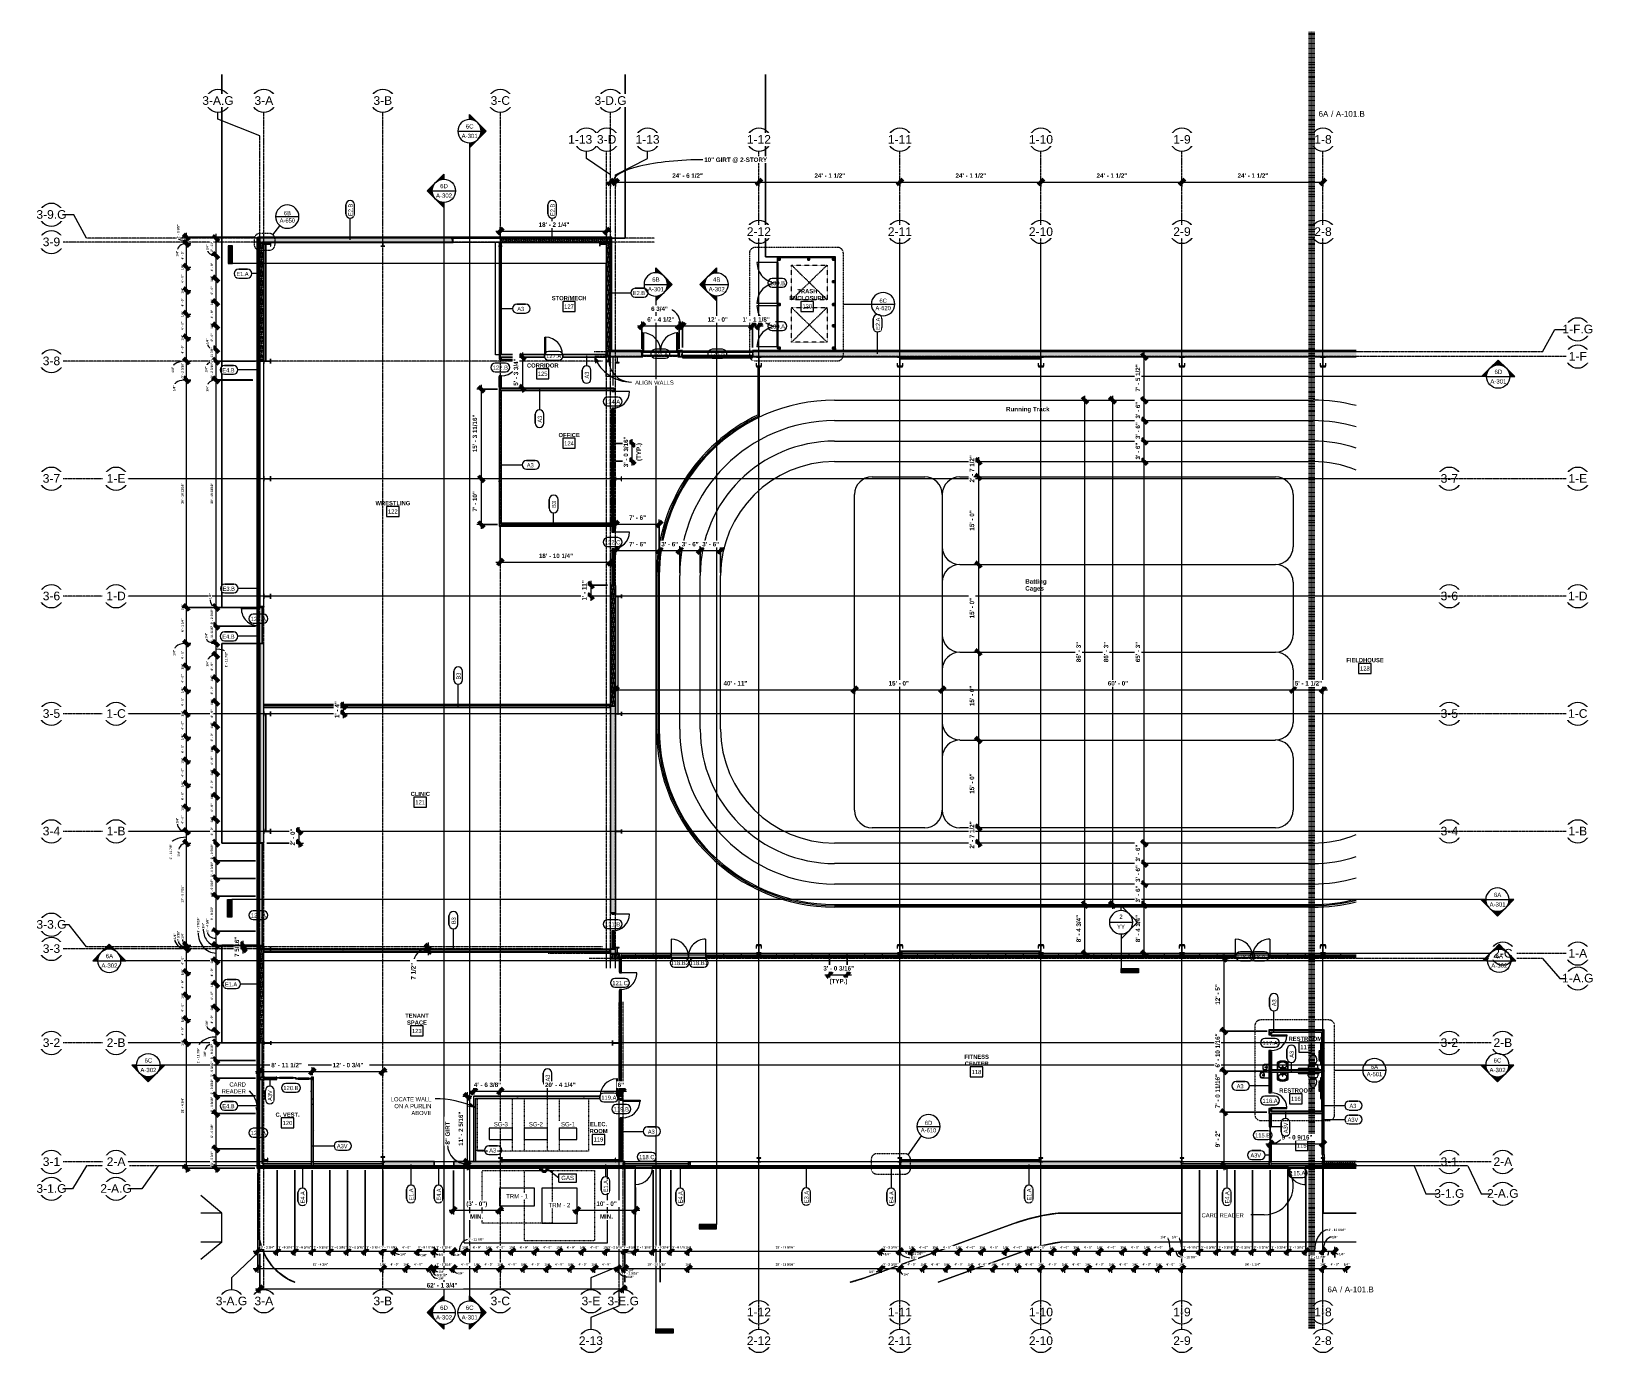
# Model space of a CAD drawing. Header units: inches. Extents: x 21592 to 24810, y -23179 to -20467.
import ezdxf

# ---------------------------------------------------------------- set-up
doc = ezdxf.new("R2010")
doc.units = ezdxf.units.IN
doc.header["$MEASUREMENT"] = 0
for name, pattern in [('Dash', [0.25, 0.125, -0.125]), ('Dash Dot 3_16_', [0.3125, 0.1875, -0.0625, 0, -0.0625]), ('Grid Line 1_2_', [0.875, 0.5, -0.125, 0.125, -0.125]), ('Hidden 1_8_', [0.1875, 0.125, -0.0625])]:
    doc.linetypes.add(name, pattern=pattern)
for name, color, linetype, lineweight in [('A-ANNO-DIMS', 211, 'Continuous', 9), ('A-ANNO-DIMS-96', 211, 'Continuous', 9), ('A-ANNO-MATC', 214, 'Dash', 140), ('A-ANNO-SYMB', 150, 'Continuous', 9), ('A-AREA', 32, 'Continuous', 140), ('A-AREA-IDEN', 2, 'Continuous', 9), ('A-DETL-HDLN', 90, 'Hidden 1_8_', 140), ('A-DOOR', 31, 'Continuous', 20), ('A-DOOR-GLAZ', 31, 'Continuous', 30), ('A-DOOR-IDEN', 31, 'Continuous', 9), ('A-FLOR', 192, 'Continuous', 20), ('A-FLOR-HRAL', 11, 'Continuous', 20), ('A-FLOR-OTLN', 90, 'Continuous', 140), ('A-GLAZ-CURT', 52, 'Continuous', 20), ('A-GLAZ-CWMG', 51, 'Continuous', 20), ('A-SITE-ROAD', 130, 'Continuous', 140), ('A-SITE-SWLK', 140, 'Continuous', 140), ('A-WALL', 113, 'Continuous', 20), ('A-WALL-IDEN', 211, 'Continuous', 9), ('A-WALL-PATT', 111, 'Continuous', 50), ('C-TOPO', 7, 'Continuous', 20), ('Conc', 7, 'Continuous', 140), ('E-ELE-QPM-IDEN', 2, 'Continuous', 9), ('E-ELEC-EQPM', 71, 'Continuous', 20), ('EOP-PR', 4, 'Continuous', 140), ('G-ANNO-SYMB', 111, 'Continuous', 9), ('G-ANNO-TEXT', 231, 'Continuous', 9), ('I-WALL', 2, 'Continuous', 20), ('L-SITE-WALL', 31, 'Continuous', 20), ('P-SANR-FIXT', 6, 'Continuous', 20), ('P-SANR-FIXT-IDEN', 2, 'Continuous', 9), ('Q-SPCQ', 91, 'Continuous', 20), ('S-BEAM', 12, 'Continuous', 20), ('S-COLS', 52, 'Continuous', 20), ('S-GRID', 1, 'Continuous', 9), ('S-GRID-IDEN', 1, 'Continuous', 9)]:
    doc.layers.add(name, color=color, linetype=linetype, lineweight=lineweight)
doc.styles.add('Arial', font='arial.ttf', dxfattribs={"height": 17.703593})
doc.styles.add('Arial_1', font='arial.ttf', dxfattribs={"height": 8.851796})
doc.styles.add('Arial_2', font='arial.ttf', dxfattribs={"height": 0.122942})
doc.styles.add('Arial_3', font='arial.ttf', dxfattribs={"height": 11.802395})
doc.styles.add('Arial_B', font='arialbd.ttf', dxfattribs={"height": 9.132806})
doc.styles.add('Arial_B_1', font='arialbd.ttf', dxfattribs={"height": 4.566403})
doc.styles.add('Century Gothic', font='GOTHIC.TTF', dxfattribs={"height": 8.622671})
doc.styles.add('Century Gothic_1', font='GOTHIC.TTF', dxfattribs={"width": 0.8, "height": 8.622671})
doc.styles.add('Century Gothic_B', font='GOTHICB.TTF', dxfattribs={"height": 8.616719})
doc.dimstyles.new('OD_Dimension', dxfattribs={"dimscale": 12, "dimtxt": 9, "dimasz": 1, "dimexe": 0.75, "dimexo": 0.5, "dimgap": 0.5, "dimtad": 1, "dimdec": 4, "dimrnd": 0.0625, "dimzin": 3, "dimdsep": 46, "dimlunit": 4, "dimtxsty": 'Arial_B', "dimblk1": 'OBLIQUE', "dimblk2": 'OBLIQUE', "dimsah": 1, "dimcen": 0.09, "dimdle": 0.75, "dimazin": 0, "dimtfac": 1, "dimtdec": 4, "dimtix": 1, "dimtmove": 1, "dimatfit": 3, "dimfxl": 1, "dimtvp": 1, "dimtfill": 1, "dimfrac": 2, "dimtolj": 1, "dimtzin": 0, "dimlwd": 13, "dimlwe": 13, "dimarcsym": 2})
doc.dimstyles.new('OD_Dimension_1', dxfattribs={"dimscale": 12, "dimtxt": 9, "dimasz": 1, "dimexe": 0.75, "dimexo": 0.5, "dimgap": 0.5, "dimtad": 1, "dimdec": 4, "dimrnd": 0.0625, "dimzin": 3, "dimdsep": 46, "dimlunit": 4, "dimtxsty": 'Arial_B', "dimblk1": 'OBLIQUE', "dimblk2": 'OBLIQUE', "dimsah": 1, "dimcen": 0.09, "dimdle": 0.75, "dimazin": 0, "dimtfac": 1, "dimtdec": 4, "dimtix": 1, "dimtmove": 0, "dimatfit": 3, "dimfxl": 1, "dimtvp": 1, "dimtfill": 1, "dimfrac": 2, "dimtolj": 1, "dimtzin": 0, "dimlwd": 13, "dimlwe": 13, "dimarcsym": 2})
doc.dimstyles.new('OD_Dimension_2', dxfattribs={"dimscale": 12, "dimtxt": 9, "dimasz": 1, "dimexe": 0.75, "dimexo": 0.5, "dimgap": 0.5, "dimtad": 1, "dimdec": 4, "dimrnd": 0.0625, "dimzin": 3, "dimdsep": 46, "dimlunit": 4, "dimtxsty": 'Arial_B', "dimblk1": 'OBLIQUE', "dimblk2": 'OBLIQUE', "dimsah": 1, "dimcen": 0.09, "dimdle": 0.75, "dimazin": 0, "dimtfac": 1, "dimtdec": 4, "dimtix": 1, "dimtmove": 0, "dimatfit": 3, "dimfxl": 1, "dimtvp": 1, "dimtfill": 1, "dimfrac": 2, "dimtolj": 1, "dimtzin": 0, "dimlwd": 13, "dimlwe": 13, "dimarcsym": 2})
doc.dimstyles.new('OD_Dimension_2_1', dxfattribs={"dimscale": 12, "dimtxt": 4.5, "dimasz": 1, "dimexe": 0.75, "dimexo": 0.5, "dimgap": 0.375, "dimtad": 1, "dimdec": 4, "dimrnd": 0.0625, "dimzin": 3, "dimdsep": 46, "dimlunit": 4, "dimtxsty": 'Arial_B_1', "dimblk1": 'OBLIQUE', "dimblk2": 'OBLIQUE', "dimsah": 1, "dimcen": 0.09, "dimdle": 0.75, "dimazin": 0, "dimtfac": 1, "dimtdec": 4, "dimtix": 1, "dimtmove": 0, "dimatfit": 3, "dimfxl": 1, "dimtvp": 1, "dimtfill": 1, "dimfrac": 2, "dimtolj": 1, "dimtzin": 0, "dimlwd": 13, "dimlwe": 13, "dimarcsym": 2})
doc.dimstyles.new('OD_Dimension_2_2', dxfattribs={"dimscale": 12, "dimtxt": 4.5, "dimasz": 1, "dimexe": 0.75, "dimexo": 0.5, "dimgap": 0.375, "dimtad": 1, "dimdec": 4, "dimrnd": 0.0625, "dimzin": 3, "dimdsep": 46, "dimlunit": 4, "dimtxsty": 'Arial_B_1', "dimblk1": 'OBLIQUE', "dimblk2": 'OBLIQUE', "dimsah": 1, "dimcen": 0.09, "dimdle": 0.75, "dimazin": 0, "dimtfac": 1, "dimtdec": 4, "dimtix": 1, "dimtmove": 0, "dimatfit": 3, "dimfxl": 1, "dimtvp": 1, "dimtfill": 1, "dimfrac": 2, "dimtolj": 1, "dimtzin": 0, "dimlwd": 13, "dimlwe": 13, "dimarcsym": 2})
doc.dimstyles.new('OD_Dimension_2_3', dxfattribs={"dimscale": 12, "dimtxt": 4.5, "dimasz": 1, "dimexe": 0.75, "dimexo": 0.5, "dimgap": 0.375, "dimtad": 1, "dimdec": 4, "dimrnd": 0.0625, "dimzin": 3, "dimdsep": 46, "dimlunit": 4, "dimtxsty": 'Arial_B_1', "dimblk1": 'OBLIQUE', "dimblk2": 'OBLIQUE', "dimsah": 1, "dimcen": 0.09, "dimdle": 0.75, "dimazin": 0, "dimtfac": 1, "dimtdec": 4, "dimtix": 1, "dimtmove": 0, "dimatfit": 3, "dimfxl": 1, "dimtvp": 1, "dimtfill": 1, "dimfrac": 2, "dimtolj": 1, "dimtzin": 0, "dimlwd": 13, "dimlwe": 13, "dimarcsym": 2})
doc.dimstyles.new('OD_Dimension_2_4', dxfattribs={"dimscale": 12, "dimtxt": 4.5, "dimasz": 1, "dimexe": 0.75, "dimexo": 0.5, "dimgap": 0.375, "dimtad": 1, "dimdec": 4, "dimrnd": 0.0625, "dimzin": 3, "dimdsep": 46, "dimlunit": 4, "dimtxsty": 'Arial_B_1', "dimblk1": 'OBLIQUE', "dimblk2": 'OBLIQUE', "dimsah": 1, "dimcen": 0.09, "dimdle": 0.75, "dimazin": 0, "dimtfac": 1, "dimtdec": 4, "dimtix": 1, "dimtmove": 0, "dimatfit": 3, "dimfxl": 1, "dimtvp": 1, "dimtfill": 1, "dimfrac": 2, "dimtolj": 1, "dimtzin": 0, "dimlwd": 13, "dimlwe": 13, "dimarcsym": 2})
doc.dimstyles.new('OD_Dimension_2_5', dxfattribs={"dimscale": 12, "dimtxt": 4.5, "dimasz": 1, "dimexe": 0.75, "dimexo": 0.5, "dimgap": 0.375, "dimtad": 1, "dimdec": 4, "dimrnd": 0.0625, "dimzin": 3, "dimdsep": 46, "dimlunit": 4, "dimtxsty": 'Arial_B_1', "dimblk1": 'OBLIQUE', "dimblk2": 'OBLIQUE', "dimsah": 1, "dimcen": 0.09, "dimdle": 0.75, "dimazin": 0, "dimtfac": 1, "dimtdec": 4, "dimtix": 1, "dimtmove": 1, "dimatfit": 3, "dimfxl": 1, "dimtvp": 1, "dimtfill": 1, "dimfrac": 2, "dimtolj": 1, "dimtzin": 0, "dimlwd": 13, "dimlwe": 13, "dimarcsym": 2})
doc.dimstyles.new('OD_Dimension_2_6', dxfattribs={"dimscale": 12, "dimtxt": 4.5, "dimasz": 1, "dimexe": 0.75, "dimexo": 0.5, "dimgap": 0.375, "dimtad": 1, "dimdec": 4, "dimrnd": 0.0625, "dimzin": 3, "dimdsep": 46, "dimlunit": 4, "dimtxsty": 'Arial_B_1', "dimblk1": 'OBLIQUE', "dimblk2": 'OBLIQUE', "dimsah": 1, "dimcen": 0.09, "dimdle": 0.75, "dimazin": 0, "dimtfac": 1, "dimtdec": 4, "dimtix": 1, "dimtmove": 1, "dimatfit": 3, "dimfxl": 1, "dimtvp": 1, "dimtfill": 1, "dimfrac": 2, "dimtolj": 1, "dimtzin": 0, "dimlwd": 13, "dimlwe": 13, "dimarcsym": 2})
doc.dimstyles.new('OD_Dimension_3', dxfattribs={"dimscale": 12, "dimtxt": 9, "dimasz": 1, "dimexe": 0.75, "dimexo": 0.5, "dimgap": 0.5, "dimtad": 1, "dimdec": 4, "dimrnd": 0.0625, "dimzin": 3, "dimdsep": 46, "dimlunit": 4, "dimtxsty": 'Arial_B', "dimblk1": 'OBLIQUE', "dimblk2": 'OBLIQUE', "dimsah": 1, "dimcen": 0.09, "dimdle": 0.75, "dimazin": 0, "dimtfac": 1, "dimtdec": 4, "dimtix": 1, "dimtmove": 0, "dimatfit": 3, "dimfxl": 1, "dimtvp": 1, "dimtfill": 1, "dimfrac": 2, "dimtolj": 1, "dimtzin": 0, "dimlwd": 13, "dimlwe": 13, "dimarcsym": 2})
doc.dimstyles.new('OD_Dimension_4', dxfattribs={"dimscale": 12, "dimtxt": 9, "dimasz": 1, "dimexe": 0.75, "dimexo": 0.5, "dimgap": 0.5, "dimtad": 1, "dimdec": 4, "dimrnd": 0.0625, "dimzin": 3, "dimdsep": 46, "dimlunit": 4, "dimtxsty": 'Arial_B', "dimblk1": 'OBLIQUE', "dimblk2": 'OBLIQUE', "dimsah": 1, "dimcen": 0.09, "dimdle": 0.75, "dimazin": 0, "dimtfac": 1, "dimtdec": 4, "dimtix": 1, "dimtmove": 0, "dimatfit": 3, "dimfxl": 1, "dimtvp": 1, "dimtfill": 1, "dimfrac": 2, "dimtolj": 1, "dimtzin": 0, "dimlwd": 13, "dimlwe": 13, "dimarcsym": 2})
doc.dimstyles.new('OD_Dimension_5', dxfattribs={"dimscale": 12, "dimtxt": 9, "dimasz": 1, "dimexe": 0.75, "dimexo": 0.5, "dimgap": 0.5, "dimtad": 1, "dimdec": 4, "dimrnd": 0.0625, "dimzin": 3, "dimdsep": 46, "dimlunit": 4, "dimtxsty": 'Arial_B', "dimblk1": 'OBLIQUE', "dimblk2": 'OBLIQUE', "dimsah": 1, "dimcen": 0.09, "dimdle": 0.75, "dimazin": 0, "dimtfac": 1, "dimtdec": 4, "dimtix": 1, "dimtmove": 1, "dimatfit": 3, "dimfxl": 1, "dimtvp": 1, "dimtfill": 1, "dimfrac": 2, "dimtolj": 1, "dimtzin": 0, "dimlwd": 13, "dimlwe": 13, "dimarcsym": 2})
pattern_1 = [(0, (0, 0), (30.72, 7.68), [1.267, -21.773, 1.267, -21.773, -122.88]), (0, (0, 0), (30.72, 7.68), [-46.08, 1.267, -44.813, 1.267, -21.773, -53.76]), (0, (0, 0), (30.72, 7.68), [-115.2, 1.267, -14.093, 1.267, -37.133]), (120, (11.52, 3.84), (-22.0110751, 22.7643004), [1.267, -21.773, 1.267, -21.773, -122.88]), (120, (11.52, 3.84), (-22.0110751, 22.7643004), [-46.08, 1.267, -44.813, 1.267, -21.773, -53.76]), (120, (11.52, 3.84), (-22.0110751, 22.7643004), [-115.2, 1.267, -14.093, 1.267, -37.133]), (240, (15.36, 19.2), (-8.7089249, -30.4443004), [1.267, -21.773, 1.267, -21.773, -122.88]), (240, (15.36, 19.2), (-8.7089249, -30.4443004), [-46.08, 1.267, -44.813, 1.267, -21.773, -53.76]), (240, (15.36, 19.2), (-8.7089249, -30.4443004), [-115.2, 1.267, -14.093, 1.267, -37.133])]
pattern_2 = [(45, (0, 0), (-9.503515, 9.503515), []), (45, (0, 14.4), (-9.503515, 9.503515), [])]
pattern_3 = [(161.57, (0.48, 0.48), (-3.839953776, -1.544e-05), [0, -27.322, 3.034, 0]), (18.43, (-0.48, 0.48), (-3.839953776, 1.544e-05), [0, -27.322, 3.034, 0]), (108.43, (0.48, 0.48), (1.919622, -9.60052459), [9.106, -21.25]), (71.57, (-0.48, 0.48), (1.919622, 9.60052459), [9.106, -21.25])]
pattern_4 = [(0, (0, 0), (15.36, 3.84), [1.267, -10.253, 1.267, -10.253, -61.44]), (0, (0, 0), (15.36, 3.84), [-23.04, 1.267, -21.773, 1.267, -10.253, -26.88]), (0, (0, 0), (15.36, 3.84), [-57.6, 1.267, -6.413, 1.267, -17.933]), (120, (5.76, 1.92), (-11.00553755, 11.3821502), [1.267, -10.253, 1.267, -10.253, -61.44]), (120, (5.76, 1.92), (-11.00553755, 11.3821502), [-23.04, 1.267, -21.773, 1.267, -10.253, -26.88]), (120, (5.76, 1.92), (-11.00553755, 11.3821502), [-57.6, 1.267, -6.413, 1.267, -17.933]), (240, (7.68, 9.6), (-4.35446245, -15.2221502), [1.267, -10.253, 1.267, -10.253, -61.44]), (240, (7.68, 9.6), (-4.35446245, -15.2221502), [-23.04, 1.267, -21.773, 1.267, -10.253, -26.88]), (240, (7.68, 9.6), (-4.35446245, -15.2221502), [-57.6, 1.267, -6.413, 1.267, -17.933])]
pattern_5 = [(0, (0, 0), (0, 12), []), (90, (0, 0), (-12, 7e-16), [])]
pattern_6 = [(225, (24243.89, -22360.053), (9.503515, -9.503515), []), (225, (24243.89, -22374.453), (9.503515, -9.503515), [])]
pattern_7 = [(225, (23954.39, -22360.053), (9.503515, -9.503515), []), (225, (23954.39, -22374.453), (9.503515, -9.503515), [])]
pattern_8 = [(225, (23664.89, -22360.053), (9.503515, -9.503515), []), (225, (23664.89, -22374.453), (9.503515, -9.503515), [])]
pattern_9 = [(225, (23375.39, -22360.053), (9.503515, -9.503515), []), (225, (23375.39, -22374.453), (9.503515, -9.503515), [])]
pattern_10 = [(225, (23085.89, -22360.053), (9.503515, -9.503515), []), (225, (23085.89, -22374.453), (9.503515, -9.503515), [])]

msp = doc.modelspace()

# ---------------------------------------------------------------- texts
at = {"layer": 'A-ANNO-SYMB', "char_height": 8.622671, "attachment_point": 2, "line_spacing_factor": 0.984117, "style": 'Century Gothic'}
for s, insert, width in [('6B', (22117.94058, -20835.52349), 15.984), ('A-650', (22117.94058, -20850.71575), 38.88), ('6C', (23341.02403, -21015.23816), 19.44), ('A-501', (24349.56465, -22602.69417), 38.88), ('6A', (24349.56465, -22587.50191), 18.468), ('6D', (23434.12188, -22702.69073), 18.36), ('A-610', (23434.12188, -22717.88298), 38.88)]:
    msp.add_mtext(s, dxfattribs=dict(at, insert=insert, width=width))
at = {"layer": 'A-AREA-IDEN', "attachment_point": 2}
for s, insert, char_height, width, line_spacing_factor, style in [('TRASH\\PENCLOSURE', (23185.46801, -20995.71025), 8.616719, 80.136, 0.984796, 'Century Gothic_B'), ('STOR/MECH', (22696.40316, -21010.05847), 8.616719, 81.864, 0.984796, 'Century Gothic_B'), ('127', (22696.11713, -21027.17396), 8.622671, 23.652, 0.984117, 'Century Gothic'), ('130', (23185.18198, -21027.11146), 8.622671, 23.652, 0.984117, 'Century Gothic'), ('CORRIDOR', (22642.22839, -21148.23729), 8.616719, 74.412, 0.984796, 'Century Gothic_B'), ('125', (22641.94236, -21165.35278), 8.622671, 23.652, 0.984117, 'Century Gothic'), ('OFFICE', (22696.40316, -21290.98804), 8.616719, 48.6, 0.984796, 'Century Gothic_B'), ('124', (22696.11713, -21308.10353), 8.622671, 23.652, 0.984117, 'Century Gothic'), ('WRESTLING', (22334.63896, -21430.83596), 8.616719, 75.276, 0.984796, 'Century Gothic_B'), ('122', (22334.35293, -21447.95145), 8.622671, 23.652, 0.984117, 'Century Gothic'), ('FIELDHOUSE', (24330.14423, -21752.98212), 8.616719, 80.676, 0.984796, 'Century Gothic_B'), ('128', (24329.8582, -21770.09761), 8.622671, 23.652, 0.984117, 'Century Gothic'), ('CLINIC', (22390.94623, -22027.64146), 8.616719, 47.412, 0.984796, 'Century Gothic_B'), ('121', (22390.6602, -22044.75696), 8.622671, 23.652, 0.984117, 'Century Gothic'), ('TENANT\\PSPACE', (22383.97693, -22482.72), 8.616719, 51.3, 0.984796, 'Century Gothic_B'), ('123', (22383.6909, -22514.1212), 8.622671, 23.652, 0.984117, 'Century Gothic'), ('RESTROOM', (24207.60747, -22530.07358), 8.616719, 74.736, 0.984796, 'Century Gothic_B'), ('117', (24207.32144, -22547.18907), 8.622671, 23.652, 0.984117, 'Century Gothic'), ('FITNESS\\PCENTER', (23532.93829, -22566.98514), 8.616719, 51.084, 0.984796, 'Century Gothic_B'), ('118', (23532.65226, -22598.38634), 8.622671, 23.652, 0.984117, 'Century Gothic'), ('RESTROOM', (24188.5036, -22636.32207), 8.616719, 74.736, 0.984796, 'Century Gothic_B'), ('116', (24188.21757, -22653.43756), 8.622671, 23.652, 0.984117, 'Century Gothic'), ('C. VEST.', (22118.50417, -22685.81278), 8.616719, 54.216, 0.984796, 'Century Gothic_B'), ('120', (22118.21814, -22702.92827), 8.622671, 23.652, 0.984117, 'Century Gothic'), ('ELEC.\\PROOM', (22756.83323, -22705.30732), 8.616719, 45.468, 0.984796, 'Century Gothic_B'), ('119', (22756.5472, -22736.70852), 8.622671, 23.652, 0.984117, 'Century Gothic'), ('F. VEST', (24200.5186, -22732.15834), 8.616719, 45.9, 0.984796, 'Century Gothic_B'), ('115', (24200.23257, -22749.27383), 8.622671, 23.652, 0.984117, 'Century Gothic')]:
    msp.add_mtext(s, dxfattribs=dict(at, insert=insert, char_height=char_height, width=width, line_spacing_factor=line_spacing_factor, style=style))
at = {"layer": 'A-DOOR-IDEN', "char_height": 8.622671, "attachment_point": 2, "line_spacing_factor": 0.984117, "style": 'Century Gothic'}
for s, insert, width in [('130.B', (23123.9439, -20979.2215), 35.64), ('130.A', (23123.9439, -21068.2215), 38.124), ('127.A', (22664.5989, -21128.909), 38.124), ('128.A', (22883.7239, -21124.5965), 38.124), ('128.B', (23000.7239, -21124.5965), 35.64), ('122.B', (22555.0989, -21152.7215), 35.64), ('124.A', (22785.5979, -21222.62669), 38.124), ('122.A', (22058.4739, -21668.43919), 38.124), ('121.A', (22058.4739, -22277.09544), 38.124), ('121.B', (22785.5979, -22295.18919), 35.64), ('118.B2', (22923.42358, -22374.65589), 43.524), ('118.B1', (22962.39358, -22374.65589), 43.524), ('118.A2', (24084.69159, -22361.4715), 46.008), ('118.A1', (24113.50621, -22361.4715), 46.008), ('121.C', (22800.9739, -22415.81419), 39.096), ('117.A', (24135.2864, -22538.784), 38.124), ('120.B', (22125.21724, -22631.22748), 35.64), ('119.A', (22777.9114, -22650.9715), 38.124), ('119.B', (22803.5364, -22674.75275), 35.64), ('116.A', (24135.2864, -22657.4715), 38.124), ('120.A', (22058.4739, -22723.40794), 38.124), ('115.B', (24119.95999, -22728.30254), 35.64), ('118.C', (22855.77334, -22773.04829), 39.096), ('115.A', (24191.99099, -22806.11657), 38.124)]:
    msp.add_mtext(s, dxfattribs=dict(at, insert=insert, width=width))
at = {"layer": 'G-ANNO-SYMB', "char_height": 8.851796, "attachment_point": 2, "line_spacing_factor": 0.938532, "style": 'Arial_1'}
for s, insert, width in [('A-301', (22492.16137, -20677.0784), 39.312), ('6C', (22492.16137, -20657.44215), 18.792), ('6D', (22439.48099, -20779.91299), 18.792), ('A-302', (22439.48099, -20799.54923), 39.312), ('6B', (22874.46297, -20971.9158), 18.036), ('4B', (22999.27075, -20971.9158), 18.036), ('A-301', (22874.46297, -20991.55205), 39.312), ('A-302', (22999.27075, -20991.55205), 39.312), ('6D', (24603.88279, -21161.17654), 18.792), ('A-301', (24603.88279, -21180.81278), 39.312), ('A-301', (24602.29023, -22254.30021), 39.312), ('6A', (24602.29023, -22234.66396), 18.036), ('YY', (23829.23391, -22299.92889), 19.224), ('6A', (21752.73073, -22360.18784), 18.036), ('A-302', (21752.73073, -22379.82409), 39.312), ('6C', (21832.7065, -22574.46116), 18.792), ('6C', (24602.19983, -22574.46116), 18.792), ('A-302', (21832.7065, -22594.09741), 39.312), ('A-302', (24602.19983, -22594.09741), 39.312), ('6D', (22439.48099, -23082.05955), 18.792), ('6C', (22492.16137, -23082.05955), 18.792), ('A-302', (22439.48099, -23101.69579), 39.312), ('A-301', (22492.16137, -23101.69579), 39.312)]:
    msp.add_mtext(s, dxfattribs=dict(at, insert=insert, width=width))
at = {"layer": 'P-SANR-FIXT-IDEN', "insert": (22693.25382, -22815.59689), "char_height": 8.851796, "width": 31.104, "attachment_point": 2, "line_spacing_factor": 0.938532, "style": 'Arial_1'}
msp.add_mtext('GAS', dxfattribs=at)

# ---------------------------------------------------------------- blocks, each defined once
blk = doc.blocks.new('Toilet-Domestic-3D - Toilet-Domestic-3D-3240-Enlarged First Floor Plan _West_')
at = {"layer": 'P-SANR-FIXT', "color": 43, "lineweight": 13}
for p, q in [((-10, 18), (-10, 19.5)), ((-10, 11.7), (-10, 16.5)), ((-7.4, 1), (-7.5, 0)), ((-7.5, 0), (-7.3, -2)), ((-7.2, 2), (-7.4, 1)), ((-7, 3), (-7.2, 2)), ((-6.4, 4), (-7, 3)), ((-5.2, 5), (-6.4, 4)), ((6.2, 8), (-6.3, 8)), ((-4.9, 8), (-5.2, 5)), ((-3.8, 5.5), (-5.2, 5)), ((-1, 6), (-3.8, 5.5)), ((1, 6), (-1, 6)), ((3.8, 5.5), (1, 6)), ((5.2, 5), (3.8, 5.5)), ((4.9, 8), (5.2, 5)), ((6.4, 4), (5.2, 5)), ((7, 3), (6.4, 4)), ((7.2, 2), (7, 3)), ((7.4, 1), (7.2, 2)), ((7.3, -2), (7.5, 0)), ((7.5, 0), (7.4, 1)), ((10, 19.5), (10, 18)), ((10, 16.5), (10, 11.7)), ((-7.3, -2), (-6.8, -4)), ((-6.8, -4), (-6.1, -6)), ((-6.1, -6), (-5.1, -8)), ((-5.1, -8), (-3.7, -10)), ((-3.7, -10), (-2.7, -11)), ((-2.7, -11), (-1.9, -11.5)), ((-1.9, -11.5), (-0.5, -12)), ((-0.5, -12), (0.5, -12)), ((0.5, -12), (1.9, -11.5)), ((1.9, -11.5), (2.7, -11)), ((2.7, -11), (3.7, -10)), ((3.7, -10), (5.1, -8)), ((5.1, -8), (6.1, -6)), ((6.1, -6), (6.8, -4)), ((6.8, -4), (7.3, -2))]:
    blk.add_line(p, q, dxfattribs=at)
for centre, start, end in [((-6.3, 11.7), 180, 270), ((6.2, 11.7), 270, 360)]:
    blk.add_arc(centre, 3.73, start, end, dxfattribs=at)
blk = doc.blocks.new('Sink-Bathroom-Kohler-Pinoir-2035-8 - Vitreous_China-0-White-3242-Enlarged First Floor Plan _West_')
at = {"layer": 'P-SANR-FIXT', "color": 43, "lineweight": 13}
for p, q in [((24149.9, -22603), (24149.9, -22603.5)), ((24150.2, -22603.5), (24150.2, -22603)), ((24150.6, -22603), (24150.6, -22603.5)), ((24150.6, -22603.3), (24161, -22603.3)), ((24161, -22603.5), (24150.6, -22603.5)), ((24161, -22603.3), (24171.5, -22603.3)), ((24171.5, -22603.5), (24161, -22603.5)), ((24171.5, -22603.5), (24171.5, -22603)), ((24171.9, -22603), (24171.9, -22603.5)), ((24172.2, -22603.5), (24172.2, -22603))]:
    blk.add_line(p, q, dxfattribs=at)
for centre, radius, start, end in [((24256.3, -22610.5), 106.6, 176.2165, 183.7817), ((24151.5, -22617.6), 1.54, 179.9655, 246.0395), ((24256.3, -22610.5), 106.3, 176.2119, 183.7865), ((24151.5, -22617.6), 1.29, 179.6035, 246.0123), ((24256.3, -22610.5), 105.9, 176.2045, 183.7955), ((24151.5, -22617.6), 0.875, 178.7073, 245.9447), ((24156.5, -22613), 4.9, 129.3634, 236.4486), ((24156.5, -22613), 4.26, 129.5775, 236.6442), ((24161, -22619.6), 12.8, 91.1259, 126.4275), ((24161, -22619.6), 12.2, 91.1846, 126.3492), ((24161, -22607.3), 12.2, 233.7683, 306.2317), ((24161, -22607.3), 11.6, 233.6931, 306.3069), ((24157.1, -22605.3), 0.692, 0, 180), ((24157.1, -22605.3), 0.692, 180, 0), ((24161, -22609.4), 0.934, 107.0285, 180), ((24161, -22609.4), 0.934, 180, 252.9715), ((24161, -22619.6), 12.8, 53.5725, 88.8741), ((24161, -22619.6), 12.2, 53.6508, 88.8154), ((24161, -22609.4), 0.934, 0, 72.9715), ((24161, -22609.4), 0.934, 287.0285, 0), ((24165, -22605.3), 0.69, 11.1236, 180), ((24165, -22605.3), 0.69, 180, 348.0658), ((24165.6, -22613), 4.26, 303.3558, 50.4225), ((24165.6, -22613), 4.9, 303.5514, 50.6366), ((24170.6, -22617.6), 0.862, 293.6698, 1.9217), ((24170.6, -22617.6), 1.28, 293.6698, 0.9035), ((24170.6, -22617.6), 1.53, 293.6698, 0.4943), ((24065.8, -22610.5), 105.9, 356.2045, 3.7955), ((24065.8, -22610.5), 106.3, 356.2146, 3.7881), ((24065.8, -22610.5), 106.6, 356.22, 3.7835), ((24161, -22595.7), 25.4, 246.3258, 293.6698), ((24161, -22595.7), 25.2, 246.3274, 293.6698), ((24161, -22595.7), 24.7, 246.3302, 293.6698)]:
    blk.add_arc(centre, radius, start, end, dxfattribs=at)
blk = doc.blocks.new('Drinking_Fountain-Haws_Corporation-Wall_Mounted_1119 - 1119-355849-Enlarged First Floor Plan _West_')
at = {"layer": 'P-SANR-FIXT', "color": 43, "lineweight": 13}
for p, q in [((43.1, 4.7), (11.1, 4.7)), ((11.1, 4.7), (11.1, 4.3)), ((13.1, 19.5), (13.1, 4.7)), ((25.1, 4.7), (25.1, 19.5)), ((29.1, 13.7), (29.1, 4.7)), ((41.1, 4.7), (41.1, 13.7)), ((43.1, 4.3), (43.1, 4.7))]:
    blk.add_line(p, q, dxfattribs=at)
for centre, radius in [((19.1, 16.7), 1.13), ((22.9, 20.5), 0.625), ((35.1, 10.9), 1.13), ((38.9, 14.8), 0.625)]:
    blk.add_circle(centre, radius, dxfattribs=at)
for centre, radius, start, end in [((16.1, 19.5), 3, 97.5776, 180), ((19.1, -3.1), 25.8, 82.4224, 97.5776), ((22.1, 19.5), 3, 360, 82.4224), ((32.1, 13.7), 3, 97.5776, 180), ((35.1, -8.8), 25.7, 82.4224, 97.5776), ((38.1, 13.7), 3, 360, 82.4224)]:
    blk.add_arc(centre, radius, start, end, dxfattribs=at)
for centre, ratio in [((19.1, 17.8), 0.786373), ((35.1, 12.1), 0.786365)]:
    blk.add_ellipse(centre, major_axis=(-5.25, 0), ratio=ratio, dxfattribs=at)
blk = doc.blocks.new('Toilet-Domestic-3D - Toilet-Domestic-3D-11065-Enlarged First Floor Plan _West_')
at = {"layer": 'P-SANR-FIXT', "color": 43, "lineweight": 13}
for p, q in [((-7.5, 0), (-7.3, 2)), ((-7.3, 2), (-6.8, 4)), ((-6.8, 4), (-6.1, 6)), ((-6.1, 6), (-5.1, 8)), ((-5.1, 8), (-3.7, 10)), ((-3.7, 10), (-2.7, 11)), ((-2.7, 11), (-1.9, 11.5)), ((-1.9, 11.5), (-0.5, 12)), ((-0.5, 12), (0.5, 12)), ((0.5, 12), (1.9, 11.5)), ((1.9, 11.5), (2.7, 11)), ((2.7, 11), (3.7, 10)), ((3.7, 10), (5.1, 8)), ((5.1, 8), (6.1, 6)), ((6.1, 6), (6.8, 4)), ((6.8, 4), (7.3, 2)), ((7.3, 2), (7.5, 0)), ((-10, -11.7), (-10, -16.5)), ((-10, -18), (-10, -19.5)), ((-7.4, -1), (-7.5, 0)), ((-7.2, -2), (-7.4, -1)), ((-7, -3), (-7.2, -2)), ((-6.4, -4), (-7, -3)), ((-5.2, -5), (-6.4, -4)), ((6.2, -8), (-6.3, -8)), ((-3.8, -5.5), (-5.2, -5)), ((-4.9, -8), (-5.2, -5)), ((-1, -6), (-3.8, -5.5)), ((1, -6), (-1, -6)), ((3.8, -5.5), (1, -6)), ((5.2, -5), (3.8, -5.5)), ((4.9, -8), (5.2, -5)), ((6.4, -4), (5.2, -5)), ((7, -3), (6.4, -4)), ((7.2, -2), (7, -3)), ((7.4, -1), (7.2, -2)), ((7.5, 0), (7.4, -1)), ((10, -16.5), (10, -11.7)), ((10, -19.5), (10, -18))]:
    blk.add_line(p, q, dxfattribs=at)
for centre, start, end in [((-6.3, -11.7), 90, 180), ((6.2, -11.7), 0, 90)]:
    blk.add_arc(centre, 3.73, start, end, dxfattribs=at)
blk = doc.blocks.new('Sink-Bathroom-Kohler-Pinoir-2035-8 - Vitreous_China-0-White-11071-Enlarged First Floor Plan _West_')
at = {"layer": 'P-SANR-FIXT', "color": 43, "lineweight": 13}
for p, q in [((24149.9, -22598.2), (24149.9, -22597.7)), ((24150.2, -22597.7), (24150.2, -22598.2)), ((24150.6, -22598.2), (24150.6, -22597.7)), ((24152, -22597.7), (24150.6, -22597.7)), ((24150.6, -22597.9), (24152, -22597.9)), ((24171.5, -22597.7), (24170, -22597.7)), ((24170, -22597.9), (24171.5, -22597.9)), ((24171.5, -22597.7), (24171.5, -22598.2)), ((24171.9, -22598.2), (24171.9, -22597.7)), ((24172.2, -22597.7), (24172.2, -22598.2))]:
    blk.add_line(p, q, dxfattribs=at)
for centre, radius, start, end in [((24256.3, -22590.7), 106.6, 176.2183, 183.7835), ((24151.5, -22583.7), 1.54, 113.9605, 180.0345), ((24256.3, -22590.7), 106.3, 176.2135, 183.7881), ((24151.5, -22583.7), 1.29, 113.9877, 180.3965), ((24256.3, -22590.7), 105.9, 176.2045, 183.7955), ((24151.5, -22583.7), 0.875, 114.0553, 181.2927), ((24161, -22605.5), 25.4, 66.3302, 113.6742), ((24161, -22605.5), 25.2, 66.3302, 113.6726), ((24161, -22605.5), 24.7, 66.3302, 113.6698), ((24156.5, -22588.2), 4.9, 123.5514, 230.6366), ((24156.5, -22588.2), 4.26, 123.3558, 230.4225), ((24161, -22594), 12.2, 53.7683, 126.2317), ((24161, -22594), 11.6, 53.6931, 126.3069), ((24165.6, -22588.2), 4.26, 309.5775, 56.6442), ((24165.6, -22588.2), 4.9, 309.3634, 56.4486), ((24170.6, -22583.7), 0.862, 358.0783, 66.3302), ((24170.6, -22583.7), 1.28, 359.0965, 66.3302), ((24170.6, -22583.7), 1.53, 359.5057, 66.3302), ((24065.8, -22590.7), 105.9, 356.2045, 3.7955), ((24065.8, -22590.7), 106.3, 356.2119, 3.7854), ((24065.8, -22590.7), 106.6, 356.2165, 3.78), ((24161, -22581.7), 12.8, 233.5725, 268.8741), ((24161, -22581.7), 12.2, 233.6508, 268.8154), ((24157.1, -22595.9), 0.692, 0, 180), ((24157.1, -22595.9), 0.692, 180, 0), ((24161, -22591.9), 0.934, 107.0285, 180), ((24161, -22591.9), 0.934, 180, 252.9715), ((24161, -22591.9), 0.934, 0, 72.9715), ((24161, -22581.7), 12.2, 271.1846, 306.3492), ((24161, -22591.9), 0.934, 287.0285, 0), ((24161, -22581.7), 12.8, 271.1259, 306.4275), ((24165, -22595.9), 0.69, 11.9342, 180), ((24165, -22595.9), 0.69, 180, 348.8764)]:
    blk.add_arc(centre, radius, start, end, dxfattribs=at)
blk = doc.blocks.new('817_Grab_Bars - 8170-001420-25752-Enlarged First Floor Plan _West_')
at = {"layer": 'Q-SPCQ', "color": 43, "lineweight": 13}
for p, q in [((24192, -22598), (24192, -22598.2)), ((24192, -22598), (24193.5, -22598)), ((24192.8, -22597.2), (24192.8, -22598)), ((24193.5, -22598), (24195.1, -22598)), ((24194.3, -22598), (24194.3, -22597.2)), ((24234.3, -22595.2), (24194.8, -22595.2)), ((24194.8, -22596.7), (24234.3, -22596.7)), ((24195.1, -22598.2), (24195.1, -22598)), ((24234, -22598), (24234, -22598.2)), ((24234, -22598), (24235.5, -22598)), ((24234.8, -22597.2), (24234.8, -22598)), ((24235.5, -22598), (24237.1, -22598)), ((24236.3, -22598), (24236.3, -22597.2)), ((24237.1, -22598.2), (24237.1, -22598))]:
    blk.add_line(p, q, dxfattribs=at)
at = {"layer": 'Q-SPCQ', "color": 43, "lineweight": 13, "flags": 128}
for points in [[(24194.8, -22595.2), (24194.7, -22595.2), (24194.6, -22595.2), (24194.5, -22595.3), (24194.4, -22595.3), (24194.4, -22595.3), (24194.3, -22595.3), (24194.2, -22595.3), (24194.1, -22595.3), (24194.1, -22595.4), (24194, -22595.4), (24193.9, -22595.4), (24193.8, -22595.5), (24193.8, -22595.5), (24193.7, -22595.5), (24193.6, -22595.6), (24193.6, -22595.6), (24193.5, -22595.7), (24193.4, -22595.7), (24193.4, -22595.8), (24193.3, -22595.8), (24193.3, -22595.9), (24193.2, -22596), (24193.2, -22596), (24193.1, -22596.1), (24193.1, -22596.2), (24193, -22596.2), (24193, -22596.3), (24193, -22596.4), (24192.9, -22596.4), (24192.9, -22596.5), (24192.9, -22596.6), (24192.8, -22596.7), (24192.8, -22596.7), (24192.8, -22596.8), (24192.8, -22596.9), (24192.8, -22597), (24192.8, -22597.1), (24192.8, -22597.1), (24192.8, -22597.2), (24192.8, -22597.2)], [(24194.3, -22597.2), (24194.3, -22597.2), (24194.3, -22597.2), (24194.3, -22597.2), (24194.3, -22597.2), (24194.3, -22597.1), (24194.3, -22597.1), (24194.3, -22597.1), (24194.3, -22597.1), (24194.3, -22597.1), (24194.3, -22597), (24194.3, -22597), (24194.3, -22597), (24194.3, -22597), (24194.3, -22597), (24194.4, -22597), (24194.4, -22596.9), (24194.4, -22596.9), (24194.4, -22596.9), (24194.4, -22596.9), (24194.4, -22596.9), (24194.4, -22596.9), (24194.4, -22596.9), (24194.5, -22596.8), (24194.5, -22596.8), (24194.5, -22596.8), (24194.5, -22596.8), (24194.5, -22596.8), (24194.5, -22596.8), (24194.6, -22596.8), (24194.6, -22596.8), (24194.6, -22596.8), (24194.6, -22596.8), (24194.6, -22596.8), (24194.7, -22596.8), (24194.7, -22596.7), (24194.7, -22596.7), (24194.7, -22596.7), (24194.7, -22596.7), (24194.8, -22596.7), (24194.8, -22596.7)], [(24236.3, -22597.2), (24236.3, -22597.2), (24236.3, -22597.1), (24236.3, -22597), (24236.2, -22596.9), (24236.2, -22596.8), (24236.2, -22596.8), (24236.2, -22596.7), (24236.2, -22596.6), (24236.1, -22596.5), (24236.1, -22596.5), (24236.1, -22596.4), (24236, -22596.3), (24236, -22596.2), (24236, -22596.2), (24235.9, -22596.1), (24235.9, -22596), (24235.8, -22596), (24235.8, -22595.9), (24235.7, -22595.9), (24235.7, -22595.8), (24235.6, -22595.8), (24235.5, -22595.7), (24235.5, -22595.6), (24235.4, -22595.6), (24235.3, -22595.6), (24235.3, -22595.5), (24235.2, -22595.5), (24235.1, -22595.4), (24235.1, -22595.4), (24235, -22595.4), (24234.9, -22595.3), (24234.8, -22595.3), (24234.8, -22595.3), (24234.7, -22595.3), (24234.6, -22595.3), (24234.5, -22595.3), (24234.4, -22595.2), (24234.4, -22595.2), (24234.3, -22595.2), (24234.3, -22595.2)], [(24234.3, -22596.7), (24234.3, -22596.7), (24234.3, -22596.7), (24234.3, -22596.7), (24234.3, -22596.7), (24234.4, -22596.8), (24234.4, -22596.8), (24234.4, -22596.8), (24234.4, -22596.8), (24234.4, -22596.8), (24234.5, -22596.8), (24234.5, -22596.8), (24234.5, -22596.8), (24234.5, -22596.8), (24234.5, -22596.8), (24234.5, -22596.8), (24234.6, -22596.8), (24234.6, -22596.9), (24234.6, -22596.9), (24234.6, -22596.9), (24234.6, -22596.9), (24234.6, -22596.9), (24234.7, -22596.9), (24234.7, -22596.9), (24234.7, -22597), (24234.7, -22597), (24234.7, -22597), (24234.7, -22597), (24234.7, -22597), (24234.7, -22597), (24234.7, -22597.1), (24234.7, -22597.1), (24234.7, -22597.1), (24234.7, -22597.1), (24234.8, -22597.1), (24234.8, -22597.2), (24234.8, -22597.2), (24234.8, -22597.2), (24234.8, -22597.2), (24234.8, -22597.2), (24234.8, -22597.2)]]:
    blk.add_lwpolyline(points, dxfattribs=at)
blk = doc.blocks.new('817_Grab_Bars - 8170-001420-V19-Enlarged First Floor Plan _West_')
at = {"layer": 'Q-SPCQ', "color": 43, "lineweight": 13}
for p, q in [((24238.5, -22616.2), (24238.5, -22655.7)), ((24240, -22655.7), (24240, -22616.2)), ((24241.2, -22614.2), (24240.5, -22614.2)), ((24240.5, -22615.7), (24241.2, -22615.7)), ((24241.4, -22613.4), (24241.2, -22613.4)), ((24241.2, -22615), (24241.2, -22613.4)), ((24241.2, -22616.6), (24241.2, -22615)), ((24241.2, -22616.6), (24241.4, -22616.6)), ((24241.2, -22656.2), (24240.5, -22656.2)), ((24240.5, -22657.7), (24241.2, -22657.7)), ((24241.4, -22655.4), (24241.2, -22655.4)), ((24241.2, -22657), (24241.2, -22655.4)), ((24241.2, -22658.6), (24241.2, -22657)), ((24241.2, -22658.6), (24241.4, -22658.6))]:
    blk.add_line(p, q, dxfattribs=at)
at = {"layer": 'Q-SPCQ', "color": 43, "lineweight": 13, "flags": 128}
for points in [[(24240.5, -22614.2), (24240.4, -22614.2), (24240.4, -22614.2), (24240.3, -22614.3), (24240.2, -22614.3), (24240.1, -22614.3), (24240, -22614.3), (24240, -22614.3), (24239.9, -22614.3), (24239.8, -22614.4), (24239.7, -22614.4), (24239.7, -22614.4), (24239.6, -22614.5), (24239.5, -22614.5), (24239.5, -22614.5), (24239.4, -22614.6), (24239.3, -22614.6), (24239.3, -22614.7), (24239.2, -22614.7), (24239.1, -22614.8), (24239.1, -22614.8), (24239, -22614.9), (24239, -22615), (24238.9, -22615), (24238.9, -22615.1), (24238.8, -22615.2), (24238.8, -22615.2), (24238.8, -22615.3), (24238.7, -22615.4), (24238.7, -22615.4), (24238.7, -22615.5), (24238.6, -22615.6), (24238.6, -22615.7), (24238.6, -22615.7), (24238.6, -22615.8), (24238.5, -22615.9), (24238.5, -22616), (24238.5, -22616.1), (24238.5, -22616.1), (24238.5, -22616.2), (24238.5, -22616.2)], [(24240, -22616.2), (24240, -22616.2), (24240, -22616.2), (24240, -22616.2), (24240, -22616.2), (24240, -22616.1), (24240, -22616.1), (24240, -22616.1), (24240, -22616.1), (24240, -22616.1), (24240.1, -22616), (24240.1, -22616), (24240.1, -22616), (24240.1, -22616), (24240.1, -22616), (24240.1, -22616), (24240.1, -22615.9), (24240.1, -22615.9), (24240.1, -22615.9), (24240.2, -22615.9), (24240.2, -22615.9), (24240.2, -22615.9), (24240.2, -22615.9), (24240.2, -22615.8), (24240.2, -22615.8), (24240.2, -22615.8), (24240.3, -22615.8), (24240.3, -22615.8), (24240.3, -22615.8), (24240.3, -22615.8), (24240.3, -22615.8), (24240.4, -22615.8), (24240.4, -22615.8), (24240.4, -22615.8), (24240.4, -22615.8), (24240.4, -22615.7), (24240.5, -22615.7), (24240.5, -22615.7), (24240.5, -22615.7), (24240.5, -22615.7), (24240.5, -22615.7)], [(24238.5, -22655.7), (24238.5, -22655.8), (24238.5, -22655.9), (24238.5, -22656), (24238.5, -22656.1), (24238.6, -22656.1), (24238.6, -22656.2), (24238.6, -22656.3), (24238.6, -22656.4), (24238.6, -22656.4), (24238.7, -22656.5), (24238.7, -22656.6), (24238.7, -22656.7), (24238.8, -22656.7), (24238.8, -22656.8), (24238.9, -22656.9), (24238.9, -22656.9), (24239, -22657), (24239, -22657.1), (24239.1, -22657.1), (24239.1, -22657.2), (24239.2, -22657.2), (24239.2, -22657.3), (24239.3, -22657.3), (24239.4, -22657.4), (24239.4, -22657.4), (24239.5, -22657.5), (24239.6, -22657.5), (24239.6, -22657.5), (24239.7, -22657.6), (24239.8, -22657.6), (24239.9, -22657.6), (24239.9, -22657.7), (24240, -22657.7), (24240.1, -22657.7), (24240.2, -22657.7), (24240.3, -22657.7), (24240.3, -22657.7), (24240.4, -22657.7), (24240.5, -22657.7), (24240.5, -22657.7)], [(24240.5, -22656.2), (24240.5, -22656.2), (24240.5, -22656.2), (24240.5, -22656.2), (24240.4, -22656.2), (24240.4, -22656.2), (24240.4, -22656.2), (24240.4, -22656.2), (24240.4, -22656.2), (24240.3, -22656.2), (24240.3, -22656.2), (24240.3, -22656.2), (24240.3, -22656.2), (24240.3, -22656.2), (24240.2, -22656.2), (24240.2, -22656.2), (24240.2, -22656.1), (24240.2, -22656.1), (24240.2, -22656.1), (24240.2, -22656.1), (24240.2, -22656.1), (24240.1, -22656.1), (24240.1, -22656.1), (24240.1, -22656), (24240.1, -22656), (24240.1, -22656), (24240.1, -22656), (24240.1, -22656), (24240.1, -22656), (24240.1, -22655.9), (24240, -22655.9), (24240, -22655.9), (24240, -22655.9), (24240, -22655.9), (24240, -22655.8), (24240, -22655.8), (24240, -22655.8), (24240, -22655.8), (24240, -22655.8), (24240, -22655.7), (24240, -22655.7)]]:
    blk.add_lwpolyline(points, dxfattribs=at)
blk = doc.blocks.new('Dispenser-Toilet_Tissue-Frost_Products_LTD_-Jumbo-169 - Steel-Brushed-Stainless_Steel-39538-Enlarged First Floor Plan _West_')
at = {"layer": 'Q-SPCQ', "color": 43, "lineweight": 13}
for p, q in [((24235.6, -22560.9), (24235.6, -22563.1)), ((24235.6, -22564.7), (24235.6, -22574.2)), ((24235.6, -22575.9), (24235.6, -22578.1)), ((24235.7, -22559.4), (24235.7, -22560.8)), ((24235.7, -22560.8), (24235.7, -22578.2)), ((24235.7, -22563.2), (24235.7, -22564.6)), ((24235.7, -22574.4), (24235.7, -22575.7)), ((24235.7, -22578.2), (24235.7, -22579.6)), ((24235.8, -22559.2), (24235.8, -22579.7)), ((24236.6, -22559.2), (24235.8, -22559.2)), ((24235.8, -22579.7), (24236.6, -22579.7)), ((24236.6, -22559.3), (24236.6, -22559.2)), ((24236.6, -22559.3), (24236.6, -22579.7)), ((24236.6, -22579.7), (24236.6, -22559.3)), ((24236.6, -22559.3), (24236.6, -22559.3)), ((24236.6, -22579.7), (24236.6, -22579.7)), ((24236.6, -22579.7), (24236.6, -22579.7)), ((24236.7, -22579.7), (24236.7, -22559.2)), ((24238.5, -22559.2), (24236.7, -22559.2)), ((24236.7, -22579.7), (24238.5, -22579.7)), ((24237.3, -22569.4), (24237.3, -22569.5)), ((24237.6, -22569.4), (24237.3, -22569.4)), ((24237.3, -22569.5), (24237.6, -22569.5)), ((24237.6, -22569.5), (24237.6, -22569.4)), ((24241.4, -22559.2), (24240, -22559.2)), ((24240, -22579.7), (24241.4, -22579.7))]:
    blk.add_line(p, q, dxfattribs=at)
for radius in [0.438, 0.357]:
    blk.add_circle((24237.4, -22569.5), radius, dxfattribs=at)
for centre, radius, start, end in [((24235.7, -22560.9), 0.18, 116.3878, 180), ((24235.7, -22562.5), 0.118, 97.6431, 169.1884), ((24235.7, -22562.5), 0.18, 180, 243.6084), ((24235.7, -22562.5), 0.151, 183.1667, 250.3726), ((24235.7, -22562.5), 0.151, 182.679, 250.3653), ((24235.7, -22563.1), 0.119, 98.4805, 169.9599), ((24235.7, -22563.1), 0.151, 182.679, 250.3659), ((24235.7, -22563.1), 0.151, 182.679, 250.3659), ((24235.7, -22563.1), 0.18, 180, 243.6122), ((24235.8, -22564.7), 0.22, 123.0557, 180), ((24235.8, -22574.2), 0.22, 180, 236.9443), ((24235.7, -22575.9), 0.18, 116.3878, 180), ((24235.7, -22575.9), 0.151, 109.6341, 177.321), ((24235.7, -22575.9), 0.151, 109.6341, 177.321), ((24235.7, -22575.9), 0.119, 190.0401, 261.5195), ((24235.7, -22576.5), 0.18, 116.3878, 180), ((24235.7, -22576.5), 0.151, 109.6341, 177.321), ((24235.7, -22576.5), 0.151, 109.6341, 176.8331), ((24235.7, -22576.5), 0.118, 190.8116, 262.3569), ((24235.7, -22578.1), 0.18, 180, 243.6122), ((24235.8, -22559.4), 0.16, 90, 179.0019), ((24235.8, -22579.6), 0.16, 180, 270), ((24236.7, -22559.3), 0.0601, 90, 177.3185), ((24236.7, -22579.7), 0.06, 180, 270)]:
    blk.add_arc(centre, radius, start, end, dxfattribs=at)
blk = doc.blocks.new('Dispenser-Toilet_Tissue-Frost_Products_LTD_-Jumbo-169 - Steel-Brushed-Stainless_Steel-V20-Enlarged First Floor Plan _West_')
at = {"layer": 'Q-SPCQ', "color": 43, "lineweight": 13}
for p, q in [((24235.6, -22623.2), (24235.6, -22625.3)), ((24235.6, -22627), (24235.6, -22636.5)), ((24235.6, -22638.1), (24235.6, -22640.3)), ((24235.7, -22621.6), (24235.7, -22623)), ((24235.7, -22623), (24235.7, -22640.5)), ((24235.7, -22625.5), (24235.7, -22626.8)), ((24235.7, -22636.7), (24235.7, -22638)), ((24235.7, -22640.5), (24235.7, -22641.8)), ((24235.8, -22621.5), (24235.8, -22642)), ((24236.6, -22621.5), (24235.8, -22621.5)), ((24235.8, -22642), (24236.6, -22642)), ((24236.6, -22621.5), (24236.6, -22641.9)), ((24236.6, -22641.9), (24236.6, -22621.5)), ((24236.6, -22621.5), (24236.6, -22621.5)), ((24236.6, -22621.5), (24236.6, -22621.5)), ((24236.6, -22642), (24236.6, -22641.9)), ((24236.6, -22641.9), (24236.6, -22641.9)), ((24236.7, -22642), (24236.7, -22621.5)), ((24238.5, -22621.5), (24236.7, -22621.5)), ((24236.7, -22642), (24238.5, -22642)), ((24237.3, -22631.7), (24237.3, -22631.8)), ((24237.6, -22631.7), (24237.3, -22631.7)), ((24237.3, -22631.8), (24237.6, -22631.8)), ((24237.6, -22631.8), (24237.6, -22631.7)), ((24241.4, -22621.5), (24240, -22621.5)), ((24240, -22642), (24241.4, -22642))]:
    blk.add_line(p, q, dxfattribs=at)
for radius in [0.438, 0.357]:
    blk.add_circle((24237.4, -22631.7), radius, dxfattribs=at)
for centre, radius, start, end in [((24235.7, -22623.2), 0.18, 116.3878, 180), ((24235.7, -22624.7), 0.118, 97.6431, 169.1884), ((24235.7, -22624.7), 0.18, 180, 243.6084), ((24235.7, -22624.7), 0.151, 183.1667, 250.3726), ((24235.7, -22624.7), 0.151, 182.679, 250.3653), ((24235.7, -22625.3), 0.119, 98.4805, 169.9599), ((24235.7, -22625.3), 0.151, 182.679, 250.3659), ((24235.7, -22625.3), 0.151, 182.679, 250.3659), ((24235.7, -22625.3), 0.18, 180, 243.6122), ((24235.8, -22627), 0.22, 123.0557, 180), ((24235.8, -22636.5), 0.22, 180, 236.9443), ((24235.7, -22638.2), 0.151, 109.6341, 177.321), ((24235.7, -22638.2), 0.151, 109.6341, 177.321), ((24235.7, -22638.1), 0.18, 116.3878, 180), ((24235.7, -22638.2), 0.119, 190.0401, 261.5195), ((24235.7, -22638.8), 0.151, 109.6341, 177.321), ((24235.7, -22638.7), 0.151, 109.6341, 176.8331), ((24235.7, -22638.7), 0.18, 116.3878, 180), ((24235.7, -22638.8), 0.118, 190.8116, 262.3569), ((24235.7, -22640.3), 0.18, 180, 243.6122), ((24235.8, -22621.7), 0.16, 90, 179.0019), ((24235.8, -22641.8), 0.16, 180, 270), ((24236.7, -22621.6), 0.0601, 90, 177.3185), ((24236.7, -22641.9), 0.06, 180, 270)]:
    blk.add_arc(centre, radius, start, end, dxfattribs=at)
blk = doc.blocks.new('Faucet-Lavatory-Zurn-Z6920XL - Z6920-XL-ADM2-H4-162583-Enlarged First Floor Plan _West_')
at = {"layer": 'P-SANR-FIXT', "lineweight": 9}
for p, q in [((1, 1), (-1, 1)), ((-1, 1), (-1, -1)), ((-0.2, 0), (-0.2, -5.2)), ((0.3, -5.2), (0.3, 0)), ((1, -1), (1, 1)), ((8, 0.1), (4, 0.1)), ((4, 0.1), (4, -0.1)), ((8, -0.1), (8, 0.1)), ((-1, -1), (-0.2, -1)), ((0.3, -1), (1, -1)), ((4, -0.1), (8, -0.1))]:
    blk.add_line(p, q, dxfattribs=at)
blk.add_circle((4, 0), 0.719, dxfattribs=at)
for centre, radius, start, end in [((0, 0), 0.875, 0, 180), ((0, 0), 0.875, 180, 251.8173), ((0, 0), 0.25, 360, 180), ((0, 0), 0.875, 288.1827, 0), ((0, -5.4), 0.281, 152.734, 27.266)]:
    blk.add_arc(centre, radius, start, end, dxfattribs=at)
blk = doc.blocks.new('Faucet-Lavatory-Zurn-Z6920XL - Z6920-XL-ADM2-H4-162876-Enlarged First Floor Plan _West_')
at = {"layer": 'P-SANR-FIXT', "lineweight": 9}
for p, q in [((-1, 1), (-0.2, 1)), ((-1, -1), (-1, 1)), ((-0.2, 0), (-0.2, 5.2)), ((0.3, 5.2), (0.3, 0)), ((0.3, 1), (1, 1)), ((1, 1), (1, -1)), ((4, 0.1), (8, 0.1)), ((4, -0.1), (4, 0.1)), ((8, 0.1), (8, -0.1)), ((1, -1), (-1, -1)), ((8, -0.1), (4, -0.1))]:
    blk.add_line(p, q, dxfattribs=at)
blk.add_circle((4, 0), 0.719, dxfattribs=at)
for centre, radius, start, end in [((0, 0), 0.875, 108.1827, 180), ((0, 5.4), 0.281, 332.734, 207.266), ((0, 0), 0.875, 360, 71.8173), ((0, 0), 0.875, 180, 360), ((0, 0), 0.25, 180, 0)]:
    blk.add_arc(centre, radius, start, end, dxfattribs=at)
blk = doc.blocks.new('Bradley-Washroom_Accessories-Mirrors-780_Custom - Bradley-Washroom_Accessories-Mirrors-780_Custom-166799-Enlarged First Floor Plan _West_')
at = {"layer": 'Q-SPCQ', "color": 43, "lineweight": 13}
for p, q in [((24152, -22597.5), (24170, -22597.5)), ((24152, -22597.5), (24152, -22598.2)), ((24170, -22598.2), (24170, -22597.5))]:
    blk.add_line(p, q, dxfattribs=at)
blk = doc.blocks.new('Locker Rooms and Restrooms_rvt-1-Enlarged First Floor Plan _West_')
at = {"layer": 'A-WALL-PATT', "lineweight": 9}
h = blk.add_hatch(dxfattribs=at)
h.set_pattern_fill('FP_11', color=8, style=0, pattern_type=2)
h.set_pattern_definition(pattern_1)
h.paths.add_polyline_path([(24133.6, -22622.6), (24137.1, -22622.6), (24137.1, -22622), (24133.6, -22622), (24133.6, -22579.2), (24137.1, -22579.2), (24137.1, -22578.6), (24133, -22578.6), (24133, -22622.6)], flags=0)
h = blk.add_hatch(dxfattribs=at)
h.set_pattern_fill('FP_11', color=8, style=0, pattern_type=2)
h.set_pattern_definition(pattern_1)
h.paths.add_polyline_path([(24241.3, -22598.9), (24241.3, -22598.2), (24137.7, -22598.2), (24137.7, -22598.9), (24240.6, -22598.9)], flags=0)
at = {"layer": 'A-WALL', "color": 7}
for p, q in [((24137.1, -22579.2), (24133.6, -22579.2)), ((24133.6, -22579.2), (24133.6, -22622)), ((24137.1, -22579.2), (24137.1, -22598.9)), ((24137.1, -22598.9), (24137.7, -22598.9)), ((24137.1, -22602.4), (24137.1, -22622)), ((24137.1, -22602.4), (24137.7, -22602.4)), ((24137.7, -22598.9), (24240.6, -22598.9)), ((24137.7, -22602.4), (24240.6, -22602.4)), ((24240.6, -22598.9), (24240.6, -22602.4)), ((24133.6, -22622), (24137.1, -22622))]:
    blk.add_line(p, q, dxfattribs=at)
at = {"layer": 'I-WALL', "color": 43, "lineweight": 13}
for p, q in [((24241.3, -22521.2), (24138, -22521.2)), ((24138, -22521.2), (24138, -22524.6)), ((24241.3, -22542.7), (24241.3, -22521.2)), ((24138, -22524.6), (24137.8, -22524.6)), ((24241.3, -22559.2), (24241.3, -22545.8)), ((24138, -22560.6), (24137.8, -22560.6)), ((24138, -22560.6), (24138, -22598.2)), ((24241.3, -22584.7), (24241.3, -22579.7)), ((24138, -22603), (24138, -22643.3)), ((24241.3, -22598), (24241.3, -22587.8)), ((24241.3, -22613.4), (24241.3, -22603.2)), ((24241.3, -22621.5), (24241.3, -22616.6)), ((24138, -22643.3), (24137.8, -22643.3)), ((24241.3, -22655.4), (24241.3, -22642)), ((24138, -22679.3), (24137.8, -22679.3)), ((24138, -22679.3), (24138, -22682.7)), ((24241.3, -22682.7), (24241.3, -22658.6))]:
    blk.add_line(p, q, dxfattribs=at)
at = {"layer": 'I-WALL', "color": 7}
for p, q in [((24133.6, -22578.6), (24133, -22578.6)), ((24133, -22578.6), (24133, -22622.6)), ((24137.1, -22578.6), (24133.6, -22578.6)), ((24137.7, -22578.6), (24137.1, -22578.6)), ((24137.7, -22598.2), (24137.7, -22578.6)), ((24241.3, -22598.2), (24137.7, -22598.2)), ((24137.7, -22622.6), (24137.7, -22603)), ((24137.7, -22603), (24241.3, -22603)), ((24241.3, -22598.9), (24241.3, -22598.2)), ((24241.3, -22602.4), (24241.3, -22598.9)), ((24241.3, -22603), (24241.3, -22602.4)), ((24133, -22622.6), (24133.6, -22622.6)), ((24133.6, -22622.6), (24137.1, -22622.6)), ((24137.1, -22622.6), (24137.7, -22622.6))]:
    blk.add_line(p, q, dxfattribs=at)
at = {"color": 43, "lineweight": 13}
for name, p in [('817_Grab_Bars - 8170-001420-V19-Enlarged First Floor Plan _West_', (0, 70.7)), ('Sink-Bathroom-Kohler-Pinoir-2035-8 - Vitreous_China-0-White-11071-Enlarged First Floor Plan _West_', (0, 0)), ('Toilet-Domestic-3D - Toilet-Domestic-3D-11065-Enlarged First Floor Plan _West_', (24223.5, -22578.8)), ('Dispenser-Toilet_Tissue-Frost_Products_LTD_-Jumbo-169 - Steel-Brushed-Stainless_Steel-39538-Enlarged First Floor Plan _West_', (0, 0)), ('Sink-Bathroom-Kohler-Pinoir-2035-8 - Vitreous_China-0-White-3242-Enlarged First Floor Plan _West_', (0, 0)), ('Bradley-Washroom_Accessories-Mirrors-780_Custom - Bradley-Washroom_Accessories-Mirrors-780_Custom-166799-Enlarged First Floor Plan _West_', (0, 0)), ('Faucet-Lavatory-Zurn-Z6920XL - Z6920-XL-ADM2-H4-162876-Enlarged First Floor Plan _West_', (24161, -22595.9)), ('Faucet-Lavatory-Zurn-Z6920XL - Z6920-XL-ADM2-H4-162583-Enlarged First Floor Plan _West_', (24161, -22605.3)), ('817_Grab_Bars - 8170-001420-25752-Enlarged First Floor Plan _West_', (0, 0)), ('Toilet-Domestic-3D - Toilet-Domestic-3D-3240-Enlarged First Floor Plan _West_', (24223.5, -22622.5)), ('817_Grab_Bars - 8170-001420-V19-Enlarged First Floor Plan _West_', (0, 0)), ('Dispenser-Toilet_Tissue-Frost_Products_LTD_-Jumbo-169 - Steel-Brushed-Stainless_Steel-V20-Enlarged First Floor Plan _West_', (0, 0))]:
    blk.add_blockref(name, p, dxfattribs=at)
for name, p, rotation in [('Drinking_Fountain-Haws_Corporation-Wall_Mounted_1119 - 1119-355849-Enlarged First Floor Plan _West_', (24137.1, -22628), 90), ('817_Grab_Bars - 8170-001420-25752-Enlarged First Floor Plan _West_', (48429, -45201.2), 180)]:
    blk.add_blockref(name, p, dxfattribs=dict(at, rotation=rotation))
blk = doc.blocks.new('Struct_Xcel_Sports Complex_rvt-1-Enlarged First Floor Plan _West_')
at = {"layer": 'A-FLOR', "color": 43, "lineweight": 13}
for p, q in [((22545.2, -21130.9), (22545.2, -20899.6)), ((22552.7, -21130.9), (22545.2, -21130.9)), ((22682.6, -21130.9), (22646.6, -21130.9)), ((22847.8, -21132.3), (22919.8, -21132.3)), ((22928.8, -21132.3), (23072.8, -21132.3)), ((22066.1, -21648.9), (22066.1, -21647.2)), ((22066.1, -21722.9), (22066.1, -21649.2)), ((22066.1, -22342.7), (22066.1, -22132.8)), ((22066.1, -22613.1), (22066.1, -22542.9)), ((22066.1, -22790.8), (22066.1, -22617.8)), ((22166.8, -22790.8), (22066.1, -22790.8)), ((22314, -22790.8), (22171.5, -22790.8)), ((22941.3, -22790.8), (22810.7, -22790.8)), ((22945.3, -22790.8), (22941.6, -22790.8)), ((24133, -22790.8), (23954.3, -22790.8)), ((24244, -22790.8), (24137.7, -22790.8))]:
    blk.add_line(p, q, dxfattribs=at)
at = {"layer": 'L-SITE-WALL', "color": 43, "lineweight": 13}
for p, q in [((22058.1, -20891.6), (22058.3, -20891.6)), ((22058.1, -20891.6), (22058.1, -20899.6)), ((22058.3, -20899.6), (22058.1, -20899.6)), ((22058.1, -21143.9), (22058.1, -20899.6)), ((22847.8, -21124.3), (22919.8, -21124.3)), ((22919.8, -21132.3), (22847.8, -21132.3)), ((22928.8, -21124.3), (23072.8, -21124.3)), ((23072.8, -21132.3), (22928.8, -21132.3)), ((22058.1, -21182.4), (22058.1, -21182.1)), ((22058.1, -21185.1), (22058.1, -21182.4)), ((22058.1, -21649.1), (22058.1, -21646.5)), ((22058.1, -21649.4), (22058.1, -21649.2)), ((22058.1, -21686.6), (22058.1, -21651.4)), ((22066.1, -21647.2), (22066.1, -21648.9)), ((22066.1, -21649.2), (22066.1, -21722.9)), ((22058.1, -22133.1), (22058.1, -21722.7)), ((22066.1, -22132.8), (22066.1, -22342.7)), ((22058.1, -22280.9), (22058.1, -22242.5)), ((22058.1, -22543.2), (22058.1, -22342.5)), ((22066.1, -22542.9), (22066.1, -22613.1)), ((22066.1, -22617.8), (22066.1, -22790.8)), ((22058.1, -22727.2), (22058.1, -22688.8)), ((22059.6, -22798.8), (22059, -22798.8)), ((22066.1, -22790.8), (22166.8, -22790.8)), ((22171.5, -22790.8), (22314, -22790.8)), ((22420.3, -22798.8), (22313.8, -22798.8)), ((22651.4, -22798.8), (22458.5, -22798.8)), ((22811, -22798.8), (22652.4, -22798.8)), ((22810.7, -22790.8), (22941.3, -22790.8)), ((22867.8, -22798.8), (22832.6, -22798.8)), ((22941.3, -22798.8), (22941, -22798.8)), ((22944, -22798.8), (22941.3, -22798.8)), ((22941.6, -22790.8), (22945.3, -22790.8)), ((23337.1, -22798.8), (23334.1, -22798.8)), ((23954.5, -22798.8), (23375.3, -22798.8)), ((23954.3, -22790.8), (24133, -22790.8)), ((24137.7, -22790.8), (24244, -22790.8)), ((24207.7, -22798.8), (24172.5, -22798.8)), ((24312.2, -22798.8), (24243.8, -22798.8))]:
    blk.add_line(p, q, dxfattribs=at)
blk = doc.blocks.new('W-Wide Flange-Column - B2_E-1389165-Enlarged First Floor Plan _West_')
at = {"layer": 'S-COLS', "lineweight": 9}
h = blk.add_hatch(dxfattribs=at)
h.set_pattern_fill('FP_1', color=8, style=0, pattern_type=2)
h.set_pattern_definition([(225, (23085.89, -22783.178), (9.503515, -9.503515), []), (225, (23085.89, -22797.578), (9.503515, -9.503515), [])])
h.paths.add_polyline_path([(-4, 4.1), (-4, 3.7), (-0.8, 3.7), (-0.3, 3.5), (-0.1, 3), (-0.1, -3), (-0.3, -3.5), (-0.8, -3.7), (-4, -3.7), (-4, -4.1), (4, -4.1), (4, -3.7), (0.8, -3.7), (0.3, -3.5), (0.1, -3), (0.1, 3), (0.3, 3.5), (0.8, 3.7), (4, 3.7), (4, 4.1)], flags=0)
at = {"layer": 'S-COLS', "color": 7}
for p, q in [((4, 4.1), (-4, 4.1)), ((-4, 4.1), (-4, 3.7)), ((-4, 3.7), (-0.8, 3.7)), ((-0.1, 3), (-0.1, -3)), ((0.1, -3), (0.1, 3)), ((0.8, 3.7), (4, 3.7)), ((4, 3.7), (4, 4.1)), ((-0.8, -3.7), (-4, -3.7)), ((-4, -3.7), (-4, -4.1)), ((-4, -4.1), (4, -4.1)), ((4, -3.7), (0.8, -3.7)), ((4, -4.1), (4, -3.7))]:
    blk.add_line(p, q, dxfattribs=at)
for centre, start, end in [((-0.8, 3), 0, 90), ((0.8, 3), 90, 180), ((-0.8, -3), 270, 0), ((0.8, -3), 180, 270)]:
    blk.add_arc(centre, 0.691, start, end, dxfattribs=at)
blk = doc.blocks.new('W-Wide Flange-Column - B2_E-V1-Enlarged First Floor Plan _West_')
at = {"layer": 'S-COLS', "lineweight": 9}
h = blk.add_hatch(dxfattribs=at)
h.set_pattern_fill('FP_2', color=8, style=0, pattern_type=2)
h.set_pattern_definition([(225, (23375.39, -22783.178), (9.503515, -9.503515), []), (225, (23375.39, -22797.578), (9.503515, -9.503515), [])])
h.paths.add_polyline_path([(-4, 4.1), (-4, 3.7), (-0.8, 3.7), (-0.3, 3.5), (-0.1, 3), (-0.1, 0.7), (0.1, 0.7), (0.1, 0.7), (0.1, 3), (0.3, 3.5), (0.8, 3.7), (4, 3.7), (4, 4.1), (-1.1, 4.1)], flags=0)
h.paths.add_polyline_path([(0.1, -0.2), (0, -0.3), (-0.1, -0.3), (-0.1, -3), (-0.3, -3.5), (-0.8, -3.7), (-4, -3.7), (-4, -4.1), (4, -4.1), (4, -3.7), (0.8, -3.7), (0.3, -3.5), (0.1, -3), (0.1, -0.2)], flags=0)
at = {"layer": 'S-COLS', "color": 7}
for p, q in [((4, 4.1), (-4, 4.1)), ((-4, 4.1), (-4, 3.7)), ((-4, 3.7), (-0.8, 3.7)), ((-0.1, 3), (-0.1, 0.7)), ((0.1, 0.6), (0.1, 3)), ((0.8, 3.7), (4, 3.7)), ((4, 3.7), (4, 4.1)), ((-0.8, -3.7), (-4, -3.7)), ((-4, -3.7), (-4, -4.1)), ((-4, -4.1), (4, -4.1)), ((-0.1, -0.3), (-0.1, -3)), ((0.1, -3), (0.1, -0.2)), ((4, -3.7), (0.8, -3.7)), ((4, -4.1), (4, -3.7))]:
    blk.add_line(p, q, dxfattribs=at)
for centre, start, end in [((-0.8, 3), 0, 90), ((0.8, 3), 90, 180), ((-0.8, -3), 270, 0), ((0.8, -3), 180, 270)]:
    blk.add_arc(centre, 0.691, start, end, dxfattribs=at)
blk = doc.blocks.new('W-Wide Flange-Column - B2_E-V2-Enlarged First Floor Plan _West_')
at = {"layer": 'S-COLS', "lineweight": 9}
h = blk.add_hatch(dxfattribs=at)
h.set_pattern_fill('FP_3', color=8, style=0, pattern_type=2)
h.set_pattern_definition([(225, (23664.89, -22783.178), (9.503515, -9.503515), []), (225, (23664.89, -22797.578), (9.503515, -9.503515), [])])
h.paths.add_polyline_path([(4, 4.1), (-4, 4.1), (-4, 3.7), (-0.8, 3.7), (-0.3, 3.5), (-0.1, 3), (-0.1, 0.7), (0, 0.7), (0.1, 0.7), (0.1, 3), (0.3, 3.5), (0.8, 3.7), (4, 3.7)], flags=0)
h.paths.add_polyline_path([(-0.1, -0.2), (-0.1, -3), (-0.3, -3.5), (-0.8, -3.7), (-4, -3.7), (-4, -4.1), (4, -4.1), (4, -3.7), (0.8, -3.7), (0.3, -3.5), (0.1, -3), (0.1, -0.3), (-0.1, -0.2)], flags=0)
at = {"layer": 'S-COLS', "color": 7}
for p, q in [((4, 4.1), (-4, 4.1)), ((-4, 4.1), (-4, 3.7)), ((-4, 3.7), (-0.8, 3.7)), ((-0.1, 3), (-0.1, 0.6)), ((0.1, 0.7), (0.1, 3)), ((0.8, 3.7), (4, 3.7)), ((4, 3.7), (4, 4.1)), ((-0.8, -3.7), (-4, -3.7)), ((-4, -3.7), (-4, -4.1)), ((-4, -4.1), (4, -4.1)), ((-0.1, -0.2), (-0.1, -3)), ((0.1, -3), (0.1, -0.3)), ((4, -3.7), (0.8, -3.7)), ((4, -4.1), (4, -3.7))]:
    blk.add_line(p, q, dxfattribs=at)
for centre, start, end in [((-0.8, 3), 0, 90), ((0.8, 3), 90, 180), ((-0.8, -3), 270, 0), ((0.8, -3), 180, 270)]:
    blk.add_arc(centre, 0.691, start, end, dxfattribs=at)
blk = doc.blocks.new('W-Wide Flange-Column - B2_E-V3-Enlarged First Floor Plan _West_')
at = {"layer": 'S-COLS', "lineweight": 9}
h = blk.add_hatch(dxfattribs=at)
h.set_pattern_fill('FP_4', color=8, style=0, pattern_type=2)
h.set_pattern_definition([(225, (23954.39, -22783.178), (9.503515, -9.503515), []), (225, (23954.39, -22797.578), (9.503515, -9.503515), [])])
h.paths.add_polyline_path([(-4, 4.1), (-4, 3.7), (-0.8, 3.7), (-0.3, 3.5), (-0.1, 3), (-0.1, -3), (-0.3, -3.5), (-0.8, -3.7), (-4, -3.7), (-4, -4.1), (4, -4.1), (4, -3.7), (0.8, -3.7), (0.3, -3.5), (0.1, -3), (0.1, 3), (0.3, 3.5), (0.8, 3.7), (4, 3.7), (4, 4.1)], flags=0)
at = {"layer": 'S-COLS', "color": 7}
for p, q in [((4, 4.1), (-4, 4.1)), ((-4, 4.1), (-4, 3.7)), ((-4, 3.7), (-0.8, 3.7)), ((-0.1, 3), (-0.1, -3)), ((0.1, -3), (0.1, 3)), ((0.8, 3.7), (4, 3.7)), ((4, 3.7), (4, 4.1)), ((-0.8, -3.7), (-4, -3.7)), ((-4, -3.7), (-4, -4.1)), ((-4, -4.1), (4, -4.1)), ((4, -3.7), (0.8, -3.7)), ((4, -4.1), (4, -3.7))]:
    blk.add_line(p, q, dxfattribs=at)
for centre, start, end in [((-0.8, 3), 0, 90), ((0.8, 3), 90, 180), ((-0.8, -3), 270, 0), ((0.8, -3), 180, 270)]:
    blk.add_arc(centre, 0.691, start, end, dxfattribs=at)
blk = doc.blocks.new('W-Wide Flange-Column - B2_E-V4-Enlarged First Floor Plan _West_')
at = {"layer": 'S-COLS', "lineweight": 9}
h = blk.add_hatch(dxfattribs=at)
h.set_pattern_fill('FP_5', color=8, style=0, pattern_type=2)
h.set_pattern_definition([(225, (24243.89, -22783.178), (9.503515, -9.503515), []), (225, (24243.89, -22797.578), (9.503515, -9.503515), [])])
h.paths.add_polyline_path([(-4, 4.1), (-4, 3.7), (-0.8, 3.7), (-0.3, 3.5), (-0.1, 3), (-0.1, -3), (-0.3, -3.5), (-0.8, -3.7), (-4, -3.7), (-4, -4.1), (4, -4.1), (4, -3.7), (0.8, -3.7), (0.3, -3.5), (0.1, -3), (0.1, 3), (0.3, 3.5), (0.8, 3.7), (4, 3.7), (4, 4.1)], flags=0)
at = {"layer": 'S-COLS', "color": 7}
for p, q in [((4, 4.1), (-4, 4.1)), ((-4, 4.1), (-4, 3.7)), ((-4, 3.7), (-0.8, 3.7)), ((-0.1, 3), (-0.1, -3)), ((0.1, -3), (0.1, 3)), ((0.8, 3.7), (4, 3.7)), ((4, 3.7), (4, 4.1)), ((-0.8, -3.7), (-4, -3.7)), ((-4, -3.7), (-4, -4.1)), ((-4, -4.1), (4, -4.1)), ((4, -3.7), (0.8, -3.7)), ((4, -4.1), (4, -3.7))]:
    blk.add_line(p, q, dxfattribs=at)
for centre, start, end in [((-0.8, 3), 0, 90), ((0.8, 3), 90, 180), ((-0.8, -3), 270, 0), ((0.8, -3), 180, 270)]:
    blk.add_arc(centre, 0.691, start, end, dxfattribs=at)
blk = doc.blocks.new('W-Wide Flange-Column - B4_C-1389226-Enlarged First Floor Plan _West_')
at = {"layer": 'S-COLS', "lineweight": 9}
h = blk.add_hatch(dxfattribs=at)
h.set_pattern_fill('FP_8', color=8, style=0, pattern_type=2)
h.set_pattern_definition([(135, (-22783.303, -22073.765), (-9.503515, -9.503515), []), (135, (-22797.703, -22073.765), (-9.503515, -9.503515), [])])
h.paths.add_polyline_path([(4, -4.1), (4, -3.7), (0.8, -3.7), (0.3, -3.5), (0.1, -3), (0.1, 3), (0.3, 3.5), (0.8, 3.7), (4, 3.7), (4, 4.1), (-4, 4.1), (-4, 3.7), (-0.8, 3.7), (-0.3, 3.5), (-0.1, 3), (-0.1, -3), (-0.3, -3.5), (-0.8, -3.7), (-4, -3.7), (-4, -4.1)], flags=0)
at = {"layer": 'S-COLS', "color": 7}
for p, q in [((4, 4.1), (-4, 4.1)), ((-4, 4.1), (-4, 3.7)), ((-4, 3.7), (-0.8, 3.7)), ((-0.1, 3), (-0.1, -3)), ((0.1, -3), (0.1, 3)), ((0.8, 3.7), (4, 3.7)), ((4, 3.7), (4, 4.1)), ((-0.8, -3.7), (-4, -3.7)), ((-4, -3.7), (-4, -4.1)), ((-4, -4.1), (4, -4.1)), ((4, -3.7), (0.8, -3.7)), ((4, -4.1), (4, -3.7))]:
    blk.add_line(p, q, dxfattribs=at)
for centre, start, end in [((-0.8, 3), 0, 90), ((0.8, 3), 90, 180), ((-0.8, -3), 270, 0), ((0.8, -3), 180, 270)]:
    blk.add_arc(centre, 0.691, start, end, dxfattribs=at)
blk = doc.blocks.new('Girt_C - 8_D-1405489-Enlarged First Floor Plan _West_')
at = {"layer": 'S-BEAM', "color": 43, "lineweight": 13}
for p, q in [((22458.8, -22787.3), (22420.1, -22787.3)), ((22420.1, -22795.3), (22458.8, -22795.3))]:
    blk.add_line(p, q, dxfattribs=at)
blk = doc.blocks.new('W-Wide Flange-Column - B4_F-1389255-Enlarged First Floor Plan _West_')
at = {"layer": 'S-COLS', "lineweight": 9}
h = blk.add_hatch(dxfattribs=at)
h.set_pattern_fill('FP_12', color=8, style=0, pattern_type=2)
h.set_pattern_definition([(135, (-22543.053, -22076.89), (-9.503515, -9.503515), []), (135, (-22557.453, -22076.89), (-9.503515, -9.503515), [])])
h.paths.add_polyline_path([(4, -7.2), (4, -6.8), (0.8, -6.8), (0.3, -6.6), (0.1, -6.1), (0.1, 6.1), (0.3, 6.6), (0.8, 6.8), (4, 6.8), (4, 7.2), (-4, 7.2), (-4, 6.8), (-0.8, 6.8), (-0.3, 6.6), (-0.1, 6.1), (-0.1, -6.1), (-0.3, -6.6), (-0.8, -6.8), (-4, -6.8), (-4, -7.2)], flags=0)
at = {"layer": 'S-COLS', "color": 7}
for p, q in [((4, 7.2), (-4, 7.2)), ((-4, 7.2), (-4, 6.8)), ((-4, 6.8), (-0.8, 6.8)), ((-0.1, 6.1), (-0.1, -6.1)), ((0.1, -6.1), (0.1, 6.1)), ((0.8, 6.8), (4, 6.8)), ((4, 6.8), (4, 7.2)), ((-0.8, -6.8), (-4, -6.8)), ((-4, -6.8), (-4, -7.2)), ((-4, -7.2), (4, -7.2)), ((4, -6.8), (0.8, -6.8)), ((4, -7.2), (4, -6.8))]:
    blk.add_line(p, q, dxfattribs=at)
for centre, start, end in [((-0.8, 6.1), 0, 90), ((0.8, 6.1), 90, 180), ((-0.8, -6.1), 270, 0), ((0.8, -6.1), 180, 270)]:
    blk.add_arc(centre, 0.691, start, end, dxfattribs=at)
blk = doc.blocks.new('Single-Glass 1 - 2_  10 7_16_ x96_-1835913-Enlarged First Floor Plan _West_')
at = {"layer": 'A-DOOR', "color": 7}
for p, q in [((15.21875, -2.4375), (15.21875, -6.4375)), ((17.21875, -2.4375), (15.21875, -2.4375)), ((15.21875, -6.4375), (17.21875, -6.4375)), ((17.21875, -2.4375), (17.21875, -6.4375)), ((15.21875, -32.875), (15.21875, -36.875)), ((15.21875, -32.875), (17.21875, -32.875)), ((17.21875, -36.875), (15.21875, -36.875)), ((17.21875, -32.875), (17.21875, -36.875))]:
    blk.add_line(p, q, dxfattribs=at)
at = {"layer": 'A-DOOR', "color": 43, "lineweight": 13}
for p, q in [((15.21875, -6.4375), (15.21875, -32.875)), ((17.21875, -6.4375), (17.21875, -32.875))]:
    blk.add_line(p, q, dxfattribs=at)
blk.add_arc((17.21875, -2.4375), 34.4375, 180, 270, dxfattribs=at)
at = {"layer": 'A-DOOR-GLAZ', "color": 7, "lineweight": 20}
blk.add_line((16.21875, -32.875), (16.21875, -6.4375), dxfattribs=at)
blk = doc.blocks.new('Single-Flush - 36_ x 84_-1318909-Enlarged First Floor Plan _West_')
at = {"layer": 'A-DOOR', "color": 7}
for p, q in [((16, -2.4), (16, -38.4)), ((18, -2.4), (16, -2.4)), ((18, -2.4), (18, -38.4)), ((18, -38.4), (16, -38.4))]:
    blk.add_line(p, q, dxfattribs=at)
at = {"layer": 'A-DOOR', "color": 43, "lineweight": 13}
blk.add_arc((18, -2.4), 36.1, 180, 266.8211, dxfattribs=at)
blk = doc.blocks.new('Rectangular Mullion - Profile_Polycarbonate_Lower-1836398-Enlarged First Floor Plan _West_')
at = {"layer": 'A-GLAZ-CWMG', "color": 43, "lineweight": 13}
for p, q in [((22058, -21646.4), (22058, -21185.1)), ((22060.5, -21646.4), (22060.5, -21185.1))]:
    blk.add_line(p, q, dxfattribs=at)
at = {"layer": 'A-GLAZ-CWMG', "color": 10, "lineweight": 13}
for p, q in [((22058.5, -21185.1), (22060, -21185.1)), ((22058.5, -21646.4), (22058.5, -21185.1)), ((22060, -21646.4), (22060, -21185.1)), ((22060, -21646.4), (22058.5, -21646.4))]:
    blk.add_line(p, q, dxfattribs=at)
blk = doc.blocks.new('Rectangular Mullion - Profile_Polycarbonate_Upper and left-1180549-Enlarged First Floor Plan _West_')
at = {"layer": 'A-GLAZ-CWMG', "color": 7}
for p, q in [((-2.8, 0.8), (-2.8, 1.2)), ((-2.8, 1.2), (0, 1.2)), ((-2.5, 0.8), (-2.8, 0.8)), ((-0.1, 1.2), (-2.7, 1.2)), ((-2.7, 1.2), (-2.7, 0.8)), ((-2.7, 0.8), (-2.5, 0.8)), ((-2.5, 0.8), (-2.5, 0.8)), ((-0.1, -1.2), (-0.1, 1.2)), ((0, 1.2), (0, -1.3)), ((-2.8, -1.3), (-2.8, -0.8)), ((-2.8, -0.8), (-2.5, -0.8)), ((0, -1.3), (-2.8, -1.3)), ((-2.5, -0.8), (-2.7, -0.8)), ((-2.7, -0.8), (-2.7, -1.2)), ((-2.7, -1.2), (-0.1, -1.2)), ((-2.5, -0.8), (-2.5, -0.8))]:
    blk.add_line(p, q, dxfattribs=at)
blk = doc.blocks.new('Rectangular Mullion - Profile_Polycarbonate_right-1180550-Enlarged First Floor Plan _West_')
at = {"layer": 'A-GLAZ-CWMG', "color": 7}
for p, q in [((0, 1.2), (-2.8, 1.2)), ((-2.8, 1.2), (-2.8, 0.8)), ((-2.8, 0.8), (-2.5, 0.8)), ((-2.7, 0.8), (-2.7, 1.2)), ((-2.7, 1.2), (-0.1, 1.2)), ((-2.5, 0.8), (-2.7, 0.8)), ((-2.5, 0.8), (-2.5, 0.8)), ((-0.1, 1.2), (-0.1, -1.2)), ((0, -1.3), (0, 1.2)), ((-2.5, -0.8), (-2.8, -0.8)), ((-2.8, -0.8), (-2.8, -1.3)), ((-2.8, -1.3), (0, -1.3)), ((-2.7, -1.2), (-2.7, -0.8)), ((-2.7, -0.8), (-2.5, -0.8)), ((-0.1, -1.2), (-2.7, -1.2)), ((-2.5, -0.8), (-2.5, -0.8))]:
    blk.add_line(p, q, dxfattribs=at)
blk = doc.blocks.new('Rectangular Mullion - Profile_Polycarbonate_Lower-1767611-Enlarged First Floor Plan _West_')
at = {"layer": 'A-GLAZ-CWMG', "color": 43, "lineweight": 13}
for p, q in [((22944, -22796.4), (23334.1, -22796.4)), ((22944, -22798.9), (23334.1, -22798.9)), ((23334.1, -22796.4), (23334.1, -22796.9)), ((23334.1, -22798.5), (23334.1, -22798.9))]:
    blk.add_line(p, q, dxfattribs=at)
at = {"layer": 'A-GLAZ-CWMG', "color": 10, "lineweight": 13}
for p, q in [((22944, -22798.5), (22944, -22796.9)), ((22944, -22796.9), (23334.1, -22796.9)), ((22944, -22798.5), (23334.1, -22798.5)), ((23334.1, -22796.9), (23334.1, -22798.5))]:
    blk.add_line(p, q, dxfattribs=at)
blk = doc.blocks.new('Rectangular Mullion - Profile_Polycarbonate_Upper and left-1184084-Enlarged First Floor Plan _West_')
at = {"layer": 'A-GLAZ-CWMG', "color": 7}
for p, q in [((-2.8, 1.3), (0, 1.3)), ((-2.8, 0.8), (-2.8, 1.3)), ((-2.5, 0.8), (-2.8, 0.8)), ((-0.1, 1.2), (-2.7, 1.2)), ((-2.7, 1.2), (-2.7, 0.8)), ((-2.7, 0.8), (-2.5, 0.8)), ((-2.5, 0.8), (-2.5, 0.8)), ((-0.1, -1.2), (-0.1, 1.2)), ((0, 1.3), (0, -1.2)), ((-2.8, -1.2), (-2.8, -0.8)), ((-2.8, -0.8), (-2.5, -0.8)), ((0, -1.2), (-2.8, -1.2)), ((-2.5, -0.8), (-2.7, -0.8)), ((-2.7, -0.8), (-2.7, -1.2)), ((-2.7, -1.2), (-0.1, -1.2)), ((-2.5, -0.8), (-2.5, -0.8))]:
    blk.add_line(p, q, dxfattribs=at)
blk = doc.blocks.new('System Panel - INSULATED LOW-E GLAZING _SEE ELEVATIONS FOR U-FACTOR_ SHGC_ _ LT_-1307209-Enlarged First Floor Plan _West_')
at = {"layer": 'A-GLAZ-CURT', "color": 7}
for p, q in [((16.03125, -0.25), (-16.03125, -0.25)), ((-16.03125, -0.25), (-16.03125, -1.25)), ((-16.03125, -1.25), (16.03125, -1.25)), ((16.03125, -1.25), (16.03125, -0.25))]:
    blk.add_line(p, q, dxfattribs=at)
at = {"layer": 'A-GLAZ-CURT', "color": 10, "lineweight": 13}
for p, q in [((-16.03125, -1.25), (-16.03125, -0.25)), ((16.03125, -0.25), (-16.03125, -0.25)), ((-16.03125, -1.25), (16.03125, -1.25)), ((16.03125, -0.25), (16.03125, -1.25))]:
    blk.add_line(p, q, dxfattribs=at)
blk = doc.blocks.new('Door_Single_Storefront - one-1371399-Enlarged First Floor Plan _West_')
at = {"layer": 'A-DOOR', "color": 43, "lineweight": 13}
blk.add_line((-17.59375, 35.1875), (-17.59375, 0), dxfattribs=at)
blk.add_arc((-17.59375, 0), 35.1875, 360, 90, dxfattribs=at)
blk = doc.blocks.new('System Panel - INSULATED LOW-E GLAZING _SEE ELEVATIONS FOR U-FACTOR_ SHGC_ _ LT_-827433-Enlarged First Floor Plan _West_')
at = {"layer": 'A-GLAZ-CURT', "color": 7}
for p, q in [((17.09375, -0.25), (-17.09375, -0.25)), ((-17.09375, -0.25), (-17.09375, -1.25)), ((-17.09375, -1.25), (17.09375, -1.25)), ((17.09375, -1.25), (17.09375, -0.25))]:
    blk.add_line(p, q, dxfattribs=at)
at = {"layer": 'A-GLAZ-CURT', "color": 10, "lineweight": 13}
for p, q in [((-17.09375, -1.25), (-17.09375, -0.25)), ((17.09375, -0.25), (-17.09375, -0.25)), ((-17.09375, -1.25), (17.09375, -1.25)), ((17.09375, -0.25), (17.09375, -1.25))]:
    blk.add_line(p, q, dxfattribs=at)
blk = doc.blocks.new('Rectangular Mullion - Exterior 2_ x 4_5_-1307206-Enlarged First Floor Plan _West_')
at = {"layer": 'A-GLAZ-CWMG', "color": 43, "lineweight": 13}
for p, q in [((24209.7, -22795.4), (24241.8, -22795.4)), ((24209.7, -22799.9), (24241.8, -22799.9))]:
    blk.add_line(p, q, dxfattribs=at)
blk = doc.blocks.new('Rectangular Mullion - Exterior 2_ x 4_5_-1146644-Enlarged First Floor Plan _West_')
at = {"layer": 'A-GLAZ-CWMG', "color": 43, "lineweight": 13}
for p, q in [((24136.3, -22799.9), (24170.5, -22799.9)), ((24137.7, -22795.4), (24170.5, -22795.4))]:
    blk.add_line(p, q, dxfattribs=at)
blk = doc.blocks.new('Rectangular Mullion - Exterior 2_ x 4_5_-769200-Enlarged First Floor Plan _West_')
at = {"layer": 'A-GLAZ-CWMG', "color": 43, "lineweight": 13}
for p, q in [((24100.1, -22795.4), (24133, -22795.4)), ((24100.1, -22799.9), (24134.3, -22799.9))]:
    blk.add_line(p, q, dxfattribs=at)
blk = doc.blocks.new('Rectangular Mullion - Exterior 2_ x 4_5_-1142339-Enlarged First Floor Plan _West_')
at = {"layer": 'A-GLAZ-CWMG', "color": 7}
for p, q in [((-2, 3), (0, 3)), ((-2, -1.5), (-2, 3)), ((0, 3), (0, -1.5)), ((0, -1.5), (-2, -1.5))]:
    blk.add_line(p, q, dxfattribs=at)
blk = doc.blocks.new('Rectangular Mullion - Exterior 2_ x 4_5_-1142342-Enlarged First Floor Plan _West_')
at = {"layer": 'A-GLAZ-CWMG', "color": 7}
for p, q in [((0, 3), (-2, 3)), ((-2, 3), (-2, -1.5)), ((0, -1.5), (0, 3)), ((-2, -1.5), (0, -1.5))]:
    blk.add_line(p, q, dxfattribs=at)
blk = doc.blocks.new('Rectangular Mullion - Exterior 2_ x 4_5_-1115231-Enlarged First Floor Plan _West_')
at = {"layer": 'A-GLAZ-CWMG', "color": 7}
for p, q in [((-1, 3), (1, 3)), ((-1, -1.5), (-1, 3)), ((1, 3), (1, -1.5)), ((1, -1.5), (-1, -1.5))]:
    blk.add_line(p, q, dxfattribs=at)
blk = doc.blocks.new('Double-Flush - 72_ x 96_-983185-Enlarged First Floor Plan _West_')
at = {"layer": 'A-DOOR', "color": 7}
for p, q in [((-36, -6.6), (-36, -42.6)), ((-36, -6.6), (-34, -6.6)), ((-34, -6.6), (-34, -42.6)), ((34, -6.6), (34, -42.6)), ((36, -6.6), (34, -6.6)), ((36, -6.6), (36, -42.6)), ((-36, -42.6), (-34, -42.6))]:
    blk.add_line(p, q, dxfattribs=at)
at = {"layer": 'A-DOOR', "color": 43, "lineweight": 13}
for centre, start, end in [((-36, -6.6), 270, 360), ((36, -6.6), 180, 270)]:
    blk.add_arc(centre, 36, start, end, dxfattribs=at)
blk = doc.blocks.new('overhead door - one-983186-Enlarged First Floor Plan _West_')
at = {"layer": 'A-DOOR', "color": 7}
for p, q in [((72, -7), (-72, -7)), ((-72, -7), (-72, -8.75)), ((-72, -8.75), (72, -8.75)), ((72, -8.75), (72, -7))]:
    blk.add_line(p, q, dxfattribs=at)
blk = doc.blocks.new('Top Rail Type - Top Rail_Internal_-939601-Enlarged First Floor Plan _West_')
at = {"layer": 'A-FLOR-HRAL', "color": 43, "lineweight": 13}
for p, q in [((23084.4, -21157.7), (23087.4, -21157.7)), ((23084.4, -21253.7), (23084.4, -21157.7)), ((23087.4, -21255.7), (23087.4, -21157.7)), ((22875.9, -21898.8), (22875.9, -21583.8)), ((22878.9, -21898.8), (22878.9, -21583.8)), ((24222.8, -22261.3), (23241.4, -22261.3)), ((24222.8, -22264.3), (23241.4, -22264.3))]:
    blk.add_line(p, q, dxfattribs=at)
for centre, radius, start, end in [((23241.4, -21583.8), 365.5, 115.441, 180), ((23241.4, -21583.8), 362.5, 115.1373, 180), ((23241.4, -21898.8), 365.5, 180, 270), ((23241.4, -21898.8), 362.5, 180, 270), ((24222.8, -21898.8), 362.5, 270, 284.2842), ((24222.8, -21898.8), 365.5, 270, 284.163)]:
    blk.add_arc(centre, radius, start, end, dxfattribs=at)
blk = doc.blocks.new('System Panel - INSULATED LOW-E GLAZING _SEE ELEVATIONS FOR U-FACTOR_ SHGC_ _ LT_-1142335-Enlarged First Floor Plan _West_')
at = {"layer": 'A-GLAZ-CURT', "color": 7}
for p, q in [((16.53125, -0.25), (-16.53125, -0.25)), ((-16.53125, -0.25), (-16.53125, -1.25)), ((-16.53125, -1.25), (16.53125, -1.25)), ((16.53125, -1.25), (16.53125, -0.25))]:
    blk.add_line(p, q, dxfattribs=at)
at = {"layer": 'A-GLAZ-CURT', "color": 10, "lineweight": 13}
for p, q in [((-16.53125, -1.25), (-16.53125, -0.25)), ((16.53125, -0.25), (-16.53125, -0.25)), ((-16.53125, -1.25), (16.53125, -1.25)), ((16.53125, -0.25), (16.53125, -1.25))]:
    blk.add_line(p, q, dxfattribs=at)
blk = doc.blocks.new('Rectangular Mullion - Exterior 2_ x 4_5_-1135321-Enlarged First Floor Plan _West_')
at = {"layer": 'A-GLAZ-CWMG', "color": 43, "lineweight": 13}
for p, q in [((22278.7, -22795.4), (22311.8, -22795.4)), ((22278.7, -22799.9), (22311.8, -22799.9))]:
    blk.add_line(p, q, dxfattribs=at)
blk = doc.blocks.new('Rectangular Mullion - Exterior 2_ x 4_5_-1142379-Enlarged First Floor Plan _West_')
at = {"layer": 'A-GLAZ-CWMG', "color": 7}
for p, q in [((-2, 3), (0, 3)), ((-2, -1.5), (-2, 3)), ((0, 3), (0, -1.5)), ((0, -1.5), (-2, -1.5))]:
    blk.add_line(p, q, dxfattribs=at)
blk = doc.blocks.new('Rectangular Mullion - Exterior 2_ x 4_5_-1142382-Enlarged First Floor Plan _West_')
at = {"layer": 'A-GLAZ-CWMG', "color": 7}
for p, q in [((0, 3), (-2, 3)), ((-2, 3), (-2, -1.5)), ((0, -1.5), (0, 3)), ((-2, -1.5), (0, -1.5))]:
    blk.add_line(p, q, dxfattribs=at)
blk = doc.blocks.new('Rectangular Mullion - Exterior 2_ x 4_5_-769211-Enlarged First Floor Plan _West_')
at = {"layer": 'A-GLAZ-CWMG', "color": 43, "lineweight": 13}
for p, q in [((22242.5, -22795.4), (22276.7, -22795.4)), ((22242.5, -22799.9), (22276.7, -22799.9))]:
    blk.add_line(p, q, dxfattribs=at)
blk = doc.blocks.new('Rectangular Mullion - Exterior 2_ x 4_5_-827464-Enlarged First Floor Plan _West_')
at = {"layer": 'A-GLAZ-CWMG', "color": 7}
for p, q in [((-1, 3), (1, 3)), ((-1, -1.5), (-1, 3)), ((1, 3), (1, -1.5)), ((1, -1.5), (-1, -1.5))]:
    blk.add_line(p, q, dxfattribs=at)
blk = doc.blocks.new('Rectangular Mullion - Exterior 2_ x 4_5_-V5-Enlarged First Floor Plan _West_')
at = {"layer": 'A-GLAZ-CWMG', "color": 43, "lineweight": 13}
for p, q in [((22206.3, -22795.4), (22240.5, -22795.4)), ((22206.3, -22799.9), (22240.5, -22799.9))]:
    blk.add_line(p, q, dxfattribs=at)
blk = doc.blocks.new('Rectangular Mullion - Exterior 2_ x 4_5_-V6-Enlarged First Floor Plan _West_')
at = {"layer": 'A-GLAZ-CWMG', "color": 43, "lineweight": 13}
for p, q in [((22170.1, -22799.9), (22204.3, -22799.9)), ((22171.5, -22795.4), (22204.3, -22795.4))]:
    blk.add_line(p, q, dxfattribs=at)
blk = doc.blocks.new('dumpster door - one-1001559-Enlarged First Floor Plan _West_')
at = {"layer": 'A-DOOR', "color": 7}
for p, q in [((-42, 0.5), (42, 0.5)), ((-42, 0), (-42, -42)), ((42, 0), (42, -42)), ((42, -0.5), (-42, -0.5))]:
    blk.add_line(p, q, dxfattribs=at)
for centre, start, end in [((-42, 0), 270, 0), ((42, 0), 180, 270)]:
    blk.add_arc(centre, 42, start, end, dxfattribs=at)
blk = doc.blocks.new('HSS-Hollow Structural Section-Column - HSS4X4X1_4-1001889-Enlarged First Floor Plan _West_')
at = {"layer": 'S-COLS', "lineweight": 9}
h = blk.add_hatch(dxfattribs=at)
h.set_pattern_fill('FP_13', color=8, style=0, pattern_type=2)
h.set_pattern_definition([(225, (23127.985, -21116.928), (9.503515, -9.503515), []), (225, (23127.985, -21131.328), (9.503515, -9.503515), [])])
h.paths.add_polyline_path([(1.5, 2), (-1.5, 2), (-1.9, 1.9), (-2, 1.5), (-2, -1.5), (-1.9, -1.9), (-1.5, -2), (1.5, -2), (1.9, -1.9), (2, -1.5), (2, 1.5), (1.9, 1.9), (1.6, 2)], flags=0)
h.paths.add_polyline_path([(-1.5, 1.8), (1.5, 1.8), (1.7, 1.7), (1.8, 1.5), (1.8, -1.5), (1.6, -1.7), (1.5, -1.8), (-1.5, -1.8), (-1.7, -1.7), (-1.8, -1.5), (-1.8, 1.5), (-1.7, 1.7)], flags=0)
at = {"layer": 'S-COLS', "color": 7}
for p, q in [((-2, 1.5), (-2, -1.5)), ((-1.8, -1.5), (-1.8, 1.5)), ((1.5, 2), (-1.5, 2)), ((-1.5, 1.8), (1.5, 1.8)), ((1.8, 1.5), (1.8, -1.5)), ((2, -1.5), (2, 1.5)), ((1.5, -1.8), (-1.5, -1.8)), ((-1.5, -2), (1.5, -2))]:
    blk.add_line(p, q, dxfattribs=at)
for centre, radius, start, end in [((-1.5, 1.5), 0.466, 90, 180), ((-1.5, 1.5), 0.233, 90, 180), ((1.5, 1.5), 0.466, 360, 90), ((1.5, 1.5), 0.233, 0, 90), ((-1.5, -1.5), 0.466, 180, 270), ((-1.5, -1.5), 0.233, 180, 270), ((1.5, -1.5), 0.233, 270, 360), ((1.5, -1.5), 0.466, 270, 360)]:
    blk.add_arc(centre, radius, start, end, dxfattribs=at)
blk = doc.blocks.new('HSS-Hollow Structural Section-Column - HSS4X4X1_4-V7-Enlarged First Floor Plan _West_')
at = {"layer": 'S-COLS', "color": 7}
for p, q in [((-2, 1.534), (-2, -1.534)), ((-1.767, -1.534), (-1.767, 1.534)), ((1.534, 2), (-1.534, 2)), ((-1.534, 1.767), (1.534, 1.767)), ((1.767, 1.534), (1.767, -1.534)), ((2, -1.534), (2, 1.534)), ((1.534, -1.767), (-1.534, -1.767)), ((-1.534, -2), (1.534, -2))]:
    blk.add_line(p, q, dxfattribs=at)
for centre, radius, start, end in [((-1.534, 1.534), 0.466, 90, 180), ((-1.534, 1.534), 0.233, 90, 180), ((1.534, 1.534), 0.466, 360, 90), ((1.534, 1.534), 0.233, 0, 90), ((-1.534, -1.534), 0.466, 180, 270), ((-1.534, -1.534), 0.233, 180, 270), ((1.534, -1.534), 0.233, 270, 360), ((1.534, -1.534), 0.466, 270, 360)]:
    blk.add_arc(centre, radius, start, end, dxfattribs=at)
blk = doc.blocks.new('HSS-Hollow Structural Section-Column - HSS4X4X1_4-V8-Enlarged First Floor Plan _West_')
at = {"layer": 'S-COLS', "lineweight": 9}
h = blk.add_hatch(dxfattribs=at)
h.set_pattern_fill('FP_14', color=8, style=0, pattern_type=2)
h.set_pattern_definition([(225, (23127.985, -21027.553), (9.503515, -9.503515), []), (225, (23127.985, -21041.953), (9.503515, -9.503515), [])])
h.paths.add_polyline_path([(-1.5, 2), (-1.9, 1.9), (-2, 1.5), (-2, -1.5), (-1.9, -1.9), (-1.5, -2), (1.5, -2), (1.9, -1.9), (2, -1.5), (2, 1.5), (1.9, 1.9), (1.5, 2)], flags=0)
h.paths.add_polyline_path([(-1.5, 1.8), (1.5, 1.8), (1.7, 1.7), (1.8, 1.5), (1.8, -1.5), (1.6, -1.7), (1.5, -1.8), (-1.5, -1.8), (-1.7, -1.7), (-1.8, -1.5), (-1.8, 1.5), (-1.7, 1.7)], flags=0)
at = {"layer": 'S-COLS', "color": 7}
for p, q in [((-2, 1.5), (-2, -1.5)), ((-1.8, -1.5), (-1.8, 1.5)), ((1.5, 2), (-1.5, 2)), ((-1.5, 1.8), (1.5, 1.8)), ((1.8, 1.5), (1.8, -1.5)), ((2, -1.5), (2, 1.5)), ((1.5, -1.8), (-1.5, -1.8)), ((-1.5, -2), (1.5, -2))]:
    blk.add_line(p, q, dxfattribs=at)
for centre, radius, start, end in [((-1.5, 1.5), 0.466, 90, 180), ((-1.5, 1.5), 0.233, 90, 180), ((1.5, 1.5), 0.466, 360, 90), ((1.5, 1.5), 0.233, 0, 90), ((-1.5, -1.5), 0.466, 180, 270), ((-1.5, -1.5), 0.233, 180, 270), ((1.5, -1.5), 0.233, 270, 360), ((1.5, -1.5), 0.466, 270, 360)]:
    blk.add_arc(centre, radius, start, end, dxfattribs=at)
blk = doc.blocks.new('HSS-Hollow Structural Section-Column - HSS4X4X1_4-V9-Enlarged First Floor Plan _West_')
at = {"layer": 'S-COLS', "lineweight": 9}
h = blk.add_hatch(dxfattribs=at)
h.set_pattern_fill('FP_15', color=8, style=0, pattern_type=2)
h.set_pattern_definition([(225, (23238.985, -21027.553), (9.503515, -9.503515), []), (225, (23238.985, -21041.953), (9.503515, -9.503515), [])])
h.paths.add_polyline_path([(-1.5, 2), (-1.9, 1.9), (-2, 1.5), (-2, -1.5), (-1.9, -1.9), (-1.5, -2), (1.5, -2), (1.9, -1.9), (2, -1.5), (2, 1.5), (1.9, 1.9), (1.5, 2)], flags=0)
h.paths.add_polyline_path([(-1.5, 1.8), (1.5, 1.8), (1.7, 1.7), (1.8, 1.5), (1.8, -1.5), (1.7, -1.7), (1.5, -1.8), (-1.5, -1.8), (-1.7, -1.7), (-1.8, -1.5), (-1.8, 1.5), (-1.7, 1.7)], flags=0)
at = {"layer": 'S-COLS', "color": 7}
for p, q in [((-2, 1.5), (-2, -1.5)), ((-1.8, -1.5), (-1.8, 1.5)), ((1.5, 2), (-1.5, 2)), ((-1.5, 1.8), (1.5, 1.8)), ((1.8, 1.5), (1.8, -1.5)), ((2, -1.5), (2, 1.5)), ((1.5, -1.8), (-1.5, -1.8)), ((-1.5, -2), (1.5, -2))]:
    blk.add_line(p, q, dxfattribs=at)
for centre, radius, start, end in [((-1.5, 1.5), 0.466, 90, 180), ((-1.5, 1.5), 0.233, 90, 180), ((1.5, 1.5), 0.466, 360, 90), ((1.5, 1.5), 0.233, 0, 90), ((-1.5, -1.5), 0.466, 180, 270), ((-1.5, -1.5), 0.233, 180, 270), ((1.5, -1.5), 0.233, 270, 360), ((1.5, -1.5), 0.466, 270, 360)]:
    blk.add_arc(centre, radius, start, end, dxfattribs=at)
blk = doc.blocks.new('HSS-Hollow Structural Section-Column - HSS4X4X1_4-V10-Enlarged First Floor Plan _West_')
at = {"layer": 'S-COLS', "lineweight": 9}
h = blk.add_hatch(dxfattribs=at)
h.set_pattern_fill('FP_16', color=8, style=0, pattern_type=2)
h.set_pattern_definition([(225, (23127.985, -20934.178), (9.503515, -9.503515), []), (225, (23127.985, -20948.578), (9.503515, -9.503515), [])])
h.paths.add_polyline_path([(1.5, 2), (-1.5, 2), (-1.9, 1.9), (-2, 1.5), (-2, -1.5), (-1.9, -1.9), (-1.5, -2), (1.5, -2), (1.9, -1.9), (2, -1.5), (2, 1.5), (1.9, 1.9), (1.6, 2)], flags=0)
h.paths.add_polyline_path([(1.5, 1.8), (1.7, 1.7), (1.8, 1.5), (1.8, -1.5), (1.6, -1.7), (1.5, -1.8), (-1.5, -1.8), (-1.7, -1.7), (-1.8, -1.5), (-1.8, 1.5), (-1.7, 1.7), (-1.5, 1.8)], flags=0)
at = {"layer": 'S-COLS', "color": 7}
for p, q in [((-2, 1.5), (-2, -1.5)), ((-1.8, -1.5), (-1.8, 1.5)), ((1.5, 2), (-1.5, 2)), ((-1.5, 1.8), (1.5, 1.8)), ((1.8, 1.5), (1.8, -1.5)), ((2, -1.5), (2, 1.5)), ((1.5, -1.8), (-1.5, -1.8)), ((-1.5, -2), (1.5, -2))]:
    blk.add_line(p, q, dxfattribs=at)
for centre, radius, start, end in [((-1.5, 1.5), 0.466, 90, 180), ((-1.5, 1.5), 0.233, 90, 180), ((1.5, 1.5), 0.466, 360, 90), ((1.5, 1.5), 0.233, 0, 90), ((-1.5, -1.5), 0.466, 180, 270), ((-1.5, -1.5), 0.233, 180, 270), ((1.5, -1.5), 0.233, 270, 360), ((1.5, -1.5), 0.466, 270, 360)]:
    blk.add_arc(centre, radius, start, end, dxfattribs=at)
blk = doc.blocks.new('HSS-Hollow Structural Section-Column - HSS4X4X1_4-V11-Enlarged First Floor Plan _West_')
at = {"layer": 'S-COLS', "lineweight": 9}
h = blk.add_hatch(dxfattribs=at)
h.set_pattern_fill('FP_17', color=8, style=0, pattern_type=2)
h.set_pattern_definition([(225, (23238.985, -20934.178), (9.503515, -9.503515), []), (225, (23238.985, -20948.578), (9.503515, -9.503515), [])])
h.paths.add_polyline_path([(-1.5, 2), (-1.9, 1.9), (-2, 1.5), (-2, -1.5), (-1.9, -1.9), (-1.5, -2), (1.5, -2), (1.9, -1.9), (2, -1.5), (2, 1.5), (1.9, 1.9), (1.5, 2)], flags=0)
h.paths.add_polyline_path([(1.5, 1.8), (1.7, 1.7), (1.8, 1.5), (1.8, -1.5), (1.7, -1.7), (1.5, -1.8), (-1.5, -1.8), (-1.7, -1.7), (-1.8, -1.5), (-1.8, 1.5), (-1.7, 1.7), (-1.5, 1.8)], flags=0)
at = {"layer": 'S-COLS', "color": 7}
for p, q in [((-2, 1.5), (-2, -1.5)), ((-1.8, -1.5), (-1.8, 1.5)), ((1.5, 2), (-1.5, 2)), ((-1.5, 1.8), (1.5, 1.8)), ((1.8, 1.5), (1.8, -1.5)), ((2, -1.5), (2, 1.5)), ((1.5, -1.8), (-1.5, -1.8)), ((-1.5, -2), (1.5, -2))]:
    blk.add_line(p, q, dxfattribs=at)
for centre, radius, start, end in [((-1.5, 1.5), 0.466, 90, 180), ((-1.5, 1.5), 0.233, 90, 180), ((1.5, 1.5), 0.466, 360, 90), ((1.5, 1.5), 0.233, 0, 90), ((-1.5, -1.5), 0.466, 180, 270), ((-1.5, -1.5), 0.233, 180, 270), ((1.5, -1.5), 0.233, 270, 360), ((1.5, -1.5), 0.466, 270, 360)]:
    blk.add_arc(centre, radius, start, end, dxfattribs=at)
blk = doc.blocks.new('HSS-Hollow Structural Section-Column - HSS4X4X1_4-V12-Enlarged First Floor Plan _West_')
at = {"layer": 'S-COLS', "lineweight": 9}
h = blk.add_hatch(dxfattribs=at)
h.set_pattern_fill('FP_18', color=8, style=0, pattern_type=2)
h.set_pattern_definition([(225, (23238.985, -21070.928), (9.503515, -9.503515), []), (225, (23238.985, -21085.328), (9.503515, -9.503515), [])])
h.paths.add_polyline_path([(-1.5, 2), (-1.9, 1.9), (-2, 1.5), (-2, -1.5), (-1.9, -1.9), (-1.5, -2), (1.5, -2), (1.9, -1.9), (2, -1.5), (2, 1.5), (1.9, 1.9), (1.5, 2)], flags=0)
h.paths.add_polyline_path([(-1.5, 1.8), (1.5, 1.8), (1.7, 1.7), (1.8, 1.5), (1.8, -1.5), (1.7, -1.7), (1.5, -1.8), (-1.5, -1.8), (-1.7, -1.7), (-1.8, -1.5), (-1.8, 1.5), (-1.7, 1.7)], flags=0)
at = {"layer": 'S-COLS', "color": 7}
for p, q in [((-2, 1.5), (-2, -1.5)), ((-1.8, -1.5), (-1.8, 1.5)), ((1.5, 2), (-1.5, 2)), ((-1.5, 1.8), (1.5, 1.8)), ((1.8, 1.5), (1.8, -1.5)), ((2, -1.5), (2, 1.5)), ((1.5, -1.8), (-1.5, -1.8)), ((-1.5, -2), (1.5, -2))]:
    blk.add_line(p, q, dxfattribs=at)
for centre, radius, start, end in [((-1.5, 1.5), 0.466, 90, 180), ((-1.5, 1.5), 0.233, 90, 180), ((1.5, 1.5), 0.466, 360, 90), ((1.5, 1.5), 0.233, 0, 90), ((-1.5, -1.5), 0.466, 180, 270), ((-1.5, -1.5), 0.233, 180, 270), ((1.5, -1.5), 0.233, 270, 360), ((1.5, -1.5), 0.466, 270, 360)]:
    blk.add_arc(centre, radius, start, end, dxfattribs=at)
blk = doc.blocks.new('HSS-Hollow Structural Section-Column - HSS4X4X1_4-V13-Enlarged First Floor Plan _West_')
at = {"layer": 'S-COLS', "color": 7}
for p, q in [((-2, 1.534), (-2, -1.534)), ((-1.767, -1.534), (-1.767, 1.534)), ((1.534, 2), (-1.534, 2)), ((-1.534, 1.767), (1.534, 1.767)), ((1.767, 1.534), (1.767, -1.534)), ((2, -1.534), (2, 1.534)), ((1.534, -1.767), (-1.534, -1.767)), ((-1.534, -2), (1.534, -2))]:
    blk.add_line(p, q, dxfattribs=at)
for centre, radius, start, end in [((-1.534, 1.534), 0.466, 90, 180), ((-1.534, 1.534), 0.233, 90, 180), ((1.534, 1.534), 0.466, 360, 90), ((1.534, 1.534), 0.233, 0, 90), ((-1.534, -1.534), 0.466, 180, 270), ((-1.534, -1.534), 0.233, 180, 270), ((1.534, -1.534), 0.233, 270, 360), ((1.534, -1.534), 0.466, 270, 360)]:
    blk.add_arc(centre, radius, start, end, dxfattribs=at)
blk = doc.blocks.new('HSS-Hollow Structural Section-Column - HSS4X4X1_4-V14-Enlarged First Floor Plan _West_')
at = {"layer": 'S-COLS', "lineweight": 9}
h = blk.add_hatch(dxfattribs=at)
h.set_pattern_fill('FP_19', color=8, style=0, pattern_type=2)
h.set_pattern_definition([(225, (23187.985, -20934.178), (9.503515, -9.503515), []), (225, (23187.985, -20948.578), (9.503515, -9.503515), [])])
h.paths.add_polyline_path([(-1.5, 2), (-1.9, 1.9), (-2, 1.5), (-2, -1.5), (-1.9, -1.9), (-1.5, -2), (1.5, -2), (1.9, -1.9), (2, -1.5), (2, 1.5), (1.9, 1.9), (1.5, 2)], flags=0)
h.paths.add_polyline_path([(1.5, 1.8), (1.7, 1.7), (1.8, 1.5), (1.8, -1.5), (1.7, -1.7), (1.5, -1.8), (-1.5, -1.8), (-1.7, -1.7), (-1.8, -1.5), (-1.8, 1.5), (-1.7, 1.7), (-1.5, 1.8)], flags=0)
at = {"layer": 'S-COLS', "color": 7}
for p, q in [((-2, 1.5), (-2, -1.5)), ((-1.8, -1.5), (-1.8, 1.5)), ((1.5, 2), (-1.5, 2)), ((-1.5, 1.8), (1.5, 1.8)), ((1.8, 1.5), (1.8, -1.5)), ((2, -1.5), (2, 1.5)), ((1.5, -1.8), (-1.5, -1.8)), ((-1.5, -2), (1.5, -2))]:
    blk.add_line(p, q, dxfattribs=at)
for centre, radius, start, end in [((-1.5, 1.5), 0.466, 90, 180), ((-1.5, 1.5), 0.233, 90, 180), ((1.5, 1.5), 0.466, 360, 90), ((1.5, 1.5), 0.233, 0, 90), ((-1.5, -1.5), 0.466, 180, 270), ((-1.5, -1.5), 0.233, 180, 270), ((1.5, -1.5), 0.233, 270, 360), ((1.5, -1.5), 0.466, 270, 360)]:
    blk.add_arc(centre, radius, start, end, dxfattribs=at)
blk = doc.blocks.new('Transformer-Dry-Type-Siemens - 6x6x6-1004770-Enlarged First Floor Plan _West_')
at = {"layer": 'E-ELEC-EQPM', "color": 43, "linetype": 'Dash', "lineweight": 13}
for p, q in [((-72, -72), (-72, 72)), ((-72, 72), (72, 72)), ((72, 72), (72, -72)), ((72, -72), (-72, -72))]:
    blk.add_line(p, q, dxfattribs=at)
at = {"layer": 'E-ELEC-EQPM', "color": 43, "lineweight": 13}
for p, q in [((36, 36), (-36, 36)), ((-36, 36), (-36, -36)), ((36, -36), (36, 36)), ((-36, -36), (36, -36))]:
    blk.add_line(p, q, dxfattribs=at)
blk = doc.blocks.new('Transformer-Dry-Type-Siemens - 6x3x6-1005805-Enlarged First Floor Plan _West_')
at = {"layer": 'E-ELEC-EQPM', "color": 43, "linetype": 'Dash', "lineweight": 13}
for p, q in [((-72, -54), (-72, 54)), ((-72, 54), (72, 54)), ((72, 54), (72, -54)), ((72, -54), (-72, -54))]:
    blk.add_line(p, q, dxfattribs=at)
at = {"layer": 'E-ELEC-EQPM', "color": 43, "lineweight": 13}
for p, q in [((36, 18), (-36, 18)), ((-36, 18), (-36, -18)), ((36, -18), (36, 18)), ((-36, -18), (36, -18))]:
    blk.add_line(p, q, dxfattribs=at)
blk = doc.blocks.new('columns and girder2 - one-1334686-Enlarged First Floor Plan _West_')
at = {"layer": 'S-BEAM', "lineweight": 9}
h = blk.add_hatch(dxfattribs=at)
h.set_pattern_fill('FP_20', color=8, style=0, pattern_type=2)
h.set_pattern_definition(pattern_6)
h.paths.add_polyline_path([(-5, -0.5), (-5, -2), (5, -2), (5, -0.5)], flags=0)
h.paths.add_polyline_path([(-5, -17), (-5, -18.5), (5, -18.5), (5, -17)], flags=0)
h.paths.add_polyline_path([(5, -1204.9), (-5, -1204.9), (-5, -1206.4), (5, -1206.4)], flags=0)
h.paths.add_polyline_path([(5, -1224.3), (-5, -1224.3), (-5, -1225), (5, -1225)], flags=0)
h = blk.add_hatch(dxfattribs=at)
h.set_pattern_fill('FP_20', color=8, style=0, pattern_type=2)
h.set_pattern_definition(pattern_6)
h.paths.add_polyline_path([(-0.6, -2), (-0.6, -17), (0.6, -17), (0.6, -2)], flags=0)
h.paths.add_polyline_path([(0.6, -1206.4), (-0.6, -1206.4), (-0.6, -1224.3), (0.6, -1224.3)], flags=0)
at = {"layer": 'S-BEAM', "color": 7}
for p, q in [((5, -0.5), (-5, -0.5)), ((-5, -0.5), (-5, -2)), ((-5, -2), (5, -2)), ((5, -17), (-5, -17)), ((-5, -17), (-5, -18.5)), ((-5, -18.5), (5, -18.5)), ((0.6, -2), (-0.6, -2)), ((-0.6, -2), (-0.6, -17)), ((-0.6, -17), (0.6, -17)), ((0.6, -17), (0.6, -2)), ((5, -2), (5, -0.5)), ((5, -18.5), (5, -17)), ((5, -1204.9), (-5, -1204.9)), ((-5, -1204.9), (-5, -1206.4)), ((-5, -1206.4), (5, -1206.4)), ((0.6, -1206.4), (-0.6, -1206.4)), ((-0.6, -1206.4), (-0.6, -1224.3)), ((0.6, -1224.3), (0.6, -1206.4)), ((5, -1206.4), (5, -1204.9)), ((5, -1224.3), (-5, -1224.3)), ((-5, -1224.3), (-5, -1225)), ((-0.6, -1224.3), (0.6, -1224.3)), ((5, -1225), (5, -1224.3))]:
    blk.add_line(p, q, dxfattribs=at)
at = {"layer": 'S-BEAM', "color": 43, "lineweight": 13}
for p, q in [((-5, -17), (-5, -10.7)), ((5, -10.7), (5, -17)), ((-5, -1211.9), (-5, -1206.4)), ((5, -1206.4), (5, -1211.9))]:
    blk.add_line(p, q, dxfattribs=at)
blk = doc.blocks.new('columns and girder2 - one-V15-Enlarged First Floor Plan _West_')
at = {"layer": 'S-BEAM', "lineweight": 9}
h = blk.add_hatch(dxfattribs=at)
h.set_pattern_fill('FP_21', color=8, style=0, pattern_type=2)
h.set_pattern_definition(pattern_7)
h.paths.add_polyline_path([(-5, -0.5), (-5, -2), (5, -2), (5, -0.5)], flags=0)
h.paths.add_polyline_path([(-5, -17), (-5, -18.5), (5, -18.5), (5, -17)], flags=0)
h.paths.add_polyline_path([(5, -1204.9), (-5, -1204.9), (-5, -1206.4), (5, -1206.4)], flags=0)
h.paths.add_polyline_path([(5, -1224.3), (-5, -1224.3), (-5, -1225), (5, -1225)], flags=0)
h = blk.add_hatch(dxfattribs=at)
h.set_pattern_fill('FP_21', color=8, style=0, pattern_type=2)
h.set_pattern_definition(pattern_7)
h.paths.add_polyline_path([(0.6, -2), (-0.6, -2), (-0.6, -17), (0.6, -17)], flags=0)
h.paths.add_polyline_path([(-0.6, -1206.4), (-0.6, -1224.3), (0.6, -1224.3), (0.6, -1206.4)], flags=0)
at = {"layer": 'S-BEAM', "color": 7}
for p, q in [((5, -0.5), (-5, -0.5)), ((-5, -0.5), (-5, -2)), ((-5, -2), (5, -2)), ((5, -17), (-5, -17)), ((-5, -17), (-5, -18.5)), ((-5, -18.5), (5, -18.5)), ((0.6, -2), (-0.6, -2)), ((-0.6, -2), (-0.6, -17)), ((-0.6, -17), (0.6, -17)), ((0.6, -17), (0.6, -2)), ((5, -2), (5, -0.5)), ((5, -18.5), (5, -17)), ((5, -1204.9), (-5, -1204.9)), ((-5, -1204.9), (-5, -1206.4)), ((-5, -1206.4), (5, -1206.4)), ((0.6, -1206.4), (-0.6, -1206.4)), ((-0.6, -1206.4), (-0.6, -1224.3)), ((0.6, -1224.3), (0.6, -1206.4)), ((5, -1206.4), (5, -1204.9)), ((5, -1224.3), (-5, -1224.3)), ((-5, -1224.3), (-5, -1225)), ((-0.6, -1224.3), (0.6, -1224.3)), ((5, -1225), (5, -1224.3))]:
    blk.add_line(p, q, dxfattribs=at)
at = {"layer": 'S-BEAM', "color": 43, "lineweight": 13}
for p, q in [((-5, -17), (-5, -10.7)), ((5, -10.7), (5, -17)), ((-5, -1211.9), (-5, -1206.4)), ((5, -1206.4), (5, -1211.9))]:
    blk.add_line(p, q, dxfattribs=at)
blk = doc.blocks.new('columns and girder2 - one-V16-Enlarged First Floor Plan _West_')
at = {"layer": 'S-BEAM', "lineweight": 9}
h = blk.add_hatch(dxfattribs=at)
h.set_pattern_fill('FP_22', color=8, style=0, pattern_type=2)
h.set_pattern_definition(pattern_8)
h.paths.add_polyline_path([(-5, -0.5), (-5, -2), (5, -2), (5, -0.5)], flags=0)
h.paths.add_polyline_path([(-5, -17), (-5, -18.5), (5, -18.5), (5, -17), (1.2, -17)], flags=0)
h.paths.add_polyline_path([(1.2, -1204.9), (-5, -1204.9), (-5, -1206.4), (5, -1206.4), (5, -1204.9)], flags=0)
h.paths.add_polyline_path([(5, -1224.3), (-5, -1224.3), (-5, -1225), (5, -1225)], flags=0)
h = blk.add_hatch(dxfattribs=at)
h.set_pattern_fill('FP_22', color=8, style=0, pattern_type=2)
h.set_pattern_definition(pattern_8)
h.paths.add_polyline_path([(0.6, -2), (-0.6, -2), (-0.6, -17), (0.6, -17), (0.6, -5.7), (0, -5.7), (-0.2, -5.6), (-0.3, -5.4), (-0.4, -5.2), (-0.3, -5), (-0.2, -4.8), (-0.1, -4.8), (0.1, -4.7), (0.6, -4.7), (0.6, -3.9)], flags=0)
h.paths.add_polyline_path([(-0.6, -1206.4), (-0.6, -1224.3), (0.6, -1224.3), (0.6, -1222.3), (0, -1222.2), (-0.3, -1222.1), (-0.4, -1221.8), (-0.3, -1221.4), (0, -1221.3), (0.6, -1221.3), (0.6, -1206.4)], flags=0)
at = {"layer": 'S-BEAM', "color": 7}
for p, q in [((5, -0.5), (-5, -0.5)), ((-5, -0.5), (-5, -2)), ((-5, -2), (5, -2)), ((5, -17), (-5, -17)), ((-5, -17), (-5, -18.5)), ((-5, -18.5), (5, -18.5)), ((0.6, -2), (-0.6, -2)), ((-0.6, -2), (-0.6, -17)), ((-0.6, -17), (0.6, -17)), ((0.6, -4.7), (0.6, -2)), ((0.6, -17), (0.6, -5.7)), ((5, -2), (5, -0.5)), ((5, -18.5), (5, -17)), ((5, -1204.9), (-5, -1204.9)), ((-5, -1204.9), (-5, -1206.4)), ((-5, -1206.4), (5, -1206.4)), ((0.6, -1206.4), (-0.6, -1206.4)), ((-0.6, -1206.4), (-0.6, -1224.3)), ((0.6, -1221.3), (0.6, -1206.4)), ((0.6, -1224.3), (0.6, -1222.3)), ((5, -1206.4), (5, -1204.9)), ((5, -1224.3), (-5, -1224.3)), ((-5, -1224.3), (-5, -1225)), ((-0.6, -1224.3), (0.6, -1224.3)), ((5, -1225), (5, -1224.3))]:
    blk.add_line(p, q, dxfattribs=at)
at = {"layer": 'S-BEAM', "color": 43, "lineweight": 13}
for p, q in [((-5, -17), (-5, -10.7)), ((5, -10.7), (5, -17)), ((-5, -1211.9), (-5, -1206.4)), ((5, -1206.4), (5, -1211.9))]:
    blk.add_line(p, q, dxfattribs=at)
blk = doc.blocks.new('columns and girder2 - one-V17-Enlarged First Floor Plan _West_')
at = {"layer": 'S-BEAM', "lineweight": 9}
h = blk.add_hatch(dxfattribs=at)
h.set_pattern_fill('FP_23', color=8, style=0, pattern_type=2)
h.set_pattern_definition(pattern_9)
h.paths.add_polyline_path([(-5, -0.5), (-5, -2), (5, -2), (5, -0.5)], flags=0)
h.paths.add_polyline_path([(-5, -17), (-5, -18.5), (5, -18.5), (5, -17)], flags=0)
h.paths.add_polyline_path([(-5, -1204.9), (-5, -1206.4), (5, -1206.4), (5, -1204.9)], flags=0)
h.paths.add_polyline_path([(5, -1224.3), (-5, -1224.3), (-5, -1225), (5, -1225)], flags=0)
h = blk.add_hatch(dxfattribs=at)
h.set_pattern_fill('FP_23', color=8, style=0, pattern_type=2)
h.set_pattern_definition(pattern_9)
h.paths.add_polyline_path([(0.6, -2), (-0.6, -2), (-0.6, -4.7), (0, -4.7), (0.3, -4.9), (0.4, -5.3), (0.3, -5.6), (0, -5.7), (-0.6, -5.7), (-0.6, -17), (0.6, -17), (0.6, -3.9)], flags=0)
h.paths.add_polyline_path([(-0.6, -1206.4), (-0.6, -1221.3), (-0.3, -1221.3), (0, -1221.4), (0.1, -1221.8), (0, -1222.1), (-0.3, -1222.3), (-0.6, -1222.3), (-0.6, -1224.3), (0.6, -1224.3), (0.6, -1206.4)], flags=0)
at = {"layer": 'S-BEAM', "color": 7}
for p, q in [((5, -0.5), (-5, -0.5)), ((-5, -0.5), (-5, -2)), ((-5, -2), (5, -2)), ((5, -17), (-5, -17)), ((-5, -17), (-5, -18.5)), ((-5, -18.5), (5, -18.5)), ((0.6, -2), (-0.6, -2)), ((-0.6, -2), (-0.6, -4.7)), ((-0.6, -5.7), (-0.6, -17)), ((-0.6, -17), (0.6, -17)), ((0.6, -17), (0.6, -2)), ((5, -2), (5, -0.5)), ((5, -18.5), (5, -17)), ((5, -1204.9), (-5, -1204.9)), ((-5, -1204.9), (-5, -1206.4)), ((-5, -1206.4), (5, -1206.4)), ((0.6, -1206.4), (-0.6, -1206.4)), ((-0.6, -1206.4), (-0.6, -1221.3)), ((-0.6, -1222.3), (-0.6, -1224.3)), ((0.6, -1224.3), (0.6, -1206.4)), ((5, -1206.4), (5, -1204.9)), ((5, -1224.3), (-5, -1224.3)), ((-5, -1224.3), (-5, -1225)), ((-0.6, -1224.3), (0.6, -1224.3)), ((5, -1225), (5, -1224.3))]:
    blk.add_line(p, q, dxfattribs=at)
at = {"layer": 'S-BEAM', "color": 43, "lineweight": 13}
for p, q in [((-5, -17), (-5, -10.7)), ((5, -10.7), (5, -17)), ((-5, -1211.9), (-5, -1206.4)), ((5, -1206.4), (5, -1211.9))]:
    blk.add_line(p, q, dxfattribs=at)
blk = doc.blocks.new('columns and girder2 - one-V18-Enlarged First Floor Plan _West_')
at = {"layer": 'S-BEAM', "lineweight": 9}
h = blk.add_hatch(dxfattribs=at)
h.set_pattern_fill('FP_24', color=8, style=0, pattern_type=2)
h.set_pattern_definition(pattern_10)
h.paths.add_polyline_path([(-5, -0.5), (-5, -2), (5, -2), (5, -0.5)], flags=0)
h.paths.add_polyline_path([(-5, -17), (-5, -18.5), (5, -18.5), (5, -17)], flags=0)
h.paths.add_polyline_path([(5, -1204.9), (-5, -1204.9), (-5, -1206.4), (5, -1206.4)], flags=0)
h.paths.add_polyline_path([(5, -1224.3), (-5, -1224.3), (-5, -1225), (5, -1225)], flags=0)
h = blk.add_hatch(dxfattribs=at)
h.set_pattern_fill('FP_24', color=8, style=0, pattern_type=2)
h.set_pattern_definition(pattern_10)
h.paths.add_polyline_path([(0.6, -2), (-0.6, -2), (-0.6, -17), (0.6, -17)], flags=0)
h.paths.add_polyline_path([(-0.6, -1206.4), (-0.6, -1224.3), (0.6, -1224.3), (0.6, -1206.4)], flags=0)
at = {"layer": 'S-BEAM', "color": 7}
for p, q in [((5, -0.5), (-5, -0.5)), ((-5, -0.5), (-5, -2)), ((-5, -2), (5, -2)), ((5, -17), (-5, -17)), ((-5, -17), (-5, -18.5)), ((-5, -18.5), (5, -18.5)), ((0.6, -2), (-0.6, -2)), ((-0.6, -2), (-0.6, -17)), ((-0.6, -17), (0.6, -17)), ((0.6, -17), (0.6, -2)), ((5, -2), (5, -0.5)), ((5, -18.5), (5, -17)), ((5, -1204.9), (-5, -1204.9)), ((-5, -1204.9), (-5, -1206.4)), ((-5, -1206.4), (5, -1206.4)), ((0.6, -1206.4), (-0.6, -1206.4)), ((-0.6, -1206.4), (-0.6, -1224.3)), ((0.6, -1224.3), (0.6, -1206.4)), ((5, -1206.4), (5, -1204.9)), ((5, -1224.3), (-5, -1224.3)), ((-5, -1224.3), (-5, -1225)), ((-0.6, -1224.3), (0.6, -1224.3)), ((5, -1225), (5, -1224.3))]:
    blk.add_line(p, q, dxfattribs=at)
at = {"layer": 'S-BEAM', "color": 43, "lineweight": 13}
for p, q in [((-5, -17), (-5, -10.7)), ((5, -10.7), (5, -17)), ((-5, -1211.9), (-5, -1206.4)), ((5, -1206.4), (5, -1212))]:
    blk.add_line(p, q, dxfattribs=at)
blk = doc.blocks.new('System Panel - INSULATED LOW-E GLAZING _SEE ELEVATIONS FOR U-FACTOR_ SHGC_ _ LT_-1142345-Enlarged First Floor Plan _West_')
at = {"layer": 'A-GLAZ-CURT', "color": 7}
for p, q in [((16.53125, 1.25), (-16.53125, 1.25)), ((-16.53125, 1.25), (-16.53125, 0.25)), ((-16.53125, 0.25), (16.53125, 0.25)), ((16.53125, 0.25), (16.53125, 1.25))]:
    blk.add_line(p, q, dxfattribs=at)
at = {"layer": 'A-GLAZ-CURT', "color": 10, "lineweight": 13}
for p, q in [((-16.53125, 0.25), (-16.53125, 1.25)), ((16.53125, 1.25), (-16.53125, 1.25)), ((-16.53125, 0.25), (16.53125, 0.25)), ((16.53125, 1.25), (16.53125, 0.25))]:
    blk.add_line(p, q, dxfattribs=at)
blk = doc.blocks.new('Rectangular Mullion - Exterior 2_ x 4_5_-1135311-Enlarged First Floor Plan _West_')
at = {"layer": 'A-GLAZ-CWMG', "color": 43, "lineweight": 13}
for p, q in [((22057, -22578.2), (22057, -22545.2)), ((22061.5, -22578.2), (22061.5, -22545.2))]:
    blk.add_line(p, q, dxfattribs=at)
blk = doc.blocks.new('Rectangular Mullion - Exterior 2_ x 4_5_-1142387-Enlarged First Floor Plan _West_')
at = {"layer": 'A-GLAZ-CWMG', "color": 7}
for p, q in [((-2, 1.5), (0, 1.5)), ((-2, -3), (-2, 1.5)), ((0, 1.5), (0, -3)), ((0, -3), (-2, -3))]:
    blk.add_line(p, q, dxfattribs=at)
blk = doc.blocks.new('Rectangular Mullion - Exterior 2_ x 4_5_-1142372-Enlarged First Floor Plan _West_')
at = {"layer": 'A-GLAZ-CWMG', "color": 7}
for p, q in [((0, 1.5), (-2, 1.5)), ((-2, 1.5), (-2, -3)), ((0, -3), (0, 1.5)), ((-2, -3), (0, -3))]:
    blk.add_line(p, q, dxfattribs=at)
blk = doc.blocks.new('System Panel - INSULATED LOW-E GLAZING _SEE ELEVATIONS FOR U-FACTOR_ SHGC_ _ LT_-827454-Enlarged First Floor Plan _West_')
at = {"layer": 'A-GLAZ-CURT', "color": 7}
for p, q in [((17.09375, 1.25), (-17.09375, 1.25)), ((-17.09375, 1.25), (-17.09375, 0.25)), ((-17.09375, 0.25), (17.09375, 0.25)), ((17.09375, 0.25), (17.09375, 1.25))]:
    blk.add_line(p, q, dxfattribs=at)
at = {"layer": 'A-GLAZ-CURT', "color": 10, "lineweight": 13}
for p, q in [((-17.09375, 0.25), (-17.09375, 1.25)), ((17.09375, 1.25), (-17.09375, 1.25)), ((-17.09375, 0.25), (17.09375, 0.25)), ((17.09375, 1.25), (17.09375, 0.25))]:
    blk.add_line(p, q, dxfattribs=at)
blk = doc.blocks.new('Rectangular Mullion - Exterior 2_ x 4_5_-769167-Enlarged First Floor Plan _West_')
at = {"layer": 'A-GLAZ-CWMG', "color": 43, "lineweight": 13}
for p, q in [((22057, -22614.4), (22057, -22580.2)), ((22061.5, -22613.1), (22061.5, -22580.2))]:
    blk.add_line(p, q, dxfattribs=at)
blk = doc.blocks.new('Rectangular Mullion - Exterior 2_ x 4_5_-827470-Enlarged First Floor Plan _West_')
at = {"layer": 'A-GLAZ-CWMG', "color": 7}
for p, q in [((-1, 1.5), (1, 1.5)), ((-1, -3), (-1, 1.5)), ((1, 1.5), (1, -3)), ((1, -3), (-1, -3))]:
    blk.add_line(p, q, dxfattribs=at)
blk = doc.blocks.new('Rectangular Mullion - Exterior 2_ x 4_5_-1135280-Enlarged First Floor Plan _West_')
at = {"layer": 'A-GLAZ-CWMG', "color": 43, "lineweight": 13}
for p, q in [((22057, -22650.6), (22057, -22616.4)), ((22061.5, -22650.6), (22061.5, -22617.8))]:
    blk.add_line(p, q, dxfattribs=at)
blk = doc.blocks.new('Rectangular Mullion - Exterior 2_ x 4_5_-1142343-Enlarged First Floor Plan _West_')
at = {"layer": 'A-GLAZ-CWMG', "color": 7}
for p, q in [((-1, 1.5), (1, 1.5)), ((-1, -3), (-1, 1.5)), ((1, 1.5), (1, -3)), ((1, -3), (-1, -3))]:
    blk.add_line(p, q, dxfattribs=at)
blk = doc.blocks.new('Rectangular Mullion - Exterior 2_ x 4_5_-1135330-Enlarged First Floor Plan _West_')
at = {"layer": 'A-GLAZ-CWMG', "color": 43, "lineweight": 13}
for p, q in [((22057, -22686.8), (22057, -22652.6)), ((22061.5, -22686.8), (22061.5, -22652.6))]:
    blk.add_line(p, q, dxfattribs=at)
blk = doc.blocks.new('Sliding Door - one-1327198-Enlarged First Floor Plan _West_')
at = {"layer": 'A-DOOR', "color": 7}
for p, q in [((-35.2, 2.5), (-30.2, 2.5)), ((-30.2, 0.7), (-35.2, 0.7)), ((-30.2, 2.5), (-30.2, 0.7)), ((-30.2, 1.2), (-30.2, 2)), ((-30.2, 2), (-1.8, 2)), ((-1.8, 1.2), (-30.2, 1.2)), ((-1.8, 2.5), (3.2, 2.5)), ((-1.8, 0.7), (-1.8, 2.5)), ((-1.8, 2), (-1.8, 1.2)), ((3.2, 0.7), (-1.8, 0.7)), ((3.2, 2.5), (3.2, 0.7)), ((3.2, -1), (3.2, 0.7)), ((3.2, 0.7), (8.2, 0.7)), ((8.2, 0.7), (8.2, -1)), ((8.2, -0.5), (8.2, 0.2)), ((8.2, 0.2), (30.2, 0.2)), ((30.2, -1), (30.2, 0.7)), ((30.2, 0.7), (35.2, 0.7)), ((30.2, 0.2), (30.2, -0.5)), ((8.2, -1), (3.2, -1)), ((30.2, -0.5), (8.2, -0.5)), ((35.2, -1), (30.2, -1))]:
    blk.add_line(p, q, dxfattribs=at)
at = {"layer": 'A-DOOR', "color": 43, "lineweight": 13}
for p, q in [((-1.8, 2.5), (-30.2, 2.5)), ((-30.2, 0.7), (-1.8, 0.7)), ((30.2, 0.7), (8.2, 0.7)), ((8.2, -1), (30.2, -1))]:
    blk.add_line(p, q, dxfattribs=at)
blk = doc.blocks.new('System Panel - INSULATED LOW-E GLAZING _SEE ELEVATIONS FOR U-FACTOR_ SHGC_ _ LT_-1142391-Enlarged First Floor Plan _West_')
at = {"layer": 'A-GLAZ-CURT', "color": 7}
for p, q in [((16.1, 1.2), (-16.1, 1.2)), ((-16.1, 1.2), (-16.1, 0.2)), ((-16.1, 0.2), (16.1, 0.2)), ((16.1, 0.2), (16.1, 1.2))]:
    blk.add_line(p, q, dxfattribs=at)
at = {"layer": 'A-GLAZ-CURT', "color": 10, "lineweight": 13}
for p, q in [((-16.1, 0.2), (-16.1, 1.2)), ((16.1, 1.2), (-16.1, 1.2)), ((-16.1, 0.2), (16.1, 0.2)), ((16.1, 1.2), (16.1, 0.2))]:
    blk.add_line(p, q, dxfattribs=at)
blk = doc.blocks.new('Rectangular Mullion - Exterior 2_ x 4_5_-1136166-Enlarged First Floor Plan _West_')
at = {"layer": 'A-GLAZ-CWMG', "color": 43, "lineweight": 13}
for p, q in [((23956.5, -22795.4), (23989.6, -22795.4)), ((23956.5, -22799.9), (23989.6, -22799.9))]:
    blk.add_line(p, q, dxfattribs=at)
blk = doc.blocks.new('Girt_Z - 8_D-1789509-Enlarged First Floor Plan _West_')
at = {"layer": 'S-BEAM', "color": 43, "lineweight": 13}
for p, q in [((22555.1, -20891.6), (22458.5, -20891.6)), ((22555.1, -20892.1), (22458.5, -20892.1)), ((22555.1, -20892.2), (22458.5, -20892.2)), ((22458.5, -20899.6), (22551.1, -20899.6))]:
    blk.add_line(p, q, dxfattribs=at)
blk = doc.blocks.new('Girt_C - 8_D-1405510-Enlarged First Floor Plan _West_')
at = {"layer": 'S-BEAM', "color": 43, "lineweight": 13}
for p, q in [((22061.6, -21143.7), (22061.6, -21646.8)), ((22069.6, -21380.1), (22069.6, -21148.8)), ((22069.6, -21621.3), (22069.6, -21390.1)), ((22069.3, -21647.2), (22062, -21647.2)), ((22069.6, -21646.8), (22069.6, -21631.3))]:
    blk.add_line(p, q, dxfattribs=at)
blk = doc.blocks.new('Rectangular Mullion - Exterior 2_ x 4_5_-1135332-Enlarged First Floor Plan _West_')
at = {"layer": 'A-GLAZ-CWMG', "color": 43, "lineweight": 13}
for p, q in [((22057, -22793.4), (22057, -22761.2)), ((22061.5, -22793.4), (22061.5, -22761.2))]:
    blk.add_line(p, q, dxfattribs=at)
blk = doc.blocks.new('System Panel - INSULATED LOW-E GLAZING _SEE ELEVATIONS FOR U-FACTOR_ SHGC_ _ LT_-1417941-Enlarged First Floor Plan _West_')
at = {"layer": 'A-GLAZ-CURT', "color": 7}
for p, q in [((11.7, -0.3), (-11.7, -0.3)), ((-11.7, -0.3), (-11.7, -1.3)), ((-11.7, -1.3), (11.7, -1.3)), ((11.7, -1.3), (11.7, -0.3))]:
    blk.add_line(p, q, dxfattribs=at)
at = {"layer": 'A-GLAZ-CURT', "color": 10, "lineweight": 13}
for p, q in [((11.7, -0.3), (-11.7, -0.3)), ((-11.7, -1.3), (-11.7, -0.3)), ((-11.7, -1.3), (11.7, -1.3)), ((11.7, -0.3), (11.7, -1.3))]:
    blk.add_line(p, q, dxfattribs=at)
blk = doc.blocks.new('Rectangular Mullion - Exterior 2_ x 4_5_-1312638-Enlarged First Floor Plan _West_')
at = {"layer": 'A-GLAZ-CWMG', "color": 43, "lineweight": 13}
for p, q in [((24133.1, -22752.2), (24133.1, -22785.3)), ((24137.6, -22752.2), (24137.6, -22785.3))]:
    blk.add_line(p, q, dxfattribs=at)
blk = doc.blocks.new('Rectangular Mullion - Exterior 2_ x 4_5_-1417939-Enlarged First Floor Plan _West_')
at = {"layer": 'A-GLAZ-CWMG', "color": 43, "lineweight": 13}
for p, q in [((24133.1, -22689.7), (24133.1, -22713.1)), ((24137.6, -22689.7), (24137.6, -22713.1))]:
    blk.add_line(p, q, dxfattribs=at)
blk = doc.blocks.new('Rectangular Mullion - Exterior 2_ x 4_5_-1142494-Enlarged First Floor Plan _West_')
at = {"layer": 'A-GLAZ-CWMG', "color": 7}
for p, q in [((-2, 3), (0, 3)), ((-2, -1.5), (-2, 3)), ((0, 3), (0, -1.5)), ((0, -1.5), (-2, -1.5))]:
    blk.add_line(p, q, dxfattribs=at)
blk = doc.blocks.new('Rectangular Mullion - Exterior 2_ x 4_5_-1142495-Enlarged First Floor Plan _West_')
at = {"layer": 'A-GLAZ-CWMG', "color": 7}
for p, q in [((0, 3), (-2, 3)), ((-2, 3), (-2, -1.5)), ((0, -1.5), (0, 3)), ((-2, -1.5), (0, -1.5))]:
    blk.add_line(p, q, dxfattribs=at)
blk = doc.blocks.new('Rectangular Mullion - Exterior 2_ x 4_5_-1142359-Enlarged First Floor Plan _West_')
at = {"layer": 'A-GLAZ-CWMG', "color": 7}
for p, q in [((-2, 1.5), (0, 1.5)), ((-2, -3), (-2, 1.5)), ((0, 1.5), (0, -3)), ((0, -3), (-2, -3))]:
    blk.add_line(p, q, dxfattribs=at)
blk = doc.blocks.new('System Panel - INSULATED LOW-E GLAZING _SEE ELEVATIONS FOR U-FACTOR_ SHGC_ _ LT_-V21-Enlarged First Floor Plan _West_')
at = {"layer": 'A-GLAZ-CURT', "color": 7}
for p, q in [((17.09375, 1.25), (-17.09375, 1.25)), ((-17.09375, 1.25), (-17.09375, 0.25)), ((-17.09375, 0.25), (17.09375, 0.25)), ((17.09375, 0.25), (17.09375, 1.25))]:
    blk.add_line(p, q, dxfattribs=at)
at = {"layer": 'A-GLAZ-CURT', "color": 10, "lineweight": 13}
for p, q in [((-17.09375, 0.25), (-17.09375, 1.25)), ((17.09375, 1.25), (-17.09375, 1.25)), ((-17.09375, 0.25), (17.09375, 0.25)), ((17.09375, 1.25), (17.09375, 0.25))]:
    blk.add_line(p, q, dxfattribs=at)
blk = doc.blocks.new('Rectangular Mullion - Exterior 2_ x 4_5_-1060760-Enlarged First Floor Plan _West_')
at = {"layer": 'A-GLAZ-CWMG', "color": 43, "lineweight": 13}
for p, q in [((23373.3, -22795.4), (23339.1, -22795.4)), ((23373.3, -22799.9), (23339.1, -22799.9))]:
    blk.add_line(p, q, dxfattribs=at)
blk = doc.blocks.new('Rectangular Mullion - Exterior 2_ x 4_5_-V22-Enlarged First Floor Plan _West_')
at = {"layer": 'A-GLAZ-CWMG', "color": 43, "lineweight": 13}
for p, q in [((22057, -21145.9), (22057, -21180.1)), ((22061.5, -21145.9), (22061.5, -21180.1))]:
    blk.add_line(p, q, dxfattribs=at)
blk = doc.blocks.new('Door_Single_Storefront - one-1371403-Enlarged First Floor Plan _West_')
at = {"layer": 'A-DOOR', "color": 43, "lineweight": 13}
blk.add_line((-17.59375, -35.1875), (-17.59375, 0), dxfattribs=at)
blk.add_arc((-17.59375, 0), 35.1875, 270, 0, dxfattribs=at)
blk = doc.blocks.new('System Panel - INSULATED LOW-E GLAZING _SEE ELEVATIONS FOR U-FACTOR_ SHGC_ _ LT_-1769663-Enlarged First Floor Plan _West_')
at = {"layer": 'A-GLAZ-CURT', "color": 7}
for p, q in [((8.8, -0.3), (-8.8, -0.3)), ((-8.8, -0.3), (-8.8, -1.3)), ((-8.8, -1.3), (8.8, -1.3)), ((8.8, -1.3), (8.8, -0.3))]:
    blk.add_line(p, q, dxfattribs=at)
at = {"layer": 'A-GLAZ-CURT', "color": 10, "lineweight": 13}
for p, q in [((8.8, -0.3), (-8.8, -0.3)), ((-8.8, -1.3), (-8.8, -0.3)), ((-8.8, -1.3), (8.8, -1.3)), ((8.8, -0.3), (8.8, -1.3))]:
    blk.add_line(p, q, dxfattribs=at)
blk = doc.blocks.new('Rectangular Mullion - Exterior 2_ x 4_5_-1305167-Enlarged First Floor Plan _West_')
at = {"layer": 'A-GLAZ-CWMG', "color": 43, "lineweight": 13}
for p, q in [((22869.8, -22795.4), (22904, -22795.4)), ((22869.8, -22799.9), (22904, -22799.9))]:
    blk.add_line(p, q, dxfattribs=at)
blk = doc.blocks.new('Rectangular Mullion - Exterior 2_ x 4_5_-1769661-Enlarged First Floor Plan _West_')
at = {"layer": 'A-GLAZ-CWMG', "color": 43, "lineweight": 13}
for p, q in [((22813, -22795.4), (22830.6, -22795.4)), ((22813, -22799.9), (22830.6, -22799.9))]:
    blk.add_line(p, q, dxfattribs=at)
blk = doc.blocks.new('System Panel - Interior Glazing-1220293-Enlarged First Floor Plan _West_')
at = {"layer": 'A-GLAZ-CURT', "color": 7}
for p, q in [((17.2, -0.6), (-14.1, -0.6)), ((-14.1, -0.9), (17.2, -0.9)), ((17.2, -0.9), (17.2, -0.6))]:
    blk.add_line(p, q, dxfattribs=at)
blk = doc.blocks.new('System Panel - Interior Glazing-V23-Enlarged First Floor Plan _West_')
at = {"layer": 'A-GLAZ-CURT', "color": 7}
for p, q in [((17.21875, -0.5625), (-17.21875, -0.5625)), ((-17.21875, -0.5625), (-17.21875, -0.9375)), ((-17.21875, -0.9375), (17.21875, -0.9375)), ((17.21875, -0.9375), (17.21875, -0.5625))]:
    blk.add_line(p, q, dxfattribs=at)
blk = doc.blocks.new('Door_Single_Storefront - one-1970956-Enlarged First Floor Plan _West_')
at = {"layer": 'A-DOOR', "color": 43, "lineweight": 13}
blk.add_line((-17.65625, -35.3125), (-17.65625, 0), dxfattribs=at)
blk.add_arc((-17.65625, 0), 35.3125, 270, 0, dxfattribs=at)
blk = doc.blocks.new('Door_Single_Storefront - one-1970957-Enlarged First Floor Plan _West_')
at = {"layer": 'A-DOOR', "color": 43, "lineweight": 13}
blk.add_line((-17.65625, 35.3125), (-17.65625, 0), dxfattribs=at)
blk.add_arc((-17.65625, 0), 35.3125, 360, 90, dxfattribs=at)
blk = doc.blocks.new('System Panel - Interior Glazing-1316041-Enlarged First Floor Plan _West_')
at = {"layer": 'A-GLAZ-CURT', "color": 7}
for p, q in [((13.84375, -0.5625), (-13.84375, -0.5625)), ((-13.84375, -0.5625), (-13.84375, -0.9375)), ((-13.84375, -0.9375), (13.84375, -0.9375)), ((13.84375, -0.9375), (13.84375, -0.5625))]:
    blk.add_line(p, q, dxfattribs=at)
blk = doc.blocks.new('Rectangular Mullion - Interior 1_75_ x 4_5_-1179494-Enlarged First Floor Plan _West_')
at = {"layer": 'A-GLAZ-CWMG', "color": 43, "lineweight": 13}
for p, q in [((24244.8, -22362.3), (24279.2, -22362.3)), ((24244.8, -22366.8), (24279.2, -22366.8))]:
    blk.add_line(p, q, dxfattribs=at)
blk = doc.blocks.new('Rectangular Mullion - Interior 1_75_ x 4_5_-1316040-Enlarged First Floor Plan _West_')
at = {"layer": 'A-GLAZ-CWMG', "color": 43, "lineweight": 13}
for p, q in [((22804, -22362.3), (22831.7, -22362.3)), ((22804, -22366.8), (22831.7, -22366.8))]:
    blk.add_line(p, q, dxfattribs=at)
blk = doc.blocks.new('Rectangular Mullion - Interior 1_75_ x 4_5_-1220297-Enlarged First Floor Plan _West_')
at = {"layer": 'A-GLAZ-CWMG', "color": 7}
for p, q in [((-1.75, 3), (0, 3)), ((-1.75, -1.5), (-1.75, 3)), ((0, 3), (0, -1.5)), ((0, -1.5), (-1.75, -1.5))]:
    blk.add_line(p, q, dxfattribs=at)
blk = doc.blocks.new('Rectangular Mullion - Interior 1_75_ x 4_5_-1220290-Enlarged First Floor Plan _West_')
at = {"layer": 'A-GLAZ-CWMG', "color": 7}
for p, q in [((-0.875, 3), (0.875, 3)), ((-0.875, -1.5), (-0.875, 3)), ((0.875, 3), (0.875, -1.5)), ((0.875, -1.5), (-0.875, -1.5))]:
    blk.add_line(p, q, dxfattribs=at)
blk = doc.blocks.new('Girt_C - 8_D-1665748-Enlarged First Floor Plan _West_')
at = {"layer": 'S-BEAM', "color": 43, "lineweight": 13}
for p, q in [((23081.9, -22787.3), (22945.3, -22787.3)), ((22945.3, -22787.5), (22945.3, -22787.3)), ((22945.3, -22795.1), (22945.3, -22787.5)), ((22945.3, -22795.3), (22945.3, -22795.1)), ((22945.3, -22795.3), (23375.5, -22795.3)), ((23371.4, -22787.3), (23089.9, -22787.3))]:
    blk.add_line(p, q, dxfattribs=at)
blk = doc.blocks.new('Door_Single_Storefront - one-1371400-Enlarged First Floor Plan _West_')
at = {"layer": 'A-DOOR', "color": 43, "lineweight": 13}
blk.add_line((-17.59375, -35.1875), (-17.59375, 0), dxfattribs=at)
blk.add_arc((-17.59375, 0), 35.1875, 270, 0, dxfattribs=at)
blk = doc.blocks.new('System Panel - INSULATED LOW-E GLAZING _SEE ELEVATIONS FOR U-FACTOR_ SHGC_ _ LT_-1354328-Enlarged First Floor Plan _West_')
at = {"layer": 'A-GLAZ-CURT', "color": 7}
for p, q in [((16.03125, 1.25), (-16.03125, 1.25)), ((-16.03125, 1.25), (-16.03125, 0.25)), ((-16.03125, 0.25), (16.03125, 0.25)), ((16.03125, 0.25), (16.03125, 1.25))]:
    blk.add_line(p, q, dxfattribs=at)
at = {"layer": 'A-GLAZ-CURT', "color": 10, "lineweight": 13}
for p, q in [((-16.03125, 0.25), (-16.03125, 1.25)), ((16.03125, 1.25), (-16.03125, 1.25)), ((-16.03125, 0.25), (16.03125, 0.25)), ((16.03125, 1.25), (16.03125, 0.25))]:
    blk.add_line(p, q, dxfattribs=at)
blk = doc.blocks.new('Rectangular Mullion - Exterior 2_ x 4_5_-1354325-Enlarged First Floor Plan _West_')
at = {"layer": 'A-GLAZ-CWMG', "color": 43, "lineweight": 13}
for p, q in [((22057, -21720.7), (22057, -21688.6)), ((22061.5, -21720.7), (22061.5, -21688.6))]:
    blk.add_line(p, q, dxfattribs=at)
blk = doc.blocks.new('Rectangular Mullion - Exterior 2_ x 4_5_-1212758-Enlarged First Floor Plan _West_')
at = {"layer": 'A-GLAZ-CWMG', "color": 7}
for p, q in [((-2, 1.5), (0, 1.5)), ((-2, -3), (-2, 1.5)), ((0, 1.5), (0, -3)), ((0, -3), (-2, -3))]:
    blk.add_line(p, q, dxfattribs=at)
blk = doc.blocks.new('Rectangular Mullion - Exterior 2_ x 4_5_-1305178-Enlarged First Floor Plan _West_')
at = {"layer": 'A-GLAZ-CWMG', "color": 7}
for p, q in [((0, 1.5), (-2, 1.5)), ((-2, 1.5), (-2, -3)), ((0, -3), (0, 1.5)), ((-2, -3), (0, -3))]:
    blk.add_line(p, q, dxfattribs=at)
blk = doc.blocks.new('System Panel - Interior Glazing-1220302-Enlarged First Floor Plan _West_')
at = {"layer": 'A-GLAZ-CURT', "color": 7}
for p, q in [((16.71875, -0.5625), (-16.71875, -0.5625)), ((-16.71875, -0.5625), (-16.71875, -0.9375)), ((-16.71875, -0.9375), (16.71875, -0.9375)), ((16.71875, -0.9375), (16.71875, -0.5625))]:
    blk.add_line(p, q, dxfattribs=at)
blk = doc.blocks.new('Door_Single_Storefront - one-1371407-Enlarged First Floor Plan _West_')
at = {"layer": 'A-DOOR', "color": 43, "lineweight": 13}
blk.add_line((-17.21875, 34.4375), (-17.21875, 0), dxfattribs=at)
blk.add_arc((-17.21875, 0), 34.4375, 360, 90, dxfattribs=at)
blk = doc.blocks.new('Rectangular Mullion - Interior 1_75_ x 4_5_-1305250-Enlarged First Floor Plan _West_')
at = {"layer": 'A-GLAZ-CWMG', "color": 43, "lineweight": 13}
for p, q in [((22784.1, -22314.7), (22784.1, -22348.2)), ((22788.6, -22314.7), (22788.6, -22348.2))]:
    blk.add_line(p, q, dxfattribs=at)
blk = doc.blocks.new('Rectangular Mullion - Interior 1_75_ x 4_5_-1220298-Enlarged First Floor Plan _West_')
at = {"layer": 'A-GLAZ-CWMG', "color": 7}
for p, q in [((0, 3), (-1.75, 3)), ((-1.75, 3), (-1.75, -1.5)), ((0, -1.5), (0, 3)), ((-1.75, -1.5), (0, -1.5))]:
    blk.add_line(p, q, dxfattribs=at)
blk = doc.blocks.new('System Panel - Interior Glazing-1316223-Enlarged First Floor Plan _West_')
at = {"layer": 'A-GLAZ-CURT', "color": 7}
for p, q in [((14.4375, 0.9375), (-14.4375, 0.9375)), ((-14.4375, 0.9375), (-14.4375, 0.5625)), ((-14.4375, 0.5625), (14.4375, 0.5625)), ((14.4375, 0.5625), (14.4375, 0.9375))]:
    blk.add_line(p, q, dxfattribs=at)
blk = doc.blocks.new('Rectangular Mullion - Interior 1_75_ x 4_5_-1316220-Enlarged First Floor Plan _West_')
at = {"layer": 'A-GLAZ-CWMG', "color": 43, "lineweight": 13}
for p, q in [((22799.5, -22397.4), (22799.5, -22368.6)), ((22804, -22397.4), (22804, -22368.6))]:
    blk.add_line(p, q, dxfattribs=at)
blk = doc.blocks.new('Rectangular Mullion - Interior 1_75_ x 4_5_-1220307-Enlarged First Floor Plan _West_')
at = {"layer": 'A-GLAZ-CWMG', "color": 7}
for p, q in [((-1.75, 1.5), (0, 1.5)), ((-1.75, -3), (-1.75, 1.5)), ((0, 1.5), (0, -3)), ((0, -3), (-1.75, -3))]:
    blk.add_line(p, q, dxfattribs=at)
blk = doc.blocks.new('Rectangular Mullion - Interior 1_75_ x 4_5_-1220308-Enlarged First Floor Plan _West_')
at = {"layer": 'A-GLAZ-CWMG', "color": 7}
for p, q in [((0, 1.5), (-1.75, 1.5)), ((-1.75, 1.5), (-1.75, -3)), ((0, -3), (0, 1.5)), ((-1.75, -3), (0, -3))]:
    blk.add_line(p, q, dxfattribs=at)
blk = doc.blocks.new('System Panel - Interior Glazing-1220306-Enlarged First Floor Plan _West_')
at = {"layer": 'A-GLAZ-CURT', "color": 7}
for p, q in [((17.21875, 0.9375), (-17.21875, 0.9375)), ((-17.21875, 0.9375), (-17.21875, 0.5625)), ((-17.21875, 0.5625), (17.21875, 0.5625)), ((17.21875, 0.5625), (17.21875, 0.9375))]:
    blk.add_line(p, q, dxfattribs=at)
blk = doc.blocks.new('Rectangular Mullion - Interior 1_75_ x 4_5_-1214730-Enlarged First Floor Plan _West_')
at = {"layer": 'A-GLAZ-CWMG', "color": 43, "lineweight": 13}
for p, q in [((22799.5, -22650.7), (22799.5, -22616.3)), ((22804, -22650.7), (22804, -22616.3))]:
    blk.add_line(p, q, dxfattribs=at)
blk = doc.blocks.new('Rectangular Mullion - Interior 1_75_ x 4_5_-1220285-Enlarged First Floor Plan _West_')
at = {"layer": 'A-GLAZ-CWMG', "color": 7}
for p, q in [((-0.875, 1.5), (0.875, 1.5)), ((-0.875, -3), (-0.875, 1.5)), ((0.875, 1.5), (0.875, -3)), ((0.875, -3), (-0.875, -3))]:
    blk.add_line(p, q, dxfattribs=at)
blk = doc.blocks.new('Round Bar - 1_-1251515-Enlarged First Floor Plan _West_')
at = {"layer": 'S-BEAM', "color": 43, "lineweight": 13}
for p, q in [((22796.3, -21748.2), (22796.3, -21867.6)), ((22797.3, -21867.6), (22797.3, -21748.2))]:
    blk.add_line(p, q, dxfattribs=at)
for start_param, end_param in [(0, 3.141593), (3.141593, 6.283185)]:
    blk.add_ellipse((22796.8, -21867.6), major_axis=(0.5, 0), ratio=0.829527, start_param=start_param, end_param=end_param, dxfattribs=at)
blk = doc.blocks.new('Round Bar - 1_-1251605-Enlarged First Floor Plan _West_')
at = {"layer": 'S-BEAM', "color": 43, "lineweight": 13}
for p, q in [((22796.3, -21626.3), (22796.3, -21749)), ((22797.3, -21749), (22797.3, -21626.3))]:
    blk.add_line(p, q, dxfattribs=at)
for start_param, end_param in [(0, 3.141593), (3.141593, 6.283185)]:
    blk.add_ellipse((22796.8, -21626.3), major_axis=(0.5, 0), ratio=0.836579, start_param=start_param, end_param=end_param, dxfattribs=at)
blk = doc.blocks.new('Round Bar - 1_-1257056-Enlarged First Floor Plan _West_')
at = {"layer": 'S-BEAM', "color": 43, "lineweight": 13}
for p, q in [((23520.6, -22354.3), (23375.4, -22354.3)), ((23375.4, -22355.3), (23520.6, -22355.3))]:
    blk.add_line(p, q, dxfattribs=at)
for start_param, end_param in [(0, 3.141593), (3.141593, 6.283185)]:
    blk.add_ellipse((23375.4, -22354.8), major_axis=(0, 0.5), ratio=0.73532, start_param=start_param, end_param=end_param, dxfattribs=at)
blk = doc.blocks.new('Round Bar - 1_-1257174-Enlarged First Floor Plan _West_')
at = {"layer": 'S-BEAM', "color": 43, "lineweight": 13}
for p, q in [((23664.9, -22354.3), (23519.6, -22354.3)), ((23519.7, -22355.3), (23664.9, -22355.3))]:
    blk.add_line(p, q, dxfattribs=at)
for start_param, end_param in [(0, 3.141593), (3.141593, 6.283185)]:
    blk.add_ellipse((23664.9, -22354.8), major_axis=(0, 0.5), ratio=0.73532, start_param=start_param, end_param=end_param, dxfattribs=at)
blk = doc.blocks.new('Round Bar - 1_-1262143-Enlarged First Floor Plan _West_')
at = {"layer": 'S-BEAM', "color": 43, "lineweight": 13}
for p, q in [((23520.7, -21137.8), (23375.7, -21137.8)), ((23375.7, -21138.8), (23520.7, -21138.8))]:
    blk.add_line(p, q, dxfattribs=at)
for start_param, end_param in [(0, 3.141593), (3.141593, 6.283185)]:
    blk.add_ellipse((23375.7, -21138.3), major_axis=(0, 0.5), ratio=0.802206, start_param=start_param, end_param=end_param, dxfattribs=at)
blk = doc.blocks.new('Round Bar - 1_-1262172-Enlarged First Floor Plan _West_')
at = {"layer": 'S-BEAM', "color": 43, "lineweight": 13}
for p, q in [((23664.9, -21137.8), (23519.9, -21137.8)), ((23519.9, -21138.8), (23664.9, -21138.8))]:
    blk.add_line(p, q, dxfattribs=at)
for start_param, end_param in [(0, 3.141593), (3.141593, 6.283185)]:
    blk.add_ellipse((23664.9, -21138.3), major_axis=(0, 0.5), ratio=0.802206, start_param=start_param, end_param=end_param, dxfattribs=at)
blk = doc.blocks.new('Round Bar - 1_-1264636-Enlarged First Floor Plan _West_')
at = {"layer": 'S-BEAM', "color": 43, "lineweight": 13}
for p, q in [((23520.9, -22782.9), (23375.3, -22782.9)), ((23375.3, -22783.9), (23520.9, -22783.9))]:
    blk.add_line(p, q, dxfattribs=at)
for start_param, end_param in [(0, 3.141593), (3.141593, 6.283185)]:
    blk.add_ellipse((23375.3, -22783.4), major_axis=(0, 0.5), ratio=0.440323, start_param=start_param, end_param=end_param, dxfattribs=at)
blk = doc.blocks.new('Round Bar - 1_-1264677-Enlarged First Floor Plan _West_')
at = {"layer": 'S-BEAM', "color": 43, "lineweight": 13}
for p, q in [((23664.9, -22782.9), (23519.3, -22782.9)), ((23519.3, -22783.9), (23664.9, -22783.9))]:
    blk.add_line(p, q, dxfattribs=at)
for start_param, end_param in [(0, 3.141593), (3.141593, 6.283185)]:
    blk.add_ellipse((23664.9, -22783.4), major_axis=(0, 0.5), ratio=0.440323, start_param=start_param, end_param=end_param, dxfattribs=at)
blk = doc.blocks.new('Round Bar - 1_-1267021-Enlarged First Floor Plan _West_')
at = {"layer": 'S-BEAM', "color": 43, "lineweight": 13}
for p, q in [((22073.1, -21867.7), (22073.1, -21988.9)), ((22074.1, -21988.9), (22074.1, -21867.7))]:
    blk.add_line(p, q, dxfattribs=at)
for centre, start_param, end_param in [((22073.6, -21867.7), 0, 3.141593), ((22073.6, -21867.7), 3.141593, 6.283185), ((22073.6, -22108.8), 3.616844, 5.733719)]:
    blk.add_ellipse(centre, major_axis=(0.5, 0), ratio=0.507473, start_param=start_param, end_param=end_param, dxfattribs=at)
blk = doc.blocks.new('Round Bar - 1_-1267063-Enlarged First Floor Plan _West_')
at = {"layer": 'S-BEAM', "color": 43, "lineweight": 13}
for p, q in [((22073.1, -21987.5), (22073.1, -22108.8)), ((22074.1, -22108.8), (22074.1, -21987.5))]:
    blk.add_line(p, q, dxfattribs=at)
for centre, start_param, end_param in [((22073.6, -21867.7), 1.451587, 1.690005), ((22073.6, -22108.8), 0, 3.141593), ((22073.6, -22108.8), 3.141593, 6.283185)]:
    blk.add_ellipse(centre, major_axis=(0.5, 0), ratio=0.507473, start_param=start_param, end_param=end_param, dxfattribs=at)
blk = doc.blocks.new('Round Bar - 1_-V24-Enlarged First Floor Plan _West_')
at = {"layer": 'S-BEAM', "color": 43, "lineweight": 13}
for p, q in [((22073.1, -21022.5), (22073.1, -21143.8)), ((22074.1, -21143.8), (22074.1, -21022.5))]:
    blk.add_line(p, q, dxfattribs=at)
for centre, start_param, end_param in [((22073.6, -20902.7), 0, 3.141593), ((22073.6, -21143.8), 0, 3.141593), ((22073.6, -21143.8), 3.141593, 6.283185)]:
    blk.add_ellipse(centre, major_axis=(0.5, 0), ratio=0.507473, start_param=start_param, end_param=end_param, dxfattribs=at)
blk = doc.blocks.new('Round Bar - 1_-1778723-Enlarged First Floor Plan _West_')
at = {"layer": 'S-BEAM', "color": 43, "lineweight": 13}
for p, q in [((22791.1, -22782.6), (22555.1, -22782.6)), ((22555.1, -22783.6), (22674.2, -22783.6)), ((22795.8, -22782.6), (22791.6, -22782.6)), ((22792, -22783.6), (22795.8, -22783.6))]:
    blk.add_line(p, q, dxfattribs=at)
for centre, start_param, end_param in [((22555.1, -22783.1), 0, 3.141593), ((22555.1, -22783.1), 3.141593, 6.283185), ((22795.8, -22783.1), 4.516039, 6.283185), ((22795.8, -22783.1), 3.141593, 3.707225)]:
    blk.add_ellipse(centre, major_axis=(0, 0.5), ratio=0.535131, start_param=start_param, end_param=end_param, dxfattribs=at)
blk = doc.blocks.new('Round Bar - 1_-1778817-Enlarged First Floor Plan _West_')
at = {"layer": 'S-BEAM', "color": 43, "lineweight": 13}
for p, q in [((22558.4, -22783.8), (22791.2, -22783.8)), ((22791.2, -22782.8), (22673.7, -22782.8))]:
    blk.add_line(p, q, dxfattribs=at)
for start_param, end_param in [(0, 3.141593), (3.141593, 6.283185)]:
    blk.add_ellipse((22791.2, -22783.3), major_axis=(0, 0.5), ratio=0.56248, start_param=start_param, end_param=end_param, dxfattribs=at)
blk = doc.blocks.new('Transformer Switchboard - 24_deep x 48_ wide x 90_H-1281217-Enlarged First Floor Plan _West_')
at = {"layer": 'E-ELEC-EQPM', "color": 43, "linetype": 'Dash', "lineweight": 13}
for p, q in [((-48, -84), (-48, 24)), ((-48, 24), (48, 24)), ((48, 24), (48, -84)), ((48, -84), (-48, -84))]:
    blk.add_line(p, q, dxfattribs=at)
at = {"layer": 'E-ELEC-EQPM', "color": 43, "lineweight": 13}
for p, q in [((24, 0), (-24, 0)), ((-24, 0), (-24, -23.5)), ((-24, -23.5), (24, -23.5)), ((-22, -23.5), (-22, -24)), ((22, -24), (-22, -24)), ((22, -24), (22, -23.5)), ((24, -23.5), (24, 0))]:
    blk.add_line(p, q, dxfattribs=at)
blk = doc.blocks.new('Transformer Switchboard - 24_deep x 36_ wide x 90_H-1281523-Enlarged First Floor Plan _West_')
at = {"layer": 'E-ELEC-EQPM', "color": 43, "linetype": 'Dash', "lineweight": 13}
for p, q in [((-42, -84), (-42, 24)), ((-42, 24), (42, 24)), ((42, 24), (42, -84)), ((42, -84), (-42, -84))]:
    blk.add_line(p, q, dxfattribs=at)
at = {"layer": 'E-ELEC-EQPM', "color": 43, "lineweight": 13}
for p, q in [((18, 0), (-18, 0)), ((-18, 0), (-18, -23.5)), ((-18, -23.5), (18, -23.5)), ((-16, -23.5), (-16, -24)), ((16, -24), (-16, -24)), ((16, -24), (16, -23.5)), ((18, -23.5), (18, 0))]:
    blk.add_line(p, q, dxfattribs=at)
blk = doc.blocks.new('Single-Flush - 32_ x 84_-1295707-Enlarged First Floor Plan _West_')
at = {"layer": 'A-DOOR', "color": 7}
for p, q in [((14, 2.4), (14, 34.4)), ((16, 34.4), (14, 34.4)), ((16, 2.4), (16, 34.4)), ((16, 2.4), (14, 2.4))]:
    blk.add_line(p, q, dxfattribs=at)
at = {"layer": 'A-DOOR', "color": 43, "lineweight": 13}
blk.add_arc((16, 2.4), 32.1, 93.5759, 180, dxfattribs=at)
blk = doc.blocks.new('Single-Flush - 32_ x 84_-460923-Enlarged First Floor Plan _West_')
at = {"layer": 'A-DOOR', "color": 7}
for p, q in [((14, -2.4), (14, -34.4)), ((16, -2.4), (14, -2.4)), ((16, -2.4), (16, -34.4)), ((16, -34.4), (14, -34.4))]:
    blk.add_line(p, q, dxfattribs=at)
at = {"layer": 'A-DOOR', "color": 43, "lineweight": 13}
blk.add_arc((16, -2.4), 32.1, 180, 266.4241, dxfattribs=at)
blk = doc.blocks.new('Single-Flush - 36_ x 84_-1318898-Enlarged First Floor Plan _West_')
at = {"layer": 'A-DOOR', "color": 7}
for p, q in [((16, 2.4), (16, 38.4)), ((18, 38.4), (16, 38.4)), ((18, 2.4), (18, 38.4)), ((18, 2.4), (16, 2.4))]:
    blk.add_line(p, q, dxfattribs=at)
at = {"layer": 'A-DOOR', "color": 43, "lineweight": 13}
blk.add_arc((18, 2.4), 36.1, 93.1789, 180, dxfattribs=at)
blk = doc.blocks.new('Rectangular Mullion - Interior 1_75_ x 4_5_-1314717-Enlarged First Floor Plan _West_')
at = {"layer": 'A-GLAZ-CWMG', "color": 43, "lineweight": 13}
for p, q in [((22799.5, -22542.2), (22799.5, -22507.7)), ((22804, -22542.2), (22804, -22507.7))]:
    blk.add_line(p, q, dxfattribs=at)
blk = doc.blocks.new('Rectangular Mullion - Interior 1_75_ x 4_5_-1314720-Enlarged First Floor Plan _West_')
at = {"layer": 'A-GLAZ-CWMG', "color": 7}
for p, q in [((-0.875, 1.5), (0.875, 1.5)), ((-0.875, -3), (-0.875, 1.5)), ((0.875, 1.5), (0.875, -3)), ((0.875, -3), (-0.875, -3))]:
    blk.add_line(p, q, dxfattribs=at)
blk = doc.blocks.new('Door_Single_Storefront - one-1371409-Enlarged First Floor Plan _West_')
at = {"layer": 'A-DOOR', "color": 43, "lineweight": 13}
blk.add_line((-17.21875, 34.4375), (-17.21875, 0), dxfattribs=at)
blk.add_arc((-17.21875, 0), 34.4375, 360, 90, dxfattribs=at)
blk = doc.blocks.new('Rectangular Mullion - Interior 1_75_ x 4_5_-1315442-Enlarged First Floor Plan _West_')
at = {"layer": 'A-GLAZ-CWMG', "color": 43, "lineweight": 13}
for p, q in [((22799.5, -22469.8), (22799.5, -22435.4)), ((22804, -22469.8), (22804, -22435.4))]:
    blk.add_line(p, q, dxfattribs=at)
blk = doc.blocks.new('Sliding Door - one-1327540-Enlarged First Floor Plan _West_')
at = {"layer": 'A-DOOR', "color": 7}
for p, q in [((-35.2, 2.5), (-30.2, 2.5)), ((-30.2, 0.7), (-35.2, 0.7)), ((-30.2, 2.5), (-30.2, 0.7)), ((-30.2, 1.2), (-30.2, 2)), ((-30.2, 2), (-1.8, 2)), ((-1.8, 1.2), (-30.2, 1.2)), ((-1.8, 2.5), (3.2, 2.5)), ((-1.8, 0.7), (-1.8, 2.5)), ((-1.8, 2), (-1.8, 1.2)), ((3.2, 0.7), (-1.8, 0.7)), ((3.2, 2.5), (3.2, 0.7)), ((3.2, -1), (3.2, 0.7)), ((3.2, 0.7), (8.2, 0.7)), ((8.2, 0.7), (8.2, -1)), ((8.2, -0.5), (8.2, 0.2)), ((8.2, 0.2), (30.2, 0.2)), ((30.2, -1), (30.2, 0.7)), ((30.2, 0.7), (35.2, 0.7)), ((30.2, 0.2), (30.2, -0.5)), ((8.2, -1), (3.2, -1)), ((30.2, -0.5), (8.2, -0.5)), ((35.2, -1), (30.2, -1))]:
    blk.add_line(p, q, dxfattribs=at)
at = {"layer": 'A-DOOR', "color": 43, "lineweight": 13}
for p, q in [((-1.8, 2.5), (-30.2, 2.5)), ((-30.2, 0.7), (-1.8, 0.7)), ((30.2, 0.7), (8.2, 0.7)), ((8.2, -1), (30.2, -1))]:
    blk.add_line(p, q, dxfattribs=at)
blk = doc.blocks.new('System Panel - INSULATED LOW-E GLAZING _SEE ELEVATIONS FOR U-FACTOR_ SHGC_ _ LT_-1327541-Enlarged First Floor Plan _West_')
at = {"layer": 'A-GLAZ-CURT', "color": 7}
for p, q in [((11.5, -0.3), (-11.5, -0.3)), ((-11.5, -0.3), (-11.5, -1.3)), ((-11.5, -1.3), (11.5, -1.3)), ((11.5, -1.3), (11.5, -0.3))]:
    blk.add_line(p, q, dxfattribs=at)
at = {"layer": 'A-GLAZ-CURT', "color": 10, "lineweight": 13}
for p, q in [((11.5, -0.3), (-11.5, -0.3)), ((-11.5, -1.3), (-11.5, -0.3)), ((-11.5, -1.3), (11.5, -1.3)), ((11.5, -0.3), (11.5, -1.3))]:
    blk.add_line(p, q, dxfattribs=at)
blk = doc.blocks.new('Rectangular Mullion - Exterior 2_ x 4_5_-1327537-Enlarged First Floor Plan _West_')
at = {"layer": 'A-GLAZ-CWMG', "color": 43, "lineweight": 13}
for p, q in [((22071.6, -22613.2), (22094.6, -22613.2)), ((22071.6, -22617.7), (22094.6, -22617.7))]:
    blk.add_line(p, q, dxfattribs=at)
blk = doc.blocks.new('Rectangular Mullion - Exterior 2_ x 4_5_-1327247-Enlarged First Floor Plan _West_')
at = {"layer": 'A-GLAZ-CWMG', "color": 7}
for p, q in [((0, 3), (-2, 3)), ((-2, 3), (-2, -1.5)), ((0, -1.5), (0, 3)), ((-2, -1.5), (0, -1.5))]:
    blk.add_line(p, q, dxfattribs=at)
blk = doc.blocks.new('gas_meter-250_cfh_2214 - gas_meter-250_cfh_2214-1353211-Enlarged First Floor Plan _West_')
at = {"layer": 'P-SANR-FIXT', "color": 43, "lineweight": 13}
for p, q in [((-3, 0.4), (-9.2, 0.4)), ((-4.4, 4.3), (-4.4, 3.2)), ((-4.4, 3.2), (-4.1, 3.2)), ((-3.8, 4.6), (-4.1, 4.6)), ((-4.1, 3.2), (-3.4, 3.2)), ((-4, 1.8), (-4, 0.4)), ((3.1, 4.6), (-3.1, 4.6)), ((2, 3.8), (-2, 3.8)), ((3.5, 3.2), (4.1, 3.2)), ((6.2, 0.5), (3.5, 0.5)), ((4.1, 4.6), (3.8, 4.6)), ((4, 0.5), (4, 1.8)), ((4.1, 3.2), (4.4, 3.2)), ((4.4, 3.2), (4.4, 4.3)), ((6.3, 5.1), (6.3, 0.6)), ((7.3, 0.6), (7.3, 5.1)), ((-9.2, -0.4), (-3, -0.4)), ((-4.4, -3.3), (-4.4, -4.6)), ((-4.1, -3.3), (-4.4, -3.3)), ((-4.3, -4.7), (-3.9, -4.7)), ((-3.4, -3.3), (-4.1, -3.3)), ((-4, -0.4), (-4, -2)), ((-3.1, -4.7), (3.1, -4.7)), ((-2.9, 0), (-3, 0)), ((-2, -4), (-2.5, -4)), ((-2.5, -4), (-2.2, -4)), ((-2, -4), (2, -4)), ((2.5, -4), (2, -4)), ((2.3, -4), (2.5, -4)), ((3.5, -0.5), (6.2, -0.5)), ((4.1, -3.3), (3.5, -3.3)), ((3.9, -4.7), (4.3, -4.7)), ((4, -2), (4, -0.5)), ((4.4, -3.3), (4.1, -3.3)), ((4.4, -4.6), (4.4, -3.3))]:
    blk.add_line(p, q, dxfattribs=at)
at = {"layer": 'P-SANR-FIXT', "color": 43, "lineweight": 13, "flags": 128}
for points in [[(-9.2, 0.4), (-9.3, 0.4), (-9.3, 0.4), (-9.4, 0.4), (-9.4, 0.4), (-9.4, 0.4), (-9.5, 0.4), (-9.5, 0.4), (-9.6, 0.4), (-9.6, 0.4), (-9.6, 0.4), (-9.7, 0.4), (-9.7, 0.4), (-9.7, 0.4), (-9.8, 0.4), (-9.8, 0.4), (-9.8, 0.4), (-9.9, 0.4), (-9.9, 0.4), (-9.9, 0.4), (-10, 0.4), (-10, 0.4), (-10, 0.4), (-10, 0.4), (-10.1, 0.4), (-10.1, 0.4), (-10.1, 0.4), (-10.1, 0.4), (-10.1, 0.4), (-10.2, 0.4), (-10.2, 0.4), (-10.2, 0.4), (-10.2, 0.4), (-10.2, 0.4), (-10.2, 0.4), (-10.2, 0.4), (-10.2, 0.4), (-10.2, 0.4), (-10.2, 0.4), (-10.2, 0.4)], [(-4.4, 4.3), (-4.4, 4.3), (-4.4, 4.4), (-4.4, 4.4), (-4.4, 4.4), (-4.4, 4.4), (-4.4, 4.4), (-4.4, 4.4), (-4.4, 4.4), (-4.4, 4.4), (-4.4, 4.4), (-4.4, 4.5), (-4.4, 4.5), (-4.4, 4.5), (-4.4, 4.5), (-4.4, 4.5), (-4.3, 4.5), (-4.3, 4.5), (-4.3, 4.5), (-4.3, 4.5), (-4.3, 4.5), (-4.3, 4.5), (-4.3, 4.5), (-4.3, 4.6), (-4.3, 4.6), (-4.3, 4.6), (-4.3, 4.6), (-4.3, 4.6), (-4.2, 4.6), (-4.2, 4.6), (-4.2, 4.6), (-4.2, 4.6), (-4.2, 4.6), (-4.2, 4.6), (-4.2, 4.6), (-4.2, 4.6), (-4.2, 4.6), (-4.2, 4.6), (-4.1, 4.6), (-4.1, 4.6), (-4.1, 4.6)], [(-3.9, 2.4), (-3.9, 2.4), (-4, 2.5), (-4, 2.5), (-4, 2.5), (-4.1, 2.6), (-4.1, 2.6), (-4.1, 2.6), (-4.2, 2.7), (-4.2, 2.7), (-4.2, 2.8), (-4.3, 2.8), (-4.3, 2.9), (-4.3, 2.9), (-4.3, 3), (-4.4, 3), (-4.4, 3.1), (-4.4, 3.1), (-4.4, 3.2)], [(-2, 3.8), (-2, 3.8), (-2.1, 3.8), (-2.2, 3.8), (-2.3, 3.7), (-2.4, 3.7), (-2.4, 3.7), (-2.5, 3.7), (-2.6, 3.7), (-2.7, 3.6), (-2.7, 3.6), (-2.8, 3.6), (-2.9, 3.5), (-2.9, 3.5), (-3, 3.5), (-3.1, 3.4), (-3.1, 3.4), (-3.2, 3.3), (-3.3, 3.3), (-3.3, 3.2), (-3.4, 3.2), (-3.4, 3.1), (-3.5, 3), (-3.5, 3), (-3.6, 2.9), (-3.6, 2.9), (-3.7, 2.8), (-3.7, 2.7), (-3.8, 2.6), (-3.8, 2.6), (-3.8, 2.5), (-3.8, 2.4), (-3.9, 2.3), (-3.9, 2.3), (-3.9, 2.2), (-3.9, 2.1), (-3.9, 2), (-3.9, 2), (-4, 1.9), (-4, 1.8), (-4, 1.8)], [(-2.2, 0.4), (-2.2, 0.4), (-2.2, 0.4), (-2.2, 0.4), (-2.2, 0.4), (-2.3, 0.4), (-2.3, 0.4), (-2.3, 0.4), (-2.3, 0.4), (-2.3, 0.4), (-2.3, 0.4), (-2.3, 0.4), (-2.3, 0.4), (-2.3, 0.4), (-2.4, 0.4), (-2.4, 0.4), (-2.4, 0.4), (-2.4, 0.4), (-2.4, 0.4), (-2.4, 0.4), (-2.5, 0.4), (-2.5, 0.4), (-2.5, 0.4), (-2.5, 0.4), (-2.6, 0.4), (-2.6, 0.4), (-2.6, 0.4), (-2.6, 0.4), (-2.7, 0.4), (-2.7, 0.4), (-2.7, 0.4), (-2.7, 0.4), (-2.8, 0.4), (-2.8, 0.4), (-2.8, 0.4), (-2.9, 0.4), (-2.9, 0.4), (-2.9, 0.4), (-2.9, 0.4), (-3, 0.4), (-3, 0.4)], [(4, 1.8), (4, 1.9), (4, 1.9), (4, 2), (4, 2.1), (4, 2.2), (4, 2.2), (4, 2.3), (3.9, 2.4), (3.9, 2.5), (3.9, 2.5), (3.9, 2.6), (3.8, 2.7), (3.8, 2.8), (3.7, 2.8), (3.7, 2.9), (3.6, 3), (3.6, 3), (3.5, 3.1), (3.5, 3.1), (3.4, 3.2), (3.4, 3.3), (3.3, 3.3), (3.3, 3.4), (3.2, 3.4), (3.1, 3.5), (3.1, 3.5), (3, 3.5), (2.9, 3.6), (2.8, 3.6), (2.8, 3.6), (2.7, 3.7), (2.6, 3.7), (2.5, 3.7), (2.5, 3.7), (2.4, 3.7), (2.3, 3.8), (2.2, 3.8), (2.1, 3.8), (2.1, 3.8), (2, 3.8)], [(3.5, 0.5), (3.5, 0.5), (3.5, 0.5), (3.4, 0.5), (3.4, 0.5), (3.4, 0.5), (3.3, 0.5), (3.3, 0.5), (3.3, 0.5), (3.2, 0.5), (3.2, 0.5), (3.2, 0.5), (3.2, 0.5), (3.1, 0.5), (3.1, 0.5), (3.1, 0.5), (3.1, 0.5), (3, 0.5), (3, 0.5), (3, 0.5), (3, 0.5), (3, 0.5), (2.9, 0.5), (2.9, 0.5), (2.9, 0.5), (2.9, 0.5), (2.9, 0.5), (2.9, 0.5), (2.8, 0.5), (2.8, 0.5), (2.8, 0.5), (2.8, 0.5), (2.8, 0.5), (2.8, 0.5), (2.8, 0.5), (2.8, 0.5), (2.8, 0.5), (2.8, 0.5), (2.8, 0.5), (2.8, 0.5)], [(4.4, 3.2), (4.4, 3.1), (4.4, 3.1), (4.4, 3), (4.3, 3), (4.3, 2.9), (4.3, 2.9), (4.3, 2.8), (4.2, 2.8), (4.2, 2.7), (4.2, 2.7), (4.1, 2.6), (4.1, 2.6), (4.1, 2.5), (4, 2.5), (4, 2.5), (3.9, 2.4)], [(4.1, 4.6), (4.1, 4.6), (4.2, 4.6), (4.2, 4.6), (4.2, 4.6), (4.2, 4.6), (4.2, 4.6), (4.2, 4.6), (4.2, 4.6), (4.2, 4.6), (4.2, 4.6), (4.2, 4.6), (4.3, 4.6), (4.3, 4.6), (4.3, 4.6), (4.3, 4.6), (4.3, 4.6), (4.3, 4.5), (4.3, 4.5), (4.3, 4.5), (4.3, 4.5), (4.3, 4.5), (4.3, 4.5), (4.3, 4.5), (4.4, 4.5), (4.4, 4.5), (4.4, 4.5), (4.4, 4.5), (4.4, 4.5), (4.4, 4.4), (4.4, 4.4), (4.4, 4.4), (4.4, 4.4), (4.4, 4.4), (4.4, 4.4), (4.4, 4.4), (4.4, 4.4), (4.4, 4.4), (4.4, 4.4), (4.4, 4.3), (4.4, 4.3)], [(6.3, 0.6), (6.3, 0.6), (6.3, 0.6), (6.3, 0.6), (6.3, 0.6), (6.3, 0.6), (6.3, 0.6), (6.3, 0.6), (6.3, 0.6), (6.3, 0.6), (6.3, 0.6), (6.3, 0.6), (6.3, 0.6), (6.2, 0.6), (6.2, 0.6), (6.2, 0.5), (6.2, 0.5), (6.2, 0.5), (6.2, 0.5), (6.2, 0.5), (6.2, 0.5), (6.2, 0.5), (6.2, 0.5), (6.2, 0.5), (6.2, 0.5), (6.2, 0.5), (6.2, 0.5), (6.2, 0.5), (6.2, 0.5), (6.2, 0.5), (6.2, 0.5), (6.2, 0.5), (6.2, 0.5), (6.2, 0.5), (6.2, 0.5), (6.2, 0.5), (6.2, 0.5), (6.2, 0.5), (6.2, 0.5), (6.2, 0.5), (6.2, 0.5)], [(6.2, -0.5), (6.2, -0.5), (6.2, -0.5), (6.3, -0.5), (6.3, -0.5), (6.4, -0.5), (6.4, -0.5), (6.5, -0.5), (6.5, -0.4), (6.5, -0.4), (6.6, -0.4), (6.6, -0.4), (6.7, -0.4), (6.7, -0.4), (6.7, -0.3), (6.8, -0.3), (6.8, -0.3), (6.9, -0.3), (6.9, -0.2), (6.9, -0.2), (7, -0.2), (7, -0.1), (7, -0.1), (7, -0.1), (7.1, 0), (7.1, 0), (7.1, 0), (7.1, 0.1), (7.2, 0.1), (7.2, 0.2), (7.2, 0.2), (7.2, 0.3), (7.2, 0.3), (7.2, 0.3), (7.2, 0.4), (7.2, 0.4), (7.3, 0.5), (7.3, 0.5), (7.3, 0.6), (7.3, 0.6), (7.3, 0.6)], [(-10.2, -0.4), (-10.2, -0.4), (-10.2, -0.4), (-10.2, -0.4), (-10.2, -0.4), (-10.2, -0.4), (-10.2, -0.4), (-10.2, -0.4), (-10.2, -0.4), (-10.2, -0.4), (-10.2, -0.4), (-10.1, -0.4), (-10.1, -0.4), (-10.1, -0.4), (-10.1, -0.4), (-10.1, -0.4), (-10, -0.4), (-10, -0.4), (-10, -0.4), (-10, -0.4), (-9.9, -0.4), (-9.9, -0.4), (-9.9, -0.4), (-9.8, -0.4), (-9.8, -0.4), (-9.8, -0.4), (-9.7, -0.4), (-9.7, -0.4), (-9.7, -0.4), (-9.6, -0.4), (-9.6, -0.4), (-9.6, -0.4), (-9.5, -0.4), (-9.5, -0.4), (-9.4, -0.4), (-9.4, -0.4), (-9.4, -0.4), (-9.3, -0.4), (-9.3, -0.4), (-9.2, -0.4), (-9.2, -0.4)], [(-4.4, -3.3), (-4.4, -3.3), (-4.4, -3.3), (-4.4, -3.2), (-4.4, -3.2), (-4.4, -3.1), (-4.4, -3.1), (-4.4, -3), (-4.3, -3), (-4.3, -3), (-4.3, -2.9), (-4.3, -2.9), (-4.3, -2.8), (-4.3, -2.8), (-4.2, -2.8), (-4.2, -2.7), (-4.2, -2.7), (-4.2, -2.7), (-4.1, -2.6), (-4.1, -2.6), (-4.1, -2.6), (-4, -2.5), (-4, -2.5), (-4, -2.5), (-3.9, -2.4), (-3.9, -2.4)], [(-4.3, -4.7), (-4.3, -4.7), (-4.3, -4.7), (-4.3, -4.7), (-4.3, -4.7), (-4.3, -4.7), (-4.3, -4.7), (-4.3, -4.7), (-4.3, -4.7), (-4.3, -4.7), (-4.3, -4.7), (-4.3, -4.7), (-4.3, -4.7), (-4.3, -4.7), (-4.3, -4.7), (-4.4, -4.7), (-4.4, -4.7), (-4.4, -4.7), (-4.4, -4.7), (-4.4, -4.7), (-4.4, -4.7), (-4.4, -4.6), (-4.4, -4.6), (-4.4, -4.6), (-4.4, -4.6), (-4.4, -4.6), (-4.4, -4.6), (-4.4, -4.6), (-4.4, -4.6), (-4.4, -4.6), (-4.4, -4.6), (-4.4, -4.6), (-4.4, -4.6), (-4.4, -4.6), (-4.4, -4.6), (-4.4, -4.6), (-4.4, -4.6), (-4.4, -4.6), (-4.4, -4.6), (-4.4, -4.6), (-4.4, -4.6)], [(-4, -2), (-4, -2.1), (-3.9, -2.1), (-3.9, -2.2), (-3.9, -2.3), (-3.9, -2.4), (-3.9, -2.5), (-3.9, -2.5), (-3.9, -2.6), (-3.8, -2.7), (-3.8, -2.8), (-3.8, -2.8), (-3.7, -2.9), (-3.7, -3), (-3.6, -3), (-3.6, -3.1), (-3.6, -3.2), (-3.5, -3.2), (-3.5, -3.3), (-3.4, -3.4), (-3.3, -3.4), (-3.3, -3.5), (-3.2, -3.5), (-3.2, -3.6), (-3.1, -3.6), (-3, -3.7), (-3, -3.7), (-2.9, -3.7), (-2.8, -3.8), (-2.8, -3.8), (-2.7, -3.8), (-2.6, -3.9), (-2.5, -3.9), (-2.5, -3.9), (-2.4, -3.9), (-2.3, -4), (-2.2, -4), (-2.1, -4), (-2.1, -4), (-2, -4), (-2, -4)], [(-3, -0.4), (-3, -0.4), (-2.9, -0.4), (-2.9, -0.4), (-2.9, -0.4), (-2.8, -0.4), (-2.8, -0.4), (-2.8, -0.4), (-2.8, -0.4), (-2.7, -0.4), (-2.7, -0.4), (-2.7, -0.4), (-2.6, -0.4), (-2.6, -0.4), (-2.6, -0.4), (-2.6, -0.4), (-2.5, -0.4), (-2.5, -0.4), (-2.5, -0.4), (-2.5, -0.4), (-2.4, -0.4), (-2.4, -0.4), (-2.4, -0.4), (-2.4, -0.4), (-2.4, -0.4), (-2.4, -0.4), (-2.3, -0.4), (-2.3, -0.4), (-2.3, -0.4), (-2.3, -0.4), (-2.3, -0.4), (-2.3, -0.4), (-2.3, -0.4), (-2.3, -0.4), (-2.3, -0.4), (-2.2, -0.4), (-2.2, -0.4), (-2.2, -0.4), (-2.2, -0.4), (-2.2, -0.4)], [(-2.5, -4), (-2.5, -4), (-2.6, -3.9), (-2.6, -3.9), (-2.6, -3.9), (-2.6, -3.9)], [(2, -4), (2.1, -4), (2.2, -4), (2.3, -4), (2.4, -4), (2.4, -3.9), (2.5, -3.9), (2.6, -3.9), (2.7, -3.9), (2.7, -3.9), (2.8, -3.8), (2.9, -3.8), (3, -3.8), (3, -3.7), (3.1, -3.7), (3.2, -3.6), (3.2, -3.6), (3.3, -3.5), (3.4, -3.5), (3.4, -3.4), (3.5, -3.4), (3.5, -3.3), (3.6, -3.3), (3.6, -3.2), (3.7, -3.1), (3.7, -3.1), (3.8, -3), (3.8, -2.9), (3.8, -2.9), (3.9, -2.8), (3.9, -2.7), (3.9, -2.6), (4, -2.6), (4, -2.5), (4, -2.4), (4, -2.3), (4, -2.2), (4, -2.2), (4, -2.1), (4, -2), (4, -2)], [(2.7, -3.8), (2.7, -3.9), (2.7, -3.9), (2.6, -3.9), (2.6, -3.9), (2.6, -4), (2.5, -4), (2.5, -4)], [(2.8, -0.5), (2.8, -0.5), (2.8, -0.5), (2.8, -0.5), (2.8, -0.5), (2.8, -0.5), (2.8, -0.5), (2.8, -0.5), (2.8, -0.5), (2.8, -0.5), (2.8, -0.5), (2.8, -0.5), (2.8, -0.5), (2.9, -0.5), (2.9, -0.5), (2.9, -0.5), (2.9, -0.5), (2.9, -0.5), (3, -0.5), (3, -0.5), (3, -0.5), (3, -0.5), (3, -0.5), (3.1, -0.5), (3.1, -0.5), (3.1, -0.5), (3.1, -0.5), (3.2, -0.5), (3.2, -0.5), (3.2, -0.5), (3.2, -0.5), (3.3, -0.5), (3.3, -0.5), (3.3, -0.5), (3.4, -0.5), (3.4, -0.5), (3.4, -0.5), (3.4, -0.5), (3.5, -0.5), (3.5, -0.5), (3.5, -0.5)], [(4, -2.5), (4, -2.5), (4, -2.5), (4.1, -2.6), (4.1, -2.6), (4.1, -2.6), (4.2, -2.7), (4.2, -2.7), (4.2, -2.7), (4.2, -2.8), (4.3, -2.8), (4.3, -2.9), (4.3, -2.9), (4.3, -2.9), (4.3, -3), (4.4, -3), (4.4, -3.1), (4.4, -3.1), (4.4, -3.1), (4.4, -3.2), (4.4, -3.2), (4.4, -3.3), (4.4, -3.3), (4.4, -3.3)], [(4.4, -4.6), (4.4, -4.6), (4.4, -4.6), (4.4, -4.6), (4.4, -4.6), (4.4, -4.6), (4.4, -4.6), (4.4, -4.6), (4.4, -4.6), (4.4, -4.6), (4.4, -4.6), (4.4, -4.6), (4.4, -4.6), (4.4, -4.6), (4.4, -4.6), (4.4, -4.6), (4.4, -4.6), (4.4, -4.6), (4.4, -4.6), (4.4, -4.7), (4.4, -4.7), (4.4, -4.7), (4.4, -4.7), (4.4, -4.7), (4.4, -4.7), (4.3, -4.7), (4.3, -4.7), (4.3, -4.7), (4.3, -4.7), (4.3, -4.7), (4.3, -4.7), (4.3, -4.7), (4.3, -4.7), (4.3, -4.7), (4.3, -4.7), (4.3, -4.7), (4.3, -4.7), (4.3, -4.7), (4.3, -4.7), (4.3, -4.7), (4.3, -4.7)]]:
    blk.add_lwpolyline(points, dxfattribs=at)
at = {"layer": 'P-SANR-FIXT', "color": 43, "lineweight": 13}
for centre, start, end in [((-2, 1.8), 165, 180), ((-2, 1.8), 135, 150), ((-2, 1.8), 90, 120), ((2, 1.8), 75, 90), ((2, 1.8), 45, 60), ((2, 1.8), 360, 30), ((-2, -2), 180, 210), ((-2, -2), 225, 240), ((-2, -2), 255, 270), ((2, -2), 270, 300), ((2, -2), 315, 330), ((2, -2), 345, 360)]:
    blk.add_arc(centre, 2, start, end, dxfattribs=at)
blk = doc.blocks.new('Single-Flush - 36_ x 84_-1318930-Enlarged First Floor Plan _West_')
at = {"layer": 'A-DOOR', "color": 7}
for p, q in [((16, -2.4), (16, -38.4)), ((18, -2.4), (16, -2.4)), ((18, -2.4), (18, -38.4)), ((18, -38.4), (16, -38.4))]:
    blk.add_line(p, q, dxfattribs=at)
at = {"layer": 'A-DOOR', "color": 43, "lineweight": 13}
blk.add_arc((18, -2.4), 36.1, 180, 266.8211, dxfattribs=at)
blk = doc.blocks.new('Rectangular Mullion - Profile_Polycarbonate_Lower-1778976-Enlarged First Floor Plan _West_')
at = {"layer": 'A-GLAZ-CWMG', "color": 43, "lineweight": 13}
for p, q in [((22461.3, -20889.5), (22461.3, -20889.1)), ((22552.5, -20889.1), (22461.3, -20889.1)), ((22461.3, -20891.6), (22461.3, -20891.1)), ((22552.5, -20889.1), (22552.5, -20889.5)), ((22552.5, -20891.1), (22552.5, -20891.6))]:
    blk.add_line(p, q, dxfattribs=at)
at = {"layer": 'A-GLAZ-CWMG', "color": 10, "lineweight": 13}
for p, q in [((22461.3, -20891.1), (22461.3, -20889.5)), ((22552.5, -20889.5), (22461.3, -20889.5)), ((22552.5, -20891.1), (22461.3, -20891.1)), ((22552.5, -20889.5), (22552.5, -20891.1))]:
    blk.add_line(p, q, dxfattribs=at)
blk = doc.blocks.new('Rectangular Mullion - Exterior 2_ x 4_5_-V25-Enlarged First Floor Plan _West_')
at = {"layer": 'A-GLAZ-CWMG', "color": 43, "lineweight": 13}
for p, q in [((22057, -22204.3), (22057, -22170.1)), ((22061.5, -22204.3), (22061.5, -22170.1))]:
    blk.add_line(p, q, dxfattribs=at)
blk = doc.blocks.new('Sliding Door - one-1832053-Enlarged First Floor Plan _West_')
at = {"layer": 'A-DOOR', "color": 7}
for p, q in [((-35.2, 2.5), (-30.2, 2.5)), ((-30.2, 0.7), (-35.2, 0.7)), ((-30.2, 2.5), (-30.2, 0.7)), ((-30.2, 1.2), (-30.2, 2)), ((-30.2, 2), (-1.8, 2)), ((-1.8, 1.2), (-30.2, 1.2)), ((-1.8, 2.5), (3.2, 2.5)), ((-1.8, 0.7), (-1.8, 2.5)), ((-1.8, 2), (-1.8, 1.2)), ((3.2, 0.7), (-1.8, 0.7)), ((3.2, 2.5), (3.2, 0.7)), ((3.2, -1), (3.2, 0.7)), ((3.2, 0.7), (8.2, 0.7)), ((8.2, 0.7), (8.2, -1)), ((8.2, -0.5), (8.2, 0.2)), ((8.2, 0.2), (30.2, 0.2)), ((30.2, -1), (30.2, 0.7)), ((30.2, 0.7), (35.2, 0.7)), ((30.2, 0.2), (30.2, -0.5)), ((8.2, -1), (3.2, -1)), ((30.2, -0.5), (8.2, -0.5)), ((35.2, -1), (30.2, -1))]:
    blk.add_line(p, q, dxfattribs=at)
at = {"layer": 'A-DOOR', "color": 43, "lineweight": 13}
for p, q in [((-1.8, 2.5), (-30.2, 2.5)), ((-30.2, 0.7), (-1.8, 0.7)), ((30.2, 0.7), (8.2, 0.7)), ((8.2, -1), (30.2, -1))]:
    blk.add_line(p, q, dxfattribs=at)
blk = doc.blocks.new('System Panel - INSULATED LOW-E GLAZING _SEE ELEVATIONS FOR U-FACTOR_ SHGC_ _ LT_-1832056-Enlarged First Floor Plan _West_')
at = {"layer": 'A-GLAZ-CURT', "color": 7}
for p, q in [((12.8, 1.2), (-12.8, 1.2)), ((-12.8, 1.2), (-12.8, 0.2)), ((-12.8, 0.2), (12.8, 0.2)), ((12.8, 0.2), (12.8, 1.2))]:
    blk.add_line(p, q, dxfattribs=at)
at = {"layer": 'A-GLAZ-CURT', "color": 10, "lineweight": 13}
for p, q in [((-12.8, 0.2), (-12.8, 1.2)), ((12.8, 1.2), (-12.8, 1.2)), ((-12.8, 0.2), (12.8, 0.2)), ((12.8, 1.2), (12.8, 0.2))]:
    blk.add_line(p, q, dxfattribs=at)
blk = doc.blocks.new('Rectangular Mullion - Exterior 2_ x 4_5_-1832051-Enlarged First Floor Plan _West_')
at = {"layer": 'A-GLAZ-CWMG', "color": 43, "lineweight": 13}
for p, q in [((22057, -22340.5), (22057, -22314.9)), ((22061.5, -22340.5), (22061.5, -22314.9))]:
    blk.add_line(p, q, dxfattribs=at)
blk = doc.blocks.new('Rectangular Mullion - Interior 1_75_ x 4_5_-1835424-Enlarged First Floor Plan _West_')
at = {"layer": 'A-GLAZ-CWMG', "color": 7}
for p, q in [((0, 1.5), (-1.75, 1.5)), ((-1.75, 1.5), (-1.75, -3)), ((0, -3), (0, 1.5)), ((-1.75, -3), (0, -3))]:
    blk.add_line(p, q, dxfattribs=at)
blk = doc.blocks.new('System Panel - Interior Glazing-1870418-Enlarged First Floor Plan _West_')
at = {"layer": 'A-GLAZ-CURT', "color": 7}
for p, q in [((9.9, 0.9), (-9.9, 0.9)), ((-9.9, 0.9), (-9.9, 0.6)), ((-9.9, 0.6), (9.9, 0.6)), ((9.9, 0.6), (9.9, 0.9))]:
    blk.add_line(p, q, dxfattribs=at)
blk = doc.blocks.new('Rectangular Mullion - Interior 1_75_ x 4_5_-1870416-Enlarged First Floor Plan _West_')
at = {"layer": 'A-GLAZ-CWMG', "color": 43, "lineweight": 13}
for p, q in [((22784.1, -21476.1), (22784.1, -21458.3)), ((22788.6, -21478.2), (22788.6, -21458.3))]:
    blk.add_line(p, q, dxfattribs=at)
blk = doc.blocks.new('System Panel - Interior Glazing-1835623-Enlarged First Floor Plan _West_')
at = {"layer": 'A-GLAZ-CURT', "color": 7}
for p, q in [((16.71875, 0.9375), (-16.71875, 0.9375)), ((-16.71875, 0.9375), (-16.71875, 0.5625)), ((-16.71875, 0.5625), (16.71875, 0.5625)), ((16.71875, 0.5625), (16.71875, 0.9375))]:
    blk.add_line(p, q, dxfattribs=at)
blk = doc.blocks.new('Rectangular Mullion - Interior 1_75_ x 4_5_-1835621-Enlarged First Floor Plan _West_')
at = {"layer": 'A-GLAZ-CWMG', "color": 43, "lineweight": 13}
for p, q in [((22784.1, -21275.6), (22784.1, -21242.2)), ((22788.6, -21275.6), (22788.6, -21242.2))]:
    blk.add_line(p, q, dxfattribs=at)
blk = doc.blocks.new('System Panel - Interior Glazing-1870824-Enlarged First Floor Plan _West_')
at = {"layer": 'A-GLAZ-CURT', "color": 7}
for p, q in [((17.21875, -0.5625), (-17.21875, -0.5625)), ((-17.21875, -0.5625), (-17.21875, -0.9375)), ((-17.21875, -0.9375), (17.21875, -0.9375)), ((17.21875, -0.9375), (17.21875, -0.5625))]:
    blk.add_line(p, q, dxfattribs=at)
blk = doc.blocks.new('Rectangular Mullion - Interior 1_75_ x 4_5_-1870858-Enlarged First Floor Plan _West_')
at = {"layer": 'A-GLAZ-CWMG', "color": 43, "lineweight": 13}
for p, q in [((22784.1, -21530.7), (22784.1, -21565.1)), ((22788.6, -21530.7), (22788.6, -21565.1))]:
    blk.add_line(p, q, dxfattribs=at)
blk = doc.blocks.new('Rectangular Mullion - Interior 1_75_ x 4_5_-1869799-Enlarged First Floor Plan _West_')
at = {"layer": 'A-GLAZ-CWMG', "color": 7}
for p, q in [((0, 3), (-1.75, 3)), ((-1.75, 3), (-1.75, -1.5)), ((0, -1.5), (0, 3)), ((-1.75, -1.5), (0, -1.5))]:
    blk.add_line(p, q, dxfattribs=at)
blk = doc.blocks.new('System Panel - Interior Glazing-1870739-Enlarged First Floor Plan _West_')
at = {"layer": 'A-GLAZ-CURT', "color": 7}
for p, q in [((6.4, -0.6), (-6.4, -0.6)), ((-6.4, -0.6), (-6.4, -0.9)), ((-6.4, -0.9), (6.4, -0.9)), ((6.4, -0.9), (6.4, -0.6))]:
    blk.add_line(p, q, dxfattribs=at)
blk = doc.blocks.new('Rectangular Mullion - Interior 1_75_ x 4_5_-1870859-Enlarged First Floor Plan _West_')
at = {"layer": 'A-GLAZ-CWMG', "color": 43, "lineweight": 13}
for p, q in [((22784.1, -21482.1), (22784.1, -21492.7)), ((22788.6, -21479.9), (22788.6, -21492.7))]:
    blk.add_line(p, q, dxfattribs=at)
blk = doc.blocks.new('System Panel - Interior Glazing-1970507-Enlarged First Floor Plan _West_')
at = {"layer": 'A-GLAZ-CURT', "color": 7}
for p, q in [((10.828125, -0.5625), (-10.828125, -0.5625)), ((-10.828125, -0.5625), (-10.828125, -0.9375)), ((-10.828125, -0.9375), (10.828125, -0.9375)), ((10.828125, -0.9375), (10.828125, -0.5625))]:
    blk.add_line(p, q, dxfattribs=at)
blk = doc.blocks.new('Rectangular Mullion - Interior 1_75_ x 4_5_-1970506-Enlarged First Floor Plan _West_')
at = {"layer": 'A-GLAZ-CWMG', "color": 43, "lineweight": 13}
for p, q in [((22552.9, -21197.2), (22552.9, -21175.5)), ((22557.4, -21197.2), (22557.4, -21175.5))]:
    blk.add_line(p, q, dxfattribs=at)
blk = doc.blocks.new('Rectangular Mullion - Interior 1_75_ x 4_5_-1970396-Enlarged First Floor Plan _West_')
at = {"layer": 'A-GLAZ-CWMG', "color": 7}
for p, q in [((-1.75, 3), (0, 3)), ((-1.75, -1.5), (-1.75, 3)), ((0, 3), (0, -1.5)), ((0, -1.5), (-1.75, -1.5))]:
    blk.add_line(p, q, dxfattribs=at)
blk = doc.blocks.new('Rectangular Mullion - Interior 1_75_ x 4_5_-1970397-Enlarged First Floor Plan _West_')
at = {"layer": 'A-GLAZ-CWMG', "color": 7}
for p, q in [((0, 3), (-1.75, 3)), ((-1.75, 3), (-1.75, -1.5)), ((0, -1.5), (0, 3)), ((-1.75, -1.5), (0, -1.5))]:
    blk.add_line(p, q, dxfattribs=at)
blk = doc.blocks.new('Rectangular Mullion - Interior 1_75_ x 4_5_-1970954-Enlarged First Floor Plan _West_')
at = {"layer": 'A-GLAZ-CWMG', "color": 43, "lineweight": 13}
for p, q in [((22905.8, -22362.3), (22941.1, -22362.3)), ((22905.8, -22366.8), (22941.1, -22366.8))]:
    blk.add_line(p, q, dxfattribs=at)
blk = doc.blocks.new('Rectangular Mullion - Interior 1_75_ x 4_5_-1970955-Enlarged First Floor Plan _West_')
at = {"layer": 'A-GLAZ-CWMG', "color": 43, "lineweight": 13}
for p, q in [((22941.1, -22362.3), (22976.5, -22362.3)), ((22941.1, -22366.8), (22976.5, -22366.8))]:
    blk.add_line(p, q, dxfattribs=at)
blk = doc.blocks.new('Rectangular Mullion - Interior 1_75_ x 4_5_-V26-Enlarged First Floor Plan _West_')
at = {"layer": 'A-GLAZ-CWMG', "color": 43, "lineweight": 13}
for p, q in [((24281, -22362.3), (24312.2, -22362.3)), ((24281, -22366.8), (24312.2, -22366.8))]:
    blk.add_line(p, q, dxfattribs=at)
blk = doc.blocks.new('Grid - Grid Head - Circle-14747-Enlarged First Floor Plan _West_')
at = {"layer": 'S-GRID-IDEN'}
blk.add_circle((0, 0), 0.25, dxfattribs=at)
blk = doc.blocks.new('Section - 3_32_ x 3_8_-18514-Enlarged First Floor Plan _West_')
at = {"layer": 'G-ANNO-SYMB'}
blk.add_hatch(color=256, dxfattribs=at).paths.add_polyline_path([(0, 0.375), (0, 0), (-0.09375, 0), (-0.09375, 0.375)], flags=0)
for p, q in [((0, 0.375), (-0.09375, 0.375)), ((-0.09375, 0.375), (-0.09375, 0)), ((0, 0), (0, 0.375)), ((-0.09375, 0), (0, 0))]:
    blk.add_line(p, q, dxfattribs=at)
blk = doc.blocks.new('Section - Section Head - Filled-1526-Enlarged First Floor Plan _West_')
at = {"layer": 'G-ANNO-SYMB'}
h = blk.add_hatch(color=256, dxfattribs=at)
edge = h.paths.add_edge_path(flags=0)
edge.add_line((-0.427, 0.177), (-0.25, 0.354))
edge.add_line((-0.25, 0.354), (-0.25, 0.25))
edge.add_arc((-0.25, 0), 0.25, 90, 135)
h = blk.add_hatch(color=256, dxfattribs=at)
edge = h.paths.add_edge_path(flags=0)
edge.add_arc((-0.25, 0), 0.25, 45, 90)
edge.add_line((-0.25, 0.25), (-0.25, 0.354))
edge.add_line((-0.25, 0.354), (-0.073, 0.177))
h = blk.add_hatch(color=256, dxfattribs=at)
edge = h.paths.add_edge_path(flags=0)
edge.add_arc((-0.25, 0), 0.25, 137.9216, 180)
edge.add_line((-0.5, 0), (-0.604, 0))
edge.add_line((-0.604, 0), (-0.436, 0.168))
h = blk.add_hatch(color=256, dxfattribs=at)
edge = h.paths.add_edge_path(flags=0)
edge.add_line((-0.064, 0.168), (0.104, 0))
edge.add_line((0.104, 0), (0, 0))
edge.add_arc((-0.25, 0), 0.25, 0, 42.0784)
for p, q in [((-0.25, 0.354), (-0.604, 0)), ((-0.25, 0.354), (-0.427, 0.177)), ((-0.25, 0.354), (0.104, 0)), ((-0.25, 0.25), (-0.25, 0.354)), ((-0.073, 0.177), (-0.25, 0.354)), ((-0.25, 0.354), (-0.25, 0.25)), ((-0.436, 0.168), (-0.604, 0)), ((-0.604, 0), (-0.5, 0)), ((0.104, 0), (-0.064, 0.168)), ((0, 0), (0.104, 0)), ((-0.5, 0), (-0.604, 0)), ((0, 0), (0.104, 0))]:
    blk.add_line(p, q, dxfattribs=at)
for start, end in [(360, 180), (137.9216, 180), (180, 360), (90, 135), (45, 90), (0, 42.0784)]:
    blk.add_arc((-0.25, 0), 0.25, start, end, dxfattribs=at)
blk = doc.blocks.new('DIMBLOCK1-Enlarged First Floor Plan _West_')
at = {"layer": 'A-ANNO-DIMS-96', "lineweight": 13}
for p, q in [((22061.6, -22975.8), (22061.6, -23056.5)), ((22061.6, -23047.5), (22061.6, -22975.8)), ((22052.6, -23047.5), (22816.4, -23047.5)), ((22807.4, -23045), (22807.4, -23056.5)), ((22807.4, -23047.5), (22807.4, -23045))]:
    blk.add_line(p, q, dxfattribs=at)
at = {"layer": 'A-ANNO-DIMS-96', "lineweight": 50}
for p, q in [((22061.6, -23047.5), (22055.6, -23053.5)), ((22061.6, -23047.5), (22067.6, -23041.5)), ((22807.4, -23047.5), (22801.4, -23053.5)), ((22807.4, -23047.5), (22813.4, -23041.5))]:
    blk.add_line(p, q, dxfattribs=at)
at = {"layer": 'A-ANNO-DIMS-96', "lineweight": 13}
blk.add_ellipse((22465, -23047.5), major_axis=(30.5, 0), ratio=0.236231, start_param=1.570796, end_param=3.141593, dxfattribs=at)
at = {"layer": 'A-ANNO-DIMS-96', "color": 0, "lineweight": 13, "insert": (22404, -23035.8), "char_height": 9.133, "width": 73.2, "attachment_point": 1, "line_spacing_factor": 0.938532, "style": 'Arial_B', "bg_fill": 3, "box_fill_scale": 1.25, "bg_fill_color": 0, "bg_fill_transparency": 0}
blk.add_mtext('62\' - 1 3/4"', dxfattribs=at)
blk = doc.blocks.new('_Oblique')
at = {"color": 0, "linetype": 'ByBlock', "lineweight": -2}
blk.add_line((-0.5, -0.5), (0.5, 0.5), dxfattribs=at)
blk = doc.blocks.new('DIMBLOCK2-Enlarged First Floor Plan _West_')
at = {"layer": 'A-ANNO-DIMS-96', "lineweight": 13}
for p, q in [((22772.4, -20776), (22791.4, -20776)), ((22781.4, -20773.5), (22781.4, -20785)), ((22781.4, -20776), (22781.4, -20773.5)), ((22791.4, -20773.5), (22791.4, -20785)), ((22791.4, -20776), (22791.4, -20773.5))]:
    blk.add_line(p, q, dxfattribs=at)
at = {"layer": 'A-ANNO-DIMS-96', "lineweight": 50}
for p, q in [((22781.4, -20776), (22775.4, -20782)), ((22781.4, -20776), (22787.4, -20770)), ((22791.4, -20776), (22785.4, -20782)), ((22791.4, -20776), (22797.4, -20770))]:
    blk.add_line(p, q, dxfattribs=at)
at = {"layer": 'A-ANNO-DIMS-96', "lineweight": 13}
blk.add_ellipse((22973.7, -20776), major_axis=(187.3, 0), ratio=0.24414, start_param=1.570796, end_param=3.141593, dxfattribs=at)
at = {"layer": 'A-ANNO-DIMS-96', "color": 0, "lineweight": 13, "insert": (22973.7, -20725.7), "char_height": 9.133, "width": 150.343, "attachment_point": 1, "line_spacing_factor": 0.938532, "style": 'Arial_B', "bg_fill": 3, "box_fill_scale": 1.25, "bg_fill_color": 0, "bg_fill_transparency": 0}
blk.add_mtext('10" GIRT @ 2-STORY', dxfattribs=at)
blk = doc.blocks.new('DIMBLOCK3-Enlarged First Floor Plan _West_')
at = {"layer": 'A-ANNO-DIMS-96', "lineweight": 50}
for p, q in [((22791.4, -20776), (22785.4, -20782)), ((22791.4, -20776), (22797.4, -20770)), ((23085.9, -20776), (23079.9, -20782)), ((23085.9, -20776), (23091.9, -20770))]:
    blk.add_line(p, q, dxfattribs=at)
at = {"layer": 'A-ANNO-DIMS-96', "lineweight": 13}
for p, q in [((22791.4, -20773.5), (22791.4, -20785)), ((22791.4, -20776), (22791.4, -20773.5)), ((22791.4, -20776), (23085.9, -20776)), ((23085.9, -20773.5), (23085.9, -20785)), ((23085.9, -20776), (23085.9, -20773.5))]:
    blk.add_line(p, q, dxfattribs=at)
at = {"layer": 'A-ANNO-DIMS-96', "color": 0, "lineweight": 13, "insert": (22908.1, -20758.3), "char_height": 9.133, "width": 73.2, "attachment_point": 1, "line_spacing_factor": 0.938532, "style": 'Arial_B', "bg_fill": 3, "box_fill_scale": 1.25, "bg_fill_color": 0, "bg_fill_transparency": 0}
blk.add_mtext('24\' - 6 1/2"', dxfattribs=at)
blk = doc.blocks.new('DIMBLOCK4-Enlarged First Floor Plan _West_')
at = {"layer": 'A-ANNO-DIMS-96', "lineweight": 50}
for p, q in [((23085.9, -20776), (23079.9, -20782)), ((23085.9, -20776), (23091.9, -20770)), ((23375.4, -20776), (23369.4, -20782)), ((23375.4, -20776), (23381.4, -20770))]:
    blk.add_line(p, q, dxfattribs=at)
at = {"layer": 'A-ANNO-DIMS-96', "lineweight": 13}
for p, q in [((23085.9, -20773.5), (23085.9, -20785)), ((23085.9, -20776), (23085.9, -20773.5)), ((23085.9, -20776), (23375.4, -20776)), ((23375.4, -20773.5), (23375.4, -20785)), ((23375.4, -20776), (23375.4, -20773.5))]:
    blk.add_line(p, q, dxfattribs=at)
at = {"layer": 'A-ANNO-DIMS-96', "color": 0, "lineweight": 13, "insert": (23200.1, -20758.3), "char_height": 9.133, "width": 73.2, "attachment_point": 1, "line_spacing_factor": 0.938532, "style": 'Arial_B', "bg_fill": 3, "box_fill_scale": 1.25, "bg_fill_color": 0, "bg_fill_transparency": 0}
blk.add_mtext('24\' - 1 1/2"', dxfattribs=at)
blk = doc.blocks.new('DIMBLOCK5-Enlarged First Floor Plan _West_')
at = {"layer": 'A-ANNO-DIMS-96', "lineweight": 50}
for p, q in [((23375.4, -20776), (23369.4, -20782)), ((23375.4, -20776), (23381.4, -20770)), ((23664.9, -20776), (23658.9, -20782)), ((23664.9, -20776), (23670.9, -20770))]:
    blk.add_line(p, q, dxfattribs=at)
at = {"layer": 'A-ANNO-DIMS-96', "lineweight": 13}
for p, q in [((23375.4, -20773.5), (23375.4, -20785)), ((23375.4, -20776), (23375.4, -20773.5)), ((23375.4, -20776), (23664.9, -20776)), ((23664.9, -20773.5), (23664.9, -20785)), ((23664.9, -20776), (23664.9, -20773.5))]:
    blk.add_line(p, q, dxfattribs=at)
at = {"layer": 'A-ANNO-DIMS-96', "color": 0, "lineweight": 13, "insert": (23489.6, -20758.3), "char_height": 9.133, "width": 73.2, "attachment_point": 1, "line_spacing_factor": 0.938532, "style": 'Arial_B', "bg_fill": 3, "box_fill_scale": 1.25, "bg_fill_color": 0, "bg_fill_transparency": 0}
blk.add_mtext('24\' - 1 1/2"', dxfattribs=at)
blk = doc.blocks.new('DIMBLOCK6-Enlarged First Floor Plan _West_')
at = {"layer": 'A-ANNO-DIMS-96', "lineweight": 50}
for p, q in [((23664.9, -20776), (23658.9, -20782)), ((23664.9, -20776), (23670.9, -20770)), ((23954.4, -20776), (23948.4, -20782)), ((23954.4, -20776), (23960.4, -20770))]:
    blk.add_line(p, q, dxfattribs=at)
at = {"layer": 'A-ANNO-DIMS-96', "lineweight": 13}
for p, q in [((23664.9, -20773.5), (23664.9, -20785)), ((23664.9, -20776), (23664.9, -20773.5)), ((23664.9, -20776), (23954.4, -20776)), ((23954.4, -20773.5), (23954.4, -20785)), ((23954.4, -20776), (23954.4, -20773.5))]:
    blk.add_line(p, q, dxfattribs=at)
at = {"layer": 'A-ANNO-DIMS-96', "color": 0, "lineweight": 13, "insert": (23779.1, -20758.3), "char_height": 9.133, "width": 73.2, "attachment_point": 1, "line_spacing_factor": 0.938532, "style": 'Arial_B', "bg_fill": 3, "box_fill_scale": 1.25, "bg_fill_color": 0, "bg_fill_transparency": 0}
blk.add_mtext('24\' - 1 1/2"', dxfattribs=at)
blk = doc.blocks.new('DIMBLOCK7-Enlarged First Floor Plan _West_')
at = {"layer": 'A-ANNO-DIMS-96', "lineweight": 50}
for p, q in [((23954.4, -20776), (23948.4, -20782)), ((23954.4, -20776), (23960.4, -20770)), ((24243.9, -20776), (24237.9, -20782)), ((24243.9, -20776), (24249.9, -20770))]:
    blk.add_line(p, q, dxfattribs=at)
at = {"layer": 'A-ANNO-DIMS-96', "lineweight": 13}
for p, q in [((23954.4, -20773.5), (23954.4, -20785)), ((23954.4, -20776), (23954.4, -20773.5)), ((23954.4, -20776), (24243.9, -20776)), ((24243.9, -20773.5), (24243.9, -20785)), ((24243.9, -20776), (24243.9, -20773.5))]:
    blk.add_line(p, q, dxfattribs=at)
at = {"layer": 'A-ANNO-DIMS-96', "color": 0, "lineweight": 13, "insert": (24068.6, -20758.3), "char_height": 9.133, "width": 73.2, "attachment_point": 1, "line_spacing_factor": 0.938532, "style": 'Arial_B', "bg_fill": 3, "box_fill_scale": 1.25, "bg_fill_color": 0, "bg_fill_transparency": 0}
blk.add_mtext('24\' - 1 1/2"', dxfattribs=at)
blk = doc.blocks.new('Door Tag - Door Tag-4658-Enlarged First Floor Plan _West_')
at = {"layer": 'A-DOOR-IDEN', "color": 153}
for p, q in [((0.109375, 0.09375), (-0.109375, 0.09375)), ((-0.109375, -0.09375), (0.109375, -0.09375))]:
    blk.add_line(p, q, dxfattribs=at)
for centre, start, end in [((-0.109375, 0), 90, 270), ((0.109375, 0), 270, 90)]:
    blk.add_arc(centre, 0.09375, start, end, dxfattribs=at)
blk = doc.blocks.new('DIMBLOCK8-Enlarged First Floor Plan _West_')
at = {"layer": 'A-ANNO-DIMS-96', "lineweight": 13}
for p, q in [((22549.1, -21201.4), (22507, -21201.4)), ((22516, -21192.4), (22516, -21385.1)), ((22516, -21201.4), (22549.1, -21201.4)), ((22518.5, -21385.1), (22507, -21385.1)), ((22516, -21385.1), (22518.5, -21385.1))]:
    blk.add_line(p, q, dxfattribs=at)
at = {"layer": 'A-ANNO-DIMS-96', "lineweight": 50}
for p, q in [((22516, -21201.4), (22510, -21195.4)), ((22516, -21201.4), (22522, -21207.4)), ((22516, -21385.1), (22510, -21379.1)), ((22516, -21385.1), (22522, -21391.1))]:
    blk.add_line(p, q, dxfattribs=at)
at = {"layer": 'A-ANNO-DIMS-96', "color": 0, "lineweight": 13, "insert": (22498.3, -21330.6), "char_height": 9.133, "width": 89.657, "attachment_point": 1, "rotation": 90, "line_spacing_factor": 0.938532, "style": 'Arial_B', "bg_fill": 3, "box_fill_scale": 1.25, "bg_fill_color": 0, "bg_fill_transparency": 0}
blk.add_mtext('15\' - 3 11/16"', dxfattribs=at)
blk = doc.blocks.new('DIMBLOCK9-Enlarged First Floor Plan _West_')
at = {"layer": 'A-ANNO-DIMS-96', "lineweight": 13}
for p, q in [((22518.5, -21385.1), (22507, -21385.1)), ((22516, -21385.1), (22516, -21488.1)), ((22516, -21385.1), (22518.5, -21385.1)), ((22549.1, -21479.1), (22507, -21479.1)), ((22516, -21479.1), (22549.1, -21479.1))]:
    blk.add_line(p, q, dxfattribs=at)
at = {"layer": 'A-ANNO-DIMS-96', "lineweight": 50}
for p, q in [((22516, -21385.1), (22510, -21379.1)), ((22516, -21385.1), (22522, -21391.1)), ((22516, -21479.1), (22510, -21473.1)), ((22516, -21479.1), (22522, -21485.1))]:
    blk.add_line(p, q, dxfattribs=at)
at = {"layer": 'A-ANNO-DIMS-96', "color": 0, "lineweight": 13, "insert": (22498.3, -21452.3), "char_height": 9.13, "width": 48.514, "attachment_point": 1, "rotation": 90, "line_spacing_factor": 0.938532, "style": 'Arial_B', "bg_fill": 3, "box_fill_scale": 1.25, "bg_fill_color": 0, "bg_fill_transparency": 0}
blk.add_mtext('7\' - 10"', dxfattribs=at)
blk = doc.blocks.new('DIMBLOCK10-Enlarged First Floor Plan _West_')
at = {"layer": 'A-ANNO-DIMS-96', "lineweight": 50}
for p, q in [((22487.1, -22653), (22481.1, -22647)), ((22487.1, -22653), (22493.1, -22659)), ((22487.1, -22787.3), (22481.1, -22781.3)), ((22487.1, -22787.3), (22493.1, -22793.3))]:
    blk.add_line(p, q, dxfattribs=at)
at = {"layer": 'A-ANNO-DIMS-96', "lineweight": 13}
for p, q in [((22487.1, -22644), (22487.1, -22787.3)), ((22496.6, -22653), (22478.1, -22653)), ((22487.1, -22653), (22496.6, -22653)), ((22489.6, -22787.3), (22478.1, -22787.3)), ((22487.1, -22787.3), (22489.6, -22787.3))]:
    blk.add_line(p, q, dxfattribs=at)
at = {"layer": 'A-ANNO-DIMS-96', "color": 0, "lineweight": 13, "insert": (22469.4, -22754.1), "char_height": 9.133, "width": 81.429, "attachment_point": 1, "rotation": 90, "line_spacing_factor": 0.938532, "style": 'Arial_B', "bg_fill": 3, "box_fill_scale": 1.25, "bg_fill_color": 0, "bg_fill_transparency": 0}
blk.add_mtext('11\' - 2 5/16"', dxfattribs=at)
blk = doc.blocks.new('DIMBLOCK11-Enlarged First Floor Plan _West_')
at = {"layer": 'A-ANNO-DIMS-96', "lineweight": 13}
for p, q in [((22489.6, -22787.3), (22478.1, -22787.3)), ((22489.6, -22795.3), (22478.1, -22795.3)), ((22487.1, -22787.3), (22487.1, -22804.3)), ((22487.1, -22787.3), (22489.6, -22787.3)), ((22487.1, -22795.3), (22489.6, -22795.3))]:
    blk.add_line(p, q, dxfattribs=at)
at = {"layer": 'A-ANNO-DIMS-96', "lineweight": 50}
for p, q in [((22487.1, -22787.3), (22481.1, -22781.3)), ((22487.1, -22795.3), (22481.1, -22789.3)), ((22487.1, -22787.3), (22493.1, -22793.3)), ((22487.1, -22795.3), (22493.1, -22801.3))]:
    blk.add_line(p, q, dxfattribs=at)
at = {"layer": 'A-ANNO-DIMS-96', "lineweight": 13}
blk.add_ellipse((22487.1, -22751.6), major_axis=(40.3, 0), ratio=0.984189, start_param=3.141593, end_param=4.712389, dxfattribs=at)
at = {"layer": 'A-ANNO-DIMS-96', "color": 0, "lineweight": 13, "insert": (22442.3, -22751.6), "char_height": 9.13, "width": 54.857, "attachment_point": 1, "rotation": 90, "line_spacing_factor": 0.938532, "style": 'Arial_B', "bg_fill": 3, "box_fill_scale": 1.25, "bg_fill_color": 0, "bg_fill_transparency": 0}
blk.add_mtext('8" GIRT', dxfattribs=at)
blk = doc.blocks.new('View Reference - View Reference-80209-Enlarged First Floor Plan _West_')
at = {"layer": 'G-ANNO-SYMB', "insert": (0.003, 0.066), "char_height": 0.123, "width": 0.057, "attachment_point": 2, "line_spacing_factor": 0.938532, "style": 'Arial_2', "bg_fill": 3, "box_fill_scale": 1.25, "bg_fill_color": 0, "bg_fill_transparency": 0}
blk.add_mtext('/', dxfattribs=at)
blk = doc.blocks.new('Plumbing Fixture Tag - Boxed-1353764-Enlarged First Floor Plan _West_')
at = {"layer": 'P-SANR-FIXT-IDEN', "color": 153}
for p, q in [((-0.188, 0.094), (0.188, 0.094)), ((-0.188, -0.086), (-0.188, 0.094)), ((0.188, -0.086), (0.188, 0.094)), ((-0.188, -0.086), (0.188, -0.086))]:
    blk.add_line(p, q, dxfattribs=at)
blk = doc.blocks.new('Wall Tag - 1_4_-1369832-Enlarged First Floor Plan _West_')
at = {"layer": 'A-WALL-IDEN', "color": 153}
for p, q in [((-0.082, 0.097), (0.105, 0.097)), ((0.105, 0.097), (-0.082, 0.097)), ((-0.082, -0.091), (0.105, -0.091)), ((-0.082, -0.091), (0.105, -0.091))]:
    blk.add_line(p, q, dxfattribs=at)
for centre, start, end in [((-0.082, 0.003), 90, 270), ((-0.082, 0.003), 90, 270), ((0.105, 0.003), 270, 90), ((0.105, 0.003), 270, 90)]:
    blk.add_arc(centre, 0.0937, start, end, dxfattribs=at)
blk = doc.blocks.new('Floor Plan - Callout Head-19020-Enlarged First Floor Plan _West_')
at = {"layer": 'A-ANNO-SYMB'}
blk.add_line((-0.25, 0), (0.25, 0), dxfattribs=at)
for start, end in [(360, 180), (180, 360)]:
    blk.add_arc((0, 0), 0.25, start, end, dxfattribs=at)
blk = doc.blocks.new('DIMBLOCK12-Enlarged First Floor Plan _West_')
at = {"layer": 'A-ANNO-DIMS-96', "lineweight": 13}
for p, q in [((24135.3, -22691.3), (24135.3, -22758.8)), ((24135.3, -22749.8), (24135.3, -22691.3)), ((24126.3, -22749.8), (24243.9, -22749.8)), ((24243.9, -22747.3), (24243.9, -22758.8)), ((24243.9, -22749.8), (24243.9, -22747.3))]:
    blk.add_line(p, q, dxfattribs=at)
at = {"layer": 'A-ANNO-DIMS-96', "lineweight": 50}
for p, q in [((24135.3, -22749.8), (24141.3, -22743.8)), ((24243.9, -22749.8), (24249.9, -22743.8)), ((24135.3, -22749.8), (24129.3, -22755.8)), ((24243.9, -22749.8), (24237.9, -22755.8))]:
    blk.add_line(p, q, dxfattribs=at)
at = {"layer": 'A-ANNO-DIMS-96', "color": 0, "lineweight": 13, "insert": (24159.1, -22732.1), "char_height": 9.133, "width": 73.2, "attachment_point": 1, "line_spacing_factor": 0.938532, "style": 'Arial_B', "bg_fill": 3, "box_fill_scale": 1.25, "bg_fill_color": 0, "bg_fill_transparency": 0}
blk.add_mtext('9\' - 0 9/16"', dxfattribs=at)
blk = doc.blocks.new('DIMBLOCK13-Enlarged First Floor Plan _West_')
at = {"layer": 'A-ANNO-DIMS-96', "lineweight": 50}
for p, q in [((24040.7, -22685.3), (24034.7, -22679.3)), ((24040.7, -22685.3), (24046.7, -22691.3)), ((24040.7, -22795.3), (24034.7, -22789.3)), ((24040.7, -22795.3), (24046.7, -22801.3))]:
    blk.add_line(p, q, dxfattribs=at)
at = {"layer": 'A-ANNO-DIMS-96', "lineweight": 13}
for p, q in [((24128.6, -22685.3), (24031.7, -22685.3)), ((24040.7, -22804.3), (24040.7, -22685.3)), ((24040.7, -22685.3), (24128.6, -22685.3)), ((24038.2, -22795.3), (24049.7, -22795.3)), ((24040.7, -22795.3), (24038.2, -22795.3))]:
    blk.add_line(p, q, dxfattribs=at)
at = {"layer": 'A-ANNO-DIMS-96', "color": 0, "lineweight": 13, "insert": (24023, -22757.1), "char_height": 9.13, "width": 40.286, "attachment_point": 1, "rotation": 90, "line_spacing_factor": 0.938532, "style": 'Arial_B', "bg_fill": 3, "box_fill_scale": 1.25, "bg_fill_color": 0, "bg_fill_transparency": 0}
blk.add_mtext('9\' - 2"', dxfattribs=at)
blk = doc.blocks.new('DIMBLOCK14-Enlarged First Floor Plan _West_')
at = {"layer": 'A-ANNO-DIMS-96', "lineweight": 13}
for p, q in [((24129.3, -22600.6), (24031.7, -22600.6)), ((24040.7, -22685.3), (24040.7, -22600.6)), ((24040.7, -22600.6), (24129.3, -22600.6)), ((24128.6, -22685.3), (24031.7, -22685.3)), ((24040.7, -22685.3), (24128.6, -22685.3))]:
    blk.add_line(p, q, dxfattribs=at)
at = {"layer": 'A-ANNO-DIMS-96', "lineweight": 50}
for p, q in [((24040.7, -22600.6), (24034.7, -22594.6)), ((24040.7, -22600.6), (24046.7, -22606.6)), ((24040.7, -22685.3), (24034.7, -22679.3)), ((24040.7, -22685.3), (24046.7, -22691.3))]:
    blk.add_line(p, q, dxfattribs=at)
at = {"layer": 'A-ANNO-DIMS-96', "color": 0, "lineweight": 13, "insert": (24023, -22676.9), "char_height": 9.133, "width": 81.429, "attachment_point": 1, "rotation": 90, "line_spacing_factor": 0.938532, "style": 'Arial_B', "bg_fill": 3, "box_fill_scale": 1.25, "bg_fill_color": 0, "bg_fill_transparency": 0}
blk.add_mtext('7\' - 0 11/16"', dxfattribs=at)
blk = doc.blocks.new('DIMBLOCK15-Enlarged First Floor Plan _West_')
at = {"layer": 'A-ANNO-DIMS-96', "lineweight": 13}
for p, q in [((24129.3, -22518.6), (24031.7, -22518.6)), ((24040.7, -22600.6), (24040.7, -22518.6)), ((24040.7, -22518.6), (24129.3, -22518.6)), ((24129.3, -22600.6), (24031.7, -22600.6)), ((24040.7, -22600.6), (24129.3, -22600.6))]:
    blk.add_line(p, q, dxfattribs=at)
at = {"layer": 'A-ANNO-DIMS-96', "lineweight": 50}
for p, q in [((24040.7, -22518.6), (24034.7, -22512.6)), ((24040.7, -22518.6), (24046.7, -22524.6)), ((24040.7, -22600.6), (24034.7, -22594.6)), ((24040.7, -22600.6), (24046.7, -22606.6))]:
    blk.add_line(p, q, dxfattribs=at)
at = {"layer": 'A-ANNO-DIMS-96', "color": 0, "lineweight": 13, "insert": (24023, -22593.5), "char_height": 9.133, "width": 81.429, "attachment_point": 1, "rotation": 90, "line_spacing_factor": 0.938532, "style": 'Arial_B', "bg_fill": 3, "box_fill_scale": 1.25, "bg_fill_color": 0, "bg_fill_transparency": 0}
blk.add_mtext('6\' - 10 1/16"', dxfattribs=at)
blk = doc.blocks.new('DIMBLOCK16-Enlarged First Floor Plan _West_')
at = {"layer": 'A-ANNO-DIMS-96', "lineweight": 13}
for p, q in [((24040.7, -22518.6), (24040.7, -22360.6)), ((24038.2, -22369.6), (24049.7, -22369.6)), ((24040.7, -22369.6), (24038.2, -22369.6)), ((24129.3, -22518.6), (24031.7, -22518.6)), ((24040.7, -22518.6), (24129.3, -22518.6))]:
    blk.add_line(p, q, dxfattribs=at)
at = {"layer": 'A-ANNO-DIMS-96', "lineweight": 50}
for p, q in [((24040.7, -22369.6), (24034.7, -22363.6)), ((24040.7, -22369.6), (24046.7, -22375.6)), ((24040.7, -22518.6), (24034.7, -22512.6)), ((24040.7, -22518.6), (24046.7, -22524.6))]:
    blk.add_line(p, q, dxfattribs=at)
at = {"layer": 'A-ANNO-DIMS-96', "color": 0, "lineweight": 13, "insert": (24023, -22464.3), "char_height": 9.13, "width": 48.514, "attachment_point": 1, "rotation": 90, "line_spacing_factor": 0.938532, "style": 'Arial_B', "bg_fill": 3, "box_fill_scale": 1.25, "bg_fill_color": 0, "bg_fill_transparency": 0}
blk.add_mtext('12\' - 5"', dxfattribs=at)
blk = doc.blocks.new('DIMBLOCK17-Enlarged First Floor Plan _West_')
at = {"layer": 'A-ANNO-DIMS-96', "lineweight": 13}
for p, q in [((22491.8, -22642), (22555.1, -22642)), ((22500.8, -22648.8), (22500.8, -22633)), ((22500.8, -22642), (22500.8, -22648.8)), ((22555.1, -22639.5), (22555.1, -22651)), ((22555.1, -22642), (22555.1, -22639.5))]:
    blk.add_line(p, q, dxfattribs=at)
at = {"layer": 'A-ANNO-DIMS-96', "lineweight": 50}
for p, q in [((22500.8, -22642), (22494.8, -22648)), ((22500.8, -22642), (22506.8, -22636)), ((22555.1, -22642), (22549.1, -22648)), ((22555.1, -22642), (22561.1, -22636))]:
    blk.add_line(p, q, dxfattribs=at)
at = {"layer": 'A-ANNO-DIMS-96', "color": 0, "lineweight": 13, "insert": (22500.9, -22624.3), "char_height": 9.133, "width": 64.971, "attachment_point": 1, "line_spacing_factor": 0.938532, "style": 'Arial_B', "bg_fill": 3, "box_fill_scale": 1.25, "bg_fill_color": 0, "bg_fill_transparency": 0}
blk.add_mtext('4\' - 6 3/8"', dxfattribs=at)
blk = doc.blocks.new('DIMBLOCK18-Enlarged First Floor Plan _West_')
at = {"layer": 'A-ANNO-DIMS-96', "lineweight": 50}
for p, q in [((22555.1, -22642), (22549.1, -22648)), ((22555.1, -22642), (22561.1, -22636)), ((22799.4, -22642), (22793.4, -22648)), ((22799.4, -22642), (22805.4, -22636))]:
    blk.add_line(p, q, dxfattribs=at)
at = {"layer": 'A-ANNO-DIMS-96', "lineweight": 13}
for p, q in [((22555.1, -22639.5), (22555.1, -22651)), ((22555.1, -22642), (22555.1, -22639.5)), ((22555.1, -22642), (22799.4, -22642)), ((22799.4, -22639.5), (22799.4, -22651)), ((22799.4, -22642), (22799.4, -22639.5))]:
    blk.add_line(p, q, dxfattribs=at)
at = {"layer": 'A-ANNO-DIMS-96', "color": 0, "lineweight": 13, "insert": (22646.8, -22624.3), "char_height": 9.133, "width": 73.2, "attachment_point": 1, "line_spacing_factor": 0.938532, "style": 'Arial_B', "bg_fill": 3, "box_fill_scale": 1.25, "bg_fill_color": 0, "bg_fill_transparency": 0}
blk.add_mtext('20\' - 4 1/4"', dxfattribs=at)
blk = doc.blocks.new('DIMBLOCK19-Enlarged First Floor Plan _West_')
at = {"layer": 'A-ANNO-DIMS-96', "lineweight": 50}
for p, q in [((22799.4, -22642), (22793.4, -22648)), ((22799.4, -22642), (22805.4, -22636)), ((22805.4, -22642), (22799.4, -22648)), ((22805.4, -22642), (22811.4, -22636))]:
    blk.add_line(p, q, dxfattribs=at)
at = {"layer": 'A-ANNO-DIMS-96', "lineweight": 13}
for p, q in [((22799.4, -22639.5), (22799.4, -22651)), ((22799.4, -22642), (22799.4, -22639.5)), ((22799.4, -22642), (22814.4, -22642)), ((22805.4, -22639.5), (22805.4, -22651)), ((22805.4, -22642), (22805.4, -22639.5))]:
    blk.add_line(p, q, dxfattribs=at)
at = {"layer": 'A-ANNO-DIMS-96', "color": 0, "lineweight": 13, "insert": (22796, -22624.3), "char_height": 9.13, "width": 15.257, "attachment_point": 1, "line_spacing_factor": 0.938532, "style": 'Arial_B', "bg_fill": 3, "box_fill_scale": 1.25, "bg_fill_color": 0, "bg_fill_transparency": 0}
blk.add_mtext('6"', dxfattribs=at)
blk = doc.blocks.new('DIMBLOCK20-Enlarged First Floor Plan _West_')
at = {"layer": 'A-ANNO-DIMS-96', "lineweight": 13}
for p, q in [((22602.8, -21135.2), (22591.3, -21135.2)), ((22600.3, -21126.2), (22600.3, -21207.9)), ((22600.3, -21135.2), (22602.8, -21135.2)), ((22602.8, -21198.9), (22591.3, -21198.9)), ((22600.3, -21198.9), (22602.8, -21198.9))]:
    blk.add_line(p, q, dxfattribs=at)
at = {"layer": 'A-ANNO-DIMS-96', "lineweight": 50}
for p, q in [((22600.3, -21135.2), (22594.3, -21129.2)), ((22600.3, -21135.2), (22606.3, -21141.2)), ((22600.3, -21198.9), (22594.3, -21192.9)), ((22600.3, -21198.9), (22606.3, -21204.9))]:
    blk.add_line(p, q, dxfattribs=at)
at = {"layer": 'A-ANNO-DIMS-96', "color": 0, "lineweight": 13, "insert": (22582.6, -21194.1), "char_height": 9.133, "width": 64.971, "attachment_point": 1, "rotation": 90, "line_spacing_factor": 0.938532, "style": 'Arial_B', "bg_fill": 3, "box_fill_scale": 1.25, "bg_fill_color": 0, "bg_fill_transparency": 0}
blk.add_mtext('5\' - 3 3/4"', dxfattribs=at)
blk = doc.blocks.new('DIMBLOCK21-Enlarged First Floor Plan _West_')
at = {"layer": 'A-ANNO-DIMS-96', "lineweight": 13}
for p, q in [((22052.6, -22601.6), (22169.1, -22601.6)), ((22061.6, -22599.1), (22061.6, -22610.6)), ((22061.6, -22601.6), (22061.6, -22599.1)), ((22169.1, -22609.4), (22169.1, -22592.6)), ((22169.1, -22601.6), (22169.1, -22609.4))]:
    blk.add_line(p, q, dxfattribs=at)
at = {"layer": 'A-ANNO-DIMS-96', "lineweight": 50}
for p, q in [((22061.6, -22601.6), (22055.6, -22607.6)), ((22061.6, -22601.6), (22067.6, -22595.6)), ((22169.1, -22601.6), (22163.1, -22607.6)), ((22169.1, -22601.6), (22175.1, -22595.6))]:
    blk.add_line(p, q, dxfattribs=at)
at = {"layer": 'A-ANNO-DIMS-96', "color": 0, "lineweight": 13, "insert": (22084.9, -22583.9), "char_height": 9.133, "width": 73.2, "attachment_point": 1, "line_spacing_factor": 0.938532, "style": 'Arial_B', "bg_fill": 3, "box_fill_scale": 1.25, "bg_fill_color": 0, "bg_fill_transparency": 0}
blk.add_mtext('8\' - 11 1/2"', dxfattribs=at)
blk = doc.blocks.new('DIMBLOCK22-Enlarged First Floor Plan _West_')
at = {"layer": 'A-ANNO-DIMS-96', "lineweight": 50}
for p, q in [((22169.1, -22601.6), (22163.1, -22607.6)), ((22169.1, -22601.6), (22175.1, -22595.6)), ((22313.9, -22601.6), (22307.9, -22607.6)), ((22313.9, -22601.6), (22319.9, -22595.6))]:
    blk.add_line(p, q, dxfattribs=at)
at = {"layer": 'A-ANNO-DIMS-96', "lineweight": 13}
for p, q in [((22169.1, -22609.4), (22169.1, -22592.6)), ((22169.1, -22601.6), (22322.9, -22601.6)), ((22169.1, -22601.6), (22169.1, -22609.4)), ((22313.9, -22599.1), (22313.9, -22610.6)), ((22313.9, -22601.6), (22313.9, -22599.1))]:
    blk.add_line(p, q, dxfattribs=at)
at = {"layer": 'A-ANNO-DIMS-96', "color": 0, "lineweight": 13, "insert": (22211, -22583.9), "char_height": 9.133, "width": 73.2, "attachment_point": 1, "line_spacing_factor": 0.938532, "style": 'Arial_B', "bg_fill": 3, "box_fill_scale": 1.25, "bg_fill_color": 0, "bg_fill_transparency": 0}
blk.add_mtext('12\' - 0 3/4"', dxfattribs=at)
blk = doc.blocks.new('DIMBLOCK23-Enlarged First Floor Plan _West_')
at = {"layer": 'A-ANNO-DIMS-96', "lineweight": 13}
for p, q in [((22546.1, -20876.7), (22782.4, -20876.7)), ((22555.1, -20893.6), (22555.1, -20867.7)), ((22555.1, -20876.7), (22555.1, -20893.6)), ((22773.4, -20874.2), (22773.4, -20885.7)), ((22773.4, -20876.7), (22773.4, -20874.2))]:
    blk.add_line(p, q, dxfattribs=at)
at = {"layer": 'A-ANNO-DIMS-96', "lineweight": 50}
for p, q in [((22555.1, -20876.7), (22549.1, -20882.7)), ((22555.1, -20876.7), (22561.1, -20870.7)), ((22773.4, -20876.7), (22767.4, -20882.7)), ((22773.4, -20876.7), (22779.4, -20870.7))]:
    blk.add_line(p, q, dxfattribs=at)
at = {"layer": 'A-ANNO-DIMS-96', "color": 0, "lineweight": 13, "insert": (22633.8, -20859), "char_height": 9.133, "width": 73.2, "attachment_point": 1, "line_spacing_factor": 0.938532, "style": 'Arial_B', "bg_fill": 3, "box_fill_scale": 1.25, "bg_fill_color": 0, "bg_fill_transparency": 0}
blk.add_mtext('18\' - 2 1/4"', dxfattribs=at)
blk = doc.blocks.new('DIMBLOCK24-Enlarged First Floor Plan _West_')
at = {"layer": 'A-ANNO-DIMS-96', "lineweight": 13}
for p, q in [((22832.6, -22839.6), (22832.6, -22895.1)), ((22832.6, -22886.1), (22832.6, -22839.6)), ((22703.6, -22886.1), (22841.6, -22886.1)), ((22712.6, -22883.6), (22712.6, -22895.1)), ((22712.6, -22886.1), (22712.6, -22883.6))]:
    blk.add_line(p, q, dxfattribs=at)
at = {"layer": 'A-ANNO-DIMS-96', "lineweight": 50}
for p, q in [((22712.6, -22886.1), (22706.6, -22892.1)), ((22712.6, -22886.1), (22718.6, -22880.1)), ((22832.6, -22886.1), (22826.6, -22892.1)), ((22832.6, -22886.1), (22838.6, -22880.1))]:
    blk.add_line(p, q, dxfattribs=at)
at = {"layer": 'A-ANNO-DIMS-96', "color": 0, "lineweight": 13, "insert": (22759.4, -22894.7), "char_height": 9.13, "width": 31.543, "attachment_point": 1, "line_spacing_factor": 0.938532, "style": 'Arial_B', "bg_fill": 3, "box_fill_scale": 1.25, "bg_fill_color": 0, "bg_fill_transparency": 0}
blk.add_mtext('MIN.', dxfattribs=at)
at = {"layer": 'A-ANNO-DIMS-96', "color": 0, "lineweight": 13, "insert": (22752.4, -22868.4), "char_height": 9.13, "width": 48.514, "attachment_point": 1, "line_spacing_factor": 0.938532, "style": 'Arial_B', "bg_fill": 3, "box_fill_scale": 1.25, "bg_fill_color": 0, "bg_fill_transparency": 0}
blk.add_mtext('10\' - 0"', dxfattribs=at)
blk = doc.blocks.new('DIMBLOCK25-Enlarged First Floor Plan _West_')
at = {"layer": 'A-ANNO-DIMS-96', "lineweight": 13}
for p, q in [((22458.8, -22804.6), (22458.8, -22895.1)), ((22458.8, -22886.1), (22458.8, -22804.6)), ((22449.8, -22886.1), (22562.5, -22886.1)), ((22553.5, -22883.6), (22553.5, -22895.1)), ((22553.5, -22886.1), (22553.5, -22883.6))]:
    blk.add_line(p, q, dxfattribs=at)
at = {"layer": 'A-ANNO-DIMS-96', "lineweight": 50}
for p, q in [((22458.8, -22886.1), (22452.8, -22892.1)), ((22458.8, -22886.1), (22464.8, -22880.1)), ((22553.5, -22886.1), (22547.5, -22892.1)), ((22553.5, -22886.1), (22559.5, -22880.1))]:
    blk.add_line(p, q, dxfattribs=at)
at = {"layer": 'A-ANNO-DIMS-96', "color": 0, "lineweight": 13, "insert": (22493, -22894.7), "char_height": 9.13, "width": 31.543, "attachment_point": 1, "line_spacing_factor": 0.938532, "style": 'Arial_B', "bg_fill": 3, "box_fill_scale": 1.25, "bg_fill_color": 0, "bg_fill_transparency": 0}
blk.add_mtext('MIN.', dxfattribs=at)
at = {"layer": 'A-ANNO-DIMS-96', "color": 0, "lineweight": 13, "insert": (22485.2, -22868.4), "char_height": 9.13, "width": 50.229, "attachment_point": 1, "line_spacing_factor": 0.938532, "style": 'Arial_B', "bg_fill": 3, "box_fill_scale": 1.25, "bg_fill_color": 0, "bg_fill_transparency": 0}
blk.add_mtext('(3\' - 0")', dxfattribs=at)
blk = doc.blocks.new('DIMBLOCK26-Enlarged First Floor Plan _West_')
at = {"layer": 'A-ANNO-DIMS-96', "lineweight": 50}
for p, q in [((23877, -22258.8), (23871, -22252.8)), ((23877, -22258.8), (23883, -22264.8)), ((23877, -22359.6), (23871, -22353.6)), ((23877, -22359.6), (23883, -22365.6))]:
    blk.add_line(p, q, dxfattribs=at)
at = {"layer": 'A-ANNO-DIMS-96', "lineweight": 13}
for p, q in [((23874.5, -22258.8), (23886, -22258.8)), ((23877, -22258.8), (23874.5, -22258.8)), ((23877, -22368.6), (23877, -22258.8)), ((23874.5, -22359.6), (23886, -22359.6)), ((23877, -22359.6), (23874.5, -22359.6))]:
    blk.add_line(p, q, dxfattribs=at)
at = {"layer": 'A-ANNO-DIMS-96', "color": 0, "lineweight": 13, "insert": (23859.3, -22336.2), "char_height": 9.133, "width": 64.971, "attachment_point": 1, "rotation": 90, "line_spacing_factor": 0.938532, "style": 'Arial_B', "bg_fill": 3, "box_fill_scale": 1.25, "bg_fill_color": 0, "bg_fill_transparency": 0}
blk.add_mtext('8\' - 4 3/4"', dxfattribs=at)
blk = doc.blocks.new('DIMBLOCK27-Enlarged First Floor Plan _West_')
at = {"layer": 'A-ANNO-DIMS-96', "lineweight": 50}
for p, q in [((23877, -22216.8), (23871, -22210.8)), ((23877, -22216.8), (23883, -22222.8)), ((23877, -22258.8), (23871, -22252.8)), ((23877, -22258.8), (23883, -22264.8))]:
    blk.add_line(p, q, dxfattribs=at)
at = {"layer": 'A-ANNO-DIMS-96', "lineweight": 13}
for p, q in [((23874.5, -22216.8), (23886, -22216.8)), ((23877, -22216.8), (23874.5, -22216.8)), ((23877, -22258.8), (23877, -22216.8)), ((23874.5, -22258.8), (23886, -22258.8)), ((23877, -22258.8), (23874.5, -22258.8))]:
    blk.add_line(p, q, dxfattribs=at)
at = {"layer": 'A-ANNO-DIMS-96', "color": 0, "lineweight": 13, "insert": (23859.3, -22254.6), "char_height": 9.13, "width": 40.286, "attachment_point": 1, "rotation": 90, "line_spacing_factor": 0.938532, "style": 'Arial_B', "bg_fill": 3, "box_fill_scale": 1.25, "bg_fill_color": 0, "bg_fill_transparency": 0}
blk.add_mtext('3\' - 6"', dxfattribs=at)
blk = doc.blocks.new('DIMBLOCK28-Enlarged First Floor Plan _West_')
at = {"layer": 'A-ANNO-DIMS-96', "lineweight": 50}
for p, q in [((23877, -22174.8), (23871, -22168.8)), ((23877, -22174.8), (23883, -22180.8)), ((23877, -22216.8), (23871, -22210.8)), ((23877, -22216.8), (23883, -22222.8))]:
    blk.add_line(p, q, dxfattribs=at)
at = {"layer": 'A-ANNO-DIMS-96', "lineweight": 13}
for p, q in [((23874.5, -22174.8), (23886, -22174.8)), ((23877, -22174.8), (23874.5, -22174.8)), ((23877, -22216.8), (23877, -22174.8)), ((23874.5, -22216.8), (23886, -22216.8)), ((23877, -22216.8), (23874.5, -22216.8))]:
    blk.add_line(p, q, dxfattribs=at)
at = {"layer": 'A-ANNO-DIMS-96', "color": 0, "lineweight": 13, "insert": (23859.3, -22212.6), "char_height": 9.13, "width": 40.286, "attachment_point": 1, "rotation": 90, "line_spacing_factor": 0.938532, "style": 'Arial_B', "bg_fill": 3, "box_fill_scale": 1.25, "bg_fill_color": 0, "bg_fill_transparency": 0}
blk.add_mtext('3\' - 6"', dxfattribs=at)
blk = doc.blocks.new('DIMBLOCK29-Enlarged First Floor Plan _West_')
at = {"layer": 'A-ANNO-DIMS-96', "lineweight": 50}
for p, q in [((23877, -22132.8), (23871, -22126.8)), ((23877, -22132.8), (23883, -22138.8)), ((23877, -22174.8), (23871, -22168.8)), ((23877, -22174.8), (23883, -22180.8))]:
    blk.add_line(p, q, dxfattribs=at)
at = {"layer": 'A-ANNO-DIMS-96', "lineweight": 13}
for p, q in [((23874.5, -22132.8), (23886, -22132.8)), ((23877, -22132.8), (23874.5, -22132.8)), ((23877, -22174.8), (23877, -22132.8)), ((23874.5, -22174.8), (23886, -22174.8)), ((23877, -22174.8), (23874.5, -22174.8))]:
    blk.add_line(p, q, dxfattribs=at)
at = {"layer": 'A-ANNO-DIMS-96', "color": 0, "lineweight": 13, "insert": (23859.3, -22170.6), "char_height": 9.13, "width": 40.286, "attachment_point": 1, "rotation": 90, "line_spacing_factor": 0.938532, "style": 'Arial_B', "bg_fill": 3, "box_fill_scale": 1.25, "bg_fill_color": 0, "bg_fill_transparency": 0}
blk.add_mtext('3\' - 6"', dxfattribs=at)
blk = doc.blocks.new('DIMBLOCK30-Enlarged First Floor Plan _West_')
at = {"layer": 'A-ANNO-DIMS-96', "lineweight": 50}
for p, q in [((23877, -21349.8), (23871, -21343.8)), ((23877, -21349.8), (23883, -21355.8)), ((23877, -22132.8), (23871, -22126.8)), ((23877, -22132.8), (23883, -22138.8))]:
    blk.add_line(p, q, dxfattribs=at)
at = {"layer": 'A-ANNO-DIMS-96', "lineweight": 13}
for p, q in [((23874.5, -21349.8), (23886, -21349.8)), ((23877, -21349.8), (23874.5, -21349.8)), ((23877, -22132.8), (23877, -21349.8)), ((23874.5, -22132.8), (23886, -22132.8)), ((23877, -22132.8), (23874.5, -22132.8))]:
    blk.add_line(p, q, dxfattribs=at)
at = {"layer": 'A-ANNO-DIMS-96', "color": 0, "lineweight": 13, "insert": (23859.3, -21761.5), "char_height": 9.13, "width": 48.514, "attachment_point": 1, "rotation": 90, "line_spacing_factor": 0.938532, "style": 'Arial_B', "bg_fill": 3, "box_fill_scale": 1.25, "bg_fill_color": 0, "bg_fill_transparency": 0}
blk.add_mtext('65\' - 3"', dxfattribs=at)
blk = doc.blocks.new('DIMBLOCK31-Enlarged First Floor Plan _West_')
at = {"layer": 'A-ANNO-DIMS-96', "lineweight": 50}
for p, q in [((23877, -21307.8), (23871, -21301.8)), ((23877, -21307.8), (23883, -21313.8)), ((23877, -21349.8), (23871, -21343.8)), ((23877, -21349.8), (23883, -21355.8))]:
    blk.add_line(p, q, dxfattribs=at)
at = {"layer": 'A-ANNO-DIMS-96', "lineweight": 13}
for p, q in [((23874.5, -21307.8), (23886, -21307.8)), ((23877, -21307.8), (23874.5, -21307.8)), ((23877, -21349.8), (23877, -21307.8)), ((23874.5, -21349.8), (23886, -21349.8)), ((23877, -21349.8), (23874.5, -21349.8))]:
    blk.add_line(p, q, dxfattribs=at)
at = {"layer": 'A-ANNO-DIMS-96', "color": 0, "lineweight": 13, "insert": (23859.3, -21345.6), "char_height": 9.13, "width": 40.286, "attachment_point": 1, "rotation": 90, "line_spacing_factor": 0.938532, "style": 'Arial_B', "bg_fill": 3, "box_fill_scale": 1.25, "bg_fill_color": 0, "bg_fill_transparency": 0}
blk.add_mtext('3\' - 6"', dxfattribs=at)
blk = doc.blocks.new('DIMBLOCK32-Enlarged First Floor Plan _West_')
at = {"layer": 'A-ANNO-DIMS-96', "lineweight": 50}
for p, q in [((23877, -21265.8), (23871, -21259.8)), ((23877, -21265.8), (23883, -21271.8)), ((23877, -21307.8), (23871, -21301.8)), ((23877, -21307.8), (23883, -21313.8))]:
    blk.add_line(p, q, dxfattribs=at)
at = {"layer": 'A-ANNO-DIMS-96', "lineweight": 13}
for p, q in [((23874.5, -21265.8), (23886, -21265.8)), ((23877, -21265.8), (23874.5, -21265.8)), ((23877, -21307.8), (23877, -21265.8)), ((23874.5, -21307.8), (23886, -21307.8)), ((23877, -21307.8), (23874.5, -21307.8))]:
    blk.add_line(p, q, dxfattribs=at)
at = {"layer": 'A-ANNO-DIMS-96', "color": 0, "lineweight": 13, "insert": (23859.3, -21303.6), "char_height": 9.13, "width": 40.286, "attachment_point": 1, "rotation": 90, "line_spacing_factor": 0.938532, "style": 'Arial_B', "bg_fill": 3, "box_fill_scale": 1.25, "bg_fill_color": 0, "bg_fill_transparency": 0}
blk.add_mtext('3\' - 6"', dxfattribs=at)
blk = doc.blocks.new('DIMBLOCK33-Enlarged First Floor Plan _West_')
at = {"layer": 'A-ANNO-DIMS-96', "lineweight": 50}
for p, q in [((23877, -21223.8), (23871, -21217.8)), ((23877, -21223.8), (23883, -21229.8)), ((23877, -21265.8), (23871, -21259.8)), ((23877, -21265.8), (23883, -21271.8))]:
    blk.add_line(p, q, dxfattribs=at)
at = {"layer": 'A-ANNO-DIMS-96', "lineweight": 13}
for p, q in [((23874.5, -21223.8), (23886, -21223.8)), ((23877, -21223.8), (23874.5, -21223.8)), ((23877, -21265.8), (23877, -21223.8)), ((23874.5, -21265.8), (23886, -21265.8)), ((23877, -21265.8), (23874.5, -21265.8))]:
    blk.add_line(p, q, dxfattribs=at)
at = {"layer": 'A-ANNO-DIMS-96', "color": 0, "lineweight": 13, "insert": (23859.3, -21261.6), "char_height": 9.13, "width": 40.286, "attachment_point": 1, "rotation": 90, "line_spacing_factor": 0.938532, "style": 'Arial_B', "bg_fill": 3, "box_fill_scale": 1.25, "bg_fill_color": 0, "bg_fill_transparency": 0}
blk.add_mtext('3\' - 6"', dxfattribs=at)
blk = doc.blocks.new('DIMBLOCK34-Enlarged First Floor Plan _West_')
at = {"layer": 'A-ANNO-DIMS-96', "lineweight": 50}
for p, q in [((23877, -21134.3), (23871, -21128.3)), ((23877, -21134.3), (23883, -21140.3)), ((23877, -21223.8), (23871, -21217.8)), ((23877, -21223.8), (23883, -21229.8))]:
    blk.add_line(p, q, dxfattribs=at)
at = {"layer": 'A-ANNO-DIMS-96', "lineweight": 13}
for p, q in [((23874.5, -21134.3), (23886, -21134.3)), ((23877, -21134.3), (23874.5, -21134.3)), ((23877, -21223.8), (23877, -21125.3)), ((23874.5, -21223.8), (23886, -21223.8)), ((23877, -21223.8), (23874.5, -21223.8))]:
    blk.add_line(p, q, dxfattribs=at)
at = {"layer": 'A-ANNO-DIMS-96', "color": 0, "lineweight": 13, "insert": (23859.3, -21206.1), "char_height": 9.133, "width": 64.971, "attachment_point": 1, "rotation": 90, "line_spacing_factor": 0.938532, "style": 'Arial_B', "bg_fill": 3, "box_fill_scale": 1.25, "bg_fill_color": 0, "bg_fill_transparency": 0}
blk.add_mtext('7\' - 5 1/2"', dxfattribs=at)
blk = doc.blocks.new('DIMBLOCK35-Enlarged First Floor Plan _West_')
at = {"layer": 'A-ANNO-DIMS-96', "lineweight": 13}
for p, q in [((22881.4, -21577.8), (22881.4, -21523.4)), ((22782.4, -21532.4), (22881.4, -21532.4)), ((22791.4, -21529.9), (22791.4, -21541.4)), ((22791.4, -21532.4), (22791.4, -21529.9)), ((22881.4, -21532.4), (22881.4, -21577.8))]:
    blk.add_line(p, q, dxfattribs=at)
at = {"layer": 'A-ANNO-DIMS-96', "lineweight": 50}
for p, q in [((22791.4, -21532.4), (22785.4, -21538.4)), ((22791.4, -21532.4), (22797.4, -21526.4)), ((22881.4, -21532.4), (22875.4, -21538.4)), ((22881.4, -21532.4), (22887.4, -21526.4))]:
    blk.add_line(p, q, dxfattribs=at)
at = {"layer": 'A-ANNO-DIMS-96', "color": 0, "lineweight": 13, "insert": (22819.6, -21514.7), "char_height": 9.13, "width": 40.286, "attachment_point": 1, "line_spacing_factor": 0.938532, "style": 'Arial_B', "bg_fill": 3, "box_fill_scale": 1.25, "bg_fill_color": 0, "bg_fill_transparency": 0}
blk.add_mtext('7\' - 6"', dxfattribs=at)
blk = doc.blocks.new('DIMBLOCK36-Enlarged First Floor Plan _West_')
at = {"layer": 'A-ANNO-DIMS-96', "lineweight": 13}
for p, q in [((22881.4, -21577.8), (22881.4, -21523.4)), ((22923.4, -21577.8), (22923.4, -21523.4)), ((22881.4, -21532.4), (22923.4, -21532.4)), ((22881.4, -21532.4), (22881.4, -21577.8)), ((22923.4, -21532.4), (22923.4, -21577.8))]:
    blk.add_line(p, q, dxfattribs=at)
at = {"layer": 'A-ANNO-DIMS-96', "lineweight": 50}
for p, q in [((22881.4, -21532.4), (22875.4, -21538.4)), ((22881.4, -21532.4), (22887.4, -21526.4)), ((22923.4, -21532.4), (22917.4, -21538.4)), ((22923.4, -21532.4), (22929.4, -21526.4))]:
    blk.add_line(p, q, dxfattribs=at)
at = {"layer": 'A-ANNO-DIMS-96', "color": 0, "lineweight": 13, "insert": (22885.6, -21514.7), "char_height": 9.13, "width": 40.286, "attachment_point": 1, "line_spacing_factor": 0.938532, "style": 'Arial_B', "bg_fill": 3, "box_fill_scale": 1.25, "bg_fill_color": 0, "bg_fill_transparency": 0}
blk.add_mtext('3\' - 6"', dxfattribs=at)
blk = doc.blocks.new('DIMBLOCK37-Enlarged First Floor Plan _West_')
at = {"layer": 'A-ANNO-DIMS-96', "lineweight": 13}
for p, q in [((22923.4, -21577.8), (22923.4, -21523.4)), ((22965.4, -21577.8), (22965.4, -21523.4)), ((22923.4, -21532.4), (22965.4, -21532.4)), ((22923.4, -21532.4), (22923.4, -21577.8)), ((22965.4, -21532.4), (22965.4, -21577.8))]:
    blk.add_line(p, q, dxfattribs=at)
at = {"layer": 'A-ANNO-DIMS-96', "lineweight": 50}
for p, q in [((22923.4, -21532.4), (22917.4, -21538.4)), ((22923.4, -21532.4), (22929.4, -21526.4)), ((22965.4, -21532.4), (22959.4, -21538.4)), ((22965.4, -21532.4), (22971.4, -21526.4))]:
    blk.add_line(p, q, dxfattribs=at)
at = {"layer": 'A-ANNO-DIMS-96', "color": 0, "lineweight": 13, "insert": (22927.6, -21514.7), "char_height": 9.13, "width": 40.286, "attachment_point": 1, "line_spacing_factor": 0.938532, "style": 'Arial_B', "bg_fill": 3, "box_fill_scale": 1.25, "bg_fill_color": 0, "bg_fill_transparency": 0}
blk.add_mtext('3\' - 6"', dxfattribs=at)
blk = doc.blocks.new('DIMBLOCK38-Enlarged First Floor Plan _West_')
at = {"layer": 'A-ANNO-DIMS-96', "lineweight": 13}
for p, q in [((22965.4, -21577.8), (22965.4, -21523.4)), ((23007.4, -21577.8), (23007.4, -21523.4)), ((22965.4, -21532.4), (23007.4, -21532.4)), ((22965.4, -21532.4), (22965.4, -21577.8)), ((23007.4, -21532.4), (23007.4, -21577.8))]:
    blk.add_line(p, q, dxfattribs=at)
at = {"layer": 'A-ANNO-DIMS-96', "lineweight": 50}
for p, q in [((22965.4, -21532.4), (22959.4, -21538.4)), ((22965.4, -21532.4), (22971.4, -21526.4)), ((23007.4, -21532.4), (23001.4, -21538.4)), ((23007.4, -21532.4), (23013.4, -21526.4))]:
    blk.add_line(p, q, dxfattribs=at)
at = {"layer": 'A-ANNO-DIMS-96', "color": 0, "lineweight": 13, "insert": (22969.6, -21514.7), "char_height": 9.13, "width": 40.286, "attachment_point": 1, "line_spacing_factor": 0.938532, "style": 'Arial_B', "bg_fill": 3, "box_fill_scale": 1.25, "bg_fill_color": 0, "bg_fill_transparency": 0}
blk.add_mtext('3\' - 6"', dxfattribs=at)
blk = doc.blocks.new('DIMBLOCK39-Enlarged First Floor Plan _West_')
at = {"layer": 'A-ANNO-DIMS-96', "lineweight": 13}
for p, q in [((23814.2, -21223.8), (23802.7, -21223.8)), ((23811.7, -21214.8), (23811.7, -22267.8)), ((23811.7, -21223.8), (23814.2, -21223.8)), ((23814.2, -22258.8), (23802.7, -22258.8)), ((23811.7, -22258.8), (23814.2, -22258.8))]:
    blk.add_line(p, q, dxfattribs=at)
at = {"layer": 'A-ANNO-DIMS-96', "lineweight": 50}
for p, q in [((23811.7, -21223.8), (23805.7, -21217.8)), ((23811.7, -21223.8), (23817.7, -21229.8)), ((23811.7, -22258.8), (23805.7, -22252.8)), ((23811.7, -22258.8), (23817.7, -22264.8))]:
    blk.add_line(p, q, dxfattribs=at)
at = {"layer": 'A-ANNO-DIMS-96', "color": 0, "lineweight": 13, "insert": (23794, -21761.5), "char_height": 9.13, "width": 48.514, "attachment_point": 1, "rotation": 90, "line_spacing_factor": 0.938532, "style": 'Arial_B', "bg_fill": 3, "box_fill_scale": 1.25, "bg_fill_color": 0, "bg_fill_transparency": 0}
blk.add_mtext('86\' - 3"', dxfattribs=at)
blk = doc.blocks.new('DIMBLOCK40-Enlarged First Floor Plan _West_')
at = {"layer": 'A-ANNO-DIMS-96', "lineweight": 13}
for p, q in [((23538.9, -21349.8), (23527.4, -21349.8)), ((23536.4, -21340.8), (23536.4, -21381.3)), ((23536.4, -21349.8), (23538.9, -21349.8)), ((23538.9, -21381.3), (23527.4, -21381.3)), ((23536.4, -21381.3), (23538.9, -21381.3))]:
    blk.add_line(p, q, dxfattribs=at)
at = {"layer": 'A-ANNO-DIMS-96', "lineweight": 50}
for p, q in [((23536.4, -21349.8), (23530.4, -21343.8)), ((23536.4, -21349.8), (23542.4, -21355.8)), ((23536.4, -21381.3), (23530.4, -21375.3)), ((23536.4, -21381.3), (23542.4, -21387.3))]:
    blk.add_line(p, q, dxfattribs=at)
at = {"layer": 'A-ANNO-DIMS-96', "color": 0, "lineweight": 13, "insert": (23518.7, -21392.6), "char_height": 9.133, "width": 64.971, "attachment_point": 1, "rotation": 90, "line_spacing_factor": 0.938532, "style": 'Arial_B', "bg_fill": 3, "box_fill_scale": 1.25, "bg_fill_color": 0, "bg_fill_transparency": 0}
blk.add_mtext('2\' - 7 1/2"', dxfattribs=at)
blk = doc.blocks.new('DIMBLOCK41-Enlarged First Floor Plan _West_')
at = {"layer": 'A-ANNO-DIMS-96', "lineweight": 13}
for p, q in [((23538.9, -21381.3), (23527.4, -21381.3)), ((23536.4, -21381.3), (23536.4, -21561.3)), ((23536.4, -21381.3), (23538.9, -21381.3)), ((23538.9, -21561.3), (23527.4, -21561.3)), ((23536.4, -21561.3), (23538.9, -21561.3))]:
    blk.add_line(p, q, dxfattribs=at)
at = {"layer": 'A-ANNO-DIMS-96', "lineweight": 50}
for p, q in [((23536.4, -21381.3), (23530.4, -21375.3)), ((23536.4, -21381.3), (23542.4, -21387.3)), ((23536.4, -21561.3), (23530.4, -21555.3)), ((23536.4, -21561.3), (23542.4, -21567.3))]:
    blk.add_line(p, q, dxfattribs=at)
at = {"layer": 'A-ANNO-DIMS-96', "color": 0, "lineweight": 13, "insert": (23518.7, -21491.5), "char_height": 9.13, "width": 48.514, "attachment_point": 1, "rotation": 90, "line_spacing_factor": 0.938532, "style": 'Arial_B', "bg_fill": 3, "box_fill_scale": 1.25, "bg_fill_color": 0, "bg_fill_transparency": 0}
blk.add_mtext('15\' - 0"', dxfattribs=at)
blk = doc.blocks.new('DIMBLOCK42-Enlarged First Floor Plan _West_')
at = {"layer": 'A-ANNO-DIMS-96', "lineweight": 50}
for p, q in [((23536.4, -21561.3), (23530.4, -21555.3)), ((23536.4, -21561.3), (23542.4, -21567.3)), ((23536.4, -21741.3), (23530.4, -21735.3)), ((23536.4, -21741.3), (23542.4, -21747.3))]:
    blk.add_line(p, q, dxfattribs=at)
at = {"layer": 'A-ANNO-DIMS-96', "lineweight": 13}
for p, q in [((23538.9, -21561.3), (23527.4, -21561.3)), ((23536.4, -21561.3), (23536.4, -21741.3)), ((23536.4, -21561.3), (23538.9, -21561.3)), ((23538.9, -21741.3), (23527.4, -21741.3)), ((23536.4, -21741.3), (23538.9, -21741.3))]:
    blk.add_line(p, q, dxfattribs=at)
at = {"layer": 'A-ANNO-DIMS-96', "color": 0, "lineweight": 13, "insert": (23518.7, -21671.5), "char_height": 9.13, "width": 48.514, "attachment_point": 1, "rotation": 90, "line_spacing_factor": 0.938532, "style": 'Arial_B', "bg_fill": 3, "box_fill_scale": 1.25, "bg_fill_color": 0, "bg_fill_transparency": 0}
blk.add_mtext('15\' - 0"', dxfattribs=at)
blk = doc.blocks.new('DIMBLOCK43-Enlarged First Floor Plan _West_')
at = {"layer": 'A-ANNO-DIMS-96', "lineweight": 13}
for p, q in [((23538.9, -21741.3), (23527.4, -21741.3)), ((23536.4, -21741.3), (23536.4, -21921.3)), ((23536.4, -21741.3), (23538.9, -21741.3)), ((23538.9, -21921.3), (23527.4, -21921.3)), ((23536.4, -21921.3), (23538.9, -21921.3))]:
    blk.add_line(p, q, dxfattribs=at)
at = {"layer": 'A-ANNO-DIMS-96', "lineweight": 50}
for p, q in [((23536.4, -21741.3), (23530.4, -21735.3)), ((23536.4, -21741.3), (23542.4, -21747.3)), ((23536.4, -21921.3), (23530.4, -21915.3)), ((23536.4, -21921.3), (23542.4, -21927.3))]:
    blk.add_line(p, q, dxfattribs=at)
at = {"layer": 'A-ANNO-DIMS-96', "color": 0, "lineweight": 13, "insert": (23518.7, -21851.5), "char_height": 9.13, "width": 48.514, "attachment_point": 1, "rotation": 90, "line_spacing_factor": 0.938532, "style": 'Arial_B', "bg_fill": 3, "box_fill_scale": 1.25, "bg_fill_color": 0, "bg_fill_transparency": 0}
blk.add_mtext('15\' - 0"', dxfattribs=at)
blk = doc.blocks.new('DIMBLOCK44-Enlarged First Floor Plan _West_')
at = {"layer": 'A-ANNO-DIMS-96', "lineweight": 13}
for p, q in [((23538.9, -21921.3), (23527.4, -21921.3)), ((23536.4, -21921.3), (23536.4, -22101.3)), ((23536.4, -21921.3), (23538.9, -21921.3)), ((23538.9, -22101.3), (23527.4, -22101.3)), ((23536.4, -22101.3), (23538.9, -22101.3))]:
    blk.add_line(p, q, dxfattribs=at)
at = {"layer": 'A-ANNO-DIMS-96', "lineweight": 50}
for p, q in [((23536.4, -21921.3), (23530.4, -21915.3)), ((23536.4, -21921.3), (23542.4, -21927.3)), ((23536.4, -22101.3), (23530.4, -22095.3)), ((23536.4, -22101.3), (23542.4, -22107.3))]:
    blk.add_line(p, q, dxfattribs=at)
at = {"layer": 'A-ANNO-DIMS-96', "color": 0, "lineweight": 13, "insert": (23518.7, -22031.5), "char_height": 9.13, "width": 48.514, "attachment_point": 1, "rotation": 90, "line_spacing_factor": 0.938532, "style": 'Arial_B', "bg_fill": 3, "box_fill_scale": 1.25, "bg_fill_color": 0, "bg_fill_transparency": 0}
blk.add_mtext('15\' - 0"', dxfattribs=at)
blk = doc.blocks.new('DIMBLOCK45-Enlarged First Floor Plan _West_')
at = {"layer": 'A-ANNO-DIMS-96', "lineweight": 13}
for p, q in [((23538.9, -22101.3), (23527.4, -22101.3)), ((23536.4, -22101.3), (23536.4, -22141.8)), ((23536.4, -22101.3), (23538.9, -22101.3)), ((23538.9, -22132.8), (23527.4, -22132.8)), ((23536.4, -22132.8), (23538.9, -22132.8))]:
    blk.add_line(p, q, dxfattribs=at)
at = {"layer": 'A-ANNO-DIMS-96', "lineweight": 50}
for p, q in [((23536.4, -22101.3), (23530.4, -22095.3)), ((23536.4, -22101.3), (23542.4, -22107.3)), ((23536.4, -22132.8), (23530.4, -22126.8)), ((23536.4, -22132.8), (23542.4, -22138.8))]:
    blk.add_line(p, q, dxfattribs=at)
at = {"layer": 'A-ANNO-DIMS-96', "color": 0, "lineweight": 13, "insert": (23518.7, -22144.1), "char_height": 9.133, "width": 64.971, "attachment_point": 1, "rotation": 90, "line_spacing_factor": 0.938532, "style": 'Arial_B', "bg_fill": 3, "box_fill_scale": 1.25, "bg_fill_color": 0, "bg_fill_transparency": 0}
blk.add_mtext('2\' - 7 1/2"', dxfattribs=at)
blk = doc.blocks.new('DIMBLOCK46-Enlarged First Floor Plan _West_')
at = {"layer": 'A-ANNO-DIMS-96', "lineweight": 50}
for p, q in [((22791.4, -21818), (22797.4, -21812)), ((23282.4, -21818), (23288.4, -21812)), ((22791.4, -21818), (22785.4, -21824)), ((23282.4, -21818), (23276.4, -21824))]:
    blk.add_line(p, q, dxfattribs=at)
at = {"layer": 'A-ANNO-DIMS-96', "lineweight": 13}
for p, q in [((22782.4, -21818), (23282.4, -21818)), ((22791.4, -21815.5), (22791.4, -21827)), ((22791.4, -21818), (22791.4, -21815.5)), ((23282.4, -21815.5), (23282.4, -21827)), ((23282.4, -21818), (23282.4, -21815.5))]:
    blk.add_line(p, q, dxfattribs=at)
at = {"layer": 'A-ANNO-DIMS-96', "color": 0, "lineweight": 13, "insert": (23013.3, -21800.3), "char_height": 9.13, "width": 56.743, "attachment_point": 1, "line_spacing_factor": 0.938532, "style": 'Arial_B', "bg_fill": 3, "box_fill_scale": 1.25, "bg_fill_color": 0, "bg_fill_transparency": 0}
blk.add_mtext('40\' - 11"', dxfattribs=at)
blk = doc.blocks.new('DIMBLOCK47-Enlarged First Floor Plan _West_')
at = {"layer": 'A-ANNO-DIMS-96', "lineweight": 50}
for p, q in [((23282.4, -21818), (23288.4, -21812)), ((23462.4, -21818), (23468.4, -21812)), ((23282.4, -21818), (23276.4, -21824)), ((23462.4, -21818), (23456.4, -21824))]:
    blk.add_line(p, q, dxfattribs=at)
at = {"layer": 'A-ANNO-DIMS-96', "lineweight": 13}
for p, q in [((23282.4, -21815.5), (23282.4, -21827)), ((23282.4, -21818), (23282.4, -21815.5)), ((23282.4, -21818), (23462.4, -21818)), ((23462.4, -21815.5), (23462.4, -21827)), ((23462.4, -21818), (23462.4, -21815.5))]:
    blk.add_line(p, q, dxfattribs=at)
at = {"layer": 'A-ANNO-DIMS-96', "color": 0, "lineweight": 13, "insert": (23352.2, -21800.3), "char_height": 9.13, "width": 48.514, "attachment_point": 1, "line_spacing_factor": 0.938532, "style": 'Arial_B', "bg_fill": 3, "box_fill_scale": 1.25, "bg_fill_color": 0, "bg_fill_transparency": 0}
blk.add_mtext('15\' - 0"', dxfattribs=at)
blk = doc.blocks.new('DIMBLOCK48-Enlarged First Floor Plan _West_')
at = {"layer": 'A-ANNO-DIMS-96', "lineweight": 50}
for p, q in [((23462.4, -21818), (23468.4, -21812)), ((24182.4, -21818), (24188.4, -21812)), ((23462.4, -21818), (23456.4, -21824)), ((24182.4, -21818), (24176.4, -21824))]:
    blk.add_line(p, q, dxfattribs=at)
at = {"layer": 'A-ANNO-DIMS-96', "lineweight": 13}
for p, q in [((23462.4, -21815.5), (23462.4, -21827)), ((23462.4, -21818), (23462.4, -21815.5)), ((23462.4, -21818), (24182.4, -21818)), ((24182.4, -21815.5), (24182.4, -21827)), ((24182.4, -21818), (24182.4, -21815.5))]:
    blk.add_line(p, q, dxfattribs=at)
at = {"layer": 'A-ANNO-DIMS-96', "color": 0, "lineweight": 13, "insert": (23802.2, -21800.3), "char_height": 9.13, "width": 48.514, "attachment_point": 1, "line_spacing_factor": 0.938532, "style": 'Arial_B', "bg_fill": 3, "box_fill_scale": 1.25, "bg_fill_color": 0, "bg_fill_transparency": 0}
blk.add_mtext('60\' - 0"', dxfattribs=at)
blk = doc.blocks.new('DIMBLOCK49-Enlarged First Floor Plan _West_')
at = {"layer": 'A-ANNO-DIMS-96', "lineweight": 50}
for p, q in [((24182.4, -21818), (24188.4, -21812)), ((24243.9, -21818), (24249.9, -21812)), ((24182.4, -21818), (24176.4, -21824)), ((24243.9, -21818), (24237.9, -21824))]:
    blk.add_line(p, q, dxfattribs=at)
at = {"layer": 'A-ANNO-DIMS-96', "lineweight": 13}
for p, q in [((24182.4, -21815.5), (24182.4, -21827)), ((24182.4, -21818), (24182.4, -21815.5)), ((24182.4, -21818), (24252.9, -21818)), ((24243.9, -21815.5), (24243.9, -21827)), ((24243.9, -21818), (24243.9, -21815.5))]:
    blk.add_line(p, q, dxfattribs=at)
at = {"layer": 'A-ANNO-DIMS-96', "color": 0, "lineweight": 13, "insert": (24186.1, -21800.3), "char_height": 9.133, "width": 64.971, "attachment_point": 1, "line_spacing_factor": 0.938532, "style": 'Arial_B', "bg_fill": 3, "box_fill_scale": 1.25, "bg_fill_color": 0, "bg_fill_transparency": 0}
blk.add_mtext('5\' - 1 1/2"', dxfattribs=at)
blk = doc.blocks.new('DIMBLOCK50-Enlarged First Floor Plan _West_')
at = {"layer": 'A-ANNO-DIMS-96', "lineweight": 50}
for p, q in [((23755.3, -22258.8), (23749.3, -22252.8)), ((23755.3, -22258.8), (23761.3, -22264.8)), ((23755.3, -22359.6), (23749.3, -22353.6)), ((23755.3, -22359.6), (23761.3, -22365.6))]:
    blk.add_line(p, q, dxfattribs=at)
at = {"layer": 'A-ANNO-DIMS-96', "lineweight": 13}
for p, q in [((23752.8, -22258.8), (23764.3, -22258.8)), ((23755.3, -22258.8), (23752.8, -22258.8)), ((23755.3, -22368.6), (23755.3, -22258.8)), ((23752.8, -22359.6), (23764.3, -22359.6)), ((23755.3, -22359.6), (23752.8, -22359.6))]:
    blk.add_line(p, q, dxfattribs=at)
at = {"layer": 'A-ANNO-DIMS-96', "color": 0, "lineweight": 13, "insert": (23737.6, -22336.2), "char_height": 9.133, "width": 64.971, "attachment_point": 1, "rotation": 90, "line_spacing_factor": 0.938532, "style": 'Arial_B', "bg_fill": 3, "box_fill_scale": 1.25, "bg_fill_color": 0, "bg_fill_transparency": 0}
blk.add_mtext('8\' - 4 3/4"', dxfattribs=at)
blk = doc.blocks.new('DIMBLOCK51-Enlarged First Floor Plan _West_')
at = {"layer": 'A-ANNO-DIMS-96', "lineweight": 50}
for p, q in [((23755.3, -21223.8), (23749.3, -21217.8)), ((23755.3, -21223.8), (23761.3, -21229.8)), ((23755.3, -22258.8), (23749.3, -22252.8)), ((23755.3, -22258.8), (23761.3, -22264.8))]:
    blk.add_line(p, q, dxfattribs=at)
at = {"layer": 'A-ANNO-DIMS-96', "lineweight": 13}
for p, q in [((23752.8, -21223.8), (23764.3, -21223.8)), ((23755.3, -21223.8), (23752.8, -21223.8)), ((23755.3, -22258.8), (23755.3, -21214.8)), ((23752.8, -22258.8), (23764.3, -22258.8)), ((23755.3, -22258.8), (23752.8, -22258.8))]:
    blk.add_line(p, q, dxfattribs=at)
at = {"layer": 'A-ANNO-DIMS-96', "color": 0, "lineweight": 13, "insert": (23737.6, -21761.5), "char_height": 9.13, "width": 48.514, "attachment_point": 1, "rotation": 90, "line_spacing_factor": 0.938532, "style": 'Arial_B', "bg_fill": 3, "box_fill_scale": 1.25, "bg_fill_color": 0, "bg_fill_transparency": 0}
blk.add_mtext('86\' - 3"', dxfattribs=at)
blk = doc.blocks.new('DIMBLOCK52-Enlarged First Floor Plan _West_')
at = {"layer": 'A-ANNO-DIMS-96', "lineweight": 13}
for p, q in [((22782.4, -21478), (22881.4, -21478)), ((22791.4, -21475.6), (22791.4, -21487)), ((22791.4, -21478), (22791.4, -21475.6)), ((22881.4, -21577.8), (22881.4, -21469)), ((22881.4, -21478), (22881.4, -21577.8))]:
    blk.add_line(p, q, dxfattribs=at)
at = {"layer": 'A-ANNO-DIMS-96', "lineweight": 50}
for p, q in [((22791.4, -21478), (22785.4, -21484)), ((22791.4, -21478), (22797.4, -21472)), ((22881.4, -21478), (22875.4, -21484)), ((22881.4, -21478), (22887.4, -21472))]:
    blk.add_line(p, q, dxfattribs=at)
at = {"layer": 'A-ANNO-DIMS-96', "color": 0, "lineweight": 13, "insert": (22819.6, -21460.3), "char_height": 9.13, "width": 40.286, "attachment_point": 1, "line_spacing_factor": 0.938532, "style": 'Arial_B', "bg_fill": 3, "box_fill_scale": 1.25, "bg_fill_color": 0, "bg_fill_transparency": 0}
blk.add_mtext('7\' - 6"', dxfattribs=at)
blk = doc.blocks.new('DIMBLOCK53-Enlarged First Floor Plan _West_')
at = {"layer": 'A-ANNO-DIMS-96', "lineweight": 13}
for p, q in [((22836.5, -21071.2), (22922, -21071.2)), ((22845.5, -21118.3), (22845.5, -21062.2)), ((22845.5, -21071.2), (22845.5, -21118.3)), ((22922, -21118.3), (22922, -21062.2)), ((22922, -21071.2), (22922, -21118.3))]:
    blk.add_line(p, q, dxfattribs=at)
at = {"layer": 'A-ANNO-DIMS-96', "lineweight": 50}
for p, q in [((22845.5, -21071.2), (22839.5, -21077.2)), ((22845.5, -21071.2), (22851.5, -21065.2)), ((22922, -21071.2), (22916, -21077.2)), ((22922, -21071.2), (22928, -21065.2))]:
    blk.add_line(p, q, dxfattribs=at)
at = {"layer": 'A-ANNO-DIMS-96', "color": 0, "lineweight": 13, "insert": (22856.7, -21053.5), "char_height": 9.133, "width": 64.971, "attachment_point": 1, "line_spacing_factor": 0.938532, "style": 'Arial_B', "bg_fill": 3, "box_fill_scale": 1.25, "bg_fill_color": 0, "bg_fill_transparency": 0}
blk.add_mtext('6\' - 4 1/2"', dxfattribs=at)
blk = doc.blocks.new('DIMBLOCK54-Enlarged First Floor Plan _West_')
at = {"layer": 'A-ANNO-DIMS-96', "lineweight": 50}
for p, q in [((22922, -21071.2), (22916, -21077.2)), ((22922, -21071.2), (22928, -21065.2)), ((22928.8, -21071.2), (22922.8, -21077.2)), ((22928.8, -21071.2), (22934.8, -21065.2))]:
    blk.add_line(p, q, dxfattribs=at)
at = {"layer": 'A-ANNO-DIMS-96', "lineweight": 13}
for p, q in [((22922, -21118.3), (22922, -21062.2)), ((22922, -21071.2), (22928.8, -21071.2)), ((22922, -21071.2), (22922, -21118.3)), ((22928.8, -21115.8), (22928.8, -21062.2)), ((22928.8, -21071.2), (22928.8, -21115.8))]:
    blk.add_line(p, q, dxfattribs=at)
blk.add_ellipse((22897.9, -21071.2), major_axis=(0, 34.9), ratio=0.785692, start_param=4.712389, end_param=6.283185, dxfattribs=at)
at = {"layer": 'A-ANNO-DIMS-96', "color": 0, "lineweight": 13, "insert": (22864.7, -21031.7), "char_height": 9.13, "width": 39.943, "attachment_point": 1, "line_spacing_factor": 0.938532, "style": 'Arial_B', "bg_fill": 3, "box_fill_scale": 1.25, "bg_fill_color": 0, "bg_fill_transparency": 0}
blk.add_mtext('6 3/4"', dxfattribs=at)
blk = doc.blocks.new('DIMBLOCK55-Enlarged First Floor Plan _West_')
at = {"layer": 'A-ANNO-DIMS-96', "lineweight": 50}
for p, q in [((22928.8, -21071.2), (22922.8, -21077.2)), ((22928.8, -21071.2), (22934.8, -21065.2)), ((23072.8, -21071.2), (23066.8, -21077.2)), ((23072.8, -21071.2), (23078.8, -21065.2))]:
    blk.add_line(p, q, dxfattribs=at)
at = {"layer": 'A-ANNO-DIMS-96', "lineweight": 13}
for p, q in [((22928.8, -21115.8), (22928.8, -21062.2)), ((22928.8, -21071.2), (23072.8, -21071.2)), ((22928.8, -21071.2), (22928.8, -21115.8)), ((23072.8, -21115.8), (23072.8, -21062.2)), ((23072.8, -21071.2), (23072.8, -21115.8))]:
    blk.add_line(p, q, dxfattribs=at)
at = {"layer": 'A-ANNO-DIMS-96', "color": 0, "lineweight": 13, "insert": (22980.6, -21053.5), "char_height": 9.13, "width": 48.514, "attachment_point": 1, "line_spacing_factor": 0.938532, "style": 'Arial_B', "bg_fill": 3, "box_fill_scale": 1.25, "bg_fill_color": 0, "bg_fill_transparency": 0}
blk.add_mtext('12\' - 0"', dxfattribs=at)
blk = doc.blocks.new('DIMBLOCK56-Enlarged First Floor Plan _West_')
at = {"layer": 'A-ANNO-DIMS-96', "lineweight": 50}
for p, q in [((23072.8, -21071.2), (23066.8, -21077.2)), ((23072.8, -21071.2), (23078.8, -21065.2)), ((23085.9, -21071.2), (23079.9, -21077.2)), ((23085.9, -21071.2), (23091.9, -21065.2))]:
    blk.add_line(p, q, dxfattribs=at)
at = {"layer": 'A-ANNO-DIMS-96', "lineweight": 13}
for p, q in [((23072.8, -21115.8), (23072.8, -21062.2)), ((23072.8, -21071.2), (23094.9, -21071.2)), ((23072.8, -21071.2), (23072.8, -21115.8)), ((23085.9, -21068.8), (23085.9, -21080.2)), ((23085.9, -21071.2), (23085.9, -21068.8))]:
    blk.add_line(p, q, dxfattribs=at)
at = {"layer": 'A-ANNO-DIMS-96', "color": 0, "lineweight": 13, "insert": (23052.3, -21053.5), "char_height": 9.133, "width": 64.971, "attachment_point": 1, "line_spacing_factor": 0.938532, "style": 'Arial_B', "bg_fill": 3, "box_fill_scale": 1.25, "bg_fill_color": 0, "bg_fill_transparency": 0}
blk.add_mtext('1\' - 1 1/8"', dxfattribs=at)
blk = doc.blocks.new('DIMBLOCK57-Enlarged First Floor Plan _West_')
at = {"layer": 'A-ANNO-DIMS-96', "lineweight": 50}
for p, q in [((22232.9, -21851.6), (22226.9, -21845.6)), ((22232.9, -21867.6), (22226.9, -21861.6)), ((22232.9, -21851.6), (22238.9, -21857.6)), ((22232.9, -21867.6), (22238.9, -21873.6))]:
    blk.add_line(p, q, dxfattribs=at)
at = {"layer": 'A-ANNO-DIMS-96', "lineweight": 13}
for p, q in [((22232.9, -21876.6), (22232.9, -21842.6)), ((22230.4, -21851.6), (22241.9, -21851.6)), ((22232.9, -21851.6), (22230.4, -21851.6)), ((22230.4, -21867.6), (22241.9, -21867.6)), ((22232.9, -21867.6), (22230.4, -21867.6))]:
    blk.add_line(p, q, dxfattribs=at)
at = {"layer": 'A-ANNO-DIMS-96', "color": 0, "lineweight": 13, "insert": (22215.2, -21876.3), "char_height": 9.13, "width": 40.286, "attachment_point": 1, "rotation": 90, "line_spacing_factor": 0.938532, "style": 'Arial_B', "bg_fill": 3, "box_fill_scale": 1.25, "bg_fill_color": 0, "bg_fill_transparency": 0}
blk.add_mtext('1\' - 4"', dxfattribs=at)
blk = doc.blocks.new('DIMBLOCK58-Enlarged First Floor Plan _West_')
at = {"layer": 'A-ANNO-DIMS-96', "lineweight": 13}
for p, q in [((22409.4, -22346.1), (22397.9, -22346.1)), ((22409.4, -22353.6), (22397.9, -22353.6)), ((22406.9, -22337.1), (22406.9, -22362.6)), ((22406.9, -22346.1), (22409.4, -22346.1)), ((22406.9, -22353.6), (22409.4, -22353.6))]:
    blk.add_line(p, q, dxfattribs=at)
at = {"layer": 'A-ANNO-DIMS-96', "lineweight": 50}
for p, q in [((22406.9, -22346.1), (22400.9, -22340.1)), ((22406.9, -22353.6), (22400.9, -22347.6)), ((22406.9, -22346.1), (22412.9, -22352.1)), ((22406.9, -22353.6), (22412.9, -22359.6))]:
    blk.add_line(p, q, dxfattribs=at)
at = {"layer": 'A-ANNO-DIMS-96', "lineweight": 13}
blk.add_ellipse((22406.9, -22379.7), major_axis=(30.4, 0), ratio=0.98399, start_param=1.570796, end_param=3.141593, dxfattribs=at)
at = {"layer": 'A-ANNO-DIMS-96', "color": 0, "lineweight": 13, "insert": (22372, -22413), "char_height": 9.13, "width": 39.943, "attachment_point": 1, "rotation": 90, "line_spacing_factor": 0.938532, "style": 'Arial_B', "bg_fill": 3, "box_fill_scale": 1.25, "bg_fill_color": 0, "bg_fill_transparency": 0}
blk.add_mtext('7 1/2"', dxfattribs=at)
blk = doc.blocks.new('DIMBLOCK59-Enlarged First Floor Plan _West_')
at = {"layer": 'A-ANNO-DIMS-96', "lineweight": 13}
for p, q in [((22055.6, -22342.7), (22018.4, -22342.7)), ((22024.9, -22350.1), (22036.4, -22350.1)), ((22027.4, -22350.1), (22024.9, -22350.1)), ((22027.4, -22359.1), (22027.4, -22333.7)), ((22027.4, -22342.7), (22055.6, -22342.7))]:
    blk.add_line(p, q, dxfattribs=at)
at = {"layer": 'A-ANNO-DIMS-96', "lineweight": 50}
for p, q in [((22027.4, -22342.7), (22021.4, -22336.7)), ((22027.4, -22350.1), (22021.4, -22344.1)), ((22027.4, -22342.7), (22033.4, -22348.7)), ((22027.4, -22350.1), (22033.4, -22356.1))]:
    blk.add_line(p, q, dxfattribs=at)
at = {"layer": 'A-ANNO-DIMS-96', "color": 0, "lineweight": 13, "insert": (22009.7, -22366.5), "char_height": 9.13, "width": 48.171, "attachment_point": 1, "rotation": 90, "line_spacing_factor": 0.938532, "style": 'Arial_B', "bg_fill": 3, "box_fill_scale": 1.25, "bg_fill_color": 0, "bg_fill_transparency": 0}
blk.add_mtext('7 5/16"', dxfattribs=at)
blk = doc.blocks.new('DIMBLOCK60-Enlarged First Floor Plan _West_')
at = {"layer": 'A-ANNO-DIMS-96', "lineweight": 50}
for p, q in [((22142, -22108.8), (22136, -22102.8)), ((22142, -22132.8), (22136, -22126.8)), ((22142, -22108.8), (22148, -22114.8)), ((22142, -22132.8), (22148, -22138.8))]:
    blk.add_line(p, q, dxfattribs=at)
at = {"layer": 'A-ANNO-DIMS-96', "lineweight": 13}
for p, q in [((22142, -22141.8), (22142, -22099.8)), ((22075.6, -22132.8), (22151, -22132.8)), ((22142, -22132.8), (22075.6, -22132.8)), ((22139.6, -22108.8), (22151, -22108.8)), ((22142, -22108.8), (22139.6, -22108.8))]:
    blk.add_line(p, q, dxfattribs=at)
at = {"layer": 'A-ANNO-DIMS-96', "color": 0, "lineweight": 13, "insert": (22124.3, -22137.6), "char_height": 9.13, "width": 40.286, "attachment_point": 1, "rotation": 90, "line_spacing_factor": 0.938532, "style": 'Arial_B', "bg_fill": 3, "box_fill_scale": 1.25, "bg_fill_color": 0, "bg_fill_transparency": 0}
blk.add_mtext('2\' - 0"', dxfattribs=at)
blk = doc.blocks.new('DIMBLOCK61-Enlarged First Floor Plan _West_')
at = {"layer": 'A-ANNO-DIMS-96', "lineweight": 13}
for p, q in [((22775.4, -21603.3), (22731.6, -21603.3)), ((22740.6, -21594.3), (22740.6, -21635.3)), ((22740.6, -21603.3), (22775.4, -21603.3)), ((22743.1, -21626.3), (22731.6, -21626.3)), ((22740.6, -21626.3), (22743.1, -21626.3))]:
    blk.add_line(p, q, dxfattribs=at)
at = {"layer": 'A-ANNO-DIMS-96', "lineweight": 50}
for p, q in [((22740.6, -21603.3), (22734.6, -21597.3)), ((22740.6, -21626.3), (22734.6, -21620.3)), ((22740.6, -21603.3), (22746.6, -21609.3)), ((22740.6, -21626.3), (22746.6, -21632.3))]:
    blk.add_line(p, q, dxfattribs=at)
at = {"layer": 'A-ANNO-DIMS-96', "color": 0, "lineweight": 13, "insert": (22722.9, -21635), "char_height": 9.13, "width": 48.514, "attachment_point": 1, "rotation": 90, "line_spacing_factor": 0.938532, "style": 'Arial_B', "bg_fill": 3, "box_fill_scale": 1.25, "bg_fill_color": 0, "bg_fill_transparency": 0}
blk.add_mtext('1\' - 11"', dxfattribs=at)
blk = doc.blocks.new('DIMBLOCK62-Enlarged First Floor Plan _West_')
at = {"layer": 'A-ANNO-DIMS-96', "lineweight": 13}
for p, q in [((22555.1, -21482.1), (22555.1, -21565.4)), ((22555.1, -21556.4), (22555.1, -21482.1)), ((22781.4, -21553.9), (22781.4, -21565.4)), ((22781.4, -21556.4), (22781.4, -21553.9)), ((22546.1, -21556.4), (22790.4, -21556.4))]:
    blk.add_line(p, q, dxfattribs=at)
at = {"layer": 'A-ANNO-DIMS-96', "lineweight": 50}
for p, q in [((22555.1, -21556.4), (22561.1, -21550.4)), ((22781.4, -21556.4), (22787.4, -21550.4)), ((22555.1, -21556.4), (22549.1, -21562.4)), ((22781.4, -21556.4), (22775.4, -21562.4))]:
    blk.add_line(p, q, dxfattribs=at)
at = {"layer": 'A-ANNO-DIMS-96', "color": 0, "lineweight": 13, "insert": (22634.3, -21538.7), "char_height": 9.133, "width": 81.429, "attachment_point": 1, "line_spacing_factor": 0.938532, "style": 'Arial_B', "bg_fill": 3, "box_fill_scale": 1.25, "bg_fill_color": 0, "bg_fill_transparency": 0}
blk.add_mtext('18\' - 10 1/4"', dxfattribs=at)
blk = doc.blocks.new('Section - Section Head - Open-19330-Enlarged First Floor Plan _West_')
at = {"layer": 'G-ANNO-SYMB'}
for p, q in [((-0.603, 0), (-0.251, 0.352)), ((0.102, 0), (-0.251, 0.352)), ((-0.5, 0), (-0.603, 0)), ((0, 0), (0.102, 0))]:
    blk.add_line(p, q, dxfattribs=at)
for start, end in [(360, 180), (180, 0)]:
    blk.add_arc((-0.25, 0), 0.25, start, end, dxfattribs=at)
blk = doc.blocks.new('DIMBLOCK63-Enlarged First Floor Plan _West_')
at = {"layer": 'A-ANNO-DIMS-96', "lineweight": 13}
for p, q in [((22057, -22810.4), (22057, -22979.6)), ((22057, -22970.6), (22057, -22810.4)), ((22096.8, -22804.4), (22096.8, -22979.6)), ((22096.8, -22970.6), (22096.8, -22804.4)), ((22048, -22970.6), (22096.8, -22970.6))]:
    blk.add_line(p, q, dxfattribs=at)
at = {"layer": 'A-ANNO-DIMS-96', "lineweight": 50}
for p, q in [((22057, -22970.6), (22051, -22976.6)), ((22057, -22970.6), (22063, -22964.6)), ((22096.8, -22970.6), (22090.8, -22976.6)), ((22096.8, -22970.6), (22102.8, -22964.6))]:
    blk.add_line(p, q, dxfattribs=at)
at = {"layer": 'A-ANNO-DIMS-96', "color": 0, "lineweight": 13, "insert": (22063.4, -22960.3), "char_height": 4.566, "width": 32.486, "attachment_point": 1, "line_spacing_factor": 0.938532, "style": 'Arial_B_1', "bg_fill": 3, "box_fill_scale": 1.25, "bg_fill_color": 0, "bg_fill_transparency": 0}
blk.add_mtext('3\' - 3 3/4"', dxfattribs=at)
blk = doc.blocks.new('DIMBLOCK64-Enlarged First Floor Plan _West_')
at = {"layer": 'A-ANNO-DIMS-96', "lineweight": 13}
for p, q in [((22096.8, -22804.4), (22096.8, -22979.6)), ((22096.8, -22970.6), (22096.8, -22804.4)), ((22133, -22804.4), (22133, -22979.6)), ((22133, -22970.6), (22133, -22804.4)), ((22096.8, -22970.6), (22133, -22970.6))]:
    blk.add_line(p, q, dxfattribs=at)
at = {"layer": 'A-ANNO-DIMS-96', "lineweight": 50}
for p, q in [((22096.8, -22970.6), (22090.8, -22976.6)), ((22096.8, -22970.6), (22102.8, -22964.6)), ((22133, -22970.6), (22127, -22976.6)), ((22133, -22970.6), (22139, -22964.6))]:
    blk.add_line(p, q, dxfattribs=at)
at = {"layer": 'A-ANNO-DIMS-96', "color": 0, "lineweight": 13, "insert": (22099.6, -22960.3), "char_height": 4.566, "width": 36.6, "attachment_point": 1, "line_spacing_factor": 0.938532, "style": 'Arial_B_1', "bg_fill": 3, "box_fill_scale": 1.25, "bg_fill_color": 0, "bg_fill_transparency": 0}
blk.add_mtext('3\' - 0 3/16"', dxfattribs=at)
blk = doc.blocks.new('DIMBLOCK65-Enlarged First Floor Plan _West_')
at = {"layer": 'A-ANNO-DIMS-96', "lineweight": 13}
for p, q in [((22133, -22804.4), (22133, -22979.6)), ((22133, -22970.6), (22133, -22804.4)), ((22169.1, -22804.4), (22169.1, -22979.6)), ((22169.1, -22970.6), (22169.1, -22804.4)), ((22133, -22970.6), (22169.1, -22970.6))]:
    blk.add_line(p, q, dxfattribs=at)
at = {"layer": 'A-ANNO-DIMS-96', "lineweight": 50}
for p, q in [((22133, -22970.6), (22127, -22976.6)), ((22133, -22970.6), (22139, -22964.6)), ((22169.1, -22970.6), (22163.1, -22976.6)), ((22169.1, -22970.6), (22175.1, -22964.6))]:
    blk.add_line(p, q, dxfattribs=at)
at = {"layer": 'A-ANNO-DIMS-96', "color": 0, "lineweight": 13, "insert": (22135.8, -22960.3), "char_height": 4.566, "width": 36.6, "attachment_point": 1, "line_spacing_factor": 0.938532, "style": 'Arial_B_1', "bg_fill": 3, "box_fill_scale": 1.25, "bg_fill_color": 0, "bg_fill_transparency": 0}
blk.add_mtext('3\' - 0 3/16"', dxfattribs=at)
blk = doc.blocks.new('DIMBLOCK66-Enlarged First Floor Plan _West_')
at = {"layer": 'A-ANNO-DIMS-96', "lineweight": 13}
for p, q in [((22169.1, -22804.4), (22169.1, -22979.6)), ((22169.1, -22970.6), (22169.1, -22804.4)), ((22205.3, -22804.4), (22205.3, -22979.6)), ((22205.3, -22970.6), (22205.3, -22804.4)), ((22169.1, -22970.6), (22205.3, -22970.6))]:
    blk.add_line(p, q, dxfattribs=at)
at = {"layer": 'A-ANNO-DIMS-96', "lineweight": 50}
for p, q in [((22169.1, -22970.6), (22163.1, -22976.6)), ((22169.1, -22970.6), (22175.1, -22964.6)), ((22205.3, -22970.6), (22199.3, -22976.6)), ((22205.3, -22970.6), (22211.3, -22964.6))]:
    blk.add_line(p, q, dxfattribs=at)
at = {"layer": 'A-ANNO-DIMS-96', "color": 0, "lineweight": 13, "insert": (22172, -22960.3), "char_height": 4.566, "width": 36.6, "attachment_point": 1, "line_spacing_factor": 0.938532, "style": 'Arial_B_1', "bg_fill": 3, "box_fill_scale": 1.25, "bg_fill_color": 0, "bg_fill_transparency": 0}
blk.add_mtext('3\' - 0 3/16"', dxfattribs=at)
blk = doc.blocks.new('DIMBLOCK67-Enlarged First Floor Plan _West_')
at = {"layer": 'A-ANNO-DIMS-96', "lineweight": 13}
for p, q in [((22205.3, -22804.4), (22205.3, -22979.6)), ((22205.3, -22970.6), (22205.3, -22804.4)), ((22241.5, -22804.4), (22241.5, -22979.6)), ((22241.5, -22970.6), (22241.5, -22804.4)), ((22205.3, -22970.6), (22241.5, -22970.6))]:
    blk.add_line(p, q, dxfattribs=at)
at = {"layer": 'A-ANNO-DIMS-96', "lineweight": 50}
for p, q in [((22205.3, -22970.6), (22199.3, -22976.6)), ((22205.3, -22970.6), (22211.3, -22964.6)), ((22241.5, -22970.6), (22235.5, -22976.6)), ((22241.5, -22970.6), (22247.5, -22964.6))]:
    blk.add_line(p, q, dxfattribs=at)
at = {"layer": 'A-ANNO-DIMS-96', "color": 0, "lineweight": 13, "insert": (22208.2, -22960.3), "char_height": 4.566, "width": 36.6, "attachment_point": 1, "line_spacing_factor": 0.938532, "style": 'Arial_B_1', "bg_fill": 3, "box_fill_scale": 1.25, "bg_fill_color": 0, "bg_fill_transparency": 0}
blk.add_mtext('3\' - 0 3/16"', dxfattribs=at)
blk = doc.blocks.new('DIMBLOCK68-Enlarged First Floor Plan _West_')
at = {"layer": 'A-ANNO-DIMS-96', "lineweight": 13}
for p, q in [((22241.5, -22804.4), (22241.5, -22979.6)), ((22241.5, -22970.6), (22241.5, -22804.4)), ((22277.7, -22804.4), (22277.7, -22979.6)), ((22277.7, -22970.6), (22277.7, -22804.4)), ((22241.5, -22970.6), (22277.7, -22970.6))]:
    blk.add_line(p, q, dxfattribs=at)
at = {"layer": 'A-ANNO-DIMS-96', "lineweight": 50}
for p, q in [((22241.5, -22970.6), (22235.5, -22976.6)), ((22241.5, -22970.6), (22247.5, -22964.6)), ((22277.7, -22970.6), (22271.7, -22976.6)), ((22277.7, -22970.6), (22283.7, -22964.6))]:
    blk.add_line(p, q, dxfattribs=at)
at = {"layer": 'A-ANNO-DIMS-96', "color": 0, "lineweight": 13, "insert": (22244.4, -22960.3), "char_height": 4.566, "width": 36.6, "attachment_point": 1, "line_spacing_factor": 0.938532, "style": 'Arial_B_1', "bg_fill": 3, "box_fill_scale": 1.25, "bg_fill_color": 0, "bg_fill_transparency": 0}
blk.add_mtext('3\' - 0 3/16"', dxfattribs=at)
blk = doc.blocks.new('DIMBLOCK69-Enlarged First Floor Plan _West_')
at = {"layer": 'A-ANNO-DIMS-96', "lineweight": 13}
for p, q in [((22277.7, -22804.4), (22277.7, -22979.6)), ((22277.7, -22970.6), (22277.7, -22804.4)), ((22277.7, -22970.6), (22313.8, -22970.6)), ((22313.8, -22968.2), (22313.8, -22979.6)), ((22313.8, -22970.6), (22313.8, -22968.2))]:
    blk.add_line(p, q, dxfattribs=at)
at = {"layer": 'A-ANNO-DIMS-96', "lineweight": 50}
for p, q in [((22277.7, -22970.6), (22271.7, -22976.6)), ((22277.7, -22970.6), (22283.7, -22964.6)), ((22313.8, -22970.6), (22307.8, -22976.6)), ((22313.8, -22970.6), (22319.8, -22964.6))]:
    blk.add_line(p, q, dxfattribs=at)
at = {"layer": 'A-ANNO-DIMS-96', "color": 0, "lineweight": 13, "insert": (22280.5, -22960.3), "char_height": 4.566, "width": 36.6, "attachment_point": 1, "line_spacing_factor": 0.938532, "style": 'Arial_B_1', "bg_fill": 3, "box_fill_scale": 1.25, "bg_fill_color": 0, "bg_fill_transparency": 0}
blk.add_mtext('3\' - 0 1/16"', dxfattribs=at)
blk = doc.blocks.new('DIMBLOCK70-Enlarged First Floor Plan _West_')
at = {"layer": 'A-ANNO-DIMS-96', "lineweight": 13}
for p, q in [((22314, -22804.6), (22314, -22979.6)), ((22314, -22970.6), (22314, -22804.6)), ((22313.8, -22968.2), (22313.8, -22979.6)), ((22313.8, -22970.6), (22313.8, -22968.2)), ((22313.8, -22970.6), (22314, -22970.6))]:
    blk.add_line(p, q, dxfattribs=at)
at = {"layer": 'A-ANNO-DIMS-96', "lineweight": 50}
for p, q in [((22313.8, -22970.6), (22307.8, -22976.6)), ((22314, -22970.6), (22308, -22976.6)), ((22313.8, -22970.6), (22319.8, -22964.6)), ((22314, -22970.6), (22320, -22964.6))]:
    blk.add_line(p, q, dxfattribs=at)
at = {"layer": 'A-ANNO-DIMS-96', "color": 0, "lineweight": 13, "insert": (22308.1, -22960.3), "char_height": 4.57, "width": 13.8, "attachment_point": 1, "line_spacing_factor": 0.938532, "style": 'Arial_B_1', "bg_fill": 3, "box_fill_scale": 1.25, "bg_fill_color": 0, "bg_fill_transparency": 0}
blk.add_mtext('1/4"', dxfattribs=at)
blk = doc.blocks.new('DIMBLOCK71-Enlarged First Floor Plan _West_')
at = {"layer": 'A-ANNO-DIMS-96', "lineweight": 13}
for p, q in [((22314, -22804.6), (22314, -22979.6)), ((22314, -22970.6), (22314, -22804.6)), ((22314, -22970.6), (22337.9, -22970.6)), ((22337.9, -22968.2), (22337.9, -22979.6)), ((22337.9, -22970.6), (22337.9, -22968.2))]:
    blk.add_line(p, q, dxfattribs=at)
at = {"layer": 'A-ANNO-DIMS-96', "lineweight": 50}
for p, q in [((22314, -22970.6), (22308, -22976.6)), ((22314, -22970.6), (22320, -22964.6)), ((22337.9, -22970.6), (22331.9, -22976.6)), ((22337.9, -22970.6), (22343.9, -22964.6))]:
    blk.add_line(p, q, dxfattribs=at)
at = {"layer": 'A-ANNO-DIMS-96', "color": 0, "lineweight": 13, "insert": (22310.7, -22960.3), "char_height": 4.566, "width": 36.6, "attachment_point": 1, "line_spacing_factor": 0.938532, "style": 'Arial_B_1', "bg_fill": 3, "box_fill_scale": 1.25, "bg_fill_color": 0, "bg_fill_transparency": 0}
blk.add_mtext('1\' - 11 7/8"', dxfattribs=at)
blk = doc.blocks.new('DIMBLOCK72-Enlarged First Floor Plan _West_')
at = {"layer": 'A-ANNO-DIMS-96', "lineweight": 50}
for p, q in [((22337.9, -22970.6), (22331.9, -22976.6)), ((22338.1, -22970.6), (22332.1, -22976.6)), ((22337.9, -22970.6), (22343.9, -22964.6)), ((22338.1, -22970.6), (22344.1, -22964.6))]:
    blk.add_line(p, q, dxfattribs=at)
at = {"layer": 'A-ANNO-DIMS-96', "lineweight": 13}
for p, q in [((22337.9, -22968.2), (22337.9, -22979.6)), ((22337.9, -22970.6), (22337.9, -22968.2)), ((22337.9, -22970.6), (22338.1, -22970.6)), ((22338.1, -22968.2), (22338.1, -22979.6)), ((22338.1, -22970.6), (22338.1, -22968.2))]:
    blk.add_line(p, q, dxfattribs=at)
blk.add_ellipse((22349.7, -22970.6), major_axis=(11.7, 0), ratio=0.552861, start_param=3.141593, end_param=4.712389, dxfattribs=at)
at = {"layer": 'A-ANNO-DIMS-96', "color": 0, "lineweight": 13, "insert": (22349.7, -22974.8), "char_height": 4.57, "width": 13.8, "attachment_point": 1, "line_spacing_factor": 0.938532, "style": 'Arial_B_1', "bg_fill": 3, "box_fill_scale": 1.25, "bg_fill_color": 0, "bg_fill_transparency": 0}
blk.add_mtext('1/4"', dxfattribs=at)
blk = doc.blocks.new('DIMBLOCK73-Enlarged First Floor Plan _West_')
at = {"layer": 'A-ANNO-DIMS-96', "lineweight": 50}
for p, q in [((22338.1, -22970.6), (22332.1, -22976.6)), ((22338.1, -22970.6), (22344.1, -22964.6)), ((22386.1, -22970.6), (22380.1, -22976.6)), ((22386.1, -22970.6), (22392.1, -22964.6))]:
    blk.add_line(p, q, dxfattribs=at)
at = {"layer": 'A-ANNO-DIMS-96', "lineweight": 13}
for p, q in [((22338.1, -22968.2), (22338.1, -22979.6)), ((22338.1, -22970.6), (22338.1, -22968.2)), ((22338.1, -22970.6), (22386.1, -22970.6)), ((22386.1, -22968.2), (22386.1, -22979.6)), ((22386.1, -22970.6), (22386.1, -22968.2))]:
    blk.add_line(p, q, dxfattribs=at)
at = {"layer": 'A-ANNO-DIMS-96', "color": 0, "lineweight": 13, "insert": (22353.7, -22960.3), "char_height": 4.57, "width": 20.143, "attachment_point": 1, "line_spacing_factor": 0.938532, "style": 'Arial_B_1', "bg_fill": 3, "box_fill_scale": 1.25, "bg_fill_color": 0, "bg_fill_transparency": 0}
blk.add_mtext('4\' - 0"', dxfattribs=at)
blk = doc.blocks.new('DIMBLOCK74-Enlarged First Floor Plan _West_')
at = {"layer": 'A-ANNO-DIMS-96', "lineweight": 50}
for p, q in [((22386.1, -22970.6), (22380.1, -22976.6)), ((22386.4, -22970.6), (22380.4, -22976.6)), ((22386.1, -22970.6), (22392.1, -22964.6)), ((22386.4, -22970.6), (22392.4, -22964.6))]:
    blk.add_line(p, q, dxfattribs=at)
at = {"layer": 'A-ANNO-DIMS-96', "lineweight": 13}
for p, q in [((22386.1, -22968.2), (22386.1, -22979.6)), ((22386.1, -22970.6), (22386.1, -22968.2)), ((22386.1, -22970.6), (22386.4, -22970.6)), ((22386.4, -22968.2), (22386.4, -22979.6)), ((22386.4, -22970.6), (22386.4, -22968.2))]:
    blk.add_line(p, q, dxfattribs=at)
blk.add_ellipse((22392.6, -22970.6), major_axis=(0, 8.05), ratio=0.787893, start_param=1.570796, end_param=3.141593, dxfattribs=at)
at = {"layer": 'A-ANNO-DIMS-96', "color": 0, "lineweight": 13, "insert": (22392.6, -22976.4), "char_height": 4.57, "width": 13.8, "attachment_point": 1, "line_spacing_factor": 0.938532, "style": 'Arial_B_1', "bg_fill": 3, "box_fill_scale": 1.25, "bg_fill_color": 0, "bg_fill_transparency": 0}
blk.add_mtext('1/4"', dxfattribs=at)
blk = doc.blocks.new('DIMBLOCK75-Enlarged First Floor Plan _West_')
at = {"layer": 'A-ANNO-DIMS-96', "lineweight": 50}
for p, q in [((22386.4, -22970.6), (22380.4, -22976.6)), ((22386.4, -22970.6), (22392.4, -22964.6)), ((22420.1, -22970.6), (22414.1, -22976.6)), ((22420.1, -22970.6), (22426.1, -22964.6))]:
    blk.add_line(p, q, dxfattribs=at)
at = {"layer": 'A-ANNO-DIMS-96', "lineweight": 13}
for p, q in [((22386.4, -22968.2), (22386.4, -22979.6)), ((22386.4, -22970.6), (22386.4, -22968.2)), ((22386.4, -22970.6), (22420.1, -22970.6)), ((22420.1, -22968.2), (22420.1, -22979.6)), ((22420.1, -22970.6), (22420.1, -22968.2))]:
    blk.add_line(p, q, dxfattribs=at)
at = {"layer": 'A-ANNO-DIMS-96', "color": 0, "lineweight": 13, "insert": (22386.3, -22960.3), "char_height": 4.566, "width": 40.714, "attachment_point": 1, "line_spacing_factor": 0.938532, "style": 'Arial_B_1', "bg_fill": 3, "box_fill_scale": 1.25, "bg_fill_color": 0, "bg_fill_transparency": 0}
blk.add_mtext('2\' - 9 11/16"', dxfattribs=at)
blk = doc.blocks.new('DIMBLOCK76-Enlarged First Floor Plan _West_')
at = {"layer": 'A-ANNO-DIMS-96', "lineweight": 50}
for p, q in [((22420.1, -22970.6), (22414.1, -22976.6)), ((22420.3, -22970.6), (22414.3, -22976.6)), ((22420.1, -22970.6), (22426.1, -22964.6)), ((22420.3, -22970.6), (22426.3, -22964.6))]:
    blk.add_line(p, q, dxfattribs=at)
at = {"layer": 'A-ANNO-DIMS-96', "lineweight": 13}
for p, q in [((22420.1, -22968.2), (22420.1, -22979.6)), ((22420.1, -22970.6), (22420.1, -22968.2)), ((22420.1, -22970.6), (22420.3, -22970.6)), ((22420.3, -22983.2), (22420.3, -22961.6)), ((22420.3, -22970.6), (22420.3, -22983.2))]:
    blk.add_line(p, q, dxfattribs=at)
blk.add_ellipse((22428.7, -22970.6), major_axis=(8.53, 0), ratio=0.796721, start_param=3.141593, end_param=4.712389, dxfattribs=at)
at = {"layer": 'A-ANNO-DIMS-96', "color": 0, "lineweight": 13, "insert": (22428.7, -22975.2), "char_height": 4.57, "width": 13.8, "attachment_point": 1, "line_spacing_factor": 0.938532, "style": 'Arial_B_1', "bg_fill": 3, "box_fill_scale": 1.25, "bg_fill_color": 0, "bg_fill_transparency": 0}
blk.add_mtext('1/4"', dxfattribs=at)
blk = doc.blocks.new('DIMBLOCK77-Enlarged First Floor Plan _West_')
at = {"layer": 'A-ANNO-DIMS-96', "lineweight": 50}
for p, q in [((22420.3, -22970.6), (22414.3, -22976.6)), ((22420.3, -22970.6), (22426.3, -22964.6)), ((22458.5, -22970.6), (22452.5, -22976.6)), ((22458.5, -22970.6), (22464.5, -22964.6))]:
    blk.add_line(p, q, dxfattribs=at)
at = {"layer": 'A-ANNO-DIMS-96', "lineweight": 13}
for p, q in [((22420.3, -22983.2), (22420.3, -22961.6)), ((22420.3, -22970.6), (22458.5, -22970.6)), ((22420.3, -22970.6), (22420.3, -22983.2)), ((22458.5, -22968.2), (22458.5, -22979.6)), ((22458.5, -22970.6), (22458.5, -22968.2))]:
    blk.add_line(p, q, dxfattribs=at)
at = {"layer": 'A-ANNO-DIMS-96', "color": 0, "lineweight": 13, "insert": (22424.2, -22960.3), "char_height": 4.566, "width": 36.6, "attachment_point": 1, "line_spacing_factor": 0.938532, "style": 'Arial_B_1', "bg_fill": 3, "box_fill_scale": 1.25, "bg_fill_color": 0, "bg_fill_transparency": 0}
blk.add_mtext('3\' - 2 3/16"', dxfattribs=at)
blk = doc.blocks.new('DIMBLOCK78-Enlarged First Floor Plan _West_')
at = {"layer": 'A-ANNO-DIMS-96', "lineweight": 50}
for p, q in [((22458.5, -22970.6), (22452.5, -22976.6)), ((22458.8, -22970.6), (22452.8, -22976.6)), ((22458.5, -22970.6), (22464.5, -22964.6)), ((22458.8, -22970.6), (22464.8, -22964.6))]:
    blk.add_line(p, q, dxfattribs=at)
at = {"layer": 'A-ANNO-DIMS-96', "lineweight": 13}
for p, q in [((22458.5, -22968.2), (22458.5, -22979.6)), ((22458.5, -22970.6), (22458.5, -22968.2)), ((22458.5, -22970.6), (22458.8, -22970.6)), ((22458.8, -22968.2), (22458.8, -22979.6)), ((22458.8, -22970.6), (22458.8, -22968.2))]:
    blk.add_line(p, q, dxfattribs=at)
blk.add_ellipse((22462.1, -22970.6), major_axis=(0, 7.51), ratio=0.466424, start_param=1.570796, end_param=3.141593, dxfattribs=at)
at = {"layer": 'A-ANNO-DIMS-96', "color": 0, "lineweight": 13, "insert": (22462.1, -22975.9), "char_height": 4.57, "width": 13.8, "attachment_point": 1, "line_spacing_factor": 0.938532, "style": 'Arial_B_1', "bg_fill": 3, "box_fill_scale": 1.25, "bg_fill_color": 0, "bg_fill_transparency": 0}
blk.add_mtext('1/4"', dxfattribs=at)
blk = doc.blocks.new('DIMBLOCK79-Enlarged First Floor Plan _West_')
at = {"layer": 'A-ANNO-DIMS-96', "lineweight": 50}
for p, q in [((22458.8, -22970.6), (22452.8, -22976.6)), ((22458.8, -22970.6), (22464.8, -22964.6)), ((22482.6, -22970.6), (22476.6, -22976.6)), ((22482.6, -22970.6), (22488.6, -22964.6))]:
    blk.add_line(p, q, dxfattribs=at)
at = {"layer": 'A-ANNO-DIMS-96', "lineweight": 13}
for p, q in [((22458.8, -22968.2), (22458.8, -22979.6)), ((22458.8, -22970.6), (22458.8, -22968.2)), ((22458.8, -22970.6), (22482.6, -22970.6)), ((22482.6, -22968.2), (22482.6, -22979.6)), ((22482.6, -22970.6), (22482.6, -22968.2))]:
    blk.add_line(p, q, dxfattribs=at)
blk.add_ellipse((22489.4, -22970.6), major_axis=(0, 24.2), ratio=0.772764, start_param=0, end_param=1.570796, dxfattribs=at)
at = {"layer": 'A-ANNO-DIMS-96', "color": 0, "lineweight": 13, "insert": (22489.4, -22944.1), "char_height": 4.566, "width": 36.6, "attachment_point": 1, "line_spacing_factor": 0.938532, "style": 'Arial_B_1', "bg_fill": 3, "box_fill_scale": 1.25, "bg_fill_color": 0, "bg_fill_transparency": 0}
blk.add_mtext('1\' - 11 7/8"', dxfattribs=at)
blk = doc.blocks.new('DIMBLOCK80-Enlarged First Floor Plan _West_')
at = {"layer": 'A-ANNO-DIMS-96', "lineweight": 50}
for p, q in [((22482.6, -22970.6), (22476.6, -22976.6)), ((22482.9, -22970.6), (22476.9, -22976.6)), ((22482.6, -22970.6), (22488.6, -22964.6)), ((22482.9, -22970.6), (22488.9, -22964.6))]:
    blk.add_line(p, q, dxfattribs=at)
at = {"layer": 'A-ANNO-DIMS-96', "lineweight": 13}
for p, q in [((22482.6, -22968.2), (22482.6, -22979.6)), ((22482.6, -22970.6), (22482.6, -22968.2)), ((22482.6, -22970.6), (22482.9, -22970.6)), ((22482.9, -22968.2), (22482.9, -22979.6)), ((22482.9, -22970.6), (22482.9, -22968.2))]:
    blk.add_line(p, q, dxfattribs=at)
at = {"layer": 'A-ANNO-DIMS-96', "color": 0, "lineweight": 13, "insert": (22477, -22960.3), "char_height": 4.57, "width": 13.8, "attachment_point": 1, "line_spacing_factor": 0.938532, "style": 'Arial_B_1', "bg_fill": 3, "box_fill_scale": 1.25, "bg_fill_color": 0, "bg_fill_transparency": 0}
blk.add_mtext('1/4"', dxfattribs=at)
blk = doc.blocks.new('DIMBLOCK81-Enlarged First Floor Plan _West_')
at = {"layer": 'A-ANNO-DIMS-96', "lineweight": 50}
for p, q in [((22482.9, -22970.6), (22476.9, -22976.6)), ((22482.9, -22970.6), (22488.9, -22964.6)), ((22530.9, -22970.6), (22524.9, -22976.6)), ((22530.9, -22970.6), (22536.9, -22964.6))]:
    blk.add_line(p, q, dxfattribs=at)
at = {"layer": 'A-ANNO-DIMS-96', "lineweight": 13}
for p, q in [((22482.9, -22968.2), (22482.9, -22979.6)), ((22482.9, -22970.6), (22482.9, -22968.2)), ((22482.9, -22970.6), (22530.9, -22970.6)), ((22530.9, -22968.2), (22530.9, -22979.6)), ((22530.9, -22970.6), (22530.9, -22968.2))]:
    blk.add_line(p, q, dxfattribs=at)
at = {"layer": 'A-ANNO-DIMS-96', "color": 0, "lineweight": 13, "insert": (22498.5, -22960.3), "char_height": 4.57, "width": 20.143, "attachment_point": 1, "line_spacing_factor": 0.938532, "style": 'Arial_B_1', "bg_fill": 3, "box_fill_scale": 1.25, "bg_fill_color": 0, "bg_fill_transparency": 0}
blk.add_mtext('4\' - 0"', dxfattribs=at)
blk = doc.blocks.new('DIMBLOCK82-Enlarged First Floor Plan _West_')
at = {"layer": 'A-ANNO-DIMS-96', "lineweight": 50}
for p, q in [((22530.9, -22970.6), (22524.9, -22976.6)), ((22531.1, -22970.6), (22525.1, -22976.6)), ((22530.9, -22970.6), (22536.9, -22964.6)), ((22531.1, -22970.6), (22537.1, -22964.6))]:
    blk.add_line(p, q, dxfattribs=at)
at = {"layer": 'A-ANNO-DIMS-96', "lineweight": 13}
for p, q in [((22530.9, -22968.2), (22530.9, -22979.6)), ((22530.9, -22970.6), (22530.9, -22968.2)), ((22530.9, -22970.6), (22531.1, -22970.6)), ((22531.1, -22968.2), (22531.1, -22979.6)), ((22531.1, -22970.6), (22531.1, -22968.2))]:
    blk.add_line(p, q, dxfattribs=at)
at = {"layer": 'A-ANNO-DIMS-96', "color": 0, "lineweight": 13, "insert": (22525.3, -22960.3), "char_height": 4.57, "width": 13.8, "attachment_point": 1, "line_spacing_factor": 0.938532, "style": 'Arial_B_1', "bg_fill": 3, "box_fill_scale": 1.25, "bg_fill_color": 0, "bg_fill_transparency": 0}
blk.add_mtext('1/4"', dxfattribs=at)
blk = doc.blocks.new('DIMBLOCK83-Enlarged First Floor Plan _West_')
at = {"layer": 'A-ANNO-DIMS-96', "lineweight": 50}
for p, q in [((22531.1, -22970.6), (22525.1, -22976.6)), ((22531.1, -22970.6), (22537.1, -22964.6)), ((22579.1, -22970.6), (22573.1, -22976.6)), ((22579.1, -22970.6), (22585.1, -22964.6))]:
    blk.add_line(p, q, dxfattribs=at)
at = {"layer": 'A-ANNO-DIMS-96', "lineweight": 13}
for p, q in [((22531.1, -22968.2), (22531.1, -22979.6)), ((22531.1, -22970.6), (22531.1, -22968.2)), ((22531.1, -22970.6), (22579.1, -22970.6)), ((22579.1, -22968.2), (22579.1, -22979.6)), ((22579.1, -22970.6), (22579.1, -22968.2))]:
    blk.add_line(p, q, dxfattribs=at)
at = {"layer": 'A-ANNO-DIMS-96', "color": 0, "lineweight": 13, "insert": (22546.7, -22960.3), "char_height": 4.57, "width": 20.143, "attachment_point": 1, "line_spacing_factor": 0.938532, "style": 'Arial_B_1', "bg_fill": 3, "box_fill_scale": 1.25, "bg_fill_color": 0, "bg_fill_transparency": 0}
blk.add_mtext('4\' - 0"', dxfattribs=at)
blk = doc.blocks.new('DIMBLOCK84-Enlarged First Floor Plan _West_')
at = {"layer": 'A-ANNO-DIMS-96', "lineweight": 50}
for p, q in [((22579.1, -22970.6), (22573.1, -22976.6)), ((22579.4, -22970.6), (22573.4, -22976.6)), ((22579.1, -22970.6), (22585.1, -22964.6)), ((22579.4, -22970.6), (22585.4, -22964.6))]:
    blk.add_line(p, q, dxfattribs=at)
at = {"layer": 'A-ANNO-DIMS-96', "lineweight": 13}
for p, q in [((22579.1, -22968.2), (22579.1, -22979.6)), ((22579.1, -22970.6), (22579.1, -22968.2)), ((22579.1, -22970.6), (22579.4, -22970.6)), ((22579.4, -22968.2), (22579.4, -22979.6)), ((22579.4, -22970.6), (22579.4, -22968.2))]:
    blk.add_line(p, q, dxfattribs=at)
at = {"layer": 'A-ANNO-DIMS-96', "color": 0, "lineweight": 13, "insert": (22573.5, -22960.3), "char_height": 4.57, "width": 13.8, "attachment_point": 1, "line_spacing_factor": 0.938532, "style": 'Arial_B_1', "bg_fill": 3, "box_fill_scale": 1.25, "bg_fill_color": 0, "bg_fill_transparency": 0}
blk.add_mtext('1/4"', dxfattribs=at)
blk = doc.blocks.new('DIMBLOCK85-Enlarged First Floor Plan _West_')
at = {"layer": 'A-ANNO-DIMS-96', "lineweight": 50}
for p, q in [((22579.4, -22970.6), (22573.4, -22976.6)), ((22579.4, -22970.6), (22585.4, -22964.6)), ((22627.4, -22970.6), (22621.4, -22976.6)), ((22627.4, -22970.6), (22633.4, -22964.6))]:
    blk.add_line(p, q, dxfattribs=at)
at = {"layer": 'A-ANNO-DIMS-96', "lineweight": 13}
for p, q in [((22579.4, -22968.2), (22579.4, -22979.6)), ((22579.4, -22970.6), (22579.4, -22968.2)), ((22579.4, -22970.6), (22627.4, -22970.6)), ((22627.4, -22968.2), (22627.4, -22979.6)), ((22627.4, -22970.6), (22627.4, -22968.2))]:
    blk.add_line(p, q, dxfattribs=at)
at = {"layer": 'A-ANNO-DIMS-96', "color": 0, "lineweight": 13, "insert": (22595, -22960.3), "char_height": 4.57, "width": 20.143, "attachment_point": 1, "line_spacing_factor": 0.938532, "style": 'Arial_B_1', "bg_fill": 3, "box_fill_scale": 1.25, "bg_fill_color": 0, "bg_fill_transparency": 0}
blk.add_mtext('4\' - 0"', dxfattribs=at)
blk = doc.blocks.new('DIMBLOCK86-Enlarged First Floor Plan _West_')
at = {"layer": 'A-ANNO-DIMS-96', "lineweight": 50}
for p, q in [((22627.4, -22970.6), (22621.4, -22976.6)), ((22627.6, -22970.6), (22621.6, -22976.6)), ((22627.4, -22970.6), (22633.4, -22964.6)), ((22627.6, -22970.6), (22633.6, -22964.6))]:
    blk.add_line(p, q, dxfattribs=at)
at = {"layer": 'A-ANNO-DIMS-96', "lineweight": 13}
for p, q in [((22627.4, -22968.2), (22627.4, -22979.6)), ((22627.4, -22970.6), (22627.4, -22968.2)), ((22627.4, -22970.6), (22627.6, -22970.6)), ((22627.6, -22968.2), (22627.6, -22979.6)), ((22627.6, -22970.6), (22627.6, -22968.2))]:
    blk.add_line(p, q, dxfattribs=at)
at = {"layer": 'A-ANNO-DIMS-96', "color": 0, "lineweight": 13, "insert": (22621.8, -22960.3), "char_height": 4.57, "width": 13.8, "attachment_point": 1, "line_spacing_factor": 0.938532, "style": 'Arial_B_1', "bg_fill": 3, "box_fill_scale": 1.25, "bg_fill_color": 0, "bg_fill_transparency": 0}
blk.add_mtext('1/4"', dxfattribs=at)
blk = doc.blocks.new('DIMBLOCK87-Enlarged First Floor Plan _West_')
at = {"layer": 'A-ANNO-DIMS-96', "lineweight": 50}
for p, q in [((22627.6, -22970.6), (22621.6, -22976.6)), ((22627.6, -22970.6), (22633.6, -22964.6)), ((22675.6, -22970.6), (22669.6, -22976.6)), ((22675.6, -22970.6), (22681.6, -22964.6))]:
    blk.add_line(p, q, dxfattribs=at)
at = {"layer": 'A-ANNO-DIMS-96', "lineweight": 13}
for p, q in [((22627.6, -22968.2), (22627.6, -22979.6)), ((22627.6, -22970.6), (22627.6, -22968.2)), ((22627.6, -22970.6), (22675.6, -22970.6)), ((22675.6, -22968.2), (22675.6, -22979.6)), ((22675.6, -22970.6), (22675.6, -22968.2))]:
    blk.add_line(p, q, dxfattribs=at)
at = {"layer": 'A-ANNO-DIMS-96', "color": 0, "lineweight": 13, "insert": (22643.2, -22960.3), "char_height": 4.57, "width": 20.143, "attachment_point": 1, "line_spacing_factor": 0.938532, "style": 'Arial_B_1', "bg_fill": 3, "box_fill_scale": 1.25, "bg_fill_color": 0, "bg_fill_transparency": 0}
blk.add_mtext('4\' - 0"', dxfattribs=at)
blk = doc.blocks.new('DIMBLOCK88-Enlarged First Floor Plan _West_')
at = {"layer": 'A-ANNO-DIMS-96', "lineweight": 50}
for p, q in [((22675.6, -22970.6), (22669.6, -22976.6)), ((22675.9, -22970.6), (22669.9, -22976.6)), ((22675.6, -22970.6), (22681.6, -22964.6)), ((22675.9, -22970.6), (22681.9, -22964.6))]:
    blk.add_line(p, q, dxfattribs=at)
at = {"layer": 'A-ANNO-DIMS-96', "lineweight": 13}
for p, q in [((22675.6, -22968.2), (22675.6, -22979.6)), ((22675.6, -22970.6), (22675.6, -22968.2)), ((22675.6, -22970.6), (22675.9, -22970.6)), ((22675.9, -22968.2), (22675.9, -22979.6)), ((22675.9, -22970.6), (22675.9, -22968.2))]:
    blk.add_line(p, q, dxfattribs=at)
at = {"layer": 'A-ANNO-DIMS-96', "color": 0, "lineweight": 13, "insert": (22670, -22960.3), "char_height": 4.57, "width": 13.8, "attachment_point": 1, "line_spacing_factor": 0.938532, "style": 'Arial_B_1', "bg_fill": 3, "box_fill_scale": 1.25, "bg_fill_color": 0, "bg_fill_transparency": 0}
blk.add_mtext('1/4"', dxfattribs=at)
blk = doc.blocks.new('DIMBLOCK89-Enlarged First Floor Plan _West_')
at = {"layer": 'A-ANNO-DIMS-96', "lineweight": 50}
for p, q in [((22675.9, -22970.6), (22669.9, -22976.6)), ((22675.9, -22970.6), (22681.9, -22964.6)), ((22723.9, -22970.6), (22717.9, -22976.6)), ((22723.9, -22970.6), (22729.9, -22964.6))]:
    blk.add_line(p, q, dxfattribs=at)
at = {"layer": 'A-ANNO-DIMS-96', "lineweight": 13}
for p, q in [((22675.9, -22968.2), (22675.9, -22979.6)), ((22675.9, -22970.6), (22675.9, -22968.2)), ((22675.9, -22970.6), (22723.9, -22970.6)), ((22723.9, -22968.2), (22723.9, -22979.6)), ((22723.9, -22970.6), (22723.9, -22968.2))]:
    blk.add_line(p, q, dxfattribs=at)
at = {"layer": 'A-ANNO-DIMS-96', "color": 0, "lineweight": 13, "insert": (22691.5, -22960.3), "char_height": 4.57, "width": 20.143, "attachment_point": 1, "line_spacing_factor": 0.938532, "style": 'Arial_B_1', "bg_fill": 3, "box_fill_scale": 1.25, "bg_fill_color": 0, "bg_fill_transparency": 0}
blk.add_mtext('4\' - 0"', dxfattribs=at)
blk = doc.blocks.new('DIMBLOCK90-Enlarged First Floor Plan _West_')
at = {"layer": 'A-ANNO-DIMS-96', "lineweight": 50}
for p, q in [((22723.9, -22970.6), (22717.9, -22976.6)), ((22724.1, -22970.6), (22718.1, -22976.6)), ((22723.9, -22970.6), (22729.9, -22964.6)), ((22724.1, -22970.6), (22730.1, -22964.6))]:
    blk.add_line(p, q, dxfattribs=at)
at = {"layer": 'A-ANNO-DIMS-96', "lineweight": 13}
for p, q in [((22723.9, -22968.2), (22723.9, -22979.6)), ((22723.9, -22970.6), (22723.9, -22968.2)), ((22723.9, -22970.6), (22724.1, -22970.6)), ((22724.1, -22968.2), (22724.1, -22979.6)), ((22724.1, -22970.6), (22724.1, -22968.2))]:
    blk.add_line(p, q, dxfattribs=at)
at = {"layer": 'A-ANNO-DIMS-96', "color": 0, "lineweight": 13, "insert": (22718.3, -22960.3), "char_height": 4.57, "width": 13.8, "attachment_point": 1, "line_spacing_factor": 0.938532, "style": 'Arial_B_1', "bg_fill": 3, "box_fill_scale": 1.25, "bg_fill_color": 0, "bg_fill_transparency": 0}
blk.add_mtext('1/4"', dxfattribs=at)
blk = doc.blocks.new('DIMBLOCK91-Enlarged First Floor Plan _West_')
at = {"layer": 'A-ANNO-DIMS-96', "lineweight": 50}
for p, q in [((22724.1, -22970.6), (22718.1, -22976.6)), ((22724.1, -22970.6), (22730.1, -22964.6)), ((22772.1, -22970.6), (22766.1, -22976.6)), ((22772.1, -22970.6), (22778.1, -22964.6))]:
    blk.add_line(p, q, dxfattribs=at)
at = {"layer": 'A-ANNO-DIMS-96', "lineweight": 13}
for p, q in [((22724.1, -22968.2), (22724.1, -22979.6)), ((22724.1, -22970.6), (22724.1, -22968.2)), ((22724.1, -22970.6), (22772.1, -22970.6)), ((22772.1, -22968.2), (22772.1, -22979.6)), ((22772.1, -22970.6), (22772.1, -22968.2))]:
    blk.add_line(p, q, dxfattribs=at)
at = {"layer": 'A-ANNO-DIMS-96', "color": 0, "lineweight": 13, "insert": (22739.7, -22960.3), "char_height": 4.57, "width": 20.143, "attachment_point": 1, "line_spacing_factor": 0.938532, "style": 'Arial_B_1', "bg_fill": 3, "box_fill_scale": 1.25, "bg_fill_color": 0, "bg_fill_transparency": 0}
blk.add_mtext('4\' - 0"', dxfattribs=at)
blk = doc.blocks.new('DIMBLOCK92-Enlarged First Floor Plan _West_')
at = {"layer": 'A-ANNO-DIMS-96', "lineweight": 50}
for p, q in [((22772.1, -22970.6), (22766.1, -22976.6)), ((22772.4, -22970.6), (22766.4, -22976.6)), ((22772.1, -22970.6), (22778.1, -22964.6)), ((22772.4, -22970.6), (22778.4, -22964.6))]:
    blk.add_line(p, q, dxfattribs=at)
at = {"layer": 'A-ANNO-DIMS-96', "lineweight": 13}
for p, q in [((22772.1, -22968.2), (22772.1, -22979.6)), ((22772.1, -22970.6), (22772.1, -22968.2)), ((22772.1, -22970.6), (22772.4, -22970.6)), ((22772.4, -22968.2), (22772.4, -22979.6)), ((22772.4, -22970.6), (22772.4, -22968.2))]:
    blk.add_line(p, q, dxfattribs=at)
at = {"layer": 'A-ANNO-DIMS-96', "color": 0, "lineweight": 13, "insert": (22766.5, -22960.3), "char_height": 4.57, "width": 13.8, "attachment_point": 1, "line_spacing_factor": 0.938532, "style": 'Arial_B_1', "bg_fill": 3, "box_fill_scale": 1.25, "bg_fill_color": 0, "bg_fill_transparency": 0}
blk.add_mtext('1/4"', dxfattribs=at)
blk = doc.blocks.new('DIMBLOCK93-Enlarged First Floor Plan _West_')
at = {"layer": 'A-ANNO-DIMS-96', "lineweight": 50}
for p, q in [((22772.4, -22970.6), (22766.4, -22976.6)), ((22772.4, -22970.6), (22778.4, -22964.6)), ((22810.7, -22970.6), (22804.7, -22976.6)), ((22810.7, -22970.6), (22816.7, -22964.6))]:
    blk.add_line(p, q, dxfattribs=at)
at = {"layer": 'A-ANNO-DIMS-96', "lineweight": 13}
for p, q in [((22772.4, -22968.2), (22772.4, -22979.6)), ((22772.4, -22970.6), (22772.4, -22968.2)), ((22772.4, -22970.6), (22810.7, -22970.6)), ((22810.7, -22968.2), (22810.7, -22979.6)), ((22810.7, -22970.6), (22810.7, -22968.2))]:
    blk.add_line(p, q, dxfattribs=at)
at = {"layer": 'A-ANNO-DIMS-96', "color": 0, "lineweight": 13, "insert": (22776.3, -22960.3), "char_height": 4.566, "width": 36.6, "attachment_point": 1, "line_spacing_factor": 0.938532, "style": 'Arial_B_1', "bg_fill": 3, "box_fill_scale": 1.25, "bg_fill_color": 0, "bg_fill_transparency": 0}
blk.add_mtext('3\' - 2 5/16"', dxfattribs=at)
blk = doc.blocks.new('DIMBLOCK94-Enlarged First Floor Plan _West_')
at = {"layer": 'A-ANNO-DIMS-96', "lineweight": 50}
for p, q in [((22810.7, -22970.6), (22804.7, -22976.6)), ((22811, -22970.6), (22805, -22976.6)), ((22810.7, -22970.6), (22816.7, -22964.6)), ((22811, -22970.6), (22817, -22964.6))]:
    blk.add_line(p, q, dxfattribs=at)
at = {"layer": 'A-ANNO-DIMS-96', "lineweight": 13}
for p, q in [((22810.7, -22968.2), (22810.7, -22979.6)), ((22810.7, -22970.6), (22810.7, -22968.2)), ((22810.7, -22970.6), (22811, -22970.6)), ((22811, -22968.2), (22811, -22979.6)), ((22811, -22970.6), (22811, -22968.2))]:
    blk.add_line(p, q, dxfattribs=at)
blk.add_ellipse((22817.4, -22970.6), major_axis=(6.53, 0), ratio=0.414547, start_param=3.141593, end_param=4.712389, dxfattribs=at)
at = {"layer": 'A-ANNO-DIMS-96', "color": 0, "lineweight": 13, "insert": (22817.4, -22971.1), "char_height": 4.57, "width": 13.8, "attachment_point": 1, "line_spacing_factor": 0.938532, "style": 'Arial_B_1', "bg_fill": 3, "box_fill_scale": 1.25, "bg_fill_color": 0, "bg_fill_transparency": 0}
blk.add_mtext('1/4"', dxfattribs=at)
blk = doc.blocks.new('DIMBLOCK95-Enlarged First Floor Plan _West_')
at = {"layer": 'A-ANNO-DIMS-96', "lineweight": 13}
for p, q in [((22831.6, -22804.4), (22831.6, -22979.6)), ((22831.6, -22970.6), (22831.6, -22804.4)), ((22811, -22968.2), (22811, -22979.6)), ((22811, -22970.6), (22811, -22968.2)), ((22811, -22970.6), (22831.6, -22970.6))]:
    blk.add_line(p, q, dxfattribs=at)
at = {"layer": 'A-ANNO-DIMS-96', "lineweight": 50}
for p, q in [((22811, -22970.6), (22805, -22976.6)), ((22811, -22970.6), (22817, -22964.6)), ((22831.6, -22970.6), (22825.6, -22976.6)), ((22831.6, -22970.6), (22837.6, -22964.6))]:
    blk.add_line(p, q, dxfattribs=at)
at = {"layer": 'A-ANNO-DIMS-96', "color": 0, "lineweight": 13, "insert": (22807.7, -22960.3), "char_height": 4.566, "width": 32.486, "attachment_point": 1, "line_spacing_factor": 0.938532, "style": 'Arial_B_1', "bg_fill": 3, "box_fill_scale": 1.25, "bg_fill_color": 0, "bg_fill_transparency": 0}
blk.add_mtext('1\' - 8 5/8"', dxfattribs=at)
blk = doc.blocks.new('DIMBLOCK96-Enlarged First Floor Plan _West_')
at = {"layer": 'A-ANNO-DIMS-96', "lineweight": 13}
for p, q in [((22831.6, -22804.4), (22831.6, -22979.6)), ((22831.6, -22970.6), (22831.6, -22804.4)), ((22868.8, -22804.4), (22868.8, -22979.6)), ((22868.8, -22970.6), (22868.8, -22804.4)), ((22831.6, -22970.6), (22868.8, -22970.6))]:
    blk.add_line(p, q, dxfattribs=at)
at = {"layer": 'A-ANNO-DIMS-96', "lineweight": 50}
for p, q in [((22831.6, -22970.6), (22825.6, -22976.6)), ((22831.6, -22970.6), (22837.6, -22964.6)), ((22868.8, -22970.6), (22862.8, -22976.6)), ((22868.8, -22970.6), (22874.8, -22964.6))]:
    blk.add_line(p, q, dxfattribs=at)
at = {"layer": 'A-ANNO-DIMS-96', "color": 0, "lineweight": 13, "insert": (22834.9, -22960.3), "char_height": 4.566, "width": 36.6, "attachment_point": 1, "line_spacing_factor": 0.938532, "style": 'Arial_B_1', "bg_fill": 3, "box_fill_scale": 1.25, "bg_fill_color": 0, "bg_fill_transparency": 0}
blk.add_mtext('3\' - 1 3/16"', dxfattribs=at)
blk = doc.blocks.new('DIMBLOCK97-Enlarged First Floor Plan _West_')
at = {"layer": 'A-ANNO-DIMS-96', "lineweight": 13}
for p, q in [((22868.8, -22804.4), (22868.8, -22979.6)), ((22868.8, -22970.6), (22868.8, -22804.4)), ((22905, -22804.4), (22905, -22979.6)), ((22905, -22970.6), (22905, -22804.4)), ((22868.8, -22970.6), (22905, -22970.6))]:
    blk.add_line(p, q, dxfattribs=at)
at = {"layer": 'A-ANNO-DIMS-96', "lineweight": 50}
for p, q in [((22868.8, -22970.6), (22862.8, -22976.6)), ((22868.8, -22970.6), (22874.8, -22964.6)), ((22905, -22970.6), (22899, -22976.6)), ((22905, -22970.6), (22911, -22964.6))]:
    blk.add_line(p, q, dxfattribs=at)
at = {"layer": 'A-ANNO-DIMS-96', "color": 0, "lineweight": 13, "insert": (22871.6, -22960.3), "char_height": 4.566, "width": 36.6, "attachment_point": 1, "line_spacing_factor": 0.938532, "style": 'Arial_B_1', "bg_fill": 3, "box_fill_scale": 1.25, "bg_fill_color": 0, "bg_fill_transparency": 0}
blk.add_mtext('3\' - 0 3/16"', dxfattribs=at)
blk = doc.blocks.new('DIMBLOCK98-Enlarged First Floor Plan _West_')
at = {"layer": 'A-ANNO-DIMS-96', "lineweight": 13}
for p, q in [((22905, -22804.4), (22905, -22979.6)), ((22905, -22970.6), (22905, -22804.4)), ((22905, -22970.6), (22941, -22970.6)), ((22941, -22968.2), (22941, -22979.6)), ((22941, -22970.6), (22941, -22968.2))]:
    blk.add_line(p, q, dxfattribs=at)
at = {"layer": 'A-ANNO-DIMS-96', "lineweight": 50}
for p, q in [((22905, -22970.6), (22899, -22976.6)), ((22905, -22970.6), (22911, -22964.6)), ((22941, -22970.6), (22935, -22976.6)), ((22941, -22970.6), (22947, -22964.6))]:
    blk.add_line(p, q, dxfattribs=at)
at = {"layer": 'A-ANNO-DIMS-96', "color": 0, "lineweight": 13, "insert": (22907.7, -22960.3), "char_height": 4.566, "width": 36.6, "attachment_point": 1, "line_spacing_factor": 0.938532, "style": 'Arial_B_1', "bg_fill": 3, "box_fill_scale": 1.25, "bg_fill_color": 0, "bg_fill_transparency": 0}
blk.add_mtext('3\' - 0 1/16"', dxfattribs=at)
blk = doc.blocks.new('DIMBLOCK99-Enlarged First Floor Plan _West_')
at = {"layer": 'A-ANNO-DIMS-96', "lineweight": 50}
for p, q in [((22941, -22970.6), (22935, -22976.6)), ((22941.3, -22970.6), (22935.3, -22976.6)), ((22941, -22970.6), (22947, -22964.6)), ((22941.3, -22970.6), (22947.3, -22964.6))]:
    blk.add_line(p, q, dxfattribs=at)
at = {"layer": 'A-ANNO-DIMS-96', "lineweight": 13}
for p, q in [((22941, -22968.2), (22941, -22979.6)), ((22941, -22970.6), (22941, -22968.2)), ((22941, -22970.6), (22941.3, -22970.6)), ((22941.3, -22968.2), (22941.3, -22979.6)), ((22941.3, -22970.6), (22941.3, -22968.2))]:
    blk.add_line(p, q, dxfattribs=at)
at = {"layer": 'A-ANNO-DIMS-96', "color": 0, "lineweight": 13, "insert": (22935.4, -22960.3), "char_height": 4.57, "width": 13.8, "attachment_point": 1, "line_spacing_factor": 0.938532, "style": 'Arial_B_1', "bg_fill": 3, "box_fill_scale": 1.25, "bg_fill_color": 0, "bg_fill_transparency": 0}
blk.add_mtext('1/4"', dxfattribs=at)
blk = doc.blocks.new('DIMBLOCK100-Enlarged First Floor Plan _West_')
at = {"layer": 'A-ANNO-DIMS-96', "lineweight": 50}
for p, q in [((22941.3, -22970.6), (22935.3, -22976.6)), ((22941.3, -22970.6), (22947.3, -22964.6)), ((23336.8, -22970.6), (23330.8, -22976.6)), ((23336.8, -22970.6), (23342.8, -22964.6))]:
    blk.add_line(p, q, dxfattribs=at)
at = {"layer": 'A-ANNO-DIMS-96', "lineweight": 13}
for p, q in [((22941.3, -22968.2), (22941.3, -22979.6)), ((22941.3, -22970.6), (22941.3, -22968.2)), ((22941.3, -22970.6), (23336.8, -22970.6)), ((23336.8, -22968.2), (23336.8, -22979.6)), ((23336.8, -22970.6), (23336.8, -22968.2))]:
    blk.add_line(p, q, dxfattribs=at)
at = {"layer": 'A-ANNO-DIMS-96', "color": 0, "lineweight": 13, "insert": (23120.4, -22960.3), "char_height": 4.566, "width": 44.829, "attachment_point": 1, "line_spacing_factor": 0.938532, "style": 'Arial_B_1', "bg_fill": 3, "box_fill_scale": 1.25, "bg_fill_color": 0, "bg_fill_transparency": 0}
blk.add_mtext('32\' - 11 9/16"', dxfattribs=at)
blk = doc.blocks.new('DIMBLOCK101-Enlarged First Floor Plan _West_')
at = {"layer": 'A-ANNO-DIMS-96', "lineweight": 50}
for p, q in [((23336.8, -22970.6), (23330.8, -22976.6)), ((23337.1, -22970.6), (23331.1, -22976.6)), ((23336.8, -22970.6), (23342.8, -22964.6)), ((23337.1, -22970.6), (23343.1, -22964.6))]:
    blk.add_line(p, q, dxfattribs=at)
at = {"layer": 'A-ANNO-DIMS-96', "lineweight": 13}
for p, q in [((23336.8, -22968.2), (23336.8, -22979.6)), ((23336.8, -22970.6), (23336.8, -22968.2)), ((23336.8, -22970.6), (23337.1, -22970.6)), ((23337.1, -22968.2), (23337.1, -22979.6)), ((23337.1, -22970.6), (23337.1, -22968.2))]:
    blk.add_line(p, q, dxfattribs=at)
blk.add_ellipse((23344.3, -22970.6), major_axis=(7.34, 0), ratio=0.785488, start_param=3.141593, end_param=4.712389, dxfattribs=at)
at = {"layer": 'A-ANNO-DIMS-96', "color": 0, "lineweight": 13, "insert": (23344.3, -22974.1), "char_height": 4.57, "width": 13.8, "attachment_point": 1, "line_spacing_factor": 0.938532, "style": 'Arial_B_1', "bg_fill": 3, "box_fill_scale": 1.25, "bg_fill_color": 0, "bg_fill_transparency": 0}
blk.add_mtext('1/4"', dxfattribs=at)
blk = doc.blocks.new('DIMBLOCK102-Enlarged First Floor Plan _West_')
at = {"layer": 'A-ANNO-DIMS-96', "lineweight": 50}
for p, q in [((23337.1, -22970.6), (23331.1, -22976.6)), ((23337.1, -22970.6), (23343.1, -22964.6)), ((23375.3, -22970.6), (23369.3, -22976.6)), ((23375.3, -22970.6), (23381.3, -22964.6))]:
    blk.add_line(p, q, dxfattribs=at)
at = {"layer": 'A-ANNO-DIMS-96', "lineweight": 13}
for p, q in [((23337.1, -22968.2), (23337.1, -22979.6)), ((23337.1, -22970.6), (23337.1, -22968.2)), ((23337.1, -22970.6), (23375.3, -22970.6)), ((23375.3, -22968.2), (23375.3, -22979.6)), ((23375.3, -22970.6), (23375.3, -22968.2))]:
    blk.add_line(p, q, dxfattribs=at)
at = {"layer": 'A-ANNO-DIMS-96', "color": 0, "lineweight": 13, "insert": (23340.9, -22960.3), "char_height": 4.566, "width": 36.6, "attachment_point": 1, "line_spacing_factor": 0.938532, "style": 'Arial_B_1', "bg_fill": 3, "box_fill_scale": 1.25, "bg_fill_color": 0, "bg_fill_transparency": 0}
blk.add_mtext('3\' - 2 3/16"', dxfattribs=at)
blk = doc.blocks.new('DIMBLOCK103-Enlarged First Floor Plan _West_')
at = {"layer": 'A-ANNO-DIMS-96', "lineweight": 13}
for p, q in [((23375.5, -22804.6), (23375.5, -22979.6)), ((23375.5, -22970.6), (23375.5, -22804.6)), ((23375.3, -22968.2), (23375.3, -22979.6)), ((23375.3, -22970.6), (23375.3, -22968.2)), ((23375.3, -22970.6), (23375.5, -22970.6))]:
    blk.add_line(p, q, dxfattribs=at)
at = {"layer": 'A-ANNO-DIMS-96', "lineweight": 50}
for p, q in [((23375.3, -22970.6), (23369.3, -22976.6)), ((23375.5, -22970.6), (23369.5, -22976.6)), ((23375.3, -22970.6), (23381.3, -22964.6)), ((23375.5, -22970.6), (23381.5, -22964.6))]:
    blk.add_line(p, q, dxfattribs=at)
at = {"layer": 'A-ANNO-DIMS-96', "lineweight": 13}
blk.add_ellipse((23397.5, -22970.6), major_axis=(22.1, 0), ratio=0.594463, start_param=3.141593, end_param=4.712389, dxfattribs=at)
at = {"layer": 'A-ANNO-DIMS-96', "color": 0, "lineweight": 13, "insert": (23397.5, -22981.5), "char_height": 4.57, "width": 13.8, "attachment_point": 1, "line_spacing_factor": 0.938532, "style": 'Arial_B_1', "bg_fill": 3, "box_fill_scale": 1.25, "bg_fill_color": 0, "bg_fill_transparency": 0}
blk.add_mtext('1/4"', dxfattribs=at)
blk = doc.blocks.new('DIMBLOCK104-Enlarged First Floor Plan _West_')
at = {"layer": 'A-ANNO-DIMS-96', "lineweight": 13}
for p, q in [((23375.5, -22804.6), (23375.5, -22979.6)), ((23375.5, -22970.6), (23375.5, -22804.6)), ((23375.5, -22970.6), (23399.4, -22970.6)), ((23399.4, -22968.2), (23399.4, -22979.6)), ((23399.4, -22970.6), (23399.4, -22968.2))]:
    blk.add_line(p, q, dxfattribs=at)
at = {"layer": 'A-ANNO-DIMS-96', "lineweight": 50}
for p, q in [((23375.5, -22970.6), (23369.5, -22976.6)), ((23375.5, -22970.6), (23381.5, -22964.6)), ((23399.4, -22970.6), (23393.4, -22976.6)), ((23399.4, -22970.6), (23405.4, -22964.6))]:
    blk.add_line(p, q, dxfattribs=at)
at = {"layer": 'A-ANNO-DIMS-96', "lineweight": 13}
blk.add_ellipse((23390.7, -22970.6), major_axis=(0, 5.15), ratio=0.632785, start_param=1.570796, end_param=3.141593, dxfattribs=at)
at = {"layer": 'A-ANNO-DIMS-96', "color": 0, "lineweight": 13, "insert": (23390.7, -22973.5), "char_height": 4.566, "width": 36.6, "attachment_point": 1, "line_spacing_factor": 0.938532, "style": 'Arial_B_1', "bg_fill": 3, "box_fill_scale": 1.25, "bg_fill_color": 0, "bg_fill_transparency": 0}
blk.add_mtext('1\' - 11 7/8"', dxfattribs=at)
blk = doc.blocks.new('DIMBLOCK105-Enlarged First Floor Plan _West_')
at = {"layer": 'A-ANNO-DIMS-96', "lineweight": 50}
for p, q in [((23399.4, -22970.6), (23393.4, -22976.6)), ((23399.6, -22970.6), (23393.6, -22976.6)), ((23399.4, -22970.6), (23405.4, -22964.6)), ((23399.6, -22970.6), (23405.6, -22964.6))]:
    blk.add_line(p, q, dxfattribs=at)
at = {"layer": 'A-ANNO-DIMS-96', "lineweight": 13}
for p, q in [((23399.4, -22968.2), (23399.4, -22979.6)), ((23399.4, -22970.6), (23399.4, -22968.2)), ((23399.4, -22970.6), (23399.6, -22970.6)), ((23399.6, -22968.2), (23399.6, -22979.6)), ((23399.6, -22970.6), (23399.6, -22968.2))]:
    blk.add_line(p, q, dxfattribs=at)
at = {"layer": 'A-ANNO-DIMS-96', "color": 0, "lineweight": 13, "insert": (23393.8, -22960.3), "char_height": 4.57, "width": 13.8, "attachment_point": 1, "line_spacing_factor": 0.938532, "style": 'Arial_B_1', "bg_fill": 3, "box_fill_scale": 1.25, "bg_fill_color": 0, "bg_fill_transparency": 0}
blk.add_mtext('1/4"', dxfattribs=at)
blk = doc.blocks.new('DIMBLOCK106-Enlarged First Floor Plan _West_')
at = {"layer": 'A-ANNO-DIMS-96', "lineweight": 50}
for p, q in [((23399.6, -22970.6), (23393.6, -22976.6)), ((23399.6, -22970.6), (23405.6, -22964.6)), ((23447.6, -22970.6), (23441.6, -22976.6)), ((23447.6, -22970.6), (23453.6, -22964.6))]:
    blk.add_line(p, q, dxfattribs=at)
at = {"layer": 'A-ANNO-DIMS-96', "lineweight": 13}
for p, q in [((23399.6, -22968.2), (23399.6, -22979.6)), ((23399.6, -22970.6), (23399.6, -22968.2)), ((23399.6, -22970.6), (23447.6, -22970.6)), ((23447.6, -22968.2), (23447.6, -22979.6)), ((23447.6, -22970.6), (23447.6, -22968.2))]:
    blk.add_line(p, q, dxfattribs=at)
at = {"layer": 'A-ANNO-DIMS-96', "color": 0, "lineweight": 13, "insert": (23415.2, -22960.3), "char_height": 4.57, "width": 20.143, "attachment_point": 1, "line_spacing_factor": 0.938532, "style": 'Arial_B_1', "bg_fill": 3, "box_fill_scale": 1.25, "bg_fill_color": 0, "bg_fill_transparency": 0}
blk.add_mtext('4\' - 0"', dxfattribs=at)
blk = doc.blocks.new('DIMBLOCK107-Enlarged First Floor Plan _West_')
at = {"layer": 'A-ANNO-DIMS-96', "lineweight": 50}
for p, q in [((23447.6, -22970.6), (23441.6, -22976.6)), ((23447.9, -22970.6), (23441.9, -22976.6)), ((23447.6, -22970.6), (23453.6, -22964.6)), ((23447.9, -22970.6), (23453.9, -22964.6))]:
    blk.add_line(p, q, dxfattribs=at)
at = {"layer": 'A-ANNO-DIMS-96', "lineweight": 13}
for p, q in [((23447.6, -22968.2), (23447.6, -22979.6)), ((23447.6, -22970.6), (23447.6, -22968.2)), ((23447.6, -22970.6), (23447.9, -22970.6)), ((23447.9, -22968.2), (23447.9, -22979.6)), ((23447.9, -22970.6), (23447.9, -22968.2))]:
    blk.add_line(p, q, dxfattribs=at)
at = {"layer": 'A-ANNO-DIMS-96', "color": 0, "lineweight": 13, "insert": (23442, -22960.3), "char_height": 4.57, "width": 13.8, "attachment_point": 1, "line_spacing_factor": 0.938532, "style": 'Arial_B_1', "bg_fill": 3, "box_fill_scale": 1.25, "bg_fill_color": 0, "bg_fill_transparency": 0}
blk.add_mtext('1/4"', dxfattribs=at)
blk = doc.blocks.new('DIMBLOCK108-Enlarged First Floor Plan _West_')
at = {"layer": 'A-ANNO-DIMS-96', "lineweight": 50}
for p, q in [((23447.9, -22970.6), (23441.9, -22976.6)), ((23447.9, -22970.6), (23453.9, -22964.6)), ((23495.9, -22970.6), (23489.9, -22976.6)), ((23495.9, -22970.6), (23501.9, -22964.6))]:
    blk.add_line(p, q, dxfattribs=at)
at = {"layer": 'A-ANNO-DIMS-96', "lineweight": 13}
for p, q in [((23447.9, -22968.2), (23447.9, -22979.6)), ((23447.9, -22970.6), (23447.9, -22968.2)), ((23447.9, -22970.6), (23495.9, -22970.6)), ((23495.9, -22968.2), (23495.9, -22979.6)), ((23495.9, -22970.6), (23495.9, -22968.2))]:
    blk.add_line(p, q, dxfattribs=at)
at = {"layer": 'A-ANNO-DIMS-96', "color": 0, "lineweight": 13, "insert": (23463.5, -22960.3), "char_height": 4.57, "width": 20.143, "attachment_point": 1, "line_spacing_factor": 0.938532, "style": 'Arial_B_1', "bg_fill": 3, "box_fill_scale": 1.25, "bg_fill_color": 0, "bg_fill_transparency": 0}
blk.add_mtext('4\' - 0"', dxfattribs=at)
blk = doc.blocks.new('DIMBLOCK109-Enlarged First Floor Plan _West_')
at = {"layer": 'A-ANNO-DIMS-96', "lineweight": 50}
for p, q in [((23495.9, -22970.6), (23489.9, -22976.6)), ((23496.1, -22970.6), (23490.1, -22976.6)), ((23495.9, -22970.6), (23501.9, -22964.6)), ((23496.1, -22970.6), (23502.1, -22964.6))]:
    blk.add_line(p, q, dxfattribs=at)
at = {"layer": 'A-ANNO-DIMS-96', "lineweight": 13}
for p, q in [((23495.9, -22968.2), (23495.9, -22979.6)), ((23495.9, -22970.6), (23495.9, -22968.2)), ((23495.9, -22970.6), (23496.1, -22970.6)), ((23496.1, -22968.2), (23496.1, -22979.6)), ((23496.1, -22970.6), (23496.1, -22968.2))]:
    blk.add_line(p, q, dxfattribs=at)
at = {"layer": 'A-ANNO-DIMS-96', "color": 0, "lineweight": 13, "insert": (23490.3, -22960.3), "char_height": 4.57, "width": 13.8, "attachment_point": 1, "line_spacing_factor": 0.938532, "style": 'Arial_B_1', "bg_fill": 3, "box_fill_scale": 1.25, "bg_fill_color": 0, "bg_fill_transparency": 0}
blk.add_mtext('1/4"', dxfattribs=at)
blk = doc.blocks.new('DIMBLOCK110-Enlarged First Floor Plan _West_')
at = {"layer": 'A-ANNO-DIMS-96', "lineweight": 50}
for p, q in [((23496.1, -22970.6), (23490.1, -22976.6)), ((23496.1, -22970.6), (23502.1, -22964.6)), ((23544.1, -22970.6), (23538.1, -22976.6)), ((23544.1, -22970.6), (23550.1, -22964.6))]:
    blk.add_line(p, q, dxfattribs=at)
at = {"layer": 'A-ANNO-DIMS-96', "lineweight": 13}
for p, q in [((23496.1, -22968.2), (23496.1, -22979.6)), ((23496.1, -22970.6), (23496.1, -22968.2)), ((23496.1, -22970.6), (23544.1, -22970.6)), ((23544.1, -22968.2), (23544.1, -22979.6)), ((23544.1, -22970.6), (23544.1, -22968.2))]:
    blk.add_line(p, q, dxfattribs=at)
at = {"layer": 'A-ANNO-DIMS-96', "color": 0, "lineweight": 13, "insert": (23511.7, -22960.3), "char_height": 4.57, "width": 20.143, "attachment_point": 1, "line_spacing_factor": 0.938532, "style": 'Arial_B_1', "bg_fill": 3, "box_fill_scale": 1.25, "bg_fill_color": 0, "bg_fill_transparency": 0}
blk.add_mtext('4\' - 0"', dxfattribs=at)
blk = doc.blocks.new('DIMBLOCK111-Enlarged First Floor Plan _West_')
at = {"layer": 'A-ANNO-DIMS-96', "lineweight": 50}
for p, q in [((23544.1, -22970.6), (23538.1, -22976.6)), ((23544.4, -22970.6), (23538.4, -22976.6)), ((23544.1, -22970.6), (23550.1, -22964.6)), ((23544.4, -22970.6), (23550.4, -22964.6))]:
    blk.add_line(p, q, dxfattribs=at)
at = {"layer": 'A-ANNO-DIMS-96', "lineweight": 13}
for p, q in [((23544.1, -22968.2), (23544.1, -22979.6)), ((23544.1, -22970.6), (23544.1, -22968.2)), ((23544.1, -22970.6), (23544.4, -22970.6)), ((23544.4, -22968.2), (23544.4, -22979.6)), ((23544.4, -22970.6), (23544.4, -22968.2))]:
    blk.add_line(p, q, dxfattribs=at)
at = {"layer": 'A-ANNO-DIMS-96', "color": 0, "lineweight": 13, "insert": (23538.5, -22960.3), "char_height": 4.57, "width": 13.8, "attachment_point": 1, "line_spacing_factor": 0.938532, "style": 'Arial_B_1', "bg_fill": 3, "box_fill_scale": 1.25, "bg_fill_color": 0, "bg_fill_transparency": 0}
blk.add_mtext('1/4"', dxfattribs=at)
blk = doc.blocks.new('DIMBLOCK112-Enlarged First Floor Plan _West_')
at = {"layer": 'A-ANNO-DIMS-96', "lineweight": 50}
for p, q in [((23544.4, -22970.6), (23538.4, -22976.6)), ((23544.4, -22970.6), (23550.4, -22964.6)), ((23592.4, -22970.6), (23586.4, -22976.6)), ((23592.4, -22970.6), (23598.4, -22964.6))]:
    blk.add_line(p, q, dxfattribs=at)
at = {"layer": 'A-ANNO-DIMS-96', "lineweight": 13}
for p, q in [((23544.4, -22968.2), (23544.4, -22979.6)), ((23544.4, -22970.6), (23544.4, -22968.2)), ((23544.4, -22970.6), (23592.4, -22970.6)), ((23592.4, -22968.2), (23592.4, -22979.6)), ((23592.4, -22970.6), (23592.4, -22968.2))]:
    blk.add_line(p, q, dxfattribs=at)
at = {"layer": 'A-ANNO-DIMS-96', "color": 0, "lineweight": 13, "insert": (23560, -22960.3), "char_height": 4.57, "width": 20.143, "attachment_point": 1, "line_spacing_factor": 0.938532, "style": 'Arial_B_1', "bg_fill": 3, "box_fill_scale": 1.25, "bg_fill_color": 0, "bg_fill_transparency": 0}
blk.add_mtext('4\' - 0"', dxfattribs=at)
blk = doc.blocks.new('DIMBLOCK113-Enlarged First Floor Plan _West_')
at = {"layer": 'A-ANNO-DIMS-96', "lineweight": 50}
for p, q in [((23592.4, -22970.6), (23586.4, -22976.6)), ((23592.6, -22970.6), (23586.6, -22976.6)), ((23592.4, -22970.6), (23598.4, -22964.6)), ((23592.6, -22970.6), (23598.6, -22964.6))]:
    blk.add_line(p, q, dxfattribs=at)
at = {"layer": 'A-ANNO-DIMS-96', "lineweight": 13}
for p, q in [((23592.4, -22968.2), (23592.4, -22979.6)), ((23592.4, -22970.6), (23592.4, -22968.2)), ((23592.4, -22970.6), (23592.6, -22970.6)), ((23592.6, -22968.2), (23592.6, -22979.6)), ((23592.6, -22970.6), (23592.6, -22968.2))]:
    blk.add_line(p, q, dxfattribs=at)
at = {"layer": 'A-ANNO-DIMS-96', "color": 0, "lineweight": 13, "insert": (23586.8, -22960.3), "char_height": 4.57, "width": 13.8, "attachment_point": 1, "line_spacing_factor": 0.938532, "style": 'Arial_B_1', "bg_fill": 3, "box_fill_scale": 1.25, "bg_fill_color": 0, "bg_fill_transparency": 0}
blk.add_mtext('1/4"', dxfattribs=at)
blk = doc.blocks.new('DIMBLOCK114-Enlarged First Floor Plan _West_')
at = {"layer": 'A-ANNO-DIMS-96', "lineweight": 50}
for p, q in [((23592.6, -22970.6), (23586.6, -22976.6)), ((23592.6, -22970.6), (23598.6, -22964.6)), ((23640.6, -22970.6), (23634.6, -22976.6)), ((23640.6, -22970.6), (23646.6, -22964.6))]:
    blk.add_line(p, q, dxfattribs=at)
at = {"layer": 'A-ANNO-DIMS-96', "lineweight": 13}
for p, q in [((23592.6, -22968.2), (23592.6, -22979.6)), ((23592.6, -22970.6), (23592.6, -22968.2)), ((23592.6, -22970.6), (23640.6, -22970.6)), ((23640.6, -22968.2), (23640.6, -22979.6)), ((23640.6, -22970.6), (23640.6, -22968.2))]:
    blk.add_line(p, q, dxfattribs=at)
at = {"layer": 'A-ANNO-DIMS-96', "color": 0, "lineweight": 13, "insert": (23608.2, -22960.3), "char_height": 4.57, "width": 20.143, "attachment_point": 1, "line_spacing_factor": 0.938532, "style": 'Arial_B_1', "bg_fill": 3, "box_fill_scale": 1.25, "bg_fill_color": 0, "bg_fill_transparency": 0}
blk.add_mtext('4\' - 0"', dxfattribs=at)
blk = doc.blocks.new('DIMBLOCK115-Enlarged First Floor Plan _West_')
at = {"layer": 'A-ANNO-DIMS-96', "lineweight": 50}
for p, q in [((23640.6, -22970.6), (23634.6, -22976.6)), ((23640.9, -22970.6), (23634.9, -22976.6)), ((23640.6, -22970.6), (23646.6, -22964.6)), ((23640.9, -22970.6), (23646.9, -22964.6))]:
    blk.add_line(p, q, dxfattribs=at)
at = {"layer": 'A-ANNO-DIMS-96', "lineweight": 13}
for p, q in [((23640.6, -22968.2), (23640.6, -22979.6)), ((23640.6, -22970.6), (23640.6, -22968.2)), ((23640.6, -22970.6), (23640.9, -22970.6)), ((23640.9, -22968.2), (23640.9, -22979.6)), ((23640.9, -22970.6), (23640.9, -22968.2))]:
    blk.add_line(p, q, dxfattribs=at)
at = {"layer": 'A-ANNO-DIMS-96', "color": 0, "lineweight": 13, "insert": (23635, -22960.3), "char_height": 4.57, "width": 13.8, "attachment_point": 1, "line_spacing_factor": 0.938532, "style": 'Arial_B_1', "bg_fill": 3, "box_fill_scale": 1.25, "bg_fill_color": 0, "bg_fill_transparency": 0}
blk.add_mtext('1/4"', dxfattribs=at)
blk = doc.blocks.new('DIMBLOCK116-Enlarged First Floor Plan _West_')
at = {"layer": 'A-ANNO-DIMS-96', "lineweight": 50}
for p, q in [((23640.9, -22970.6), (23634.9, -22976.6)), ((23640.9, -22970.6), (23646.9, -22964.6)), ((23688.9, -22970.6), (23682.9, -22976.6)), ((23688.9, -22970.6), (23694.9, -22964.6))]:
    blk.add_line(p, q, dxfattribs=at)
at = {"layer": 'A-ANNO-DIMS-96', "lineweight": 13}
for p, q in [((23640.9, -22968.2), (23640.9, -22979.6)), ((23640.9, -22970.6), (23640.9, -22968.2)), ((23640.9, -22970.6), (23688.9, -22970.6)), ((23688.9, -22968.2), (23688.9, -22979.6)), ((23688.9, -22970.6), (23688.9, -22968.2))]:
    blk.add_line(p, q, dxfattribs=at)
at = {"layer": 'A-ANNO-DIMS-96', "color": 0, "lineweight": 13, "insert": (23656.5, -22960.3), "char_height": 4.57, "width": 20.143, "attachment_point": 1, "line_spacing_factor": 0.938532, "style": 'Arial_B_1', "bg_fill": 3, "box_fill_scale": 1.25, "bg_fill_color": 0, "bg_fill_transparency": 0}
blk.add_mtext('4\' - 0"', dxfattribs=at)
blk = doc.blocks.new('DIMBLOCK117-Enlarged First Floor Plan _West_')
at = {"layer": 'A-ANNO-DIMS-96', "lineweight": 50}
for p, q in [((23688.9, -22970.6), (23682.9, -22976.6)), ((23689.1, -22970.6), (23683.1, -22976.6)), ((23688.9, -22970.6), (23694.9, -22964.6)), ((23689.1, -22970.6), (23695.1, -22964.6))]:
    blk.add_line(p, q, dxfattribs=at)
at = {"layer": 'A-ANNO-DIMS-96', "lineweight": 13}
for p, q in [((23688.9, -22968.2), (23688.9, -22979.6)), ((23688.9, -22970.6), (23688.9, -22968.2)), ((23688.9, -22970.6), (23689.1, -22970.6)), ((23689.1, -22968.2), (23689.1, -22979.6)), ((23689.1, -22970.6), (23689.1, -22968.2))]:
    blk.add_line(p, q, dxfattribs=at)
at = {"layer": 'A-ANNO-DIMS-96', "color": 0, "lineweight": 13, "insert": (23683.3, -22960.3), "char_height": 4.57, "width": 13.8, "attachment_point": 1, "line_spacing_factor": 0.938532, "style": 'Arial_B_1', "bg_fill": 3, "box_fill_scale": 1.25, "bg_fill_color": 0, "bg_fill_transparency": 0}
blk.add_mtext('1/4"', dxfattribs=at)
blk = doc.blocks.new('DIMBLOCK118-Enlarged First Floor Plan _West_')
at = {"layer": 'A-ANNO-DIMS-96', "lineweight": 50}
for p, q in [((23689.1, -22970.6), (23683.1, -22976.6)), ((23689.1, -22970.6), (23695.1, -22964.6)), ((23737.1, -22970.6), (23731.1, -22976.6)), ((23737.1, -22970.6), (23743.1, -22964.6))]:
    blk.add_line(p, q, dxfattribs=at)
at = {"layer": 'A-ANNO-DIMS-96', "lineweight": 13}
for p, q in [((23689.1, -22968.2), (23689.1, -22979.6)), ((23689.1, -22970.6), (23689.1, -22968.2)), ((23689.1, -22970.6), (23737.1, -22970.6)), ((23737.1, -22968.2), (23737.1, -22979.6)), ((23737.1, -22970.6), (23737.1, -22968.2))]:
    blk.add_line(p, q, dxfattribs=at)
at = {"layer": 'A-ANNO-DIMS-96', "color": 0, "lineweight": 13, "insert": (23704.7, -22960.3), "char_height": 4.57, "width": 20.143, "attachment_point": 1, "line_spacing_factor": 0.938532, "style": 'Arial_B_1', "bg_fill": 3, "box_fill_scale": 1.25, "bg_fill_color": 0, "bg_fill_transparency": 0}
blk.add_mtext('4\' - 0"', dxfattribs=at)
blk = doc.blocks.new('DIMBLOCK119-Enlarged First Floor Plan _West_')
at = {"layer": 'A-ANNO-DIMS-96', "lineweight": 50}
for p, q in [((23737.1, -22970.6), (23731.1, -22976.6)), ((23737.4, -22970.6), (23731.4, -22976.6)), ((23737.1, -22970.6), (23743.1, -22964.6)), ((23737.4, -22970.6), (23743.4, -22964.6))]:
    blk.add_line(p, q, dxfattribs=at)
at = {"layer": 'A-ANNO-DIMS-96', "lineweight": 13}
for p, q in [((23737.1, -22968.2), (23737.1, -22979.6)), ((23737.1, -22970.6), (23737.1, -22968.2)), ((23737.1, -22970.6), (23737.4, -22970.6)), ((23737.4, -22968.2), (23737.4, -22979.6)), ((23737.4, -22970.6), (23737.4, -22968.2))]:
    blk.add_line(p, q, dxfattribs=at)
at = {"layer": 'A-ANNO-DIMS-96', "color": 0, "lineweight": 13, "insert": (23731.5, -22960.3), "char_height": 4.57, "width": 13.8, "attachment_point": 1, "line_spacing_factor": 0.938532, "style": 'Arial_B_1', "bg_fill": 3, "box_fill_scale": 1.25, "bg_fill_color": 0, "bg_fill_transparency": 0}
blk.add_mtext('1/4"', dxfattribs=at)
blk = doc.blocks.new('DIMBLOCK120-Enlarged First Floor Plan _West_')
at = {"layer": 'A-ANNO-DIMS-96', "lineweight": 50}
for p, q in [((23737.4, -22970.6), (23731.4, -22976.6)), ((23737.4, -22970.6), (23743.4, -22964.6)), ((23785.4, -22970.6), (23779.4, -22976.6)), ((23785.4, -22970.6), (23791.4, -22964.6))]:
    blk.add_line(p, q, dxfattribs=at)
at = {"layer": 'A-ANNO-DIMS-96', "lineweight": 13}
for p, q in [((23737.4, -22968.2), (23737.4, -22979.6)), ((23737.4, -22970.6), (23737.4, -22968.2)), ((23737.4, -22970.6), (23785.4, -22970.6)), ((23785.4, -22968.2), (23785.4, -22979.6)), ((23785.4, -22970.6), (23785.4, -22968.2))]:
    blk.add_line(p, q, dxfattribs=at)
at = {"layer": 'A-ANNO-DIMS-96', "color": 0, "lineweight": 13, "insert": (23753, -22960.3), "char_height": 4.57, "width": 20.143, "attachment_point": 1, "line_spacing_factor": 0.938532, "style": 'Arial_B_1', "bg_fill": 3, "box_fill_scale": 1.25, "bg_fill_color": 0, "bg_fill_transparency": 0}
blk.add_mtext('4\' - 0"', dxfattribs=at)
blk = doc.blocks.new('DIMBLOCK121-Enlarged First Floor Plan _West_')
at = {"layer": 'A-ANNO-DIMS-96', "lineweight": 50}
for p, q in [((23785.4, -22970.6), (23779.4, -22976.6)), ((23785.6, -22970.6), (23779.6, -22976.6)), ((23785.4, -22970.6), (23791.4, -22964.6)), ((23785.6, -22970.6), (23791.6, -22964.6))]:
    blk.add_line(p, q, dxfattribs=at)
at = {"layer": 'A-ANNO-DIMS-96', "lineweight": 13}
for p, q in [((23785.4, -22968.2), (23785.4, -22979.6)), ((23785.4, -22970.6), (23785.4, -22968.2)), ((23785.4, -22970.6), (23785.6, -22970.6)), ((23785.6, -22968.2), (23785.6, -22979.6)), ((23785.6, -22970.6), (23785.6, -22968.2))]:
    blk.add_line(p, q, dxfattribs=at)
at = {"layer": 'A-ANNO-DIMS-96', "color": 0, "lineweight": 13, "insert": (23779.8, -22960.3), "char_height": 4.57, "width": 13.8, "attachment_point": 1, "line_spacing_factor": 0.938532, "style": 'Arial_B_1', "bg_fill": 3, "box_fill_scale": 1.25, "bg_fill_color": 0, "bg_fill_transparency": 0}
blk.add_mtext('1/4"', dxfattribs=at)
blk = doc.blocks.new('DIMBLOCK122-Enlarged First Floor Plan _West_')
at = {"layer": 'A-ANNO-DIMS-96', "lineweight": 50}
for p, q in [((23785.6, -22970.6), (23779.6, -22976.6)), ((23785.6, -22970.6), (23791.6, -22964.6)), ((23833.6, -22970.6), (23827.6, -22976.6)), ((23833.6, -22970.6), (23839.6, -22964.6))]:
    blk.add_line(p, q, dxfattribs=at)
at = {"layer": 'A-ANNO-DIMS-96', "lineweight": 13}
for p, q in [((23785.6, -22968.2), (23785.6, -22979.6)), ((23785.6, -22970.6), (23785.6, -22968.2)), ((23785.6, -22970.6), (23833.6, -22970.6)), ((23833.6, -22968.2), (23833.6, -22979.6)), ((23833.6, -22970.6), (23833.6, -22968.2))]:
    blk.add_line(p, q, dxfattribs=at)
at = {"layer": 'A-ANNO-DIMS-96', "color": 0, "lineweight": 13, "insert": (23801.2, -22960.3), "char_height": 4.57, "width": 20.143, "attachment_point": 1, "line_spacing_factor": 0.938532, "style": 'Arial_B_1', "bg_fill": 3, "box_fill_scale": 1.25, "bg_fill_color": 0, "bg_fill_transparency": 0}
blk.add_mtext('4\' - 0"', dxfattribs=at)
blk = doc.blocks.new('DIMBLOCK123-Enlarged First Floor Plan _West_')
at = {"layer": 'A-ANNO-DIMS-96', "lineweight": 50}
for p, q in [((23833.6, -22970.6), (23827.6, -22976.6)), ((23833.9, -22970.6), (23827.9, -22976.6)), ((23833.6, -22970.6), (23839.6, -22964.6)), ((23833.9, -22970.6), (23839.9, -22964.6))]:
    blk.add_line(p, q, dxfattribs=at)
at = {"layer": 'A-ANNO-DIMS-96', "lineweight": 13}
for p, q in [((23833.6, -22968.2), (23833.6, -22979.6)), ((23833.6, -22970.6), (23833.6, -22968.2)), ((23833.6, -22970.6), (23833.9, -22970.6)), ((23833.9, -22968.2), (23833.9, -22979.6)), ((23833.9, -22970.6), (23833.9, -22968.2))]:
    blk.add_line(p, q, dxfattribs=at)
at = {"layer": 'A-ANNO-DIMS-96', "color": 0, "lineweight": 13, "insert": (23828, -22960.3), "char_height": 4.57, "width": 13.8, "attachment_point": 1, "line_spacing_factor": 0.938532, "style": 'Arial_B_1', "bg_fill": 3, "box_fill_scale": 1.25, "bg_fill_color": 0, "bg_fill_transparency": 0}
blk.add_mtext('1/4"', dxfattribs=at)
blk = doc.blocks.new('DIMBLOCK124-Enlarged First Floor Plan _West_')
at = {"layer": 'A-ANNO-DIMS-96', "lineweight": 50}
for p, q in [((23833.9, -22970.6), (23827.9, -22976.6)), ((23833.9, -22970.6), (23839.9, -22964.6)), ((23881.9, -22970.6), (23875.9, -22976.6)), ((23881.9, -22970.6), (23887.9, -22964.6))]:
    blk.add_line(p, q, dxfattribs=at)
at = {"layer": 'A-ANNO-DIMS-96', "lineweight": 13}
for p, q in [((23833.9, -22968.2), (23833.9, -22979.6)), ((23833.9, -22970.6), (23833.9, -22968.2)), ((23833.9, -22970.6), (23881.9, -22970.6)), ((23881.9, -22968.2), (23881.9, -22979.6)), ((23881.9, -22970.6), (23881.9, -22968.2))]:
    blk.add_line(p, q, dxfattribs=at)
at = {"layer": 'A-ANNO-DIMS-96', "color": 0, "lineweight": 13, "insert": (23849.5, -22960.3), "char_height": 4.57, "width": 20.143, "attachment_point": 1, "line_spacing_factor": 0.938532, "style": 'Arial_B_1', "bg_fill": 3, "box_fill_scale": 1.25, "bg_fill_color": 0, "bg_fill_transparency": 0}
blk.add_mtext('4\' - 0"', dxfattribs=at)
blk = doc.blocks.new('DIMBLOCK125-Enlarged First Floor Plan _West_')
at = {"layer": 'A-ANNO-DIMS-96', "lineweight": 50}
for p, q in [((23881.9, -22970.6), (23875.9, -22976.6)), ((23882.1, -22970.6), (23876.1, -22976.6)), ((23881.9, -22970.6), (23887.9, -22964.6)), ((23882.1, -22970.6), (23888.1, -22964.6))]:
    blk.add_line(p, q, dxfattribs=at)
at = {"layer": 'A-ANNO-DIMS-96', "lineweight": 13}
for p, q in [((23881.9, -22968.2), (23881.9, -22979.6)), ((23881.9, -22970.6), (23881.9, -22968.2)), ((23881.9, -22970.6), (23882.1, -22970.6)), ((23882.1, -22968.2), (23882.1, -22979.6)), ((23882.1, -22970.6), (23882.1, -22968.2))]:
    blk.add_line(p, q, dxfattribs=at)
at = {"layer": 'A-ANNO-DIMS-96', "color": 0, "lineweight": 13, "insert": (23876.3, -22960.3), "char_height": 4.57, "width": 13.8, "attachment_point": 1, "line_spacing_factor": 0.938532, "style": 'Arial_B_1', "bg_fill": 3, "box_fill_scale": 1.25, "bg_fill_color": 0, "bg_fill_transparency": 0}
blk.add_mtext('1/4"', dxfattribs=at)
blk = doc.blocks.new('DIMBLOCK126-Enlarged First Floor Plan _West_')
at = {"layer": 'A-ANNO-DIMS-96', "lineweight": 50}
for p, q in [((23882.1, -22970.6), (23876.1, -22976.6)), ((23882.1, -22970.6), (23888.1, -22964.6)), ((23930.1, -22970.6), (23924.1, -22976.6)), ((23930.1, -22970.6), (23936.1, -22964.6))]:
    blk.add_line(p, q, dxfattribs=at)
at = {"layer": 'A-ANNO-DIMS-96', "lineweight": 13}
for p, q in [((23882.1, -22968.2), (23882.1, -22979.6)), ((23882.1, -22970.6), (23882.1, -22968.2)), ((23882.1, -22970.6), (23930.1, -22970.6)), ((23930.1, -22968.2), (23930.1, -22979.6)), ((23930.1, -22970.6), (23930.1, -22968.2))]:
    blk.add_line(p, q, dxfattribs=at)
at = {"layer": 'A-ANNO-DIMS-96', "color": 0, "lineweight": 13, "insert": (23897.7, -22960.3), "char_height": 4.57, "width": 20.143, "attachment_point": 1, "line_spacing_factor": 0.938532, "style": 'Arial_B_1', "bg_fill": 3, "box_fill_scale": 1.25, "bg_fill_color": 0, "bg_fill_transparency": 0}
blk.add_mtext('4\' - 0"', dxfattribs=at)
blk = doc.blocks.new('DIMBLOCK127-Enlarged First Floor Plan _West_')
at = {"layer": 'A-ANNO-DIMS-96', "lineweight": 50}
for p, q in [((23930.1, -22970.6), (23924.1, -22976.6)), ((23930.4, -22970.6), (23924.4, -22976.6)), ((23930.1, -22970.6), (23936.1, -22964.6)), ((23930.4, -22970.6), (23936.4, -22964.6))]:
    blk.add_line(p, q, dxfattribs=at)
at = {"layer": 'A-ANNO-DIMS-96', "lineweight": 13}
for p, q in [((23930.1, -22968.2), (23930.1, -22979.6)), ((23930.1, -22970.6), (23930.1, -22968.2)), ((23930.1, -22970.6), (23930.4, -22970.6)), ((23930.4, -22968.2), (23930.4, -22979.6)), ((23930.4, -22970.6), (23930.4, -22968.2))]:
    blk.add_line(p, q, dxfattribs=at)
blk.add_ellipse((23921.8, -22970.6), major_axis=(0, 29.3), ratio=0.290002, start_param=4.712389, end_param=6.283185, dxfattribs=at)
at = {"layer": 'A-ANNO-DIMS-96', "color": 0, "lineweight": 13, "insert": (23910.3, -22939.1), "char_height": 4.57, "width": 13.8, "attachment_point": 1, "line_spacing_factor": 0.938532, "style": 'Arial_B_1', "bg_fill": 3, "box_fill_scale": 1.25, "bg_fill_color": 0, "bg_fill_transparency": 0}
blk.add_mtext('1/4"', dxfattribs=at)
blk = doc.blocks.new('DIMBLOCK128-Enlarged First Floor Plan _West_')
at = {"layer": 'A-ANNO-DIMS-96', "lineweight": 13}
for p, q in [((23954.3, -22804.6), (23954.3, -22979.6)), ((23954.3, -22970.6), (23954.3, -22804.6)), ((23930.4, -22968.2), (23930.4, -22979.6)), ((23930.4, -22970.6), (23930.4, -22968.2)), ((23930.4, -22970.6), (23954.3, -22970.6))]:
    blk.add_line(p, q, dxfattribs=at)
at = {"layer": 'A-ANNO-DIMS-96', "lineweight": 50}
for p, q in [((23930.4, -22970.6), (23924.4, -22976.6)), ((23930.4, -22970.6), (23936.4, -22964.6)), ((23954.3, -22970.6), (23948.3, -22976.6)), ((23954.3, -22970.6), (23960.3, -22964.6))]:
    blk.add_line(p, q, dxfattribs=at)
at = {"layer": 'A-ANNO-DIMS-96', "lineweight": 13}
blk.add_ellipse((23952.6, -22970.6), major_axis=(0, 11.8), ratio=0.867659, start_param=1.570796, end_param=3.141593, dxfattribs=at)
at = {"layer": 'A-ANNO-DIMS-96', "color": 0, "lineweight": 13, "insert": (23952.6, -22980.2), "char_height": 4.566, "width": 36.6, "attachment_point": 1, "line_spacing_factor": 0.938532, "style": 'Arial_B_1', "bg_fill": 3, "box_fill_scale": 1.25, "bg_fill_color": 0, "bg_fill_transparency": 0}
blk.add_mtext('1\' - 11 7/8"', dxfattribs=at)
blk = doc.blocks.new('DIMBLOCK129-Enlarged First Floor Plan _West_')
at = {"layer": 'A-ANNO-DIMS-96', "lineweight": 13}
for p, q in [((23954.3, -22804.6), (23954.3, -22979.6)), ((23954.3, -22970.6), (23954.3, -22804.6)), ((23954.3, -22970.6), (23954.5, -22970.6)), ((23954.5, -22968.2), (23954.5, -22979.6)), ((23954.5, -22970.6), (23954.5, -22968.2))]:
    blk.add_line(p, q, dxfattribs=at)
at = {"layer": 'A-ANNO-DIMS-96', "lineweight": 50}
for p, q in [((23954.3, -22970.6), (23948.3, -22976.6)), ((23954.5, -22970.6), (23948.5, -22976.6)), ((23954.3, -22970.6), (23960.3, -22964.6)), ((23954.5, -22970.6), (23960.5, -22964.6))]:
    blk.add_line(p, q, dxfattribs=at)
at = {"layer": 'A-ANNO-DIMS-96', "lineweight": 13}
blk.add_ellipse((23945, -22970.6), major_axis=(0, 29.3), ratio=0.319524, start_param=4.712389, end_param=6.283185, dxfattribs=at)
at = {"layer": 'A-ANNO-DIMS-96', "color": 0, "lineweight": 13, "insert": (23933.5, -22939.1), "char_height": 4.57, "width": 13.8, "attachment_point": 1, "line_spacing_factor": 0.938532, "style": 'Arial_B_1', "bg_fill": 3, "box_fill_scale": 1.25, "bg_fill_color": 0, "bg_fill_transparency": 0}
blk.add_mtext('1/4"', dxfattribs=at)
blk = doc.blocks.new('DIMBLOCK130-Enlarged First Floor Plan _West_')
at = {"layer": 'A-ANNO-DIMS-96', "lineweight": 13}
for p, q in [((23990.6, -22804.4), (23990.6, -22979.6)), ((23990.6, -22970.6), (23990.6, -22804.4)), ((23954.5, -22968.2), (23954.5, -22979.6)), ((23954.5, -22970.6), (23954.5, -22968.2)), ((23954.5, -22970.6), (23990.6, -22970.6))]:
    blk.add_line(p, q, dxfattribs=at)
at = {"layer": 'A-ANNO-DIMS-96', "lineweight": 50}
for p, q in [((23954.5, -22970.6), (23948.5, -22976.6)), ((23954.5, -22970.6), (23960.5, -22964.6)), ((23990.6, -22970.6), (23984.6, -22976.6)), ((23990.6, -22970.6), (23996.6, -22964.6))]:
    blk.add_line(p, q, dxfattribs=at)
at = {"layer": 'A-ANNO-DIMS-96', "color": 0, "lineweight": 13, "insert": (23957.3, -22960.3), "char_height": 4.566, "width": 36.6, "attachment_point": 1, "line_spacing_factor": 0.938532, "style": 'Arial_B_1', "bg_fill": 3, "box_fill_scale": 1.25, "bg_fill_color": 0, "bg_fill_transparency": 0}
blk.add_mtext('3\' - 0 1/16"', dxfattribs=at)
blk = doc.blocks.new('DIMBLOCK131-Enlarged First Floor Plan _West_')
at = {"layer": 'A-ANNO-DIMS-96', "lineweight": 13}
for p, q in [((23990.6, -22804.4), (23990.6, -22979.6)), ((23990.6, -22970.6), (23990.6, -22804.4)), ((24026.8, -22804.4), (24026.8, -22979.6)), ((24026.8, -22970.6), (24026.8, -22804.4)), ((23990.6, -22970.6), (24026.8, -22970.6))]:
    blk.add_line(p, q, dxfattribs=at)
at = {"layer": 'A-ANNO-DIMS-96', "lineweight": 50}
for p, q in [((23990.6, -22970.6), (23984.6, -22976.6)), ((23990.6, -22970.6), (23996.6, -22964.6)), ((24026.8, -22970.6), (24020.8, -22976.6)), ((24026.8, -22970.6), (24032.8, -22964.6))]:
    blk.add_line(p, q, dxfattribs=at)
at = {"layer": 'A-ANNO-DIMS-96', "color": 0, "lineweight": 13, "insert": (23993.4, -22960.3), "char_height": 4.566, "width": 36.6, "attachment_point": 1, "line_spacing_factor": 0.938532, "style": 'Arial_B_1', "bg_fill": 3, "box_fill_scale": 1.25, "bg_fill_color": 0, "bg_fill_transparency": 0}
blk.add_mtext('3\' - 0 3/16"', dxfattribs=at)
blk = doc.blocks.new('DIMBLOCK132-Enlarged First Floor Plan _West_')
at = {"layer": 'A-ANNO-DIMS-96', "lineweight": 13}
for p, q in [((24026.8, -22804.4), (24026.8, -22979.6)), ((24026.8, -22970.6), (24026.8, -22804.4)), ((24063, -22804.4), (24063, -22979.6)), ((24063, -22970.6), (24063, -22804.4)), ((24026.8, -22970.6), (24063, -22970.6))]:
    blk.add_line(p, q, dxfattribs=at)
at = {"layer": 'A-ANNO-DIMS-96', "lineweight": 50}
for p, q in [((24026.8, -22970.6), (24020.8, -22976.6)), ((24026.8, -22970.6), (24032.8, -22964.6)), ((24063, -22970.6), (24057, -22976.6)), ((24063, -22970.6), (24069, -22964.6))]:
    blk.add_line(p, q, dxfattribs=at)
at = {"layer": 'A-ANNO-DIMS-96', "color": 0, "lineweight": 13, "insert": (24029.6, -22960.3), "char_height": 4.566, "width": 36.6, "attachment_point": 1, "line_spacing_factor": 0.938532, "style": 'Arial_B_1', "bg_fill": 3, "box_fill_scale": 1.25, "bg_fill_color": 0, "bg_fill_transparency": 0}
blk.add_mtext('3\' - 0 3/16"', dxfattribs=at)
blk = doc.blocks.new('DIMBLOCK133-Enlarged First Floor Plan _West_')
at = {"layer": 'A-ANNO-DIMS-96', "lineweight": 13}
for p, q in [((24063, -22804.4), (24063, -22979.6)), ((24063, -22970.6), (24063, -22804.4)), ((24099.1, -22804.4), (24099.1, -22979.6)), ((24099.1, -22970.6), (24099.1, -22804.4)), ((24063, -22970.6), (24099.1, -22970.6))]:
    blk.add_line(p, q, dxfattribs=at)
at = {"layer": 'A-ANNO-DIMS-96', "lineweight": 50}
for p, q in [((24063, -22970.6), (24057, -22976.6)), ((24063, -22970.6), (24069, -22964.6)), ((24099.1, -22970.6), (24093.1, -22976.6)), ((24099.1, -22970.6), (24105.1, -22964.6))]:
    blk.add_line(p, q, dxfattribs=at)
at = {"layer": 'A-ANNO-DIMS-96', "color": 0, "lineweight": 13, "insert": (24065.8, -22960.3), "char_height": 4.566, "width": 36.6, "attachment_point": 1, "line_spacing_factor": 0.938532, "style": 'Arial_B_1', "bg_fill": 3, "box_fill_scale": 1.25, "bg_fill_color": 0, "bg_fill_transparency": 0}
blk.add_mtext('3\' - 0 3/16"', dxfattribs=at)
blk = doc.blocks.new('DIMBLOCK134-Enlarged First Floor Plan _West_')
at = {"layer": 'A-ANNO-DIMS-96', "lineweight": 13}
for p, q in [((24099.1, -22804.4), (24099.1, -22979.6)), ((24099.1, -22970.6), (24099.1, -22804.4)), ((24135.3, -22804.4), (24135.3, -22979.6)), ((24135.3, -22970.6), (24135.3, -22804.4)), ((24099.1, -22970.6), (24135.3, -22970.6))]:
    blk.add_line(p, q, dxfattribs=at)
at = {"layer": 'A-ANNO-DIMS-96', "lineweight": 50}
for p, q in [((24099.1, -22970.6), (24093.1, -22976.6)), ((24099.1, -22970.6), (24105.1, -22964.6)), ((24135.3, -22970.6), (24129.3, -22976.6)), ((24135.3, -22970.6), (24141.3, -22964.6))]:
    blk.add_line(p, q, dxfattribs=at)
at = {"layer": 'A-ANNO-DIMS-96', "color": 0, "lineweight": 13, "insert": (24102, -22960.3), "char_height": 4.566, "width": 36.6, "attachment_point": 1, "line_spacing_factor": 0.938532, "style": 'Arial_B_1', "bg_fill": 3, "box_fill_scale": 1.25, "bg_fill_color": 0, "bg_fill_transparency": 0}
blk.add_mtext('3\' - 0 3/16"', dxfattribs=at)
blk = doc.blocks.new('DIMBLOCK135-Enlarged First Floor Plan _West_')
at = {"layer": 'A-ANNO-DIMS-96', "lineweight": 13}
for p, q in [((24135.3, -22804.4), (24135.3, -22979.6)), ((24135.3, -22970.6), (24135.3, -22804.4)), ((24171.5, -22804.4), (24171.5, -22979.6)), ((24171.5, -22970.6), (24171.5, -22804.4)), ((24135.3, -22970.6), (24171.5, -22970.6))]:
    blk.add_line(p, q, dxfattribs=at)
at = {"layer": 'A-ANNO-DIMS-96', "lineweight": 50}
for p, q in [((24135.3, -22970.6), (24129.3, -22976.6)), ((24135.3, -22970.6), (24141.3, -22964.6)), ((24171.5, -22970.6), (24165.5, -22976.6)), ((24171.5, -22970.6), (24177.5, -22964.6))]:
    blk.add_line(p, q, dxfattribs=at)
at = {"layer": 'A-ANNO-DIMS-96', "color": 0, "lineweight": 13, "insert": (24138.2, -22960.3), "char_height": 4.566, "width": 36.6, "attachment_point": 1, "line_spacing_factor": 0.938532, "style": 'Arial_B_1', "bg_fill": 3, "box_fill_scale": 1.25, "bg_fill_color": 0, "bg_fill_transparency": 0}
blk.add_mtext('3\' - 0 3/16"', dxfattribs=at)
blk = doc.blocks.new('DIMBLOCK136-Enlarged First Floor Plan _West_')
at = {"layer": 'A-ANNO-DIMS-96', "lineweight": 13}
for p, q in [((24171.5, -22804.4), (24171.5, -22979.6)), ((24171.5, -22970.6), (24171.5, -22804.4)), ((24208.7, -22804.4), (24208.7, -22979.6)), ((24208.7, -22970.6), (24208.7, -22804.4)), ((24171.5, -22970.6), (24208.7, -22970.6))]:
    blk.add_line(p, q, dxfattribs=at)
at = {"layer": 'A-ANNO-DIMS-96', "lineweight": 50}
for p, q in [((24171.5, -22970.6), (24165.5, -22976.6)), ((24171.5, -22970.6), (24177.5, -22964.6)), ((24208.7, -22970.6), (24202.7, -22976.6)), ((24208.7, -22970.6), (24214.7, -22964.6))]:
    blk.add_line(p, q, dxfattribs=at)
at = {"layer": 'A-ANNO-DIMS-96', "color": 0, "lineweight": 13, "insert": (24174.9, -22960.3), "char_height": 4.566, "width": 36.6, "attachment_point": 1, "line_spacing_factor": 0.938532, "style": 'Arial_B_1', "bg_fill": 3, "box_fill_scale": 1.25, "bg_fill_color": 0, "bg_fill_transparency": 0}
blk.add_mtext('3\' - 1 3/16"', dxfattribs=at)
blk = doc.blocks.new('DIMBLOCK137-Enlarged First Floor Plan _West_')
at = {"layer": 'A-ANNO-DIMS-96', "lineweight": 13}
for p, q in [((24208.7, -22804.4), (24208.7, -22979.6)), ((24208.7, -22970.6), (24208.7, -22804.4)), ((24208.7, -22970.6), (24243.8, -22970.6)), ((24243.8, -22968.2), (24243.8, -22979.6)), ((24243.8, -22970.6), (24243.8, -22968.2))]:
    blk.add_line(p, q, dxfattribs=at)
at = {"layer": 'A-ANNO-DIMS-96', "lineweight": 50}
for p, q in [((24208.7, -22970.6), (24202.7, -22976.6)), ((24208.7, -22970.6), (24214.7, -22964.6)), ((24243.8, -22970.6), (24237.8, -22976.6)), ((24243.8, -22970.6), (24249.8, -22964.6))]:
    blk.add_line(p, q, dxfattribs=at)
at = {"layer": 'A-ANNO-DIMS-96', "lineweight": 13}
blk.add_ellipse((24255.2, -22970.6), major_axis=(0, 44), ratio=0.65866, start_param=0, end_param=1.570796, dxfattribs=at)
at = {"layer": 'A-ANNO-DIMS-96', "color": 0, "lineweight": 13, "insert": (24255.2, -22924.4), "char_height": 4.566, "width": 40.714, "attachment_point": 1, "line_spacing_factor": 0.938532, "style": 'Arial_B_1', "bg_fill": 3, "box_fill_scale": 1.25, "bg_fill_color": 0, "bg_fill_transparency": 0}
blk.add_mtext('2\' - 11 1/16"', dxfattribs=at)
blk = doc.blocks.new('DIMBLOCK138-Enlarged First Floor Plan _West_')
at = {"layer": 'A-ANNO-DIMS-96', "lineweight": 50}
for p, q in [((24243.8, -22970.6), (24237.8, -22976.6)), ((24244, -22970.6), (24238, -22976.6)), ((24243.8, -22970.6), (24249.8, -22964.6)), ((24244, -22970.6), (24250, -22964.6))]:
    blk.add_line(p, q, dxfattribs=at)
at = {"layer": 'A-ANNO-DIMS-96', "lineweight": 13}
for p, q in [((24243.8, -22968.2), (24243.8, -22979.6)), ((24243.8, -22970.6), (24243.8, -22968.2)), ((24243.8, -22970.6), (24244, -22970.6)), ((24244, -22968.2), (24244, -22979.6)), ((24244, -22970.6), (24244, -22968.2))]:
    blk.add_line(p, q, dxfattribs=at)
blk.add_ellipse((24262.5, -22970.6), major_axis=(0, 29.3), ratio=0.637275, start_param=0, end_param=1.570796, dxfattribs=at)
at = {"layer": 'A-ANNO-DIMS-96', "color": 0, "lineweight": 13, "insert": (24262.5, -22939.1), "char_height": 4.57, "width": 13.8, "attachment_point": 1, "line_spacing_factor": 0.938532, "style": 'Arial_B_1', "bg_fill": 3, "box_fill_scale": 1.25, "bg_fill_color": 0, "bg_fill_transparency": 0}
blk.add_mtext('1/4"', dxfattribs=at)
blk = doc.blocks.new('DIMBLOCK139-Enlarged First Floor Plan _West_')
at = {"layer": 'A-ANNO-DIMS-96', "lineweight": 50}
for p, q in [((24244, -22970.6), (24238, -22976.6)), ((24244, -22970.6), (24250, -22964.6)), ((24267.9, -22970.6), (24261.9, -22976.6)), ((24267.9, -22970.6), (24273.9, -22964.6))]:
    blk.add_line(p, q, dxfattribs=at)
at = {"layer": 'A-ANNO-DIMS-96', "lineweight": 13}
for p, q in [((24244, -22968.2), (24244, -22979.6)), ((24244, -22970.6), (24244, -22968.2)), ((24244, -22970.6), (24267.9, -22970.6)), ((24267.9, -22968.2), (24267.9, -22979.6)), ((24267.9, -22970.6), (24267.9, -22968.2))]:
    blk.add_line(p, q, dxfattribs=at)
blk.add_ellipse((24249.1, -22970.6), major_axis=(0, 11.8), ratio=0.580615, start_param=3.141593, end_param=4.712389, dxfattribs=at)
at = {"layer": 'A-ANNO-DIMS-96', "color": 0, "lineweight": 13, "insert": (24218.6, -22980.2), "char_height": 4.566, "width": 36.6, "attachment_point": 1, "line_spacing_factor": 0.938532, "style": 'Arial_B_1', "bg_fill": 3, "box_fill_scale": 1.25, "bg_fill_color": 0, "bg_fill_transparency": 0}
blk.add_mtext('1\' - 11 7/8"', dxfattribs=at)
blk = doc.blocks.new('DIMBLOCK140-Enlarged First Floor Plan _West_')
at = {"layer": 'A-ANNO-DIMS-96', "lineweight": 50}
for p, q in [((24267.9, -22970.6), (24261.9, -22976.6)), ((24268.1, -22970.6), (24262.1, -22976.6)), ((24267.9, -22970.6), (24273.9, -22964.6)), ((24268.1, -22970.6), (24274.1, -22964.6))]:
    blk.add_line(p, q, dxfattribs=at)
at = {"layer": 'A-ANNO-DIMS-96', "lineweight": 13}
for p, q in [((24267.9, -22968.2), (24267.9, -22979.6)), ((24267.9, -22970.6), (24267.9, -22968.2)), ((24267.9, -22970.6), (24268.1, -22970.6)), ((24268.1, -22983.2), (24268.1, -22961.6)), ((24268.1, -22970.6), (24268.1, -22983.2))]:
    blk.add_line(p, q, dxfattribs=at)
blk.add_ellipse((24276.7, -22970.6), major_axis=(8.68, 0), ratio=0.664382, start_param=3.141593, end_param=4.712389, dxfattribs=at)
at = {"layer": 'A-ANNO-DIMS-96', "color": 0, "lineweight": 13, "insert": (24276.7, -22974.1), "char_height": 4.57, "width": 13.8, "attachment_point": 1, "line_spacing_factor": 0.938532, "style": 'Arial_B_1', "bg_fill": 3, "box_fill_scale": 1.25, "bg_fill_color": 0, "bg_fill_transparency": 0}
blk.add_mtext('1/4"', dxfattribs=at)
blk = doc.blocks.new('DIMBLOCK141-Enlarged First Floor Plan _West_')
at = {"layer": 'A-ANNO-DIMS-96', "lineweight": 13}
for p, q in [((21973.5, -20891.6), (21962, -20891.6)), ((21971, -20882.6), (21971, -20926.6)), ((21971, -20891.6), (21973.5, -20891.6)), ((21973.5, -20926.6), (21962, -20926.6)), ((21971, -20926.6), (21973.5, -20926.6))]:
    blk.add_line(p, q, dxfattribs=at)
at = {"layer": 'A-ANNO-DIMS-96', "lineweight": 50}
for p, q in [((21971, -20891.6), (21965, -20885.6)), ((21971, -20891.6), (21977, -20897.6)), ((21971, -20926.6), (21965, -20920.6)), ((21971, -20926.6), (21977, -20932.6))]:
    blk.add_line(p, q, dxfattribs=at)
at = {"layer": 'A-ANNO-DIMS-96', "color": 0, "lineweight": 13, "insert": (21960.6, -20919.2), "char_height": 4.57, "width": 24.257, "attachment_point": 1, "rotation": 90, "line_spacing_factor": 0.938532, "style": 'Arial_B_1', "bg_fill": 3, "box_fill_scale": 1.25, "bg_fill_color": 0, "bg_fill_transparency": 0}
blk.add_mtext('2\' - 11"', dxfattribs=at)
blk = doc.blocks.new('DIMBLOCK142-Enlarged First Floor Plan _West_')
at = {"layer": 'A-ANNO-DIMS-96', "lineweight": 13}
for p, q in [((21973.5, -20926.6), (21962, -20926.6)), ((21973.5, -20926.8), (21962, -20926.8)), ((21971, -20926.6), (21971, -20926.8)), ((21971, -20926.6), (21973.5, -20926.6)), ((21971, -20926.8), (21973.5, -20926.8))]:
    blk.add_line(p, q, dxfattribs=at)
at = {"layer": 'A-ANNO-DIMS-96', "lineweight": 50}
for p, q in [((21971, -20926.6), (21965, -20920.6)), ((21971, -20926.8), (21965, -20920.8)), ((21971, -20926.6), (21977, -20932.6)), ((21971, -20926.8), (21977, -20932.8))]:
    blk.add_line(p, q, dxfattribs=at)
at = {"layer": 'A-ANNO-DIMS-96', "lineweight": 13}
blk.add_ellipse((21971, -20916.3), major_axis=(-17.3, 0), ratio=0.597606, start_param=0, end_param=1.570796, dxfattribs=at)
at = {"layer": 'A-ANNO-DIMS-96', "color": 0, "lineweight": 13, "insert": (21951.4, -20916.3), "char_height": 4.57, "width": 13.8, "attachment_point": 1, "rotation": 90, "line_spacing_factor": 0.938532, "style": 'Arial_B_1', "bg_fill": 3, "box_fill_scale": 1.25, "bg_fill_color": 0, "bg_fill_transparency": 0}
blk.add_mtext('1/4"', dxfattribs=at)
blk = doc.blocks.new('DIMBLOCK143-Enlarged First Floor Plan _West_')
at = {"layer": 'A-ANNO-DIMS-96', "lineweight": 13}
for p, q in [((21973.5, -20926.8), (21962, -20926.8)), ((21971, -20926.8), (21971, -20974.8)), ((21971, -20926.8), (21973.5, -20926.8)), ((21973.5, -20974.8), (21962, -20974.8)), ((21971, -20974.8), (21973.5, -20974.8))]:
    blk.add_line(p, q, dxfattribs=at)
at = {"layer": 'A-ANNO-DIMS-96', "lineweight": 50}
for p, q in [((21971, -20926.8), (21965, -20920.8)), ((21971, -20926.8), (21977, -20932.8)), ((21971, -20974.8), (21965, -20968.8)), ((21971, -20974.8), (21977, -20980.8))]:
    blk.add_line(p, q, dxfattribs=at)
at = {"layer": 'A-ANNO-DIMS-96', "color": 0, "lineweight": 13, "insert": (21960.6, -20959.2), "char_height": 4.57, "width": 20.143, "attachment_point": 1, "rotation": 90, "line_spacing_factor": 0.938532, "style": 'Arial_B_1', "bg_fill": 3, "box_fill_scale": 1.25, "bg_fill_color": 0, "bg_fill_transparency": 0}
blk.add_mtext('4\' - 0"', dxfattribs=at)
blk = doc.blocks.new('DIMBLOCK144-Enlarged First Floor Plan _West_')
at = {"layer": 'A-ANNO-DIMS-96', "lineweight": 13}
for p, q in [((21973.5, -20974.8), (21962, -20974.8)), ((21973.5, -20975.1), (21962, -20975.1)), ((21971, -20974.8), (21971, -20975.1)), ((21971, -20974.8), (21973.5, -20974.8)), ((21971, -20975.1), (21973.5, -20975.1))]:
    blk.add_line(p, q, dxfattribs=at)
at = {"layer": 'A-ANNO-DIMS-96', "lineweight": 50}
for p, q in [((21971, -20974.8), (21965, -20968.8)), ((21971, -20975.1), (21965, -20969.1)), ((21971, -20974.8), (21977, -20980.8)), ((21971, -20975.1), (21977, -20981.1))]:
    blk.add_line(p, q, dxfattribs=at)
at = {"layer": 'A-ANNO-DIMS-96', "color": 0, "lineweight": 13, "insert": (21960.6, -20980.7), "char_height": 4.57, "width": 13.8, "attachment_point": 1, "rotation": 90, "line_spacing_factor": 0.938532, "style": 'Arial_B_1', "bg_fill": 3, "box_fill_scale": 1.25, "bg_fill_color": 0, "bg_fill_transparency": 0}
blk.add_mtext('1/4"', dxfattribs=at)
blk = doc.blocks.new('DIMBLOCK145-Enlarged First Floor Plan _West_')
at = {"layer": 'A-ANNO-DIMS-96', "lineweight": 13}
for p, q in [((21973.5, -20975.1), (21962, -20975.1)), ((21971, -20975.1), (21971, -21023.1)), ((21971, -20975.1), (21973.5, -20975.1)), ((21973.5, -21023.1), (21962, -21023.1)), ((21971, -21023.1), (21973.5, -21023.1))]:
    blk.add_line(p, q, dxfattribs=at)
at = {"layer": 'A-ANNO-DIMS-96', "lineweight": 50}
for p, q in [((21971, -20975.1), (21965, -20969.1)), ((21971, -20975.1), (21977, -20981.1)), ((21971, -21023.1), (21965, -21017.1)), ((21971, -21023.1), (21977, -21029.1))]:
    blk.add_line(p, q, dxfattribs=at)
at = {"layer": 'A-ANNO-DIMS-96', "color": 0, "lineweight": 13, "insert": (21960.6, -21007.4), "char_height": 4.57, "width": 20.143, "attachment_point": 1, "rotation": 90, "line_spacing_factor": 0.938532, "style": 'Arial_B_1', "bg_fill": 3, "box_fill_scale": 1.25, "bg_fill_color": 0, "bg_fill_transparency": 0}
blk.add_mtext('4\' - 0"', dxfattribs=at)
blk = doc.blocks.new('DIMBLOCK146-Enlarged First Floor Plan _West_')
at = {"layer": 'A-ANNO-DIMS-96', "lineweight": 13}
for p, q in [((21973.5, -21023.1), (21962, -21023.1)), ((21973.5, -21023.3), (21962, -21023.3)), ((21971, -21023.1), (21971, -21023.3)), ((21971, -21023.1), (21973.5, -21023.1)), ((21971, -21023.3), (21973.5, -21023.3))]:
    blk.add_line(p, q, dxfattribs=at)
at = {"layer": 'A-ANNO-DIMS-96', "lineweight": 50}
for p, q in [((21971, -21023.1), (21965, -21017.1)), ((21971, -21023.3), (21965, -21017.3)), ((21971, -21023.1), (21977, -21029.1)), ((21971, -21023.3), (21977, -21029.3))]:
    blk.add_line(p, q, dxfattribs=at)
at = {"layer": 'A-ANNO-DIMS-96', "color": 0, "lineweight": 13, "insert": (21960.6, -21028.9), "char_height": 4.57, "width": 13.8, "attachment_point": 1, "rotation": 90, "line_spacing_factor": 0.938532, "style": 'Arial_B_1', "bg_fill": 3, "box_fill_scale": 1.25, "bg_fill_color": 0, "bg_fill_transparency": 0}
blk.add_mtext('1/4"', dxfattribs=at)
blk = doc.blocks.new('DIMBLOCK147-Enlarged First Floor Plan _West_')
at = {"layer": 'A-ANNO-DIMS-96', "lineweight": 13}
for p, q in [((21973.5, -21023.3), (21962, -21023.3)), ((21971, -21023.3), (21971, -21071.3)), ((21971, -21023.3), (21973.5, -21023.3)), ((21973.5, -21071.3), (21962, -21071.3)), ((21971, -21071.3), (21973.5, -21071.3))]:
    blk.add_line(p, q, dxfattribs=at)
at = {"layer": 'A-ANNO-DIMS-96', "lineweight": 50}
for p, q in [((21971, -21023.3), (21965, -21017.3)), ((21971, -21023.3), (21977, -21029.3)), ((21971, -21071.3), (21965, -21065.3)), ((21971, -21071.3), (21977, -21077.3))]:
    blk.add_line(p, q, dxfattribs=at)
at = {"layer": 'A-ANNO-DIMS-96', "color": 0, "lineweight": 13, "insert": (21960.6, -21055.7), "char_height": 4.57, "width": 20.143, "attachment_point": 1, "rotation": 90, "line_spacing_factor": 0.938532, "style": 'Arial_B_1', "bg_fill": 3, "box_fill_scale": 1.25, "bg_fill_color": 0, "bg_fill_transparency": 0}
blk.add_mtext('4\' - 0"', dxfattribs=at)
blk = doc.blocks.new('DIMBLOCK148-Enlarged First Floor Plan _West_')
at = {"layer": 'A-ANNO-DIMS-96', "lineweight": 13}
for p, q in [((21973.5, -21071.3), (21962, -21071.3)), ((21973.5, -21071.6), (21962, -21071.6)), ((21971, -21071.3), (21971, -21071.6)), ((21971, -21071.3), (21973.5, -21071.3)), ((21971, -21071.6), (21973.5, -21071.6))]:
    blk.add_line(p, q, dxfattribs=at)
at = {"layer": 'A-ANNO-DIMS-96', "lineweight": 50}
for p, q in [((21971, -21071.3), (21965, -21065.3)), ((21971, -21071.6), (21965, -21065.6)), ((21971, -21071.3), (21977, -21077.3)), ((21971, -21071.6), (21977, -21077.6))]:
    blk.add_line(p, q, dxfattribs=at)
at = {"layer": 'A-ANNO-DIMS-96', "color": 0, "lineweight": 13, "insert": (21960.6, -21077.2), "char_height": 4.57, "width": 13.8, "attachment_point": 1, "rotation": 90, "line_spacing_factor": 0.938532, "style": 'Arial_B_1', "bg_fill": 3, "box_fill_scale": 1.25, "bg_fill_color": 0, "bg_fill_transparency": 0}
blk.add_mtext('1/4"', dxfattribs=at)
blk = doc.blocks.new('DIMBLOCK149-Enlarged First Floor Plan _West_')
at = {"layer": 'A-ANNO-DIMS-96', "lineweight": 13}
for p, q in [((21973.5, -21071.6), (21962, -21071.6)), ((21971, -21071.6), (21971, -21119.6)), ((21971, -21071.6), (21973.5, -21071.6)), ((21973.5, -21119.6), (21962, -21119.6)), ((21971, -21119.6), (21973.5, -21119.6))]:
    blk.add_line(p, q, dxfattribs=at)
at = {"layer": 'A-ANNO-DIMS-96', "lineweight": 50}
for p, q in [((21971, -21071.6), (21965, -21065.6)), ((21971, -21071.6), (21977, -21077.6)), ((21971, -21119.6), (21965, -21113.6)), ((21971, -21119.6), (21977, -21125.6))]:
    blk.add_line(p, q, dxfattribs=at)
at = {"layer": 'A-ANNO-DIMS-96', "color": 0, "lineweight": 13, "insert": (21960.6, -21103.9), "char_height": 4.57, "width": 20.143, "attachment_point": 1, "rotation": 90, "line_spacing_factor": 0.938532, "style": 'Arial_B_1', "bg_fill": 3, "box_fill_scale": 1.25, "bg_fill_color": 0, "bg_fill_transparency": 0}
blk.add_mtext('4\' - 0"', dxfattribs=at)
blk = doc.blocks.new('DIMBLOCK150-Enlarged First Floor Plan _West_')
at = {"layer": 'A-ANNO-DIMS-96', "lineweight": 13}
for p, q in [((21973.5, -21119.6), (21962, -21119.6)), ((21973.5, -21119.8), (21962, -21119.8)), ((21971, -21119.6), (21971, -21119.8)), ((21971, -21119.6), (21973.5, -21119.6)), ((21971, -21119.8), (21973.5, -21119.8))]:
    blk.add_line(p, q, dxfattribs=at)
at = {"layer": 'A-ANNO-DIMS-96', "lineweight": 50}
for p, q in [((21971, -21119.6), (21965, -21113.6)), ((21971, -21119.8), (21965, -21113.8)), ((21971, -21119.6), (21977, -21125.6)), ((21971, -21119.8), (21977, -21125.8))]:
    blk.add_line(p, q, dxfattribs=at)
at = {"layer": 'A-ANNO-DIMS-96', "lineweight": 13}
blk.add_ellipse((21971, -21108.8), major_axis=(-17.3, 0), ratio=0.628457, start_param=0, end_param=1.570796, dxfattribs=at)
at = {"layer": 'A-ANNO-DIMS-96', "color": 0, "lineweight": 13, "insert": (21951.4, -21108.8), "char_height": 4.57, "width": 13.8, "attachment_point": 1, "rotation": 90, "line_spacing_factor": 0.938532, "style": 'Arial_B_1', "bg_fill": 3, "box_fill_scale": 1.25, "bg_fill_color": 0, "bg_fill_transparency": 0}
blk.add_mtext('1/4"', dxfattribs=at)
blk = doc.blocks.new('DIMBLOCK151-Enlarged First Floor Plan _West_')
at = {"layer": 'A-ANNO-DIMS-96', "lineweight": 13}
for p, q in [((21973.5, -21119.8), (21962, -21119.8)), ((21971, -21119.8), (21971, -21143.7)), ((21971, -21119.8), (21973.5, -21119.8)), ((22052.3, -21143.7), (21962, -21143.7)), ((21971, -21143.7), (22052.3, -21143.7))]:
    blk.add_line(p, q, dxfattribs=at)
at = {"layer": 'A-ANNO-DIMS-96', "lineweight": 50}
for p, q in [((21971, -21119.8), (21965, -21113.8)), ((21971, -21143.7), (21965, -21137.7)), ((21971, -21119.8), (21977, -21125.8)), ((21971, -21143.7), (21977, -21149.7))]:
    blk.add_line(p, q, dxfattribs=at)
at = {"layer": 'A-ANNO-DIMS-96', "color": 0, "lineweight": 13, "insert": (21960.6, -21147), "char_height": 4.566, "width": 36.6, "attachment_point": 1, "rotation": 90, "line_spacing_factor": 0.938532, "style": 'Arial_B_1', "bg_fill": 3, "box_fill_scale": 1.25, "bg_fill_color": 0, "bg_fill_transparency": 0}
blk.add_mtext('1\' - 11 7/8"', dxfattribs=at)
blk = doc.blocks.new('DIMBLOCK152-Enlarged First Floor Plan _West_')
at = {"layer": 'A-ANNO-DIMS-96', "lineweight": 50}
for p, q in [((21971, -21143.7), (21965, -21137.7)), ((21971, -21143.9), (21965, -21137.9)), ((21971, -21143.7), (21977, -21149.7)), ((21971, -21143.9), (21977, -21149.9))]:
    blk.add_line(p, q, dxfattribs=at)
at = {"layer": 'A-ANNO-DIMS-96', "lineweight": 13}
for p, q in [((22052.3, -21143.7), (21962, -21143.7)), ((21973.5, -21143.9), (21962, -21143.9)), ((21971, -21143.7), (21971, -21143.9)), ((21971, -21143.7), (22052.3, -21143.7)), ((21971, -21143.9), (21973.5, -21143.9))]:
    blk.add_line(p, q, dxfattribs=at)
blk.add_ellipse((21971, -21155.2), major_axis=(-19.5, 0), ratio=0.585711, start_param=4.712389, end_param=6.283185, dxfattribs=at)
at = {"layer": 'A-ANNO-DIMS-96', "color": 0, "lineweight": 13, "insert": (21949.2, -21166.7), "char_height": 4.57, "width": 13.8, "attachment_point": 1, "rotation": 90, "line_spacing_factor": 0.938532, "style": 'Arial_B_1', "bg_fill": 3, "box_fill_scale": 1.25, "bg_fill_color": 0, "bg_fill_transparency": 0}
blk.add_mtext('1/4"', dxfattribs=at)
blk = doc.blocks.new('DIMBLOCK153-Enlarged First Floor Plan _West_')
at = {"layer": 'A-ANNO-DIMS-96', "lineweight": 50}
for p, q in [((21971, -21143.9), (21965, -21137.9)), ((21971, -21143.9), (21977, -21149.9)), ((21971, -21182.1), (21965, -21176.1)), ((21971, -21182.1), (21977, -21188.1))]:
    blk.add_line(p, q, dxfattribs=at)
at = {"layer": 'A-ANNO-DIMS-96', "lineweight": 13}
for p, q in [((21973.5, -21143.9), (21962, -21143.9)), ((21971, -21143.9), (21971, -21182.1)), ((21971, -21143.9), (21973.5, -21143.9)), ((22046.5, -21182.1), (21962, -21182.1)), ((21971, -21182.1), (22046.5, -21182.1))]:
    blk.add_line(p, q, dxfattribs=at)
at = {"layer": 'A-ANNO-DIMS-96', "color": 0, "lineweight": 13, "insert": (21960.6, -21178.3), "char_height": 4.566, "width": 36.6, "attachment_point": 1, "rotation": 90, "line_spacing_factor": 0.938532, "style": 'Arial_B_1', "bg_fill": 3, "box_fill_scale": 1.25, "bg_fill_color": 0, "bg_fill_transparency": 0}
blk.add_mtext('3\' - 2 3/16"', dxfattribs=at)
blk = doc.blocks.new('DIMBLOCK154-Enlarged First Floor Plan _West_')
at = {"layer": 'A-ANNO-DIMS-96', "lineweight": 13}
for p, q in [((22046.5, -21182.1), (21962, -21182.1)), ((22047.3, -21182.4), (21962, -21182.4)), ((21971, -21182.1), (21971, -21182.4)), ((21971, -21182.1), (22046.5, -21182.1)), ((21971, -21182.4), (22047.3, -21182.4))]:
    blk.add_line(p, q, dxfattribs=at)
at = {"layer": 'A-ANNO-DIMS-96', "lineweight": 50}
for p, q in [((21971, -21182.1), (21965, -21176.1)), ((21971, -21182.4), (21965, -21176.4)), ((21971, -21182.1), (21977, -21188.1)), ((21971, -21182.4), (21977, -21188.4))]:
    blk.add_line(p, q, dxfattribs=at)
at = {"layer": 'A-ANNO-DIMS-96', "lineweight": 13}
blk.add_ellipse((21971, -21194.6), major_axis=(-17.3, 0), ratio=0.711916, start_param=4.712389, end_param=6.283185, dxfattribs=at)
at = {"layer": 'A-ANNO-DIMS-96', "color": 0, "lineweight": 13, "insert": (21951.4, -21206.1), "char_height": 4.57, "width": 13.8, "attachment_point": 1, "rotation": 90, "line_spacing_factor": 0.938532, "style": 'Arial_B_1', "bg_fill": 3, "box_fill_scale": 1.25, "bg_fill_color": 0, "bg_fill_transparency": 0}
blk.add_mtext('1/4"', dxfattribs=at)
blk = doc.blocks.new('DIMBLOCK155-Enlarged First Floor Plan _West_')
at = {"layer": 'A-ANNO-DIMS-96', "lineweight": 13}
for p, q in [((22047.3, -21182.4), (21962, -21182.4)), ((21971, -21182.4), (21971, -21649.2)), ((21971, -21182.4), (22047.3, -21182.4)), ((22047.3, -21649.2), (21962, -21649.2)), ((21971, -21649.2), (22047.3, -21649.2))]:
    blk.add_line(p, q, dxfattribs=at)
at = {"layer": 'A-ANNO-DIMS-96', "lineweight": 50}
for p, q in [((21971, -21182.4), (21965, -21176.4)), ((21971, -21182.4), (21977, -21188.4)), ((21971, -21649.2), (21965, -21643.2)), ((21971, -21649.2), (21977, -21655.2))]:
    blk.add_line(p, q, dxfattribs=at)
at = {"layer": 'A-ANNO-DIMS-96', "color": 0, "lineweight": 13, "insert": (21960.6, -21436.2), "char_height": 4.566, "width": 48.943, "attachment_point": 1, "rotation": 90, "line_spacing_factor": 0.938532, "style": 'Arial_B_1', "bg_fill": 3, "box_fill_scale": 1.25, "bg_fill_color": 0, "bg_fill_transparency": 0}
blk.add_mtext('38\' - 10 13/16"', dxfattribs=at)
blk = doc.blocks.new('DIMBLOCK156-Enlarged First Floor Plan _West_')
at = {"layer": 'A-ANNO-DIMS-96', "lineweight": 13}
for p, q in [((22047.3, -21649.2), (21962, -21649.2)), ((22046.5, -21649.4), (21962, -21649.4)), ((21971, -21649.2), (21971, -21649.4)), ((21971, -21649.2), (22047.3, -21649.2)), ((21971, -21649.4), (22046.5, -21649.4))]:
    blk.add_line(p, q, dxfattribs=at)
at = {"layer": 'A-ANNO-DIMS-96', "lineweight": 50}
for p, q in [((21971, -21649.2), (21965, -21643.2)), ((21971, -21649.4), (21965, -21643.4)), ((21971, -21649.2), (21977, -21655.2)), ((21971, -21649.4), (21977, -21655.4))]:
    blk.add_line(p, q, dxfattribs=at)
at = {"layer": 'A-ANNO-DIMS-96', "lineweight": 13}
blk.add_ellipse((21971, -21631.9), major_axis=(0, 17.4), ratio=0.655394, start_param=1.570796, end_param=3.141593, dxfattribs=at)
at = {"layer": 'A-ANNO-DIMS-96', "color": 0, "lineweight": 13, "insert": (21957.3, -21631.9), "char_height": 4.57, "width": 13.8, "attachment_point": 1, "rotation": 90, "line_spacing_factor": 0.938532, "style": 'Arial_B_1', "bg_fill": 3, "box_fill_scale": 1.25, "bg_fill_color": 0, "bg_fill_transparency": 0}
blk.add_mtext('1/4"', dxfattribs=at)
blk = doc.blocks.new('DIMBLOCK157-Enlarged First Floor Plan _West_')
at = {"layer": 'A-ANNO-DIMS-96', "lineweight": 13}
for p, q in [((22046.5, -21649.4), (21962, -21649.4)), ((21971, -21649.4), (21971, -21687.6)), ((21971, -21649.4), (22046.5, -21649.4)), ((22052.5, -21687.6), (21962, -21687.6)), ((21971, -21687.6), (22052.5, -21687.6))]:
    blk.add_line(p, q, dxfattribs=at)
at = {"layer": 'A-ANNO-DIMS-96', "lineweight": 50}
for p, q in [((21971, -21649.4), (21965, -21643.4)), ((21971, -21649.4), (21977, -21655.4)), ((21971, -21687.6), (21965, -21681.6)), ((21971, -21687.6), (21977, -21693.6))]:
    blk.add_line(p, q, dxfattribs=at)
at = {"layer": 'A-ANNO-DIMS-96', "color": 0, "lineweight": 13, "insert": (21960.6, -21683.8), "char_height": 4.566, "width": 36.6, "attachment_point": 1, "rotation": 90, "line_spacing_factor": 0.938532, "style": 'Arial_B_1', "bg_fill": 3, "box_fill_scale": 1.25, "bg_fill_color": 0, "bg_fill_transparency": 0}
blk.add_mtext('3\' - 2 3/16"', dxfattribs=at)
blk = doc.blocks.new('DIMBLOCK158-Enlarged First Floor Plan _West_')
at = {"layer": 'A-ANNO-DIMS-96', "lineweight": 50}
for p, q in [((21971, -21687.6), (21965, -21681.6)), ((21971, -21722.7), (21965, -21716.7)), ((21971, -21687.6), (21977, -21693.6)), ((21971, -21722.7), (21977, -21728.7))]:
    blk.add_line(p, q, dxfattribs=at)
at = {"layer": 'A-ANNO-DIMS-96', "lineweight": 13}
for p, q in [((22052.5, -21687.6), (21962, -21687.6)), ((21971, -21687.6), (21971, -21722.7)), ((21971, -21687.6), (22052.5, -21687.6)), ((21973.5, -21722.7), (21962, -21722.7)), ((21971, -21722.7), (21973.5, -21722.7))]:
    blk.add_line(p, q, dxfattribs=at)
at = {"layer": 'A-ANNO-DIMS-96', "color": 0, "lineweight": 13, "insert": (21960.6, -21722.1), "char_height": 4.566, "width": 40.714, "attachment_point": 1, "rotation": 90, "line_spacing_factor": 0.938532, "style": 'Arial_B_1', "bg_fill": 3, "box_fill_scale": 1.25, "bg_fill_color": 0, "bg_fill_transparency": 0}
blk.add_mtext('2\' - 11 1/16"', dxfattribs=at)
blk = doc.blocks.new('DIMBLOCK159-Enlarged First Floor Plan _West_')
at = {"layer": 'A-ANNO-DIMS-96', "lineweight": 50}
for p, q in [((21971, -21722.7), (21965, -21716.7)), ((21971, -21722.9), (21965, -21716.9)), ((21971, -21722.7), (21977, -21728.7)), ((21971, -21722.9), (21977, -21728.9))]:
    blk.add_line(p, q, dxfattribs=at)
at = {"layer": 'A-ANNO-DIMS-96', "lineweight": 13}
for p, q in [((21973.5, -21722.7), (21962, -21722.7)), ((21973.5, -21722.9), (21962, -21722.9)), ((21971, -21722.7), (21971, -21722.9)), ((21971, -21722.7), (21973.5, -21722.7)), ((21971, -21722.9), (21973.5, -21722.9))]:
    blk.add_line(p, q, dxfattribs=at)
blk.add_ellipse((21971, -21712.9), major_axis=(-19.5, 0), ratio=0.508904, start_param=0, end_param=1.570796, dxfattribs=at)
at = {"layer": 'A-ANNO-DIMS-96', "color": 0, "lineweight": 13, "insert": (21949.2, -21712.9), "char_height": 4.57, "width": 13.8, "attachment_point": 1, "rotation": 90, "line_spacing_factor": 0.938532, "style": 'Arial_B_1', "bg_fill": 3, "box_fill_scale": 1.25, "bg_fill_color": 0, "bg_fill_transparency": 0}
blk.add_mtext('1/4"', dxfattribs=at)
blk = doc.blocks.new('DIMBLOCK160-Enlarged First Floor Plan _West_')
at = {"layer": 'A-ANNO-DIMS-96', "lineweight": 50}
for p, q in [((21971, -21722.9), (21965, -21716.9)), ((21971, -21746.8), (21965, -21740.8)), ((21971, -21722.9), (21977, -21728.9)), ((21971, -21746.8), (21977, -21752.8))]:
    blk.add_line(p, q, dxfattribs=at)
at = {"layer": 'A-ANNO-DIMS-96', "lineweight": 13}
for p, q in [((21973.5, -21722.9), (21962, -21722.9)), ((21973.5, -21746.8), (21962, -21746.8)), ((21971, -21722.9), (21971, -21746.8)), ((21971, -21722.9), (21973.5, -21722.9)), ((21971, -21746.8), (21973.5, -21746.8))]:
    blk.add_line(p, q, dxfattribs=at)
blk.add_ellipse((21971, -21741.5), major_axis=(-21.5, 0), ratio=0.309359, start_param=3.141593, end_param=4.712389, dxfattribs=at)
at = {"layer": 'A-ANNO-DIMS-96', "color": 0, "lineweight": 13, "insert": (21990.2, -21772), "char_height": 4.566, "width": 36.6, "attachment_point": 1, "rotation": 90, "line_spacing_factor": 0.938532, "style": 'Arial_B_1', "bg_fill": 3, "box_fill_scale": 1.25, "bg_fill_color": 0, "bg_fill_transparency": 0}
blk.add_mtext('1\' - 11 7/8"', dxfattribs=at)
blk = doc.blocks.new('DIMBLOCK161-Enlarged First Floor Plan _West_')
at = {"layer": 'A-ANNO-DIMS-96', "lineweight": 13}
for p, q in [((21973.5, -21746.8), (21962, -21746.8)), ((21973.5, -21747.1), (21962, -21747.1)), ((21971, -21746.8), (21971, -21747.1)), ((21971, -21746.8), (21973.5, -21746.8)), ((21971, -21747.1), (21973.5, -21747.1))]:
    blk.add_line(p, q, dxfattribs=at)
at = {"layer": 'A-ANNO-DIMS-96', "lineweight": 50}
for p, q in [((21971, -21746.8), (21965, -21740.8)), ((21971, -21747.1), (21965, -21741.1)), ((21971, -21746.8), (21977, -21752.8)), ((21971, -21747.1), (21977, -21753.1))]:
    blk.add_line(p, q, dxfattribs=at)
at = {"layer": 'A-ANNO-DIMS-96', "lineweight": 13}
blk.add_ellipse((21971, -21759), major_axis=(-17.3, 0), ratio=0.697281, start_param=4.712389, end_param=6.283185, dxfattribs=at)
at = {"layer": 'A-ANNO-DIMS-96', "color": 0, "lineweight": 13, "insert": (21951.4, -21770.5), "char_height": 4.57, "width": 13.8, "attachment_point": 1, "rotation": 90, "line_spacing_factor": 0.938532, "style": 'Arial_B_1', "bg_fill": 3, "box_fill_scale": 1.25, "bg_fill_color": 0, "bg_fill_transparency": 0}
blk.add_mtext('1/4"', dxfattribs=at)
blk = doc.blocks.new('DIMBLOCK162-Enlarged First Floor Plan _West_')
at = {"layer": 'A-ANNO-DIMS-96', "lineweight": 13}
for p, q in [((21973.5, -21747.1), (21962, -21747.1)), ((21971, -21747.1), (21971, -21795.1)), ((21971, -21747.1), (21973.5, -21747.1)), ((21973.5, -21795.1), (21962, -21795.1)), ((21971, -21795.1), (21973.5, -21795.1))]:
    blk.add_line(p, q, dxfattribs=at)
at = {"layer": 'A-ANNO-DIMS-96', "lineweight": 50}
for p, q in [((21971, -21747.1), (21965, -21741.1)), ((21971, -21747.1), (21977, -21753.1)), ((21971, -21795.1), (21965, -21789.1)), ((21971, -21795.1), (21977, -21801.1))]:
    blk.add_line(p, q, dxfattribs=at)
at = {"layer": 'A-ANNO-DIMS-96', "color": 0, "lineweight": 13, "insert": (21960.6, -21779.4), "char_height": 4.57, "width": 20.143, "attachment_point": 1, "rotation": 90, "line_spacing_factor": 0.938532, "style": 'Arial_B_1', "bg_fill": 3, "box_fill_scale": 1.25, "bg_fill_color": 0, "bg_fill_transparency": 0}
blk.add_mtext('4\' - 0"', dxfattribs=at)
blk = doc.blocks.new('DIMBLOCK163-Enlarged First Floor Plan _West_')
at = {"layer": 'A-ANNO-DIMS-96', "lineweight": 13}
for p, q in [((21973.5, -21795.1), (21962, -21795.1)), ((21973.5, -21795.3), (21962, -21795.3)), ((21971, -21795.1), (21971, -21795.3)), ((21971, -21795.1), (21973.5, -21795.1)), ((21971, -21795.3), (21973.5, -21795.3))]:
    blk.add_line(p, q, dxfattribs=at)
at = {"layer": 'A-ANNO-DIMS-96', "lineweight": 50}
for p, q in [((21971, -21795.1), (21965, -21789.1)), ((21971, -21795.3), (21965, -21789.3)), ((21971, -21795.1), (21977, -21801.1)), ((21971, -21795.3), (21977, -21801.3))]:
    blk.add_line(p, q, dxfattribs=at)
at = {"layer": 'A-ANNO-DIMS-96', "color": 0, "lineweight": 13, "insert": (21960.6, -21800.9), "char_height": 4.57, "width": 13.8, "attachment_point": 1, "rotation": 90, "line_spacing_factor": 0.938532, "style": 'Arial_B_1', "bg_fill": 3, "box_fill_scale": 1.25, "bg_fill_color": 0, "bg_fill_transparency": 0}
blk.add_mtext('1/4"', dxfattribs=at)
blk = doc.blocks.new('DIMBLOCK164-Enlarged First Floor Plan _West_')
at = {"layer": 'A-ANNO-DIMS-96', "lineweight": 13}
for p, q in [((21973.5, -21795.3), (21962, -21795.3)), ((21971, -21795.3), (21971, -21843.3)), ((21971, -21795.3), (21973.5, -21795.3)), ((21973.5, -21843.3), (21962, -21843.3)), ((21971, -21843.3), (21973.5, -21843.3))]:
    blk.add_line(p, q, dxfattribs=at)
at = {"layer": 'A-ANNO-DIMS-96', "lineweight": 50}
for p, q in [((21971, -21795.3), (21965, -21789.3)), ((21971, -21795.3), (21977, -21801.3)), ((21971, -21843.3), (21965, -21837.3)), ((21971, -21843.3), (21977, -21849.3))]:
    blk.add_line(p, q, dxfattribs=at)
at = {"layer": 'A-ANNO-DIMS-96', "color": 0, "lineweight": 13, "insert": (21960.6, -21827.7), "char_height": 4.57, "width": 20.143, "attachment_point": 1, "rotation": 90, "line_spacing_factor": 0.938532, "style": 'Arial_B_1', "bg_fill": 3, "box_fill_scale": 1.25, "bg_fill_color": 0, "bg_fill_transparency": 0}
blk.add_mtext('4\' - 0"', dxfattribs=at)
blk = doc.blocks.new('DIMBLOCK165-Enlarged First Floor Plan _West_')
at = {"layer": 'A-ANNO-DIMS-96', "lineweight": 13}
for p, q in [((21973.5, -21843.3), (21962, -21843.3)), ((21973.5, -21843.6), (21962, -21843.6)), ((21971, -21843.3), (21971, -21843.6)), ((21971, -21843.3), (21973.5, -21843.3)), ((21971, -21843.6), (21973.5, -21843.6))]:
    blk.add_line(p, q, dxfattribs=at)
at = {"layer": 'A-ANNO-DIMS-96', "lineweight": 50}
for p, q in [((21971, -21843.3), (21965, -21837.3)), ((21971, -21843.6), (21965, -21837.6)), ((21971, -21843.3), (21977, -21849.3)), ((21971, -21843.6), (21977, -21849.6))]:
    blk.add_line(p, q, dxfattribs=at)
at = {"layer": 'A-ANNO-DIMS-96', "color": 0, "lineweight": 13, "insert": (21960.6, -21849.2), "char_height": 4.57, "width": 13.8, "attachment_point": 1, "rotation": 90, "line_spacing_factor": 0.938532, "style": 'Arial_B_1', "bg_fill": 3, "box_fill_scale": 1.25, "bg_fill_color": 0, "bg_fill_transparency": 0}
blk.add_mtext('1/4"', dxfattribs=at)
blk = doc.blocks.new('DIMBLOCK166-Enlarged First Floor Plan _West_')
at = {"layer": 'A-ANNO-DIMS-96', "lineweight": 13}
for p, q in [((21973.5, -21843.6), (21962, -21843.6)), ((21971, -21843.6), (21971, -21891.6)), ((21971, -21843.6), (21973.5, -21843.6)), ((21973.5, -21891.6), (21962, -21891.6)), ((21971, -21891.6), (21973.5, -21891.6))]:
    blk.add_line(p, q, dxfattribs=at)
at = {"layer": 'A-ANNO-DIMS-96', "lineweight": 50}
for p, q in [((21971, -21843.6), (21965, -21837.6)), ((21971, -21843.6), (21977, -21849.6)), ((21971, -21891.6), (21965, -21885.6)), ((21971, -21891.6), (21977, -21897.6))]:
    blk.add_line(p, q, dxfattribs=at)
at = {"layer": 'A-ANNO-DIMS-96', "color": 0, "lineweight": 13, "insert": (21960.6, -21875.9), "char_height": 4.57, "width": 20.143, "attachment_point": 1, "rotation": 90, "line_spacing_factor": 0.938532, "style": 'Arial_B_1', "bg_fill": 3, "box_fill_scale": 1.25, "bg_fill_color": 0, "bg_fill_transparency": 0}
blk.add_mtext('4\' - 0"', dxfattribs=at)
blk = doc.blocks.new('DIMBLOCK167-Enlarged First Floor Plan _West_')
at = {"layer": 'A-ANNO-DIMS-96', "lineweight": 13}
for p, q in [((21973.5, -21891.6), (21962, -21891.6)), ((21973.5, -21891.8), (21962, -21891.8)), ((21971, -21891.6), (21971, -21891.8)), ((21971, -21891.6), (21973.5, -21891.6)), ((21971, -21891.8), (21973.5, -21891.8))]:
    blk.add_line(p, q, dxfattribs=at)
at = {"layer": 'A-ANNO-DIMS-96', "lineweight": 50}
for p, q in [((21971, -21891.6), (21965, -21885.6)), ((21971, -21891.8), (21965, -21885.8)), ((21971, -21891.6), (21977, -21897.6)), ((21971, -21891.8), (21977, -21897.8))]:
    blk.add_line(p, q, dxfattribs=at)
at = {"layer": 'A-ANNO-DIMS-96', "color": 0, "lineweight": 13, "insert": (21960.6, -21897.4), "char_height": 4.57, "width": 13.8, "attachment_point": 1, "rotation": 90, "line_spacing_factor": 0.938532, "style": 'Arial_B_1', "bg_fill": 3, "box_fill_scale": 1.25, "bg_fill_color": 0, "bg_fill_transparency": 0}
blk.add_mtext('1/4"', dxfattribs=at)
blk = doc.blocks.new('DIMBLOCK168-Enlarged First Floor Plan _West_')
at = {"layer": 'A-ANNO-DIMS-96', "lineweight": 13}
for p, q in [((21973.5, -21891.8), (21962, -21891.8)), ((21971, -21891.8), (21971, -21939.8)), ((21971, -21891.8), (21973.5, -21891.8)), ((21973.5, -21939.8), (21962, -21939.8)), ((21971, -21939.8), (21973.5, -21939.8))]:
    blk.add_line(p, q, dxfattribs=at)
at = {"layer": 'A-ANNO-DIMS-96', "lineweight": 50}
for p, q in [((21971, -21891.8), (21965, -21885.8)), ((21971, -21891.8), (21977, -21897.8)), ((21971, -21939.8), (21965, -21933.8)), ((21971, -21939.8), (21977, -21945.8))]:
    blk.add_line(p, q, dxfattribs=at)
at = {"layer": 'A-ANNO-DIMS-96', "color": 0, "lineweight": 13, "insert": (21960.6, -21924.2), "char_height": 4.57, "width": 20.143, "attachment_point": 1, "rotation": 90, "line_spacing_factor": 0.938532, "style": 'Arial_B_1', "bg_fill": 3, "box_fill_scale": 1.25, "bg_fill_color": 0, "bg_fill_transparency": 0}
blk.add_mtext('4\' - 0"', dxfattribs=at)
blk = doc.blocks.new('DIMBLOCK169-Enlarged First Floor Plan _West_')
at = {"layer": 'A-ANNO-DIMS-96', "lineweight": 13}
for p, q in [((21973.5, -21939.8), (21962, -21939.8)), ((21973.5, -21940.1), (21962, -21940.1)), ((21971, -21939.8), (21971, -21940.1)), ((21971, -21939.8), (21973.5, -21939.8)), ((21971, -21940.1), (21973.5, -21940.1))]:
    blk.add_line(p, q, dxfattribs=at)
at = {"layer": 'A-ANNO-DIMS-96', "lineweight": 50}
for p, q in [((21971, -21939.8), (21965, -21933.8)), ((21971, -21940.1), (21965, -21934.1)), ((21971, -21939.8), (21977, -21945.8)), ((21971, -21940.1), (21977, -21946.1))]:
    blk.add_line(p, q, dxfattribs=at)
at = {"layer": 'A-ANNO-DIMS-96', "color": 0, "lineweight": 13, "insert": (21960.6, -21945.7), "char_height": 4.57, "width": 13.8, "attachment_point": 1, "rotation": 90, "line_spacing_factor": 0.938532, "style": 'Arial_B_1', "bg_fill": 3, "box_fill_scale": 1.25, "bg_fill_color": 0, "bg_fill_transparency": 0}
blk.add_mtext('1/4"', dxfattribs=at)
blk = doc.blocks.new('DIMBLOCK170-Enlarged First Floor Plan _West_')
at = {"layer": 'A-ANNO-DIMS-96', "lineweight": 13}
for p, q in [((21973.5, -21940.1), (21962, -21940.1)), ((21971, -21940.1), (21971, -21988.1)), ((21971, -21940.1), (21973.5, -21940.1)), ((21973.5, -21988.1), (21962, -21988.1)), ((21971, -21988.1), (21973.5, -21988.1))]:
    blk.add_line(p, q, dxfattribs=at)
at = {"layer": 'A-ANNO-DIMS-96', "lineweight": 50}
for p, q in [((21971, -21940.1), (21965, -21934.1)), ((21971, -21940.1), (21977, -21946.1)), ((21971, -21988.1), (21965, -21982.1)), ((21971, -21988.1), (21977, -21994.1))]:
    blk.add_line(p, q, dxfattribs=at)
at = {"layer": 'A-ANNO-DIMS-96', "color": 0, "lineweight": 13, "insert": (21960.6, -21972.4), "char_height": 4.57, "width": 20.143, "attachment_point": 1, "rotation": 90, "line_spacing_factor": 0.938532, "style": 'Arial_B_1', "bg_fill": 3, "box_fill_scale": 1.25, "bg_fill_color": 0, "bg_fill_transparency": 0}
blk.add_mtext('4\' - 0"', dxfattribs=at)
blk = doc.blocks.new('DIMBLOCK171-Enlarged First Floor Plan _West_')
at = {"layer": 'A-ANNO-DIMS-96', "lineweight": 13}
for p, q in [((21973.5, -21988.1), (21962, -21988.1)), ((21973.5, -21988.3), (21962, -21988.3)), ((21971, -21988.1), (21971, -21988.3)), ((21971, -21988.1), (21973.5, -21988.1)), ((21971, -21988.3), (21973.5, -21988.3))]:
    blk.add_line(p, q, dxfattribs=at)
at = {"layer": 'A-ANNO-DIMS-96', "lineweight": 50}
for p, q in [((21971, -21988.1), (21965, -21982.1)), ((21971, -21988.3), (21965, -21982.3)), ((21971, -21988.1), (21977, -21994.1)), ((21971, -21988.3), (21977, -21994.3))]:
    blk.add_line(p, q, dxfattribs=at)
at = {"layer": 'A-ANNO-DIMS-96', "color": 0, "lineweight": 13, "insert": (21960.6, -21993.9), "char_height": 4.57, "width": 13.8, "attachment_point": 1, "rotation": 90, "line_spacing_factor": 0.938532, "style": 'Arial_B_1', "bg_fill": 3, "box_fill_scale": 1.25, "bg_fill_color": 0, "bg_fill_transparency": 0}
blk.add_mtext('1/4"', dxfattribs=at)
blk = doc.blocks.new('DIMBLOCK172-Enlarged First Floor Plan _West_')
at = {"layer": 'A-ANNO-DIMS-96', "lineweight": 13}
for p, q in [((21973.5, -21988.3), (21962, -21988.3)), ((21971, -21988.3), (21971, -22036.3)), ((21971, -21988.3), (21973.5, -21988.3)), ((21973.5, -22036.3), (21962, -22036.3)), ((21971, -22036.3), (21973.5, -22036.3))]:
    blk.add_line(p, q, dxfattribs=at)
at = {"layer": 'A-ANNO-DIMS-96', "lineweight": 50}
for p, q in [((21971, -21988.3), (21965, -21982.3)), ((21971, -21988.3), (21977, -21994.3)), ((21971, -22036.3), (21965, -22030.3)), ((21971, -22036.3), (21977, -22042.3))]:
    blk.add_line(p, q, dxfattribs=at)
at = {"layer": 'A-ANNO-DIMS-96', "color": 0, "lineweight": 13, "insert": (21960.6, -22020.7), "char_height": 4.57, "width": 20.143, "attachment_point": 1, "rotation": 90, "line_spacing_factor": 0.938532, "style": 'Arial_B_1', "bg_fill": 3, "box_fill_scale": 1.25, "bg_fill_color": 0, "bg_fill_transparency": 0}
blk.add_mtext('4\' - 0"', dxfattribs=at)
blk = doc.blocks.new('DIMBLOCK173-Enlarged First Floor Plan _West_')
at = {"layer": 'A-ANNO-DIMS-96', "lineweight": 13}
for p, q in [((21973.5, -22036.3), (21962, -22036.3)), ((21973.5, -22036.6), (21962, -22036.6)), ((21971, -22036.3), (21971, -22036.6)), ((21971, -22036.3), (21973.5, -22036.3)), ((21971, -22036.6), (21973.5, -22036.6))]:
    blk.add_line(p, q, dxfattribs=at)
at = {"layer": 'A-ANNO-DIMS-96', "lineweight": 50}
for p, q in [((21971, -22036.3), (21965, -22030.3)), ((21971, -22036.6), (21965, -22030.6)), ((21971, -22036.3), (21977, -22042.3)), ((21971, -22036.6), (21977, -22042.6))]:
    blk.add_line(p, q, dxfattribs=at)
at = {"layer": 'A-ANNO-DIMS-96', "color": 0, "lineweight": 13, "insert": (21960.6, -22042.2), "char_height": 4.57, "width": 13.8, "attachment_point": 1, "rotation": 90, "line_spacing_factor": 0.938532, "style": 'Arial_B_1', "bg_fill": 3, "box_fill_scale": 1.25, "bg_fill_color": 0, "bg_fill_transparency": 0}
blk.add_mtext('1/4"', dxfattribs=at)
blk = doc.blocks.new('DIMBLOCK174-Enlarged First Floor Plan _West_')
at = {"layer": 'A-ANNO-DIMS-96', "lineweight": 13}
for p, q in [((21973.5, -22036.6), (21962, -22036.6)), ((21971, -22036.6), (21971, -22084.6)), ((21971, -22036.6), (21973.5, -22036.6)), ((21973.5, -22084.6), (21962, -22084.6)), ((21971, -22084.6), (21973.5, -22084.6))]:
    blk.add_line(p, q, dxfattribs=at)
at = {"layer": 'A-ANNO-DIMS-96', "lineweight": 50}
for p, q in [((21971, -22036.6), (21965, -22030.6)), ((21971, -22036.6), (21977, -22042.6)), ((21971, -22084.6), (21965, -22078.6)), ((21971, -22084.6), (21977, -22090.6))]:
    blk.add_line(p, q, dxfattribs=at)
at = {"layer": 'A-ANNO-DIMS-96', "color": 0, "lineweight": 13, "insert": (21960.6, -22068.9), "char_height": 4.57, "width": 20.143, "attachment_point": 1, "rotation": 90, "line_spacing_factor": 0.938532, "style": 'Arial_B_1', "bg_fill": 3, "box_fill_scale": 1.25, "bg_fill_color": 0, "bg_fill_transparency": 0}
blk.add_mtext('4\' - 0"', dxfattribs=at)
blk = doc.blocks.new('DIMBLOCK175-Enlarged First Floor Plan _West_')
at = {"layer": 'A-ANNO-DIMS-96', "lineweight": 13}
for p, q in [((21973.5, -22084.6), (21962, -22084.6)), ((21973.5, -22084.8), (21962, -22084.8)), ((21971, -22084.6), (21971, -22084.8)), ((21971, -22084.6), (21973.5, -22084.6)), ((21971, -22084.8), (21973.5, -22084.8))]:
    blk.add_line(p, q, dxfattribs=at)
at = {"layer": 'A-ANNO-DIMS-96', "lineweight": 50}
for p, q in [((21971, -22084.6), (21965, -22078.6)), ((21971, -22084.8), (21965, -22078.8)), ((21971, -22084.6), (21977, -22090.6)), ((21971, -22084.8), (21977, -22090.8))]:
    blk.add_line(p, q, dxfattribs=at)
at = {"layer": 'A-ANNO-DIMS-96', "color": 0, "lineweight": 13, "insert": (21960.6, -22090.4), "char_height": 4.57, "width": 13.8, "attachment_point": 1, "rotation": 90, "line_spacing_factor": 0.938532, "style": 'Arial_B_1', "bg_fill": 3, "box_fill_scale": 1.25, "bg_fill_color": 0, "bg_fill_transparency": 0}
blk.add_mtext('1/4"', dxfattribs=at)
blk = doc.blocks.new('DIMBLOCK176-Enlarged First Floor Plan _West_')
at = {"layer": 'A-ANNO-DIMS-96', "lineweight": 13}
for p, q in [((21973.5, -22084.8), (21962, -22084.8)), ((21971, -22084.8), (21971, -22132.8)), ((21971, -22084.8), (21973.5, -22084.8)), ((21973.5, -22132.8), (21962, -22132.8)), ((21971, -22132.8), (21973.5, -22132.8))]:
    blk.add_line(p, q, dxfattribs=at)
at = {"layer": 'A-ANNO-DIMS-96', "lineweight": 50}
for p, q in [((21971, -22084.8), (21965, -22078.8)), ((21971, -22084.8), (21977, -22090.8)), ((21971, -22132.8), (21965, -22126.8)), ((21971, -22132.8), (21977, -22138.8))]:
    blk.add_line(p, q, dxfattribs=at)
at = {"layer": 'A-ANNO-DIMS-96', "color": 0, "lineweight": 13, "insert": (21960.6, -22117.2), "char_height": 4.57, "width": 20.143, "attachment_point": 1, "rotation": 90, "line_spacing_factor": 0.938532, "style": 'Arial_B_1', "bg_fill": 3, "box_fill_scale": 1.25, "bg_fill_color": 0, "bg_fill_transparency": 0}
blk.add_mtext('4\' - 0"', dxfattribs=at)
blk = doc.blocks.new('DIMBLOCK177-Enlarged First Floor Plan _West_')
at = {"layer": 'A-ANNO-DIMS-96', "lineweight": 13}
for p, q in [((21973.5, -22132.8), (21962, -22132.8)), ((21971, -22132.8), (21971, -22169.1)), ((21971, -22132.8), (21973.5, -22132.8)), ((22052.5, -22169.1), (21962, -22169.1)), ((21971, -22169.1), (22052.5, -22169.1))]:
    blk.add_line(p, q, dxfattribs=at)
at = {"layer": 'A-ANNO-DIMS-96', "lineweight": 50}
for p, q in [((21971, -22132.8), (21965, -22126.8)), ((21971, -22132.8), (21977, -22138.8)), ((21971, -22169.1), (21965, -22163.1)), ((21971, -22169.1), (21977, -22175.1))]:
    blk.add_line(p, q, dxfattribs=at)
at = {"layer": 'A-ANNO-DIMS-96', "color": 0, "lineweight": 13, "insert": (21960.6, -22166.2), "char_height": 4.566, "width": 36.6, "attachment_point": 1, "rotation": 90, "line_spacing_factor": 0.938532, "style": 'Arial_B_1', "bg_fill": 3, "box_fill_scale": 1.25, "bg_fill_color": 0, "bg_fill_transparency": 0}
blk.add_mtext('3\' - 0 5/16"', dxfattribs=at)
blk = doc.blocks.new('DIMBLOCK178-Enlarged First Floor Plan _West_')
at = {"layer": 'A-ANNO-DIMS-96', "lineweight": 50}
for p, q in [((21971, -22169.1), (21965, -22163.1)), ((21971, -22205.3), (21965, -22199.3)), ((21971, -22169.1), (21977, -22175.1)), ((21971, -22205.3), (21977, -22211.3))]:
    blk.add_line(p, q, dxfattribs=at)
at = {"layer": 'A-ANNO-DIMS-96', "lineweight": 13}
for p, q in [((22052.5, -22169.1), (21962, -22169.1)), ((21971, -22169.1), (21971, -22205.3)), ((21971, -22169.1), (22052.5, -22169.1)), ((22052.5, -22205.3), (21962, -22205.3)), ((21971, -22205.3), (22052.5, -22205.3))]:
    blk.add_line(p, q, dxfattribs=at)
at = {"layer": 'A-ANNO-DIMS-96', "color": 0, "lineweight": 13, "insert": (21960.6, -22202.5), "char_height": 4.566, "width": 36.6, "attachment_point": 1, "rotation": 90, "line_spacing_factor": 0.938532, "style": 'Arial_B_1', "bg_fill": 3, "box_fill_scale": 1.25, "bg_fill_color": 0, "bg_fill_transparency": 0}
blk.add_mtext('3\' - 0 3/16"', dxfattribs=at)
blk = doc.blocks.new('DIMBLOCK179-Enlarged First Floor Plan _West_')
at = {"layer": 'A-ANNO-DIMS-96', "lineweight": 50}
for p, q in [((21971, -22205.3), (21965, -22199.3)), ((21971, -22205.3), (21977, -22211.3)), ((21971, -22241.5), (21965, -22235.5)), ((21971, -22241.5), (21977, -22247.5))]:
    blk.add_line(p, q, dxfattribs=at)
at = {"layer": 'A-ANNO-DIMS-96', "lineweight": 13}
for p, q in [((22052.5, -22205.3), (21962, -22205.3)), ((21971, -22205.3), (21971, -22241.5)), ((21971, -22205.3), (22052.5, -22205.3)), ((22052.5, -22241.5), (21962, -22241.5)), ((21971, -22241.5), (22052.5, -22241.5))]:
    blk.add_line(p, q, dxfattribs=at)
at = {"layer": 'A-ANNO-DIMS-96', "color": 0, "lineweight": 13, "insert": (21960.6, -22238.6), "char_height": 4.566, "width": 36.6, "attachment_point": 1, "rotation": 90, "line_spacing_factor": 0.938532, "style": 'Arial_B_1', "bg_fill": 3, "box_fill_scale": 1.25, "bg_fill_color": 0, "bg_fill_transparency": 0}
blk.add_mtext('3\' - 0 3/16"', dxfattribs=at)
blk = doc.blocks.new('DIMBLOCK180-Enlarged First Floor Plan _West_')
at = {"layer": 'A-ANNO-DIMS-96', "lineweight": 13}
for p, q in [((22052.5, -22241.5), (21962, -22241.5)), ((21971, -22241.5), (21971, -22313.9)), ((21971, -22241.5), (22052.5, -22241.5)), ((22052.5, -22313.9), (21962, -22313.9)), ((21971, -22313.9), (22052.5, -22313.9))]:
    blk.add_line(p, q, dxfattribs=at)
at = {"layer": 'A-ANNO-DIMS-96', "lineweight": 50}
for p, q in [((21971, -22241.5), (21965, -22235.5)), ((21971, -22241.5), (21977, -22247.5)), ((21971, -22313.9), (21965, -22307.9)), ((21971, -22313.9), (21977, -22319.9))]:
    blk.add_line(p, q, dxfattribs=at)
at = {"layer": 'A-ANNO-DIMS-96', "color": 0, "lineweight": 13, "insert": (21960.6, -22291.2), "char_height": 4.566, "width": 32.486, "attachment_point": 1, "rotation": 90, "line_spacing_factor": 0.938532, "style": 'Arial_B_1', "bg_fill": 3, "box_fill_scale": 1.25, "bg_fill_color": 0, "bg_fill_transparency": 0}
blk.add_mtext('6\' - 0 3/8"', dxfattribs=at)
blk = doc.blocks.new('DIMBLOCK181-Enlarged First Floor Plan _West_')
at = {"layer": 'A-ANNO-DIMS-96', "lineweight": 13}
for p, q in [((22052.5, -22313.9), (21962, -22313.9)), ((21971, -22313.9), (21971, -22342.5)), ((21971, -22313.9), (22052.5, -22313.9)), ((21973.5, -22342.5), (21962, -22342.5)), ((21971, -22342.5), (21973.5, -22342.5))]:
    blk.add_line(p, q, dxfattribs=at)
at = {"layer": 'A-ANNO-DIMS-96', "lineweight": 50}
for p, q in [((21971, -22313.9), (21965, -22307.9)), ((21971, -22313.9), (21977, -22319.9)), ((21971, -22342.5), (21965, -22336.5)), ((21971, -22342.5), (21977, -22348.5))]:
    blk.add_line(p, q, dxfattribs=at)
at = {"layer": 'A-ANNO-DIMS-96', "lineweight": 13}
blk.add_ellipse((21971, -22315.1), major_axis=(-17.3, 0), ratio=0.75809, start_param=0, end_param=1.570796, dxfattribs=at)
at = {"layer": 'A-ANNO-DIMS-96', "color": 0, "lineweight": 13, "insert": (21951.4, -22315.1), "char_height": 4.566, "width": 32.486, "attachment_point": 1, "rotation": 90, "line_spacing_factor": 0.938532, "style": 'Arial_B_1', "bg_fill": 3, "box_fill_scale": 1.25, "bg_fill_color": 0, "bg_fill_transparency": 0}
blk.add_mtext('2\' - 4 5/8"', dxfattribs=at)
blk = doc.blocks.new('DIMBLOCK182-Enlarged First Floor Plan _West_')
at = {"layer": 'A-ANNO-DIMS-96', "lineweight": 13}
for p, q in [((21973.5, -22342.5), (21962, -22342.5)), ((22063.6, -22342.7), (21962, -22342.7)), ((21971, -22342.5), (21971, -22342.7)), ((21971, -22342.5), (21973.5, -22342.5)), ((21971, -22342.7), (22063.6, -22342.7))]:
    blk.add_line(p, q, dxfattribs=at)
at = {"layer": 'A-ANNO-DIMS-96', "lineweight": 50}
for p, q in [((21971, -22342.5), (21965, -22336.5)), ((21971, -22342.7), (21965, -22336.7)), ((21971, -22342.5), (21977, -22348.5)), ((21971, -22342.7), (21977, -22348.7))]:
    blk.add_line(p, q, dxfattribs=at)
at = {"layer": 'A-ANNO-DIMS-96', "lineweight": 13}
blk.add_ellipse((21971, -22308.3), major_axis=(0, 34.3), ratio=0.754624, start_param=1.570796, end_param=3.141593, dxfattribs=at)
at = {"layer": 'A-ANNO-DIMS-96', "color": 0, "lineweight": 13, "insert": (21942.8, -22308.3), "char_height": 4.57, "width": 13.8, "attachment_point": 1, "rotation": 90, "line_spacing_factor": 0.938532, "style": 'Arial_B_1', "bg_fill": 3, "box_fill_scale": 1.25, "bg_fill_color": 0, "bg_fill_transparency": 0}
blk.add_mtext('1/4"', dxfattribs=at)
blk = doc.blocks.new('DIMBLOCK183-Enlarged First Floor Plan _West_')
at = {"layer": 'A-ANNO-DIMS-96', "lineweight": 13}
for p, q in [((22063.6, -22342.7), (21962, -22342.7)), ((21971, -22342.7), (21971, -22374.1)), ((21971, -22342.7), (22063.6, -22342.7)), ((21973.5, -22374.1), (21962, -22374.1)), ((21971, -22374.1), (21973.5, -22374.1))]:
    blk.add_line(p, q, dxfattribs=at)
at = {"layer": 'A-ANNO-DIMS-96', "lineweight": 50}
for p, q in [((21971, -22342.7), (21965, -22336.7)), ((21971, -22342.7), (21977, -22348.7)), ((21971, -22374.1), (21965, -22368.1)), ((21971, -22374.1), (21977, -22380.1))]:
    blk.add_line(p, q, dxfattribs=at)
at = {"layer": 'A-ANNO-DIMS-96', "lineweight": 13}
blk.add_ellipse((21971, -22316.4), major_axis=(0, 42), ratio=0.86271, start_param=1.570796, end_param=3.141593, dxfattribs=at)
at = {"layer": 'A-ANNO-DIMS-96', "color": 0, "lineweight": 13, "insert": (21932.4, -22316.4), "char_height": 4.566, "width": 36.6, "attachment_point": 1, "rotation": 90, "line_spacing_factor": 0.938532, "style": 'Arial_B_1', "bg_fill": 3, "box_fill_scale": 1.25, "bg_fill_color": 0, "bg_fill_transparency": 0}
blk.add_mtext('2\' - 7 5/16"', dxfattribs=at)
blk = doc.blocks.new('DIMBLOCK184-Enlarged First Floor Plan _West_')
at = {"layer": 'A-ANNO-DIMS-96', "lineweight": 13}
for p, q in [((21973.5, -22374.1), (21962, -22374.1)), ((21973.5, -22374.3), (21962, -22374.3)), ((21971, -22374.1), (21971, -22374.3)), ((21971, -22374.1), (21973.5, -22374.1)), ((21971, -22374.3), (21973.5, -22374.3))]:
    blk.add_line(p, q, dxfattribs=at)
at = {"layer": 'A-ANNO-DIMS-96', "lineweight": 50}
for p, q in [((21971, -22374.1), (21965, -22368.1)), ((21971, -22374.3), (21965, -22368.3)), ((21971, -22374.1), (21977, -22380.1)), ((21971, -22374.3), (21977, -22380.3))]:
    blk.add_line(p, q, dxfattribs=at)
at = {"layer": 'A-ANNO-DIMS-96', "color": 0, "lineweight": 13, "insert": (21960.6, -22379.9), "char_height": 4.57, "width": 13.8, "attachment_point": 1, "rotation": 90, "line_spacing_factor": 0.938532, "style": 'Arial_B_1', "bg_fill": 3, "box_fill_scale": 1.25, "bg_fill_color": 0, "bg_fill_transparency": 0}
blk.add_mtext('1/4"', dxfattribs=at)
blk = doc.blocks.new('DIMBLOCK185-Enlarged First Floor Plan _West_')
at = {"layer": 'A-ANNO-DIMS-96', "lineweight": 13}
for p, q in [((21973.5, -22374.3), (21962, -22374.3)), ((21971, -22374.3), (21971, -22422.3)), ((21971, -22374.3), (21973.5, -22374.3)), ((21973.5, -22422.3), (21962, -22422.3)), ((21971, -22422.3), (21973.5, -22422.3))]:
    blk.add_line(p, q, dxfattribs=at)
at = {"layer": 'A-ANNO-DIMS-96', "lineweight": 50}
for p, q in [((21971, -22374.3), (21965, -22368.3)), ((21971, -22374.3), (21977, -22380.3)), ((21971, -22422.3), (21965, -22416.3)), ((21971, -22422.3), (21977, -22428.3))]:
    blk.add_line(p, q, dxfattribs=at)
at = {"layer": 'A-ANNO-DIMS-96', "color": 0, "lineweight": 13, "insert": (21960.6, -22406.7), "char_height": 4.57, "width": 20.143, "attachment_point": 1, "rotation": 90, "line_spacing_factor": 0.938532, "style": 'Arial_B_1', "bg_fill": 3, "box_fill_scale": 1.25, "bg_fill_color": 0, "bg_fill_transparency": 0}
blk.add_mtext('4\' - 0"', dxfattribs=at)
blk = doc.blocks.new('DIMBLOCK186-Enlarged First Floor Plan _West_')
at = {"layer": 'A-ANNO-DIMS-96', "lineweight": 13}
for p, q in [((21973.5, -22422.3), (21962, -22422.3)), ((21973.5, -22422.6), (21962, -22422.6)), ((21971, -22422.3), (21971, -22422.6)), ((21971, -22422.3), (21973.5, -22422.3)), ((21971, -22422.6), (21973.5, -22422.6))]:
    blk.add_line(p, q, dxfattribs=at)
at = {"layer": 'A-ANNO-DIMS-96', "lineweight": 50}
for p, q in [((21971, -22422.3), (21965, -22416.3)), ((21971, -22422.6), (21965, -22416.6)), ((21971, -22422.3), (21977, -22428.3)), ((21971, -22422.6), (21977, -22428.6))]:
    blk.add_line(p, q, dxfattribs=at)
at = {"layer": 'A-ANNO-DIMS-96', "color": 0, "lineweight": 13, "insert": (21960.6, -22428.2), "char_height": 4.57, "width": 13.8, "attachment_point": 1, "rotation": 90, "line_spacing_factor": 0.938532, "style": 'Arial_B_1', "bg_fill": 3, "box_fill_scale": 1.25, "bg_fill_color": 0, "bg_fill_transparency": 0}
blk.add_mtext('1/4"', dxfattribs=at)
blk = doc.blocks.new('DIMBLOCK187-Enlarged First Floor Plan _West_')
at = {"layer": 'A-ANNO-DIMS-96', "lineweight": 13}
for p, q in [((21973.5, -22422.6), (21962, -22422.6)), ((21971, -22422.6), (21971, -22470.6)), ((21971, -22422.6), (21973.5, -22422.6)), ((21973.5, -22470.6), (21962, -22470.6)), ((21971, -22470.6), (21973.5, -22470.6))]:
    blk.add_line(p, q, dxfattribs=at)
at = {"layer": 'A-ANNO-DIMS-96', "lineweight": 50}
for p, q in [((21971, -22422.6), (21965, -22416.6)), ((21971, -22422.6), (21977, -22428.6)), ((21971, -22470.6), (21965, -22464.6)), ((21971, -22470.6), (21977, -22476.6))]:
    blk.add_line(p, q, dxfattribs=at)
at = {"layer": 'A-ANNO-DIMS-96', "color": 0, "lineweight": 13, "insert": (21960.6, -22454.9), "char_height": 4.57, "width": 20.143, "attachment_point": 1, "rotation": 90, "line_spacing_factor": 0.938532, "style": 'Arial_B_1', "bg_fill": 3, "box_fill_scale": 1.25, "bg_fill_color": 0, "bg_fill_transparency": 0}
blk.add_mtext('4\' - 0"', dxfattribs=at)
blk = doc.blocks.new('DIMBLOCK188-Enlarged First Floor Plan _West_')
at = {"layer": 'A-ANNO-DIMS-96', "lineweight": 13}
for p, q in [((21973.5, -22470.6), (21962, -22470.6)), ((21973.5, -22470.8), (21962, -22470.8)), ((21971, -22470.6), (21971, -22470.8)), ((21971, -22470.6), (21973.5, -22470.6)), ((21971, -22470.8), (21973.5, -22470.8))]:
    blk.add_line(p, q, dxfattribs=at)
at = {"layer": 'A-ANNO-DIMS-96', "lineweight": 50}
for p, q in [((21971, -22470.6), (21965, -22464.6)), ((21971, -22470.8), (21965, -22464.8)), ((21971, -22470.6), (21977, -22476.6)), ((21971, -22470.8), (21977, -22476.8))]:
    blk.add_line(p, q, dxfattribs=at)
at = {"layer": 'A-ANNO-DIMS-96', "color": 0, "lineweight": 13, "insert": (21960.6, -22476.4), "char_height": 4.57, "width": 13.8, "attachment_point": 1, "rotation": 90, "line_spacing_factor": 0.938532, "style": 'Arial_B_1', "bg_fill": 3, "box_fill_scale": 1.25, "bg_fill_color": 0, "bg_fill_transparency": 0}
blk.add_mtext('1/4"', dxfattribs=at)
blk = doc.blocks.new('DIMBLOCK189-Enlarged First Floor Plan _West_')
at = {"layer": 'A-ANNO-DIMS-96', "lineweight": 13}
for p, q in [((21973.5, -22470.8), (21962, -22470.8)), ((21971, -22470.8), (21971, -22518.8)), ((21971, -22470.8), (21973.5, -22470.8)), ((21973.5, -22518.8), (21962, -22518.8)), ((21971, -22518.8), (21973.5, -22518.8))]:
    blk.add_line(p, q, dxfattribs=at)
at = {"layer": 'A-ANNO-DIMS-96', "lineweight": 50}
for p, q in [((21971, -22470.8), (21965, -22464.8)), ((21971, -22470.8), (21977, -22476.8)), ((21971, -22518.8), (21965, -22512.8)), ((21971, -22518.8), (21977, -22524.8))]:
    blk.add_line(p, q, dxfattribs=at)
at = {"layer": 'A-ANNO-DIMS-96', "color": 0, "lineweight": 13, "insert": (21960.6, -22503.2), "char_height": 4.57, "width": 20.143, "attachment_point": 1, "rotation": 90, "line_spacing_factor": 0.938532, "style": 'Arial_B_1', "bg_fill": 3, "box_fill_scale": 1.25, "bg_fill_color": 0, "bg_fill_transparency": 0}
blk.add_mtext('4\' - 0"', dxfattribs=at)
blk = doc.blocks.new('DIMBLOCK190-Enlarged First Floor Plan _West_')
at = {"layer": 'A-ANNO-DIMS-96', "lineweight": 13}
for p, q in [((21973.5, -22518.8), (21962, -22518.8)), ((21973.5, -22519.1), (21962, -22519.1)), ((21971, -22518.8), (21971, -22519.1)), ((21971, -22518.8), (21973.5, -22518.8)), ((21971, -22519.1), (21973.5, -22519.1))]:
    blk.add_line(p, q, dxfattribs=at)
at = {"layer": 'A-ANNO-DIMS-96', "lineweight": 50}
for p, q in [((21971, -22518.8), (21965, -22512.8)), ((21971, -22519.1), (21965, -22513.1)), ((21971, -22518.8), (21977, -22524.8)), ((21971, -22519.1), (21977, -22525.1))]:
    blk.add_line(p, q, dxfattribs=at)
at = {"layer": 'A-ANNO-DIMS-96', "lineweight": 13}
blk.add_ellipse((21971, -22507.9), major_axis=(-18.7, 0), ratio=0.589263, start_param=0, end_param=1.570796, dxfattribs=at)
at = {"layer": 'A-ANNO-DIMS-96', "color": 0, "lineweight": 13, "insert": (21950, -22507.9), "char_height": 4.57, "width": 13.8, "attachment_point": 1, "rotation": 90, "line_spacing_factor": 0.938532, "style": 'Arial_B_1', "bg_fill": 3, "box_fill_scale": 1.25, "bg_fill_color": 0, "bg_fill_transparency": 0}
blk.add_mtext('1/4"', dxfattribs=at)
blk = doc.blocks.new('DIMBLOCK191-Enlarged First Floor Plan _West_')
at = {"layer": 'A-ANNO-DIMS-96', "lineweight": 13}
for p, q in [((21973.5, -22519.1), (21962, -22519.1)), ((21971, -22519.1), (21971, -22542.9)), ((21971, -22519.1), (21973.5, -22519.1)), ((22052.3, -22542.9), (21962, -22542.9)), ((21971, -22542.9), (22052.3, -22542.9))]:
    blk.add_line(p, q, dxfattribs=at)
at = {"layer": 'A-ANNO-DIMS-96', "lineweight": 50}
for p, q in [((21971, -22519.1), (21965, -22513.1)), ((21971, -22519.1), (21977, -22525.1)), ((21971, -22542.9), (21965, -22536.9)), ((21971, -22542.9), (21977, -22548.9))]:
    blk.add_line(p, q, dxfattribs=at)
at = {"layer": 'A-ANNO-DIMS-96', "lineweight": 13}
blk.add_ellipse((21971, -22554.1), major_axis=(-36.3, 0), ratio=0.637623, start_param=4.712389, end_param=6.283185, dxfattribs=at)
at = {"layer": 'A-ANNO-DIMS-96', "color": 0, "lineweight": 13, "insert": (21932.4, -22584.6), "char_height": 4.566, "width": 36.6, "attachment_point": 1, "rotation": 90, "line_spacing_factor": 0.938532, "style": 'Arial_B_1', "bg_fill": 3, "box_fill_scale": 1.25, "bg_fill_color": 0, "bg_fill_transparency": 0}
blk.add_mtext('1\' - 11 7/8"', dxfattribs=at)
blk = doc.blocks.new('DIMBLOCK192-Enlarged First Floor Plan _West_')
at = {"layer": 'A-ANNO-DIMS-96', "lineweight": 13}
for p, q in [((22052.3, -22542.9), (21962, -22542.9)), ((21973.5, -22543.2), (21962, -22543.2)), ((21971, -22542.9), (21971, -22543.2)), ((21971, -22542.9), (22052.3, -22542.9)), ((21971, -22543.2), (21973.5, -22543.2))]:
    blk.add_line(p, q, dxfattribs=at)
at = {"layer": 'A-ANNO-DIMS-96', "lineweight": 50}
for p, q in [((21971, -22542.9), (21965, -22536.9)), ((21971, -22543.2), (21965, -22537.2)), ((21971, -22542.9), (21977, -22548.9)), ((21971, -22543.2), (21977, -22549.2))]:
    blk.add_line(p, q, dxfattribs=at)
at = {"layer": 'A-ANNO-DIMS-96', "lineweight": 13}
blk.add_ellipse((21971, -22560), major_axis=(-22.4, 0), ratio=0.753161, start_param=4.712389, end_param=6.283185, dxfattribs=at)
at = {"layer": 'A-ANNO-DIMS-96', "color": 0, "lineweight": 13, "insert": (21946.3, -22571.5), "char_height": 4.57, "width": 13.8, "attachment_point": 1, "rotation": 90, "line_spacing_factor": 0.938532, "style": 'Arial_B_1', "bg_fill": 3, "box_fill_scale": 1.25, "bg_fill_color": 0, "bg_fill_transparency": 0}
blk.add_mtext('1/4"', dxfattribs=at)
blk = doc.blocks.new('DIMBLOCK193-Enlarged First Floor Plan _West_')
at = {"layer": 'A-ANNO-DIMS-96', "lineweight": 13}
for p, q in [((21973.5, -22543.2), (21962, -22543.2)), ((21971, -22543.2), (21971, -22579.2)), ((21971, -22543.2), (21973.5, -22543.2)), ((22052.5, -22579.2), (21962, -22579.2)), ((21971, -22579.2), (22052.5, -22579.2))]:
    blk.add_line(p, q, dxfattribs=at)
at = {"layer": 'A-ANNO-DIMS-96', "lineweight": 50}
for p, q in [((21971, -22543.2), (21965, -22537.2)), ((21971, -22543.2), (21977, -22549.2)), ((21971, -22579.2), (21965, -22573.2)), ((21971, -22579.2), (21977, -22585.2))]:
    blk.add_line(p, q, dxfattribs=at)
at = {"layer": 'A-ANNO-DIMS-96', "color": 0, "lineweight": 13, "insert": (21960.6, -22576.5), "char_height": 4.566, "width": 36.6, "attachment_point": 1, "rotation": 90, "line_spacing_factor": 0.938532, "style": 'Arial_B_1', "bg_fill": 3, "box_fill_scale": 1.25, "bg_fill_color": 0, "bg_fill_transparency": 0}
blk.add_mtext('3\' - 0 1/16"', dxfattribs=at)
blk = doc.blocks.new('DIMBLOCK194-Enlarged First Floor Plan _West_')
at = {"layer": 'A-ANNO-DIMS-96', "lineweight": 13}
for p, q in [((22052.5, -22579.2), (21962, -22579.2)), ((21971, -22579.2), (21971, -22615.4)), ((21971, -22579.2), (22052.5, -22579.2)), ((22052.5, -22615.4), (21962, -22615.4)), ((21971, -22615.4), (22052.5, -22615.4))]:
    blk.add_line(p, q, dxfattribs=at)
at = {"layer": 'A-ANNO-DIMS-96', "lineweight": 50}
for p, q in [((21971, -22579.2), (21965, -22573.2)), ((21971, -22579.2), (21977, -22585.2)), ((21971, -22615.4), (21965, -22609.4)), ((21971, -22615.4), (21977, -22621.4))]:
    blk.add_line(p, q, dxfattribs=at)
at = {"layer": 'A-ANNO-DIMS-96', "color": 0, "lineweight": 13, "insert": (21960.6, -22612.6), "char_height": 4.566, "width": 36.6, "attachment_point": 1, "rotation": 90, "line_spacing_factor": 0.938532, "style": 'Arial_B_1', "bg_fill": 3, "box_fill_scale": 1.25, "bg_fill_color": 0, "bg_fill_transparency": 0}
blk.add_mtext('3\' - 0 3/16"', dxfattribs=at)
blk = doc.blocks.new('DIMBLOCK195-Enlarged First Floor Plan _West_')
at = {"layer": 'A-ANNO-DIMS-96', "lineweight": 13}
for p, q in [((22052.5, -22615.4), (21962, -22615.4)), ((21971, -22615.4), (21971, -22651.6)), ((21971, -22615.4), (22052.5, -22615.4)), ((22052.5, -22651.6), (21962, -22651.6)), ((21971, -22651.6), (22052.5, -22651.6))]:
    blk.add_line(p, q, dxfattribs=at)
at = {"layer": 'A-ANNO-DIMS-96', "lineweight": 50}
for p, q in [((21971, -22615.4), (21965, -22609.4)), ((21971, -22615.4), (21977, -22621.4)), ((21971, -22651.6), (21965, -22645.6)), ((21971, -22651.6), (21977, -22657.6))]:
    blk.add_line(p, q, dxfattribs=at)
at = {"layer": 'A-ANNO-DIMS-96', "color": 0, "lineweight": 13, "insert": (21960.6, -22648.8), "char_height": 4.566, "width": 36.6, "attachment_point": 1, "rotation": 90, "line_spacing_factor": 0.938532, "style": 'Arial_B_1', "bg_fill": 3, "box_fill_scale": 1.25, "bg_fill_color": 0, "bg_fill_transparency": 0}
blk.add_mtext('3\' - 0 3/16"', dxfattribs=at)
blk = doc.blocks.new('DIMBLOCK196-Enlarged First Floor Plan _West_')
at = {"layer": 'A-ANNO-DIMS-96', "lineweight": 50}
for p, q in [((21971, -22651.6), (21965, -22645.6)), ((21971, -22687.8), (21965, -22681.8)), ((21971, -22651.6), (21977, -22657.6)), ((21971, -22687.8), (21977, -22693.8))]:
    blk.add_line(p, q, dxfattribs=at)
at = {"layer": 'A-ANNO-DIMS-96', "lineweight": 13}
for p, q in [((22052.5, -22651.6), (21962, -22651.6)), ((21971, -22651.6), (21971, -22687.8)), ((21971, -22651.6), (22052.5, -22651.6)), ((22052.5, -22687.8), (21962, -22687.8)), ((21971, -22687.8), (22052.5, -22687.8))]:
    blk.add_line(p, q, dxfattribs=at)
at = {"layer": 'A-ANNO-DIMS-96', "color": 0, "lineweight": 13, "insert": (21960.6, -22685), "char_height": 4.566, "width": 36.6, "attachment_point": 1, "rotation": 90, "line_spacing_factor": 0.938532, "style": 'Arial_B_1', "bg_fill": 3, "box_fill_scale": 1.25, "bg_fill_color": 0, "bg_fill_transparency": 0}
blk.add_mtext('3\' - 0 3/16"', dxfattribs=at)
blk = doc.blocks.new('DIMBLOCK197-Enlarged First Floor Plan _West_')
at = {"layer": 'A-ANNO-DIMS-96', "lineweight": 50}
for p, q in [((21971, -22687.8), (21965, -22681.8)), ((21971, -22687.8), (21977, -22693.8)), ((21971, -22760.2), (21965, -22754.2)), ((21971, -22760.2), (21977, -22766.2))]:
    blk.add_line(p, q, dxfattribs=at)
at = {"layer": 'A-ANNO-DIMS-96', "lineweight": 13}
for p, q in [((22052.5, -22687.8), (21962, -22687.8)), ((21971, -22687.8), (21971, -22760.2)), ((21971, -22687.8), (22052.5, -22687.8)), ((22052.5, -22760.2), (21962, -22760.2)), ((21971, -22760.2), (22052.5, -22760.2))]:
    blk.add_line(p, q, dxfattribs=at)
at = {"layer": 'A-ANNO-DIMS-96', "color": 0, "lineweight": 13, "insert": (21960.6, -22737.5), "char_height": 4.566, "width": 32.486, "attachment_point": 1, "rotation": 90, "line_spacing_factor": 0.938532, "style": 'Arial_B_1', "bg_fill": 3, "box_fill_scale": 1.25, "bg_fill_color": 0, "bg_fill_transparency": 0}
blk.add_mtext('6\' - 0 3/8"', dxfattribs=at)
blk = doc.blocks.new('DIMBLOCK198-Enlarged First Floor Plan _West_')
at = {"layer": 'A-ANNO-DIMS-96', "lineweight": 13}
for p, q in [((22052.5, -22760.2), (21962, -22760.2)), ((21971, -22760.2), (21971, -22808.9)), ((21971, -22760.2), (22052.5, -22760.2)), ((22051, -22799.9), (21962, -22799.9)), ((21971, -22799.9), (22051, -22799.9))]:
    blk.add_line(p, q, dxfattribs=at)
at = {"layer": 'A-ANNO-DIMS-96', "lineweight": 50}
for p, q in [((21971, -22760.2), (21965, -22754.2)), ((21971, -22760.2), (21977, -22766.2)), ((21971, -22799.9), (21965, -22793.9)), ((21971, -22799.9), (21977, -22805.9))]:
    blk.add_line(p, q, dxfattribs=at)
at = {"layer": 'A-ANNO-DIMS-96', "color": 0, "lineweight": 13, "insert": (21960.6, -22793.6), "char_height": 4.566, "width": 32.486, "attachment_point": 1, "rotation": 90, "line_spacing_factor": 0.938532, "style": 'Arial_B_1', "bg_fill": 3, "box_fill_scale": 1.25, "bg_fill_color": 0, "bg_fill_transparency": 0}
blk.add_mtext('3\' - 3 3/4"', dxfattribs=at)
blk = doc.blocks.new('DIMBLOCK199-Enlarged First Floor Plan _West_')
at = {"layer": 'A-ANNO-DIMS-96', "lineweight": 13}
for p, q in [((22057, -22810.4), (22057, -23014.7)), ((22057, -23005.7), (22057, -22810.4)), ((22313.8, -23003.2), (22313.8, -23014.7)), ((22313.8, -23005.7), (22313.8, -23003.2)), ((22048, -23005.7), (22313.8, -23005.7))]:
    blk.add_line(p, q, dxfattribs=at)
at = {"layer": 'A-ANNO-DIMS-96', "lineweight": 50}
for p, q in [((22057, -23005.7), (22063, -22999.7)), ((22313.8, -23005.7), (22319.8, -22999.7)), ((22057, -23005.7), (22051, -23011.7)), ((22313.8, -23005.7), (22307.8, -23011.7))]:
    blk.add_line(p, q, dxfattribs=at)
at = {"layer": 'A-ANNO-DIMS-96', "color": 0, "lineweight": 13, "insert": (22170.1, -22995.3), "char_height": 4.566, "width": 36.6, "attachment_point": 1, "line_spacing_factor": 0.938532, "style": 'Arial_B_1', "bg_fill": 3, "box_fill_scale": 1.25, "bg_fill_color": 0, "bg_fill_transparency": 0}
blk.add_mtext('21\' - 4 3/4"', dxfattribs=at)
blk = doc.blocks.new('DIMBLOCK200-Enlarged First Floor Plan _West_')
at = {"layer": 'A-ANNO-DIMS-96', "lineweight": 50}
for p, q in [((22313.8, -23005.7), (22319.8, -22999.7)), ((22314, -23005.7), (22320, -22999.7)), ((22313.8, -23005.7), (22307.8, -23011.7)), ((22314, -23005.7), (22308, -23011.7))]:
    blk.add_line(p, q, dxfattribs=at)
at = {"layer": 'A-ANNO-DIMS-96', "lineweight": 13}
for p, q in [((22313.8, -23003.2), (22313.8, -23014.7)), ((22313.8, -23005.7), (22313.8, -23003.2)), ((22314, -23003.2), (22314, -23014.7)), ((22314, -23005.7), (22314, -23003.2)), ((22313.8, -23005.7), (22314, -23005.7))]:
    blk.add_line(p, q, dxfattribs=at)
at = {"layer": 'A-ANNO-DIMS-96', "color": 0, "lineweight": 13, "insert": (22308.1, -22995.3), "char_height": 4.57, "width": 13.8, "attachment_point": 1, "line_spacing_factor": 0.938532, "style": 'Arial_B_1', "bg_fill": 3, "box_fill_scale": 1.25, "bg_fill_color": 0, "bg_fill_transparency": 0}
blk.add_mtext('1/4"', dxfattribs=at)
blk = doc.blocks.new('DIMBLOCK201-Enlarged First Floor Plan _West_')
at = {"layer": 'A-ANNO-DIMS-96', "lineweight": 50}
for p, q in [((22314, -23005.7), (22320, -22999.7)), ((22362, -23005.7), (22368, -22999.7)), ((22314, -23005.7), (22308, -23011.7)), ((22362, -23005.7), (22356, -23011.7))]:
    blk.add_line(p, q, dxfattribs=at)
at = {"layer": 'A-ANNO-DIMS-96', "lineweight": 13}
for p, q in [((22314, -23003.2), (22314, -23014.7)), ((22314, -23005.7), (22314, -23003.2)), ((22362, -23003.2), (22362, -23014.7)), ((22362, -23005.7), (22362, -23003.2)), ((22314, -23005.7), (22362, -23005.7))]:
    blk.add_line(p, q, dxfattribs=at)
at = {"layer": 'A-ANNO-DIMS-96', "color": 0, "lineweight": 13, "insert": (22329.6, -22995.3), "char_height": 4.57, "width": 20.143, "attachment_point": 1, "line_spacing_factor": 0.938532, "style": 'Arial_B_1', "bg_fill": 3, "box_fill_scale": 1.25, "bg_fill_color": 0, "bg_fill_transparency": 0}
blk.add_mtext('4\' - 0"', dxfattribs=at)
blk = doc.blocks.new('DIMBLOCK202-Enlarged First Floor Plan _West_')
at = {"layer": 'A-ANNO-DIMS-96', "lineweight": 50}
for p, q in [((22362, -23005.7), (22368, -22999.7)), ((22362.3, -23005.7), (22368.3, -22999.7)), ((22362, -23005.7), (22356, -23011.7)), ((22362.3, -23005.7), (22356.3, -23011.7))]:
    blk.add_line(p, q, dxfattribs=at)
at = {"layer": 'A-ANNO-DIMS-96', "lineweight": 13}
for p, q in [((22362, -23003.2), (22362, -23014.7)), ((22362, -23005.7), (22362, -23003.2)), ((22362.3, -23003.2), (22362.3, -23014.7)), ((22362.3, -23005.7), (22362.3, -23003.2)), ((22362, -23005.7), (22362.3, -23005.7))]:
    blk.add_line(p, q, dxfattribs=at)
at = {"layer": 'A-ANNO-DIMS-96', "color": 0, "lineweight": 13, "insert": (22356.4, -22995.3), "char_height": 4.57, "width": 13.8, "attachment_point": 1, "line_spacing_factor": 0.938532, "style": 'Arial_B_1', "bg_fill": 3, "box_fill_scale": 1.25, "bg_fill_color": 0, "bg_fill_transparency": 0}
blk.add_mtext('1/4"', dxfattribs=at)
blk = doc.blocks.new('DIMBLOCK203-Enlarged First Floor Plan _West_')
at = {"layer": 'A-ANNO-DIMS-96', "lineweight": 50}
for p, q in [((22362.3, -23005.7), (22368.3, -22999.7)), ((22410.3, -23005.7), (22416.3, -22999.7)), ((22362.3, -23005.7), (22356.3, -23011.7)), ((22410.3, -23005.7), (22404.3, -23011.7))]:
    blk.add_line(p, q, dxfattribs=at)
at = {"layer": 'A-ANNO-DIMS-96', "lineweight": 13}
for p, q in [((22362.3, -23003.2), (22362.3, -23014.7)), ((22362.3, -23005.7), (22362.3, -23003.2)), ((22410.3, -23003.2), (22410.3, -23014.7)), ((22410.3, -23005.7), (22410.3, -23003.2)), ((22362.3, -23005.7), (22410.3, -23005.7))]:
    blk.add_line(p, q, dxfattribs=at)
at = {"layer": 'A-ANNO-DIMS-96', "color": 0, "lineweight": 13, "insert": (22377.9, -22995.3), "char_height": 4.57, "width": 20.143, "attachment_point": 1, "line_spacing_factor": 0.938532, "style": 'Arial_B_1', "bg_fill": 3, "box_fill_scale": 1.25, "bg_fill_color": 0, "bg_fill_transparency": 0}
blk.add_mtext('4\' - 0"', dxfattribs=at)
blk = doc.blocks.new('DIMBLOCK204-Enlarged First Floor Plan _West_')
at = {"layer": 'A-ANNO-DIMS-96', "lineweight": 50}
for p, q in [((22410.3, -23005.7), (22416.3, -22999.7)), ((22410.5, -23005.7), (22416.5, -22999.7)), ((22410.3, -23005.7), (22404.3, -23011.7)), ((22410.5, -23005.7), (22404.5, -23011.7))]:
    blk.add_line(p, q, dxfattribs=at)
at = {"layer": 'A-ANNO-DIMS-96', "lineweight": 13}
for p, q in [((22410.3, -23003.2), (22410.3, -23014.7)), ((22410.3, -23005.7), (22410.3, -23003.2)), ((22410.5, -23003.2), (22410.5, -23014.7)), ((22410.5, -23005.7), (22410.5, -23003.2)), ((22410.3, -23005.7), (22410.5, -23005.7))]:
    blk.add_line(p, q, dxfattribs=at)
blk.add_ellipse((22427.6, -23005.7), major_axis=(0, 20.7), ratio=0.835065, start_param=1.570796, end_param=3.141593, dxfattribs=at)
at = {"layer": 'A-ANNO-DIMS-96', "color": 0, "lineweight": 13, "insert": (22427.6, -23024.1), "char_height": 4.57, "width": 13.8, "attachment_point": 1, "line_spacing_factor": 0.938532, "style": 'Arial_B_1', "bg_fill": 3, "box_fill_scale": 1.25, "bg_fill_color": 0, "bg_fill_transparency": 0}
blk.add_mtext('1/4"', dxfattribs=at)
blk = doc.blocks.new('DIMBLOCK205-Enlarged First Floor Plan _West_')
at = {"layer": 'A-ANNO-DIMS-96', "lineweight": 50}
for p, q in [((22410.5, -23005.7), (22416.5, -22999.7)), ((22420.1, -23005.7), (22426.1, -22999.7)), ((22410.5, -23005.7), (22404.5, -23011.7)), ((22420.1, -23005.7), (22414.1, -23011.7))]:
    blk.add_line(p, q, dxfattribs=at)
at = {"layer": 'A-ANNO-DIMS-96', "lineweight": 13}
for p, q in [((22410.5, -23003.2), (22410.5, -23014.7)), ((22410.5, -23005.7), (22410.5, -23003.2)), ((22420.1, -23003.2), (22420.1, -23014.7)), ((22420.1, -23005.7), (22420.1, -23003.2)), ((22410.5, -23005.7), (22420.1, -23005.7))]:
    blk.add_line(p, q, dxfattribs=at)
blk.add_ellipse((22425, -23005.7), major_axis=(0, 14.1), ratio=0.684145, start_param=1.570796, end_param=3.141593, dxfattribs=at)
at = {"layer": 'A-ANNO-DIMS-96', "color": 0, "lineweight": 13, "insert": (22425, -23017.5), "char_height": 4.57, "width": 24.086, "attachment_point": 1, "line_spacing_factor": 0.938532, "style": 'Arial_B_1', "bg_fill": 3, "box_fill_scale": 1.25, "bg_fill_color": 0, "bg_fill_transparency": 0}
blk.add_mtext('9 9/16"', dxfattribs=at)
blk = doc.blocks.new('DIMBLOCK206-Enlarged First Floor Plan _West_')
at = {"layer": 'A-ANNO-DIMS-96', "lineweight": 50}
for p, q in [((22420.1, -23005.7), (22426.1, -22999.7)), ((22420.3, -23005.7), (22426.3, -22999.7)), ((22420.1, -23005.7), (22414.1, -23011.7)), ((22420.3, -23005.7), (22414.3, -23011.7))]:
    blk.add_line(p, q, dxfattribs=at)
at = {"layer": 'A-ANNO-DIMS-96', "lineweight": 13}
for p, q in [((22420.1, -23003.2), (22420.1, -23014.7)), ((22420.1, -23005.7), (22420.1, -23003.2)), ((22420.3, -23003.2), (22420.3, -23014.7)), ((22420.3, -23005.7), (22420.3, -23003.2)), ((22420.1, -23005.7), (22420.3, -23005.7))]:
    blk.add_line(p, q, dxfattribs=at)
blk.add_ellipse((22428.2, -23005.7), major_axis=(7.98, 0), ratio=0.84615, start_param=3.141593, end_param=4.712389, dxfattribs=at)
at = {"layer": 'A-ANNO-DIMS-96', "color": 0, "lineweight": 13, "insert": (22428.2, -23010.2), "char_height": 4.57, "width": 13.8, "attachment_point": 1, "line_spacing_factor": 0.938532, "style": 'Arial_B_1', "bg_fill": 3, "box_fill_scale": 1.25, "bg_fill_color": 0, "bg_fill_transparency": 0}
blk.add_mtext('1/4"', dxfattribs=at)
blk = doc.blocks.new('DIMBLOCK207-Enlarged First Floor Plan _West_')
at = {"layer": 'A-ANNO-DIMS-96', "lineweight": 50}
for p, q in [((22420.3, -23005.7), (22426.3, -22999.7)), ((22458.5, -23005.7), (22464.5, -22999.7)), ((22420.3, -23005.7), (22414.3, -23011.7)), ((22458.5, -23005.7), (22452.5, -23011.7))]:
    blk.add_line(p, q, dxfattribs=at)
at = {"layer": 'A-ANNO-DIMS-96', "lineweight": 13}
for p, q in [((22420.3, -23003.2), (22420.3, -23014.7)), ((22420.3, -23005.7), (22420.3, -23003.2)), ((22458.5, -23003.2), (22458.5, -23014.7)), ((22458.5, -23005.7), (22458.5, -23003.2)), ((22420.3, -23005.7), (22458.5, -23005.7))]:
    blk.add_line(p, q, dxfattribs=at)
at = {"layer": 'A-ANNO-DIMS-96', "color": 0, "lineweight": 13, "insert": (22424.2, -22995.3), "char_height": 4.566, "width": 36.6, "attachment_point": 1, "line_spacing_factor": 0.938532, "style": 'Arial_B_1', "bg_fill": 3, "box_fill_scale": 1.25, "bg_fill_color": 0, "bg_fill_transparency": 0}
blk.add_mtext('3\' - 2 3/16"', dxfattribs=at)
blk = doc.blocks.new('DIMBLOCK208-Enlarged First Floor Plan _West_')
at = {"layer": 'A-ANNO-DIMS-96', "lineweight": 50}
for p, q in [((22458.5, -23005.7), (22464.5, -22999.7)), ((22458.8, -23005.7), (22464.8, -22999.7)), ((22458.5, -23005.7), (22452.5, -23011.7)), ((22458.8, -23005.7), (22452.8, -23011.7))]:
    blk.add_line(p, q, dxfattribs=at)
at = {"layer": 'A-ANNO-DIMS-96', "lineweight": 13}
for p, q in [((22458.5, -23003.2), (22458.5, -23014.7)), ((22458.5, -23005.7), (22458.5, -23003.2)), ((22458.8, -23003.2), (22458.8, -23014.7)), ((22458.8, -23005.7), (22458.8, -23003.2)), ((22458.5, -23005.7), (22458.8, -23005.7))]:
    blk.add_line(p, q, dxfattribs=at)
blk.add_ellipse((22468.4, -23005.7), major_axis=(0, 10.2), ratio=0.956941, start_param=1.570796, end_param=3.141593, dxfattribs=at)
at = {"layer": 'A-ANNO-DIMS-96', "color": 0, "lineweight": 13, "insert": (22468.4, -23013.6), "char_height": 4.57, "width": 13.8, "attachment_point": 1, "line_spacing_factor": 0.938532, "style": 'Arial_B_1', "bg_fill": 3, "box_fill_scale": 1.25, "bg_fill_color": 0, "bg_fill_transparency": 0}
blk.add_mtext('1/4"', dxfattribs=at)
blk = doc.blocks.new('DIMBLOCK209-Enlarged First Floor Plan _West_')
at = {"layer": 'A-ANNO-DIMS-96', "lineweight": 50}
for p, q in [((22458.8, -23005.7), (22464.8, -22999.7)), ((22506.8, -23005.7), (22512.8, -22999.7)), ((22458.8, -23005.7), (22452.8, -23011.7)), ((22506.8, -23005.7), (22500.8, -23011.7))]:
    blk.add_line(p, q, dxfattribs=at)
at = {"layer": 'A-ANNO-DIMS-96', "lineweight": 13}
for p, q in [((22458.8, -23003.2), (22458.8, -23014.7)), ((22458.8, -23005.7), (22458.8, -23003.2)), ((22506.8, -23003.2), (22506.8, -23014.7)), ((22506.8, -23005.7), (22506.8, -23003.2)), ((22458.8, -23005.7), (22506.8, -23005.7))]:
    blk.add_line(p, q, dxfattribs=at)
at = {"layer": 'A-ANNO-DIMS-96', "color": 0, "lineweight": 13, "insert": (22474.4, -22995.3), "char_height": 4.57, "width": 20.143, "attachment_point": 1, "line_spacing_factor": 0.938532, "style": 'Arial_B_1', "bg_fill": 3, "box_fill_scale": 1.25, "bg_fill_color": 0, "bg_fill_transparency": 0}
blk.add_mtext('4\' - 0"', dxfattribs=at)
blk = doc.blocks.new('DIMBLOCK210-Enlarged First Floor Plan _West_')
at = {"layer": 'A-ANNO-DIMS-96', "lineweight": 50}
for p, q in [((22506.8, -23005.7), (22512.8, -22999.7)), ((22507, -23005.7), (22513, -22999.7)), ((22506.8, -23005.7), (22500.8, -23011.7)), ((22507, -23005.7), (22501, -23011.7))]:
    blk.add_line(p, q, dxfattribs=at)
at = {"layer": 'A-ANNO-DIMS-96', "lineweight": 13}
for p, q in [((22506.8, -23003.2), (22506.8, -23014.7)), ((22506.8, -23005.7), (22506.8, -23003.2)), ((22507, -23003.2), (22507, -23014.7)), ((22507, -23005.7), (22507, -23003.2)), ((22506.8, -23005.7), (22507, -23005.7))]:
    blk.add_line(p, q, dxfattribs=at)
at = {"layer": 'A-ANNO-DIMS-96', "color": 0, "lineweight": 13, "insert": (22501.1, -22995.3), "char_height": 4.57, "width": 13.8, "attachment_point": 1, "line_spacing_factor": 0.938532, "style": 'Arial_B_1', "bg_fill": 3, "box_fill_scale": 1.25, "bg_fill_color": 0, "bg_fill_transparency": 0}
blk.add_mtext('1/4"', dxfattribs=at)
blk = doc.blocks.new('DIMBLOCK211-Enlarged First Floor Plan _West_')
at = {"layer": 'A-ANNO-DIMS-96', "lineweight": 50}
for p, q in [((22507, -23005.7), (22513, -22999.7)), ((22555, -23005.7), (22561, -22999.7)), ((22507, -23005.7), (22501, -23011.7)), ((22555, -23005.7), (22549, -23011.7))]:
    blk.add_line(p, q, dxfattribs=at)
at = {"layer": 'A-ANNO-DIMS-96', "lineweight": 13}
for p, q in [((22507, -23003.2), (22507, -23014.7)), ((22507, -23005.7), (22507, -23003.2)), ((22555, -23003.2), (22555, -23014.7)), ((22555, -23005.7), (22555, -23003.2)), ((22507, -23005.7), (22555, -23005.7))]:
    blk.add_line(p, q, dxfattribs=at)
at = {"layer": 'A-ANNO-DIMS-96', "color": 0, "lineweight": 13, "insert": (22522.6, -22995.3), "char_height": 4.57, "width": 20.143, "attachment_point": 1, "line_spacing_factor": 0.938532, "style": 'Arial_B_1', "bg_fill": 3, "box_fill_scale": 1.25, "bg_fill_color": 0, "bg_fill_transparency": 0}
blk.add_mtext('4\' - 0"', dxfattribs=at)
blk = doc.blocks.new('DIMBLOCK212-Enlarged First Floor Plan _West_')
at = {"layer": 'A-ANNO-DIMS-96', "lineweight": 50}
for p, q in [((22555, -23005.7), (22561, -22999.7)), ((22555.3, -23005.7), (22561.3, -22999.7)), ((22555, -23005.7), (22549, -23011.7)), ((22555.3, -23005.7), (22549.3, -23011.7))]:
    blk.add_line(p, q, dxfattribs=at)
at = {"layer": 'A-ANNO-DIMS-96', "lineweight": 13}
for p, q in [((22555, -23003.2), (22555, -23014.7)), ((22555, -23005.7), (22555, -23003.2)), ((22555.3, -23003.2), (22555.3, -23014.7)), ((22555.3, -23005.7), (22555.3, -23003.2)), ((22555, -23005.7), (22555.3, -23005.7))]:
    blk.add_line(p, q, dxfattribs=at)
at = {"layer": 'A-ANNO-DIMS-96', "color": 0, "lineweight": 13, "insert": (22549.4, -22995.3), "char_height": 4.57, "width": 13.8, "attachment_point": 1, "line_spacing_factor": 0.938532, "style": 'Arial_B_1', "bg_fill": 3, "box_fill_scale": 1.25, "bg_fill_color": 0, "bg_fill_transparency": 0}
blk.add_mtext('1/4"', dxfattribs=at)
blk = doc.blocks.new('DIMBLOCK213-Enlarged First Floor Plan _West_')
at = {"layer": 'A-ANNO-DIMS-96', "lineweight": 50}
for p, q in [((22555.3, -23005.7), (22561.3, -22999.7)), ((22603.3, -23005.7), (22609.3, -22999.7)), ((22555.3, -23005.7), (22549.3, -23011.7)), ((22603.3, -23005.7), (22597.3, -23011.7))]:
    blk.add_line(p, q, dxfattribs=at)
at = {"layer": 'A-ANNO-DIMS-96', "lineweight": 13}
for p, q in [((22555.3, -23003.2), (22555.3, -23014.7)), ((22555.3, -23005.7), (22555.3, -23003.2)), ((22603.3, -23003.2), (22603.3, -23014.7)), ((22603.3, -23005.7), (22603.3, -23003.2)), ((22555.3, -23005.7), (22603.3, -23005.7))]:
    blk.add_line(p, q, dxfattribs=at)
at = {"layer": 'A-ANNO-DIMS-96', "color": 0, "lineweight": 13, "insert": (22570.9, -22995.3), "char_height": 4.57, "width": 20.143, "attachment_point": 1, "line_spacing_factor": 0.938532, "style": 'Arial_B_1', "bg_fill": 3, "box_fill_scale": 1.25, "bg_fill_color": 0, "bg_fill_transparency": 0}
blk.add_mtext('4\' - 0"', dxfattribs=at)
blk = doc.blocks.new('DIMBLOCK214-Enlarged First Floor Plan _West_')
at = {"layer": 'A-ANNO-DIMS-96', "lineweight": 50}
for p, q in [((22603.3, -23005.7), (22609.3, -22999.7)), ((22603.5, -23005.7), (22609.5, -22999.7)), ((22603.3, -23005.7), (22597.3, -23011.7)), ((22603.5, -23005.7), (22597.5, -23011.7))]:
    blk.add_line(p, q, dxfattribs=at)
at = {"layer": 'A-ANNO-DIMS-96', "lineweight": 13}
for p, q in [((22603.3, -23003.2), (22603.3, -23014.7)), ((22603.3, -23005.7), (22603.3, -23003.2)), ((22603.5, -23003.2), (22603.5, -23014.7)), ((22603.5, -23005.7), (22603.5, -23003.2)), ((22603.3, -23005.7), (22603.5, -23005.7))]:
    blk.add_line(p, q, dxfattribs=at)
at = {"layer": 'A-ANNO-DIMS-96', "color": 0, "lineweight": 13, "insert": (22597.6, -22995.3), "char_height": 4.57, "width": 13.8, "attachment_point": 1, "line_spacing_factor": 0.938532, "style": 'Arial_B_1', "bg_fill": 3, "box_fill_scale": 1.25, "bg_fill_color": 0, "bg_fill_transparency": 0}
blk.add_mtext('1/4"', dxfattribs=at)
blk = doc.blocks.new('DIMBLOCK215-Enlarged First Floor Plan _West_')
at = {"layer": 'A-ANNO-DIMS-96', "lineweight": 50}
for p, q in [((22603.5, -23005.7), (22609.5, -22999.7)), ((22651.5, -23005.7), (22657.5, -22999.7)), ((22603.5, -23005.7), (22597.5, -23011.7)), ((22651.5, -23005.7), (22645.5, -23011.7))]:
    blk.add_line(p, q, dxfattribs=at)
at = {"layer": 'A-ANNO-DIMS-96', "lineweight": 13}
for p, q in [((22603.5, -23003.2), (22603.5, -23014.7)), ((22603.5, -23005.7), (22603.5, -23003.2)), ((22651.5, -23003.2), (22651.5, -23014.7)), ((22651.5, -23005.7), (22651.5, -23003.2)), ((22603.5, -23005.7), (22651.5, -23005.7))]:
    blk.add_line(p, q, dxfattribs=at)
at = {"layer": 'A-ANNO-DIMS-96', "color": 0, "lineweight": 13, "insert": (22619.1, -22995.3), "char_height": 4.57, "width": 20.143, "attachment_point": 1, "line_spacing_factor": 0.938532, "style": 'Arial_B_1', "bg_fill": 3, "box_fill_scale": 1.25, "bg_fill_color": 0, "bg_fill_transparency": 0}
blk.add_mtext('4\' - 0"', dxfattribs=at)
blk = doc.blocks.new('DIMBLOCK216-Enlarged First Floor Plan _West_')
at = {"layer": 'A-ANNO-DIMS-96', "lineweight": 50}
for p, q in [((22651.5, -23005.7), (22657.5, -22999.7)), ((22651.8, -23005.7), (22657.8, -22999.7)), ((22651.5, -23005.7), (22645.5, -23011.7)), ((22651.8, -23005.7), (22645.8, -23011.7))]:
    blk.add_line(p, q, dxfattribs=at)
at = {"layer": 'A-ANNO-DIMS-96', "lineweight": 13}
for p, q in [((22651.5, -23003.2), (22651.5, -23014.7)), ((22651.5, -23005.7), (22651.5, -23003.2)), ((22651.8, -23003.2), (22651.8, -23014.7)), ((22651.8, -23005.7), (22651.8, -23003.2)), ((22651.5, -23005.7), (22651.8, -23005.7))]:
    blk.add_line(p, q, dxfattribs=at)
at = {"layer": 'A-ANNO-DIMS-96', "color": 0, "lineweight": 13, "insert": (22645.9, -22995.3), "char_height": 4.57, "width": 13.8, "attachment_point": 1, "line_spacing_factor": 0.938532, "style": 'Arial_B_1', "bg_fill": 3, "box_fill_scale": 1.25, "bg_fill_color": 0, "bg_fill_transparency": 0}
blk.add_mtext('1/4"', dxfattribs=at)
blk = doc.blocks.new('DIMBLOCK217-Enlarged First Floor Plan _West_')
at = {"layer": 'A-ANNO-DIMS-96', "lineweight": 50}
for p, q in [((22651.8, -23005.7), (22657.8, -22999.7)), ((22699.8, -23005.7), (22705.8, -22999.7)), ((22651.8, -23005.7), (22645.8, -23011.7)), ((22699.8, -23005.7), (22693.8, -23011.7))]:
    blk.add_line(p, q, dxfattribs=at)
at = {"layer": 'A-ANNO-DIMS-96', "lineweight": 13}
for p, q in [((22651.8, -23003.2), (22651.8, -23014.7)), ((22651.8, -23005.7), (22651.8, -23003.2)), ((22699.8, -23003.2), (22699.8, -23014.7)), ((22699.8, -23005.7), (22699.8, -23003.2)), ((22651.8, -23005.7), (22699.8, -23005.7))]:
    blk.add_line(p, q, dxfattribs=at)
at = {"layer": 'A-ANNO-DIMS-96', "color": 0, "lineweight": 13, "insert": (22667.4, -22995.3), "char_height": 4.57, "width": 20.143, "attachment_point": 1, "line_spacing_factor": 0.938532, "style": 'Arial_B_1', "bg_fill": 3, "box_fill_scale": 1.25, "bg_fill_color": 0, "bg_fill_transparency": 0}
blk.add_mtext('4\' - 0"', dxfattribs=at)
blk = doc.blocks.new('DIMBLOCK218-Enlarged First Floor Plan _West_')
at = {"layer": 'A-ANNO-DIMS-96', "lineweight": 50}
for p, q in [((22699.8, -23005.7), (22705.8, -22999.7)), ((22700, -23005.7), (22706, -22999.7)), ((22699.8, -23005.7), (22693.8, -23011.7)), ((22700, -23005.7), (22694, -23011.7))]:
    blk.add_line(p, q, dxfattribs=at)
at = {"layer": 'A-ANNO-DIMS-96', "lineweight": 13}
for p, q in [((22699.8, -23003.2), (22699.8, -23014.7)), ((22699.8, -23005.7), (22699.8, -23003.2)), ((22700, -23003.2), (22700, -23014.7)), ((22700, -23005.7), (22700, -23003.2)), ((22699.8, -23005.7), (22700, -23005.7))]:
    blk.add_line(p, q, dxfattribs=at)
at = {"layer": 'A-ANNO-DIMS-96', "color": 0, "lineweight": 13, "insert": (22694.1, -22995.3), "char_height": 4.57, "width": 13.8, "attachment_point": 1, "line_spacing_factor": 0.938532, "style": 'Arial_B_1', "bg_fill": 3, "box_fill_scale": 1.25, "bg_fill_color": 0, "bg_fill_transparency": 0}
blk.add_mtext('1/4"', dxfattribs=at)
blk = doc.blocks.new('DIMBLOCK219-Enlarged First Floor Plan _West_')
at = {"layer": 'A-ANNO-DIMS-96', "lineweight": 50}
for p, q in [((22700, -23005.7), (22706, -22999.7)), ((22748, -23005.7), (22754, -22999.7)), ((22700, -23005.7), (22694, -23011.7)), ((22748, -23005.7), (22742, -23011.7))]:
    blk.add_line(p, q, dxfattribs=at)
at = {"layer": 'A-ANNO-DIMS-96', "lineweight": 13}
for p, q in [((22700, -23003.2), (22700, -23014.7)), ((22700, -23005.7), (22700, -23003.2)), ((22748, -23003.2), (22748, -23014.7)), ((22748, -23005.7), (22748, -23003.2)), ((22700, -23005.7), (22748, -23005.7))]:
    blk.add_line(p, q, dxfattribs=at)
at = {"layer": 'A-ANNO-DIMS-96', "color": 0, "lineweight": 13, "insert": (22715.6, -22995.3), "char_height": 4.57, "width": 20.143, "attachment_point": 1, "line_spacing_factor": 0.938532, "style": 'Arial_B_1', "bg_fill": 3, "box_fill_scale": 1.25, "bg_fill_color": 0, "bg_fill_transparency": 0}
blk.add_mtext('4\' - 0"', dxfattribs=at)
blk = doc.blocks.new('DIMBLOCK220-Enlarged First Floor Plan _West_')
at = {"layer": 'A-ANNO-DIMS-96', "lineweight": 50}
for p, q in [((22748, -23005.7), (22754, -22999.7)), ((22748.3, -23005.7), (22754.3, -22999.7)), ((22748, -23005.7), (22742, -23011.7)), ((22748.3, -23005.7), (22742.3, -23011.7))]:
    blk.add_line(p, q, dxfattribs=at)
at = {"layer": 'A-ANNO-DIMS-96', "lineweight": 13}
for p, q in [((22748, -23003.2), (22748, -23014.7)), ((22748, -23005.7), (22748, -23003.2)), ((22748.3, -23003.2), (22748.3, -23014.7)), ((22748.3, -23005.7), (22748.3, -23003.2)), ((22748, -23005.7), (22748.3, -23005.7))]:
    blk.add_line(p, q, dxfattribs=at)
at = {"layer": 'A-ANNO-DIMS-96', "color": 0, "lineweight": 13, "insert": (22742.4, -22995.3), "char_height": 4.57, "width": 13.8, "attachment_point": 1, "line_spacing_factor": 0.938532, "style": 'Arial_B_1', "bg_fill": 3, "box_fill_scale": 1.25, "bg_fill_color": 0, "bg_fill_transparency": 0}
blk.add_mtext('1/4"', dxfattribs=at)
blk = doc.blocks.new('DIMBLOCK221-Enlarged First Floor Plan _West_')
at = {"layer": 'A-ANNO-DIMS-96', "lineweight": 50}
for p, q in [((22748.3, -23005.7), (22754.3, -22999.7)), ((22796.3, -23005.7), (22802.3, -22999.7)), ((22748.3, -23005.7), (22742.3, -23011.7)), ((22796.3, -23005.7), (22790.3, -23011.7))]:
    blk.add_line(p, q, dxfattribs=at)
at = {"layer": 'A-ANNO-DIMS-96', "lineweight": 13}
for p, q in [((22748.3, -23003.2), (22748.3, -23014.7)), ((22748.3, -23005.7), (22748.3, -23003.2)), ((22796.3, -23003.2), (22796.3, -23014.7)), ((22796.3, -23005.7), (22796.3, -23003.2)), ((22748.3, -23005.7), (22796.3, -23005.7))]:
    blk.add_line(p, q, dxfattribs=at)
at = {"layer": 'A-ANNO-DIMS-96', "color": 0, "lineweight": 13, "insert": (22763.9, -22995.3), "char_height": 4.57, "width": 20.143, "attachment_point": 1, "line_spacing_factor": 0.938532, "style": 'Arial_B_1', "bg_fill": 3, "box_fill_scale": 1.25, "bg_fill_color": 0, "bg_fill_transparency": 0}
blk.add_mtext('4\' - 0"', dxfattribs=at)
blk = doc.blocks.new('DIMBLOCK222-Enlarged First Floor Plan _West_')
at = {"layer": 'A-ANNO-DIMS-96', "lineweight": 50}
for p, q in [((22796.3, -23005.7), (22802.3, -22999.7)), ((22796.5, -23005.7), (22802.5, -22999.7)), ((22796.3, -23005.7), (22790.3, -23011.7)), ((22796.5, -23005.7), (22790.5, -23011.7))]:
    blk.add_line(p, q, dxfattribs=at)
at = {"layer": 'A-ANNO-DIMS-96', "lineweight": 13}
for p, q in [((22796.3, -23003.2), (22796.3, -23014.7)), ((22796.3, -23005.7), (22796.3, -23003.2)), ((22796.5, -23003.2), (22796.5, -23014.7)), ((22796.5, -23005.7), (22796.5, -23003.2)), ((22796.3, -23005.7), (22796.5, -23005.7))]:
    blk.add_line(p, q, dxfattribs=at)
blk.add_ellipse((22817.4, -23005.7), major_axis=(21, 0), ratio=0.828091, start_param=3.141593, end_param=4.712389, dxfattribs=at)
at = {"layer": 'A-ANNO-DIMS-96', "color": 0, "lineweight": 13, "insert": (22817.4, -23020.8), "char_height": 4.57, "width": 13.8, "attachment_point": 1, "line_spacing_factor": 0.938532, "style": 'Arial_B_1', "bg_fill": 3, "box_fill_scale": 1.25, "bg_fill_color": 0, "bg_fill_transparency": 0}
blk.add_mtext('1/4"', dxfattribs=at)
blk = doc.blocks.new('DIMBLOCK223-Enlarged First Floor Plan _West_')
at = {"layer": 'A-ANNO-DIMS-96', "lineweight": 50}
for p, q in [((22796.5, -23005.7), (22802.5, -22999.7)), ((22810.7, -23005.7), (22816.7, -22999.7)), ((22796.5, -23005.7), (22790.5, -23011.7)), ((22810.7, -23005.7), (22804.7, -23011.7))]:
    blk.add_line(p, q, dxfattribs=at)
at = {"layer": 'A-ANNO-DIMS-96', "lineweight": 13}
for p, q in [((22796.5, -23003.2), (22796.5, -23014.7)), ((22796.5, -23005.7), (22796.5, -23003.2)), ((22810.7, -23003.2), (22810.7, -23014.7)), ((22810.7, -23005.7), (22810.7, -23003.2)), ((22796.5, -23005.7), (22810.7, -23005.7))]:
    blk.add_line(p, q, dxfattribs=at)
blk.add_ellipse((22807.7, -23005.7), major_axis=(0, 10.2), ratio=0.399745, start_param=1.570796, end_param=3.141593, dxfattribs=at)
at = {"layer": 'A-ANNO-DIMS-96', "color": 0, "lineweight": 13, "insert": (22807.7, -23013.6), "char_height": 4.566, "width": 36.6, "attachment_point": 1, "line_spacing_factor": 0.938532, "style": 'Arial_B_1', "bg_fill": 3, "box_fill_scale": 1.25, "bg_fill_color": 0, "bg_fill_transparency": 0}
blk.add_mtext('1\' - 2 3/16"', dxfattribs=at)
blk = doc.blocks.new('DIMBLOCK224-Enlarged First Floor Plan _West_')
at = {"layer": 'A-ANNO-DIMS-96', "lineweight": 50}
for p, q in [((22810.7, -23005.7), (22816.7, -22999.7)), ((22811, -23005.7), (22817, -22999.7)), ((22810.7, -23005.7), (22804.7, -23011.7)), ((22811, -23005.7), (22805, -23011.7))]:
    blk.add_line(p, q, dxfattribs=at)
at = {"layer": 'A-ANNO-DIMS-96', "lineweight": 13}
for p, q in [((22810.7, -23003.2), (22810.7, -23014.7)), ((22810.7, -23005.7), (22810.7, -23003.2)), ((22811, -23003.2), (22811, -23014.7)), ((22811, -23005.7), (22811, -23003.2)), ((22810.7, -23005.7), (22811, -23005.7))]:
    blk.add_line(p, q, dxfattribs=at)
blk.add_ellipse((22817.7, -23005.7), major_axis=(6.88, 0), ratio=0.521677, start_param=3.141593, end_param=4.712389, dxfattribs=at)
at = {"layer": 'A-ANNO-DIMS-96', "color": 0, "lineweight": 13, "insert": (22817.7, -23007), "char_height": 4.57, "width": 13.8, "attachment_point": 1, "line_spacing_factor": 0.938532, "style": 'Arial_B_1', "bg_fill": 3, "box_fill_scale": 1.25, "bg_fill_color": 0, "bg_fill_transparency": 0}
blk.add_mtext('1/4"', dxfattribs=at)
blk = doc.blocks.new('DIMBLOCK225-Enlarged First Floor Plan _West_')
at = {"layer": 'A-ANNO-DIMS-96', "lineweight": 50}
for p, q in [((22811, -23005.7), (22817, -22999.7)), ((22941, -23005.7), (22947, -22999.7)), ((22811, -23005.7), (22805, -23011.7)), ((22941, -23005.7), (22935, -23011.7))]:
    blk.add_line(p, q, dxfattribs=at)
at = {"layer": 'A-ANNO-DIMS-96', "lineweight": 13}
for p, q in [((22811, -23003.2), (22811, -23014.7)), ((22811, -23005.7), (22811, -23003.2)), ((22941, -23003.2), (22941, -23014.7)), ((22941, -23005.7), (22941, -23003.2)), ((22811, -23005.7), (22941, -23005.7))]:
    blk.add_line(p, q, dxfattribs=at)
at = {"layer": 'A-ANNO-DIMS-96', "color": 0, "lineweight": 13, "insert": (22857.3, -22995.3), "char_height": 4.566, "width": 44.829, "attachment_point": 1, "line_spacing_factor": 0.938532, "style": 'Arial_B_1', "bg_fill": 3, "box_fill_scale": 1.25, "bg_fill_color": 0, "bg_fill_transparency": 0}
blk.add_mtext('10\' - 10 1/16"', dxfattribs=at)
blk = doc.blocks.new('DIMBLOCK226-Enlarged First Floor Plan _West_')
at = {"layer": 'A-ANNO-DIMS-96', "lineweight": 50}
for p, q in [((22941, -23005.7), (22947, -22999.7)), ((22941.3, -23005.7), (22947.3, -22999.7)), ((22941, -23005.7), (22935, -23011.7)), ((22941.3, -23005.7), (22935.3, -23011.7))]:
    blk.add_line(p, q, dxfattribs=at)
at = {"layer": 'A-ANNO-DIMS-96', "lineweight": 13}
for p, q in [((22941, -23003.2), (22941, -23014.7)), ((22941, -23005.7), (22941, -23003.2)), ((22941.3, -23003.2), (22941.3, -23014.7)), ((22941.3, -23005.7), (22941.3, -23003.2)), ((22941, -23005.7), (22941.3, -23005.7))]:
    blk.add_line(p, q, dxfattribs=at)
at = {"layer": 'A-ANNO-DIMS-96', "color": 0, "lineweight": 13, "insert": (22935.4, -22995.3), "char_height": 4.57, "width": 13.8, "attachment_point": 1, "line_spacing_factor": 0.938532, "style": 'Arial_B_1', "bg_fill": 3, "box_fill_scale": 1.25, "bg_fill_color": 0, "bg_fill_transparency": 0}
blk.add_mtext('1/4"', dxfattribs=at)
blk = doc.blocks.new('DIMBLOCK227-Enlarged First Floor Plan _West_')
at = {"layer": 'A-ANNO-DIMS-96', "lineweight": 50}
for p, q in [((22941.3, -23005.7), (22947.3, -22999.7)), ((23336.8, -23005.7), (23342.8, -22999.7)), ((22941.3, -23005.7), (22935.3, -23011.7)), ((23336.8, -23005.7), (23330.8, -23011.7))]:
    blk.add_line(p, q, dxfattribs=at)
at = {"layer": 'A-ANNO-DIMS-96', "lineweight": 13}
for p, q in [((22941.3, -23003.2), (22941.3, -23014.7)), ((22941.3, -23005.7), (22941.3, -23003.2)), ((23336.8, -23003.2), (23336.8, -23014.7)), ((23336.8, -23005.7), (23336.8, -23003.2)), ((22941.3, -23005.7), (23336.8, -23005.7))]:
    blk.add_line(p, q, dxfattribs=at)
at = {"layer": 'A-ANNO-DIMS-96', "color": 0, "lineweight": 13, "insert": (23120.4, -22995.3), "char_height": 4.566, "width": 44.829, "attachment_point": 1, "line_spacing_factor": 0.938532, "style": 'Arial_B_1', "bg_fill": 3, "box_fill_scale": 1.25, "bg_fill_color": 0, "bg_fill_transparency": 0}
blk.add_mtext('32\' - 11 9/16"', dxfattribs=at)
blk = doc.blocks.new('DIMBLOCK228-Enlarged First Floor Plan _West_')
at = {"layer": 'A-ANNO-DIMS-96', "lineweight": 50}
for p, q in [((23336.8, -23005.7), (23342.8, -22999.7)), ((23337.1, -23005.7), (23343.1, -22999.7)), ((23336.8, -23005.7), (23330.8, -23011.7)), ((23337.1, -23005.7), (23331.1, -23011.7))]:
    blk.add_line(p, q, dxfattribs=at)
at = {"layer": 'A-ANNO-DIMS-96', "lineweight": 13}
for p, q in [((23336.8, -23003.2), (23336.8, -23014.7)), ((23336.8, -23005.7), (23336.8, -23003.2)), ((23337.1, -23003.2), (23337.1, -23014.7)), ((23337.1, -23005.7), (23337.1, -23003.2)), ((23336.8, -23005.7), (23337.1, -23005.7))]:
    blk.add_line(p, q, dxfattribs=at)
blk.add_ellipse((23322.7, -23005.7), major_axis=(14.3, 0), ratio=0.473867, start_param=4.712389, end_param=6.283185, dxfattribs=at)
at = {"layer": 'A-ANNO-DIMS-96', "color": 0, "lineweight": 13, "insert": (23311.2, -23010.2), "char_height": 4.57, "width": 13.8, "attachment_point": 1, "line_spacing_factor": 0.938532, "style": 'Arial_B_1', "bg_fill": 3, "box_fill_scale": 1.25, "bg_fill_color": 0, "bg_fill_transparency": 0}
blk.add_mtext('1/4"', dxfattribs=at)
blk = doc.blocks.new('DIMBLOCK229-Enlarged First Floor Plan _West_')
at = {"layer": 'A-ANNO-DIMS-96', "lineweight": 50}
for p, q in [((23337.1, -23005.7), (23343.1, -22999.7)), ((23375.3, -23005.7), (23381.3, -22999.7)), ((23337.1, -23005.7), (23331.1, -23011.7)), ((23375.3, -23005.7), (23369.3, -23011.7))]:
    blk.add_line(p, q, dxfattribs=at)
at = {"layer": 'A-ANNO-DIMS-96', "lineweight": 13}
for p, q in [((23337.1, -23003.2), (23337.1, -23014.7)), ((23337.1, -23005.7), (23337.1, -23003.2)), ((23375.3, -23003.2), (23375.3, -23014.7)), ((23375.3, -23005.7), (23375.3, -23003.2)), ((23337.1, -23005.7), (23375.3, -23005.7))]:
    blk.add_line(p, q, dxfattribs=at)
at = {"layer": 'A-ANNO-DIMS-96', "color": 0, "lineweight": 13, "insert": (23340.9, -22995.3), "char_height": 4.566, "width": 36.6, "attachment_point": 1, "line_spacing_factor": 0.938532, "style": 'Arial_B_1', "bg_fill": 3, "box_fill_scale": 1.25, "bg_fill_color": 0, "bg_fill_transparency": 0}
blk.add_mtext('3\' - 2 3/16"', dxfattribs=at)
blk = doc.blocks.new('DIMBLOCK230-Enlarged First Floor Plan _West_')
at = {"layer": 'A-ANNO-DIMS-96', "lineweight": 50}
for p, q in [((23375.3, -23005.7), (23381.3, -22999.7)), ((23375.5, -23005.7), (23381.5, -22999.7)), ((23375.3, -23005.7), (23369.3, -23011.7)), ((23375.5, -23005.7), (23369.5, -23011.7))]:
    blk.add_line(p, q, dxfattribs=at)
at = {"layer": 'A-ANNO-DIMS-96', "lineweight": 13}
for p, q in [((23375.3, -23003.2), (23375.3, -23014.7)), ((23375.3, -23005.7), (23375.3, -23003.2)), ((23375.5, -23003.2), (23375.5, -23014.7)), ((23375.5, -23005.7), (23375.5, -23003.2)), ((23375.3, -23005.7), (23375.5, -23005.7))]:
    blk.add_line(p, q, dxfattribs=at)
blk.add_ellipse((23382.7, -23005.7), major_axis=(0, 12.4), ratio=0.591869, start_param=1.570796, end_param=3.141593, dxfattribs=at)
at = {"layer": 'A-ANNO-DIMS-96', "color": 0, "lineweight": 13, "insert": (23382.7, -23015.8), "char_height": 4.57, "width": 13.8, "attachment_point": 1, "line_spacing_factor": 0.938532, "style": 'Arial_B_1', "bg_fill": 3, "box_fill_scale": 1.25, "bg_fill_color": 0, "bg_fill_transparency": 0}
blk.add_mtext('1/4"', dxfattribs=at)
blk = doc.blocks.new('DIMBLOCK231-Enlarged First Floor Plan _West_')
at = {"layer": 'A-ANNO-DIMS-96', "lineweight": 50}
for p, q in [((23375.5, -23005.7), (23381.5, -22999.7)), ((23423.5, -23005.7), (23429.5, -22999.7)), ((23375.5, -23005.7), (23369.5, -23011.7)), ((23423.5, -23005.7), (23417.5, -23011.7))]:
    blk.add_line(p, q, dxfattribs=at)
at = {"layer": 'A-ANNO-DIMS-96', "lineweight": 13}
for p, q in [((23375.5, -23003.2), (23375.5, -23014.7)), ((23375.5, -23005.7), (23375.5, -23003.2)), ((23423.5, -23003.2), (23423.5, -23014.7)), ((23423.5, -23005.7), (23423.5, -23003.2)), ((23375.5, -23005.7), (23423.5, -23005.7))]:
    blk.add_line(p, q, dxfattribs=at)
at = {"layer": 'A-ANNO-DIMS-96', "color": 0, "lineweight": 13, "insert": (23391.1, -22995.3), "char_height": 4.57, "width": 20.143, "attachment_point": 1, "line_spacing_factor": 0.938532, "style": 'Arial_B_1', "bg_fill": 3, "box_fill_scale": 1.25, "bg_fill_color": 0, "bg_fill_transparency": 0}
blk.add_mtext('4\' - 0"', dxfattribs=at)
blk = doc.blocks.new('DIMBLOCK232-Enlarged First Floor Plan _West_')
at = {"layer": 'A-ANNO-DIMS-96', "lineweight": 50}
for p, q in [((23423.5, -23005.7), (23429.5, -22999.7)), ((23423.8, -23005.7), (23429.8, -22999.7)), ((23423.5, -23005.7), (23417.5, -23011.7)), ((23423.8, -23005.7), (23417.8, -23011.7))]:
    blk.add_line(p, q, dxfattribs=at)
at = {"layer": 'A-ANNO-DIMS-96', "lineweight": 13}
for p, q in [((23423.5, -23003.2), (23423.5, -23014.7)), ((23423.5, -23005.7), (23423.5, -23003.2)), ((23423.8, -23003.2), (23423.8, -23014.7)), ((23423.8, -23005.7), (23423.8, -23003.2)), ((23423.5, -23005.7), (23423.8, -23005.7))]:
    blk.add_line(p, q, dxfattribs=at)
at = {"layer": 'A-ANNO-DIMS-96', "color": 0, "lineweight": 13, "insert": (23417.9, -22995.3), "char_height": 4.57, "width": 13.8, "attachment_point": 1, "line_spacing_factor": 0.938532, "style": 'Arial_B_1', "bg_fill": 3, "box_fill_scale": 1.25, "bg_fill_color": 0, "bg_fill_transparency": 0}
blk.add_mtext('1/4"', dxfattribs=at)
blk = doc.blocks.new('DIMBLOCK233-Enlarged First Floor Plan _West_')
at = {"layer": 'A-ANNO-DIMS-96', "lineweight": 50}
for p, q in [((23423.8, -23005.7), (23429.8, -22999.7)), ((23471.8, -23005.7), (23477.8, -22999.7)), ((23423.8, -23005.7), (23417.8, -23011.7)), ((23471.8, -23005.7), (23465.8, -23011.7))]:
    blk.add_line(p, q, dxfattribs=at)
at = {"layer": 'A-ANNO-DIMS-96', "lineweight": 13}
for p, q in [((23423.8, -23003.2), (23423.8, -23014.7)), ((23423.8, -23005.7), (23423.8, -23003.2)), ((23471.8, -23003.2), (23471.8, -23014.7)), ((23471.8, -23005.7), (23471.8, -23003.2)), ((23423.8, -23005.7), (23471.8, -23005.7))]:
    blk.add_line(p, q, dxfattribs=at)
at = {"layer": 'A-ANNO-DIMS-96', "color": 0, "lineweight": 13, "insert": (23439.4, -22995.3), "char_height": 4.57, "width": 20.143, "attachment_point": 1, "line_spacing_factor": 0.938532, "style": 'Arial_B_1', "bg_fill": 3, "box_fill_scale": 1.25, "bg_fill_color": 0, "bg_fill_transparency": 0}
blk.add_mtext('4\' - 0"', dxfattribs=at)
blk = doc.blocks.new('DIMBLOCK234-Enlarged First Floor Plan _West_')
at = {"layer": 'A-ANNO-DIMS-96', "lineweight": 50}
for p, q in [((23471.8, -23005.7), (23477.8, -22999.7)), ((23472, -23005.7), (23478, -22999.7)), ((23471.8, -23005.7), (23465.8, -23011.7)), ((23472, -23005.7), (23466, -23011.7))]:
    blk.add_line(p, q, dxfattribs=at)
at = {"layer": 'A-ANNO-DIMS-96', "lineweight": 13}
for p, q in [((23471.8, -23003.2), (23471.8, -23014.7)), ((23471.8, -23005.7), (23471.8, -23003.2)), ((23472, -23003.2), (23472, -23014.7)), ((23472, -23005.7), (23472, -23003.2)), ((23471.8, -23005.7), (23472, -23005.7))]:
    blk.add_line(p, q, dxfattribs=at)
at = {"layer": 'A-ANNO-DIMS-96', "color": 0, "lineweight": 13, "insert": (23466.1, -22995.3), "char_height": 4.57, "width": 13.8, "attachment_point": 1, "line_spacing_factor": 0.938532, "style": 'Arial_B_1', "bg_fill": 3, "box_fill_scale": 1.25, "bg_fill_color": 0, "bg_fill_transparency": 0}
blk.add_mtext('1/4"', dxfattribs=at)
blk = doc.blocks.new('DIMBLOCK235-Enlarged First Floor Plan _West_')
at = {"layer": 'A-ANNO-DIMS-96', "lineweight": 50}
for p, q in [((23472, -23005.7), (23478, -22999.7)), ((23520, -23005.7), (23526, -22999.7)), ((23472, -23005.7), (23466, -23011.7)), ((23520, -23005.7), (23514, -23011.7))]:
    blk.add_line(p, q, dxfattribs=at)
at = {"layer": 'A-ANNO-DIMS-96', "lineweight": 13}
for p, q in [((23472, -23003.2), (23472, -23014.7)), ((23472, -23005.7), (23472, -23003.2)), ((23520, -23003.2), (23520, -23014.7)), ((23520, -23005.7), (23520, -23003.2)), ((23472, -23005.7), (23520, -23005.7))]:
    blk.add_line(p, q, dxfattribs=at)
at = {"layer": 'A-ANNO-DIMS-96', "color": 0, "lineweight": 13, "insert": (23487.6, -22995.3), "char_height": 4.57, "width": 20.143, "attachment_point": 1, "line_spacing_factor": 0.938532, "style": 'Arial_B_1', "bg_fill": 3, "box_fill_scale": 1.25, "bg_fill_color": 0, "bg_fill_transparency": 0}
blk.add_mtext('4\' - 0"', dxfattribs=at)
blk = doc.blocks.new('DIMBLOCK236-Enlarged First Floor Plan _West_')
at = {"layer": 'A-ANNO-DIMS-96', "lineweight": 50}
for p, q in [((23520, -23005.7), (23526, -22999.7)), ((23520.3, -23005.7), (23526.3, -22999.7)), ((23520, -23005.7), (23514, -23011.7)), ((23520.3, -23005.7), (23514.3, -23011.7))]:
    blk.add_line(p, q, dxfattribs=at)
at = {"layer": 'A-ANNO-DIMS-96', "lineweight": 13}
for p, q in [((23520, -23003.2), (23520, -23014.7)), ((23520, -23005.7), (23520, -23003.2)), ((23520.3, -23003.2), (23520.3, -23014.7)), ((23520.3, -23005.7), (23520.3, -23003.2)), ((23520, -23005.7), (23520.3, -23005.7))]:
    blk.add_line(p, q, dxfattribs=at)
at = {"layer": 'A-ANNO-DIMS-96', "color": 0, "lineweight": 13, "insert": (23514.4, -22995.3), "char_height": 4.57, "width": 13.8, "attachment_point": 1, "line_spacing_factor": 0.938532, "style": 'Arial_B_1', "bg_fill": 3, "box_fill_scale": 1.25, "bg_fill_color": 0, "bg_fill_transparency": 0}
blk.add_mtext('1/4"', dxfattribs=at)
blk = doc.blocks.new('DIMBLOCK237-Enlarged First Floor Plan _West_')
at = {"layer": 'A-ANNO-DIMS-96', "lineweight": 50}
for p, q in [((23520.3, -23005.7), (23526.3, -22999.7)), ((23568.3, -23005.7), (23574.3, -22999.7)), ((23520.3, -23005.7), (23514.3, -23011.7)), ((23568.3, -23005.7), (23562.3, -23011.7))]:
    blk.add_line(p, q, dxfattribs=at)
at = {"layer": 'A-ANNO-DIMS-96', "lineweight": 13}
for p, q in [((23520.3, -23003.2), (23520.3, -23014.7)), ((23520.3, -23005.7), (23520.3, -23003.2)), ((23568.3, -23003.2), (23568.3, -23014.7)), ((23568.3, -23005.7), (23568.3, -23003.2)), ((23520.3, -23005.7), (23568.3, -23005.7))]:
    blk.add_line(p, q, dxfattribs=at)
at = {"layer": 'A-ANNO-DIMS-96', "color": 0, "lineweight": 13, "insert": (23535.9, -22995.3), "char_height": 4.57, "width": 20.143, "attachment_point": 1, "line_spacing_factor": 0.938532, "style": 'Arial_B_1', "bg_fill": 3, "box_fill_scale": 1.25, "bg_fill_color": 0, "bg_fill_transparency": 0}
blk.add_mtext('4\' - 0"', dxfattribs=at)
blk = doc.blocks.new('DIMBLOCK238-Enlarged First Floor Plan _West_')
at = {"layer": 'A-ANNO-DIMS-96', "lineweight": 50}
for p, q in [((23568.3, -23005.7), (23574.3, -22999.7)), ((23568.5, -23005.7), (23574.5, -22999.7)), ((23568.3, -23005.7), (23562.3, -23011.7)), ((23568.5, -23005.7), (23562.5, -23011.7))]:
    blk.add_line(p, q, dxfattribs=at)
at = {"layer": 'A-ANNO-DIMS-96', "lineweight": 13}
for p, q in [((23568.3, -23003.2), (23568.3, -23014.7)), ((23568.3, -23005.7), (23568.3, -23003.2)), ((23568.5, -23003.2), (23568.5, -23014.7)), ((23568.5, -23005.7), (23568.5, -23003.2)), ((23568.3, -23005.7), (23568.5, -23005.7))]:
    blk.add_line(p, q, dxfattribs=at)
at = {"layer": 'A-ANNO-DIMS-96', "color": 0, "lineweight": 13, "insert": (23562.6, -22995.3), "char_height": 4.57, "width": 13.8, "attachment_point": 1, "line_spacing_factor": 0.938532, "style": 'Arial_B_1', "bg_fill": 3, "box_fill_scale": 1.25, "bg_fill_color": 0, "bg_fill_transparency": 0}
blk.add_mtext('1/4"', dxfattribs=at)
blk = doc.blocks.new('DIMBLOCK239-Enlarged First Floor Plan _West_')
at = {"layer": 'A-ANNO-DIMS-96', "lineweight": 50}
for p, q in [((23568.5, -23005.7), (23574.5, -22999.7)), ((23616.5, -23005.7), (23622.5, -22999.7)), ((23568.5, -23005.7), (23562.5, -23011.7)), ((23616.5, -23005.7), (23610.5, -23011.7))]:
    blk.add_line(p, q, dxfattribs=at)
at = {"layer": 'A-ANNO-DIMS-96', "lineweight": 13}
for p, q in [((23568.5, -23003.2), (23568.5, -23014.7)), ((23568.5, -23005.7), (23568.5, -23003.2)), ((23616.5, -23003.2), (23616.5, -23014.7)), ((23616.5, -23005.7), (23616.5, -23003.2)), ((23568.5, -23005.7), (23616.5, -23005.7))]:
    blk.add_line(p, q, dxfattribs=at)
at = {"layer": 'A-ANNO-DIMS-96', "color": 0, "lineweight": 13, "insert": (23584.1, -22995.3), "char_height": 4.57, "width": 20.143, "attachment_point": 1, "line_spacing_factor": 0.938532, "style": 'Arial_B_1', "bg_fill": 3, "box_fill_scale": 1.25, "bg_fill_color": 0, "bg_fill_transparency": 0}
blk.add_mtext('4\' - 0"', dxfattribs=at)
blk = doc.blocks.new('DIMBLOCK240-Enlarged First Floor Plan _West_')
at = {"layer": 'A-ANNO-DIMS-96', "lineweight": 50}
for p, q in [((23616.5, -23005.7), (23622.5, -22999.7)), ((23616.8, -23005.7), (23622.8, -22999.7)), ((23616.5, -23005.7), (23610.5, -23011.7)), ((23616.8, -23005.7), (23610.8, -23011.7))]:
    blk.add_line(p, q, dxfattribs=at)
at = {"layer": 'A-ANNO-DIMS-96', "lineweight": 13}
for p, q in [((23616.5, -23003.2), (23616.5, -23014.7)), ((23616.5, -23005.7), (23616.5, -23003.2)), ((23616.8, -23003.2), (23616.8, -23014.7)), ((23616.8, -23005.7), (23616.8, -23003.2)), ((23616.5, -23005.7), (23616.8, -23005.7))]:
    blk.add_line(p, q, dxfattribs=at)
at = {"layer": 'A-ANNO-DIMS-96', "color": 0, "lineweight": 13, "insert": (23610.9, -22995.3), "char_height": 4.57, "width": 13.8, "attachment_point": 1, "line_spacing_factor": 0.938532, "style": 'Arial_B_1', "bg_fill": 3, "box_fill_scale": 1.25, "bg_fill_color": 0, "bg_fill_transparency": 0}
blk.add_mtext('1/4"', dxfattribs=at)
blk = doc.blocks.new('DIMBLOCK241-Enlarged First Floor Plan _West_')
at = {"layer": 'A-ANNO-DIMS-96', "lineweight": 50}
for p, q in [((23616.8, -23005.7), (23622.8, -22999.7)), ((23664.8, -23005.7), (23670.8, -22999.7)), ((23616.8, -23005.7), (23610.8, -23011.7)), ((23664.8, -23005.7), (23658.8, -23011.7))]:
    blk.add_line(p, q, dxfattribs=at)
at = {"layer": 'A-ANNO-DIMS-96', "lineweight": 13}
for p, q in [((23616.8, -23003.2), (23616.8, -23014.7)), ((23616.8, -23005.7), (23616.8, -23003.2)), ((23664.8, -23003.2), (23664.8, -23014.7)), ((23664.8, -23005.7), (23664.8, -23003.2)), ((23616.8, -23005.7), (23664.8, -23005.7))]:
    blk.add_line(p, q, dxfattribs=at)
at = {"layer": 'A-ANNO-DIMS-96', "color": 0, "lineweight": 13, "insert": (23632.4, -22995.3), "char_height": 4.57, "width": 20.143, "attachment_point": 1, "line_spacing_factor": 0.938532, "style": 'Arial_B_1', "bg_fill": 3, "box_fill_scale": 1.25, "bg_fill_color": 0, "bg_fill_transparency": 0}
blk.add_mtext('4\' - 0"', dxfattribs=at)
blk = doc.blocks.new('DIMBLOCK242-Enlarged First Floor Plan _West_')
at = {"layer": 'A-ANNO-DIMS-96', "lineweight": 50}
for p, q in [((23664.8, -23005.7), (23670.8, -22999.7)), ((23665, -23005.7), (23671, -22999.7)), ((23664.8, -23005.7), (23658.8, -23011.7)), ((23665, -23005.7), (23659, -23011.7))]:
    blk.add_line(p, q, dxfattribs=at)
at = {"layer": 'A-ANNO-DIMS-96', "lineweight": 13}
for p, q in [((23664.8, -23003.2), (23664.8, -23014.7)), ((23664.8, -23005.7), (23664.8, -23003.2)), ((23665, -23003.2), (23665, -23014.7)), ((23665, -23005.7), (23665, -23003.2)), ((23664.8, -23005.7), (23665, -23005.7))]:
    blk.add_line(p, q, dxfattribs=at)
at = {"layer": 'A-ANNO-DIMS-96', "color": 0, "lineweight": 13, "insert": (23659.1, -22995.3), "char_height": 4.57, "width": 13.8, "attachment_point": 1, "line_spacing_factor": 0.938532, "style": 'Arial_B_1', "bg_fill": 3, "box_fill_scale": 1.25, "bg_fill_color": 0, "bg_fill_transparency": 0}
blk.add_mtext('1/4"', dxfattribs=at)
blk = doc.blocks.new('DIMBLOCK243-Enlarged First Floor Plan _West_')
at = {"layer": 'A-ANNO-DIMS-96', "lineweight": 50}
for p, q in [((23665, -23005.7), (23671, -22999.7)), ((23713, -23005.7), (23719, -22999.7)), ((23665, -23005.7), (23659, -23011.7)), ((23713, -23005.7), (23707, -23011.7))]:
    blk.add_line(p, q, dxfattribs=at)
at = {"layer": 'A-ANNO-DIMS-96', "lineweight": 13}
for p, q in [((23665, -23003.2), (23665, -23014.7)), ((23665, -23005.7), (23665, -23003.2)), ((23713, -23003.2), (23713, -23014.7)), ((23713, -23005.7), (23713, -23003.2)), ((23665, -23005.7), (23713, -23005.7))]:
    blk.add_line(p, q, dxfattribs=at)
at = {"layer": 'A-ANNO-DIMS-96', "color": 0, "lineweight": 13, "insert": (23680.6, -22995.3), "char_height": 4.57, "width": 20.143, "attachment_point": 1, "line_spacing_factor": 0.938532, "style": 'Arial_B_1', "bg_fill": 3, "box_fill_scale": 1.25, "bg_fill_color": 0, "bg_fill_transparency": 0}
blk.add_mtext('4\' - 0"', dxfattribs=at)
blk = doc.blocks.new('DIMBLOCK244-Enlarged First Floor Plan _West_')
at = {"layer": 'A-ANNO-DIMS-96', "lineweight": 50}
for p, q in [((23713, -23005.7), (23719, -22999.7)), ((23713.3, -23005.7), (23719.3, -22999.7)), ((23713, -23005.7), (23707, -23011.7)), ((23713.3, -23005.7), (23707.3, -23011.7))]:
    blk.add_line(p, q, dxfattribs=at)
at = {"layer": 'A-ANNO-DIMS-96', "lineweight": 13}
for p, q in [((23713, -23003.2), (23713, -23014.7)), ((23713, -23005.7), (23713, -23003.2)), ((23713.3, -23003.2), (23713.3, -23014.7)), ((23713.3, -23005.7), (23713.3, -23003.2)), ((23713, -23005.7), (23713.3, -23005.7))]:
    blk.add_line(p, q, dxfattribs=at)
at = {"layer": 'A-ANNO-DIMS-96', "color": 0, "lineweight": 13, "insert": (23707.4, -22995.3), "char_height": 4.57, "width": 13.8, "attachment_point": 1, "line_spacing_factor": 0.938532, "style": 'Arial_B_1', "bg_fill": 3, "box_fill_scale": 1.25, "bg_fill_color": 0, "bg_fill_transparency": 0}
blk.add_mtext('1/4"', dxfattribs=at)
blk = doc.blocks.new('DIMBLOCK245-Enlarged First Floor Plan _West_')
at = {"layer": 'A-ANNO-DIMS-96', "lineweight": 50}
for p, q in [((23713.3, -23005.7), (23719.3, -22999.7)), ((23761.3, -23005.7), (23767.3, -22999.7)), ((23713.3, -23005.7), (23707.3, -23011.7)), ((23761.3, -23005.7), (23755.3, -23011.7))]:
    blk.add_line(p, q, dxfattribs=at)
at = {"layer": 'A-ANNO-DIMS-96', "lineweight": 13}
for p, q in [((23713.3, -23003.2), (23713.3, -23014.7)), ((23713.3, -23005.7), (23713.3, -23003.2)), ((23761.3, -23003.2), (23761.3, -23014.7)), ((23761.3, -23005.7), (23761.3, -23003.2)), ((23713.3, -23005.7), (23761.3, -23005.7))]:
    blk.add_line(p, q, dxfattribs=at)
at = {"layer": 'A-ANNO-DIMS-96', "color": 0, "lineweight": 13, "insert": (23728.9, -22995.3), "char_height": 4.57, "width": 20.143, "attachment_point": 1, "line_spacing_factor": 0.938532, "style": 'Arial_B_1', "bg_fill": 3, "box_fill_scale": 1.25, "bg_fill_color": 0, "bg_fill_transparency": 0}
blk.add_mtext('4\' - 0"', dxfattribs=at)
blk = doc.blocks.new('DIMBLOCK246-Enlarged First Floor Plan _West_')
at = {"layer": 'A-ANNO-DIMS-96', "lineweight": 50}
for p, q in [((23761.3, -23005.7), (23767.3, -22999.7)), ((23761.5, -23005.7), (23767.5, -22999.7)), ((23761.3, -23005.7), (23755.3, -23011.7)), ((23761.5, -23005.7), (23755.5, -23011.7))]:
    blk.add_line(p, q, dxfattribs=at)
at = {"layer": 'A-ANNO-DIMS-96', "lineweight": 13}
for p, q in [((23761.3, -23003.2), (23761.3, -23014.7)), ((23761.3, -23005.7), (23761.3, -23003.2)), ((23761.5, -23003.2), (23761.5, -23014.7)), ((23761.5, -23005.7), (23761.5, -23003.2)), ((23761.3, -23005.7), (23761.5, -23005.7))]:
    blk.add_line(p, q, dxfattribs=at)
at = {"layer": 'A-ANNO-DIMS-96', "color": 0, "lineweight": 13, "insert": (23755.6, -22995.3), "char_height": 4.57, "width": 13.8, "attachment_point": 1, "line_spacing_factor": 0.938532, "style": 'Arial_B_1', "bg_fill": 3, "box_fill_scale": 1.25, "bg_fill_color": 0, "bg_fill_transparency": 0}
blk.add_mtext('1/4"', dxfattribs=at)
blk = doc.blocks.new('DIMBLOCK247-Enlarged First Floor Plan _West_')
at = {"layer": 'A-ANNO-DIMS-96', "lineweight": 50}
for p, q in [((23761.5, -23005.7), (23767.5, -22999.7)), ((23809.5, -23005.7), (23815.5, -22999.7)), ((23761.5, -23005.7), (23755.5, -23011.7)), ((23809.5, -23005.7), (23803.5, -23011.7))]:
    blk.add_line(p, q, dxfattribs=at)
at = {"layer": 'A-ANNO-DIMS-96', "lineweight": 13}
for p, q in [((23761.5, -23003.2), (23761.5, -23014.7)), ((23761.5, -23005.7), (23761.5, -23003.2)), ((23809.5, -23003.2), (23809.5, -23014.7)), ((23809.5, -23005.7), (23809.5, -23003.2)), ((23761.5, -23005.7), (23809.5, -23005.7))]:
    blk.add_line(p, q, dxfattribs=at)
at = {"layer": 'A-ANNO-DIMS-96', "color": 0, "lineweight": 13, "insert": (23777.1, -22995.3), "char_height": 4.57, "width": 20.143, "attachment_point": 1, "line_spacing_factor": 0.938532, "style": 'Arial_B_1', "bg_fill": 3, "box_fill_scale": 1.25, "bg_fill_color": 0, "bg_fill_transparency": 0}
blk.add_mtext('4\' - 0"', dxfattribs=at)
blk = doc.blocks.new('DIMBLOCK248-Enlarged First Floor Plan _West_')
at = {"layer": 'A-ANNO-DIMS-96', "lineweight": 50}
for p, q in [((23809.5, -23005.7), (23815.5, -22999.7)), ((23809.8, -23005.7), (23815.8, -22999.7)), ((23809.5, -23005.7), (23803.5, -23011.7)), ((23809.8, -23005.7), (23803.8, -23011.7))]:
    blk.add_line(p, q, dxfattribs=at)
at = {"layer": 'A-ANNO-DIMS-96', "lineweight": 13}
for p, q in [((23809.5, -23003.2), (23809.5, -23014.7)), ((23809.5, -23005.7), (23809.5, -23003.2)), ((23809.8, -23003.2), (23809.8, -23014.7)), ((23809.8, -23005.7), (23809.8, -23003.2)), ((23809.5, -23005.7), (23809.8, -23005.7))]:
    blk.add_line(p, q, dxfattribs=at)
at = {"layer": 'A-ANNO-DIMS-96', "color": 0, "lineweight": 13, "insert": (23803.9, -22995.3), "char_height": 4.57, "width": 13.8, "attachment_point": 1, "line_spacing_factor": 0.938532, "style": 'Arial_B_1', "bg_fill": 3, "box_fill_scale": 1.25, "bg_fill_color": 0, "bg_fill_transparency": 0}
blk.add_mtext('1/4"', dxfattribs=at)
blk = doc.blocks.new('DIMBLOCK249-Enlarged First Floor Plan _West_')
at = {"layer": 'A-ANNO-DIMS-96', "lineweight": 50}
for p, q in [((23809.8, -23005.7), (23815.8, -22999.7)), ((23857.8, -23005.7), (23863.8, -22999.7)), ((23809.8, -23005.7), (23803.8, -23011.7)), ((23857.8, -23005.7), (23851.8, -23011.7))]:
    blk.add_line(p, q, dxfattribs=at)
at = {"layer": 'A-ANNO-DIMS-96', "lineweight": 13}
for p, q in [((23809.8, -23003.2), (23809.8, -23014.7)), ((23809.8, -23005.7), (23809.8, -23003.2)), ((23857.8, -23003.2), (23857.8, -23014.7)), ((23857.8, -23005.7), (23857.8, -23003.2)), ((23809.8, -23005.7), (23857.8, -23005.7))]:
    blk.add_line(p, q, dxfattribs=at)
at = {"layer": 'A-ANNO-DIMS-96', "color": 0, "lineweight": 13, "insert": (23825.4, -22995.3), "char_height": 4.57, "width": 20.143, "attachment_point": 1, "line_spacing_factor": 0.938532, "style": 'Arial_B_1', "bg_fill": 3, "box_fill_scale": 1.25, "bg_fill_color": 0, "bg_fill_transparency": 0}
blk.add_mtext('4\' - 0"', dxfattribs=at)
blk = doc.blocks.new('DIMBLOCK250-Enlarged First Floor Plan _West_')
at = {"layer": 'A-ANNO-DIMS-96', "lineweight": 50}
for p, q in [((23857.8, -23005.7), (23863.8, -22999.7)), ((23858, -23005.7), (23864, -22999.7)), ((23857.8, -23005.7), (23851.8, -23011.7)), ((23858, -23005.7), (23852, -23011.7))]:
    blk.add_line(p, q, dxfattribs=at)
at = {"layer": 'A-ANNO-DIMS-96', "lineweight": 13}
for p, q in [((23857.8, -23003.2), (23857.8, -23014.7)), ((23857.8, -23005.7), (23857.8, -23003.2)), ((23858, -23003.2), (23858, -23014.7)), ((23858, -23005.7), (23858, -23003.2)), ((23857.8, -23005.7), (23858, -23005.7))]:
    blk.add_line(p, q, dxfattribs=at)
at = {"layer": 'A-ANNO-DIMS-96', "color": 0, "lineweight": 13, "insert": (23852.1, -22995.3), "char_height": 4.57, "width": 13.8, "attachment_point": 1, "line_spacing_factor": 0.938532, "style": 'Arial_B_1', "bg_fill": 3, "box_fill_scale": 1.25, "bg_fill_color": 0, "bg_fill_transparency": 0}
blk.add_mtext('1/4"', dxfattribs=at)
blk = doc.blocks.new('DIMBLOCK251-Enlarged First Floor Plan _West_')
at = {"layer": 'A-ANNO-DIMS-96', "lineweight": 50}
for p, q in [((23858, -23005.7), (23864, -22999.7)), ((23906, -23005.7), (23912, -22999.7)), ((23858, -23005.7), (23852, -23011.7)), ((23906, -23005.7), (23900, -23011.7))]:
    blk.add_line(p, q, dxfattribs=at)
at = {"layer": 'A-ANNO-DIMS-96', "lineweight": 13}
for p, q in [((23858, -23003.2), (23858, -23014.7)), ((23858, -23005.7), (23858, -23003.2)), ((23906, -23003.2), (23906, -23014.7)), ((23906, -23005.7), (23906, -23003.2)), ((23858, -23005.7), (23906, -23005.7))]:
    blk.add_line(p, q, dxfattribs=at)
at = {"layer": 'A-ANNO-DIMS-96', "color": 0, "lineweight": 13, "insert": (23873.6, -22995.3), "char_height": 4.57, "width": 20.143, "attachment_point": 1, "line_spacing_factor": 0.938532, "style": 'Arial_B_1', "bg_fill": 3, "box_fill_scale": 1.25, "bg_fill_color": 0, "bg_fill_transparency": 0}
blk.add_mtext('4\' - 0"', dxfattribs=at)
blk = doc.blocks.new('DIMBLOCK252-Enlarged First Floor Plan _West_')
at = {"layer": 'A-ANNO-DIMS-96', "lineweight": 50}
for p, q in [((23906, -23005.7), (23912, -22999.7)), ((23906.3, -23005.7), (23912.3, -22999.7)), ((23906, -23005.7), (23900, -23011.7)), ((23906.3, -23005.7), (23900.3, -23011.7))]:
    blk.add_line(p, q, dxfattribs=at)
at = {"layer": 'A-ANNO-DIMS-96', "lineweight": 13}
for p, q in [((23906, -23003.2), (23906, -23014.7)), ((23906, -23005.7), (23906, -23003.2)), ((23906.3, -23003.2), (23906.3, -23014.7)), ((23906.3, -23005.7), (23906.3, -23003.2)), ((23906, -23005.7), (23906.3, -23005.7))]:
    blk.add_line(p, q, dxfattribs=at)
at = {"layer": 'A-ANNO-DIMS-96', "color": 0, "lineweight": 13, "insert": (23900.4, -22995.3), "char_height": 4.57, "width": 13.8, "attachment_point": 1, "line_spacing_factor": 0.938532, "style": 'Arial_B_1', "bg_fill": 3, "box_fill_scale": 1.25, "bg_fill_color": 0, "bg_fill_transparency": 0}
blk.add_mtext('1/4"', dxfattribs=at)
blk = doc.blocks.new('DIMBLOCK253-Enlarged First Floor Plan _West_')
at = {"layer": 'A-ANNO-DIMS-96', "lineweight": 50}
for p, q in [((23906.3, -23005.7), (23912.3, -22999.7)), ((23954.3, -23005.7), (23960.3, -22999.7)), ((23906.3, -23005.7), (23900.3, -23011.7)), ((23954.3, -23005.7), (23948.3, -23011.7))]:
    blk.add_line(p, q, dxfattribs=at)
at = {"layer": 'A-ANNO-DIMS-96', "lineweight": 13}
for p, q in [((23906.3, -23003.2), (23906.3, -23014.7)), ((23906.3, -23005.7), (23906.3, -23003.2)), ((23954.3, -23003.2), (23954.3, -23014.7)), ((23954.3, -23005.7), (23954.3, -23003.2)), ((23906.3, -23005.7), (23954.3, -23005.7))]:
    blk.add_line(p, q, dxfattribs=at)
at = {"layer": 'A-ANNO-DIMS-96', "color": 0, "lineweight": 13, "insert": (23921.9, -22995.3), "char_height": 4.57, "width": 20.143, "attachment_point": 1, "line_spacing_factor": 0.938532, "style": 'Arial_B_1', "bg_fill": 3, "box_fill_scale": 1.25, "bg_fill_color": 0, "bg_fill_transparency": 0}
blk.add_mtext('4\' - 0"', dxfattribs=at)
blk = doc.blocks.new('DIMBLOCK254-Enlarged First Floor Plan _West_')
at = {"layer": 'A-ANNO-DIMS-96', "lineweight": 50}
for p, q in [((23954.3, -23005.7), (23960.3, -22999.7)), ((23954.5, -23005.7), (23960.5, -22999.7)), ((23954.3, -23005.7), (23948.3, -23011.7)), ((23954.5, -23005.7), (23948.5, -23011.7))]:
    blk.add_line(p, q, dxfattribs=at)
at = {"layer": 'A-ANNO-DIMS-96', "lineweight": 13}
for p, q in [((23954.3, -23003.2), (23954.3, -23014.7)), ((23954.3, -23005.7), (23954.3, -23003.2)), ((23954.5, -23003.2), (23954.5, -23014.7)), ((23954.5, -23005.7), (23954.5, -23003.2)), ((23954.3, -23005.7), (23954.5, -23005.7))]:
    blk.add_line(p, q, dxfattribs=at)
at = {"layer": 'A-ANNO-DIMS-96', "color": 0, "lineweight": 13, "insert": (23948.6, -22995.3), "char_height": 4.57, "width": 13.8, "attachment_point": 1, "line_spacing_factor": 0.938532, "style": 'Arial_B_1', "bg_fill": 3, "box_fill_scale": 1.25, "bg_fill_color": 0, "bg_fill_transparency": 0}
blk.add_mtext('1/4"', dxfattribs=at)
blk = doc.blocks.new('DIMBLOCK255-Enlarged First Floor Plan _West_')
at = {"layer": 'A-ANNO-DIMS-96', "lineweight": 50}
for p, q in [((23954.5, -23005.7), (23960.5, -22999.7)), ((24243.8, -23005.7), (24249.8, -22999.7)), ((23954.5, -23005.7), (23948.5, -23011.7)), ((24243.8, -23005.7), (24237.8, -23011.7))]:
    blk.add_line(p, q, dxfattribs=at)
at = {"layer": 'A-ANNO-DIMS-96', "lineweight": 13}
for p, q in [((23954.5, -23003.2), (23954.5, -23014.7)), ((23954.5, -23005.7), (23954.5, -23003.2)), ((24243.8, -23003.2), (24243.8, -23014.7)), ((24243.8, -23005.7), (24243.8, -23003.2)), ((23954.5, -23005.7), (24243.8, -23005.7))]:
    blk.add_line(p, q, dxfattribs=at)
at = {"layer": 'A-ANNO-DIMS-96', "color": 0, "lineweight": 13, "insert": (24083.9, -22995.3), "char_height": 4.566, "width": 36.6, "attachment_point": 1, "line_spacing_factor": 0.938532, "style": 'Arial_B_1', "bg_fill": 3, "box_fill_scale": 1.25, "bg_fill_color": 0, "bg_fill_transparency": 0}
blk.add_mtext('24\' - 1 1/4"', dxfattribs=at)
blk = doc.blocks.new('DIMBLOCK256-Enlarged First Floor Plan _West_')
at = {"layer": 'A-ANNO-DIMS-96', "lineweight": 50}
for p, q in [((24243.8, -23005.7), (24249.8, -22999.7)), ((24244, -23005.7), (24250, -22999.7)), ((24243.8, -23005.7), (24237.8, -23011.7)), ((24244, -23005.7), (24238, -23011.7))]:
    blk.add_line(p, q, dxfattribs=at)
at = {"layer": 'A-ANNO-DIMS-96', "lineweight": 13}
for p, q in [((24243.8, -23003.2), (24243.8, -23014.7)), ((24243.8, -23005.7), (24243.8, -23003.2)), ((24244, -23003.2), (24244, -23014.7)), ((24244, -23005.7), (24244, -23003.2)), ((24243.8, -23005.7), (24244, -23005.7))]:
    blk.add_line(p, q, dxfattribs=at)
at = {"layer": 'A-ANNO-DIMS-96', "color": 0, "lineweight": 13, "insert": (24238.1, -22995.3), "char_height": 4.57, "width": 13.8, "attachment_point": 1, "line_spacing_factor": 0.938532, "style": 'Arial_B_1', "bg_fill": 3, "box_fill_scale": 1.25, "bg_fill_color": 0, "bg_fill_transparency": 0}
blk.add_mtext('1/4"', dxfattribs=at)
blk = doc.blocks.new('DIMBLOCK257-Enlarged First Floor Plan _West_')
at = {"layer": 'A-ANNO-DIMS-96', "lineweight": 50}
for p, q in [((24244, -23005.7), (24250, -22999.7)), ((24292, -23005.7), (24298, -22999.7)), ((24244, -23005.7), (24238, -23011.7)), ((24292, -23005.7), (24286, -23011.7))]:
    blk.add_line(p, q, dxfattribs=at)
at = {"layer": 'A-ANNO-DIMS-96', "lineweight": 13}
for p, q in [((24244, -23003.2), (24244, -23014.7)), ((24244, -23005.7), (24244, -23003.2)), ((24292, -23003.2), (24292, -23014.7)), ((24292, -23005.7), (24292, -23003.2)), ((24244, -23005.7), (24292, -23005.7))]:
    blk.add_line(p, q, dxfattribs=at)
at = {"layer": 'A-ANNO-DIMS-96', "color": 0, "lineweight": 13, "insert": (24259.6, -22995.3), "char_height": 4.57, "width": 20.143, "attachment_point": 1, "line_spacing_factor": 0.938532, "style": 'Arial_B_1', "bg_fill": 3, "box_fill_scale": 1.25, "bg_fill_color": 0, "bg_fill_transparency": 0}
blk.add_mtext('4\' - 0"', dxfattribs=at)
blk = doc.blocks.new('DIMBLOCK258-Enlarged First Floor Plan _West_')
at = {"layer": 'A-ANNO-DIMS-96', "lineweight": 50}
for p, q in [((24292, -23005.7), (24298, -22999.7)), ((24292.3, -23005.7), (24298.3, -22999.7)), ((24292, -23005.7), (24286, -23011.7)), ((24292.3, -23005.7), (24286.3, -23011.7))]:
    blk.add_line(p, q, dxfattribs=at)
at = {"layer": 'A-ANNO-DIMS-96', "lineweight": 13}
for p, q in [((24292, -23003.2), (24292, -23014.7)), ((24292, -23005.7), (24292, -23003.2)), ((24292.3, -23003.2), (24292.3, -23014.7)), ((24292.3, -23005.7), (24292.3, -23003.2)), ((24292, -23005.7), (24292.3, -23005.7))]:
    blk.add_line(p, q, dxfattribs=at)
at = {"layer": 'A-ANNO-DIMS-96', "color": 0, "lineweight": 13, "insert": (24286.4, -22995.3), "char_height": 4.57, "width": 13.8, "attachment_point": 1, "line_spacing_factor": 0.938532, "style": 'Arial_B_1', "bg_fill": 3, "box_fill_scale": 1.25, "bg_fill_color": 0, "bg_fill_transparency": 0}
blk.add_mtext('1/4"', dxfattribs=at)
blk = doc.blocks.new('DIMBLOCK259-Enlarged First Floor Plan _West_')
at = {"layer": 'A-ANNO-DIMS-96', "lineweight": 50}
for p, q in [((21910.7, -22543.2), (21904.7, -22537.2)), ((21910.7, -22543.2), (21916.7, -22549.2)), ((21910.7, -22799.9), (21904.7, -22793.9)), ((21910.7, -22799.9), (21916.7, -22805.9))]:
    blk.add_line(p, q, dxfattribs=at)
at = {"layer": 'A-ANNO-DIMS-96', "lineweight": 13}
for p, q in [((21908.2, -22543.2), (21919.7, -22543.2)), ((21910.7, -22543.2), (21908.2, -22543.2)), ((21910.7, -22808.9), (21910.7, -22543.2)), ((22051, -22799.9), (21901.7, -22799.9)), ((21910.7, -22799.9), (22051, -22799.9))]:
    blk.add_line(p, q, dxfattribs=at)
at = {"layer": 'A-ANNO-DIMS-96', "color": 0, "lineweight": 13, "insert": (21900.3, -22686.8), "char_height": 4.566, "width": 36.6, "attachment_point": 1, "rotation": 90, "line_spacing_factor": 0.938532, "style": 'Arial_B_1', "bg_fill": 3, "box_fill_scale": 1.25, "bg_fill_color": 0, "bg_fill_transparency": 0}
blk.add_mtext('21\' - 4 3/4"', dxfattribs=at)
blk = doc.blocks.new('DIMBLOCK260-Enlarged First Floor Plan _West_')
at = {"layer": 'A-ANNO-DIMS-96', "lineweight": 50}
for p, q in [((21910.7, -22542.9), (21904.7, -22536.9)), ((21910.7, -22543.2), (21904.7, -22537.2)), ((21910.7, -22542.9), (21916.7, -22548.9)), ((21910.7, -22543.2), (21916.7, -22549.2))]:
    blk.add_line(p, q, dxfattribs=at)
at = {"layer": 'A-ANNO-DIMS-96', "lineweight": 13}
for p, q in [((21908.2, -22542.9), (21919.7, -22542.9)), ((21910.7, -22542.9), (21908.2, -22542.9)), ((21908.2, -22543.2), (21919.7, -22543.2)), ((21910.7, -22543.2), (21908.2, -22543.2)), ((21910.7, -22543.2), (21910.7, -22542.9))]:
    blk.add_line(p, q, dxfattribs=at)
at = {"layer": 'A-ANNO-DIMS-96', "color": 0, "lineweight": 13, "insert": (21900.3, -22548.8), "char_height": 4.57, "width": 13.8, "attachment_point": 1, "rotation": 90, "line_spacing_factor": 0.938532, "style": 'Arial_B_1', "bg_fill": 3, "box_fill_scale": 1.25, "bg_fill_color": 0, "bg_fill_transparency": 0}
blk.add_mtext('1/4"', dxfattribs=at)
blk = doc.blocks.new('DIMBLOCK261-Enlarged First Floor Plan _West_')
at = {"layer": 'A-ANNO-DIMS-96', "lineweight": 50}
for p, q in [((21910.7, -22494.9), (21904.7, -22488.9)), ((21910.7, -22494.9), (21916.7, -22500.9)), ((21910.7, -22542.9), (21904.7, -22536.9)), ((21910.7, -22542.9), (21916.7, -22548.9))]:
    blk.add_line(p, q, dxfattribs=at)
at = {"layer": 'A-ANNO-DIMS-96', "lineweight": 13}
for p, q in [((21908.2, -22494.9), (21919.7, -22494.9)), ((21910.7, -22494.9), (21908.2, -22494.9)), ((21910.7, -22542.9), (21910.7, -22494.9)), ((21908.2, -22542.9), (21919.7, -22542.9)), ((21910.7, -22542.9), (21908.2, -22542.9))]:
    blk.add_line(p, q, dxfattribs=at)
at = {"layer": 'A-ANNO-DIMS-96', "color": 0, "lineweight": 13, "insert": (21900.3, -22527.3), "char_height": 4.57, "width": 20.143, "attachment_point": 1, "rotation": 90, "line_spacing_factor": 0.938532, "style": 'Arial_B_1', "bg_fill": 3, "box_fill_scale": 1.25, "bg_fill_color": 0, "bg_fill_transparency": 0}
blk.add_mtext('4\' - 0"', dxfattribs=at)
blk = doc.blocks.new('DIMBLOCK262-Enlarged First Floor Plan _West_')
at = {"layer": 'A-ANNO-DIMS-96', "lineweight": 50}
for p, q in [((21910.7, -22494.7), (21904.7, -22488.7)), ((21910.7, -22494.9), (21904.7, -22488.9)), ((21910.7, -22494.7), (21916.7, -22500.7)), ((21910.7, -22494.9), (21916.7, -22500.9))]:
    blk.add_line(p, q, dxfattribs=at)
at = {"layer": 'A-ANNO-DIMS-96', "lineweight": 13}
for p, q in [((21908.2, -22494.7), (21919.7, -22494.7)), ((21910.7, -22494.7), (21908.2, -22494.7)), ((21908.2, -22494.9), (21919.7, -22494.9)), ((21910.7, -22494.9), (21908.2, -22494.9)), ((21910.7, -22494.9), (21910.7, -22494.7))]:
    blk.add_line(p, q, dxfattribs=at)
at = {"layer": 'A-ANNO-DIMS-96', "color": 0, "lineweight": 13, "insert": (21900.3, -22500.6), "char_height": 4.57, "width": 13.8, "attachment_point": 1, "rotation": 90, "line_spacing_factor": 0.938532, "style": 'Arial_B_1', "bg_fill": 3, "box_fill_scale": 1.25, "bg_fill_color": 0, "bg_fill_transparency": 0}
blk.add_mtext('1/4"', dxfattribs=at)
blk = doc.blocks.new('DIMBLOCK263-Enlarged First Floor Plan _West_')
at = {"layer": 'A-ANNO-DIMS-96', "lineweight": 50}
for p, q in [((21910.7, -22446.7), (21904.7, -22440.7)), ((21910.7, -22446.7), (21916.7, -22452.7)), ((21910.7, -22494.7), (21904.7, -22488.7)), ((21910.7, -22494.7), (21916.7, -22500.7))]:
    blk.add_line(p, q, dxfattribs=at)
at = {"layer": 'A-ANNO-DIMS-96', "lineweight": 13}
for p, q in [((21908.2, -22446.7), (21919.7, -22446.7)), ((21910.7, -22446.7), (21908.2, -22446.7)), ((21910.7, -22494.7), (21910.7, -22446.7)), ((21908.2, -22494.7), (21919.7, -22494.7)), ((21910.7, -22494.7), (21908.2, -22494.7))]:
    blk.add_line(p, q, dxfattribs=at)
at = {"layer": 'A-ANNO-DIMS-96', "color": 0, "lineweight": 13, "insert": (21900.3, -22479.1), "char_height": 4.57, "width": 20.143, "attachment_point": 1, "rotation": 90, "line_spacing_factor": 0.938532, "style": 'Arial_B_1', "bg_fill": 3, "box_fill_scale": 1.25, "bg_fill_color": 0, "bg_fill_transparency": 0}
blk.add_mtext('4\' - 0"', dxfattribs=at)
blk = doc.blocks.new('DIMBLOCK264-Enlarged First Floor Plan _West_')
at = {"layer": 'A-ANNO-DIMS-96', "lineweight": 50}
for p, q in [((21910.7, -22446.4), (21904.7, -22440.4)), ((21910.7, -22446.7), (21904.7, -22440.7)), ((21910.7, -22446.4), (21916.7, -22452.4)), ((21910.7, -22446.7), (21916.7, -22452.7))]:
    blk.add_line(p, q, dxfattribs=at)
at = {"layer": 'A-ANNO-DIMS-96', "lineweight": 13}
for p, q in [((21908.2, -22446.4), (21919.7, -22446.4)), ((21910.7, -22446.4), (21908.2, -22446.4)), ((21908.2, -22446.7), (21919.7, -22446.7)), ((21910.7, -22446.7), (21908.2, -22446.7)), ((21910.7, -22446.7), (21910.7, -22446.4))]:
    blk.add_line(p, q, dxfattribs=at)
at = {"layer": 'A-ANNO-DIMS-96', "color": 0, "lineweight": 13, "insert": (21900.3, -22452.3), "char_height": 4.57, "width": 13.8, "attachment_point": 1, "rotation": 90, "line_spacing_factor": 0.938532, "style": 'Arial_B_1', "bg_fill": 3, "box_fill_scale": 1.25, "bg_fill_color": 0, "bg_fill_transparency": 0}
blk.add_mtext('1/4"', dxfattribs=at)
blk = doc.blocks.new('DIMBLOCK265-Enlarged First Floor Plan _West_')
at = {"layer": 'A-ANNO-DIMS-96', "lineweight": 50}
for p, q in [((21910.7, -22398.4), (21904.7, -22392.4)), ((21910.7, -22398.4), (21916.7, -22404.4)), ((21910.7, -22446.4), (21904.7, -22440.4)), ((21910.7, -22446.4), (21916.7, -22452.4))]:
    blk.add_line(p, q, dxfattribs=at)
at = {"layer": 'A-ANNO-DIMS-96', "lineweight": 13}
for p, q in [((21908.2, -22398.4), (21919.7, -22398.4)), ((21910.7, -22398.4), (21908.2, -22398.4)), ((21910.7, -22446.4), (21910.7, -22398.4)), ((21908.2, -22446.4), (21919.7, -22446.4)), ((21910.7, -22446.4), (21908.2, -22446.4))]:
    blk.add_line(p, q, dxfattribs=at)
at = {"layer": 'A-ANNO-DIMS-96', "color": 0, "lineweight": 13, "insert": (21900.3, -22430.8), "char_height": 4.57, "width": 20.143, "attachment_point": 1, "rotation": 90, "line_spacing_factor": 0.938532, "style": 'Arial_B_1', "bg_fill": 3, "box_fill_scale": 1.25, "bg_fill_color": 0, "bg_fill_transparency": 0}
blk.add_mtext('4\' - 0"', dxfattribs=at)
blk = doc.blocks.new('DIMBLOCK266-Enlarged First Floor Plan _West_')
at = {"layer": 'A-ANNO-DIMS-96', "lineweight": 50}
for p, q in [((21910.7, -22398.2), (21904.7, -22392.2)), ((21910.7, -22398.4), (21904.7, -22392.4)), ((21910.7, -22398.2), (21916.7, -22404.2)), ((21910.7, -22398.4), (21916.7, -22404.4))]:
    blk.add_line(p, q, dxfattribs=at)
at = {"layer": 'A-ANNO-DIMS-96', "lineweight": 13}
for p, q in [((21908.2, -22398.2), (21919.7, -22398.2)), ((21910.7, -22398.2), (21908.2, -22398.2)), ((21908.2, -22398.4), (21919.7, -22398.4)), ((21910.7, -22398.4), (21908.2, -22398.4)), ((21910.7, -22398.4), (21910.7, -22398.2))]:
    blk.add_line(p, q, dxfattribs=at)
at = {"layer": 'A-ANNO-DIMS-96', "color": 0, "lineweight": 13, "insert": (21900.3, -22404.1), "char_height": 4.57, "width": 13.8, "attachment_point": 1, "rotation": 90, "line_spacing_factor": 0.938532, "style": 'Arial_B_1', "bg_fill": 3, "box_fill_scale": 1.25, "bg_fill_color": 0, "bg_fill_transparency": 0}
blk.add_mtext('1/4"', dxfattribs=at)
blk = doc.blocks.new('DIMBLOCK267-Enlarged First Floor Plan _West_')
at = {"layer": 'A-ANNO-DIMS-96', "lineweight": 50}
for p, q in [((21910.7, -22350.2), (21904.7, -22344.2)), ((21910.7, -22350.2), (21916.7, -22356.2)), ((21910.7, -22398.2), (21904.7, -22392.2)), ((21910.7, -22398.2), (21916.7, -22404.2))]:
    blk.add_line(p, q, dxfattribs=at)
at = {"layer": 'A-ANNO-DIMS-96', "lineweight": 13}
for p, q in [((21908.2, -22350.2), (21919.7, -22350.2)), ((21910.7, -22350.2), (21908.2, -22350.2)), ((21910.7, -22398.2), (21910.7, -22350.2)), ((21908.2, -22398.2), (21919.7, -22398.2)), ((21910.7, -22398.2), (21908.2, -22398.2))]:
    blk.add_line(p, q, dxfattribs=at)
at = {"layer": 'A-ANNO-DIMS-96', "color": 0, "lineweight": 13, "insert": (21900.3, -22382.6), "char_height": 4.57, "width": 20.143, "attachment_point": 1, "rotation": 90, "line_spacing_factor": 0.938532, "style": 'Arial_B_1', "bg_fill": 3, "box_fill_scale": 1.25, "bg_fill_color": 0, "bg_fill_transparency": 0}
blk.add_mtext('4\' - 0"', dxfattribs=at)
blk = doc.blocks.new('DIMBLOCK268-Enlarged First Floor Plan _West_')
at = {"layer": 'A-ANNO-DIMS-96', "lineweight": 50}
for p, q in [((21910.7, -22349.9), (21904.7, -22343.9)), ((21910.7, -22350.2), (21904.7, -22344.2)), ((21910.7, -22349.9), (21916.7, -22355.9)), ((21910.7, -22350.2), (21916.7, -22356.2))]:
    blk.add_line(p, q, dxfattribs=at)
at = {"layer": 'A-ANNO-DIMS-96', "lineweight": 13}
for p, q in [((21908.2, -22349.9), (21919.7, -22349.9)), ((21910.7, -22349.9), (21908.2, -22349.9)), ((21908.2, -22350.2), (21919.7, -22350.2)), ((21910.7, -22350.2), (21908.2, -22350.2)), ((21910.7, -22350.2), (21910.7, -22349.9))]:
    blk.add_line(p, q, dxfattribs=at)
blk.add_ellipse((21910.7, -22329.9), major_axis=(23.9, 0), ratio=0.842779, start_param=3.141593, end_param=4.712389, dxfattribs=at)
at = {"layer": 'A-ANNO-DIMS-96', "color": 0, "lineweight": 13, "insert": (21884.5, -22329.9), "char_height": 4.57, "width": 13.8, "attachment_point": 1, "rotation": 90, "line_spacing_factor": 0.938532, "style": 'Arial_B_1', "bg_fill": 3, "box_fill_scale": 1.25, "bg_fill_color": 0, "bg_fill_transparency": 0}
blk.add_mtext('1/4"', dxfattribs=at)
blk = doc.blocks.new('DIMBLOCK269-Enlarged First Floor Plan _West_')
at = {"layer": 'A-ANNO-DIMS-96', "lineweight": 50}
for p, q in [((21910.7, -22342.7), (21904.7, -22336.7)), ((21910.7, -22349.9), (21904.7, -22343.9)), ((21910.7, -22342.7), (21916.7, -22348.7)), ((21910.7, -22349.9), (21916.7, -22355.9))]:
    blk.add_line(p, q, dxfattribs=at)
at = {"layer": 'A-ANNO-DIMS-96', "lineweight": 13}
for p, q in [((21908.2, -22342.7), (21919.7, -22342.7)), ((21910.7, -22342.7), (21908.2, -22342.7)), ((21908.2, -22349.9), (21919.7, -22349.9)), ((21910.7, -22349.9), (21908.2, -22349.9)), ((21910.7, -22349.9), (21910.7, -22342.7))]:
    blk.add_line(p, q, dxfattribs=at)
blk.add_ellipse((21910.7, -22333.4), major_axis=(16.7, 0), ratio=0.775781, start_param=3.141593, end_param=4.712389, dxfattribs=at)
at = {"layer": 'A-ANNO-DIMS-96', "color": 0, "lineweight": 13, "insert": (21891.7, -22333.4), "char_height": 4.57, "width": 24.086, "attachment_point": 1, "rotation": 90, "line_spacing_factor": 0.938532, "style": 'Arial_B_1', "bg_fill": 3, "box_fill_scale": 1.25, "bg_fill_color": 0, "bg_fill_transparency": 0}
blk.add_mtext('7 3/16"', dxfattribs=at)
blk = doc.blocks.new('DIMBLOCK270-Enlarged First Floor Plan _West_')
at = {"layer": 'A-ANNO-DIMS-96', "lineweight": 50}
for p, q in [((21910.7, -22342.5), (21904.7, -22336.5)), ((21910.7, -22342.7), (21904.7, -22336.7)), ((21910.7, -22342.5), (21916.7, -22348.5)), ((21910.7, -22342.7), (21916.7, -22348.7))]:
    blk.add_line(p, q, dxfattribs=at)
at = {"layer": 'A-ANNO-DIMS-96', "lineweight": 13}
for p, q in [((21908.2, -22342.5), (21919.7, -22342.5)), ((21910.7, -22342.5), (21908.2, -22342.5)), ((21908.2, -22342.7), (21919.7, -22342.7)), ((21910.7, -22342.7), (21908.2, -22342.7)), ((21910.7, -22342.7), (21910.7, -22342.5))]:
    blk.add_line(p, q, dxfattribs=at)
blk.add_ellipse((21910.7, -22329.2), major_axis=(0, 13.4), ratio=0.603194, start_param=1.570796, end_param=3.141593, dxfattribs=at)
at = {"layer": 'A-ANNO-DIMS-96', "color": 0, "lineweight": 13, "insert": (21900.3, -22329.2), "char_height": 4.57, "width": 13.8, "attachment_point": 1, "rotation": 90, "line_spacing_factor": 0.938532, "style": 'Arial_B_1', "bg_fill": 3, "box_fill_scale": 1.25, "bg_fill_color": 0, "bg_fill_transparency": 0}
blk.add_mtext('1/4"', dxfattribs=at)
blk = doc.blocks.new('DIMBLOCK271-Enlarged First Floor Plan _West_')
at = {"layer": 'A-ANNO-DIMS-96', "lineweight": 50}
for p, q in [((21910.7, -22133.1), (21904.7, -22127.1)), ((21910.7, -22133.1), (21916.7, -22139.1)), ((21910.7, -22342.5), (21904.7, -22336.5)), ((21910.7, -22342.5), (21916.7, -22348.5))]:
    blk.add_line(p, q, dxfattribs=at)
at = {"layer": 'A-ANNO-DIMS-96', "lineweight": 13}
for p, q in [((21908.2, -22133.1), (21919.7, -22133.1)), ((21910.7, -22133.1), (21908.2, -22133.1)), ((21910.7, -22342.5), (21910.7, -22133.1)), ((21908.2, -22342.5), (21919.7, -22342.5)), ((21910.7, -22342.5), (21908.2, -22342.5))]:
    blk.add_line(p, q, dxfattribs=at)
at = {"layer": 'A-ANNO-DIMS-96', "color": 0, "lineweight": 13, "insert": (21900.3, -22254.7), "char_height": 4.566, "width": 40.714, "attachment_point": 1, "rotation": 90, "line_spacing_factor": 0.938532, "style": 'Arial_B_1', "bg_fill": 3, "box_fill_scale": 1.25, "bg_fill_color": 0, "bg_fill_transparency": 0}
blk.add_mtext('17\' - 5 7/16"', dxfattribs=at)
blk = doc.blocks.new('DIMBLOCK272-Enlarged First Floor Plan _West_')
at = {"layer": 'A-ANNO-DIMS-96', "lineweight": 50}
for p, q in [((21910.7, -22132.8), (21904.7, -22126.8)), ((21910.7, -22133.1), (21904.7, -22127.1)), ((21910.7, -22132.8), (21916.7, -22138.8)), ((21910.7, -22133.1), (21916.7, -22139.1))]:
    blk.add_line(p, q, dxfattribs=at)
at = {"layer": 'A-ANNO-DIMS-96', "lineweight": 13}
for p, q in [((21908.2, -22132.8), (21919.7, -22132.8)), ((21910.7, -22132.8), (21908.2, -22132.8)), ((21908.2, -22133.1), (21919.7, -22133.1)), ((21910.7, -22133.1), (21908.2, -22133.1)), ((21910.7, -22133.1), (21910.7, -22132.8))]:
    blk.add_line(p, q, dxfattribs=at)
blk.add_ellipse((21910.7, -22148.8), major_axis=(0, 15.9), ratio=0.99549, start_param=0, end_param=1.570796, dxfattribs=at)
at = {"layer": 'A-ANNO-DIMS-96', "color": 0, "lineweight": 13, "insert": (21892.5, -22160.3), "char_height": 4.57, "width": 13.8, "attachment_point": 1, "rotation": 90, "line_spacing_factor": 0.938532, "style": 'Arial_B_1', "bg_fill": 3, "box_fill_scale": 1.25, "bg_fill_color": 0, "bg_fill_transparency": 0}
blk.add_mtext('1/4"', dxfattribs=at)
blk = doc.blocks.new('DIMBLOCK273-Enlarged First Floor Plan _West_')
at = {"layer": 'A-ANNO-DIMS-96', "lineweight": 50}
for p, q in [((21910.7, -22108.9), (21904.7, -22102.9)), ((21910.7, -22132.8), (21904.7, -22126.8)), ((21910.7, -22108.9), (21916.7, -22114.9)), ((21910.7, -22132.8), (21916.7, -22138.8))]:
    blk.add_line(p, q, dxfattribs=at)
at = {"layer": 'A-ANNO-DIMS-96', "lineweight": 13}
for p, q in [((21908.2, -22108.9), (21919.7, -22108.9)), ((21910.7, -22108.9), (21908.2, -22108.9)), ((21908.2, -22132.8), (21919.7, -22132.8)), ((21910.7, -22132.8), (21908.2, -22132.8)), ((21910.7, -22132.8), (21910.7, -22108.9))]:
    blk.add_line(p, q, dxfattribs=at)
blk.add_ellipse((21910.7, -22135.8), major_axis=(32, 0), ratio=0.466193, start_param=1.570796, end_param=3.141593, dxfattribs=at)
at = {"layer": 'A-ANNO-DIMS-96', "color": 0, "lineweight": 13, "insert": (21876.3, -22166.3), "char_height": 4.566, "width": 36.6, "attachment_point": 1, "rotation": 90, "line_spacing_factor": 0.938532, "style": 'Arial_B_1', "bg_fill": 3, "box_fill_scale": 1.25, "bg_fill_color": 0, "bg_fill_transparency": 0}
blk.add_mtext('1\' - 11 7/8"', dxfattribs=at)
blk = doc.blocks.new('DIMBLOCK274-Enlarged First Floor Plan _West_')
at = {"layer": 'A-ANNO-DIMS-96', "lineweight": 50}
for p, q in [((21910.7, -22108.7), (21904.7, -22102.7)), ((21910.7, -22108.9), (21904.7, -22102.9)), ((21910.7, -22108.7), (21916.7, -22114.7)), ((21910.7, -22108.9), (21916.7, -22114.9))]:
    blk.add_line(p, q, dxfattribs=at)
at = {"layer": 'A-ANNO-DIMS-96', "lineweight": 13}
for p, q in [((21908.2, -22108.7), (21919.7, -22108.7)), ((21910.7, -22108.7), (21908.2, -22108.7)), ((21908.2, -22108.9), (21919.7, -22108.9)), ((21910.7, -22108.9), (21908.2, -22108.9)), ((21910.7, -22108.9), (21910.7, -22108.7))]:
    blk.add_line(p, q, dxfattribs=at)
blk.add_ellipse((21910.7, -22092.5), major_axis=(18.9, 0), ratio=0.861788, start_param=3.141593, end_param=4.712389, dxfattribs=at)
at = {"layer": 'A-ANNO-DIMS-96', "color": 0, "lineweight": 13, "insert": (21889.5, -22092.5), "char_height": 4.57, "width": 13.8, "attachment_point": 1, "rotation": 90, "line_spacing_factor": 0.938532, "style": 'Arial_B_1', "bg_fill": 3, "box_fill_scale": 1.25, "bg_fill_color": 0, "bg_fill_transparency": 0}
blk.add_mtext('1/4"', dxfattribs=at)
blk = doc.blocks.new('DIMBLOCK275-Enlarged First Floor Plan _West_')
at = {"layer": 'A-ANNO-DIMS-96', "lineweight": 50}
for p, q in [((21910.7, -22060.7), (21904.7, -22054.7)), ((21910.7, -22060.7), (21916.7, -22066.7)), ((21910.7, -22108.7), (21904.7, -22102.7)), ((21910.7, -22108.7), (21916.7, -22114.7))]:
    blk.add_line(p, q, dxfattribs=at)
at = {"layer": 'A-ANNO-DIMS-96', "lineweight": 13}
for p, q in [((21908.2, -22060.7), (21919.7, -22060.7)), ((21910.7, -22060.7), (21908.2, -22060.7)), ((21910.7, -22108.7), (21910.7, -22060.7)), ((21908.2, -22108.7), (21919.7, -22108.7)), ((21910.7, -22108.7), (21908.2, -22108.7))]:
    blk.add_line(p, q, dxfattribs=at)
at = {"layer": 'A-ANNO-DIMS-96', "color": 0, "lineweight": 13, "insert": (21900.3, -22093.1), "char_height": 4.57, "width": 20.143, "attachment_point": 1, "rotation": 90, "line_spacing_factor": 0.938532, "style": 'Arial_B_1', "bg_fill": 3, "box_fill_scale": 1.25, "bg_fill_color": 0, "bg_fill_transparency": 0}
blk.add_mtext('4\' - 0"', dxfattribs=at)
blk = doc.blocks.new('DIMBLOCK276-Enlarged First Floor Plan _West_')
at = {"layer": 'A-ANNO-DIMS-96', "lineweight": 50}
for p, q in [((21910.7, -22060.4), (21904.7, -22054.4)), ((21910.7, -22060.7), (21904.7, -22054.7)), ((21910.7, -22060.4), (21916.7, -22066.4)), ((21910.7, -22060.7), (21916.7, -22066.7))]:
    blk.add_line(p, q, dxfattribs=at)
at = {"layer": 'A-ANNO-DIMS-96', "lineweight": 13}
for p, q in [((21908.2, -22060.4), (21919.7, -22060.4)), ((21910.7, -22060.4), (21908.2, -22060.4)), ((21908.2, -22060.7), (21919.7, -22060.7)), ((21910.7, -22060.7), (21908.2, -22060.7)), ((21910.7, -22060.7), (21910.7, -22060.4))]:
    blk.add_line(p, q, dxfattribs=at)
at = {"layer": 'A-ANNO-DIMS-96', "color": 0, "lineweight": 13, "insert": (21900.3, -22066.3), "char_height": 4.57, "width": 13.8, "attachment_point": 1, "rotation": 90, "line_spacing_factor": 0.938532, "style": 'Arial_B_1', "bg_fill": 3, "box_fill_scale": 1.25, "bg_fill_color": 0, "bg_fill_transparency": 0}
blk.add_mtext('1/4"', dxfattribs=at)
blk = doc.blocks.new('DIMBLOCK277-Enlarged First Floor Plan _West_')
at = {"layer": 'A-ANNO-DIMS-96', "lineweight": 50}
for p, q in [((21910.7, -22012.4), (21904.7, -22006.4)), ((21910.7, -22012.4), (21916.7, -22018.4)), ((21910.7, -22060.4), (21904.7, -22054.4)), ((21910.7, -22060.4), (21916.7, -22066.4))]:
    blk.add_line(p, q, dxfattribs=at)
at = {"layer": 'A-ANNO-DIMS-96', "lineweight": 13}
for p, q in [((21908.2, -22012.4), (21919.7, -22012.4)), ((21910.7, -22012.4), (21908.2, -22012.4)), ((21910.7, -22060.4), (21910.7, -22012.4)), ((21908.2, -22060.4), (21919.7, -22060.4)), ((21910.7, -22060.4), (21908.2, -22060.4))]:
    blk.add_line(p, q, dxfattribs=at)
at = {"layer": 'A-ANNO-DIMS-96', "color": 0, "lineweight": 13, "insert": (21900.3, -22044.8), "char_height": 4.57, "width": 20.143, "attachment_point": 1, "rotation": 90, "line_spacing_factor": 0.938532, "style": 'Arial_B_1', "bg_fill": 3, "box_fill_scale": 1.25, "bg_fill_color": 0, "bg_fill_transparency": 0}
blk.add_mtext('4\' - 0"', dxfattribs=at)
blk = doc.blocks.new('DIMBLOCK278-Enlarged First Floor Plan _West_')
at = {"layer": 'A-ANNO-DIMS-96', "lineweight": 50}
for p, q in [((21910.7, -22012.2), (21904.7, -22006.2)), ((21910.7, -22012.4), (21904.7, -22006.4)), ((21910.7, -22012.2), (21916.7, -22018.2)), ((21910.7, -22012.4), (21916.7, -22018.4))]:
    blk.add_line(p, q, dxfattribs=at)
at = {"layer": 'A-ANNO-DIMS-96', "lineweight": 13}
for p, q in [((21908.2, -22012.2), (21919.7, -22012.2)), ((21910.7, -22012.2), (21908.2, -22012.2)), ((21908.2, -22012.4), (21919.7, -22012.4)), ((21910.7, -22012.4), (21908.2, -22012.4)), ((21910.7, -22012.4), (21910.7, -22012.2))]:
    blk.add_line(p, q, dxfattribs=at)
at = {"layer": 'A-ANNO-DIMS-96', "color": 0, "lineweight": 13, "insert": (21900.3, -22018.1), "char_height": 4.57, "width": 13.8, "attachment_point": 1, "rotation": 90, "line_spacing_factor": 0.938532, "style": 'Arial_B_1', "bg_fill": 3, "box_fill_scale": 1.25, "bg_fill_color": 0, "bg_fill_transparency": 0}
blk.add_mtext('1/4"', dxfattribs=at)
blk = doc.blocks.new('DIMBLOCK279-Enlarged First Floor Plan _West_')
at = {"layer": 'A-ANNO-DIMS-96', "lineweight": 50}
for p, q in [((21910.7, -21964.2), (21904.7, -21958.2)), ((21910.7, -21964.2), (21916.7, -21970.2)), ((21910.7, -22012.2), (21904.7, -22006.2)), ((21910.7, -22012.2), (21916.7, -22018.2))]:
    blk.add_line(p, q, dxfattribs=at)
at = {"layer": 'A-ANNO-DIMS-96', "lineweight": 13}
for p, q in [((21908.2, -21964.2), (21919.7, -21964.2)), ((21910.7, -21964.2), (21908.2, -21964.2)), ((21910.7, -22012.2), (21910.7, -21964.2)), ((21908.2, -22012.2), (21919.7, -22012.2)), ((21910.7, -22012.2), (21908.2, -22012.2))]:
    blk.add_line(p, q, dxfattribs=at)
at = {"layer": 'A-ANNO-DIMS-96', "color": 0, "lineweight": 13, "insert": (21900.3, -21996.6), "char_height": 4.57, "width": 20.143, "attachment_point": 1, "rotation": 90, "line_spacing_factor": 0.938532, "style": 'Arial_B_1', "bg_fill": 3, "box_fill_scale": 1.25, "bg_fill_color": 0, "bg_fill_transparency": 0}
blk.add_mtext('4\' - 0"', dxfattribs=at)
blk = doc.blocks.new('DIMBLOCK280-Enlarged First Floor Plan _West_')
at = {"layer": 'A-ANNO-DIMS-96', "lineweight": 50}
for p, q in [((21910.7, -21963.9), (21904.7, -21957.9)), ((21910.7, -21964.2), (21904.7, -21958.2)), ((21910.7, -21963.9), (21916.7, -21969.9)), ((21910.7, -21964.2), (21916.7, -21970.2))]:
    blk.add_line(p, q, dxfattribs=at)
at = {"layer": 'A-ANNO-DIMS-96', "lineweight": 13}
for p, q in [((21908.2, -21963.9), (21919.7, -21963.9)), ((21910.7, -21963.9), (21908.2, -21963.9)), ((21908.2, -21964.2), (21919.7, -21964.2)), ((21910.7, -21964.2), (21908.2, -21964.2)), ((21910.7, -21964.2), (21910.7, -21963.9))]:
    blk.add_line(p, q, dxfattribs=at)
at = {"layer": 'A-ANNO-DIMS-96', "color": 0, "lineweight": 13, "insert": (21900.3, -21969.8), "char_height": 4.57, "width": 13.8, "attachment_point": 1, "rotation": 90, "line_spacing_factor": 0.938532, "style": 'Arial_B_1', "bg_fill": 3, "box_fill_scale": 1.25, "bg_fill_color": 0, "bg_fill_transparency": 0}
blk.add_mtext('1/4"', dxfattribs=at)
blk = doc.blocks.new('DIMBLOCK281-Enlarged First Floor Plan _West_')
at = {"layer": 'A-ANNO-DIMS-96', "lineweight": 50}
for p, q in [((21910.7, -21915.9), (21904.7, -21909.9)), ((21910.7, -21915.9), (21916.7, -21921.9)), ((21910.7, -21963.9), (21904.7, -21957.9)), ((21910.7, -21963.9), (21916.7, -21969.9))]:
    blk.add_line(p, q, dxfattribs=at)
at = {"layer": 'A-ANNO-DIMS-96', "lineweight": 13}
for p, q in [((21908.2, -21915.9), (21919.7, -21915.9)), ((21910.7, -21915.9), (21908.2, -21915.9)), ((21910.7, -21963.9), (21910.7, -21915.9)), ((21908.2, -21963.9), (21919.7, -21963.9)), ((21910.7, -21963.9), (21908.2, -21963.9))]:
    blk.add_line(p, q, dxfattribs=at)
at = {"layer": 'A-ANNO-DIMS-96', "color": 0, "lineweight": 13, "insert": (21900.3, -21948.3), "char_height": 4.57, "width": 20.143, "attachment_point": 1, "rotation": 90, "line_spacing_factor": 0.938532, "style": 'Arial_B_1', "bg_fill": 3, "box_fill_scale": 1.25, "bg_fill_color": 0, "bg_fill_transparency": 0}
blk.add_mtext('4\' - 0"', dxfattribs=at)
blk = doc.blocks.new('DIMBLOCK282-Enlarged First Floor Plan _West_')
at = {"layer": 'A-ANNO-DIMS-96', "lineweight": 50}
for p, q in [((21910.7, -21915.7), (21904.7, -21909.7)), ((21910.7, -21915.9), (21904.7, -21909.9)), ((21910.7, -21915.7), (21916.7, -21921.7)), ((21910.7, -21915.9), (21916.7, -21921.9))]:
    blk.add_line(p, q, dxfattribs=at)
at = {"layer": 'A-ANNO-DIMS-96', "lineweight": 13}
for p, q in [((21908.2, -21915.7), (21919.7, -21915.7)), ((21910.7, -21915.7), (21908.2, -21915.7)), ((21908.2, -21915.9), (21919.7, -21915.9)), ((21910.7, -21915.9), (21908.2, -21915.9)), ((21910.7, -21915.9), (21910.7, -21915.7))]:
    blk.add_line(p, q, dxfattribs=at)
at = {"layer": 'A-ANNO-DIMS-96', "color": 0, "lineweight": 13, "insert": (21900.3, -21921.6), "char_height": 4.57, "width": 13.8, "attachment_point": 1, "rotation": 90, "line_spacing_factor": 0.938532, "style": 'Arial_B_1', "bg_fill": 3, "box_fill_scale": 1.25, "bg_fill_color": 0, "bg_fill_transparency": 0}
blk.add_mtext('1/4"', dxfattribs=at)
blk = doc.blocks.new('DIMBLOCK283-Enlarged First Floor Plan _West_')
at = {"layer": 'A-ANNO-DIMS-96', "lineweight": 50}
for p, q in [((21910.7, -21867.7), (21904.7, -21861.7)), ((21910.7, -21867.7), (21916.7, -21873.7)), ((21910.7, -21915.7), (21904.7, -21909.7)), ((21910.7, -21915.7), (21916.7, -21921.7))]:
    blk.add_line(p, q, dxfattribs=at)
at = {"layer": 'A-ANNO-DIMS-96', "lineweight": 13}
for p, q in [((21908.2, -21867.7), (21919.7, -21867.7)), ((21910.7, -21867.7), (21908.2, -21867.7)), ((21910.7, -21915.7), (21910.7, -21867.7)), ((21908.2, -21915.7), (21919.7, -21915.7)), ((21910.7, -21915.7), (21908.2, -21915.7))]:
    blk.add_line(p, q, dxfattribs=at)
at = {"layer": 'A-ANNO-DIMS-96', "color": 0, "lineweight": 13, "insert": (21900.3, -21900.1), "char_height": 4.57, "width": 20.143, "attachment_point": 1, "rotation": 90, "line_spacing_factor": 0.938532, "style": 'Arial_B_1', "bg_fill": 3, "box_fill_scale": 1.25, "bg_fill_color": 0, "bg_fill_transparency": 0}
blk.add_mtext('4\' - 0"', dxfattribs=at)
blk = doc.blocks.new('DIMBLOCK284-Enlarged First Floor Plan _West_')
at = {"layer": 'A-ANNO-DIMS-96', "lineweight": 50}
for p, q in [((21910.7, -21867.4), (21904.7, -21861.4)), ((21910.7, -21867.7), (21904.7, -21861.7)), ((21910.7, -21867.4), (21916.7, -21873.4)), ((21910.7, -21867.7), (21916.7, -21873.7))]:
    blk.add_line(p, q, dxfattribs=at)
at = {"layer": 'A-ANNO-DIMS-96', "lineweight": 13}
for p, q in [((21908.2, -21867.4), (21919.7, -21867.4)), ((21910.7, -21867.4), (21908.2, -21867.4)), ((21908.2, -21867.7), (21919.7, -21867.7)), ((21910.7, -21867.7), (21908.2, -21867.7)), ((21910.7, -21867.7), (21910.7, -21867.4))]:
    blk.add_line(p, q, dxfattribs=at)
at = {"layer": 'A-ANNO-DIMS-96', "color": 0, "lineweight": 13, "insert": (21900.3, -21873.3), "char_height": 4.57, "width": 13.8, "attachment_point": 1, "rotation": 90, "line_spacing_factor": 0.938532, "style": 'Arial_B_1', "bg_fill": 3, "box_fill_scale": 1.25, "bg_fill_color": 0, "bg_fill_transparency": 0}
blk.add_mtext('1/4"', dxfattribs=at)
blk = doc.blocks.new('DIMBLOCK285-Enlarged First Floor Plan _West_')
at = {"layer": 'A-ANNO-DIMS-96', "lineweight": 50}
for p, q in [((21910.7, -21819.4), (21904.7, -21813.4)), ((21910.7, -21819.4), (21916.7, -21825.4)), ((21910.7, -21867.4), (21904.7, -21861.4)), ((21910.7, -21867.4), (21916.7, -21873.4))]:
    blk.add_line(p, q, dxfattribs=at)
at = {"layer": 'A-ANNO-DIMS-96', "lineweight": 13}
for p, q in [((21908.2, -21819.4), (21919.7, -21819.4)), ((21910.7, -21819.4), (21908.2, -21819.4)), ((21910.7, -21867.4), (21910.7, -21819.4)), ((21908.2, -21867.4), (21919.7, -21867.4)), ((21910.7, -21867.4), (21908.2, -21867.4))]:
    blk.add_line(p, q, dxfattribs=at)
at = {"layer": 'A-ANNO-DIMS-96', "color": 0, "lineweight": 13, "insert": (21900.3, -21851.8), "char_height": 4.57, "width": 20.143, "attachment_point": 1, "rotation": 90, "line_spacing_factor": 0.938532, "style": 'Arial_B_1', "bg_fill": 3, "box_fill_scale": 1.25, "bg_fill_color": 0, "bg_fill_transparency": 0}
blk.add_mtext('4\' - 0"', dxfattribs=at)
blk = doc.blocks.new('DIMBLOCK286-Enlarged First Floor Plan _West_')
at = {"layer": 'A-ANNO-DIMS-96', "lineweight": 50}
for p, q in [((21910.7, -21819.2), (21904.7, -21813.2)), ((21910.7, -21819.4), (21904.7, -21813.4)), ((21910.7, -21819.2), (21916.7, -21825.2)), ((21910.7, -21819.4), (21916.7, -21825.4))]:
    blk.add_line(p, q, dxfattribs=at)
at = {"layer": 'A-ANNO-DIMS-96', "lineweight": 13}
for p, q in [((21908.2, -21819.2), (21919.7, -21819.2)), ((21910.7, -21819.2), (21908.2, -21819.2)), ((21908.2, -21819.4), (21919.7, -21819.4)), ((21910.7, -21819.4), (21908.2, -21819.4)), ((21910.7, -21819.4), (21910.7, -21819.2))]:
    blk.add_line(p, q, dxfattribs=at)
at = {"layer": 'A-ANNO-DIMS-96', "color": 0, "lineweight": 13, "insert": (21900.3, -21825.1), "char_height": 4.57, "width": 13.8, "attachment_point": 1, "rotation": 90, "line_spacing_factor": 0.938532, "style": 'Arial_B_1', "bg_fill": 3, "box_fill_scale": 1.25, "bg_fill_color": 0, "bg_fill_transparency": 0}
blk.add_mtext('1/4"', dxfattribs=at)
blk = doc.blocks.new('DIMBLOCK287-Enlarged First Floor Plan _West_')
at = {"layer": 'A-ANNO-DIMS-96', "lineweight": 50}
for p, q in [((21910.7, -21771.2), (21904.7, -21765.2)), ((21910.7, -21771.2), (21916.7, -21777.2)), ((21910.7, -21819.2), (21904.7, -21813.2)), ((21910.7, -21819.2), (21916.7, -21825.2))]:
    blk.add_line(p, q, dxfattribs=at)
at = {"layer": 'A-ANNO-DIMS-96', "lineweight": 13}
for p, q in [((21908.2, -21771.2), (21919.7, -21771.2)), ((21910.7, -21771.2), (21908.2, -21771.2)), ((21910.7, -21819.2), (21910.7, -21771.2)), ((21908.2, -21819.2), (21919.7, -21819.2)), ((21910.7, -21819.2), (21908.2, -21819.2))]:
    blk.add_line(p, q, dxfattribs=at)
at = {"layer": 'A-ANNO-DIMS-96', "color": 0, "lineweight": 13, "insert": (21900.3, -21803.6), "char_height": 4.57, "width": 20.143, "attachment_point": 1, "rotation": 90, "line_spacing_factor": 0.938532, "style": 'Arial_B_1', "bg_fill": 3, "box_fill_scale": 1.25, "bg_fill_color": 0, "bg_fill_transparency": 0}
blk.add_mtext('4\' - 0"', dxfattribs=at)
blk = doc.blocks.new('DIMBLOCK288-Enlarged First Floor Plan _West_')
at = {"layer": 'A-ANNO-DIMS-96', "lineweight": 50}
for p, q in [((21910.7, -21770.9), (21904.7, -21764.9)), ((21910.7, -21771.2), (21904.7, -21765.2)), ((21910.7, -21770.9), (21916.7, -21776.9)), ((21910.7, -21771.2), (21916.7, -21777.2))]:
    blk.add_line(p, q, dxfattribs=at)
at = {"layer": 'A-ANNO-DIMS-96', "lineweight": 13}
for p, q in [((21908.2, -21770.9), (21919.7, -21770.9)), ((21910.7, -21770.9), (21908.2, -21770.9)), ((21908.2, -21771.2), (21919.7, -21771.2)), ((21910.7, -21771.2), (21908.2, -21771.2)), ((21910.7, -21771.2), (21910.7, -21770.9))]:
    blk.add_line(p, q, dxfattribs=at)
at = {"layer": 'A-ANNO-DIMS-96', "color": 0, "lineweight": 13, "insert": (21900.3, -21776.8), "char_height": 4.57, "width": 13.8, "attachment_point": 1, "rotation": 90, "line_spacing_factor": 0.938532, "style": 'Arial_B_1', "bg_fill": 3, "box_fill_scale": 1.25, "bg_fill_color": 0, "bg_fill_transparency": 0}
blk.add_mtext('1/4"', dxfattribs=at)
blk = doc.blocks.new('DIMBLOCK289-Enlarged First Floor Plan _West_')
at = {"layer": 'A-ANNO-DIMS-96', "lineweight": 50}
for p, q in [((21910.7, -21722.9), (21904.7, -21716.9)), ((21910.7, -21722.9), (21916.7, -21728.9)), ((21910.7, -21770.9), (21904.7, -21764.9)), ((21910.7, -21770.9), (21916.7, -21776.9))]:
    blk.add_line(p, q, dxfattribs=at)
at = {"layer": 'A-ANNO-DIMS-96', "lineweight": 13}
for p, q in [((21908.2, -21722.9), (21919.7, -21722.9)), ((21910.7, -21722.9), (21908.2, -21722.9)), ((21910.7, -21770.9), (21910.7, -21722.9)), ((21908.2, -21770.9), (21919.7, -21770.9)), ((21910.7, -21770.9), (21908.2, -21770.9))]:
    blk.add_line(p, q, dxfattribs=at)
at = {"layer": 'A-ANNO-DIMS-96', "color": 0, "lineweight": 13, "insert": (21900.3, -21755.3), "char_height": 4.57, "width": 20.143, "attachment_point": 1, "rotation": 90, "line_spacing_factor": 0.938532, "style": 'Arial_B_1', "bg_fill": 3, "box_fill_scale": 1.25, "bg_fill_color": 0, "bg_fill_transparency": 0}
blk.add_mtext('4\' - 0"', dxfattribs=at)
blk = doc.blocks.new('DIMBLOCK290-Enlarged First Floor Plan _West_')
at = {"layer": 'A-ANNO-DIMS-96', "lineweight": 50}
for p, q in [((21910.7, -21722.7), (21904.7, -21716.7)), ((21910.7, -21722.9), (21904.7, -21716.9)), ((21910.7, -21722.7), (21916.7, -21728.7)), ((21910.7, -21722.9), (21916.7, -21728.9))]:
    blk.add_line(p, q, dxfattribs=at)
at = {"layer": 'A-ANNO-DIMS-96', "lineweight": 13}
for p, q in [((21908.2, -21722.7), (21919.7, -21722.7)), ((21910.7, -21722.7), (21908.2, -21722.7)), ((21908.2, -21722.9), (21919.7, -21722.9)), ((21910.7, -21722.9), (21908.2, -21722.9)), ((21910.7, -21722.9), (21910.7, -21722.7))]:
    blk.add_line(p, q, dxfattribs=at)
blk.add_ellipse((21910.7, -21736.8), major_axis=(25.1, 0), ratio=0.559786, start_param=1.570796, end_param=3.141593, dxfattribs=at)
at = {"layer": 'A-ANNO-DIMS-96', "color": 0, "lineweight": 13, "insert": (21883.3, -21748.3), "char_height": 4.57, "width": 13.8, "attachment_point": 1, "rotation": 90, "line_spacing_factor": 0.938532, "style": 'Arial_B_1', "bg_fill": 3, "box_fill_scale": 1.25, "bg_fill_color": 0, "bg_fill_transparency": 0}
blk.add_mtext('1/4"', dxfattribs=at)
blk = doc.blocks.new('DIMBLOCK291-Enlarged First Floor Plan _West_')
at = {"layer": 'A-ANNO-DIMS-96', "lineweight": 50}
for p, q in [((21910.7, -21649.4), (21904.7, -21643.4)), ((21910.7, -21649.4), (21916.7, -21655.4)), ((21910.7, -21722.7), (21904.7, -21716.7)), ((21910.7, -21722.7), (21916.7, -21728.7))]:
    blk.add_line(p, q, dxfattribs=at)
at = {"layer": 'A-ANNO-DIMS-96', "lineweight": 13}
for p, q in [((21908.2, -21649.4), (21919.7, -21649.4)), ((21910.7, -21649.4), (21908.2, -21649.4)), ((21910.7, -21722.7), (21910.7, -21649.4)), ((21908.2, -21722.7), (21919.7, -21722.7)), ((21910.7, -21722.7), (21908.2, -21722.7))]:
    blk.add_line(p, q, dxfattribs=at)
at = {"layer": 'A-ANNO-DIMS-96', "color": 0, "lineweight": 13, "insert": (21900.3, -21699.6), "char_height": 4.566, "width": 32.486, "attachment_point": 1, "rotation": 90, "line_spacing_factor": 0.938532, "style": 'Arial_B_1', "bg_fill": 3, "box_fill_scale": 1.25, "bg_fill_color": 0, "bg_fill_transparency": 0}
blk.add_mtext('6\' - 1 1/4"', dxfattribs=at)
blk = doc.blocks.new('DIMBLOCK292-Enlarged First Floor Plan _West_')
at = {"layer": 'A-ANNO-DIMS-96', "lineweight": 13}
for p, q in [((21977.2, -21649.2), (21901.7, -21649.2)), ((21908.2, -21649.4), (21919.7, -21649.4)), ((21910.7, -21649.4), (21908.2, -21649.4)), ((21910.7, -21649.4), (21910.7, -21649.2)), ((21910.7, -21649.2), (21977.2, -21649.2))]:
    blk.add_line(p, q, dxfattribs=at)
at = {"layer": 'A-ANNO-DIMS-96', "lineweight": 50}
for p, q in [((21910.7, -21649.2), (21904.7, -21643.2)), ((21910.7, -21649.4), (21904.7, -21643.4)), ((21910.7, -21649.2), (21916.7, -21655.2)), ((21910.7, -21649.4), (21916.7, -21655.4))]:
    blk.add_line(p, q, dxfattribs=at)
at = {"layer": 'A-ANNO-DIMS-96', "color": 0, "lineweight": 13, "insert": (21900.3, -21655.1), "char_height": 4.57, "width": 13.8, "attachment_point": 1, "rotation": 90, "line_spacing_factor": 0.938532, "style": 'Arial_B_1', "bg_fill": 3, "box_fill_scale": 1.25, "bg_fill_color": 0, "bg_fill_transparency": 0}
blk.add_mtext('1/4"', dxfattribs=at)
blk = doc.blocks.new('DIMBLOCK293-Enlarged First Floor Plan _West_')
at = {"layer": 'A-ANNO-DIMS-96', "lineweight": 50}
for p, q in [((21910.7, -21182.4), (21904.7, -21176.4)), ((21910.7, -21182.4), (21916.7, -21188.4)), ((21910.7, -21649.2), (21904.7, -21643.2)), ((21910.7, -21649.2), (21916.7, -21655.2))]:
    blk.add_line(p, q, dxfattribs=at)
at = {"layer": 'A-ANNO-DIMS-96', "lineweight": 13}
for p, q in [((21908.2, -21182.4), (21919.7, -21182.4)), ((21910.7, -21182.4), (21908.2, -21182.4)), ((21910.7, -21649.2), (21910.7, -21182.4)), ((21977.2, -21649.2), (21901.7, -21649.2)), ((21910.7, -21649.2), (21977.2, -21649.2))]:
    blk.add_line(p, q, dxfattribs=at)
at = {"layer": 'A-ANNO-DIMS-96', "color": 0, "lineweight": 13, "insert": (21900.3, -21436.2), "char_height": 4.566, "width": 48.943, "attachment_point": 1, "rotation": 90, "line_spacing_factor": 0.938532, "style": 'Arial_B_1', "bg_fill": 3, "box_fill_scale": 1.25, "bg_fill_color": 0, "bg_fill_transparency": 0}
blk.add_mtext('38\' - 10 13/16"', dxfattribs=at)
blk = doc.blocks.new('DIMBLOCK294-Enlarged First Floor Plan _West_')
at = {"layer": 'A-ANNO-DIMS-96', "lineweight": 50}
for p, q in [((21910.7, -21182.1), (21904.7, -21176.1)), ((21910.7, -21182.4), (21904.7, -21176.4)), ((21910.7, -21182.1), (21916.7, -21188.1)), ((21910.7, -21182.4), (21916.7, -21188.4))]:
    blk.add_line(p, q, dxfattribs=at)
at = {"layer": 'A-ANNO-DIMS-96', "lineweight": 13}
for p, q in [((21908.2, -21182.1), (21919.7, -21182.1)), ((21910.7, -21182.1), (21908.2, -21182.1)), ((21908.2, -21182.4), (21919.7, -21182.4)), ((21910.7, -21182.4), (21908.2, -21182.4)), ((21910.7, -21182.4), (21910.7, -21182.1))]:
    blk.add_line(p, q, dxfattribs=at)
blk.add_ellipse((21910.7, -21193.8), major_axis=(25.1, 0), ratio=0.460643, start_param=1.570796, end_param=3.141593, dxfattribs=at)
at = {"layer": 'A-ANNO-DIMS-96', "color": 0, "lineweight": 13, "insert": (21883.3, -21205.3), "char_height": 4.57, "width": 13.8, "attachment_point": 1, "rotation": 90, "line_spacing_factor": 0.938532, "style": 'Arial_B_1', "bg_fill": 3, "box_fill_scale": 1.25, "bg_fill_color": 0, "bg_fill_transparency": 0}
blk.add_mtext('1/4"', dxfattribs=at)
blk = doc.blocks.new('DIMBLOCK295-Enlarged First Floor Plan _West_')
at = {"layer": 'A-ANNO-DIMS-96', "lineweight": 50}
for p, q in [((21910.7, -21143.9), (21904.7, -21137.9)), ((21910.7, -21143.9), (21916.7, -21149.9)), ((21910.7, -21182.1), (21904.7, -21176.1)), ((21910.7, -21182.1), (21916.7, -21188.1))]:
    blk.add_line(p, q, dxfattribs=at)
at = {"layer": 'A-ANNO-DIMS-96', "lineweight": 13}
for p, q in [((21908.2, -21143.9), (21919.7, -21143.9)), ((21910.7, -21143.9), (21908.2, -21143.9)), ((21910.7, -21182.1), (21910.7, -21143.9)), ((21908.2, -21182.1), (21919.7, -21182.1)), ((21910.7, -21182.1), (21908.2, -21182.1))]:
    blk.add_line(p, q, dxfattribs=at)
at = {"layer": 'A-ANNO-DIMS-96', "color": 0, "lineweight": 13, "insert": (21900.3, -21178.3), "char_height": 4.566, "width": 36.6, "attachment_point": 1, "rotation": 90, "line_spacing_factor": 0.938532, "style": 'Arial_B_1', "bg_fill": 3, "box_fill_scale": 1.25, "bg_fill_color": 0, "bg_fill_transparency": 0}
blk.add_mtext('3\' - 2 3/16"', dxfattribs=at)
blk = doc.blocks.new('DIMBLOCK296-Enlarged First Floor Plan _West_')
at = {"layer": 'A-ANNO-DIMS-96', "lineweight": 50}
for p, q in [((21910.7, -21143.7), (21904.7, -21137.7)), ((21910.7, -21143.9), (21904.7, -21137.9)), ((21910.7, -21143.7), (21916.7, -21149.7)), ((21910.7, -21143.9), (21916.7, -21149.9))]:
    blk.add_line(p, q, dxfattribs=at)
at = {"layer": 'A-ANNO-DIMS-96', "lineweight": 13}
for p, q in [((21908.2, -21143.7), (21919.7, -21143.7)), ((21910.7, -21143.7), (21908.2, -21143.7)), ((21908.2, -21143.9), (21919.7, -21143.9)), ((21910.7, -21143.9), (21908.2, -21143.9)), ((21910.7, -21143.9), (21910.7, -21143.7))]:
    blk.add_line(p, q, dxfattribs=at)
blk.add_ellipse((21910.7, -21156), major_axis=(27.7, 0), ratio=0.440408, start_param=1.570796, end_param=3.141593, dxfattribs=at)
at = {"layer": 'A-ANNO-DIMS-96', "color": 0, "lineweight": 13, "insert": (21880.7, -21167.5), "char_height": 4.57, "width": 13.8, "attachment_point": 1, "rotation": 90, "line_spacing_factor": 0.938532, "style": 'Arial_B_1', "bg_fill": 3, "box_fill_scale": 1.25, "bg_fill_color": 0, "bg_fill_transparency": 0}
blk.add_mtext('1/4"', dxfattribs=at)
blk = doc.blocks.new('DIMBLOCK297-Enlarged First Floor Plan _West_')
at = {"layer": 'A-ANNO-DIMS-96', "lineweight": 50}
for p, q in [((21910.7, -21095.7), (21904.7, -21089.7)), ((21910.7, -21095.7), (21916.7, -21101.7)), ((21910.7, -21143.7), (21904.7, -21137.7)), ((21910.7, -21143.7), (21916.7, -21149.7))]:
    blk.add_line(p, q, dxfattribs=at)
at = {"layer": 'A-ANNO-DIMS-96', "lineweight": 13}
for p, q in [((21908.2, -21095.7), (21919.7, -21095.7)), ((21910.7, -21095.7), (21908.2, -21095.7)), ((21910.7, -21143.7), (21910.7, -21095.7)), ((21908.2, -21143.7), (21919.7, -21143.7)), ((21910.7, -21143.7), (21908.2, -21143.7))]:
    blk.add_line(p, q, dxfattribs=at)
at = {"layer": 'A-ANNO-DIMS-96', "color": 0, "lineweight": 13, "insert": (21900.3, -21128.1), "char_height": 4.57, "width": 20.143, "attachment_point": 1, "rotation": 90, "line_spacing_factor": 0.938532, "style": 'Arial_B_1', "bg_fill": 3, "box_fill_scale": 1.25, "bg_fill_color": 0, "bg_fill_transparency": 0}
blk.add_mtext('4\' - 0"', dxfattribs=at)
blk = doc.blocks.new('DIMBLOCK298-Enlarged First Floor Plan _West_')
at = {"layer": 'A-ANNO-DIMS-96', "lineweight": 50}
for p, q in [((21910.7, -21095.4), (21904.7, -21089.4)), ((21910.7, -21095.7), (21904.7, -21089.7)), ((21910.7, -21095.4), (21916.7, -21101.4)), ((21910.7, -21095.7), (21916.7, -21101.7))]:
    blk.add_line(p, q, dxfattribs=at)
at = {"layer": 'A-ANNO-DIMS-96', "lineweight": 13}
for p, q in [((21908.2, -21095.4), (21919.7, -21095.4)), ((21910.7, -21095.4), (21908.2, -21095.4)), ((21908.2, -21095.7), (21919.7, -21095.7)), ((21910.7, -21095.7), (21908.2, -21095.7)), ((21910.7, -21095.7), (21910.7, -21095.4))]:
    blk.add_line(p, q, dxfattribs=at)
at = {"layer": 'A-ANNO-DIMS-96', "color": 0, "lineweight": 13, "insert": (21900.3, -21101.3), "char_height": 4.57, "width": 13.8, "attachment_point": 1, "rotation": 90, "line_spacing_factor": 0.938532, "style": 'Arial_B_1', "bg_fill": 3, "box_fill_scale": 1.25, "bg_fill_color": 0, "bg_fill_transparency": 0}
blk.add_mtext('1/4"', dxfattribs=at)
blk = doc.blocks.new('DIMBLOCK299-Enlarged First Floor Plan _West_')
at = {"layer": 'A-ANNO-DIMS-96', "lineweight": 50}
for p, q in [((21910.7, -21047.4), (21904.7, -21041.4)), ((21910.7, -21047.4), (21916.7, -21053.4)), ((21910.7, -21095.4), (21904.7, -21089.4)), ((21910.7, -21095.4), (21916.7, -21101.4))]:
    blk.add_line(p, q, dxfattribs=at)
at = {"layer": 'A-ANNO-DIMS-96', "lineweight": 13}
for p, q in [((21908.2, -21047.4), (21919.7, -21047.4)), ((21910.7, -21047.4), (21908.2, -21047.4)), ((21910.7, -21095.4), (21910.7, -21047.4)), ((21908.2, -21095.4), (21919.7, -21095.4)), ((21910.7, -21095.4), (21908.2, -21095.4))]:
    blk.add_line(p, q, dxfattribs=at)
at = {"layer": 'A-ANNO-DIMS-96', "color": 0, "lineweight": 13, "insert": (21900.3, -21079.8), "char_height": 4.57, "width": 20.143, "attachment_point": 1, "rotation": 90, "line_spacing_factor": 0.938532, "style": 'Arial_B_1', "bg_fill": 3, "box_fill_scale": 1.25, "bg_fill_color": 0, "bg_fill_transparency": 0}
blk.add_mtext('4\' - 0"', dxfattribs=at)
blk = doc.blocks.new('DIMBLOCK300-Enlarged First Floor Plan _West_')
at = {"layer": 'A-ANNO-DIMS-96', "lineweight": 50}
for p, q in [((21910.7, -21047.2), (21904.7, -21041.2)), ((21910.7, -21047.4), (21904.7, -21041.4)), ((21910.7, -21047.2), (21916.7, -21053.2)), ((21910.7, -21047.4), (21916.7, -21053.4))]:
    blk.add_line(p, q, dxfattribs=at)
at = {"layer": 'A-ANNO-DIMS-96', "lineweight": 13}
for p, q in [((21908.2, -21047.2), (21919.7, -21047.2)), ((21910.7, -21047.2), (21908.2, -21047.2)), ((21908.2, -21047.4), (21919.7, -21047.4)), ((21910.7, -21047.4), (21908.2, -21047.4)), ((21910.7, -21047.4), (21910.7, -21047.2))]:
    blk.add_line(p, q, dxfattribs=at)
at = {"layer": 'A-ANNO-DIMS-96', "color": 0, "lineweight": 13, "insert": (21900.3, -21053.1), "char_height": 4.57, "width": 13.8, "attachment_point": 1, "rotation": 90, "line_spacing_factor": 0.938532, "style": 'Arial_B_1', "bg_fill": 3, "box_fill_scale": 1.25, "bg_fill_color": 0, "bg_fill_transparency": 0}
blk.add_mtext('1/4"', dxfattribs=at)
blk = doc.blocks.new('DIMBLOCK301-Enlarged First Floor Plan _West_')
at = {"layer": 'A-ANNO-DIMS-96', "lineweight": 50}
for p, q in [((21910.7, -20999.2), (21904.7, -20993.2)), ((21910.7, -20999.2), (21916.7, -21005.2)), ((21910.7, -21047.2), (21904.7, -21041.2)), ((21910.7, -21047.2), (21916.7, -21053.2))]:
    blk.add_line(p, q, dxfattribs=at)
at = {"layer": 'A-ANNO-DIMS-96', "lineweight": 13}
for p, q in [((21908.2, -20999.2), (21919.7, -20999.2)), ((21910.7, -20999.2), (21908.2, -20999.2)), ((21910.7, -21047.2), (21910.7, -20999.2)), ((21908.2, -21047.2), (21919.7, -21047.2)), ((21910.7, -21047.2), (21908.2, -21047.2))]:
    blk.add_line(p, q, dxfattribs=at)
at = {"layer": 'A-ANNO-DIMS-96', "color": 0, "lineweight": 13, "insert": (21900.3, -21031.6), "char_height": 4.57, "width": 20.143, "attachment_point": 1, "rotation": 90, "line_spacing_factor": 0.938532, "style": 'Arial_B_1', "bg_fill": 3, "box_fill_scale": 1.25, "bg_fill_color": 0, "bg_fill_transparency": 0}
blk.add_mtext('4\' - 0"', dxfattribs=at)
blk = doc.blocks.new('DIMBLOCK302-Enlarged First Floor Plan _West_')
at = {"layer": 'A-ANNO-DIMS-96', "lineweight": 50}
for p, q in [((21910.7, -20998.9), (21904.7, -20992.9)), ((21910.7, -20999.2), (21904.7, -20993.2)), ((21910.7, -20998.9), (21916.7, -21004.9)), ((21910.7, -20999.2), (21916.7, -21005.2))]:
    blk.add_line(p, q, dxfattribs=at)
at = {"layer": 'A-ANNO-DIMS-96', "lineweight": 13}
for p, q in [((21908.2, -20998.9), (21919.7, -20998.9)), ((21910.7, -20998.9), (21908.2, -20998.9)), ((21908.2, -20999.2), (21919.7, -20999.2)), ((21910.7, -20999.2), (21908.2, -20999.2)), ((21910.7, -20999.2), (21910.7, -20998.9))]:
    blk.add_line(p, q, dxfattribs=at)
at = {"layer": 'A-ANNO-DIMS-96', "color": 0, "lineweight": 13, "insert": (21900.3, -21004.8), "char_height": 4.57, "width": 13.8, "attachment_point": 1, "rotation": 90, "line_spacing_factor": 0.938532, "style": 'Arial_B_1', "bg_fill": 3, "box_fill_scale": 1.25, "bg_fill_color": 0, "bg_fill_transparency": 0}
blk.add_mtext('1/4"', dxfattribs=at)
blk = doc.blocks.new('DIMBLOCK303-Enlarged First Floor Plan _West_')
at = {"layer": 'A-ANNO-DIMS-96', "lineweight": 50}
for p, q in [((21910.7, -20950.9), (21904.7, -20944.9)), ((21910.7, -20950.9), (21916.7, -20956.9)), ((21910.7, -20998.9), (21904.7, -20992.9)), ((21910.7, -20998.9), (21916.7, -21004.9))]:
    blk.add_line(p, q, dxfattribs=at)
at = {"layer": 'A-ANNO-DIMS-96', "lineweight": 13}
for p, q in [((21908.2, -20950.9), (21919.7, -20950.9)), ((21910.7, -20950.9), (21908.2, -20950.9)), ((21910.7, -20998.9), (21910.7, -20950.9)), ((21908.2, -20998.9), (21919.7, -20998.9)), ((21910.7, -20998.9), (21908.2, -20998.9))]:
    blk.add_line(p, q, dxfattribs=at)
at = {"layer": 'A-ANNO-DIMS-96', "color": 0, "lineweight": 13, "insert": (21900.3, -20983.3), "char_height": 4.57, "width": 20.143, "attachment_point": 1, "rotation": 90, "line_spacing_factor": 0.938532, "style": 'Arial_B_1', "bg_fill": 3, "box_fill_scale": 1.25, "bg_fill_color": 0, "bg_fill_transparency": 0}
blk.add_mtext('4\' - 0"', dxfattribs=at)
blk = doc.blocks.new('DIMBLOCK304-Enlarged First Floor Plan _West_')
at = {"layer": 'A-ANNO-DIMS-96', "lineweight": 50}
for p, q in [((21910.7, -20950.7), (21904.7, -20944.7)), ((21910.7, -20950.9), (21904.7, -20944.9)), ((21910.7, -20950.7), (21916.7, -20956.7)), ((21910.7, -20950.9), (21916.7, -20956.9))]:
    blk.add_line(p, q, dxfattribs=at)
at = {"layer": 'A-ANNO-DIMS-96', "lineweight": 13}
for p, q in [((21908.2, -20950.7), (21919.7, -20950.7)), ((21910.7, -20950.7), (21908.2, -20950.7)), ((21908.2, -20950.9), (21919.7, -20950.9)), ((21910.7, -20950.9), (21908.2, -20950.9)), ((21910.7, -20950.9), (21910.7, -20950.7))]:
    blk.add_line(p, q, dxfattribs=at)
at = {"layer": 'A-ANNO-DIMS-96', "color": 0, "lineweight": 13, "insert": (21900.3, -20956.6), "char_height": 4.57, "width": 13.8, "attachment_point": 1, "rotation": 90, "line_spacing_factor": 0.938532, "style": 'Arial_B_1', "bg_fill": 3, "box_fill_scale": 1.25, "bg_fill_color": 0, "bg_fill_transparency": 0}
blk.add_mtext('1/4"', dxfattribs=at)
blk = doc.blocks.new('DIMBLOCK305-Enlarged First Floor Plan _West_')
at = {"layer": 'A-ANNO-DIMS-96', "lineweight": 50}
for p, q in [((21910.7, -20902.7), (21904.7, -20896.7)), ((21910.7, -20902.7), (21916.7, -20908.7)), ((21910.7, -20950.7), (21904.7, -20944.7)), ((21910.7, -20950.7), (21916.7, -20956.7))]:
    blk.add_line(p, q, dxfattribs=at)
at = {"layer": 'A-ANNO-DIMS-96', "lineweight": 13}
for p, q in [((21908.2, -20902.7), (21919.7, -20902.7)), ((21910.7, -20902.7), (21908.2, -20902.7)), ((21910.7, -20950.7), (21910.7, -20902.7)), ((21908.2, -20950.7), (21919.7, -20950.7)), ((21910.7, -20950.7), (21908.2, -20950.7))]:
    blk.add_line(p, q, dxfattribs=at)
at = {"layer": 'A-ANNO-DIMS-96', "color": 0, "lineweight": 13, "insert": (21900.3, -20935.1), "char_height": 4.57, "width": 20.143, "attachment_point": 1, "rotation": 90, "line_spacing_factor": 0.938532, "style": 'Arial_B_1', "bg_fill": 3, "box_fill_scale": 1.25, "bg_fill_color": 0, "bg_fill_transparency": 0}
blk.add_mtext('4\' - 0"', dxfattribs=at)
blk = doc.blocks.new('DIMBLOCK306-Enlarged First Floor Plan _West_')
at = {"layer": 'A-ANNO-DIMS-96', "lineweight": 50}
for p, q in [((21910.7, -20902.4), (21904.7, -20896.4)), ((21910.7, -20902.7), (21904.7, -20896.7)), ((21910.7, -20902.4), (21916.7, -20908.4)), ((21910.7, -20902.7), (21916.7, -20908.7))]:
    blk.add_line(p, q, dxfattribs=at)
at = {"layer": 'A-ANNO-DIMS-96', "lineweight": 13}
for p, q in [((21908.2, -20902.4), (21919.7, -20902.4)), ((21910.7, -20902.4), (21908.2, -20902.4)), ((21908.2, -20902.7), (21919.7, -20902.7)), ((21910.7, -20902.7), (21908.2, -20902.7)), ((21910.7, -20902.7), (21910.7, -20902.4))]:
    blk.add_line(p, q, dxfattribs=at)
blk.add_ellipse((21910.7, -20917.4), major_axis=(18.9, 0), ratio=0.786977, start_param=1.570796, end_param=3.141593, dxfattribs=at)
at = {"layer": 'A-ANNO-DIMS-96', "color": 0, "lineweight": 13, "insert": (21889.5, -20928.9), "char_height": 4.57, "width": 13.8, "attachment_point": 1, "rotation": 90, "line_spacing_factor": 0.938532, "style": 'Arial_B_1', "bg_fill": 3, "box_fill_scale": 1.25, "bg_fill_color": 0, "bg_fill_transparency": 0}
blk.add_mtext('1/4"', dxfattribs=at)
blk = doc.blocks.new('DIMBLOCK307-Enlarged First Floor Plan _West_')
at = {"layer": 'A-ANNO-DIMS-96', "lineweight": 13}
for p, q in [((21910.7, -20902.4), (21910.7, -20880.1)), ((22052.3, -20889.1), (21901.7, -20889.1)), ((21908.2, -20902.4), (21919.7, -20902.4)), ((21910.7, -20902.4), (21908.2, -20902.4)), ((21910.7, -20889.1), (22052.3, -20889.1))]:
    blk.add_line(p, q, dxfattribs=at)
at = {"layer": 'A-ANNO-DIMS-96', "lineweight": 50}
for p, q in [((21910.7, -20889.1), (21904.7, -20883.1)), ((21910.7, -20902.4), (21904.7, -20896.4)), ((21910.7, -20889.1), (21916.7, -20895.1)), ((21910.7, -20902.4), (21916.7, -20908.4))]:
    blk.add_line(p, q, dxfattribs=at)
at = {"layer": 'A-ANNO-DIMS-96', "lineweight": 13}
blk.add_ellipse((21910.7, -20891.3), major_axis=(16.7, 0), ratio=0.267673, start_param=3.141593, end_param=4.712389, dxfattribs=at)
at = {"layer": 'A-ANNO-DIMS-96', "color": 0, "lineweight": 13, "insert": (21891.7, -20891.3), "char_height": 4.566, "width": 32.486, "attachment_point": 1, "rotation": 90, "line_spacing_factor": 0.938532, "style": 'Arial_B_1', "bg_fill": 3, "box_fill_scale": 1.25, "bg_fill_color": 0, "bg_fill_transparency": 0}
blk.add_mtext('1\' - 1 3/8"', dxfattribs=at)
blk = doc.blocks.new('DIMBLOCK308-Enlarged First Floor Plan _West_')
at = {"layer": 'A-ANNO-DIMS-96', "lineweight": 13}
for p, q in [((23230.6, -22371.3), (23230.6, -22412)), ((23230.6, -22403), (23230.6, -22371.3)), ((23266.8, -22371.3), (23266.8, -22412)), ((23266.8, -22403), (23266.8, -22371.3)), ((23221.6, -22403), (23275.8, -22403))]:
    blk.add_line(p, q, dxfattribs=at)
at = {"layer": 'A-ANNO-DIMS-96', "lineweight": 50}
for p, q in [((23230.6, -22403), (23224.6, -22409)), ((23230.6, -22403), (23236.6, -22397)), ((23266.8, -22403), (23260.8, -22409)), ((23266.8, -22403), (23272.8, -22397))]:
    blk.add_line(p, q, dxfattribs=at)
at = {"layer": 'A-ANNO-DIMS-96', "color": 0, "lineweight": 13, "insert": (23230.9, -22411.6), "char_height": 9.13, "width": 42.857, "attachment_point": 1, "line_spacing_factor": 0.938532, "style": 'Arial_B', "bg_fill": 3, "box_fill_scale": 1.25, "bg_fill_color": 0, "bg_fill_transparency": 0}
blk.add_mtext('(TYP.)', dxfattribs=at)
at = {"layer": 'A-ANNO-DIMS-96', "color": 0, "lineweight": 13, "insert": (23218.2, -22385.3), "char_height": 9.133, "width": 73.2, "attachment_point": 1, "line_spacing_factor": 0.938532, "style": 'Arial_B', "bg_fill": 3, "box_fill_scale": 1.25, "bg_fill_color": 0, "bg_fill_transparency": 0}
blk.add_mtext('3\' - 0 3/16"', dxfattribs=at)
blk = doc.blocks.new('DIMBLOCK309-Enlarged First Floor Plan _West_')
at = {"layer": 'A-ANNO-DIMS-96', "lineweight": 13}
for p, q in [((22791.6, -21312.7), (22835, -21312.7)), ((22826, -21312.7), (22791.6, -21312.7)), ((22826, -21357.9), (22826, -21303.7)), ((22791.6, -21348.9), (22835, -21348.9)), ((22826, -21348.9), (22791.6, -21348.9))]:
    blk.add_line(p, q, dxfattribs=at)
at = {"layer": 'A-ANNO-DIMS-96', "lineweight": 50}
for p, q in [((22826, -21312.7), (22820, -21306.7)), ((22826, -21312.7), (22832, -21318.7)), ((22826, -21348.9), (22820, -21342.9)), ((22826, -21348.9), (22832, -21354.9))]:
    blk.add_line(p, q, dxfattribs=at)
at = {"layer": 'A-ANNO-DIMS-96', "color": 0, "lineweight": 13, "insert": (22834.6, -21348.6), "char_height": 9.13, "width": 42.857, "attachment_point": 1, "rotation": 90, "line_spacing_factor": 0.938532, "style": 'Arial_B', "bg_fill": 3, "box_fill_scale": 1.25, "bg_fill_color": 0, "bg_fill_transparency": 0}
blk.add_mtext('(TYP.)', dxfattribs=at)
at = {"layer": 'A-ANNO-DIMS-96', "color": 0, "lineweight": 13, "insert": (22808.3, -21361.3), "char_height": 9.133, "width": 73.2, "attachment_point": 1, "rotation": 90, "line_spacing_factor": 0.938532, "style": 'Arial_B', "bg_fill": 3, "box_fill_scale": 1.25, "bg_fill_color": 0, "bg_fill_transparency": 0}
blk.add_mtext('3\' - 0 3/16"', dxfattribs=at)

# ---------------------------------------------------------------- hatches: boundary and pattern name
at = {"layer": 'A-WALL-PATT', "lineweight": 9}
h = msp.add_hatch(dxfattribs=at)
h.set_pattern_fill('FP_10', color=8, style=0, pattern_type=2)
h.set_pattern_definition(pattern_5)
h.paths.add_polyline_path([(22061.14023, -20891.55281), (22458.51523, -20891.55281), (22458.51523, -20890.55281), (22058.64023, -20890.55281), (22058.64023, -20891.55281), (22060.14023, -20891.55281)], flags=0)
h = msp.add_hatch(dxfattribs=at)
h.set_pattern_fill('FP_10', color=8, style=0, pattern_type=2)
h.set_pattern_definition(pattern_5)
h.paths.add_polyline_path([(22061.14023, -21142.92781), (22061.14023, -20891.55281), (22060.14023, -20891.55281), (22060.14023, -21142.92781)], flags=0)
h = msp.add_hatch(dxfattribs=at)
h.set_pattern_fill('FP_9', color=8, style=0, pattern_type=2)
h.set_pattern_definition(pattern_4)
h.paths.add_polyline_path([(22061.64023, -21142.92781), (22061.64023, -20891.55281), (22061.14023, -20891.55281), (22061.14023, -21142.92781)], flags=0)
h = msp.add_hatch(dxfattribs=at)
h.set_pattern_fill('FP_7', color=8, style=0, pattern_type=2)
h.set_pattern_definition(pattern_3)
h.paths.add_polyline_path([(22061.64023, -20899.55281), (22458.51523, -20899.55281), (22458.51523, -20891.55281), (22061.64023, -20891.55281), (22061.64023, -20893.98144)], flags=0)
h = msp.add_hatch(dxfattribs=at)
h.set_pattern_fill('FP_7', color=8, style=0, pattern_type=2)
h.set_pattern_definition(pattern_3)
h.paths.add_polyline_path([(22069.64023, -21142.92781), (22069.64023, -20899.55281), (22061.64023, -20899.55281), (22061.64023, -21142.92781)], flags=0)
h = msp.add_hatch(dxfattribs=at)
h.set_pattern_fill('FP_11', color=8, style=0, pattern_type=2)
h.set_pattern_definition(pattern_1)
h.paths.add_polyline_path([(22552.70273, -21480.80281), (22553.32773, -21480.80281), (22553.32773, -21198.92781), (22552.70273, -21198.92781), (22552.70273, -21476.05281)], flags=0)
h.paths.add_polyline_path([(22555.14023, -21139.33406), (22555.14023, -21138.70906), (22553.32773, -21138.70906), (22553.32773, -20899.55281), (22552.70273, -20899.55281), (22552.70273, -21139.33406)], flags=0)
h = msp.add_hatch(dxfattribs=at)
h.set_pattern_fill('FP_11', color=8, style=0, pattern_type=2)
h.set_pattern_definition(pattern_1)
h.paths.add_polyline_path([(22557.57773, -21476.05281), (22557.57773, -21203.17781), (22556.95273, -21203.17781), (22556.95273, -21476.05281)], flags=0)
h.paths.add_polyline_path([(22555.14023, -21139.33406), (22557.57773, -21139.33406), (22557.57773, -21134.55281), (22556.95273, -21134.55281), (22556.95273, -21138.70906), (22555.14023, -21138.70906)], flags=0)
h.paths.add_polyline_path([(22556.95273, -21130.92781), (22557.57773, -21130.92781), (22557.57773, -20899.55281), (22553.32773, -20899.55281), (22553.32773, -20900.17781), (22556.95273, -20900.17781), (22556.95273, -21019.8618)], flags=0)
h = msp.add_hatch(dxfattribs=at)
h.set_pattern_fill('FP_10', color=8, style=0, pattern_type=2)
h.set_pattern_definition(pattern_5)
h.paths.add_polyline_path([(22555.26523, -20891.55281), (22782.39023, -20891.55281), (22782.39023, -20890.55281), (22555.26523, -20890.55281)], flags=0)
h = msp.add_hatch(dxfattribs=at)
h.set_pattern_fill('FP_7', color=8, style=0, pattern_type=2)
h.set_pattern_definition(pattern_3)
h.paths.add_polyline_path([(22555.26523, -20899.55281), (22781.39023, -20899.55281), (22781.39023, -20891.55281), (22555.26523, -20891.55281), (22555.26523, -20893.98144)], flags=0)
h = msp.add_hatch(dxfattribs=at)
h.set_pattern_fill('FP_7', color=8, style=0, pattern_type=2)
h.set_pattern_definition(pattern_3)
h.paths.add_polyline_path([(22781.39023, -21134.30281), (22781.39023, -20899.55281), (22773.39023, -20899.55281), (22773.39023, -21134.30281), (22774.27806, -21134.30281)], flags=0)
h = msp.add_hatch(dxfattribs=at)
h.set_pattern_fill('FP_10', color=8, style=0, pattern_type=2)
h.set_pattern_definition(pattern_5)
h.paths.add_polyline_path([(22781.39023, -21135.05281), (22782.39023, -21135.05281), (22782.39023, -21134.30281), (22781.39023, -21134.30281)], flags=0)
h.paths.add_polyline_path([(22781.39023, -21124.30281), (22782.39023, -21124.30281), (22782.39023, -20891.55281), (22781.39023, -20891.55281), (22781.39023, -21116.69284)], flags=0)
h = msp.add_hatch(dxfattribs=at)
h.set_pattern_fill('FP_11', color=8, style=0, pattern_type=2)
h.set_pattern_definition(pattern_1)
h.paths.add_polyline_path([(22682.64023, -21132.74031), (22683.26523, -21132.74031), (22683.26523, -21130.92781), (22772.64023, -21130.92781), (22772.64023, -21130.30281), (22682.64023, -21130.30281)], flags=0)
h.paths.add_polyline_path([(22646.01523, -21132.74031), (22646.64023, -21132.74031), (22646.64023, -21130.30281), (22557.57773, -21130.30281), (22557.57773, -21130.92781), (22646.01523, -21130.92781)], flags=0)
h = msp.add_hatch(dxfattribs=at)
h.set_pattern_fill('FP_11', color=8, style=0, pattern_type=2)
h.set_pattern_definition(pattern_1)
h.paths.add_polyline_path([(22772.64023, -21135.17781), (22772.64023, -21130.92781), (22772.01523, -21130.92781), (22772.01523, -21134.55281), (22683.26523, -21134.55281), (22683.26523, -21132.74031), (22682.64023, -21132.74031), (22682.64023, -21135.17781), (22755.74854, -21135.17781)], flags=0)
h.paths.add_polyline_path([(22557.57773, -21135.17781), (22646.64023, -21135.17781), (22646.64023, -21132.74031), (22646.01523, -21132.74031), (22646.01523, -21134.55281), (22557.57773, -21134.55281)], flags=0)
h = msp.add_hatch(dxfattribs=at)
h.set_pattern_fill('FP_7', color=8, style=0, pattern_type=2)
h.set_pattern_definition(pattern_3)
h.paths.add_polyline_path([(22783.89023, -21134.30281), (22847.01523, -21134.30281), (22847.01523, -21128.42781), (22847.76523, -21128.42781), (22847.76523, -21124.30281), (22781.39023, -21124.30281), (22781.39023, -21134.30281), (22782.39023, -21134.30281)], flags=0)
h.paths.add_polyline_path([(23200.45701, -21134.30281), (24312.22821, -21134.30281), (24312.22821, -21124.30281), (23072.76523, -21124.30281), (23072.76523, -21128.42781), (23073.51523, -21128.42781), (23073.51523, -21134.30281), (23126.33893, -21134.30281)], flags=0)
h.paths.add_polyline_path([(22920.51523, -21134.30281), (22928.01523, -21134.30281), (22928.01523, -21128.42781), (22928.76523, -21128.42781), (22928.76523, -21124.30281), (22919.76523, -21124.30281), (22919.76523, -21128.42781), (22920.51523, -21128.42781)], flags=0)
h = msp.add_hatch(dxfattribs=at)
h.set_pattern_fill('FP_10', color=8, style=0, pattern_type=2)
h.set_pattern_definition(pattern_5)
h.paths.add_polyline_path([(22782.39023, -21124.30281), (22847.76523, -21124.30281), (22847.76523, -21123.30281), (22782.39023, -21123.30281)], flags=0)
h.paths.add_polyline_path([(23719.28357, -21124.30281), (24312.22821, -21124.30281), (24312.22821, -21123.30281), (23072.76523, -21123.30281), (23072.76523, -21124.30281), (23645.16549, -21124.30281)], flags=0)
h.paths.add_polyline_path([(22928.76523, -21124.30281), (22928.76523, -21123.30281), (22919.76523, -21123.30281), (22919.76523, -21124.30281)], flags=0)
h = msp.add_hatch(dxfattribs=at)
h.set_pattern_fill('FP_11', color=8, style=0, pattern_type=2)
h.set_pattern_definition(pattern_1)
h.paths.add_polyline_path([(22788.01423, -21199.55281), (22788.63923, -21199.55281), (22788.63923, -21198.92781), (22553.32773, -21198.92781), (22553.32773, -21199.55281), (22557.57773, -21199.55281)], flags=0)
h = msp.add_hatch(dxfattribs=at)
h.set_pattern_fill('FP_11', color=8, style=0, pattern_type=2)
h.set_pattern_definition(pattern_1)
h.paths.add_polyline_path([(22788.63923, -21203.80281), (22788.63923, -21199.55281), (22788.01423, -21199.55281), (22788.01423, -21203.17781), (22557.57773, -21203.17781), (22557.57773, -21203.80281)], flags=0)
h = msp.add_hatch(dxfattribs=at)
h.set_pattern_fill('FP_11', color=8, style=0, pattern_type=2)
h.set_pattern_definition(pattern_1)
h.paths.add_polyline_path([(22552.70273, -21482.05281), (22784.13923, -21482.05281), (22784.13923, -21476.67781), (22783.51423, -21476.67781), (22783.51423, -21481.42781), (22552.70273, -21481.42781)], flags=0)
h = msp.add_hatch(dxfattribs=at)
h.set_pattern_fill('FP_11', color=8, style=0, pattern_type=2)
h.set_pattern_definition(pattern_1)
h.paths.add_polyline_path([(22552.70273, -21481.42781), (22783.51423, -21481.42781), (22783.51423, -21477.30281), (22782.88923, -21477.30281), (22782.88923, -21480.80281), (22552.70273, -21480.80281)], flags=0)
h = msp.add_hatch(dxfattribs=at)
h.set_pattern_fill('FP_11', color=8, style=0, pattern_type=2)
h.set_pattern_definition(pattern_1)
h.paths.add_polyline_path([(22783.51423, -21476.67781), (22784.13923, -21476.67781), (22784.13923, -21476.05281), (22556.95273, -21476.05281), (22556.95273, -21476.67781), (22681.63046, -21476.67781)], flags=0)
h = msp.add_hatch(dxfattribs=at)
h.set_pattern_fill('FP_11', color=8, style=0, pattern_type=2)
h.set_pattern_definition(pattern_1)
h.paths.add_polyline_path([(22782.88923, -21477.30281), (22783.51423, -21477.30281), (22783.51423, -21476.67781), (22556.95273, -21476.67781), (22556.95273, -21477.30281), (22681.63046, -21477.30281)], flags=0)
h = msp.add_hatch(dxfattribs=at)
h.set_pattern_fill('FP_7', color=8, style=0, pattern_type=2)
h.set_pattern_definition(pattern_3)
h.paths.add_polyline_path([(22781.38923, -21850.80281), (22791.38923, -21850.80281), (22791.38923, -21604.66981), (22781.38923, -21604.66981), (22781.38923, -21833.24255)], flags=0)
h = msp.add_hatch(dxfattribs=at)
h.set_pattern_fill('FP_10', color=8, style=0, pattern_type=2)
h.set_pattern_definition(pattern_5)
h.paths.add_polyline_path([(22061.14023, -22132.80281), (22061.14023, -21722.92781), (22060.14023, -21722.92781), (22060.14023, -22132.80281)], flags=0)
h = msp.add_hatch(dxfattribs=at)
h.set_pattern_fill('FP_9', color=8, style=0, pattern_type=2)
h.set_pattern_definition(pattern_4)
h.paths.add_polyline_path([(22061.14023, -22132.80281), (22061.64023, -22132.80281), (22061.64023, -21722.92781), (22061.14023, -21722.92781), (22061.14023, -22123.73567)], flags=0)
h = msp.add_hatch(dxfattribs=at)
h.set_pattern_fill('FP_7', color=8, style=0, pattern_type=2)
h.set_pattern_definition(pattern_3)
h.paths.add_polyline_path([(22069.64023, -22132.80281), (22069.64023, -21722.92781), (22061.64023, -21722.92781), (22061.64023, -22132.80281)], flags=0)
h = msp.add_hatch(dxfattribs=at)
h.set_pattern_fill('FP_11', color=8, style=0, pattern_type=2)
h.set_pattern_definition(pattern_1)
h.paths.add_polyline_path([(22780.01423, -21849.17781), (22780.63923, -21849.17781), (22780.63923, -21848.55281), (22069.64023, -21848.55281), (22069.64023, -21849.17781), (22755.74854, -21849.17781)], flags=0)
h = msp.add_hatch(dxfattribs=at)
h.set_pattern_fill('FP_11', color=8, style=0, pattern_type=2)
h.set_pattern_definition(pattern_1)
h.paths.add_polyline_path([(22780.63923, -21854.55281), (22780.63923, -21849.17781), (22780.01423, -21849.17781), (22780.01423, -21853.92781), (22069.64023, -21853.92781), (22069.64023, -21854.55281), (22755.74854, -21854.55281)], flags=0)
h = msp.add_hatch(dxfattribs=at)
h.set_pattern_fill('FP_11', color=8, style=0, pattern_type=2)
h.set_pattern_definition(pattern_1)
h.paths.add_polyline_path([(22779.38923, -21849.80281), (22780.01423, -21849.80281), (22780.01423, -21849.17781), (22069.64023, -21849.17781), (22069.64023, -21849.80281), (22755.74854, -21849.80281)], flags=0)
h = msp.add_hatch(dxfattribs=at)
h.set_pattern_fill('FP_11', color=8, style=0, pattern_type=2)
h.set_pattern_definition(pattern_1)
h.paths.add_polyline_path([(22780.01423, -21853.92781), (22780.01423, -21849.80281), (22779.38923, -21849.80281), (22779.38923, -21853.30281), (22069.64023, -21853.30281), (22069.64023, -21853.92781), (22755.74854, -21853.92781)], flags=0)
h = msp.add_hatch(dxfattribs=at)
h.set_pattern_fill('FP_7', color=8, style=0, pattern_type=2)
h.set_pattern_definition(pattern_3)
h.paths.add_polyline_path([(22791.38923, -22359.55281), (22791.38923, -22351.30281), (22781.38923, -22351.30281), (22781.38923, -22359.55281)], flags=0)
h.paths.add_polyline_path([(22781.38923, -22275.80281), (22791.38923, -22275.80281), (22791.38923, -21852.30281), (22781.38923, -21852.30281), (22781.38923, -22259.29913)], flags=0)
h = msp.add_hatch(dxfattribs=at)
h.set_pattern_fill('FP_10', color=8, style=0, pattern_type=2)
h.set_pattern_definition(pattern_5)
h.paths.add_polyline_path([(22060.14023, -22542.92781), (22061.14023, -22542.92781), (22061.14023, -22342.74031), (22060.14023, -22342.74031), (22060.14023, -22491.69363)], flags=0)
h = msp.add_hatch(dxfattribs=at)
h.set_pattern_fill('FP_9', color=8, style=0, pattern_type=2)
h.set_pattern_definition(pattern_4)
h.paths.add_polyline_path([(22061.14023, -22542.92781), (22061.64023, -22542.92781), (22061.64023, -22342.74031), (22061.14023, -22342.74031), (22061.14023, -22491.69363)], flags=0)
h = msp.add_hatch(dxfattribs=at)
h.set_pattern_fill('FP_7', color=8, style=0, pattern_type=2)
h.set_pattern_definition(pattern_3)
h.paths.add_polyline_path([(22069.64023, -22542.92781), (22069.64023, -22342.74031), (22061.64023, -22342.74031), (22061.64023, -22542.92781)], flags=0)
h = msp.add_hatch(dxfattribs=at)
h.set_pattern_fill('FP_11', color=8, style=0, pattern_type=2)
h.set_pattern_definition(pattern_1)
h.paths.add_polyline_path([(22780.76423, -22351.17781), (22781.38923, -22351.17781), (22781.38923, -22350.55281), (22069.64023, -22350.55281), (22069.64023, -22351.17781), (22755.74854, -22351.17781)], flags=0)
h = msp.add_hatch(dxfattribs=at)
h.set_pattern_fill('FP_11', color=8, style=0, pattern_type=2)
h.set_pattern_definition(pattern_1)
h.paths.add_polyline_path([(22781.38923, -22356.55281), (22781.38923, -22351.17781), (22780.76423, -22351.17781), (22780.76423, -22355.92781), (22069.64023, -22355.92781), (22069.64023, -22356.55281), (22755.74854, -22356.55281)], flags=0)
h = msp.add_hatch(dxfattribs=at)
h.set_pattern_fill('FP_11', color=8, style=0, pattern_type=2)
h.set_pattern_definition(pattern_1)
h.paths.add_polyline_path([(22780.13923, -22351.80281), (22780.76423, -22351.80281), (22780.76423, -22351.17781), (22069.64023, -22351.17781), (22069.64023, -22351.80281), (22755.74854, -22351.80281)], flags=0)
h = msp.add_hatch(dxfattribs=at)
h.set_pattern_fill('FP_11', color=8, style=0, pattern_type=2)
h.set_pattern_definition(pattern_1)
h.paths.add_polyline_path([(22780.76423, -22355.92781), (22780.76423, -22351.80281), (22780.13923, -22351.80281), (22780.13923, -22355.30281), (22069.64023, -22355.30281), (22069.64023, -22355.92781), (22755.74854, -22355.92781)], flags=0)
h = msp.add_hatch(dxfattribs=at)
h.set_pattern_fill('FP_7', color=8, style=0, pattern_type=2)
h.set_pattern_definition(pattern_3)
h.paths.add_polyline_path([(22798.64023, -22369.55281), (22798.64023, -22359.55281), (22781.38923, -22359.55281), (22781.38923, -22369.55281), (22792.80757, -22369.55281)], flags=0)
h = msp.add_hatch(dxfattribs=at)
h.set_pattern_fill('FP_11', color=8, style=0, pattern_type=2)
h.set_pattern_definition(pattern_1)
h.paths.add_polyline_path([(24242.01523, -22516.74031), (24245.64023, -22516.74031), (24245.64023, -22516.11531), (24132.89023, -22516.11531), (24132.89023, -22516.74031), (24241.39023, -22516.74031)], flags=0)
h = msp.add_hatch(dxfattribs=at)
h.set_pattern_fill('FP_11', color=8, style=0, pattern_type=2)
h.set_pattern_definition(pattern_1)
h.paths.add_polyline_path([(24137.14023, -22683.55281), (24137.76523, -22683.55281), (24137.76523, -22677.30281), (24135.32773, -22677.30281), (24135.32773, -22677.92781), (24137.14023, -22677.92781)], flags=0)
h.paths.add_polyline_path([(24135.32773, -22645.30281), (24137.76523, -22645.30281), (24137.76523, -22558.61531), (24135.32773, -22558.61531), (24135.32773, -22559.24031), (24137.14023, -22559.24031), (24137.14023, -22644.67781), (24135.32773, -22644.67781)], flags=0)
h.paths.add_polyline_path([(24135.32773, -22526.61531), (24137.76523, -22526.61531), (24137.76523, -22520.99031), (24137.14023, -22520.99031), (24137.14023, -22525.99031), (24135.32773, -22525.99031)], flags=0)
h = msp.add_hatch(dxfattribs=at)
h.set_pattern_fill('FP_11', color=8, style=0, pattern_type=2)
h.set_pattern_definition(pattern_1)
h.paths.add_polyline_path([(24241.39023, -22520.99031), (24241.39023, -22520.36531), (24137.14023, -22520.36531), (24137.14023, -22520.99031), (24238.11013, -22520.99031)], flags=0)
h = msp.add_hatch(dxfattribs=at)
h.set_pattern_fill('FP_11', color=8, style=0, pattern_type=2)
h.set_pattern_definition(pattern_1)
h.paths.add_polyline_path([(24242.01523, -22683.55281), (24242.01523, -22520.36531), (24241.39023, -22520.36531), (24241.39023, -22683.55281)], flags=0)
h = msp.add_hatch(dxfattribs=at)
h.set_pattern_fill('FP_11', color=8, style=0, pattern_type=2)
h.set_pattern_definition(pattern_1)
h.paths.add_polyline_path([(24245.64023, -22685.30281), (24246.26523, -22685.30281), (24246.26523, -22516.11531), (24245.64023, -22516.11531), (24245.64023, -22665.98951)], flags=0)
h = msp.add_hatch(dxfattribs=at)
h.set_pattern_fill('FP_11', color=8, style=0, pattern_type=2)
h.set_pattern_definition(pattern_1)
h.paths.add_polyline_path([(22069.64023, -22617.80281), (22069.64023, -22617.17781), (22061.51523, -22617.17781), (22061.51523, -22617.80281)], flags=0)
h = msp.add_hatch(dxfattribs=at)
h.set_pattern_fill('FP_11', color=8, style=0, pattern_type=2)
h.set_pattern_definition(pattern_1)
h.paths.add_polyline_path([(22166.76523, -22795.42781), (22167.39023, -22795.42781), (22167.39023, -22617.80281), (22166.76523, -22617.80281), (22166.76523, -22724.08813)], flags=0)
h = msp.add_hatch(dxfattribs=at)
h.set_pattern_fill('FP_11', color=8, style=0, pattern_type=2)
h.set_pattern_definition(pattern_1)
h.paths.add_polyline_path([(22167.39023, -22795.42781), (22171.51523, -22795.42781), (22171.51523, -22613.67781), (22170.89023, -22613.67781), (22170.89023, -22794.80281), (22167.39023, -22794.80281)], flags=0)
h = msp.add_hatch(dxfattribs=at)
h.set_pattern_fill('FP_11', color=8, style=0, pattern_type=2)
h.set_pattern_definition(pattern_1)
h.paths.add_polyline_path([(22759.95273, -22654.80281), (22759.95273, -22652.36531), (22500.14023, -22652.36531), (22500.14023, -22652.99031), (22759.32773, -22652.99031), (22759.32773, -22654.80281)], flags=0)
h.paths.add_polyline_path([(22795.95273, -22654.80281), (22796.57773, -22654.80281), (22796.57773, -22652.99031), (22805.39023, -22652.99031), (22805.39023, -22652.36531), (22795.95273, -22652.36531)], flags=0)
h = msp.add_hatch(dxfattribs=at)
h.set_pattern_fill('FP_11', color=8, style=0, pattern_type=2)
h.set_pattern_definition(pattern_1)
h.paths.add_polyline_path([(22500.14023, -22787.30281), (22500.76523, -22787.30281), (22500.76523, -22652.99031), (22500.14023, -22652.99031), (22500.14023, -22786.55281)], flags=0)
h = msp.add_hatch(dxfattribs=at)
h.set_pattern_fill('FP_11', color=8, style=0, pattern_type=2)
h.set_pattern_definition(pattern_1)
h.paths.add_polyline_path([(22504.39023, -22657.24031), (22759.95273, -22657.24031), (22759.95273, -22654.80281), (22759.32773, -22654.80281), (22759.32773, -22656.61531), (22504.39023, -22656.61531)], flags=0)
h.paths.add_polyline_path([(22795.95273, -22657.24031), (22801.14023, -22657.24031), (22801.14023, -22656.61531), (22796.57773, -22656.61531), (22796.57773, -22654.80281), (22795.95273, -22654.80281)], flags=0)
h = msp.add_hatch(dxfattribs=at)
h.set_pattern_fill('FP_11', color=8, style=0, pattern_type=2)
h.set_pattern_definition(pattern_1)
h.paths.add_polyline_path([(22504.39023, -22787.30281), (22505.01523, -22787.30281), (22505.01523, -22657.24031), (22504.39023, -22657.24031), (22504.39023, -22786.55281)], flags=0)
h = msp.add_hatch(dxfattribs=at)
h.set_pattern_fill('FP_11', color=8, style=0, pattern_type=2)
h.set_pattern_definition(pattern_1)
h.paths.add_polyline_path([(22801.14023, -22787.30281), (22801.76523, -22787.30281), (22801.76523, -22697.20906), (22803.57773, -22697.20906), (22803.57773, -22696.58406), (22801.14023, -22696.58406), (22801.14023, -22786.55281)], flags=0)
h.paths.add_polyline_path([(22803.57773, -22660.58406), (22803.57773, -22659.95906), (22801.76523, -22659.95906), (22801.76523, -22656.61531), (22801.14023, -22656.61531), (22801.14023, -22660.58406)], flags=0)
h = msp.add_hatch(dxfattribs=at)
h.set_pattern_fill('FP_11', color=8, style=0, pattern_type=2)
h.set_pattern_definition(pattern_1)
h.paths.add_polyline_path([(24241.51523, -22687.67781), (24241.51523, -22687.05281), (24137.70273, -22687.05281), (24137.70273, -22687.67781), (24238.11013, -22687.67781)], flags=0)
h = msp.add_hatch(dxfattribs=at)
h.set_pattern_fill('FP_11', color=8, style=0, pattern_type=2)
h.set_pattern_definition(pattern_1)
h.paths.add_polyline_path([(24245.64023, -22772.05281), (24246.26523, -22772.05281), (24246.26523, -22685.30281), (24245.64023, -22685.30281), (24245.64023, -22771.42781)], flags=0)
h = msp.add_hatch(dxfattribs=at)
h.set_pattern_fill('FP_7', color=8, style=0, pattern_type=2)
h.set_pattern_definition(pattern_3)
h.paths.add_polyline_path([(22419.32773, -22795.30281), (22419.32773, -22787.30281), (22314.76523, -22787.30281), (22314.76523, -22795.30281), (22385.15814, -22795.30281)], flags=0)
h.paths.add_polyline_path([(22459.51523, -22795.30281), (22809.95273, -22795.30281), (22809.95273, -22787.30281), (22459.51523, -22787.30281)], flags=0)
h = msp.add_hatch(dxfattribs=at)
h.set_pattern_fill('FP_9', color=8, style=0, pattern_type=2)
h.set_pattern_definition(pattern_4)
h.paths.add_polyline_path([(22459.51523, -22795.80281), (22809.95273, -22795.80281), (22809.95273, -22795.30281), (22459.51523, -22795.30281)], flags=0)
h.paths.add_polyline_path([(22419.32773, -22795.80281), (22419.32773, -22795.30281), (22314.76523, -22795.30281), (22314.76523, -22795.80281), (22385.15814, -22795.80281)], flags=0)
h = msp.add_hatch(dxfattribs=at)
h.set_pattern_fill('FP_10', color=8, style=0, pattern_type=2)
h.set_pattern_definition(pattern_5)
h.paths.add_polyline_path([(22329.56958, -22796.80281), (22419.32773, -22796.80281), (22419.32773, -22795.80281), (22314.76523, -22795.80281), (22314.76523, -22796.80281)], flags=0)
h.paths.add_polyline_path([(22459.51523, -22796.80281), (22809.95273, -22796.80281), (22809.95273, -22795.80281), (22459.51523, -22795.80281)], flags=0)
h = msp.add_hatch(dxfattribs=at)
h.set_pattern_fill('FP_7', color=8, style=0, pattern_type=2)
h.set_pattern_definition(pattern_3)
h.paths.add_polyline_path([(23376.26523, -22795.30281), (23953.51523, -22795.30281), (23953.51523, -22787.30281), (23376.26523, -22787.30281), (23376.26523, -22791.86986)], flags=0)
h = msp.add_hatch(dxfattribs=at)
h.set_pattern_fill('FP_9', color=8, style=0, pattern_type=2)
h.set_pattern_definition(pattern_4)
h.paths.add_polyline_path([(23376.26523, -22795.80281), (23953.51523, -22795.80281), (23953.51523, -22795.30281), (23376.26523, -22795.30281)], flags=0)
h = msp.add_hatch(dxfattribs=at)
h.set_pattern_fill('FP_10', color=8, style=0, pattern_type=2)
h.set_pattern_definition(pattern_5)
h.paths.add_polyline_path([(23953.51523, -22796.80281), (23953.51523, -22795.80281), (23376.26523, -22795.80281), (23376.26523, -22796.80281), (23941.63781, -22796.80281)], flags=0)
h = msp.add_hatch(dxfattribs=at)
h.set_pattern_fill('FP_7', color=8, style=0, pattern_type=2)
h.set_pattern_definition(pattern_3)
h.paths.add_polyline_path([(24244.76523, -22795.30281), (24312.22821, -22795.30281), (24312.22821, -22787.30281), (24244.76523, -22787.30281)], flags=0)
h = msp.add_hatch(dxfattribs=at)
h.set_pattern_fill('FP_9', color=8, style=0, pattern_type=2)
h.set_pattern_definition(pattern_4)
h.paths.add_polyline_path([(24244.76523, -22795.80281), (24312.22821, -22795.80281), (24312.22821, -22795.30281), (24244.76523, -22795.30281)], flags=0)
h = msp.add_hatch(dxfattribs=at)
h.set_pattern_fill('FP_10', color=8, style=0, pattern_type=2)
h.set_pattern_definition(pattern_5)
h.paths.add_polyline_path([(24244.76523, -22796.80281), (24312.22821, -22796.80281), (24312.22821, -22795.80281), (24244.76523, -22795.80281)], flags=0)
at = {"layer": 'S-COLS', "lineweight": 9}
h = msp.add_hatch(dxfattribs=at)
h.set_pattern_fill('FP_6', color=8, style=0, pattern_type=2)
h.set_pattern_definition(pattern_2)
h.paths.add_polyline_path([(22083.89023, -20907.55281), (22083.89023, -20899.55281), (22083.45663, -20899.55281), (22083.45663, -20902.71687), (22083.25412, -20903.20577), (22082.76523, -20903.40828), (22074.14023, -20903.40828), (22074.14023, -20903.69734), (22082.76523, -20903.69734), (22083.25412, -20903.89985), (22083.45663, -20904.38875), (22083.45663, -20907.55281)], flags=0)
h.paths.add_polyline_path([(22070.07382, -20907.55281), (22070.07382, -20904.38875), (22070.27633, -20903.89985), (22070.76523, -20903.69734), (22073.14023, -20903.66455), (22073.14023, -20903.40828), (22070.76523, -20903.40828), (22070.27633, -20903.20577), (22070.07382, -20902.71687), (22070.07382, -20899.55281), (22069.64023, -20899.55281), (22069.64023, -20907.55281)], flags=0)
h = msp.add_hatch(dxfattribs=at)
h.set_pattern_fill('FP_6', color=8, style=0, pattern_type=2)
h.set_pattern_definition(pattern_2)
h.paths.add_polyline_path([(22309.89023, -20907.80281), (22317.89023, -20907.80281), (22317.89023, -20907.36922), (22314.72616, -20907.36922), (22314.23726, -20907.16671), (22314.03476, -20906.67781), (22314.03476, -20900.67781), (22314.23726, -20900.18891), (22314.72616, -20899.9864), (22317.89023, -20899.9864), (22317.89023, -20899.55281), (22309.89023, -20899.55281), (22309.89023, -20899.9864), (22313.05429, -20899.9864), (22313.54319, -20900.18891), (22313.74569, -20900.67781), (22313.74569, -20906.67781), (22313.54319, -20907.16671), (22313.05429, -20907.36922), (22309.89023, -20907.36922)], flags=0)
h = msp.add_hatch(dxfattribs=at)
h.set_pattern_fill('FP_6', color=8, style=0, pattern_type=2)
h.set_pattern_definition(pattern_2)
h.paths.add_polyline_path([(22456.64023, -20899.55281), (22456.64023, -20891.55281), (22454.30023, -20891.55281), (22454.41445, -20891.82858), (22454.69023, -20891.94281), (22456.33723, -20892.20367), (22456.33723, -20898.90195), (22454.69023, -20899.16281), (22454.41445, -20899.27704), (22454.30023, -20899.55281)], flags=0)
h = msp.add_hatch(dxfattribs=at)
h.set_pattern_fill('FP_6', color=8, style=0, pattern_type=2)
h.set_pattern_definition(pattern_2)
h.paths.add_polyline_path([(22551.14023, -20907.80281), (22559.14023, -20907.80281), (22559.14023, -20907.36922), (22555.97616, -20907.36922), (22555.48726, -20907.16671), (22555.28476, -20906.67781), (22555.28476, -20900.67781), (22555.48726, -20900.18891), (22555.97616, -20899.9864), (22559.14023, -20899.9864), (22559.14023, -20899.55281), (22551.14023, -20899.55281), (22551.14023, -20899.9864), (22554.30429, -20899.9864), (22554.79319, -20900.18891), (22554.99569, -20900.67781), (22554.99569, -20906.67781), (22554.79319, -20907.16671), (22554.30429, -20907.36922), (22551.14023, -20907.36922)], flags=0)
h = msp.add_hatch(dxfattribs=at)
h.set_pattern_fill('FP_6', color=8, style=0, pattern_type=2)
h.set_pattern_definition(pattern_2)
h.paths.add_polyline_path([(22555.14023, -20899.55281), (22557.48023, -20899.55281), (22557.366, -20899.27704), (22557.09023, -20899.16281), (22555.44323, -20898.90195), (22555.44323, -20892.20367), (22557.09023, -20891.94281), (22557.366, -20891.82858), (22557.48023, -20891.55281), (22555.14023, -20891.55281), (22555.14023, -20893.98144)], flags=0)
h = msp.add_hatch(dxfattribs=at)
h.set_pattern_fill('FP_6', color=8, style=0, pattern_type=2)
h.set_pattern_definition(pattern_2)
h.paths.add_polyline_path([(22759.57382, -20907.55281), (22759.57382, -20904.38875), (22759.77633, -20903.89985), (22760.26523, -20903.69734), (22772.26523, -20903.69734), (22772.75412, -20903.89985), (22772.95663, -20904.38875), (22772.95663, -20907.55281), (22773.39023, -20907.55281), (22773.39023, -20899.55281), (22772.95663, -20899.55281), (22772.95663, -20902.71687), (22772.75412, -20903.20577), (22772.26523, -20903.40828), (22760.26523, -20903.40828), (22759.77633, -20903.20577), (22759.57382, -20902.71687), (22759.57382, -20899.55281), (22759.14023, -20899.55281), (22759.14023, -20907.55281)], flags=0)
h = msp.add_hatch(dxfattribs=at)
h.set_pattern_fill('FP_6', color=8, style=0, pattern_type=2)
h.set_pattern_definition(pattern_2)
h.paths.add_polyline_path([(22799.39023, -21146.80281), (22799.39023, -21146.36922), (22796.22616, -21146.36922), (22795.73726, -21146.16671), (22795.53476, -21145.67781), (22795.53476, -21135.42781), (22795.73726, -21134.93891), (22796.22616, -21134.7364), (22799.39023, -21134.7364), (22799.39023, -21134.30281), (22791.39023, -21134.30281), (22791.39023, -21134.7364), (22794.55429, -21134.7364), (22795.04319, -21134.93891), (22795.24569, -21135.42781), (22795.24569, -21145.67781), (22795.04319, -21146.16671), (22794.55429, -21146.36922), (22791.39023, -21146.36922), (22791.39023, -21146.80281)], flags=0)
h = msp.add_hatch(dxfattribs=at)
h.set_pattern_fill('FP_6', color=8, style=0, pattern_type=2)
h.set_pattern_definition(pattern_2)
h.paths.add_polyline_path([(22845.51523, -21134.30281), (22845.51523, -21124.30281), (22842.62523, -21124.30281), (22842.75293, -21124.61111), (22843.06123, -21124.73881), (22844.98923, -21125.04418), (22844.98923, -21133.56145), (22843.06123, -21133.86681), (22842.75293, -21133.99451), (22842.62523, -21134.30281)], flags=0)
h = msp.add_hatch(dxfattribs=at)
h.set_pattern_fill('FP_6', color=8, style=0, pattern_type=2)
h.set_pattern_definition(pattern_2)
h.paths.add_polyline_path([(22922.01523, -21134.30281), (22924.90523, -21134.30281), (22924.77752, -21133.99451), (22924.46923, -21133.86681), (22922.54123, -21133.56145), (22922.54123, -21125.04418), (22924.46923, -21124.73881), (22924.77752, -21124.61111), (22924.90523, -21124.30281), (22922.01523, -21124.30281)], flags=0)
h = msp.add_hatch(dxfattribs=at)
h.set_pattern_fill('FP_6', color=8, style=0, pattern_type=2)
h.set_pattern_definition(pattern_2)
h.paths.add_polyline_path([(22928.76523, -21134.30281), (22928.76523, -21124.30281), (22925.87523, -21124.30281), (22926.00293, -21124.61111), (22926.31123, -21124.73881), (22928.23923, -21125.04418), (22928.23923, -21133.56145), (22926.31123, -21133.86681), (22926.00293, -21133.99451), (22925.87523, -21134.30281)], flags=0)
h = msp.add_hatch(dxfattribs=at)
h.set_pattern_fill('FP_6', color=8, style=0, pattern_type=2)
h.set_pattern_definition(pattern_2)
h.paths.add_polyline_path([(22070.07382, -21148.80281), (22070.07382, -21144.63875), (22070.27633, -21144.14985), (22070.76523, -21143.94734), (22073.26375, -21143.94734), (22073.14023, -21143.76019), (22073.14023, -21143.65828), (22070.76523, -21143.65828), (22070.27633, -21143.45577), (22070.07382, -21142.96687), (22070.07382, -21138.80281), (22069.64023, -21138.80281), (22069.64023, -21148.80281)], flags=0)
h.paths.add_polyline_path([(22083.64023, -21148.80281), (22083.64023, -21138.80281), (22083.20663, -21138.80281), (22083.20663, -21142.96687), (22083.00412, -21143.45577), (22082.51523, -21143.65828), (22074.14023, -21143.65828), (22074.11099, -21143.83182), (22074.067, -21143.94734), (22082.51523, -21143.94734), (22083.00412, -21144.14985), (22083.20663, -21144.63875), (22083.20663, -21148.80281)], flags=0)
h = msp.add_hatch(dxfattribs=at)
h.set_pattern_fill('FP_6', color=8, style=0, pattern_type=2)
h.set_pattern_definition(pattern_2)
h.paths.add_polyline_path([(22070.07382, -21390.05281), (22070.07382, -21385.88875), (22070.27633, -21385.39985), (22070.76523, -21385.19734), (22082.51523, -21385.19734), (22083.00412, -21385.39985), (22083.20663, -21385.88875), (22083.20663, -21390.05281), (22083.64023, -21390.05281), (22083.64023, -21380.05281), (22083.20663, -21380.05281), (22083.20663, -21384.21687), (22083.00412, -21384.70577), (22082.51523, -21384.90828), (22070.76523, -21384.90828), (22070.27633, -21384.70577), (22070.07382, -21384.21687), (22070.07382, -21380.05281), (22069.64023, -21380.05281), (22069.64023, -21390.05281)], flags=0)
h = msp.add_hatch(dxfattribs=at)
h.set_pattern_fill('FP_6', color=8, style=0, pattern_type=2)
h.set_pattern_definition(pattern_2)
h.paths.add_polyline_path([(22803.45663, -21389.05281), (22803.89023, -21389.05281), (22803.89023, -21381.05281), (22803.45663, -21381.05281), (22803.45663, -21384.21687), (22803.25412, -21384.70577), (22802.76523, -21384.90828), (22792.51523, -21384.90828), (22792.02633, -21384.70577), (22791.82382, -21384.21687), (22791.82382, -21381.05281), (22791.39023, -21381.05281), (22791.39023, -21389.05281), (22791.82382, -21389.05281), (22791.82382, -21385.88875), (22792.02633, -21385.39985), (22792.51523, -21385.19734), (22802.76523, -21385.19734), (22803.25412, -21385.39985), (22803.45663, -21385.88875)], flags=0)
h = msp.add_hatch(dxfattribs=at)
h.set_pattern_fill('FP_6', color=8, style=0, pattern_type=2)
h.set_pattern_definition(pattern_2)
h.paths.add_polyline_path([(22781.38923, -21606.19281), (22781.69752, -21606.06511), (22781.82523, -21605.75681), (22782.13059, -21603.82881), (22790.64786, -21603.82881), (22790.95323, -21605.75681), (22791.08093, -21606.06511), (22791.38923, -21606.19281), (22791.38923, -21603.30281), (22781.38923, -21603.30281)], flags=0)
h = msp.add_hatch(dxfattribs=at)
h.set_pattern_fill('FP_6', color=8, style=0, pattern_type=2)
h.set_pattern_definition(pattern_2)
h.paths.add_polyline_path([(22061.64023, -21649.17781), (22069.64023, -21649.17781), (22069.64023, -21646.83781), (22069.36445, -21646.95204), (22069.25023, -21647.22781), (22068.98937, -21648.87481), (22062.29108, -21648.87481), (22062.03023, -21647.22781), (22061.916, -21646.95204), (22061.64023, -21646.83781)], flags=0)
h = msp.add_hatch(dxfattribs=at)
h.set_pattern_fill('FP_6', color=8, style=0, pattern_type=2)
h.set_pattern_definition(pattern_2)
h.paths.add_polyline_path([(22083.64023, -21631.30281), (22083.64023, -21621.30281), (22083.20663, -21621.30281), (22083.20663, -21625.46687), (22083.00412, -21625.95577), (22082.51523, -21626.15828), (22070.76523, -21626.15828), (22070.27633, -21625.95577), (22070.07382, -21625.46687), (22070.07382, -21621.30281), (22069.64023, -21621.30281), (22069.64023, -21631.30281), (22070.07382, -21631.30281), (22070.07382, -21627.13875), (22070.27633, -21626.64985), (22070.76523, -21626.44734), (22082.51523, -21626.44734), (22083.00412, -21626.64985), (22083.20663, -21627.13875), (22083.20663, -21631.30281)], flags=0)
h = msp.add_hatch(dxfattribs=at)
h.set_pattern_fill('FP_6', color=8, style=0, pattern_type=2)
h.set_pattern_definition(pattern_2)
h.paths.add_polyline_path([(22791.82382, -21630.30281), (22791.82382, -21627.13875), (22792.02633, -21626.64985), (22792.51523, -21626.44734), (22796.26523, -21626.44734), (22796.28286, -21626.262), (22796.33422, -21626.15828), (22792.51523, -21626.15828), (22792.02633, -21625.95577), (22791.82382, -21625.46687), (22791.82382, -21622.30281), (22791.39023, -21622.30281), (22791.39023, -21630.30281)], flags=0)
h.paths.add_polyline_path([(22804.14023, -21630.30281), (22804.14023, -21622.30281), (22803.70663, -21622.30281), (22803.70663, -21625.46687), (22803.50412, -21625.95577), (22803.01523, -21626.15828), (22797.19623, -21626.15828), (22797.26523, -21626.37156), (22797.26523, -21626.44734), (22803.01523, -21626.44734), (22803.50412, -21626.64985), (22803.70663, -21627.13875), (22803.70663, -21630.30281)], flags=0)
h = msp.add_hatch(dxfattribs=at)
h.set_pattern_fill('FP_6', color=8, style=0, pattern_type=2)
h.set_pattern_definition(pattern_2)
h.paths.add_polyline_path([(22061.64023, -21725.26781), (22061.916, -21725.15358), (22062.03023, -21724.87781), (22062.29108, -21723.23081), (22068.98937, -21723.23081), (22069.25023, -21724.87781), (22069.36445, -21725.15358), (22069.64023, -21725.26781), (22069.64023, -21722.92781), (22061.64023, -21722.92781)], flags=0)
h = msp.add_hatch(dxfattribs=at)
h.set_pattern_fill('FP_6', color=8, style=0, pattern_type=2)
h.set_pattern_definition(pattern_2)
h.paths.add_polyline_path([(22070.07382, -21872.55281), (22070.07382, -21868.38875), (22070.27633, -21867.89985), (22070.76523, -21867.69734), (22073.16946, -21867.65769), (22073.28667, -21867.51408), (22073.64023, -21867.43977), (22073.99378, -21867.51408), (22074.14336, -21867.69734), (22082.51523, -21867.69734), (22083.00412, -21867.89985), (22083.20663, -21868.38875), (22083.20663, -21872.55281), (22083.64023, -21872.55281), (22083.64023, -21862.55281), (22083.20663, -21862.55281), (22083.20663, -21866.71687), (22083.00412, -21867.20577), (22082.51523, -21867.40828), (22070.76523, -21867.40828), (22070.27633, -21867.20577), (22070.07382, -21866.71687), (22070.07382, -21862.55281), (22069.64023, -21862.55281), (22069.64023, -21872.55281)], flags=0)
h = msp.add_hatch(dxfattribs=at)
h.set_pattern_fill('FP_6', color=8, style=0, pattern_type=2)
h.set_pattern_definition(pattern_2)
h.paths.add_polyline_path([(22791.82382, -21871.55281), (22791.82382, -21868.38875), (22792.02633, -21867.89985), (22792.51523, -21867.69734), (22796.33361, -21867.69734), (22796.26523, -21867.48707), (22796.26523, -21867.40828), (22792.51523, -21867.40828), (22792.02633, -21867.20577), (22791.82382, -21866.71687), (22791.82382, -21863.55281), (22791.39023, -21863.55281), (22791.39023, -21871.55281)], flags=0)
h.paths.add_polyline_path([(22803.70663, -21871.55281), (22804.14023, -21871.55281), (22804.14023, -21863.55281), (22803.70663, -21863.55281), (22803.70663, -21866.71687), (22803.50412, -21867.20577), (22803.01523, -21867.40828), (22797.26523, -21867.40828), (22797.22861, -21867.63371), (22797.22861, -21867.69734), (22803.01523, -21867.69734), (22803.50412, -21867.89985), (22803.70663, -21868.38875)], flags=0)
h = msp.add_hatch(dxfattribs=at)
h.set_pattern_fill('FP_6', color=8, style=0, pattern_type=2)
h.set_pattern_definition(pattern_2)
h.paths.add_polyline_path([(22069.64023, -22132.80281), (22069.64023, -22130.46281), (22069.36445, -22130.57704), (22069.25023, -22130.85281), (22068.98937, -22132.49981), (22062.29108, -22132.49981), (22062.03023, -22130.85281), (22061.916, -22130.57704), (22061.64023, -22130.46281), (22061.64023, -22132.80281)], flags=0)
h = msp.add_hatch(dxfattribs=at)
h.set_pattern_fill('FP_6', color=8, style=0, pattern_type=2)
h.set_pattern_definition(pattern_2)
h.paths.add_polyline_path([(22070.07382, -22113.80281), (22070.07382, -22109.63875), (22070.27633, -22109.14985), (22070.76523, -22108.94734), (22073.26375, -22108.94734), (22073.14023, -22108.76019), (22073.14023, -22108.65828), (22070.76523, -22108.65828), (22070.27633, -22108.45577), (22070.07382, -22107.96687), (22070.07382, -22103.80281), (22069.64023, -22103.80281), (22069.64023, -22113.80281)], flags=0)
h.paths.add_polyline_path([(22083.20663, -22113.80281), (22083.64023, -22113.80281), (22083.64023, -22103.80281), (22083.20663, -22103.80281), (22083.20663, -22107.96687), (22083.00412, -22108.45577), (22082.51523, -22108.65828), (22074.14023, -22108.65828), (22074.11099, -22108.83182), (22074.067, -22108.94734), (22082.51523, -22108.94734), (22083.00412, -22109.14985), (22083.20663, -22109.63875)], flags=0)
h = msp.add_hatch(dxfattribs=at)
h.set_pattern_fill('FP_6', color=8, style=0, pattern_type=2)
h.set_pattern_definition(pattern_2)
h.paths.add_polyline_path([(22804.14023, -22112.80281), (22804.14023, -22104.80281), (22803.70663, -22104.80281), (22803.70663, -22107.96687), (22803.50412, -22108.45577), (22803.01523, -22108.65828), (22792.51523, -22108.65828), (22792.02633, -22108.45577), (22791.82382, -22107.96687), (22791.82382, -22104.80281), (22791.39023, -22104.80281), (22791.39023, -22112.80281), (22791.82382, -22112.80281), (22791.82382, -22109.63875), (22792.02633, -22109.14985), (22792.51523, -22108.94734), (22803.01523, -22108.94734), (22803.50412, -22109.14985), (22803.70663, -22109.63875), (22803.70663, -22112.80281)], flags=0)
h = msp.add_hatch(dxfattribs=at)
h.set_pattern_fill('FP_6', color=8, style=0, pattern_type=2)
h.set_pattern_definition(pattern_2)
h.paths.add_polyline_path([(22791.38923, -22276.55281), (22791.38923, -22273.66281), (22791.08093, -22273.79051), (22790.95323, -22274.09881), (22790.64786, -22276.02681), (22782.13059, -22276.02681), (22781.82523, -22274.09881), (22781.69752, -22273.79051), (22781.38923, -22273.66281), (22781.38923, -22276.55281)], flags=0)
h = msp.add_hatch(dxfattribs=at)
h.set_pattern_fill('FP_6', color=8, style=0, pattern_type=2)
h.set_pattern_definition(pattern_2)
h.paths.add_polyline_path([(22061.64023, -22345.08031), (22061.916, -22344.96608), (22062.03023, -22344.69031), (22062.29108, -22343.04331), (22068.98937, -22343.04331), (22069.25023, -22344.69031), (22069.36445, -22344.96608), (22069.64023, -22345.08031), (22069.64023, -22342.74031), (22061.64023, -22342.74031)], flags=0)
h = msp.add_hatch(dxfattribs=at)
h.set_pattern_fill('FP_6', color=8, style=0, pattern_type=2)
h.set_pattern_definition(pattern_2)
h.paths.add_polyline_path([(22083.64023, -22355.05281), (22083.64023, -22345.05281), (22083.20663, -22345.05281), (22083.20663, -22349.21687), (22083.00412, -22349.70577), (22082.51523, -22349.90828), (22070.76523, -22349.90828), (22070.27633, -22349.70577), (22070.07382, -22349.21687), (22070.07382, -22345.05281), (22069.64023, -22345.05281), (22069.64023, -22355.05281), (22070.07382, -22355.05281), (22070.07382, -22350.88875), (22070.27633, -22350.39985), (22070.76523, -22350.19734), (22082.51523, -22350.19734), (22083.00412, -22350.39985), (22083.20663, -22350.88875), (22083.20663, -22355.05281)], flags=0)
h = msp.add_hatch(dxfattribs=at)
h.set_pattern_fill('FP_6', color=8, style=0, pattern_type=2)
h.set_pattern_definition(pattern_2)
h.paths.add_polyline_path([(22781.38923, -22353.06781), (22781.69752, -22352.94011), (22781.82523, -22352.63181), (22782.13059, -22350.70381), (22790.64786, -22350.70381), (22790.95323, -22352.63181), (22791.08093, -22352.94011), (22791.38923, -22353.06781), (22791.38923, -22350.17781), (22781.38923, -22350.17781)], flags=0)
h = msp.add_hatch(dxfattribs=at)
h.set_pattern_fill('FP_6', color=8, style=0, pattern_type=2)
h.set_pattern_definition(pattern_2)
h.paths.add_polyline_path([(22791.39023, -22359.55281), (22799.39023, -22359.55281), (22799.39023, -22359.11922), (22796.22616, -22359.11922), (22795.73726, -22358.91671), (22795.53476, -22358.42781), (22795.53476, -22348.42781), (22795.73726, -22347.93891), (22796.22616, -22347.7364), (22799.39023, -22347.7364), (22799.39023, -22347.30281), (22791.39023, -22347.30281), (22791.39023, -22347.7364), (22794.55429, -22347.7364), (22795.04319, -22347.93891), (22795.24569, -22348.42781), (22795.24569, -22358.42781), (22795.04319, -22358.91671), (22794.55429, -22359.11922), (22791.39023, -22359.11922)], flags=0)
h = msp.add_hatch(dxfattribs=at)
h.set_pattern_fill('FP_6', color=8, style=0, pattern_type=2)
h.set_pattern_definition(pattern_2)
h.paths.add_polyline_path([(22799.39023, -22369.55281), (22799.39023, -22359.55281), (22796.50023, -22359.55281), (22796.62793, -22359.86111), (22796.93623, -22359.98881), (22798.86423, -22360.29418), (22798.86423, -22368.81145), (22796.93623, -22369.11681), (22796.62793, -22369.24451), (22796.50023, -22369.55281)], flags=0)
h = msp.add_hatch(dxfattribs=at)
h.set_pattern_fill('FP_6', color=8, style=0, pattern_type=2)
h.set_pattern_definition(pattern_2)
h.paths.add_polyline_path([(22069.64023, -22542.05281), (22069.64023, -22539.71281), (22069.36445, -22539.82704), (22069.25023, -22540.10281), (22068.98937, -22541.74981), (22062.29108, -22541.74981), (22062.03023, -22540.10281), (22061.916, -22539.82704), (22061.64023, -22539.71281), (22061.64023, -22542.05281)], flags=0)
h = msp.add_hatch(dxfattribs=at)
h.set_pattern_fill('FP_6', color=8, style=0, pattern_type=2)
h.set_pattern_definition(pattern_2)
h.paths.add_polyline_path([(22798.95663, -22548.05281), (22799.39023, -22548.05281), (22799.39023, -22538.05281), (22798.95663, -22538.05281), (22798.95663, -22542.21687), (22798.75412, -22542.70577), (22798.26523, -22542.90828), (22786.26523, -22542.90828), (22785.77633, -22542.70577), (22785.57382, -22542.21687), (22785.57382, -22538.05281), (22785.14023, -22538.05281), (22785.14023, -22548.05281), (22785.57382, -22548.05281), (22785.57382, -22543.88875), (22785.77633, -22543.39985), (22786.26523, -22543.19734), (22798.26523, -22543.19734), (22798.75412, -22543.39985), (22798.95663, -22543.88875)], flags=0)
h = msp.add_hatch(dxfattribs=at)
h.set_pattern_fill('FP_6', color=8, style=0, pattern_type=2)
h.set_pattern_definition(pattern_2)
h.paths.add_polyline_path([(22309.89023, -22787.30281), (22317.89023, -22787.30281), (22317.89023, -22786.86922), (22314.72616, -22786.86922), (22314.23726, -22786.66671), (22314.03476, -22786.17781), (22314.03476, -22778.17781), (22314.23726, -22777.68891), (22314.72616, -22777.4864), (22317.89023, -22777.4864), (22317.89023, -22777.05281), (22309.89023, -22777.05281), (22309.89023, -22777.4864), (22313.05429, -22777.4864), (22313.54319, -22777.68891), (22313.74569, -22778.17781), (22313.74569, -22786.17781), (22313.54319, -22786.66671), (22313.05429, -22786.86922), (22309.89023, -22786.86922)], flags=0)
h = msp.add_hatch(dxfattribs=at)
h.set_pattern_fill('FP_6', color=8, style=0, pattern_type=2)
h.set_pattern_definition(pattern_2)
h.paths.add_polyline_path([(22551.26523, -22787.30281), (22559.26523, -22787.30281), (22559.26523, -22786.86922), (22556.10116, -22786.86922), (22555.61226, -22786.66671), (22555.40976, -22786.17781), (22555.40976, -22783.55281), (22555.12069, -22783.55281), (22555.12069, -22786.17781), (22554.91819, -22786.66671), (22554.42929, -22786.86922), (22551.26523, -22786.86922)], flags=0)
h.paths.add_polyline_path([(22555.2421, -22782.55281), (22555.40976, -22782.55281), (22555.40976, -22779.92781), (22555.61226, -22779.43891), (22556.10116, -22779.2364), (22559.26523, -22779.2364), (22559.26523, -22778.80281), (22551.26523, -22778.80281), (22551.26523, -22779.2364), (22554.42929, -22779.2364), (22554.91819, -22779.43891), (22555.12069, -22779.92781), (22555.15721, -22782.55281)], flags=0)
h = msp.add_hatch(dxfattribs=at)
h.set_pattern_fill('FP_6', color=8, style=0, pattern_type=2)
h.set_pattern_definition(pattern_2)
h.paths.add_polyline_path([(22314.89023, -22795.30281), (22317.23023, -22795.30281), (22317.116, -22795.02704), (22316.84023, -22794.91281), (22315.19323, -22794.65195), (22315.19323, -22787.95367), (22316.84023, -22787.69281), (22317.116, -22787.57858), (22317.23023, -22787.30281), (22314.89023, -22787.30281), (22314.89023, -22791.86986)], flags=0)
h = msp.add_hatch(dxfattribs=at)
h.set_pattern_fill('FP_6', color=8, style=0, pattern_type=2)
h.set_pattern_definition(pattern_2)
h.paths.add_polyline_path([(22791.14023, -22787.30281), (22791.57382, -22787.30281), (22791.57382, -22784.13875), (22791.77633, -22783.64985), (22792.26523, -22783.44734), (22798.26523, -22783.44734), (22798.75412, -22783.64985), (22798.95663, -22784.13875), (22798.95663, -22787.30281), (22799.39023, -22787.30281), (22799.39023, -22779.30281), (22798.95663, -22779.30281), (22798.95663, -22782.46687), (22798.75412, -22782.95577), (22798.26523, -22783.15828), (22792.26523, -22783.15828), (22791.77633, -22782.95577), (22791.57382, -22782.46687), (22791.57382, -22779.30281), (22791.14023, -22779.30281), (22791.17626, -22782.80281), (22791.37513, -22782.94926), (22791.4575, -22783.30281), (22791.37513, -22783.65636), (22791.14023, -22783.82935)], flags=0)
h = msp.add_hatch(dxfattribs=at)
h.set_pattern_fill('FP_6', color=8, style=0, pattern_type=2)
h.set_pattern_definition(pattern_2)
h.paths.add_polyline_path([(22809.89023, -22795.30281), (22809.89023, -22787.30281), (22807.55023, -22787.30281), (22807.66445, -22787.57858), (22807.94023, -22787.69281), (22809.58723, -22787.95367), (22809.58723, -22794.65195), (22807.94023, -22794.91281), (22807.66445, -22795.02704), (22807.55023, -22795.30281)], flags=0)
h = msp.add_hatch(dxfattribs=at)
h.set_pattern_fill('FP_6', color=8, style=0, pattern_type=2)
h.set_pattern_definition(pattern_2)
h.paths.add_polyline_path([(22943.60523, -22795.30281), (22943.491, -22795.02704), (22943.21523, -22794.91281), (22941.56823, -22794.65195), (22941.56823, -22787.95367), (22943.21523, -22787.69281), (22943.491, -22787.57858), (22943.60523, -22787.30281), (22941.26523, -22787.30281), (22941.26523, -22795.30281)], flags=0)
h = msp.add_hatch(dxfattribs=at)
h.set_pattern_fill('FP_6', color=8, style=0, pattern_type=2)
h.set_pattern_definition(pattern_2)
h.paths.add_polyline_path([(23953.39023, -22795.30281), (23953.39023, -22787.30281), (23951.05023, -22787.30281), (23951.16445, -22787.57858), (23951.44023, -22787.69281), (23953.08723, -22787.95367), (23953.08723, -22794.65195), (23951.44023, -22794.91281), (23951.16445, -22795.02704), (23951.05023, -22795.30281)], flags=0)
h = msp.add_hatch(dxfattribs=at)
h.set_pattern_fill('FP_6', color=8, style=0, pattern_type=2)
h.set_pattern_definition(pattern_2)
h.paths.add_polyline_path([(24247.23023, -22795.30281), (24247.116, -22795.02704), (24246.84023, -22794.91281), (24245.19323, -22794.65195), (24245.19323, -22787.95367), (24246.84023, -22787.69281), (24247.116, -22787.57858), (24247.23023, -22787.30281), (24244.89023, -22787.30281), (24244.89023, -22795.30281)], flags=0)

# ---------------------------------------------------------------- linework, layer by layer
at = {"layer": 'A-ANNO-SYMB'}
for p, q in [((22088.09114, -20884.22406), (22102.82697, -20865.76899)), ((23259.28561, -21026.72883), (23316.88561, -21026.72883)), ((24267.82623, -22598.99258), (24325.42623, -22598.99258)), ((23392.1571, -22772.57212), (23420.00749, -22733.69223))]:
    msp.add_line(p, q, dxfattribs=at)
at = {"layer": 'A-ANNO-SYMB', "linetype": 'Dash Dot 3_16_'}
for p, q in [((22049.68424, -20893.60147), (22049.68424, -20904.07035)), ((22080.60355, -20881.60147), (22061.68424, -20881.60147)), ((22092.60355, -20904.07035), (22092.60355, -20893.60147)), ((23247.28561, -20910.32131), (23078.406, -20910.32131)), ((22061.68424, -20916.07035), (22080.60355, -20916.07035)), ((23066.406, -20922.32131), (23066.406, -21131.13635)), ((23259.28561, -21131.13635), (23259.28561, -20922.32131)), ((23078.406, -21143.13635), (23247.28561, -21143.13635)), ((24103.99188, -22507.87332), (24103.99188, -22690.11185)), ((24255.82623, -22495.87332), (24115.99188, -22495.87332)), ((24267.82623, -22690.11185), (24267.82623, -22507.87332)), ((24115.99188, -22702.11185), (24255.82623, -22702.11185)), ((23385.16912, -22770.32754), (23328.35335, -22770.32754)), ((23316.35335, -22782.32754), (23316.35335, -22800.2048)), ((23397.16912, -22800.2048), (23397.16912, -22782.32754)), ((23328.35335, -22812.2048), (23385.16912, -22812.2048))]:
    msp.add_line(p, q, dxfattribs=at)
for centre, start, end in [((22061.68424, -20893.60147), 90, 180), ((22061.68424, -20904.07035), 180, 270), ((22080.60355, -20893.60147), 0, 90), ((22080.60355, -20904.07035), 270, 0), ((23078.406, -20922.32131), 90, 180), ((23247.28561, -20922.32131), 0, 90), ((23078.406, -21131.13635), 180, 270), ((23247.28561, -21131.13635), 270, 0), ((24115.99188, -22507.87332), 90, 180), ((24255.82623, -22507.87332), 0, 90), ((24115.99188, -22690.11185), 180, 270), ((24255.82623, -22690.11185), 270, 0), ((23328.35335, -22782.32754), 90, 180), ((23385.16912, -22782.32754), 0, 90), ((23328.35335, -22800.2048), 180, 270), ((23385.16912, -22800.2048), 270, 0)]:
    msp.add_arc(centre, 12, start, end, dxfattribs=at)
at = {"layer": 'A-AREA', "color": 43, "lineweight": 13}
for p, q in [((22786.57673, -21193.42781), (22786.57673, -21135.05281)), ((24246.26523, -22772.05281), (24246.26523, -22779.05281)), ((24246.26523, -22779.4864), (24246.26523, -22786.55281))]:
    msp.add_line(p, q, dxfattribs=at)
at = {"layer": 'A-AREA-IDEN', "flags": 128}
for points in [[(22683.26213, -21021.08234), (22683.26213, -21041.65377), (22708.97213, -21041.65377), (22708.97213, -21021.08234)], [(23172.32698, -21021.01984), (23172.32698, -21041.59127), (23198.03698, -21041.59127), (23198.03698, -21021.01984)], [(22629.08736, -21159.26117), (22629.08736, -21179.8326), (22654.79736, -21179.8326), (22654.79736, -21159.26117)], [(22683.26213, -21302.01192), (22683.26213, -21322.58335), (22708.97213, -21322.58335), (22708.97213, -21302.01192)], [(22321.49793, -21441.85984), (22321.49793, -21462.43126), (22347.20793, -21462.43126), (22347.20793, -21441.85984)], [(24317.0032, -21764.006), (24317.0032, -21784.57743), (24342.7132, -21784.57743), (24342.7132, -21764.006)], [(22377.8052, -22038.66534), (22377.8052, -22059.23677), (22403.5152, -22059.23677), (22403.5152, -22038.66534)], [(22370.8359, -22508.02959), (22370.8359, -22528.60102), (22396.5459, -22528.60102), (22396.5459, -22508.02959)], [(24194.46644, -22541.09746), (24194.46644, -22561.66889), (24220.17644, -22561.66889), (24220.17644, -22541.09746)], [(23519.79726, -22592.29473), (23519.79726, -22612.86616), (23545.50726, -22612.86616), (23545.50726, -22592.29473)], [(24175.36257, -22647.34594), (24175.36257, -22667.91737), (24201.07257, -22667.91737), (24201.07257, -22647.34594)], [(22105.36314, -22696.83665), (22105.36314, -22717.40808), (22131.07314, -22717.40808), (22131.07314, -22696.83665)], [(22743.6922, -22730.61691), (22743.6922, -22751.18833), (22769.4022, -22751.18833), (22769.4022, -22730.61691)], [(24187.37757, -22743.18222), (24187.37757, -22763.75365), (24213.08757, -22763.75365), (24213.08757, -22743.18222)]]:
    msp.add_lwpolyline(points, close=True, dxfattribs=at)
at = {"layer": 'A-DETL-HDLN', "color": 43, "lineweight": 13}
for p, q in [((23152.86637, -20946.70916), (23225.86637, -20946.70916)), ((23152.86637, -21017.70916), (23152.86637, -20946.70916)), ((23152.86637, -20946.70916), (23225.86637, -21017.70916)), ((23225.86637, -20946.70916), (23152.86637, -21017.70916)), ((23225.86637, -20946.70916), (23225.86637, -21017.70916)), ((23225.86637, -21017.70916), (23152.86637, -21017.70916)), ((23152.86637, -21033.70916), (23225.86637, -21033.70916)), ((23152.86637, -21104.70916), (23152.86637, -21033.70916)), ((23152.86637, -21033.70916), (23225.86637, -21104.70916)), ((23225.86637, -21033.70916), (23152.86637, -21104.70916)), ((23225.86637, -21033.70916), (23225.86637, -21104.70916)), ((23225.86637, -21104.70916), (23152.86637, -21104.70916))]:
    msp.add_line(p, q, dxfattribs=at)
at = {"layer": 'A-FLOR', "color": 43, "lineweight": 13}
for p, q in [((23085.89023, -21155.16169), (23085.89023, -21157.69605)), ((23085.89023, -21256.41101), (23085.89023, -21259.12554)), ((22881.38923, -21583.8101), (22881.38923, -21898.77996)), ((23241.38923, -22258.77996), (24223.42117, -22258.77996))]:
    msp.add_line(p, q, dxfattribs=at)
for centre, start, end in [((23241.38923, -21583.8101), 115.59084644, 180), ((23241.38923, -21898.77996), 180, 270), ((24223.42117, -21898.77996), 270, 284.2828739)]:
    msp.add_arc(centre, 360, start, end, dxfattribs=at)
at = {"layer": 'A-FLOR-OTLN', "color": 43, "lineweight": 13}
for p, q in [((23241.38923, -21223.8101), (24223.42117, -21223.8101)), ((23241.38923, -21265.8101), (24223.42117, -21265.8101)), ((23241.38923, -21307.8101), (24223.42117, -21307.8101)), ((23241.38923, -21349.8101), (24223.42117, -21349.8101)), ((23318.4052, -21381.29503), (23426.4052, -21381.29503)), ((23498.4052, -21381.29503), (24146.4052, -21381.29503)), ((23282.4052, -22065.29503), (23282.4052, -21417.29503)), ((23462.4052, -21417.29503), (23462.4052, -22065.29503)), ((24182.4052, -21417.29503), (24182.4052, -21525.03899)), ((22923.38923, -21898.77996), (22923.38923, -21583.8101)), ((22965.38923, -21898.77996), (22965.38923, -21583.8101)), ((23007.38923, -21898.77996), (23007.38923, -21583.8101)), ((23498.4052, -21561.29503), (24146.4052, -21561.29503)), ((24182.4052, -21597.03899), (24182.4052, -21705.12434)), ((23498.4052, -21741.29503), (24146.4052, -21741.29503)), ((24182.4052, -21777.12434), (24182.4052, -21885.20968)), ((23498.4052, -21921.29503), (24146.4052, -21921.29503)), ((24182.4052, -21957.20968), (24182.4052, -22065.29503)), ((23426.4052, -22101.29503), (23318.4052, -22101.29503)), ((24146.4052, -22101.29503), (23498.4052, -22101.29503)), ((24223.42117, -22132.77996), (23241.38923, -22132.77996)), ((24223.42117, -22174.77996), (23241.38923, -22174.77996)), ((24223.42117, -22216.77996), (23241.38923, -22216.77996))]:
    msp.add_line(p, q, dxfattribs=at)
for centre, radius, start, end in [((23241.38923, -21583.8101), 360, 90, 180), ((24223.42117, -21583.8101), 360, 75.7157255, 90), ((23241.38923, -21583.8101), 318, 90, 180), ((24223.42117, -21583.8101), 318, 73.78146286, 90), ((23241.38923, -21583.8101), 276, 90, 180), ((24223.42117, -21583.8101), 276, 71.22526649, 90), ((23241.38923, -21583.8101), 234, 90, 180), ((24223.42117, -21583.8101), 234, 67.6907955, 90), ((23318.4052, -21417.29503), 36, 90, 180), ((23426.4052, -21417.29503), 36, 0, 90), ((23498.4052, -21417.29503), 36, 90, 180), ((24146.4052, -21417.29503), 36, 0, 90), ((23498.4052, -21525.03899), 36, 180, 270), ((24146.4052, -21525.03899), 36, 270, 0), ((23498.4052, -21597.03899), 36, 90, 180), ((24146.4052, -21597.03899), 36, 0, 90), ((23498.4052, -21705.12434), 36, 180, 270), ((24146.4052, -21705.12434), 36, 270, 0), ((23498.4052, -21777.12434), 36, 90, 180), ((24146.4052, -21777.12434), 36, 360, 90), ((23241.38923, -21898.77996), 360, 180, 270), ((23241.38923, -21898.77996), 318, 180, 270), ((23241.38923, -21898.77996), 276, 180, 270), ((23241.38923, -21898.77996), 234, 180, 270), ((23498.4052, -21885.20968), 36, 180, 270), ((24146.4052, -21885.20968), 36, 270, 0), ((23498.4052, -21957.20968), 36, 90, 180), ((24146.4052, -21957.20968), 36, 360, 90), ((23318.4052, -22065.29503), 36, 180, 270), ((23426.4052, -22065.29503), 36, 270, 0), ((23498.4052, -22065.29503), 36, 180, 270), ((24146.4052, -22065.29503), 36, 270, 0), ((24223.42117, -21898.77996), 234, 270, 292.3092045), ((24223.42117, -21898.77996), 276, 270, 288.77473351), ((24223.42117, -21898.77996), 318, 270, 286.21853714), ((24223.42117, -21898.77996), 360, 270, 284.2842745)]:
    msp.add_arc(centre, radius, start, end, dxfattribs=at)
at = {"layer": 'A-SITE-ROAD', "color": 43, "lineweight": 13}
for p, q in [((21983.23523, -22892.0707), (21940.44966, -22856.41606)), ((21983.23523, -22892.0707), (21940.44966, -22892.0707)), ((21983.23523, -22952.06748), (21983.23523, -22892.0707)), ((21983.23523, -22952.06748), (21940.44966, -22987.72212)), ((21983.23523, -22952.06748), (21940.44966, -22952.06748)), ((23454.04077, -23033.94747), (23627.84552, -22970.68771)), ((24312.22821, -22952.06748), (23703.90309, -22952.06748))]:
    msp.add_line(p, q, dxfattribs=at)
msp.add_arc((23750.97277, -23308.97705), 360, 97.51288256, 110, dxfattribs=at)
at = {"layer": 'A-SITE-SWLK', "color": 43, "lineweight": 13}
for p, q in [((21983.23523, -20555.07279), (21983.23523, -21649.17781)), ((21983.23523, -21649.17781), (22058.0375, -21649.17781)), ((21983.23523, -21722.92781), (22058.14023, -21722.92781)), ((21983.23523, -21722.92781), (21983.23523, -22133.05281)), ((21983.23523, -22133.05281), (22057.01523, -22133.05281)), ((21983.23523, -22342.49031), (22057.01523, -22342.49031)), ((21983.23523, -22342.49031), (21983.23523, -22542.92781)), ((21983.23523, -22542.92781), (22058.14023, -22542.92781)), ((22481.21625, -22953.08555), (22481.21625, -22798.61531)), ((22775.01523, -22953.08555), (22775.01523, -22798.80281)), ((22811.01523, -23033.94747), (22811.01523, -22799.92781)), ((22883.01523, -23033.94747), (22883.01523, -22799.92781)), ((23954.26523, -22892.06748), (23954.26523, -22799.42781)), ((23700.11605, -22892.06748), (23954.26523, -22892.06748)), ((24244.01523, -22892.06748), (24312.22821, -22892.06748)), ((23303.21376, -23024.99334), (23607.32431, -22914.30615)), ((22481.21625, -22953.08555), (22775.01523, -22953.08555))]:
    msp.add_line(p, q, dxfattribs=at)
for centre, radius, start, end in [((23750.97277, -23308.97705), 420, 96.9548648, 110), ((22178.14023, -22923.08555), 120, 180, 247.56473909), ((23200.60772, -22743.08555), 300, 284.12878091, 290)]:
    msp.add_arc(centre, radius, start, end, dxfattribs=at)
at = {"layer": 'A-WALL', "color": 7}
for p, q in [((22058.32773, -20889.05281), (22058.32773, -21143.67781)), ((22458.51523, -20889.05281), (22058.32773, -20889.05281)), ((22458.51523, -20890.55281), (22058.32773, -20890.55281)), ((22058.64023, -20890.55281), (22058.64023, -21143.67781)), ((22458.51523, -20891.55281), (22058.64023, -20891.55281)), ((22060.14023, -20891.55281), (22060.14023, -21143.67781)), ((22061.14023, -20891.55281), (22061.14023, -21142.92781)), ((22061.64023, -20891.55281), (22061.64023, -21142.92781)), ((22069.64023, -20899.55281), (22069.64023, -21142.92781)), ((22458.51523, -20899.55281), (22069.64023, -20899.55281)), ((22070.39023, -21143.67781), (22070.39023, -20900.30281)), ((22070.39023, -20900.30281), (22458.51523, -20900.30281)), ((22458.51523, -20900.30281), (22458.51523, -20889.05281)), ((22555.20273, -20889.47801), (22458.57773, -20889.47801)), ((22458.57773, -20889.47801), (22458.57773, -20891.05281)), ((22458.57773, -20891.05281), (22555.20273, -20891.05281)), ((22553.32773, -20900.17781), (22556.95273, -20900.17781)), ((22553.32773, -20900.17781), (22553.32773, -21138.70906)), ((22555.20273, -20891.05281), (22555.20273, -20889.47801)), ((22783.89023, -20889.05281), (22555.26523, -20889.05281)), ((22555.26523, -20889.05281), (22555.26523, -20900.30281)), ((22782.39023, -20890.55281), (22555.26523, -20890.55281)), ((22781.39023, -20891.55281), (22555.26523, -20891.55281)), ((22773.39023, -20899.55281), (22555.26523, -20899.55281)), ((22555.26523, -20900.30281), (22772.64023, -20900.30281)), ((22556.95273, -21130.92781), (22556.95273, -20900.17781)), ((22772.64023, -20900.30281), (22772.64023, -21130.30281)), ((22773.39023, -20899.55281), (22773.39023, -21134.30281)), ((22781.39023, -20891.55281), (22781.39023, -21124.30281)), ((22782.39023, -20890.55281), (22782.39023, -21123.30281)), ((22783.89023, -21121.80281), (22783.89023, -20889.05281)), ((23243.23523, -20929.30281), (23123.23523, -20929.30281)), ((23123.23523, -20929.30281), (23123.23523, -20941.05281)), ((23123.23523, -20941.05281), (23124.73523, -20941.05281)), ((23124.73523, -20930.80281), (23241.73523, -20930.80281)), ((23124.73523, -20941.05281), (23124.73523, -20930.80281)), ((23241.73523, -20930.80281), (23241.73523, -21118.05281)), ((23243.23523, -21118.05281), (23243.23523, -20929.30281)), ((23124.73523, -21025.05281), (23123.23523, -21025.05281)), ((23123.23523, -21025.05281), (23123.23523, -21030.05281)), ((23123.23523, -21030.05281), (23124.73523, -21030.05281)), ((23124.73523, -21030.05281), (23124.73523, -21025.05281)), ((22646.01523, -21130.92781), (22556.95273, -21130.92781)), ((22556.95273, -21138.70906), (22556.95273, -21134.55281)), ((22556.95273, -21134.55281), (22646.01523, -21134.55281)), ((22646.01523, -21134.55281), (22646.01523, -21130.92781)), ((22683.26523, -21130.92781), (22683.26523, -21134.55281)), ((22772.01523, -21130.92781), (22683.26523, -21130.92781)), ((22683.26523, -21134.55281), (22772.01523, -21134.55281)), ((22772.01523, -21134.55281), (22772.01523, -21130.92781)), ((22772.64023, -21135.05281), (22847.76523, -21135.05281)), ((22773.39023, -21134.30281), (22847.01523, -21134.30281)), ((22847.76523, -21124.30281), (22781.39023, -21124.30281)), ((22781.39023, -21135.05281), (22781.39023, -21134.30281)), ((22847.76523, -21123.30281), (22782.39023, -21123.30281)), ((22782.39023, -21135.05281), (22782.39023, -21134.30281)), ((22847.76523, -21121.80281), (22783.89023, -21121.80281)), ((22847.76523, -21128.42781), (22847.01523, -21128.42781)), ((22847.01523, -21134.30281), (22847.01523, -21128.42781)), ((22847.76523, -21135.05281), (22847.76523, -21121.80281)), ((22928.76523, -21121.80281), (22919.76523, -21121.80281)), ((22919.76523, -21121.80281), (22919.76523, -21135.05281)), ((22928.76523, -21123.30281), (22919.76523, -21123.30281)), ((22928.76523, -21124.30281), (22919.76523, -21124.30281)), ((22920.51523, -21128.42781), (22919.76523, -21128.42781)), ((22919.76523, -21135.05281), (22928.76523, -21135.05281)), ((22920.51523, -21128.42781), (22920.51523, -21134.30281)), ((22920.51523, -21134.30281), (22928.01523, -21134.30281)), ((22928.01523, -21134.30281), (22928.01523, -21128.42781)), ((22928.76523, -21128.42781), (22928.01523, -21128.42781)), ((22928.76523, -21135.05281), (22928.76523, -21121.80281)), ((24312.22821, -21121.80281), (23072.76523, -21121.80281)), ((23072.76523, -21121.80281), (23072.76523, -21135.05281)), ((24312.22821, -21123.30281), (23072.76523, -21123.30281)), ((24312.22821, -21124.30281), (23072.76523, -21124.30281)), ((23073.51523, -21128.42781), (23072.76523, -21128.42781)), ((23072.76523, -21135.05281), (24312.22821, -21135.05281)), ((23073.51523, -21128.42781), (23073.51523, -21134.30281)), ((23073.51523, -21134.30281), (24312.22821, -21134.30281)), ((23124.73523, -21114.05281), (23123.23523, -21114.05281)), ((23123.23523, -21114.05281), (23123.23523, -21118.05281)), ((23123.23523, -21118.05281), (23124.73523, -21118.05281)), ((23124.73523, -21118.05281), (23124.73523, -21114.05281)), ((23241.73523, -21118.05281), (23243.23523, -21118.05281)), ((22058.32773, -21143.67781), (22070.39023, -21143.67781)), ((22060.14023, -21142.92781), (22069.64023, -21142.92781)), ((22553.32773, -21138.70906), (22556.95273, -21138.70906)), ((22058.4627, -21182.42781), (22058.4627, -21649.11531)), ((22060.0375, -21182.42781), (22058.4627, -21182.42781)), ((22060.0375, -21649.11531), (22060.0375, -21182.42781)), ((22788.01423, -21199.55281), (22553.32773, -21199.55281)), ((22553.32773, -21480.80281), (22553.32773, -21199.55281)), ((22788.01423, -21199.55281), (22788.01423, -21203.17781)), ((22788.01423, -21203.17781), (22556.95273, -21203.17781)), ((22556.95273, -21477.30281), (22556.95273, -21203.17781)), ((22782.88923, -21480.80281), (22552.70273, -21480.80281)), ((22552.70273, -21481.42781), (22783.51423, -21481.42781)), ((22556.95273, -21476.67781), (22783.51423, -21476.67781)), ((22556.95273, -21477.30281), (22782.88923, -21477.30281)), ((22782.88923, -21477.30281), (22782.88923, -21480.80281)), ((22783.51423, -21481.42781), (22783.51423, -21476.67781)), ((22791.38923, -21604.66981), (22781.38923, -21604.66981)), ((22781.38923, -21604.66981), (22781.38923, -21850.80281)), ((22791.38923, -21604.66981), (22791.38923, -21850.80281)), ((22058.4627, -21649.11531), (22060.0375, -21649.11531)), ((22069.64023, -21722.92781), (22058.32773, -21722.92781)), ((22058.32773, -21722.92781), (22058.32773, -22132.80281)), ((22058.64023, -21722.92781), (22058.64023, -22132.80281)), ((22060.14023, -21722.92781), (22060.14023, -22132.80281)), ((22061.14023, -21722.92781), (22061.14023, -22132.80281)), ((22061.64023, -21722.92781), (22061.64023, -22132.80281)), ((22069.64023, -22132.80281), (22069.64023, -21722.92781)), ((22069.64023, -21849.17781), (22780.01423, -21849.17781)), ((22069.64023, -21849.80281), (22779.38923, -21849.80281)), ((22069.64023, -21853.30281), (22779.38923, -21853.30281)), ((22069.64023, -21853.92781), (22780.01423, -21853.92781)), ((22779.38923, -21849.80281), (22779.38923, -21853.30281)), ((22780.01423, -21849.17781), (22780.01423, -21853.92781)), ((22781.38923, -21850.80281), (22791.38923, -21850.80281)), ((22791.38923, -21852.30281), (22781.38923, -21852.30281)), ((22791.38923, -21852.30281), (22791.38923, -22275.80281)), ((22058.32773, -22132.80281), (22069.64023, -22132.80281)), ((22781.38923, -22275.80281), (22791.38923, -22275.80281)), ((22069.64023, -22342.74031), (22058.32773, -22342.74031)), ((22058.32773, -22342.74031), (22058.32773, -22542.92781)), ((22058.64023, -22342.74031), (22058.64023, -22542.92781)), ((22060.14023, -22342.74031), (22060.14023, -22542.92781)), ((22061.14023, -22342.74031), (22061.14023, -22542.92781)), ((22061.64023, -22342.74031), (22061.64023, -22542.92781)), ((22069.64023, -22539.05281), (22069.64023, -22342.74031)), ((22069.64023, -22351.17781), (22780.76423, -22351.17781)), ((22069.64023, -22351.80281), (22780.13923, -22351.80281)), ((22069.64023, -22355.30281), (22780.13923, -22355.30281)), ((22069.64023, -22355.92781), (22780.76423, -22355.92781)), ((22780.13923, -22355.30281), (22780.13923, -22351.80281)), ((22780.76423, -22355.92781), (22780.76423, -22351.17781)), ((22791.38923, -22351.30281), (22781.38923, -22351.30281)), ((22791.38923, -22351.30281), (22791.38923, -22359.55281)), ((22791.38923, -22359.55281), (22798.64023, -22359.55281)), ((22798.64023, -22369.55281), (22798.64023, -22359.55281)), ((22781.38923, -22369.55281), (22798.64023, -22369.55281)), ((24133.51523, -22516.74031), (24245.64023, -22516.74031)), ((24133.51523, -22516.74031), (24133.51523, -22525.99031)), ((24137.14023, -22520.36531), (24242.01523, -22520.36531)), ((24137.14023, -22525.99031), (24137.14023, -22520.36531)), ((24242.01523, -22520.36531), (24242.01523, -22683.55281)), ((24245.64023, -22516.74031), (24245.64023, -22771.42781)), ((22058.32773, -22542.92781), (22069.64023, -22542.92781)), ((24133.51523, -22525.99031), (24137.14023, -22525.99031)), ((24137.14023, -22559.24031), (24133.51523, -22559.24031)), ((24133.51523, -22559.24031), (24133.51523, -22644.67781)), ((24137.14023, -22644.67781), (24137.14023, -22559.24031)), ((22062.14023, -22613.67781), (22062.14023, -22617.17781)), ((22062.14023, -22613.67781), (22069.64023, -22613.67781)), ((22062.14023, -22617.17781), (22069.64023, -22617.17781)), ((22167.39023, -22794.80281), (22167.39023, -22617.80281)), ((22169.01523, -22613.67781), (22170.89023, -22613.67781)), ((22170.89023, -22794.80281), (22170.89023, -22613.67781)), ((24133.51523, -22644.67781), (24137.14023, -22644.67781)), ((22759.32773, -22652.99031), (22500.76523, -22652.99031)), ((22500.76523, -22787.30281), (22500.76523, -22652.99031)), ((22504.39023, -22656.61531), (22759.32773, -22656.61531)), ((22504.39023, -22787.30281), (22504.39023, -22656.61531)), ((22759.32773, -22656.61531), (22759.32773, -22652.99031)), ((22796.57773, -22652.99031), (22796.57773, -22656.61531)), ((22805.39023, -22652.99031), (22796.57773, -22652.99031)), ((22796.57773, -22656.61531), (22801.76523, -22656.61531)), ((22801.76523, -22656.61531), (22801.76523, -22659.95906)), ((22801.76523, -22659.95906), (22805.39023, -22659.95906)), ((22805.39023, -22659.95906), (22805.39023, -22652.99031)), ((24137.14023, -22677.92781), (24133.51523, -22677.92781)), ((24133.51523, -22677.92781), (24133.51523, -22685.30281)), ((24137.14023, -22683.55281), (24137.14023, -22677.92781)), ((22805.39023, -22697.20906), (22801.76523, -22697.20906)), ((22801.76523, -22697.20906), (22801.76523, -22787.30281)), ((22805.39023, -22787.30281), (22805.39023, -22697.20906)), ((24133.57773, -22685.30281), (24133.51523, -22685.30281)), ((24133.57773, -22685.30281), (24133.57773, -22687.67781)), ((24137.07773, -22687.05281), (24242.01523, -22687.05281)), ((24137.07773, -22687.05281), (24137.07773, -22687.67781)), ((24137.14023, -22683.55281), (24242.01523, -22683.55281)), ((24242.01523, -22685.30281), (24242.01523, -22687.05281)), ((24242.14023, -22685.30281), (24242.01523, -22685.30281)), ((24242.14023, -22685.30281), (24242.14023, -22771.42781)), ((24242.14023, -22771.42781), (24245.64023, -22771.42781)), ((22167.39023, -22794.80281), (22170.89023, -22794.80281)), ((22420.07773, -22786.55281), (22314.01523, -22786.55281)), ((22314.01523, -22786.55281), (22314.01523, -22798.61531)), ((22420.07773, -22796.80281), (22314.01523, -22796.80281)), ((22420.07773, -22798.30281), (22314.01523, -22798.30281)), ((22314.01523, -22798.61531), (22420.07773, -22798.61531)), ((22314.76523, -22787.30281), (22314.76523, -22796.80281)), ((22419.32773, -22787.30281), (22314.76523, -22787.30281)), ((22419.32773, -22795.30281), (22314.76523, -22795.30281)), ((22419.32773, -22795.80281), (22314.76523, -22795.80281)), ((22419.32773, -22796.80281), (22419.32773, -22787.30281)), ((22420.07773, -22798.61531), (22420.07773, -22786.55281)), ((22500.14023, -22786.55281), (22458.76523, -22786.55281)), ((22458.76523, -22786.55281), (22458.76523, -22798.61531)), ((22810.70273, -22796.80281), (22458.76523, -22796.80281)), ((22810.70273, -22798.30281), (22458.76523, -22798.30281)), ((22458.76523, -22798.61531), (22810.70273, -22798.61531)), ((22459.51523, -22787.30281), (22459.51523, -22796.80281)), ((22809.95273, -22787.30281), (22459.51523, -22787.30281)), ((22809.95273, -22795.30281), (22459.51523, -22795.30281)), ((22809.95273, -22795.80281), (22459.51523, -22795.80281)), ((22500.14023, -22786.55281), (22500.14023, -22787.30281)), ((22801.14023, -22786.55281), (22505.01523, -22786.55281)), ((22505.01523, -22786.55281), (22505.01523, -22787.30281)), ((22801.14023, -22786.55281), (22801.14023, -22787.30281)), ((22810.70273, -22786.55281), (22806.01523, -22786.55281)), ((22806.01523, -22786.55281), (22806.01523, -22787.30281)), ((22809.95273, -22796.80281), (22809.95273, -22787.30281)), ((22810.70273, -22798.61531), (22810.70273, -22786.55281)), ((23336.76523, -22796.90554), (22941.32773, -22796.90554)), ((22941.32773, -22796.90554), (22941.32773, -22798.48034)), ((22941.32773, -22798.48034), (23336.76523, -22798.48034)), ((23336.76523, -22798.48034), (23336.76523, -22796.90554)), ((23375.51523, -22787.30281), (23375.51523, -22798.61531)), ((23954.26523, -22796.80281), (23375.51523, -22796.80281)), ((23954.26523, -22798.30281), (23375.51523, -22798.30281)), ((23375.51523, -22798.61531), (23954.26523, -22798.61531)), ((23664.59036, -22786.55281), (23375.69009, -22786.55281)), ((23376.26523, -22787.30281), (23376.26523, -22796.80281)), ((23953.51523, -22795.30281), (23376.26523, -22795.30281)), ((23953.51523, -22795.80281), (23376.26523, -22795.80281)), ((23660.89023, -22787.30281), (23379.39023, -22787.30281)), ((23954.09036, -22786.55281), (23665.19009, -22786.55281)), ((23950.39023, -22787.30281), (23668.89023, -22787.30281)), ((23953.51523, -22796.80281), (23953.51523, -22787.30281)), ((23954.26523, -22798.61531), (23954.26523, -22787.30281)), ((24133.57773, -22787.30281), (24133.57773, -22794.80281)), ((24133.57773, -22794.80281), (24137.07773, -22794.80281)), ((24137.07773, -22787.30281), (24137.07773, -22794.80281)), ((24244.01523, -22787.30281), (24244.01523, -22798.61531)), ((24312.22821, -22796.80281), (24244.01523, -22796.80281)), ((24312.22821, -22798.30281), (24244.01523, -22798.30281)), ((24244.01523, -22798.61531), (24312.22821, -22798.61531)), ((24312.22821, -22786.55281), (24244.19009, -22786.55281)), ((24244.76523, -22787.30281), (24244.76523, -22796.80281)), ((24312.22821, -22795.30281), (24244.76523, -22795.30281)), ((24312.22821, -22795.80281), (24244.76523, -22795.80281)), ((24312.22821, -22787.30281), (24247.89023, -22787.30281))]:
    msp.add_line(p, q, dxfattribs=at)
at = {"layer": 'A-WALL-IDEN', "color": 153}
for p, q in [((22246.97789, -20894.67781), (22246.97789, -20850.07313)), ((22661.74211, -20894.67781), (22661.74211, -20850.07313)), ((22064.35898, -20964.11241), (22044.99844, -20964.11241)), ((22778.26523, -21003.21322), (22822.8699, -21003.21322)), ((22555.14023, -21035.8795), (22580.12107, -21035.8795)), ((23329.61829, -21128.42781), (23329.61829, -21083.82313)), ((22732.16748, -21132.74031), (22732.16748, -21153.16196)), ((22058.51523, -21161.65541), (22016.1199, -21161.65541)), ((22635.61617, -21201.36531), (22635.61617, -21243.76063)), ((22664.59885, -21479.05281), (22664.59885, -21454.74085)), ((22059.2501, -21610.18522), (22016.85478, -21610.18522)), ((22058.51523, -21708.38773), (22016.1199, -21708.38773)), ((22468.57266, -21851.55281), (22468.57266, -21806.94813)), ((22458.73435, -22353.55281), (22458.73435, -22308.94813)), ((22063.98398, -22422.05537), (22021.58865, -22422.05537)), ((24143.17218, -22518.55281), (24143.17218, -22477.44489)), ((24178.97618, -22600.61531), (24178.97618, -22583.19924)), ((22081.74455, -22615.42781), (22081.74455, -22631.88679)), ((22651.93333, -22654.80281), (22651.93333, -22631.88679)), ((24135.32773, -22631.15318), (24092.9324, -22631.15318)), ((22058.51523, -22672.02843), (22016.1199, -22672.02843)), ((24243.82773, -22671.59181), (24288.4324, -22671.59181)), ((24243.89023, -22699.94084), (24288.4949, -22699.94084)), ((22803.57773, -22724.43745), (22848.1824, -22724.43745)), ((22169.14023, -22754.12546), (22213.7449, -22754.12546)), ((22148.76362, -22798.42781), (22148.76362, -22840.82313)), ((22371.66954, -22792.58406), (22371.66954, -22834.97938)), ((22771.09572, -22792.58406), (22771.09572, -22817.83713)), ((22924.15777, -22798.42781), (22924.15777, -22840.82313)), ((23182.88785, -22797.69294), (23182.88785, -22840.08826)), ((23357.23212, -22798.42781), (23357.23212, -22840.82313)), ((23640.11341, -22792.58406), (23640.11341, -22834.97938)), ((24046.59827, -22798.42781), (24046.59827, -22840.82313))]:
    msp.add_line(p, q, dxfattribs=at)
at = {"layer": 'C-TOPO', "color": 43, "lineweight": 13}
for p, q in [((21983.23535, -20555.07279), (21983.23535, -21649.17773)), ((21983.23535, -21649.17773), (21983.23535, -20555.07279)), ((22811.23535, -20891.55322), (22811.23535, -20555.07279)), ((22811.23535, -20555.07279), (22811.23535, -20891.55322)), ((23099.23535, -20555.07279), (23099.23535, -20929.30225)), ((23099.23535, -20929.30225), (23099.23535, -20555.07279)), ((22783.89023, -20891.55322), (22811.23535, -20891.55322)), ((22811.23535, -20891.55322), (22783.89023, -20891.55322)), ((23099.23535, -20929.30225), (23123.23523, -20929.30225)), ((23123.23523, -20929.30225), (23099.23535, -20929.30225)), ((22919.76523, -21124.94824), (22847.76523, -21124.94824)), ((22847.76523, -21124.94824), (22919.76523, -21124.94824)), ((23072.76523, -21124.94824), (22928.76523, -21124.94824)), ((22928.76523, -21124.94824), (23072.76523, -21124.94824)), ((23243.23535, -21118.05281), (23243.23535, -21121.80281)), ((23243.23535, -21121.80281), (23243.23535, -21118.05281)), ((21983.23535, -21649.17773), (22058.0375, -21649.17773)), ((22058.0375, -21649.17773), (21983.23535, -21649.17773)), ((22058.14014, -21649.17773), (22058.14014, -21649.42781)), ((22058.14014, -21649.42781), (22058.14014, -21649.17773)), ((22058.14014, -21651.42781), (22058.14014, -21686.61531)), ((22058.14014, -21686.61531), (22058.14014, -21651.42781)), ((22058.14014, -21722.92822), (21983.23535, -21722.92822)), ((21983.23535, -21722.92822), (21983.23535, -22133.05225)), ((21983.23535, -22133.05225), (21983.23535, -21722.92822)), ((21983.23535, -21722.92822), (22058.14014, -21722.92822)), ((22058.14014, -21722.67781), (22058.14014, -21722.92822)), ((22058.14014, -21722.92822), (22058.14014, -21722.67781)), ((21983.23535, -22133.05225), (22057.01523, -22133.05225)), ((22057.01523, -22133.05225), (21983.23535, -22133.05225)), ((22058.14014, -22242.49031), (22058.14014, -22280.92675)), ((22058.14014, -22280.92675), (22058.14014, -22242.49031)), ((22057.01523, -22342.48975), (21983.23535, -22342.48975)), ((21983.23535, -22342.48975), (21983.23535, -22542.92725)), ((21983.23535, -22542.92725), (21983.23535, -22342.48975)), ((21983.23535, -22342.48975), (22057.01523, -22342.48975)), ((21983.23535, -22542.92725), (22058.14014, -22542.92725)), ((22058.14014, -22542.92725), (21983.23535, -22542.92725)), ((22058.14014, -22542.92725), (22058.14014, -22543.17781)), ((22058.14014, -22543.17781), (22058.14014, -22542.92725)), ((22058.14014, -22688.80281), (22058.14014, -22727.23925)), ((22058.14014, -22727.23925), (22058.14014, -22688.80281)), ((22058.14014, -22799.92781), (22058.14014, -22923.08496)), ((22058.14014, -22923.08496), (22058.14014, -22799.92781)), ((22811.01563, -23033.94747), (22811.01563, -22799.92781)), ((22811.01563, -22799.92781), (22811.01563, -23033.94747)), ((22832.57773, -22798.80322), (22867.76523, -22798.80322)), ((22867.76523, -22798.80322), (22832.57773, -22798.80322)), ((22883.01563, -22799.92781), (22883.01563, -23033.94747)), ((22883.01563, -23033.94747), (22883.01563, -22799.92781)), ((23954.26465, -22892.06689), (23954.26465, -22798.80322)), ((23954.26465, -22798.80322), (23954.51523, -22798.80322)), ((23954.51523, -22798.80322), (23954.26465, -22798.80322)), ((23954.26465, -22798.80322), (23954.26465, -22892.06689)), ((24172.51523, -22798.80322), (24207.70273, -22798.80322)), ((24207.70273, -22798.80322), (24172.51523, -22798.80322)), ((24243.76523, -22798.80322), (24244.01514, -22798.80322)), ((24244.01514, -22798.80322), (24243.76523, -22798.80322)), ((24244.01514, -22798.80322), (24244.01514, -22892.06689)), ((24244.01514, -22892.06689), (24244.01514, -22798.80322)), ((23607.32373, -22914.30615), (23637.66211, -22904.55029)), ((23637.66211, -22904.55029), (23607.32373, -22914.30615)), ((23637.66211, -22904.55029), (23668.65234, -22897.12354)), ((23668.65234, -22897.12354), (23637.66211, -22904.55029)), ((23668.65234, -22897.12354), (23700.11572, -22892.06689)), ((23700.11572, -22892.06689), (23668.65234, -22897.12354)), ((23700.11572, -22892.06689), (23954.26465, -22892.06689)), ((23954.26465, -22892.06689), (23700.11572, -22892.06689)), ((24244.01514, -22892.06689), (24312.22821, -22892.06689)), ((24312.22821, -22892.06689), (24244.01514, -22892.06689)), ((22058.14014, -22923.08496), (22059.96387, -22943.92383)), ((22059.96387, -22943.92383), (22058.14014, -22923.08496)), ((23303.21338, -23024.99268), (23607.32373, -22914.30615)), ((23607.32373, -22914.30615), (23303.21338, -23024.99268)), ((22059.96387, -22943.92383), (22065.37646, -22964.12842)), ((22065.37646, -22964.12842), (22059.96387, -22943.92383)), ((22065.37646, -22964.12842), (22074.2168, -22983.08496)), ((22074.2168, -22983.08496), (22065.37646, -22964.12842)), ((23627.84619, -22970.68799), (23454.04044, -23033.94747)), ((23454.04044, -23033.94747), (23627.84619, -22970.68799)), ((23627.84619, -22970.68799), (23652.7251, -22962.64307)), ((23627.84619, -22970.68799), (23652.7251, -22962.64307)), ((23678.12109, -22956.4248), (23652.7251, -22962.64307)), ((23652.7251, -22962.64307), (23678.12109, -22956.4248)), ((23703.90381, -22952.06689), (23678.12109, -22956.4248)), ((23678.12109, -22956.4248), (23703.90381, -22952.06689)), ((24312.22821, -22952.06689), (23703.90381, -22952.06689)), ((24312.22821, -22952.06689), (23703.90381, -22952.06689)), ((22074.2168, -22983.08496), (22086.21533, -23000.2207)), ((22086.21533, -23000.2207), (22074.2168, -22983.08496)), ((22086.21533, -23000.2207), (22101.00586, -23015.01123)), ((22101.00586, -23015.01123), (22086.21533, -23000.2207)), ((22101.00586, -23015.01123), (22118.14014, -23027.0083)), ((22118.14014, -23027.0083), (22101.00586, -23015.01123)), ((22118.14014, -23027.0083), (22133.02111, -23033.94747)), ((22133.02111, -23033.94747), (22118.14014, -23027.0083)), ((23273.36344, -23033.94747), (23278.25391, -23032.86328)), ((23278.25391, -23032.86328), (23273.36344, -23033.94747)), ((23278.25391, -23032.86328), (23303.21338, -23024.99268)), ((23303.21338, -23024.99268), (23278.25391, -23032.86328))]:
    msp.add_line(p, q, dxfattribs=at)
at = {"layer": 'Conc', "color": 43, "lineweight": 13}
for p, q in [((22058.14023, -22799.92781), (22058.14023, -22923.08555)), ((24244.01523, -22892.06748), (24244.01523, -22799.42781))]:
    msp.add_line(p, q, dxfattribs=at)
at = {"layer": 'EOP-PR', "color": 43, "lineweight": 13}
for p, q in [((22811.23523, -20891.55281), (22811.23523, -20555.07279)), ((23099.23523, -20555.07279), (23099.23523, -20929.30281)), ((22783.89023, -20891.55281), (22811.23523, -20891.55281)), ((23099.23523, -20929.30281), (23123.23523, -20929.30281)), ((23243.23523, -21118.05281), (23243.23523, -21121.30281))]:
    msp.add_line(p, q, dxfattribs=at)
at = {"layer": 'G-ANNO-SYMB'}
for p, q in [((22467.854, -20671.61128), (22515.854, -20671.61128)), ((22491.854, -20695.61128), (22491.854, -23072.22867)), ((22415.17362, -20794.08211), (22463.17362, -20794.08211)), ((22439.17362, -20818.08211), (22439.17362, -23072.22867)), ((22772.63634, -20943.12708), (22005.48674, -20943.12708)), ((22772.63634, -21175.34566), (22772.63634, -20943.12708)), ((22850.1556, -20986.08493), (22898.1556, -20986.08493)), ((22974.96338, -20986.08493), (23022.96338, -20986.08493)), ((22874.1556, -21010.08493), (22874.1556, -23129.8711)), ((22998.96338, -21010.08493), (22998.96338, -22915.84748)), ((24579.57542, -21175.34566), (22772.63634, -21175.34566)), ((24579.57542, -21175.34566), (24627.57542, -21175.34566)), ((24577.98286, -22248.83309), (22003.89418, -22248.83309)), ((24577.98286, -22248.83309), (24625.98286, -22248.83309)), ((23829.39023, -22319.37358), (23829.39023, -22390.33176)), ((21728.42336, -22374.35697), (21776.42336, -22374.35697)), ((21808.39913, -22588.63029), (21856.39913, -22588.63029)), ((24577.89246, -22588.63029), (21856.39913, -22588.63029)), ((24577.89246, -22588.63029), (24625.89246, -22588.63029)), ((22415.17362, -23096.22867), (22463.17362, -23096.22867)), ((22467.854, -23096.22867), (22515.854, -23096.22867))]:
    msp.add_line(p, q, dxfattribs=at)
at = {"layer": 'G-ANNO-TEXT', "color": 137}
for p, q in [((22748.28503, -21135.40628), (22756.45892, -21144.76182)), ((22777.72037, -21134.57603), (22774.67792, -21146.62104)), ((22777.72037, -21134.57603), (22781.10803, -21146.52854)), ((22057.08517, -22687.05972), (22053.57669, -22675.14212)), ((22057.08517, -22687.05972), (22060.00554, -22674.98454)), ((24170.82434, -22800.71464), (24179.7817, -22809.32303)), ((24170.82434, -22800.71464), (24174.27745, -22812.6484)), ((24123.43602, -22895.64849), (24084.48182, -22895.64849))]:
    msp.add_line(p, q, dxfattribs=at)
for centre, radius, start, end in [((22824.13729, -21139.90892), 46.72227, 173.44596707, 270), ((21997.49075, -22682.51866), 59.76718, 355.64251802, 44.05744689), ((24123.43602, -22836.35411), 59.29438, 270, 36.94583438)]:
    msp.add_arc(centre, radius, start, end, dxfattribs=at)
at = {"layer": 'I-WALL', "color": 7}
for p, q in [((22552.70273, -20899.55281), (22552.70273, -21139.33406)), ((22557.57773, -20899.55281), (22552.70273, -20899.55281)), ((22557.57773, -21130.30281), (22557.57773, -20899.55281)), ((22646.64023, -21130.30281), (22557.57773, -21130.30281)), ((22557.57773, -21139.33406), (22557.57773, -21135.17781)), ((22557.57773, -21135.17781), (22646.64023, -21135.17781)), ((22646.64023, -21135.17781), (22646.64023, -21130.30281)), ((22772.64023, -21130.30281), (22682.64023, -21130.30281)), ((22682.64023, -21130.30281), (22682.64023, -21135.17781)), ((22682.64023, -21135.17781), (22772.64023, -21135.17781)), ((22772.64023, -21135.17781), (22772.64023, -21130.30281)), ((22552.70273, -21139.33406), (22557.57773, -21139.33406)), ((22788.63923, -21198.92781), (22552.70273, -21198.92781)), ((22552.70273, -21198.92781), (22552.70273, -21482.05281)), ((22788.63923, -21203.80281), (22788.63923, -21198.92781)), ((22557.57773, -21203.80281), (22788.63923, -21203.80281)), ((22557.57773, -21476.05281), (22557.57773, -21203.80281)), ((22552.70273, -21482.05281), (22784.13923, -21482.05281)), ((22784.13923, -21476.05281), (22557.57773, -21476.05281)), ((22784.13923, -21482.05281), (22784.13923, -21476.05281)), ((22792.13923, -21603.91981), (22780.63923, -21603.91981)), ((22780.63923, -21603.91981), (22780.63923, -21851.55281)), ((22792.13923, -22276.55281), (22792.13923, -21603.91981)), ((22780.63923, -21848.55281), (22069.64023, -21848.55281)), ((22069.64023, -21854.55281), (22780.63923, -21854.55281)), ((22780.63923, -21854.55281), (22780.63923, -21848.55281)), ((22780.63923, -21851.55281), (22792.13923, -21851.55281)), ((22781.38923, -21851.55281), (22781.38923, -22276.55281)), ((22781.38923, -22276.55281), (22792.13923, -22276.55281)), ((22792.13923, -22350.55281), (22069.64023, -22350.55281)), ((22069.64023, -22356.55281), (22781.38923, -22356.55281)), ((22781.38923, -22350.55281), (22781.38923, -22370.30281)), ((22781.38923, -22356.55281), (22781.38923, -22350.55281)), ((22792.13923, -22358.80281), (22792.13923, -22350.55281)), ((22799.39023, -22358.80281), (22792.13923, -22358.80281)), ((22799.39023, -22370.30281), (22799.39023, -22358.80281)), ((22781.38923, -22370.30281), (22799.39023, -22370.30281)), ((24246.26523, -22516.11531), (24132.89023, -22516.11531)), ((24132.89023, -22516.11531), (24132.89023, -22526.61531)), ((24137.76523, -22520.99031), (24241.39023, -22520.99031)), ((24137.76523, -22526.61531), (24137.76523, -22520.99031)), ((24241.39023, -22520.99031), (24241.39023, -22682.92781)), ((24246.26523, -22772.05281), (24246.26523, -22516.11531)), ((24132.89023, -22526.61531), (24137.76523, -22526.61531)), ((24137.76523, -22558.61531), (24132.89023, -22558.61531)), ((24132.89023, -22558.61531), (24132.89023, -22645.30281)), ((24137.76523, -22645.30281), (24137.76523, -22558.61531)), ((22069.64023, -22613.05281), (22061.51523, -22613.05281)), ((22061.51523, -22613.05281), (22061.51523, -22617.80281)), ((22061.51523, -22617.80281), (22069.64023, -22617.80281)), ((22069.64023, -22617.80281), (22069.64023, -22613.05281)), ((22166.76523, -22617.80281), (22166.76523, -22795.42781)), ((22169.01523, -22617.80281), (22166.76523, -22617.80281)), ((22171.51523, -22613.05281), (22169.01523, -22613.05281)), ((22169.01523, -22613.05281), (22169.01523, -22617.80281)), ((22171.51523, -22795.42781), (22171.51523, -22613.05281)), ((24132.89023, -22645.30281), (24137.76523, -22645.30281)), ((22759.95273, -22652.36531), (22500.14023, -22652.36531)), ((22500.14023, -22652.36531), (22500.14023, -22786.55281)), ((22505.01523, -22657.24031), (22759.95273, -22657.24031)), ((22505.01523, -22786.55281), (22505.01523, -22657.24031)), ((22759.95273, -22657.24031), (22759.95273, -22652.36531)), ((22806.01523, -22652.36531), (22795.95273, -22652.36531)), ((22795.95273, -22652.36531), (22795.95273, -22657.24031)), ((22795.95273, -22657.24031), (22801.14023, -22657.24031)), ((22801.14023, -22657.24031), (22801.14023, -22660.58406)), ((22801.14023, -22660.58406), (22806.01523, -22660.58406)), ((22806.01523, -22660.58406), (22806.01523, -22652.36531)), ((24137.76523, -22677.30281), (24132.89023, -22677.30281)), ((24132.89023, -22677.30281), (24132.89023, -22685.30281)), ((24137.76523, -22682.92781), (24137.76523, -22677.30281)), ((22801.14023, -22696.58406), (22801.14023, -22786.55281)), ((22806.01523, -22696.58406), (22801.14023, -22696.58406)), ((22806.01523, -22786.55281), (22806.01523, -22696.58406)), ((24132.89023, -22685.30281), (24132.95273, -22685.30281)), ((24132.95273, -22685.30281), (24132.95273, -22687.67781)), ((24132.95273, -22687.67781), (24241.51523, -22687.67781)), ((24241.39023, -22682.92781), (24137.76523, -22682.92781)), ((24241.51523, -22687.67781), (24241.51523, -22772.05281)), ((24241.51523, -22772.05281), (24246.26523, -22772.05281)), ((22166.76523, -22795.42781), (22171.51523, -22795.42781)), ((24137.70273, -22787.30281), (24132.95273, -22787.30281)), ((24132.95273, -22787.30281), (24132.95273, -22795.42781)), ((24132.95273, -22795.42781), (24137.70273, -22795.42781)), ((24137.70273, -22795.42781), (24137.70273, -22787.30281))]:
    msp.add_line(p, q, dxfattribs=at)
at = {"layer": 'L-SITE-WALL', "color": 43, "lineweight": 13}
for p, q in [((22056.14023, -20889.55281), (22058.32773, -20889.55281)), ((22056.14023, -22800.80281), (22056.14023, -20889.55281)), ((22058.32773, -20891.55281), (22058.14023, -20891.55281)), ((22058.14023, -20891.55281), (22058.14023, -21143.92781)), ((22847.76523, -21122.30281), (22919.76523, -21122.30281)), ((22919.76523, -21124.30281), (22847.76523, -21124.30281)), ((22928.76523, -21122.30281), (23072.76523, -21122.30281)), ((23072.76523, -21124.30281), (22928.76523, -21124.30281)), ((22058.14023, -21182.11531), (22058.14023, -21182.36794)), ((22058.14023, -21182.42781), (22058.14023, -21185.05974)), ((22058.14023, -21646.48338), (22058.14023, -21649.11531)), ((22058.14023, -21649.17518), (22058.14023, -21649.42781)), ((22058.14023, -21651.42781), (22058.14023, -21686.61531)), ((22058.14023, -21722.67781), (22058.14023, -22133.05281)), ((22058.14023, -22242.49031), (22058.14023, -22280.92675)), ((22058.14023, -22342.49031), (22058.14023, -22543.17781)), ((22058.14023, -22688.80281), (22058.14023, -22727.23925)), ((22640.8238, -22800.80281), (22056.14023, -22800.80281)), ((22059.01523, -22798.80281), (22059.57773, -22798.80281)), ((22313.76523, -22798.80281), (22420.32773, -22798.80281)), ((22458.51523, -22798.80281), (22651.40428, -22798.80281)), ((22651.40965, -22800.80281), (22649.45665, -22800.80281)), ((22652.39722, -22798.80281), (22810.95273, -22798.80281)), ((24312.22821, -22800.80281), (22652.40428, -22800.80281)), ((22832.57773, -22798.80281), (22867.76523, -22798.80281)), ((22941.04373, -22798.80281), (22941.26786, -22798.80281)), ((22941.32773, -22798.80281), (22943.95966, -22798.80281)), ((23334.07773, -22798.80281), (23337.07773, -22798.80281)), ((23375.26523, -22798.80281), (23954.51523, -22798.80281)), ((24172.51523, -22798.80281), (24207.70273, -22798.80281)), ((24243.76523, -22798.80281), (24312.22821, -22798.80281))]:
    msp.add_line(p, q, dxfattribs=at)
at = {"layer": 'L-SITE-WALL', "color": 10, "lineweight": 13}
for p, q in [((22458.51523, -20889.55281), (22461.26523, -20889.55281)), ((22552.51523, -20889.55281), (22555.26523, -20889.55281))]:
    msp.add_line(p, q, dxfattribs=at)
at = {"layer": 'P-SANR-FIXT-IDEN', "color": 153}
msp.add_line((22652.40428, -22802.08433), (22675.34434, -22820.02926), dxfattribs=at)
at = {"layer": 'S-COLS', "color": 7}
for p, q in [((22070.07382, -20899.55281), (22069.64023, -20899.55281)), ((22069.64023, -20899.55281), (22069.64023, -20907.55281)), ((22069.64023, -20907.55281), (22070.07382, -20907.55281)), ((22070.07382, -20902.71687), (22070.07382, -20899.55281)), ((22070.07382, -20907.55281), (22070.07382, -20904.38875)), ((22073.14023, -20903.40828), (22070.76523, -20903.40828)), ((22070.76523, -20903.69734), (22073.14023, -20903.69734)), ((22082.76523, -20903.40828), (22074.14023, -20903.40828)), ((22074.14023, -20903.69734), (22082.76523, -20903.69734)), ((22083.89023, -20899.55281), (22083.45663, -20899.55281)), ((22083.45663, -20899.55281), (22083.45663, -20902.71687)), ((22083.45663, -20904.38875), (22083.45663, -20907.55281)), ((22083.45663, -20907.55281), (22083.89023, -20907.55281)), ((22083.89023, -20907.55281), (22083.89023, -20899.55281)), ((22317.89023, -20899.55281), (22309.89023, -20899.55281)), ((22309.89023, -20899.55281), (22309.89023, -20899.9864)), ((22309.89023, -20899.9864), (22313.05429, -20899.9864)), ((22313.05429, -20907.36922), (22309.89023, -20907.36922)), ((22309.89023, -20907.36922), (22309.89023, -20907.80281)), ((22309.89023, -20907.80281), (22317.89023, -20907.80281)), ((22313.74569, -20900.67781), (22313.74569, -20906.67781)), ((22314.03476, -20906.67781), (22314.03476, -20900.67781)), ((22314.72616, -20899.9864), (22317.89023, -20899.9864)), ((22317.89023, -20907.36922), (22314.72616, -20907.36922)), ((22317.89023, -20899.9864), (22317.89023, -20899.55281)), ((22317.89023, -20907.80281), (22317.89023, -20907.36922)), ((22456.64023, -20891.55281), (22454.30023, -20891.55281)), ((22454.30023, -20899.55281), (22456.64023, -20899.55281)), ((22454.69023, -20891.94281), (22456.33723, -20892.20367)), ((22456.33723, -20898.90195), (22454.69023, -20899.16281)), ((22456.33723, -20892.20367), (22456.33723, -20898.90195)), ((22456.64023, -20899.55281), (22456.64023, -20891.55281)), ((22559.14023, -20899.55281), (22551.14023, -20899.55281)), ((22551.14023, -20899.55281), (22551.14023, -20899.9864)), ((22551.14023, -20899.9864), (22554.30429, -20899.9864)), ((22554.30429, -20907.36922), (22551.14023, -20907.36922)), ((22551.14023, -20907.36922), (22551.14023, -20907.80281)), ((22551.14023, -20907.80281), (22559.14023, -20907.80281)), ((22554.99569, -20900.67781), (22554.99569, -20906.67781)), ((22557.48023, -20891.55281), (22555.14023, -20891.55281)), ((22555.14023, -20891.55281), (22555.14023, -20899.55281)), ((22555.14023, -20899.55281), (22557.48023, -20899.55281)), ((22555.28476, -20906.67781), (22555.28476, -20900.67781)), ((22555.44323, -20892.20367), (22557.09023, -20891.94281)), ((22555.44323, -20898.90195), (22555.44323, -20892.20367)), ((22557.09023, -20899.16281), (22555.44323, -20898.90195)), ((22555.97616, -20899.9864), (22559.14023, -20899.9864)), ((22559.14023, -20907.36922), (22555.97616, -20907.36922)), ((22559.14023, -20899.9864), (22559.14023, -20899.55281)), ((22559.14023, -20907.80281), (22559.14023, -20907.36922)), ((22759.57382, -20899.55281), (22759.14023, -20899.55281)), ((22759.14023, -20899.55281), (22759.14023, -20907.55281)), ((22759.14023, -20907.55281), (22759.57382, -20907.55281)), ((22759.57382, -20902.71687), (22759.57382, -20899.55281)), ((22759.57382, -20907.55281), (22759.57382, -20904.38875)), ((22772.26523, -20903.40828), (22760.26523, -20903.40828)), ((22760.26523, -20903.69734), (22772.26523, -20903.69734)), ((22773.39023, -20899.55281), (22772.95663, -20899.55281)), ((22772.95663, -20899.55281), (22772.95663, -20902.71687)), ((22772.95663, -20904.38875), (22772.95663, -20907.55281)), ((22772.95663, -20907.55281), (22773.39023, -20907.55281)), ((22773.39023, -20907.55281), (22773.39023, -20899.55281)), ((22799.39023, -21134.30281), (22791.39023, -21134.30281)), ((22791.39023, -21134.30281), (22791.39023, -21134.7364)), ((22791.39023, -21134.7364), (22794.55429, -21134.7364)), ((22795.24569, -21135.42781), (22795.24569, -21145.67781)), ((22795.53476, -21145.67781), (22795.53476, -21135.42781)), ((22796.22616, -21134.7364), (22799.39023, -21134.7364)), ((22799.39023, -21134.7364), (22799.39023, -21134.30281)), ((22845.51523, -21124.30281), (22842.62523, -21124.30281)), ((22842.62523, -21134.30281), (22845.51523, -21134.30281)), ((22843.06123, -21124.73881), (22844.98923, -21125.04418)), ((22844.98923, -21133.56145), (22843.06123, -21133.86681)), ((22844.98923, -21125.04418), (22844.98923, -21133.56145)), ((22845.51523, -21134.30281), (22845.51523, -21124.30281)), ((22924.90523, -21124.30281), (22922.01523, -21124.30281)), ((22922.01523, -21124.30281), (22922.01523, -21134.30281)), ((22922.01523, -21134.30281), (22924.90523, -21134.30281)), ((22922.54123, -21125.04418), (22924.46923, -21124.73881)), ((22922.54123, -21133.56145), (22922.54123, -21125.04418)), ((22924.46923, -21133.86681), (22922.54123, -21133.56145)), ((22928.76523, -21124.30281), (22925.87523, -21124.30281)), ((22925.87523, -21134.30281), (22928.76523, -21134.30281)), ((22926.31123, -21124.73881), (22928.23923, -21125.04418)), ((22928.23923, -21133.56145), (22926.31123, -21133.86681)), ((22928.23923, -21125.04418), (22928.23923, -21133.56145)), ((22928.76523, -21134.30281), (22928.76523, -21124.30281)), ((23075.65523, -21124.30281), (23072.76523, -21124.30281)), ((23072.76523, -21124.30281), (23072.76523, -21134.30281)), ((23072.76523, -21134.30281), (23075.65523, -21134.30281)), ((23073.29123, -21125.04418), (23075.21923, -21124.73881)), ((23073.29123, -21133.56145), (23073.29123, -21125.04418)), ((23075.21923, -21133.86681), (23073.29123, -21133.56145)), ((22070.07382, -21138.80281), (22069.64023, -21138.80281)), ((22069.64023, -21138.80281), (22069.64023, -21148.80281)), ((22069.64023, -21148.80281), (22070.07382, -21148.80281)), ((22070.07382, -21142.96687), (22070.07382, -21138.80281)), ((22070.07382, -21148.80281), (22070.07382, -21144.63875)), ((22073.14023, -21143.65828), (22070.76523, -21143.65828)), ((22070.76523, -21143.94734), (22073.26375, -21143.94734)), ((22074.0167, -21143.94734), (22082.51523, -21143.94734)), ((22082.51523, -21143.65828), (22074.14023, -21143.65828)), ((22083.64023, -21138.80281), (22083.20663, -21138.80281)), ((22083.20663, -21138.80281), (22083.20663, -21142.96687)), ((22083.20663, -21144.63875), (22083.20663, -21148.80281)), ((22083.20663, -21148.80281), (22083.64023, -21148.80281)), ((22083.64023, -21148.80281), (22083.64023, -21138.80281)), ((22794.55429, -21146.36922), (22791.39023, -21146.36922)), ((22791.39023, -21146.36922), (22791.39023, -21146.80281)), ((22791.39023, -21146.80281), (22799.39023, -21146.80281)), ((22799.39023, -21146.36922), (22796.22616, -21146.36922)), ((22799.39023, -21146.80281), (22799.39023, -21146.36922)), ((22070.07382, -21380.05281), (22069.64023, -21380.05281)), ((22069.64023, -21380.05281), (22069.64023, -21390.05281)), ((22069.64023, -21390.05281), (22070.07382, -21390.05281)), ((22070.07382, -21384.21687), (22070.07382, -21380.05281)), ((22070.07382, -21390.05281), (22070.07382, -21385.88875)), ((22082.51523, -21384.90828), (22070.76523, -21384.90828)), ((22070.76523, -21385.19734), (22082.51523, -21385.19734)), ((22083.64023, -21380.05281), (22083.20663, -21380.05281)), ((22083.20663, -21380.05281), (22083.20663, -21384.21687)), ((22083.20663, -21385.88875), (22083.20663, -21390.05281)), ((22083.20663, -21390.05281), (22083.64023, -21390.05281)), ((22083.64023, -21390.05281), (22083.64023, -21380.05281)), ((22791.82382, -21381.05281), (22791.39023, -21381.05281)), ((22791.39023, -21381.05281), (22791.39023, -21389.05281)), ((22791.39023, -21389.05281), (22791.82382, -21389.05281)), ((22791.82382, -21384.21687), (22791.82382, -21381.05281)), ((22791.82382, -21389.05281), (22791.82382, -21385.88875)), ((22802.76523, -21384.90828), (22792.51523, -21384.90828)), ((22792.51523, -21385.19734), (22802.76523, -21385.19734)), ((22803.89023, -21381.05281), (22803.45663, -21381.05281)), ((22803.45663, -21381.05281), (22803.45663, -21384.21687)), ((22803.45663, -21385.88875), (22803.45663, -21389.05281)), ((22803.45663, -21389.05281), (22803.89023, -21389.05281)), ((22803.89023, -21389.05281), (22803.89023, -21381.05281)), ((22791.38923, -21603.30281), (22781.38923, -21603.30281)), ((22781.38923, -21603.30281), (22781.38923, -21606.19281)), ((22781.82523, -21605.75681), (22782.13059, -21603.82881)), ((22782.13059, -21603.82881), (22790.64786, -21603.82881)), ((22790.64786, -21603.82881), (22790.95323, -21605.75681)), ((22791.38923, -21606.19281), (22791.38923, -21603.30281)), ((22061.64023, -21646.83781), (22061.64023, -21649.17781)), ((22061.64023, -21649.17781), (22069.64023, -21649.17781)), ((22062.29108, -21648.87481), (22062.03023, -21647.22781)), ((22068.98937, -21648.87481), (22062.29108, -21648.87481)), ((22069.25023, -21647.22781), (22068.98937, -21648.87481)), ((22070.07382, -21621.30281), (22069.64023, -21621.30281)), ((22069.64023, -21621.30281), (22069.64023, -21631.30281)), ((22069.64023, -21631.30281), (22070.07382, -21631.30281)), ((22069.64023, -21649.17781), (22069.64023, -21646.83781)), ((22070.07382, -21625.46687), (22070.07382, -21621.30281)), ((22070.07382, -21631.30281), (22070.07382, -21627.13875)), ((22082.51523, -21626.15828), (22070.76523, -21626.15828)), ((22070.76523, -21626.44734), (22082.51523, -21626.44734)), ((22083.64023, -21621.30281), (22083.20663, -21621.30281)), ((22083.20663, -21621.30281), (22083.20663, -21625.46687)), ((22083.20663, -21627.13875), (22083.20663, -21631.30281)), ((22083.20663, -21631.30281), (22083.64023, -21631.30281)), ((22083.64023, -21631.30281), (22083.64023, -21621.30281)), ((22791.82382, -21622.30281), (22791.39023, -21622.30281)), ((22791.39023, -21622.30281), (22791.39023, -21630.30281)), ((22791.39023, -21630.30281), (22791.82382, -21630.30281)), ((22791.82382, -21625.46687), (22791.82382, -21622.30281)), ((22791.82382, -21630.30281), (22791.82382, -21627.13875)), ((22796.33422, -21626.15828), (22792.51523, -21626.15828)), ((22792.51523, -21626.44734), (22796.26523, -21626.44734)), ((22803.01523, -21626.15828), (22797.19623, -21626.15828)), ((22797.26523, -21626.44734), (22803.01523, -21626.44734)), ((22804.14023, -21622.30281), (22803.70663, -21622.30281)), ((22803.70663, -21622.30281), (22803.70663, -21625.46687)), ((22803.70663, -21627.13875), (22803.70663, -21630.30281)), ((22803.70663, -21630.30281), (22804.14023, -21630.30281)), ((22804.14023, -21630.30281), (22804.14023, -21622.30281)), ((22069.64023, -21722.92781), (22061.64023, -21722.92781)), ((22061.64023, -21722.92781), (22061.64023, -21725.26781)), ((22062.03023, -21724.87781), (22062.29108, -21723.23081)), ((22062.29108, -21723.23081), (22068.98937, -21723.23081)), ((22068.98937, -21723.23081), (22069.25023, -21724.87781)), ((22069.64023, -21725.26781), (22069.64023, -21722.92781)), ((22070.07382, -21862.55281), (22069.64023, -21862.55281)), ((22069.64023, -21862.55281), (22069.64023, -21872.55281)), ((22069.64023, -21872.55281), (22070.07382, -21872.55281)), ((22070.07382, -21866.71687), (22070.07382, -21862.55281)), ((22070.07382, -21872.55281), (22070.07382, -21868.38875)), ((22082.51523, -21867.40828), (22070.76523, -21867.40828)), ((22070.76523, -21867.69734), (22073.14336, -21867.69734)), ((22074.13709, -21867.69734), (22082.51523, -21867.69734)), ((22083.64023, -21862.55281), (22083.20663, -21862.55281)), ((22083.20663, -21862.55281), (22083.20663, -21866.71687)), ((22083.20663, -21868.38875), (22083.20663, -21872.55281)), ((22083.20663, -21872.55281), (22083.64023, -21872.55281)), ((22083.64023, -21872.55281), (22083.64023, -21862.55281)), ((22791.82382, -21863.55281), (22791.39023, -21863.55281)), ((22791.39023, -21863.55281), (22791.39023, -21871.55281)), ((22791.39023, -21871.55281), (22791.82382, -21871.55281)), ((22791.82382, -21866.71687), (22791.82382, -21863.55281)), ((22791.82382, -21871.55281), (22791.82382, -21868.38875)), ((22796.26523, -21867.40828), (22792.51523, -21867.40828)), ((22792.51523, -21867.69734), (22796.33361, -21867.69734)), ((22797.19684, -21867.69734), (22803.01523, -21867.69734)), ((22803.01523, -21867.40828), (22797.26523, -21867.40828)), ((22804.14023, -21863.55281), (22803.70663, -21863.55281)), ((22803.70663, -21863.55281), (22803.70663, -21866.71687)), ((22803.70663, -21868.38875), (22803.70663, -21871.55281)), ((22803.70663, -21871.55281), (22804.14023, -21871.55281)), ((22804.14023, -21871.55281), (22804.14023, -21863.55281)), ((22061.64023, -22130.46281), (22061.64023, -22132.80281)), ((22061.64023, -22132.80281), (22069.64023, -22132.80281)), ((22062.29108, -22132.49981), (22062.03023, -22130.85281)), ((22068.98937, -22132.49981), (22062.29108, -22132.49981)), ((22069.25023, -22130.85281), (22068.98937, -22132.49981)), ((22070.07382, -22103.80281), (22069.64023, -22103.80281)), ((22069.64023, -22103.80281), (22069.64023, -22113.80281)), ((22069.64023, -22113.80281), (22070.07382, -22113.80281)), ((22069.64023, -22132.80281), (22069.64023, -22130.46281)), ((22070.07382, -22107.96687), (22070.07382, -22103.80281)), ((22070.07382, -22113.80281), (22070.07382, -22109.63875)), ((22073.14023, -22108.65828), (22070.76523, -22108.65828)), ((22070.76523, -22108.94734), (22073.26375, -22108.94734)), ((22074.0167, -22108.94734), (22082.51523, -22108.94734)), ((22082.51523, -22108.65828), (22074.14023, -22108.65828)), ((22083.64023, -22103.80281), (22083.20663, -22103.80281)), ((22083.20663, -22103.80281), (22083.20663, -22107.96687)), ((22083.20663, -22109.63875), (22083.20663, -22113.80281)), ((22083.20663, -22113.80281), (22083.64023, -22113.80281)), ((22083.64023, -22113.80281), (22083.64023, -22103.80281)), ((22791.82382, -22104.80281), (22791.39023, -22104.80281)), ((22791.39023, -22104.80281), (22791.39023, -22112.80281)), ((22791.39023, -22112.80281), (22791.82382, -22112.80281)), ((22791.82382, -22107.96687), (22791.82382, -22104.80281)), ((22791.82382, -22112.80281), (22791.82382, -22109.63875)), ((22803.01523, -22108.65828), (22792.51523, -22108.65828)), ((22792.51523, -22108.94734), (22803.01523, -22108.94734)), ((22804.14023, -22104.80281), (22803.70663, -22104.80281)), ((22803.70663, -22104.80281), (22803.70663, -22107.96687)), ((22803.70663, -22109.63875), (22803.70663, -22112.80281)), ((22803.70663, -22112.80281), (22804.14023, -22112.80281)), ((22804.14023, -22112.80281), (22804.14023, -22104.80281)), ((22781.38923, -22273.66281), (22781.38923, -22276.55281)), ((22781.38923, -22276.55281), (22791.38923, -22276.55281)), ((22782.13059, -22276.02681), (22781.82523, -22274.09881)), ((22790.64786, -22276.02681), (22782.13059, -22276.02681)), ((22790.95323, -22274.09881), (22790.64786, -22276.02681)), ((22791.38923, -22276.55281), (22791.38923, -22273.66281)), ((22069.64023, -22342.74031), (22061.64023, -22342.74031)), ((22061.64023, -22342.74031), (22061.64023, -22345.08031)), ((22062.03023, -22344.69031), (22062.29108, -22343.04331)), ((22062.29108, -22343.04331), (22068.98937, -22343.04331)), ((22068.98937, -22343.04331), (22069.25023, -22344.69031)), ((22069.64023, -22345.08031), (22069.64023, -22342.74031)), ((22070.07382, -22345.05281), (22069.64023, -22345.05281)), ((22069.64023, -22345.05281), (22069.64023, -22355.05281)), ((22069.64023, -22355.05281), (22070.07382, -22355.05281)), ((22070.07382, -22349.21687), (22070.07382, -22345.05281)), ((22070.07382, -22355.05281), (22070.07382, -22350.88875)), ((22082.51523, -22349.90828), (22070.76523, -22349.90828)), ((22070.76523, -22350.19734), (22082.51523, -22350.19734)), ((22083.64023, -22345.05281), (22083.20663, -22345.05281)), ((22083.20663, -22345.05281), (22083.20663, -22349.21687)), ((22083.20663, -22350.88875), (22083.20663, -22355.05281)), ((22083.20663, -22355.05281), (22083.64023, -22355.05281)), ((22083.64023, -22355.05281), (22083.64023, -22345.05281)), ((22791.38923, -22350.17781), (22781.38923, -22350.17781)), ((22781.38923, -22350.17781), (22781.38923, -22353.06781)), ((22781.82523, -22352.63181), (22782.13059, -22350.70381)), ((22782.13059, -22350.70381), (22790.64786, -22350.70381)), ((22790.64786, -22350.70381), (22790.95323, -22352.63181)), ((22791.38923, -22353.06781), (22791.38923, -22350.17781)), ((22799.39023, -22347.30281), (22791.39023, -22347.30281)), ((22791.39023, -22347.30281), (22791.39023, -22347.7364)), ((22791.39023, -22347.7364), (22794.55429, -22347.7364)), ((22794.55429, -22359.11922), (22791.39023, -22359.11922)), ((22791.39023, -22359.11922), (22791.39023, -22359.55281)), ((22791.39023, -22359.55281), (22799.39023, -22359.55281)), ((22795.24569, -22348.42781), (22795.24569, -22358.42781)), ((22795.53476, -22358.42781), (22795.53476, -22348.42781)), ((22796.22616, -22347.7364), (22799.39023, -22347.7364)), ((22799.39023, -22359.11922), (22796.22616, -22359.11922)), ((22799.39023, -22359.55281), (22796.50023, -22359.55281)), ((22796.93623, -22359.98881), (22798.86423, -22360.29418)), ((22798.86423, -22360.29418), (22798.86423, -22368.81145)), ((22799.39023, -22347.7364), (22799.39023, -22347.30281)), ((22799.39023, -22359.55281), (22799.39023, -22359.11922)), ((22799.39023, -22369.55281), (22799.39023, -22359.55281)), ((22796.50023, -22369.55281), (22799.39023, -22369.55281)), ((22798.86423, -22368.81145), (22796.93623, -22369.11681)), ((22061.64023, -22539.71281), (22061.64023, -22542.05281)), ((22061.64023, -22542.05281), (22069.64023, -22542.05281)), ((22062.29108, -22541.74981), (22062.03023, -22540.10281)), ((22068.98937, -22541.74981), (22062.29108, -22541.74981)), ((22069.25023, -22540.10281), (22068.98937, -22541.74981)), ((22785.57382, -22538.05281), (22785.14023, -22538.05281)), ((22785.14023, -22538.05281), (22785.14023, -22548.05281)), ((22785.14023, -22548.05281), (22785.57382, -22548.05281)), ((22785.57382, -22542.21687), (22785.57382, -22538.05281)), ((22785.57382, -22548.05281), (22785.57382, -22543.88875)), ((22798.26523, -22542.90828), (22786.26523, -22542.90828)), ((22786.26523, -22543.19734), (22798.26523, -22543.19734)), ((22799.39023, -22538.05281), (22798.95663, -22538.05281)), ((22798.95663, -22538.05281), (22798.95663, -22542.21687)), ((22798.95663, -22543.88875), (22798.95663, -22548.05281)), ((22798.95663, -22548.05281), (22799.39023, -22548.05281)), ((22799.39023, -22548.05281), (22799.39023, -22538.05281)), ((22317.89023, -22777.05281), (22309.89023, -22777.05281)), ((22309.89023, -22777.05281), (22309.89023, -22777.4864)), ((22309.89023, -22777.4864), (22313.05429, -22777.4864)), ((22313.74569, -22778.17781), (22313.74569, -22786.17781)), ((22314.03476, -22786.17781), (22314.03476, -22778.17781)), ((22314.72616, -22777.4864), (22317.89023, -22777.4864)), ((22317.89023, -22777.4864), (22317.89023, -22777.05281)), ((22559.26523, -22778.80281), (22551.26523, -22778.80281)), ((22551.26523, -22778.80281), (22551.26523, -22779.2364)), ((22559.26523, -22779.2364), (22559.26523, -22778.80281)), ((22313.05429, -22786.86922), (22309.89023, -22786.86922)), ((22309.89023, -22786.86922), (22309.89023, -22787.30281)), ((22309.89023, -22787.30281), (22317.89023, -22787.30281)), ((22317.89023, -22786.86922), (22314.72616, -22786.86922)), ((22317.23023, -22787.30281), (22314.89023, -22787.30281)), ((22314.89023, -22787.30281), (22314.89023, -22795.30281)), ((22314.89023, -22795.30281), (22317.23023, -22795.30281)), ((22315.19323, -22787.95367), (22316.84023, -22787.69281)), ((22315.19323, -22794.65195), (22315.19323, -22787.95367)), ((22316.84023, -22794.91281), (22315.19323, -22794.65195)), ((22317.89023, -22787.30281), (22317.89023, -22786.86922)), ((22551.26523, -22779.2364), (22554.42929, -22779.2364)), ((22554.42929, -22786.86922), (22551.26523, -22786.86922)), ((22551.26523, -22786.86922), (22551.26523, -22787.30281)), ((22551.26523, -22787.30281), (22559.26523, -22787.30281)), ((22555.12069, -22779.92781), (22555.12069, -22782.55281)), ((22555.12069, -22783.55281), (22555.12069, -22786.17781)), ((22555.40976, -22782.55281), (22555.40976, -22779.92781)), ((22555.40976, -22786.17781), (22555.40976, -22783.55281)), ((22556.10116, -22779.2364), (22559.26523, -22779.2364)), ((22559.26523, -22786.86922), (22556.10116, -22786.86922)), ((22559.26523, -22787.30281), (22559.26523, -22786.86922)), ((22791.57382, -22779.30281), (22791.14023, -22779.30281)), ((22791.14023, -22779.30281), (22791.14023, -22782.80281)), ((22791.14023, -22783.80281), (22791.14023, -22787.30281)), ((22791.14023, -22787.30281), (22791.57382, -22787.30281)), ((22791.57382, -22782.46687), (22791.57382, -22779.30281)), ((22791.57382, -22787.30281), (22791.57382, -22784.13875)), ((22798.26523, -22783.15828), (22792.26523, -22783.15828)), ((22792.26523, -22783.44734), (22798.26523, -22783.44734)), ((22799.39023, -22779.30281), (22798.95663, -22779.30281)), ((22798.95663, -22779.30281), (22798.95663, -22782.46687)), ((22798.95663, -22784.13875), (22798.95663, -22787.30281)), ((22798.95663, -22787.30281), (22799.39023, -22787.30281)), ((22799.39023, -22787.30281), (22799.39023, -22779.30281)), ((22809.89023, -22787.30281), (22807.55023, -22787.30281)), ((22807.55023, -22795.30281), (22809.89023, -22795.30281)), ((22807.94023, -22787.69281), (22809.58723, -22787.95367)), ((22809.58723, -22794.65195), (22807.94023, -22794.91281)), ((22809.58723, -22787.95367), (22809.58723, -22794.65195)), ((22809.89023, -22795.30281), (22809.89023, -22787.30281)), ((22943.60523, -22787.30281), (22941.26523, -22787.30281)), ((22941.26523, -22787.30281), (22941.26523, -22795.30281)), ((22941.26523, -22795.30281), (22943.60523, -22795.30281)), ((22941.56823, -22787.95367), (22943.21523, -22787.69281)), ((22941.56823, -22794.65195), (22941.56823, -22787.95367)), ((22943.21523, -22794.91281), (22941.56823, -22794.65195)), ((23951.05023, -22795.30281), (23953.39023, -22795.30281)), ((23951.44023, -22787.69281), (23953.08723, -22787.95367)), ((23953.08723, -22794.65195), (23951.44023, -22794.91281)), ((23953.08723, -22787.95367), (23953.08723, -22794.65195)), ((23953.39023, -22795.30281), (23953.39023, -22787.30281)), ((24244.89023, -22787.30281), (24244.89023, -22795.30281)), ((24244.89023, -22795.30281), (24247.23023, -22795.30281)), ((24245.19323, -22787.95367), (24246.84023, -22787.69281)), ((24245.19323, -22794.65195), (24245.19323, -22787.95367)), ((24246.84023, -22794.91281), (24245.19323, -22794.65195))]:
    msp.add_line(p, q, dxfattribs=at)
for centre, radius, start, end in [((22070.76523, -20902.71687), 0.69141, 180, 270), ((22070.76523, -20904.38875), 0.69141, 90, 180), ((22082.76523, -20902.71687), 0.69141, 270, 0), ((22082.76523, -20904.38875), 0.69141, 0, 90), ((22313.05429, -20900.67781), 0.69141, 0, 90), ((22313.05429, -20906.67781), 0.69141, 270, 0), ((22314.72616, -20900.67781), 0.69141, 90, 180), ((22314.72616, -20906.67781), 0.69141, 180, 270), ((22454.69023, -20891.55281), 0.39, 180, 270), ((22454.69023, -20899.55281), 0.39, 90, 180), ((22554.30429, -20900.67781), 0.69141, 0, 90), ((22554.30429, -20906.67781), 0.69141, 270, 0), ((22555.97616, -20900.67781), 0.69141, 90, 180), ((22555.97616, -20906.67781), 0.69141, 180, 270), ((22557.09023, -20891.55281), 0.39, 270, 0), ((22557.09023, -20899.55281), 0.39, 0, 90), ((22760.26523, -20902.71687), 0.69141, 180, 270), ((22760.26523, -20904.38875), 0.69141, 90, 180), ((22772.26523, -20902.71687), 0.69141, 270, 0), ((22772.26523, -20904.38875), 0.69141, 0, 90), ((22794.55429, -21135.42781), 0.69141, 0, 90), ((22796.22616, -21135.42781), 0.69141, 90, 180), ((22843.06123, -21124.30281), 0.436, 180, 270), ((22843.06123, -21134.30281), 0.436, 90, 180), ((22924.46923, -21124.30281), 0.436, 270, 0), ((22924.46923, -21134.30281), 0.436, 0, 90), ((22926.31123, -21124.30281), 0.436, 180, 270), ((22926.31123, -21134.30281), 0.436, 90, 180), ((23075.21923, -21124.30281), 0.436, 270, 0), ((23075.21923, -21134.30281), 0.436, 0, 90), ((22070.76523, -21142.96687), 0.69141, 180, 270), ((22070.76523, -21144.63875), 0.69141, 90, 180), ((22082.51523, -21142.96687), 0.69141, 270, 0), ((22082.51523, -21144.63875), 0.69141, 0, 90), ((22794.55429, -21145.67781), 0.69141, 270, 0), ((22796.22616, -21145.67781), 0.69141, 180, 270), ((22070.76523, -21384.21687), 0.69141, 180, 270), ((22070.76523, -21385.88875), 0.69141, 90, 180), ((22082.51523, -21384.21687), 0.69141, 270, 0), ((22082.51523, -21385.88875), 0.69141, 0, 90), ((22792.51523, -21384.21687), 0.69141, 180, 270), ((22792.51523, -21385.88875), 0.69141, 90, 180), ((22802.76523, -21384.21687), 0.69141, 270, 0), ((22802.76523, -21385.88875), 0.69141, 0, 90), ((22781.38923, -21605.75681), 0.436, 270.00000001, 0.00000001), ((22791.38923, -21605.75681), 0.436, 180.00000001, 270.00000001), ((22061.64023, -21647.22781), 0.39, 0, 90), ((22069.64023, -21647.22781), 0.39, 90, 180), ((22070.76523, -21625.46687), 0.69141, 180, 270), ((22070.76523, -21627.13875), 0.69141, 90, 180), ((22082.51523, -21625.46687), 0.69141, 270, 0), ((22082.51523, -21627.13875), 0.69141, 0, 90), ((22792.51523, -21625.46687), 0.69141, 180, 270), ((22792.51523, -21627.13875), 0.69141, 90, 180), ((22803.01523, -21625.46687), 0.69141, 270, 0), ((22803.01523, -21627.13875), 0.69141, 0, 90), ((22061.64023, -21724.87781), 0.39, 270, 0), ((22069.64023, -21724.87781), 0.39, 180, 270), ((22070.76523, -21866.71687), 0.69141, 180, 270), ((22070.76523, -21868.38875), 0.69141, 90, 180), ((22082.51523, -21866.71687), 0.69141, 270, 0), ((22082.51523, -21868.38875), 0.69141, 0, 90), ((22792.51523, -21866.71687), 0.69141, 180, 270), ((22792.51523, -21868.38875), 0.69141, 90, 180), ((22803.01523, -21866.71687), 0.69141, 270, 0), ((22803.01523, -21868.38875), 0.69141, 0, 90), ((22061.64023, -22130.85281), 0.39, 0, 90), ((22069.64023, -22130.85281), 0.39, 90, 180), ((22070.76523, -22107.96687), 0.69141, 180, 270), ((22070.76523, -22109.63875), 0.69141, 90, 180), ((22082.51523, -22107.96687), 0.69141, 270, 0), ((22082.51523, -22109.63875), 0.69141, 0, 90), ((22792.51523, -22107.96687), 0.69141, 180, 270), ((22792.51523, -22109.63875), 0.69141, 90, 180), ((22803.01523, -22107.96687), 0.69141, 270, 0), ((22803.01523, -22109.63875), 0.69141, 0, 90), ((22781.38923, -22274.09881), 0.436, 359.99999999, 89.99999999), ((22791.38923, -22274.09881), 0.436, 89.99999999, 179.99999999), ((22061.64023, -22344.69031), 0.39, 270, 0), ((22069.64023, -22344.69031), 0.39, 180, 270), ((22070.76523, -22349.21687), 0.69141, 180, 270), ((22070.76523, -22350.88875), 0.69141, 90, 180), ((22082.51523, -22349.21687), 0.69141, 270, 0), ((22082.51523, -22350.88875), 0.69141, 0, 90), ((22781.38923, -22352.63181), 0.436, 270.00000001, 0.00000001), ((22791.38923, -22352.63181), 0.436, 180.00000001, 270.00000001), ((22794.55429, -22348.42781), 0.69141, 0, 90), ((22794.55429, -22358.42781), 0.69141, 270, 0), ((22796.22616, -22348.42781), 0.69141, 90, 180), ((22796.22616, -22358.42781), 0.69141, 180, 270), ((22796.93623, -22359.55281), 0.436, 180, 270), ((22796.93623, -22369.55281), 0.436, 90, 180), ((22061.64023, -22540.10281), 0.39, 0, 90), ((22069.64023, -22540.10281), 0.39, 90, 180), ((22786.26523, -22542.21687), 0.69141, 180, 270), ((22786.26523, -22543.88875), 0.69141, 90, 180), ((22798.26523, -22542.21687), 0.69141, 270, 0), ((22798.26523, -22543.88875), 0.69141, 0, 90), ((22313.05429, -22778.17781), 0.69141, 0, 90), ((22314.72616, -22778.17781), 0.69141, 90, 180), ((22313.05429, -22786.17781), 0.69141, 270, 0), ((22314.72616, -22786.17781), 0.69141, 180, 270), ((22316.84023, -22787.30281), 0.39, 270, 0), ((22316.84023, -22795.30281), 0.39, 0, 90), ((22554.42929, -22779.92781), 0.69141, 0, 90), ((22554.42929, -22786.17781), 0.69141, 270, 0), ((22556.10116, -22779.92781), 0.69141, 90, 180), ((22556.10116, -22786.17781), 0.69141, 180, 270), ((22792.26523, -22782.46687), 0.69141, 180, 270), ((22792.26523, -22784.13875), 0.69141, 90, 180), ((22798.26523, -22782.46687), 0.69141, 270, 0), ((22798.26523, -22784.13875), 0.69141, 0, 90), ((22807.94023, -22787.30281), 0.39, 180, 270), ((22807.94023, -22795.30281), 0.39, 90, 180), ((22943.21523, -22787.30281), 0.39, 270, 0), ((22943.21523, -22795.30281), 0.39, 0, 90), ((23951.44023, -22787.30281), 0.39, 180, 270), ((23951.44023, -22795.30281), 0.39, 90, 180), ((24246.84023, -22787.30281), 0.39, 270, 0), ((24246.84023, -22795.30281), 0.39, 0, 90)]:
    msp.add_arc(centre, radius, start, end, dxfattribs=at)
at = {"layer": 'S-GRID'}
for p, q in [((22061.64023, -20681.37408), (21975.56435, -20646.90378)), ((22781.39023, -20761.12653), (22732.09373, -20727.98985)), ((22791.39023, -20761.12653), (22857.36517, -20727.98985)), ((22061.64023, -22969.76788), (22003.2372, -23025.14903)), ((22799.39023, -23001.14903), (22741.09373, -23025.14903))]:
    msp.add_line(p, q, dxfattribs=at)
at = {"layer": 'S-GRID', "linetype": 'Grid Line 1_2_'}
for p, q in [((22061.64023, -22969.76788), (22061.64023, -20681.37408)), ((22781.39023, -22389.5762), (22781.39023, -20761.12653)), ((22791.39023, -22389.5762), (22791.39023, -20761.12653)), ((22871.85188, -20891.55281), (21705.56096, -20891.55281)), ((24694.78907, -21124.30281), (22748.01523, -21124.30281)), ((22765.01217, -22346.05281), (21705.56096, -22346.05281)), ((24694.78907, -22369.55281), (22737.5125, -22369.55281)), ((22799.39023, -23001.14903), (22799.39023, -22458.60508)), ((24431.10753, -22795.30281), (21705.56096, -22795.30281))]:
    msp.add_line(p, q, dxfattribs=at)

# ---------------------------------------------------------------- block references
at = {"layer": 'A-ANNO-SYMB', "xscale": 95.99999999999994, "yscale": 95.99999999999994, "zscale": 95.99999999999994}
for p in [(22117.80216, -20847.01416), (24349.42623, -22598.99258), (23433.98346, -22714.1814)]:
    msp.add_blockref('Floor Plan - Callout Head-19020-Enlarged First Floor Plan _West_', p, dxfattribs=at)
at = {"layer": 'A-DOOR', "color": 43, "lineweight": 13}
for name, p, rotation in [('dumpster door - one-1001559-Enlarged First Floor Plan _West_', (23123.98523, -20983.05281), 270), ('dumpster door - one-1001559-Enlarged First Floor Plan _West_', (23123.98523, -21072.05281), 270), ('Double-Flush - 72_ x 96_-983185-Enlarged First Floor Plan _West_', (22883.76523, -21128.42781), 180), ('Door_Single_Storefront - one-1371409-Enlarged First Floor Plan _West_', (22785.63923, -21223.20906), 270), ('Door_Single_Storefront - one-1371407-Enlarged First Floor Plan _West_', (22785.63923, -21511.70906), 270), ('Door_Single_Storefront - one-1371400-Enlarged First Floor Plan _West_', (22058.51523, -21669.02156), 270), ('Sliding Door - one-1832053-Enlarged First Floor Plan _West_', (22058.51523, -22277.67781), 270.0000000000001), ('Door_Single_Storefront - one-1371407-Enlarged First Floor Plan _West_', (22785.63923, -22295.77156), 270), ('Door_Single_Storefront - one-1970956-Enlarged First Floor Plan _West_', (22958.79648, -22365.30281), 180), ('Door_Single_Storefront - one-1970956-Enlarged First Floor Plan _West_', (24116.79648, -22365.30281), 180), ('Door_Single_Storefront - one-1371409-Enlarged First Floor Plan _West_', (22801.01523, -22416.39656), 270.0000000000069), ('Sliding Door - one-1327198-Enlarged First Floor Plan _West_', (22058.51523, -22723.99031), 270.0000000000001), ('Door_Single_Storefront - one-1371399-Enlarged First Floor Plan _West_', (24134.57773, -22732.64656), 270), ('Door_Single_Storefront - one-1371399-Enlarged First Floor Plan _West_', (24190.10898, -22798.42781), 180)]:
    msp.add_blockref(name, p, dxfattribs=dict(at, rotation=rotation))
at = {"layer": 'A-DOOR', "color": 250, "lineweight": 13}
for name, p, rotation in [('Single-Flush - 36_ x 84_-1318909-Enlarged First Floor Plan _West_', (22664.64023, -21132.74031), 180), ('Single-Glass 1 - 2_  10 7_16_ x96_-1835913-Enlarged First Floor Plan _West_', (22555.14023, -21156.55281), 89.99999999999959), ('Single-Flush - 32_ x 84_-460923-Enlarged First Floor Plan _West_', (24135.32773, -22542.61531), 90), ('Single-Flush - 32_ x 84_-1295707-Enlarged First Floor Plan _West_', (24135.32773, -22661.30281), 270), ('Single-Flush - 36_ x 84_-1318930-Enlarged First Floor Plan _West_', (22803.57773, -22678.58406), 89.99999999999206)]:
    msp.add_blockref(name, p, dxfattribs=dict(at, rotation=rotation))
at = {"layer": 'A-DOOR', "color": 43, "lineweight": 13}
for name, p in [('overhead door - one-983186-Enlarged First Floor Plan _West_', (23000.76523, -21128.42781)), ('Door_Single_Storefront - one-1970957-Enlarged First Floor Plan _West_', (22923.48398, -22365.30281)), ('Door_Single_Storefront - one-1970957-Enlarged First Floor Plan _West_', (24081.48398, -22365.30281)), ('Sliding Door - one-1327540-Enlarged First Floor Plan _West_', (22131.82773, -22616.17781)), ('Door_Single_Storefront - one-1371403-Enlarged First Floor Plan _West_', (22850.17148, -22798.42781))]:
    msp.add_blockref(name, p, dxfattribs=at)
at = {"layer": 'A-DOOR', "color": 250, "lineweight": 13}
msp.add_blockref('Single-Flush - 36_ x 84_-1318898-Enlarged First Floor Plan _West_', (22777.95273, -22654.80281), dxfattribs=at)
at = {"layer": 'A-DOOR-IDEN', "color": 153, "xscale": 95.99999999999994, "yscale": 95.99999999999994, "zscale": 95.99999999999994}
for p in [(23123.98523, -20983.05281), (23123.98523, -21072.05281), (22664.64023, -21132.74031), (22883.76523, -21128.42781), (23000.76523, -21128.42781), (22555.14023, -21156.55281), (22785.63923, -21226.458), (22058.51523, -21672.2705), (22058.51523, -22280.92675), (22785.63923, -22299.0205), (24084.73292, -22365.30281), (24113.54753, -22365.30281), (22923.4649, -22378.4872), (22962.4349, -22378.4872), (22801.01523, -22419.6455), (24135.32773, -22542.61531), (22125.25856, -22635.05878), (22777.95273, -22654.80281), (22803.57773, -22678.58406), (24135.32773, -22661.30281), (22058.51523, -22727.23925), (24120.00132, -22732.13385), (22855.81466, -22776.8796), (24192.03231, -22809.94788)]:
    msp.add_blockref('Door Tag - Door Tag-4658-Enlarged First Floor Plan _West_', p, dxfattribs=at)
at = {"layer": 'A-FLOR-HRAL', "color": 43, "lineweight": 13}
msp.add_blockref('Top Rail Type - Top Rail_Internal_-939601-Enlarged First Floor Plan _West_', (0, 0), dxfattribs=at)
at = {"layer": 'A-GLAZ-CURT', "color": 10, "lineweight": 13}
for name, p, rotation in [('System Panel - INSULATED LOW-E GLAZING _SEE ELEVATIONS FOR U-FACTOR_ SHGC_ _ LT_-827433-Enlarged First Floor Plan _West_', (22058.51523, -21163.02156), 89.99999999996285), ('System Panel - INSULATED LOW-E GLAZING _SEE ELEVATIONS FOR U-FACTOR_ SHGC_ _ LT_-1354328-Enlarged First Floor Plan _West_', (22058.51523, -21704.64656), 270), ('System Panel - INSULATED LOW-E GLAZING _SEE ELEVATIONS FOR U-FACTOR_ SHGC_ _ LT_-1142345-Enlarged First Floor Plan _West_', (22058.51523, -22151.58406), 270.0000000000001), ('System Panel - INSULATED LOW-E GLAZING _SEE ELEVATIONS FOR U-FACTOR_ SHGC_ _ LT_-827454-Enlarged First Floor Plan _West_', (22058.51523, -22187.20906), 270.0000000000001), ('System Panel - INSULATED LOW-E GLAZING _SEE ELEVATIONS FOR U-FACTOR_ SHGC_ _ LT_-827454-Enlarged First Floor Plan _West_', (22058.51523, -22223.39656), 270.0000000000001), ('System Panel - INSULATED LOW-E GLAZING _SEE ELEVATIONS FOR U-FACTOR_ SHGC_ _ LT_-1832056-Enlarged First Floor Plan _West_', (22058.51523, -22327.67781), 270.0000000000001), ('System Panel - INSULATED LOW-E GLAZING _SEE ELEVATIONS FOR U-FACTOR_ SHGC_ _ LT_-1142345-Enlarged First Floor Plan _West_', (22058.51523, -22561.70906), 270.0000000000001), ('System Panel - INSULATED LOW-E GLAZING _SEE ELEVATIONS FOR U-FACTOR_ SHGC_ _ LT_-827454-Enlarged First Floor Plan _West_', (22058.51523, -22597.33406), 270.0000000000001), ('System Panel - INSULATED LOW-E GLAZING _SEE ELEVATIONS FOR U-FACTOR_ SHGC_ _ LT_-827454-Enlarged First Floor Plan _West_', (22058.51523, -22633.52156), 270.0000000000001), ('System Panel - INSULATED LOW-E GLAZING _SEE ELEVATIONS FOR U-FACTOR_ SHGC_ _ LT_-1327541-Enlarged First Floor Plan _West_', (22083.14023, -22616.17781), 180), ('System Panel - INSULATED LOW-E GLAZING _SEE ELEVATIONS FOR U-FACTOR_ SHGC_ _ LT_-827454-Enlarged First Floor Plan _West_', (22058.51523, -22669.70906), 270.0000000000001), ('System Panel - INSULATED LOW-E GLAZING _SEE ELEVATIONS FOR U-FACTOR_ SHGC_ _ LT_-1417941-Enlarged First Floor Plan _West_', (24134.57773, -22701.36531), 90), ('System Panel - INSULATED LOW-E GLAZING _SEE ELEVATIONS FOR U-FACTOR_ SHGC_ _ LT_-1142391-Enlarged First Floor Plan _West_', (22058.51523, -22777.30281), 270.0000000000001), ('System Panel - INSULATED LOW-E GLAZING _SEE ELEVATIONS FOR U-FACTOR_ SHGC_ _ LT_-1142335-Enlarged First Floor Plan _West_', (24134.57773, -22768.77156), 90), ('System Panel - INSULATED LOW-E GLAZING _SEE ELEVATIONS FOR U-FACTOR_ SHGC_ _ LT_-827433-Enlarged First Floor Plan _West_', (22078.67148, -22798.42781), 180), ('System Panel - INSULATED LOW-E GLAZING _SEE ELEVATIONS FOR U-FACTOR_ SHGC_ _ LT_-827433-Enlarged First Floor Plan _West_', (22114.85898, -22798.42781), 180), ('System Panel - INSULATED LOW-E GLAZING _SEE ELEVATIONS FOR U-FACTOR_ SHGC_ _ LT_-827433-Enlarged First Floor Plan _West_', (22151.04648, -22798.42781), 180), ('System Panel - INSULATED LOW-E GLAZING _SEE ELEVATIONS FOR U-FACTOR_ SHGC_ _ LT_-827433-Enlarged First Floor Plan _West_', (22187.23398, -22798.42781), 180), ('System Panel - INSULATED LOW-E GLAZING _SEE ELEVATIONS FOR U-FACTOR_ SHGC_ _ LT_-827433-Enlarged First Floor Plan _West_', (22223.42148, -22798.42781), 180), ('System Panel - INSULATED LOW-E GLAZING _SEE ELEVATIONS FOR U-FACTOR_ SHGC_ _ LT_-827433-Enlarged First Floor Plan _West_', (22259.60898, -22798.42781), 180), ('System Panel - INSULATED LOW-E GLAZING _SEE ELEVATIONS FOR U-FACTOR_ SHGC_ _ LT_-1142335-Enlarged First Floor Plan _West_', (22295.23398, -22798.42781), 180), ('System Panel - INSULATED LOW-E GLAZING _SEE ELEVATIONS FOR U-FACTOR_ SHGC_ _ LT_-1769663-Enlarged First Floor Plan _West_', (22821.76523, -22798.42781), 180), ('System Panel - INSULATED LOW-E GLAZING _SEE ELEVATIONS FOR U-FACTOR_ SHGC_ _ LT_-827433-Enlarged First Floor Plan _West_', (22886.85898, -22798.42781), 180), ('System Panel - INSULATED LOW-E GLAZING _SEE ELEVATIONS FOR U-FACTOR_ SHGC_ _ LT_-1142335-Enlarged First Floor Plan _West_', (22922.48398, -22798.42781), 180), ('System Panel - INSULATED LOW-E GLAZING _SEE ELEVATIONS FOR U-FACTOR_ SHGC_ _ LT_-1142335-Enlarged First Floor Plan _West_', (23973.04648, -22798.42781), 180), ('System Panel - INSULATED LOW-E GLAZING _SEE ELEVATIONS FOR U-FACTOR_ SHGC_ _ LT_-827433-Enlarged First Floor Plan _West_', (24008.67148, -22798.42781), 180), ('System Panel - INSULATED LOW-E GLAZING _SEE ELEVATIONS FOR U-FACTOR_ SHGC_ _ LT_-827433-Enlarged First Floor Plan _West_', (24044.85898, -22798.42781), 180), ('System Panel - INSULATED LOW-E GLAZING _SEE ELEVATIONS FOR U-FACTOR_ SHGC_ _ LT_-827433-Enlarged First Floor Plan _West_', (24081.04648, -22798.42781), 180), ('System Panel - INSULATED LOW-E GLAZING _SEE ELEVATIONS FOR U-FACTOR_ SHGC_ _ LT_-827433-Enlarged First Floor Plan _West_', (24117.23398, -22798.42781), 180), ('System Panel - INSULATED LOW-E GLAZING _SEE ELEVATIONS FOR U-FACTOR_ SHGC_ _ LT_-827433-Enlarged First Floor Plan _West_', (24153.42148, -22798.42781), 180), ('System Panel - INSULATED LOW-E GLAZING _SEE ELEVATIONS FOR U-FACTOR_ SHGC_ _ LT_-1307209-Enlarged First Floor Plan _West_', (24225.73398, -22798.42781), 180)]:
    msp.add_blockref(name, p, dxfattribs=dict(at, rotation=rotation))
at = {"layer": 'A-GLAZ-CURT', "color": 43, "lineweight": 13}
for name, p, rotation in [('System Panel - Interior Glazing-1970507-Enlarged First Floor Plan _West_', (22555.89023, -21186.34969), 270), ('System Panel - Interior Glazing-1835623-Enlarged First Floor Plan _West_', (22785.63923, -21258.89656), 270), ('System Panel - Interior Glazing-1220306-Enlarged First Floor Plan _West_', (22785.63923, -21294.58406), 270), ('System Panel - Interior Glazing-1220306-Enlarged First Floor Plan _West_', (22785.63923, -21330.77156), 270), ('System Panel - Interior Glazing-1220306-Enlarged First Floor Plan _West_', (22785.63923, -21366.95906), 270), ('System Panel - Interior Glazing-1220306-Enlarged First Floor Plan _West_', (22785.63923, -21403.14656), 270), ('System Panel - Interior Glazing-1220306-Enlarged First Floor Plan _West_', (22785.63923, -21439.33406), 270), ('System Panel - Interior Glazing-1870418-Enlarged First Floor Plan _West_', (22785.63923, -21468.24031), 270), ('System Panel - Interior Glazing-1870739-Enlarged First Floor Plan _West_', (22785.63923, -21486.33406), 90), ('System Panel - Interior Glazing-1870824-Enlarged First Floor Plan _West_', (22785.63923, -21547.89656), 90), ('System Panel - Interior Glazing-V23-Enlarged First Floor Plan _West_', (22785.63923, -21584.08406), 90), ('System Panel - Interior Glazing-1220302-Enlarged First Floor Plan _West_', (22785.63923, -22331.45906), 90), ('System Panel - Interior Glazing-1316223-Enlarged First Floor Plan _West_', (22801.01523, -22382.99031), 270.0000000000069), ('System Panel - Interior Glazing-1316041-Enlarged First Floor Plan _West_', (22817.85898, -22365.30281), 180), ('System Panel - Interior Glazing-V23-Enlarged First Floor Plan _West_', (22850.67148, -22365.30281), 180), ('System Panel - Interior Glazing-V23-Enlarged First Floor Plan _West_', (22886.85898, -22365.30281), 180), ('System Panel - Interior Glazing-V23-Enlarged First Floor Plan _West_', (22995.42148, -22365.30281), 180), ('System Panel - Interior Glazing-V23-Enlarged First Floor Plan _West_', (23031.60898, -22365.30281), 180), ('System Panel - Interior Glazing-V23-Enlarged First Floor Plan _West_', (23067.79648, -22365.30281), 180), ('System Panel - Interior Glazing-V23-Enlarged First Floor Plan _West_', (23103.98398, -22365.30281), 180), ('System Panel - Interior Glazing-V23-Enlarged First Floor Plan _West_', (23140.17148, -22365.30281), 180), ('System Panel - Interior Glazing-V23-Enlarged First Floor Plan _West_', (23176.35898, -22365.30281), 180), ('System Panel - Interior Glazing-V23-Enlarged First Floor Plan _West_', (23212.54648, -22365.30281), 180), ('System Panel - Interior Glazing-V23-Enlarged First Floor Plan _West_', (23248.73398, -22365.30281), 180), ('System Panel - Interior Glazing-V23-Enlarged First Floor Plan _West_', (23284.92148, -22365.30281), 180), ('System Panel - Interior Glazing-V23-Enlarged First Floor Plan _West_', (23321.10898, -22365.30281), 180), ('System Panel - Interior Glazing-V23-Enlarged First Floor Plan _West_', (23357.29648, -22365.30281), 180), ('System Panel - Interior Glazing-V23-Enlarged First Floor Plan _West_', (23393.48398, -22365.30281), 180), ('System Panel - Interior Glazing-V23-Enlarged First Floor Plan _West_', (23429.67148, -22365.30281), 180), ('System Panel - Interior Glazing-V23-Enlarged First Floor Plan _West_', (23465.85898, -22365.30281), 180), ('System Panel - Interior Glazing-V23-Enlarged First Floor Plan _West_', (23502.04648, -22365.30281), 180), ('System Panel - Interior Glazing-V23-Enlarged First Floor Plan _West_', (23538.23398, -22365.30281), 180), ('System Panel - Interior Glazing-V23-Enlarged First Floor Plan _West_', (23574.42148, -22365.30281), 180), ('System Panel - Interior Glazing-V23-Enlarged First Floor Plan _West_', (23610.60898, -22365.30281), 180), ('System Panel - Interior Glazing-V23-Enlarged First Floor Plan _West_', (23646.79648, -22365.30281), 180), ('System Panel - Interior Glazing-V23-Enlarged First Floor Plan _West_', (23682.98398, -22365.30281), 180), ('System Panel - Interior Glazing-V23-Enlarged First Floor Plan _West_', (23719.17148, -22365.30281), 180), ('System Panel - Interior Glazing-V23-Enlarged First Floor Plan _West_', (23755.35898, -22365.30281), 180), ('System Panel - Interior Glazing-V23-Enlarged First Floor Plan _West_', (23791.54648, -22365.30281), 180), ('System Panel - Interior Glazing-V23-Enlarged First Floor Plan _West_', (23827.73398, -22365.30281), 180), ('System Panel - Interior Glazing-V23-Enlarged First Floor Plan _West_', (23863.92148, -22365.30281), 180), ('System Panel - Interior Glazing-V23-Enlarged First Floor Plan _West_', (23900.10898, -22365.30281), 180), ('System Panel - Interior Glazing-V23-Enlarged First Floor Plan _West_', (23936.29648, -22365.30281), 180), ('System Panel - Interior Glazing-V23-Enlarged First Floor Plan _West_', (23972.48398, -22365.30281), 180), ('System Panel - Interior Glazing-V23-Enlarged First Floor Plan _West_', (24008.67148, -22365.30281), 180), ('System Panel - Interior Glazing-V23-Enlarged First Floor Plan _West_', (24044.85898, -22365.30281), 180), ('System Panel - Interior Glazing-V23-Enlarged First Floor Plan _West_', (24153.42148, -22365.30281), 180), ('System Panel - Interior Glazing-V23-Enlarged First Floor Plan _West_', (24189.60898, -22365.30281), 180), ('System Panel - Interior Glazing-V23-Enlarged First Floor Plan _West_', (24225.79648, -22365.30281), 180), ('System Panel - Interior Glazing-V23-Enlarged First Floor Plan _West_', (24261.98398, -22365.30281), 180), ('System Panel - Interior Glazing-1220293-Enlarged First Floor Plan _West_', (24298.17148, -22365.30281), 180), ('System Panel - Interior Glazing-1220306-Enlarged First Floor Plan _West_', (22801.01523, -22452.58406), 270.0000000000069), ('System Panel - Interior Glazing-1220306-Enlarged First Floor Plan _West_', (22801.01523, -22488.77156), 270.0000000000069), ('System Panel - Interior Glazing-1220306-Enlarged First Floor Plan _West_', (22801.01523, -22524.95906), 270.0000000000069), ('System Panel - Interior Glazing-1220306-Enlarged First Floor Plan _West_', (22801.01523, -22561.14656), 270.0000000000069), ('System Panel - Interior Glazing-1220306-Enlarged First Floor Plan _West_', (22801.01523, -22597.33406), 270.0000000000069), ('System Panel - Interior Glazing-1220306-Enlarged First Floor Plan _West_', (22801.01523, -22633.52156), 270.0000000000069)]:
    msp.add_blockref(name, p, dxfattribs=dict(at, rotation=rotation))
at = {"layer": 'A-GLAZ-CURT', "color": 10, "lineweight": 13}
for name, p in [('System Panel - INSULATED LOW-E GLAZING _SEE ELEVATIONS FOR U-FACTOR_ SHGC_ _ LT_-827454-Enlarged First Floor Plan _West_', (22439.42148, -22798.42781)), ('System Panel - INSULATED LOW-E GLAZING _SEE ELEVATIONS FOR U-FACTOR_ SHGC_ _ LT_-V21-Enlarged First Floor Plan _West_', (23356.17148, -22798.42781))]:
    msp.add_blockref(name, p, dxfattribs=at)
at = {"layer": 'A-GLAZ-CWMG', "color": 43, "lineweight": 13}
for name, p in [('Rectangular Mullion - Profile_Polycarbonate_Lower-1778976-Enlarged First Floor Plan _West_', (0, 0)), ('Rectangular Mullion - Exterior 2_ x 4_5_-V22-Enlarged First Floor Plan _West_', (0, 0)), ('Rectangular Mullion - Profile_Polycarbonate_Lower-1836398-Enlarged First Floor Plan _West_', (0, 0)), ('Rectangular Mullion - Interior 1_75_ x 4_5_-1970506-Enlarged First Floor Plan _West_', (0, 0)), ('Rectangular Mullion - Interior 1_75_ x 4_5_-1835621-Enlarged First Floor Plan _West_', (0, 0)), ('Rectangular Mullion - Interior 1_75_ x 4_5_-1214730-Enlarged First Floor Plan _West_', (-15.376, 1338.9375)), ('Rectangular Mullion - Interior 1_75_ x 4_5_-1214730-Enlarged First Floor Plan _West_', (-15.376, 1302.75)), ('Rectangular Mullion - Interior 1_75_ x 4_5_-1214730-Enlarged First Floor Plan _West_', (-15.376, 1266.5625)), ('Rectangular Mullion - Interior 1_75_ x 4_5_-1214730-Enlarged First Floor Plan _West_', (-15.376, 1230.375)), ('Rectangular Mullion - Interior 1_75_ x 4_5_-1214730-Enlarged First Floor Plan _West_', (-15.376, 1194.1875)), ('Rectangular Mullion - Interior 1_75_ x 4_5_-1870416-Enlarged First Floor Plan _West_', (0, 0)), ('Rectangular Mullion - Interior 1_75_ x 4_5_-1870859-Enlarged First Floor Plan _West_', (0, 0)), ('Rectangular Mullion - Interior 1_75_ x 4_5_-1870858-Enlarged First Floor Plan _West_', (0, 0)), ('Rectangular Mullion - Exterior 2_ x 4_5_-1354325-Enlarged First Floor Plan _West_', (0, 0)), ('Rectangular Mullion - Exterior 2_ x 4_5_-1135311-Enlarged First Floor Plan _West_', (0, 410.125)), ('Rectangular Mullion - Exterior 2_ x 4_5_-V25-Enlarged First Floor Plan _West_', (0, 0)), ('Rectangular Mullion - Exterior 2_ x 4_5_-1135330-Enlarged First Floor Plan _West_', (0, 446.3125)), ('Rectangular Mullion - Exterior 2_ x 4_5_-1832051-Enlarged First Floor Plan _West_', (0, 0)), ('Rectangular Mullion - Interior 1_75_ x 4_5_-1305250-Enlarged First Floor Plan _West_', (0, 0)), ('Rectangular Mullion - Interior 1_75_ x 4_5_-1316220-Enlarged First Floor Plan _West_', (0, 0)), ('Rectangular Mullion - Interior 1_75_ x 4_5_-1316040-Enlarged First Floor Plan _West_', (0, 0)), ('Rectangular Mullion - Interior 1_75_ x 4_5_-1179494-Enlarged First Floor Plan _West_', (-1411.3125, 0)), ('Rectangular Mullion - Interior 1_75_ x 4_5_-1179494-Enlarged First Floor Plan _West_', (-1375.125, 0)), ('Rectangular Mullion - Interior 1_75_ x 4_5_-1970954-Enlarged First Floor Plan _West_', (0, 0)), ('Rectangular Mullion - Interior 1_75_ x 4_5_-1970955-Enlarged First Floor Plan _West_', (0, 0)), ('Rectangular Mullion - Interior 1_75_ x 4_5_-1179494-Enlarged First Floor Plan _West_', (-1266.5625, 0)), ('Rectangular Mullion - Interior 1_75_ x 4_5_-1179494-Enlarged First Floor Plan _West_', (-1230.375, 0)), ('Rectangular Mullion - Interior 1_75_ x 4_5_-1179494-Enlarged First Floor Plan _West_', (-1194.1875, 0)), ('Rectangular Mullion - Interior 1_75_ x 4_5_-1179494-Enlarged First Floor Plan _West_', (-1158, 0)), ('Rectangular Mullion - Interior 1_75_ x 4_5_-1179494-Enlarged First Floor Plan _West_', (-1121.8125, 0)), ('Rectangular Mullion - Interior 1_75_ x 4_5_-1179494-Enlarged First Floor Plan _West_', (-1085.625, 0)), ('Rectangular Mullion - Interior 1_75_ x 4_5_-1179494-Enlarged First Floor Plan _West_', (-1049.4375, 0)), ('Rectangular Mullion - Interior 1_75_ x 4_5_-1179494-Enlarged First Floor Plan _West_', (-1013.25, 0)), ('Rectangular Mullion - Interior 1_75_ x 4_5_-1179494-Enlarged First Floor Plan _West_', (-977.0625, 0)), ('Rectangular Mullion - Interior 1_75_ x 4_5_-1179494-Enlarged First Floor Plan _West_', (-940.875, 0)), ('Rectangular Mullion - Interior 1_75_ x 4_5_-1179494-Enlarged First Floor Plan _West_', (-904.6875, 0)), ('Rectangular Mullion - Interior 1_75_ x 4_5_-1179494-Enlarged First Floor Plan _West_', (-868.5, 0)), ('Rectangular Mullion - Interior 1_75_ x 4_5_-1179494-Enlarged First Floor Plan _West_', (-832.3125, 0)), ('Rectangular Mullion - Interior 1_75_ x 4_5_-1179494-Enlarged First Floor Plan _West_', (-796.125, 0)), ('Rectangular Mullion - Interior 1_75_ x 4_5_-1179494-Enlarged First Floor Plan _West_', (-759.9375, 0)), ('Rectangular Mullion - Interior 1_75_ x 4_5_-1179494-Enlarged First Floor Plan _West_', (-723.75, 0)), ('Rectangular Mullion - Interior 1_75_ x 4_5_-1179494-Enlarged First Floor Plan _West_', (-687.5625, 0)), ('Rectangular Mullion - Interior 1_75_ x 4_5_-1179494-Enlarged First Floor Plan _West_', (-651.375, 0)), ('Rectangular Mullion - Interior 1_75_ x 4_5_-1179494-Enlarged First Floor Plan _West_', (-615.1875, 0)), ('Rectangular Mullion - Interior 1_75_ x 4_5_-1179494-Enlarged First Floor Plan _West_', (-579, 0)), ('Rectangular Mullion - Interior 1_75_ x 4_5_-1179494-Enlarged First Floor Plan _West_', (-542.8125, 0)), ('Rectangular Mullion - Interior 1_75_ x 4_5_-1179494-Enlarged First Floor Plan _West_', (-506.625, 0)), ('Rectangular Mullion - Interior 1_75_ x 4_5_-1179494-Enlarged First Floor Plan _West_', (-470.4375, 0)), ('Rectangular Mullion - Interior 1_75_ x 4_5_-1179494-Enlarged First Floor Plan _West_', (-434.25, 0)), ('Rectangular Mullion - Interior 1_75_ x 4_5_-1179494-Enlarged First Floor Plan _West_', (-398.0625, 0)), ('Rectangular Mullion - Interior 1_75_ x 4_5_-1179494-Enlarged First Floor Plan _West_', (-361.875, 0)), ('Rectangular Mullion - Interior 1_75_ x 4_5_-1179494-Enlarged First Floor Plan _West_', (-325.6875, 0)), ('Rectangular Mullion - Interior 1_75_ x 4_5_-1179494-Enlarged First Floor Plan _West_', (-289.5, 0)), ('Rectangular Mullion - Interior 1_75_ x 4_5_-1179494-Enlarged First Floor Plan _West_', (-253.3125, 0)), ('Rectangular Mullion - Interior 1_75_ x 4_5_-1179494-Enlarged First Floor Plan _West_', (-217.125, 0)), ('Rectangular Mullion - Interior 1_75_ x 4_5_-1970954-Enlarged First Floor Plan _West_', (1158, 0)), ('Rectangular Mullion - Interior 1_75_ x 4_5_-1970955-Enlarged First Floor Plan _West_', (1158, 0)), ('Rectangular Mullion - Interior 1_75_ x 4_5_-1179494-Enlarged First Floor Plan _West_', (-108.5625, 0)), ('Rectangular Mullion - Interior 1_75_ x 4_5_-1179494-Enlarged First Floor Plan _West_', (-72.375, 0)), ('Rectangular Mullion - Interior 1_75_ x 4_5_-1179494-Enlarged First Floor Plan _West_', (-36.1875, 0)), ('Rectangular Mullion - Interior 1_75_ x 4_5_-1179494-Enlarged First Floor Plan _West_', (0, 0)), ('Rectangular Mullion - Interior 1_75_ x 4_5_-V26-Enlarged First Floor Plan _West_', (0, 0)), ('Rectangular Mullion - Interior 1_75_ x 4_5_-1315442-Enlarged First Floor Plan _West_', (0, 0)), ('Rectangular Mullion - Interior 1_75_ x 4_5_-1314717-Enlarged First Floor Plan _West_', (0, 36.1875)), ('Rectangular Mullion - Interior 1_75_ x 4_5_-1314717-Enlarged First Floor Plan _West_', (0, 0)), ('Rectangular Mullion - Exterior 2_ x 4_5_-1135311-Enlarged First Floor Plan _West_', (0, 0)), ('Rectangular Mullion - Interior 1_75_ x 4_5_-1314717-Enlarged First Floor Plan _West_', (0, -36.1875)), ('Rectangular Mullion - Exterior 2_ x 4_5_-769167-Enlarged First Floor Plan _West_', (0, 0)), ('Rectangular Mullion - Interior 1_75_ x 4_5_-1314717-Enlarged First Floor Plan _West_', (0, -72.375)), ('Rectangular Mullion - Exterior 2_ x 4_5_-1135280-Enlarged First Floor Plan _West_', (0, 0)), ('Rectangular Mullion - Exterior 2_ x 4_5_-1327537-Enlarged First Floor Plan _West_', (0, 0)), ('Rectangular Mullion - Exterior 2_ x 4_5_-1327247-Enlarged First Floor Plan _West_', (22169.01523, -22616.17781)), ('Rectangular Mullion - Interior 1_75_ x 4_5_-1214730-Enlarged First Floor Plan _West_', (0, 0)), ('Rectangular Mullion - Exterior 2_ x 4_5_-1135330-Enlarged First Floor Plan _West_', (0, 0)), ('Rectangular Mullion - Exterior 2_ x 4_5_-1417939-Enlarged First Floor Plan _West_', (0, 0)), ('Rectangular Mullion - Exterior 2_ x 4_5_-1135332-Enlarged First Floor Plan _West_', (0, 0)), ('Rectangular Mullion - Exterior 2_ x 4_5_-1312638-Enlarged First Floor Plan _West_', (0, 0)), ('Rectangular Mullion - Exterior 2_ x 4_5_-V5-Enlarged First Floor Plan _West_', (-144.75, 0)), ('Rectangular Mullion - Exterior 2_ x 4_5_-V5-Enlarged First Floor Plan _West_', (-108.5625, 0)), ('Rectangular Mullion - Exterior 2_ x 4_5_-769200-Enlarged First Floor Plan _West_', (-1966.1875, 0)), ('Rectangular Mullion - Exterior 2_ x 4_5_-V6-Enlarged First Floor Plan _West_', (0, 0)), ('Rectangular Mullion - Exterior 2_ x 4_5_-V5-Enlarged First Floor Plan _West_', (0, 0)), ('Rectangular Mullion - Exterior 2_ x 4_5_-769211-Enlarged First Floor Plan _West_', (0, 0)), ('Rectangular Mullion - Exterior 2_ x 4_5_-1135321-Enlarged First Floor Plan _West_', (0, 0)), ('Rectangular Mullion - Exterior 2_ x 4_5_-1142382-Enlarged First Floor Plan _West_', (22313.76523, -22798.42781)), ('Rectangular Mullion - Exterior 2_ x 4_5_-1060760-Enlarged First Floor Plan _West_', (-916.75, 0)), ('Rectangular Mullion - Exterior 2_ x 4_5_-1769661-Enlarged First Floor Plan _West_', (0, 0)), ('Rectangular Mullion - Exterior 2_ x 4_5_-1305167-Enlarged First Floor Plan _West_', (0, 0)), ('Rectangular Mullion - Exterior 2_ x 4_5_-1135321-Enlarged First Floor Plan _West_', (627.25, 0)), ('Rectangular Mullion - Exterior 2_ x 4_5_-1142382-Enlarged First Floor Plan _West_', (22941.01523, -22798.42781)), ('Rectangular Mullion - Profile_Polycarbonate_Lower-1767611-Enlarged First Floor Plan _West_', (0, 0)), ('Rectangular Mullion - Exterior 2_ x 4_5_-1060760-Enlarged First Floor Plan _West_', (0, 0)), ('Rectangular Mullion - Exterior 2_ x 4_5_-1136166-Enlarged First Floor Plan _West_', (0, 0)), ('Rectangular Mullion - Exterior 2_ x 4_5_-V5-Enlarged First Floor Plan _West_', (1785.25, 0)), ('Rectangular Mullion - Exterior 2_ x 4_5_-V5-Enlarged First Floor Plan _West_', (1821.4375, 0)), ('Rectangular Mullion - Exterior 2_ x 4_5_-V5-Enlarged First Floor Plan _West_', (1857.625, 0)), ('Rectangular Mullion - Exterior 2_ x 4_5_-769200-Enlarged First Floor Plan _West_', (0, 0)), ('Rectangular Mullion - Exterior 2_ x 4_5_-1146644-Enlarged First Floor Plan _West_', (0, 0)), ('Rectangular Mullion - Exterior 2_ x 4_5_-1307206-Enlarged First Floor Plan _West_', (0, 0)), ('Rectangular Mullion - Exterior 2_ x 4_5_-1142342-Enlarged First Floor Plan _West_', (24243.76523, -22798.42781))]:
    msp.add_blockref(name, p, dxfattribs=at)
at = {"layer": 'A-GLAZ-CWMG', "color": 43, "lineweight": 13, "extrusion": (0, 0, -1)}
for name, p, rotation in [('Rectangular Mullion - Exterior 2_ x 4_5_-1142339-Enlarged First Floor Plan _West_', (-22058.51523, -21143.92781), 90.00000000003713), ('Rectangular Mullion - Exterior 2_ x 4_5_-1115231-Enlarged First Floor Plan _West_', (-22058.51523, -21181.11531), 90.00000000003713), ('Rectangular Mullion - Interior 1_75_ x 4_5_-1970396-Enlarged First Floor Plan _West_', (-22555.89023, -21198.92781), 270), ('Rectangular Mullion - Interior 1_75_ x 4_5_-1314720-Enlarged First Floor Plan _West_', (-22785.63923, -21241.30281), 270), ('Rectangular Mullion - Interior 1_75_ x 4_5_-1220285-Enlarged First Floor Plan _West_', (-22785.63923, -21276.49031), 270), ('Rectangular Mullion - Interior 1_75_ x 4_5_-1220285-Enlarged First Floor Plan _West_', (-22785.63923, -21312.67781), 270), ('Rectangular Mullion - Interior 1_75_ x 4_5_-1220285-Enlarged First Floor Plan _West_', (-22785.63923, -21348.86531), 270), ('Rectangular Mullion - Interior 1_75_ x 4_5_-1220285-Enlarged First Floor Plan _West_', (-22785.63923, -21385.05281), 270), ('Rectangular Mullion - Interior 1_75_ x 4_5_-1220285-Enlarged First Floor Plan _West_', (-22785.63923, -21421.24031), 270), ('Rectangular Mullion - Interior 1_75_ x 4_5_-1220285-Enlarged First Floor Plan _West_', (-22785.63923, -21457.42781), 270), ('Rectangular Mullion - Interior 1_75_ x 4_5_-1220307-Enlarged First Floor Plan _West_', (-22785.63923, -21479.92781), 270), ('Rectangular Mullion - Interior 1_75_ x 4_5_-1220290-Enlarged First Floor Plan _West_', (-22785.63923, -21493.61531), 90), ('Rectangular Mullion - Interior 1_75_ x 4_5_-1220290-Enlarged First Floor Plan _West_', (-22785.63923, -21529.80281), 90), ('Rectangular Mullion - Interior 1_75_ x 4_5_-1220290-Enlarged First Floor Plan _West_', (-22785.63923, -21565.99031), 90), ('Rectangular Mullion - Interior 1_75_ x 4_5_-1220290-Enlarged First Floor Plan _West_', (-22785.63923, -21602.17781), 90), ('Rectangular Mullion - Profile_Polycarbonate_Upper and left-1180549-Enlarged First Floor Plan _West_', (-22059.2501, -21649.17781), 270.000000000008), ('Rectangular Mullion - Exterior 2_ x 4_5_-827470-Enlarged First Floor Plan _West_', (-22058.51523, -21687.61531), 270), ('Rectangular Mullion - Exterior 2_ x 4_5_-1212758-Enlarged First Floor Plan _West_', (-22058.51523, -21722.67781), 270), ('Rectangular Mullion - Exterior 2_ x 4_5_-1142343-Enlarged First Floor Plan _West_', (-22058.51523, -22169.11531), 269.9999999999999), ('Rectangular Mullion - Exterior 2_ x 4_5_-1142343-Enlarged First Floor Plan _West_', (-22058.51523, -22205.30281), 269.9999999999999), ('Rectangular Mullion - Exterior 2_ x 4_5_-1142343-Enlarged First Floor Plan _West_', (-22058.51523, -22241.49031), 269.9999999999999), ('Rectangular Mullion - Interior 1_75_ x 4_5_-1220297-Enlarged First Floor Plan _West_', (-22785.63923, -22276.80281), 90), ('Rectangular Mullion - Exterior 2_ x 4_5_-1142343-Enlarged First Floor Plan _West_', (-22058.51523, -22313.86531), 269.9999999999999), ('Rectangular Mullion - Interior 1_75_ x 4_5_-1220290-Enlarged First Floor Plan _West_', (-22785.63923, -22313.86531), 90), ('Rectangular Mullion - Exterior 2_ x 4_5_-1142387-Enlarged First Floor Plan _West_', (-22058.51523, -22342.49031), 269.9999999999999), ('Rectangular Mullion - Interior 1_75_ x 4_5_-1314720-Enlarged First Floor Plan _West_', (-22801.01523, -22398.30281), 269.9999999999931), ('Rectangular Mullion - Interior 1_75_ x 4_5_-1314720-Enlarged First Floor Plan _West_', (-22801.01523, -22434.49031), 269.9999999999931), ('Rectangular Mullion - Interior 1_75_ x 4_5_-1314720-Enlarged First Floor Plan _West_', (-22801.01523, -22470.67781), 269.9999999999931), ('Rectangular Mullion - Interior 1_75_ x 4_5_-1314720-Enlarged First Floor Plan _West_', (-22801.01523, -22506.86531), 269.9999999999931), ('Rectangular Mullion - Interior 1_75_ x 4_5_-1314720-Enlarged First Floor Plan _West_', (-22801.01523, -22543.05281), 269.9999999999931), ('Rectangular Mullion - Exterior 2_ x 4_5_-827470-Enlarged First Floor Plan _West_', (-22058.51523, -22579.24031), 269.9999999999999), ('Rectangular Mullion - Interior 1_75_ x 4_5_-1314720-Enlarged First Floor Plan _West_', (-22801.01523, -22579.24031), 269.9999999999931), ('Rectangular Mullion - Exterior 2_ x 4_5_-1142343-Enlarged First Floor Plan _West_', (-22058.51523, -22615.42781), 269.9999999999999), ('Rectangular Mullion - Interior 1_75_ x 4_5_-1220285-Enlarged First Floor Plan _West_', (-22801.01523, -22615.42781), 269.9999999999931), ('Rectangular Mullion - Exterior 2_ x 4_5_-1142343-Enlarged First Floor Plan _West_', (-22058.51523, -22651.61531), 269.9999999999999), ('Rectangular Mullion - Interior 1_75_ x 4_5_-1220307-Enlarged First Floor Plan _West_', (-22801.01523, -22652.49031), 269.9999999999931), ('Rectangular Mullion - Exterior 2_ x 4_5_-1142343-Enlarged First Floor Plan _West_', (-22058.51523, -22687.80281), 269.9999999999999), ('Rectangular Mullion - Exterior 2_ x 4_5_-1142494-Enlarged First Floor Plan _West_', (-24134.57773, -22687.67781), 90), ('Rectangular Mullion - Exterior 2_ x 4_5_-1115231-Enlarged First Floor Plan _West_', (-24134.57773, -22714.05281), 90), ('Rectangular Mullion - Exterior 2_ x 4_5_-1142343-Enlarged First Floor Plan _West_', (-22058.51523, -22760.17781), 269.9999999999999), ('Rectangular Mullion - Exterior 2_ x 4_5_-1115231-Enlarged First Floor Plan _West_', (-24134.57773, -22751.24031), 90), ('Rectangular Mullion - Exterior 2_ x 4_5_-1142387-Enlarged First Floor Plan _West_', (-22058.51523, -22795.42781), 269.9999999999999), ('Rectangular Mullion - Exterior 2_ x 4_5_-827470-Enlarged First Floor Plan _West_', (-22421.32773, -22798.42781), 180), ('Rectangular Mullion - Exterior 2_ x 4_5_-1142359-Enlarged First Floor Plan _West_', (-22458.51523, -22798.42781), 180), ('Rectangular Mullion - Exterior 2_ x 4_5_-827470-Enlarged First Floor Plan _West_', (-23338.07773, -22798.42781), 180), ('Rectangular Mullion - Exterior 2_ x 4_5_-1142359-Enlarged First Floor Plan _West_', (-23375.26523, -22798.42781), 180), ('Rectangular Mullion - Exterior 2_ x 4_5_-827470-Enlarged First Floor Plan _West_', (-23374.26523, -22798.42781), 180)]:
    msp.add_blockref(name, p, dxfattribs=dict(at, rotation=rotation))
at = {"layer": 'A-GLAZ-CWMG', "color": 43, "lineweight": 13}
for name, p, rotation in [('Rectangular Mullion - Profile_Polycarbonate_right-1180550-Enlarged First Floor Plan _West_', (22059.2501, -21182.36531), 89.999999999992), ('Rectangular Mullion - Interior 1_75_ x 4_5_-1970397-Enlarged First Floor Plan _West_', (22555.89023, -21173.77156), 90), ('Rectangular Mullion - Interior 1_75_ x 4_5_-1835424-Enlarged First Floor Plan _West_', (22785.63923, -21204.24031), 90), ('Rectangular Mullion - Interior 1_75_ x 4_5_-1179494-Enlarged First Floor Plan _West_', (45150.94204, 2677.89991), 270), ('Rectangular Mullion - Interior 1_75_ x 4_5_-1869799-Enlarged First Floor Plan _West_', (22785.63923, -21603.30281), 270), ('Rectangular Mullion - Exterior 2_ x 4_5_-1305178-Enlarged First Floor Plan _West_', (22058.51523, -21649.42781), 90), ('Rectangular Mullion - Exterior 2_ x 4_5_-1142372-Enlarged First Floor Plan _West_', (22058.51523, -22133.05281), 90.00000000000006), ('Rectangular Mullion - Interior 1_75_ x 4_5_-1220298-Enlarged First Floor Plan _West_', (22785.63923, -22349.92781), 270), ('Rectangular Mullion - Interior 1_75_ x 4_5_-1220308-Enlarged First Floor Plan _West_', (22801.01523, -22366.80281), 90.00000000000688), ('Rectangular Mullion - Exterior 2_ x 4_5_-1142372-Enlarged First Floor Plan _West_', (22058.51523, -22543.17781), 90.00000000000006), ('Rectangular Mullion - Exterior 2_ x 4_5_-1142495-Enlarged First Floor Plan _West_', (24134.57773, -22787.30281), 270)]:
    msp.add_blockref(name, p, dxfattribs=dict(at, rotation=rotation))
at = {"layer": 'A-GLAZ-CWMG', "color": 43, "lineweight": 13, "extrusion": (0, 0, -1)}
for name, p in [('Rectangular Mullion - Interior 1_75_ x 4_5_-1220297-Enlarged First Floor Plan _West_', (-22802.26523, -22365.30281)), ('Rectangular Mullion - Interior 1_75_ x 4_5_-1220290-Enlarged First Floor Plan _West_', (-22832.57773, -22365.30281)), ('Rectangular Mullion - Interior 1_75_ x 4_5_-1220290-Enlarged First Floor Plan _West_', (-22868.76523, -22365.30281)), ('Rectangular Mullion - Interior 1_75_ x 4_5_-1220290-Enlarged First Floor Plan _West_', (-22904.95273, -22365.30281)), ('Rectangular Mullion - Interior 1_75_ x 4_5_-1220290-Enlarged First Floor Plan _West_', (-22977.32773, -22365.30281)), ('Rectangular Mullion - Interior 1_75_ x 4_5_-1220290-Enlarged First Floor Plan _West_', (-23013.51523, -22365.30281)), ('Rectangular Mullion - Interior 1_75_ x 4_5_-1220290-Enlarged First Floor Plan _West_', (-23049.70273, -22365.30281)), ('Rectangular Mullion - Interior 1_75_ x 4_5_-1220290-Enlarged First Floor Plan _West_', (-23085.89023, -22365.30281)), ('Rectangular Mullion - Interior 1_75_ x 4_5_-1220290-Enlarged First Floor Plan _West_', (-23122.07773, -22365.30281)), ('Rectangular Mullion - Interior 1_75_ x 4_5_-1220290-Enlarged First Floor Plan _West_', (-23158.26523, -22365.30281)), ('Rectangular Mullion - Interior 1_75_ x 4_5_-1220290-Enlarged First Floor Plan _West_', (-23194.45273, -22365.30281)), ('Rectangular Mullion - Interior 1_75_ x 4_5_-1220290-Enlarged First Floor Plan _West_', (-23230.64023, -22365.30281)), ('Rectangular Mullion - Interior 1_75_ x 4_5_-1220290-Enlarged First Floor Plan _West_', (-23266.82773, -22365.30281)), ('Rectangular Mullion - Interior 1_75_ x 4_5_-1220290-Enlarged First Floor Plan _West_', (-23303.01523, -22365.30281)), ('Rectangular Mullion - Interior 1_75_ x 4_5_-1220290-Enlarged First Floor Plan _West_', (-23339.20273, -22365.30281)), ('Rectangular Mullion - Interior 1_75_ x 4_5_-1220290-Enlarged First Floor Plan _West_', (-23375.39023, -22365.30281)), ('Rectangular Mullion - Interior 1_75_ x 4_5_-1220290-Enlarged First Floor Plan _West_', (-23411.57773, -22365.30281)), ('Rectangular Mullion - Interior 1_75_ x 4_5_-1220290-Enlarged First Floor Plan _West_', (-23447.76523, -22365.30281)), ('Rectangular Mullion - Interior 1_75_ x 4_5_-1220290-Enlarged First Floor Plan _West_', (-23483.95273, -22365.30281)), ('Rectangular Mullion - Interior 1_75_ x 4_5_-1220290-Enlarged First Floor Plan _West_', (-23520.14023, -22365.30281)), ('Rectangular Mullion - Interior 1_75_ x 4_5_-1220290-Enlarged First Floor Plan _West_', (-23556.32773, -22365.30281)), ('Rectangular Mullion - Interior 1_75_ x 4_5_-1220290-Enlarged First Floor Plan _West_', (-23592.51523, -22365.30281)), ('Rectangular Mullion - Interior 1_75_ x 4_5_-1220290-Enlarged First Floor Plan _West_', (-23628.70273, -22365.30281)), ('Rectangular Mullion - Interior 1_75_ x 4_5_-1220290-Enlarged First Floor Plan _West_', (-23664.89023, -22365.30281)), ('Rectangular Mullion - Interior 1_75_ x 4_5_-1220290-Enlarged First Floor Plan _West_', (-23701.07773, -22365.30281)), ('Rectangular Mullion - Interior 1_75_ x 4_5_-1220290-Enlarged First Floor Plan _West_', (-23737.26523, -22365.30281)), ('Rectangular Mullion - Interior 1_75_ x 4_5_-1220290-Enlarged First Floor Plan _West_', (-23773.45273, -22365.30281)), ('Rectangular Mullion - Interior 1_75_ x 4_5_-1220290-Enlarged First Floor Plan _West_', (-23809.64023, -22365.30281)), ('Rectangular Mullion - Interior 1_75_ x 4_5_-1220290-Enlarged First Floor Plan _West_', (-23845.82773, -22365.30281)), ('Rectangular Mullion - Interior 1_75_ x 4_5_-1220290-Enlarged First Floor Plan _West_', (-23882.01523, -22365.30281)), ('Rectangular Mullion - Interior 1_75_ x 4_5_-1220290-Enlarged First Floor Plan _West_', (-23918.20273, -22365.30281)), ('Rectangular Mullion - Interior 1_75_ x 4_5_-1220290-Enlarged First Floor Plan _West_', (-23954.39023, -22365.30281)), ('Rectangular Mullion - Interior 1_75_ x 4_5_-1220290-Enlarged First Floor Plan _West_', (-23990.57773, -22365.30281)), ('Rectangular Mullion - Interior 1_75_ x 4_5_-1220290-Enlarged First Floor Plan _West_', (-24026.76523, -22365.30281)), ('Rectangular Mullion - Interior 1_75_ x 4_5_-1220290-Enlarged First Floor Plan _West_', (-24062.95273, -22365.30281)), ('Rectangular Mullion - Interior 1_75_ x 4_5_-1220290-Enlarged First Floor Plan _West_', (-24135.32773, -22365.30281)), ('Rectangular Mullion - Interior 1_75_ x 4_5_-1220290-Enlarged First Floor Plan _West_', (-24171.51523, -22365.30281)), ('Rectangular Mullion - Interior 1_75_ x 4_5_-1220290-Enlarged First Floor Plan _West_', (-24207.70273, -22365.30281)), ('Rectangular Mullion - Interior 1_75_ x 4_5_-1220290-Enlarged First Floor Plan _West_', (-24243.89023, -22365.30281)), ('Rectangular Mullion - Interior 1_75_ x 4_5_-1220290-Enlarged First Floor Plan _West_', (-24280.07773, -22365.30281)), ('Rectangular Mullion - Exterior 2_ x 4_5_-1142494-Enlarged First Floor Plan _West_', (-22069.64023, -22616.17781)), ('Rectangular Mullion - Exterior 2_ x 4_5_-1115231-Enlarged First Floor Plan _West_', (-22095.64023, -22616.17781)), ('Rectangular Mullion - Exterior 2_ x 4_5_-1142379-Enlarged First Floor Plan _West_', (-22057.01523, -22798.42781)), ('Rectangular Mullion - Exterior 2_ x 4_5_-1115231-Enlarged First Floor Plan _West_', (-22060.57773, -22798.42781)), ('Rectangular Mullion - Exterior 2_ x 4_5_-1115231-Enlarged First Floor Plan _West_', (-22096.76523, -22798.42781)), ('Rectangular Mullion - Exterior 2_ x 4_5_-1115231-Enlarged First Floor Plan _West_', (-22132.95273, -22798.42781)), ('Rectangular Mullion - Exterior 2_ x 4_5_-1115231-Enlarged First Floor Plan _West_', (-22169.14023, -22798.42781)), ('Rectangular Mullion - Exterior 2_ x 4_5_-1115231-Enlarged First Floor Plan _West_', (-22205.32773, -22798.42781)), ('Rectangular Mullion - Exterior 2_ x 4_5_-1115231-Enlarged First Floor Plan _West_', (-22241.51523, -22798.42781)), ('Rectangular Mullion - Exterior 2_ x 4_5_-827464-Enlarged First Floor Plan _West_', (-22277.70273, -22798.42781)), ('Rectangular Mullion - Exterior 2_ x 4_5_-1142379-Enlarged First Floor Plan _West_', (-22810.95273, -22798.42781)), ('Rectangular Mullion - Exterior 2_ x 4_5_-827464-Enlarged First Floor Plan _West_', (-22831.57773, -22798.42781)), ('Rectangular Mullion - Exterior 2_ x 4_5_-827464-Enlarged First Floor Plan _West_', (-22868.76523, -22798.42781)), ('Rectangular Mullion - Exterior 2_ x 4_5_-827464-Enlarged First Floor Plan _West_', (-22904.95273, -22798.42781)), ('Rectangular Mullion - Profile_Polycarbonate_Upper and left-1184084-Enlarged First Floor Plan _West_', (-22941.26523, -22797.69294)), ('Rectangular Mullion - Exterior 2_ x 4_5_-1142339-Enlarged First Floor Plan _West_', (-23954.51523, -22798.42781)), ('Rectangular Mullion - Exterior 2_ x 4_5_-1115231-Enlarged First Floor Plan _West_', (-23990.57773, -22798.42781)), ('Rectangular Mullion - Exterior 2_ x 4_5_-1115231-Enlarged First Floor Plan _West_', (-24026.76523, -22798.42781)), ('Rectangular Mullion - Exterior 2_ x 4_5_-1115231-Enlarged First Floor Plan _West_', (-24062.95273, -22798.42781)), ('Rectangular Mullion - Exterior 2_ x 4_5_-1115231-Enlarged First Floor Plan _West_', (-24099.14023, -22798.42781)), ('Rectangular Mullion - Exterior 2_ x 4_5_-1115231-Enlarged First Floor Plan _West_', (-24135.32773, -22798.42781)), ('Rectangular Mullion - Exterior 2_ x 4_5_-1115231-Enlarged First Floor Plan _West_', (-24171.51523, -22798.42781)), ('Rectangular Mullion - Exterior 2_ x 4_5_-1115231-Enlarged First Floor Plan _West_', (-24208.70273, -22798.42781))]:
    msp.add_blockref(name, p, dxfattribs=at)
at = {"layer": 'A-WALL-IDEN', "color": 153, "xscale": 95.99999999999994, "yscale": 95.99999999999994, "zscale": 95.99999999999994, "rotation": 89.99999999999991}
for p in [(22247.27159, -20833.17781), (22662.03582, -20833.17781), (23329.912, -21066.92781), (22732.46118, -21172.26663), (22635.90988, -21262.86531), (22664.89255, -21437.84553), (22468.86637, -21790.05281), (22459.02806, -22292.05281), (24143.46589, -22460.54957), (24179.26989, -22566.30391), (22652.22704, -22614.99146), (22082.03826, -22650.99146), (22149.05733, -22859.92781), (22371.96325, -22854.08406), (22428.63299, -22854.08406), (22771.38943, -22836.94181), (22924.45148, -22859.92781), (23183.18156, -22859.19294), (23357.52583, -22859.92781), (23640.40712, -22854.08406)]:
    msp.add_blockref('Wall Tag - 1_4_-1369832-Enlarged First Floor Plan _West_', p, dxfattribs=at)
at = {"layer": 'A-WALL-IDEN', "color": 153, "xscale": 95.99999999999994, "yscale": 95.99999999999994, "zscale": 95.99999999999994}
for p in [(22025.89376, -20964.40612), (22839.76523, -21003.50693), (22597.01639, -21036.17321), (21997.01523, -21161.94912), (22616.64023, -21356.94216), (21997.7501, -21610.47893), (21997.01523, -21708.68144), (22002.48398, -22422.34908), (24073.82773, -22631.44689), (24305.32773, -22671.88552), (22230.64023, -22754.41917), (22865.07773, -22724.73116), (22539.37448, -22763.28295)]:
    msp.add_blockref('Wall Tag - 1_4_-1369832-Enlarged First Floor Plan _West_', p, dxfattribs=at)
at = {"layer": 'E-ELEC-EQPM', "color": 43, "lineweight": 13, "rotation": 180}
for name, p in [('Transformer Switchboard - 24_deep x 48_ wide x 90_H-1281217-Enlarged First Floor Plan _West_', (22556.19883, -22741.24031)), ('Transformer Switchboard - 24_deep x 48_ wide x 90_H-1281217-Enlarged First Floor Plan _West_', (22628.19883, -22741.24031)), ('Transformer Switchboard - 24_deep x 36_ wide x 90_H-1281523-Enlarged First Floor Plan _West_', (22694.19883, -22741.24031))]:
    msp.add_blockref(name, p, dxfattribs=at)
at = {"layer": 'E-ELEC-EQPM', "color": 43, "lineweight": 13}
for name, p in [('Transformer-Dry-Type-Siemens - 6x3x6-1005805-Enlarged First Floor Plan _West_', (22589.51523, -22859.05281)), ('Transformer-Dry-Type-Siemens - 6x6x6-1004770-Enlarged First Floor Plan _West_', (22676.57773, -22877.05281))]:
    msp.add_blockref(name, p, dxfattribs=at)
at = {"layer": 'G-ANNO-SYMB', "xscale": 95.99999999999994, "yscale": 95.99999999999994, "zscale": 95.99999999999994}
for name, p, rotation in [('Section - Section Head - Filled-1526-Enlarged First Floor Plan _West_', (22491.854, -20695.61128), 269.9999999999996), ('Section - Section Head - Filled-1526-Enlarged First Floor Plan _West_', (22874.1556, -21010.08493), 269.9999999999996), ('Section - Section Head - Filled-1526-Enlarged First Floor Plan _West_', (24577.98286, -22248.83309), 180), ('Section - Section Head - Filled-1526-Enlarged First Floor Plan _West_', (24577.89246, -22588.63029), 180), ('Section - 3_32_ x 3_8_-18514-Enlarged First Floor Plan _West_', (22998.96338, -22915.84748), 89.99999999999947), ('Section - Section Head - Filled-1526-Enlarged First Floor Plan _West_', (22439.17362, -23072.22867), 89.99999999999947)]:
    msp.add_blockref(name, p, dxfattribs=dict(at, rotation=rotation))
for name, p in [('View Reference - View Reference-80209-Enlarged First Floor Plan _West_', (24262.58272, -20636.62063)), ('Section - 3_32_ x 3_8_-18514-Enlarged First Floor Plan _West_', (22005.48674, -20943.12708)), ('Section - Section Head - Filled-1526-Enlarged First Floor Plan _West_', (21776.42336, -22374.35697))]:
    msp.add_blockref(name, p, dxfattribs=at)
at = {"layer": 'G-ANNO-SYMB', "extrusion": (0, 0, -1), "xscale": 95.99999999999994, "yscale": 95.99999999999994, "zscale": 95.99999999999994}
for name, p, rotation in [('Section - Section Head - Filled-1526-Enlarged First Floor Plan _West_', (-22439.17362, -20818.08211), 270.0000000000003), ('Section - Section Head - Filled-1526-Enlarged First Floor Plan _West_', (-22998.96338, -21010.08493), 270.0000000000003), ('Section - 3_32_ x 3_8_-18514-Enlarged First Floor Plan _West_', (-22003.89418, -22248.83309), 180), ('Section - 3_32_ x 3_8_-18514-Enlarged First Floor Plan _West_', (-23829.39023, -22390.33176), 90.00000000000053), ('Section - Section Head - Filled-1526-Enlarged First Floor Plan _West_', (-21856.39913, -22588.63029), 180), ('Section - Section Head - Filled-1526-Enlarged First Floor Plan _West_', (-22491.854, -23072.22867), 90.00000000000053), ('Section - 3_32_ x 3_8_-18514-Enlarged First Floor Plan _West_', (-22874.1556, -23129.8711), 90.00000000000053)]:
    msp.add_blockref(name, p, dxfattribs=dict(at, rotation=rotation))
msp.add_blockref('Section - Section Head - Filled-1526-Enlarged First Floor Plan _West_', (-24579.57542, -21175.34566), dxfattribs=at)
at = {"layer": 'P-SANR-FIXT', "color": 43, "lineweight": 13}
msp.add_blockref('gas_meter-250_cfh_2214 - gas_meter-250_cfh_2214-1353211-Enlarged First Floor Plan _West_', (22645.14023, -22803.74031), dxfattribs=at)
at = {"layer": 'P-SANR-FIXT-IDEN', "color": 153, "xscale": 95.99999999999994, "yscale": 95.99999999999994, "zscale": 95.99999999999994}
msp.add_blockref('Plumbing Fixture Tag - Boxed-1353764-Enlarged First Floor Plan _West_', (22693.34434, -22820.39565), dxfattribs=at)
at = {"layer": 'S-BEAM', "color": 43, "lineweight": 13}
for name, p in [('Round Bar - 1_-V24-Enlarged First Floor Plan _West_', (0, 0)), ('Round Bar - 1_-1267021-Enlarged First Floor Plan _West_', (0, 965)), ('Girt_Z - 8_D-1789509-Enlarged First Floor Plan _West_', (0, 0)), ('Round Bar - 1_-1262143-Enlarged First Floor Plan _West_', (0, 0)), ('Round Bar - 1_-1262172-Enlarged First Floor Plan _West_', (0, 0)), ('Girt_C - 8_D-1405510-Enlarged First Floor Plan _West_', (0, 0)), ('Round Bar - 1_-1251605-Enlarged First Floor Plan _West_', (0, 0)), ('Round Bar - 1_-1251515-Enlarged First Floor Plan _West_', (0, 0)), ('Round Bar - 1_-1267063-Enlarged First Floor Plan _West_', (0, 0)), ('Round Bar - 1_-1267021-Enlarged First Floor Plan _West_', (0, 0)), ('Round Bar - 1_-1257056-Enlarged First Floor Plan _West_', (0, 0)), ('Round Bar - 1_-1257174-Enlarged First Floor Plan _West_', (0, 0)), ('Girt_C - 8_D-1405489-Enlarged First Floor Plan _West_', (0, 0)), ('Round Bar - 1_-1778723-Enlarged First Floor Plan _West_', (0, 0)), ('Round Bar - 1_-1778817-Enlarged First Floor Plan _West_', (0, 0)), ('Girt_C - 8_D-1665748-Enlarged First Floor Plan _West_', (0, 0)), ('Round Bar - 1_-1264636-Enlarged First Floor Plan _West_', (0, 0)), ('Round Bar - 1_-1264677-Enlarged First Floor Plan _West_', (0, 0))]:
    msp.add_blockref(name, p, dxfattribs=at)
at = {"layer": 'S-BEAM', "color": 43, "lineweight": 13, "rotation": 180}
for name, p in [('columns and girder2 - one-V18-Enlarged First Floor Plan _West_', (23085.89023, -22360.05281)), ('columns and girder2 - one-V17-Enlarged First Floor Plan _West_', (23375.39023, -22360.05281)), ('columns and girder2 - one-V16-Enlarged First Floor Plan _West_', (23664.89023, -22360.05281)), ('columns and girder2 - one-V15-Enlarged First Floor Plan _West_', (23954.39023, -22360.05281)), ('columns and girder2 - one-1334686-Enlarged First Floor Plan _West_', (24243.89023, -22360.05281))]:
    msp.add_blockref(name, p, dxfattribs=at)
at = {"layer": 'S-COLS', "color": 250, "lineweight": 13, "rotation": 180}
for name, p in [('HSS-Hollow Structural Section-Column - HSS4X4X1_4-V10-Enlarged First Floor Plan _West_', (23127.98523, -20934.17781)), ('HSS-Hollow Structural Section-Column - HSS4X4X1_4-V14-Enlarged First Floor Plan _West_', (23187.98523, -20934.17781)), ('HSS-Hollow Structural Section-Column - HSS4X4X1_4-V11-Enlarged First Floor Plan _West_', (23238.98523, -20934.17781)), ('HSS-Hollow Structural Section-Column - HSS4X4X1_4-V13-Enlarged First Floor Plan _West_', (23238.98523, -20980.55281)), ('HSS-Hollow Structural Section-Column - HSS4X4X1_4-V8-Enlarged First Floor Plan _West_', (23127.98523, -21027.55281)), ('HSS-Hollow Structural Section-Column - HSS4X4X1_4-V9-Enlarged First Floor Plan _West_', (23238.98523, -21027.55281)), ('HSS-Hollow Structural Section-Column - HSS4X4X1_4-V12-Enlarged First Floor Plan _West_', (23238.98523, -21070.92781)), ('HSS-Hollow Structural Section-Column - HSS4X4X1_4-1001889-Enlarged First Floor Plan _West_', (23127.98523, -21116.92781)), ('HSS-Hollow Structural Section-Column - HSS4X4X1_4-V7-Enlarged First Floor Plan _West_', (23238.98523, -21116.92781))]:
    msp.add_blockref(name, p, dxfattribs=at)
at = {"layer": 'S-COLS', "color": 43, "lineweight": 13}
for name, p, rotation in [('W-Wide Flange-Column - B4_F-1389255-Enlarged First Floor Plan _West_', (22076.89023, -22543.05281), 269.9999999999997), ('W-Wide Flange-Column - B4_C-1389226-Enlarged First Floor Plan _West_', (22073.76523, -22783.30281), 269.9999999999997), ('W-Wide Flange-Column - B2_E-1389165-Enlarged First Floor Plan _West_', (23085.89023, -22783.17781), 180), ('W-Wide Flange-Column - B2_E-V1-Enlarged First Floor Plan _West_', (23375.39023, -22783.17781), 180), ('W-Wide Flange-Column - B2_E-V2-Enlarged First Floor Plan _West_', (23664.89023, -22783.17781), 180), ('W-Wide Flange-Column - B2_E-V3-Enlarged First Floor Plan _West_', (23954.39023, -22783.17781), 180), ('W-Wide Flange-Column - B2_E-V4-Enlarged First Floor Plan _West_', (24243.89023, -22783.17781), 180)]:
    msp.add_blockref(name, p, dxfattribs=dict(at, rotation=rotation))
at = {"layer": 'S-GRID-IDEN', "xscale": 95.99999999999994, "yscale": 95.99999999999994, "zscale": 95.99999999999994}
for p in [(21975.56435, -20609.37408), (22069.64023, -20609.37408), (22313.89023, -20609.37408), (22555.14023, -20609.37408), (22781.39023, -20609.37408), (22732.09373, -20689.12653), (22857.36517, -20689.12653), (23085.89023, -20689.12653), (23375.39023, -20689.12653), (23664.89023, -20689.12653), (23954.39023, -20689.12653), (24243.89023, -20689.12653), (23085.89023, -20878.42781), (23375.39023, -20878.42781), (23664.89023, -20878.42781), (23954.39023, -20878.42781), (24243.89023, -20878.42781), (22069.64023, -23073.14903), (22313.89023, -23073.14903), (22555.14023, -23073.14903), (22807.39023, -23073.14903), (23085.89023, -23095.83025), (23375.39023, -23095.83025), (23664.89023, -23095.83025), (23954.39023, -23095.83025), (24243.89023, -23095.83025), (22741.09373, -23154.6211), (23085.89023, -23154.6211), (23375.39023, -23154.6211), (23664.89023, -23154.6211), (23954.39023, -23154.6211), (24243.89023, -23154.6211)]:
    msp.add_blockref('Grid - Grid Head - Circle-14747-Enlarged First Floor Plan _West_', p, dxfattribs=at)
for p, rotation in [((21633.56096, -20843.27797), 89.99999999999987), ((21633.56096, -20899.55281), 89.99999999999987), ((24766.78907, -21078.526), 89.99999999999977), ((21633.56096, -21143.80281), 89.99999999999986), ((24766.78907, -21134.30281), 89.99999999999977), ((21633.56096, -21385.05281), 89.99999999999984), ((21766.20666, -21385.05281), 89.9999999999998), ((24503.10753, -21385.05281), 89.99999999999984), ((24766.78907, -21385.05281), 89.9999999999998), ((21633.56096, -21626.30281), 89.99999999999984), ((21766.20666, -21626.30281), 89.9999999999998), ((24503.10753, -21626.30281), 89.99999999999984), ((24766.78907, -21626.30281), 89.9999999999998), ((21633.56096, -21867.55281), 89.99999999999984), ((21766.20666, -21867.55281), 89.9999999999998), ((24503.10753, -21867.55281), 89.99999999999984), ((24766.78907, -21867.55281), 89.9999999999998), ((21633.56096, -22108.80281), 89.99999999999984), ((21766.20666, -22108.80281), 89.9999999999998), ((24503.10753, -22108.80281), 89.99999999999984), ((24766.78907, -22108.80281), 89.9999999999998), ((21633.56096, -22350.05281), 89.99999999999986), ((24612.97484, -22359.55281), 89.99999999999977), ((24766.78907, -22359.55281), 89.99999999999977), ((21633.56096, -22543.05281), 89.99999999999984), ((21766.20666, -22543.05281), 89.99999999999979), ((24503.10753, -22543.05281), 89.99999999999984), ((24612.97484, -22543.05281), 89.99999999999979), ((21633.56096, -22787.30281), 89.99999999999984), ((21766.20666, -22787.30281), 89.99999999999979), ((24503.10753, -22787.30281), 89.99999999999984), ((24612.97484, -22787.30281), 89.99999999999979), ((21633.56096, -22842.42249), 89.99999999999984), ((21766.20666, -22842.42249), 89.99999999999979), ((24503.10753, -22852.62351), 89.99999999999984), ((24612.97484, -22852.62351), 89.99999999999979)]:
    msp.add_blockref('Grid - Grid Head - Circle-14747-Enlarged First Floor Plan _West_', p, dxfattribs=dict(at, rotation=rotation))

msp.set_redraw_order([(e.dxf.handle, doc.entitydb.next_handle()) for e in msp.query("TEXT MTEXT ATTDEF DIMENSION ARC_DIMENSION")])  # texts and dimensions are drawn at this point

# ---------------------------------------------------------------- next in the draw order: block references
at = {"layer": 'G-ANNO-SYMB', "xscale": 95.99999999999994, "yscale": 95.99999999999994, "zscale": 95.99999999999994}
msp.add_blockref('View Reference - View Reference-80209-Enlarged First Floor Plan _West_', (24280.85301, -23049.30274), dxfattribs=at)

# ---------------------------------------------------------------- next in the draw order: texts
at = {"layer": 'A-WALL-IDEN', "char_height": 8.622671, "attachment_point": 2, "rotation": 90, "line_spacing_factor": 0.984117, "style": 'Century Gothic_1', "bg_fill": 3, "box_fill_scale": 1.25, "bg_fill_color": 0, "bg_fill_transparency": 0}
for s, insert, width in [('E2.B', (22243.33726, -20833.20667), 21.924), ('E2.B', (22658.10148, -20833.20667), 21.924), ('E2.A', (23325.97766, -21066.95667), 23.76), ('A3', (22728.52685, -21172.2955), 14.58), ('A3', (22631.97554, -21262.89417), 14.58), ('B3', (22660.95822, -21437.87439), 12.744), ('B3', (22464.93203, -21790.08167), 12.744), ('B3', (22455.09373, -22292.08167), 12.744), ('A3', (24139.53155, -22460.57843), 14.58), ('A3', (22648.2927, -22615.02033), 14.58), ('E1.A', (22368.02891, -22854.11292), 23.76), ('E1.A', (22767.45509, -22836.97067), 23.76), ('E1.A', (23636.47278, -22854.11292), 23.76), ('E4.A', (22145.12299, -22859.95667), 23.76), ('E4.A', (22920.51714, -22859.95667), 23.76), ('E3.A', (23179.24723, -22859.2218), 23.76)]:
    msp.add_mtext(s, dxfattribs=dict(at, insert=insert, width=width))
at = {"layer": 'A-WALL-IDEN', "char_height": 8.622671, "attachment_point": 2, "line_spacing_factor": 0.984117, "style": 'Century Gothic_1', "bg_fill": 3, "box_fill_scale": 1.25, "bg_fill_color": 0, "bg_fill_transparency": 0}
for s, insert, width in [('E1.A', (22025.8649, -20960.47178), 23.76), ('E2.B', (22839.73636, -20999.57259), 21.924), ('A3', (22596.98753, -21032.23887), 14.58), ('E4.B', (21996.98636, -21704.74711), 21.924), ('E1.A', (22002.45511, -22418.41474), 23.76), ('A3', (24073.79886, -22627.51256), 14.58), ('A3', (24305.29886, -22667.95118), 14.58), ('A3', (22865.04886, -22720.79682), 14.58), ('A3V', (22230.61136, -22750.48484), 22.464)]:
    msp.add_mtext(s, dxfattribs=dict(at, insert=insert, width=width))
at = {"layer": 'E-ELE-QPM-IDEN', "char_height": 8.851796, "attachment_point": 2, "line_spacing_factor": 0.938532, "style": 'Arial_1', "bg_fill": 3, "box_fill_scale": 1.25, "bg_fill_color": 0, "bg_fill_transparency": 0}
for s, insert, width in [('SG-2', (22628.12295, -22705.41811), 34.344), ('SG-1', (22694.12295, -22705.41811), 34.344), ('TRM - 2', (22676.50184, -22871.23061), 53.028)]:
    msp.add_mtext(s, dxfattribs=dict(at, insert=insert, width=width))
at = {"layer": 'G-ANNO-TEXT', "color": 137, "line_spacing_factor": 0.984117, "style": 'Century Gothic', "bg_fill": 3, "box_fill_scale": 1.25, "bg_fill_color": 0, "bg_fill_transparency": 0}
for s, insert, char_height, width, attachment_point in [('CARD\\PREADER', (22032.76201, -22623.90656), 8.622671, 53.46, 3), ('CARD READER', (23994.63182, -22892.44011), 8.6226708, 98.604, 1)]:
    msp.add_mtext(s, dxfattribs=dict(at, insert=insert, char_height=char_height, width=width, attachment_point=attachment_point))
at = {"layer": 'S-GRID-IDEN', "char_height": 17.703593, "attachment_point": 2, "line_spacing_factor": 0.938532, "style": 'Arial', "bg_fill": 3, "box_fill_scale": 1.25, "bg_fill_color": 0, "bg_fill_transparency": 0}
for s, insert, width in [('3-A.G', (21975.55974, -20599.93721), 76.896), ('3-A', (22069.63561, -20599.93721), 45.792), ('3-B', (22313.88561, -20599.93721), 45.792), ('3-C', (22555.13561, -20599.93721), 47.304), ('3-D.G', (22781.38561, -20599.93721), 78.408), ('1-13.G', (22732.08912, -20679.68966), 90.072), ('1-13', (22857.36056, -20679.68966), 58.968), ('1-12', (23085.88561, -20679.68966), 58.968), ('1-11', (23375.38561, -20679.68966), 58.968), ('1-10', (23664.88561, -20679.68966), 58.968), ('1-9', (23954.38561, -20679.68966), 42.552), ('1-8', (24243.88561, -20679.68966), 42.552), ('3-9.G', (21633.65845, -20833.74823), 73.656), ('3-9', (21633.65845, -20890.02306), 42.552), ('1-F.G', (24766.88657, -21068.99625), 75.168), ('3-8', (21633.65845, -21134.27306), 42.552), ('1-F', (24766.88657, -21124.77306), 44.064), ('3-7', (21633.65845, -21375.52306), 42.552), ('3-7', (24503.20502, -21375.52306), 42.552), ('1-E', (24766.88657, -21375.52306), 45.792), ('3-6', (21633.65845, -21616.77306), 42.552), ('3-6', (24503.20502, -21616.77306), 42.552), ('1-D', (24766.88657, -21616.77306), 47.304), ('3-5', (21633.65845, -21858.02306), 42.552), ('3-5', (24503.20502, -21858.02306), 42.552), ('1-C', (24766.88657, -21858.02306), 47.304), ('3-4', (21633.65845, -22099.27306), 42.552), ('3-4', (24503.20502, -22099.27306), 42.552), ('1-B', (24766.88657, -22099.27306), 45.792), ('3-3', (21633.65845, -22340.52306), 42.552), ('1-A', (24766.88657, -22350.02306), 45.792), ('3-2', (21633.65845, -22533.52306), 42.552), ('3-2', (24503.20502, -22533.52306), 42.552), ('2-B', (24613.07233, -22533.52306), 45.792), ('3-1', (21633.65845, -22777.77306), 42.552), ('3-1', (24503.20502, -22777.77306), 42.552), ('2-A', (24613.07233, -22777.77306), 45.792), ('3-1.G', (21633.65845, -22832.89274), 73.656), ('2-A.G', (21766.30415, -22832.89274), 76.896), ('3-1.G', (24503.20502, -22843.09377), 73.656), ('2-A.G', (24613.07233, -22843.09377), 76.896), ('3-A', (22069.63561, -23063.71216), 45.792), ('3-B', (22313.88561, -23063.71216), 45.792), ('3-C', (22555.13561, -23063.71216), 47.304), ('3-E.G', (22807.38561, -23063.71216), 76.896), ('1-12', (23085.88561, -23086.39338), 58.968), ('1-11', (23375.38561, -23086.39338), 58.968), ('1-10', (23664.88561, -23086.39338), 58.968), ('1-9', (23954.38561, -23086.39338), 42.552), ('1-8', (24243.88561, -23086.39338), 42.552), ('2-13', (22741.08912, -23145.18424), 58.968), ('2-12', (23085.88561, -23145.18424), 58.968), ('2-11', (23375.38561, -23145.18424), 58.968), ('2-10', (23664.88561, -23145.18424), 58.968), ('2-9', (23954.38561, -23145.18424), 42.552), ('2-8', (24243.88561, -23145.18424), 42.552)]:
    msp.add_mtext(s, dxfattribs=dict(at, insert=insert, width=width))

# ---------------------------------------------------------------- next in the draw order: linework, layer by layer
at = {"layer": 'G-ANNO-TEXT', "color": 137}
msp.add_line((22748.28503, -21135.40628), (22750.68606, -21147.59537), dxfattribs=at)
msp.add_arc((22824.13729, -21104.85889), 81.7723, 201.93574437, 270, dxfattribs=at)
at = {"layer": 'S-GRID'}
for p, q in [((21975.56435, -20646.90378), (21975.56435, -20633.37408)), ((22732.09373, -20727.98985), (22732.09373, -20713.12653)), ((22857.36517, -20727.98985), (22857.36517, -20713.12653)), ((21679.74034, -20843.27797), (21657.56096, -20843.27797)), ((21705.56096, -20891.55281), (21679.74034, -20843.27797)), ((24694.78907, -21124.30281), (24719.65583, -21078.526)), ((24719.65583, -21078.526), (24742.78907, -21078.526)), ((21705.56096, -22795.30281), (21676.79696, -22842.42249)), ((21852.86259, -22795.30281), (21819.18776, -22842.42249)), ((24431.10753, -22795.30281), (24455.10753, -22852.62351)), ((24540.97484, -22795.30281), (24568.84871, -22852.62351)), ((21676.79696, -22842.42249), (21657.56096, -22842.42249)), ((21819.18776, -22842.42249), (21790.20666, -22842.42249)), ((24455.10753, -22852.62351), (24479.10753, -22852.62351)), ((24568.84871, -22852.62351), (24588.97484, -22852.62351)), ((22741.09373, -23106.6211), (22741.09373, -23130.6211))]:
    msp.add_line(p, q, dxfattribs=at)
at = {"layer": 'S-GRID', "linetype": 'Grid Line 1_2_'}
for p, q in [((22069.64023, -23049.14903), (22069.64023, -20633.37408)), ((22313.89023, -23049.14903), (22313.89023, -20633.37408)), ((22555.14023, -23049.14903), (22555.14023, -20633.37408)), ((23085.89023, -23071.83025), (23085.89023, -20713.12653)), ((23375.39023, -23071.83025), (23375.39023, -20713.12653)), ((23664.89023, -23071.83025), (23664.89023, -20713.12653)), ((23954.39023, -23071.83025), (23954.39023, -20713.12653)), ((24243.89023, -23071.83025), (24243.89023, -20713.12653)), ((22871.85188, -20899.55281), (21657.56096, -20899.55281)), ((24742.78907, -21134.30281), (22748.01523, -21134.30281)), ((22765.01217, -21143.80281), (21657.56096, -21143.80281)), ((24479.10753, -21385.05281), (21657.56096, -21385.05281)), ((24479.10753, -21626.30281), (21657.56096, -21626.30281)), ((24479.10753, -21867.55281), (21657.56096, -21867.55281)), ((24479.10753, -22108.80281), (21657.56096, -22108.80281)), ((22765.01217, -22350.05281), (21657.56096, -22350.05281)), ((24742.78907, -22359.55281), (22737.5125, -22359.55281)), ((22807.39023, -23049.14903), (22807.39023, -22458.60508)), ((24479.10753, -22543.05281), (21657.56096, -22543.05281)), ((22799.39023, -23082.6211), (22799.39023, -22542.60508)), ((24479.10753, -22787.30281), (21657.56096, -22787.30281)), ((24540.97484, -22795.30281), (21852.86259, -22795.30281))]:
    msp.add_line(p, q, dxfattribs=at)

# ---------------------------------------------------------------- next in the draw order: block references
at = {"layer": 'A-ANNO-SYMB', "xscale": 95.99999999999994, "yscale": 95.99999999999994, "zscale": 95.99999999999994}
msp.add_blockref('Floor Plan - Callout Head-19020-Enlarged First Floor Plan _West_', (23340.88561, -21026.72883), dxfattribs=at)
at = {"layer": 'A-WALL-IDEN', "color": 153, "xscale": 95.99999999999994, "yscale": 95.99999999999994, "zscale": 95.99999999999994}
for p in [(21997.01523, -22672.32214), (24305.39023, -22700.23454)]:
    msp.add_blockref('Wall Tag - 1_4_-1369832-Enlarged First Floor Plan _West_', p, dxfattribs=at)
at = {"layer": 'A-WALL-IDEN', "color": 153, "xscale": 95.99999999999994, "yscale": 95.99999999999994, "zscale": 95.99999999999994, "rotation": 89.99999999999991}
msp.add_blockref('Wall Tag - 1_4_-1369832-Enlarged First Floor Plan _West_', (24046.89198, -22859.92781), dxfattribs=at)
at = {"layer": 'S-GRID-IDEN', "xscale": 95.99999999999994, "yscale": 95.99999999999994, "zscale": 95.99999999999994}
for p, rotation in [((21633.56096, -22300.32882), 89.99999999999986), ((24766.78907, -22410.6725), 89.99999999999977)]:
    msp.add_blockref('Grid - Grid Head - Circle-14747-Enlarged First Floor Plan _West_', p, dxfattribs=dict(at, rotation=rotation))
for p in [(22003.2372, -23073.14903), (22741.09373, -23073.14903)]:
    msp.add_blockref('Grid - Grid Head - Circle-14747-Enlarged First Floor Plan _West_', p, dxfattribs=at)

# ---------------------------------------------------------------- next in the draw order: texts
at = {"layer": 'A-ANNO-SYMB', "insert": (23341.02403, -21030.43041), "char_height": 8.622671, "width": 38.88, "attachment_point": 2, "line_spacing_factor": 0.984117, "style": 'Century Gothic'}
msp.add_mtext('A-620', dxfattribs=at)

# ---------------------------------------------------------------- next in the draw order: texts
at = {"layer": 'A-WALL-IDEN', "char_height": 8.622671, "attachment_point": 2, "line_spacing_factor": 0.984117, "style": 'Century Gothic_1', "bg_fill": 3, "box_fill_scale": 1.25, "bg_fill_color": 0, "bg_fill_transparency": 0}
for s, insert, width in [('E4.B', (21996.98636, -21158.01478), 21.924), ('E4.B', (21996.98636, -22668.3878), 21.924), ('A3V', (24305.36136, -22696.30021), 22.464)]:
    msp.add_mtext(s, dxfattribs=dict(at, insert=insert, width=width))
at = {"layer": 'A-WALL-IDEN', "char_height": 8.622671, "attachment_point": 2, "rotation": 90, "line_spacing_factor": 0.984117, "style": 'Century Gothic_1', "bg_fill": 3, "box_fill_scale": 1.25, "bg_fill_color": 0, "bg_fill_transparency": 0}
for s, insert, width in [('A3V', (22078.10392, -22651.02033), 22.464), ('E4.A', (24042.95764, -22859.95667), 23.76)]:
    msp.add_mtext(s, dxfattribs=dict(at, insert=insert, width=width))
at = {"layer": 'E-ELE-QPM-IDEN', "char_height": 8.851796, "attachment_point": 2, "line_spacing_factor": 0.938532, "style": 'Arial_1', "bg_fill": 3, "box_fill_scale": 1.25, "bg_fill_color": 0, "bg_fill_transparency": 0}
for s, insert, width in [('SG-3', (22556.12295, -22705.41811), 34.344), ('TRM - 1', (22589.43934, -22853.23061), 53.028)]:
    msp.add_mtext(s, dxfattribs=dict(at, insert=insert, width=width))
at = {"layer": 'G-ANNO-TEXT', "color": 137, "insert": (22831.81729, -21183.4228), "char_height": 8.6226708, "width": 91.476, "attachment_point": 1, "line_spacing_factor": 0.984117, "style": 'Century Gothic', "bg_fill": 3, "box_fill_scale": 1.25, "bg_fill_color": 0, "bg_fill_transparency": 0}
msp.add_mtext('ALIGN WALLS', dxfattribs=at)
at = {"layer": 'G-ANNO-TEXT', "color": 153, "attachment_point": 1, "line_spacing_factor": 0.938532, "style": 'Arial_B', "bg_fill": 3, "box_fill_scale": 1.25, "bg_fill_color": 0, "bg_fill_transparency": 0}
for s, insert, char_height, width in [('Running Track', (23593.22036, -21237.54105), 9.1328058, 103.68), ('Batting\\PCages', (23632.73538, -21591.17673), 9.132806, 51.084)]:
    msp.add_mtext(s, dxfattribs=dict(at, insert=insert, char_height=char_height, width=width))
at = {"layer": 'S-GRID-IDEN', "char_height": 17.703593, "attachment_point": 2, "line_spacing_factor": 0.938532, "style": 'Arial', "bg_fill": 3, "box_fill_scale": 1.25, "bg_fill_color": 0, "bg_fill_transparency": 0}
for s, insert, width in [('2-12', (23085.88561, -20868.99094), 58.968), ('2-11', (23375.38561, -20868.99094), 58.968), ('2-10', (23664.88561, -20868.99094), 58.968), ('2-9', (23954.38561, -20868.99094), 42.552), ('2-8', (24243.88561, -20868.99094), 42.552), ('1-E', (21766.30415, -21375.52306), 45.792), ('1-D', (21766.30415, -21616.77306), 47.304), ('1-C', (21766.30415, -21858.02306), 47.304), ('1-B', (21766.30415, -22099.27306), 45.792), ('3-3.G', (21633.65845, -22290.79907), 73.656), ('2-C', (24613.07233, -22350.02306), 47.304), ('1-A.G', (24766.88657, -22401.14275), 76.896), ('2-B', (21766.30415, -22533.52306), 45.792), ('2-A', (21766.30415, -22777.77306), 45.792), ('3-A.G', (22003.23259, -23063.71216), 76.896), ('3-E', (22741.08912, -23063.71216), 45.792)]:
    msp.add_mtext(s, dxfattribs=dict(at, insert=insert, width=width))

# ---------------------------------------------------------------- next in the draw order: dimensions: what is measured, and where the dimension line sits
at = {"layer": 'A-ANNO-DIMS', "lineweight": 13}
dim = msp.add_linear_dim(base=(22791.39023, -20776.031), p1=(22781.39023, -20767.54572), p2=(22791.39023, -20767.54572), dimstyle='OD_Dimension', override={"dimpost": '<>GIRT @ 2-STORY', "dimfxl": 10}, dxfattribs=at)
dim.commit()
dim.dimension.update_dxf_attribs({"geometry": 'DIMBLOCK2-Enlarged First Floor Plan _West_', "text_midpoint": (23048.89825, -20731.82188), "dimtype": 160})
for base, p1, p2, dimstyle, override, picture, middle in [((21970.97768, -20926.55281), (21979.46296, -20891.55281), (21979.46296, -20926.55281), 'OD_Dimension_2_4', {"dimpost": '<>', "dimfxl": 35}, 'DIMBLOCK141-Enlarged First Floor Plan _West_', (21964.18513, -20909.05281)), ((22600.28406, -21198.92781), (22608.76935, -21135.17781), (22608.76935, -21198.92781), 'OD_Dimension_1', {"dimpost": '<>', "dimfxl": 63.75}, 'DIMBLOCK20-Enlarged First Floor Plan _West_', (22589.56192, -21167.05281))]:
    dim = msp.add_linear_dim(base=base, p1=p1, p2=p2, angle=90, dimstyle=dimstyle, override=override, dxfattribs=at)
    dim.commit()
    dim.dimension.update_dxf_attribs({"geometry": picture, "text_midpoint": middle})
for base, p1, p2, dimstyle, override, picture, middle in [((22922.01523, -21071.23892), (22845.51523, -21124.30281), (22922.01523, -21124.30281), 'OD_Dimension_1', {"dimpost": '<>', "dimfxl": 76.5}, 'DIMBLOCK53-Enlarged First Floor Plan _West_', (22883.76523, -21060.51678)), ((22169.14023, -22601.62374), (22061.64023, -22593.13846), (22169.14023, -22615.42781), 'OD_Dimension_3', {"dimpost": '<>', "dimfxl": 109.786452}, 'DIMBLOCK21-Enlarged First Floor Plan _West_', (22115.39023, -22590.89848))]:
    dim = msp.add_linear_dim(base=base, p1=p1, p2=p2, dimstyle=dimstyle, override=override, dxfattribs=at)
    dim.commit()
    dim.dimension.update_dxf_attribs({"geometry": picture, "text_midpoint": middle})
dim = msp.add_linear_dim(base=(22832.57773, -22886.11758), p1=(22712.57773, -22877.6323), p2=(22832.57773, -22833.61531), text='<>\\XMIN.', dimstyle='OD_Dimension_1', override={"dimpost": '<>', "dimfxl": 127.818213}, dxfattribs=at)
dim.commit()
dim.dimension.update_dxf_attribs({"geometry": 'DIMBLOCK24-Enlarged First Floor Plan _West_', "text_midpoint": (22772.57773, -22886.11758)})

# ---------------------------------------------------------------- next in the draw order: linework, layer by layer
at = {"layer": 'G-ANNO-SYMB'}
for q in [(21776.42336, -22374.35697), (24629.52474, -22374.35697)]:
    msp.add_line((24581.52474, -22374.35697), q, dxfattribs=at)
at = {"layer": 'S-GRID', "linetype": 'Grid Line 1_2_'}
for p, q in [((23085.89023, -23130.6211), (23085.89023, -20902.42781)), ((23375.39023, -23130.6211), (23375.39023, -20902.42781)), ((23664.89023, -23130.6211), (23664.89023, -20902.42781)), ((23954.39023, -23130.6211), (23954.39023, -20902.42781)), ((24243.89023, -23130.6211), (24243.89023, -20902.42781)), ((24742.78907, -21385.05281), (21790.20666, -21385.05281)), ((24742.78907, -21626.30281), (21790.20666, -21626.30281)), ((24742.78907, -21867.55281), (21790.20666, -21867.55281)), ((24742.78907, -22108.80281), (21790.20666, -22108.80281)), ((24588.97484, -22359.55281), (22653.5125, -22359.55281)), ((24588.97484, -22543.05281), (21790.20666, -22543.05281)), ((24588.97484, -22787.30281), (21790.20666, -22787.30281))]:
    msp.add_line(p, q, dxfattribs=at)
at = {"layer": 'S-GRID'}
for p, q in [((21670.09552, -22300.32882), (21657.56096, -22300.32882)), ((21705.56096, -22346.05281), (21670.09552, -22300.32882)), ((24694.78907, -22369.55281), (24730.02529, -22410.6725)), ((24730.02529, -22410.6725), (24742.78907, -22410.6725)), ((22003.2372, -23025.14903), (22003.2372, -23049.14903)), ((22741.09373, -23025.14903), (22741.09373, -23049.14903)), ((22799.39023, -23082.6211), (22741.09373, -23106.6211))]:
    msp.add_line(p, q, dxfattribs=at)

# ---------------------------------------------------------------- next in the draw order: block references
at = {"layer": 'G-ANNO-SYMB', "extrusion": (0, 0, -1), "xscale": 95.99999999999994, "yscale": 95.99999999999994, "zscale": 95.99999999999994}
msp.add_blockref('Section - Section Head - Filled-1526-Enlarged First Floor Plan _West_', (-24581.52474, -22374.35697), dxfattribs=at)
at = {"layer": 'S-GRID-IDEN', "xscale": 95.99999999999994, "yscale": 95.99999999999994, "zscale": 95.99999999999994}
msp.add_blockref('Grid - Grid Head - Circle-14747-Enlarged First Floor Plan _West_', (22773.39023, -20689.12653), dxfattribs=at)

# ---------------------------------------------------------------- next in the draw order: texts
at = {"layer": 'G-ANNO-SYMB', "char_height": 8.851796, "attachment_point": 2, "line_spacing_factor": 0.938532, "style": 'Arial_1'}
for s, insert, width in [('6A', (24605.83211, -22360.18784), 18.036), ('A-302', (24605.83211, -22379.82409), 39.312)]:
    msp.add_mtext(s, dxfattribs=dict(at, insert=insert, width=width))

# ---------------------------------------------------------------- next in the draw order: dimensions: what is measured, and where the dimension line sits
at = {"layer": 'A-ANNO-DIMS', "lineweight": 13}
for base, p1, p2, dimstyle, override, picture, middle in [((23085.89023, -20776.031), (22791.39023, -20767.54572), (23085.89023, -20767.54572), 'OD_Dimension_1', {"dimpost": '<>', "dimfxl": 294.5}, 'DIMBLOCK3-Enlarged First Floor Plan _West_', (22938.64023, -20765.30885)), ((22313.89023, -22601.62374), (22169.14023, -22615.42781), (22313.89023, -22593.13846), 'OD_Dimension_2', {"dimpost": '<>', "dimfxl": 146.45606}, 'DIMBLOCK22-Enlarged First Floor Plan _West_', (22241.51523, -22590.9016))]:
    dim = msp.add_linear_dim(base=base, p1=p1, p2=p2, dimstyle=dimstyle, override=override, dxfattribs=at)
    dim.commit()
    dim.dimension.update_dxf_attribs({"geometry": picture, "text_midpoint": middle})
dim = msp.add_linear_dim(base=(21970.97768, -20926.80281), p1=(21979.46296, -20926.55281), p2=(21979.46296, -20926.80281), angle=90, dimstyle='OD_Dimension_2_5', override={"dimpost": '<>', "dimfxl": 0.25}, dxfattribs=at)
dim.commit()
dim.dimension.update_dxf_attribs({"geometry": 'DIMBLOCK142-Enlarged First Floor Plan _West_', "text_midpoint": (21954.44062, -20909.43885), "dimtype": 160, "text_rotation": 90})
dim = msp.add_linear_dim(base=(22928.76523, -21071.23892), p1=(22922.01523, -21124.30281), p2=(22928.76523, -21121.80281), dimstyle='OD_Dimension', override={"dimpost": '<>', "dimfxl": 7.19809}, dxfattribs=at)
dim.commit()
dim.dimension.update_dxf_attribs({"geometry": 'DIMBLOCK54-Enlarged First Floor Plan _West_', "text_midpoint": (22884.62553, -21037.82819), "dimtype": 160})

# ---------------------------------------------------------------- next in the draw order: texts
at = {"layer": 'A-WALL-IDEN', "insert": (21997.72124, -21606.5446), "char_height": 8.622671, "width": 21.924, "attachment_point": 2, "line_spacing_factor": 0.984117, "style": 'Century Gothic_1', "bg_fill": 3, "box_fill_scale": 1.25, "bg_fill_color": 0, "bg_fill_transparency": 0}
msp.add_mtext('E3.B', dxfattribs=at)
at = {"layer": 'A-WALL-IDEN', "char_height": 8.622671, "attachment_point": 2, "rotation": 90, "line_spacing_factor": 0.984117, "style": 'Century Gothic_1', "bg_fill": 3, "box_fill_scale": 1.25, "bg_fill_color": 0, "bg_fill_transparency": 0}
for s, insert, width in [('A3', (24175.33556, -22566.33278), 14.58), ('E4.A', (23353.5915, -22859.95667), 23.76)]:
    msp.add_mtext(s, dxfattribs=dict(at, insert=insert, width=width))
at = {"layer": 'G-ANNO-SYMB', "insert": (24273.1747, -23042.94534), "char_height": 11.802395, "width": 24.048, "attachment_point": 3, "line_spacing_factor": 0.938532, "style": 'Arial_3', "bg_fill": 3, "box_fill_scale": 1.25, "bg_fill_color": 0, "bg_fill_transparency": 0}
msp.add_mtext('6A', dxfattribs=at)
at = {"layer": 'S-GRID-IDEN', "insert": (22773.38561, -20679.68966), "char_height": 17.703593, "width": 47.304, "attachment_point": 2, "line_spacing_factor": 0.938532, "style": 'Arial', "bg_fill": 3, "box_fill_scale": 1.25, "bg_fill_color": 0, "bg_fill_transparency": 0}
msp.add_mtext('3-D', dxfattribs=at)

# ---------------------------------------------------------------- next in the draw order: dimensions: what is measured, and where the dimension line sits
at = {"layer": 'A-ANNO-DIMS', "lineweight": 13}
for base, p1, p2, override, picture, middle in [((23375.39023, -20776.031), (23085.89023, -20767.54572), (23375.39023, -20767.54572), {"dimpost": '<>', "dimfxl": 289.5}, 'DIMBLOCK4-Enlarged First Floor Plan _West_', (23230.64023, -20765.30885)), ((23072.76523, -21071.23892), (22928.76523, -21121.80281), (23072.76523, -21121.80281), {"dimpost": '<>', "dimfxl": 144}, 'DIMBLOCK55-Enlarged First Floor Plan _West_', (23000.76523, -21060.57596))]:
    dim = msp.add_linear_dim(base=base, p1=p1, p2=p2, dimstyle='OD_Dimension_1', override=override, dxfattribs=at)
    dim.commit()
    dim.dimension.update_dxf_attribs({"geometry": picture, "text_midpoint": middle})
for base, p1, p2, dimstyle, override, picture, middle in [((21970.97768, -20974.80281), (21979.46296, -20926.80281), (21979.46296, -20974.80281), 'OD_Dimension_2_4', {"dimpost": '<>', "dimfxl": 48}, 'DIMBLOCK143-Enlarged First Floor Plan _West_', (21964.14619, -20950.80281)), ((22516.03313, -21385.05281), (22555.14023, -21201.36531), (22524.51841, -21385.05281), 'OD_Dimension_2', {"dimpost": '<>', "dimfxl": 186.22243}, 'DIMBLOCK8-Enlarged First Floor Plan _West_', (22505.31098, -21293.20906)), ((23811.68861, -22258.77996), (23820.17389, -21223.8101), (23820.17389, -22258.77996), 'OD_Dimension_1', {"dimpost": '<>', "dimfxl": 1034.969864}, 'DIMBLOCK39-Enlarged First Floor Plan _West_', (23801.02253, -21741.29503)), ((23536.44943, -21381.29503), (23544.93471, -21349.8101), (23544.93471, -21381.29503), 'OD_Dimension_1', {"dimpost": '<>', "dimfxl": 31.484932}, 'DIMBLOCK40-Enlarged First Floor Plan _West_', (23525.72728, -21365.55257)), ((22232.92165, -21851.55281), (22224.43636, -21867.55281), (22224.43636, -21851.55281), 'OD_Dimension_3', {"dimpost": '<>', "dimfxl": 16}, 'DIMBLOCK57-Enlarged First Floor Plan _West_', (22222.33655, -21859.55281)), ((22142.04936, -22108.80281), (22069.64023, -22132.80281), (22133.56407, -22108.80281), 'OD_Dimension_1', {"dimpost": '<>', "dimfxl": 68.280733}, 'DIMBLOCK60-Enlarged First Floor Plan _West_', (22131.38639, -22120.80281)), ((23755.275443, -22258.779964), (23746.790161, -22359.55281), (23746.790161, -22258.779964), 'OD_Dimension_1', {"dimpost": '<>', "dimfxl": 100.772846}, 'DIMBLOCK50-Enlarged First Floor Plan _West_', (23744.550181, -22309.166387)), ((23877.020186, -22258.779964), (23868.534905, -22359.55281), (23868.534905, -22258.779964), 'OD_Dimension_1', {"dimpost": '<>', "dimfxl": 100.772846}, 'DIMBLOCK26-Enlarged First Floor Plan _West_', (23866.294925, -22309.166387)), ((22027.37639, -22342.74031), (22018.89111, -22350.05281), (22061.64023, -22342.74031), 'OD_Dimension_1', {"dimpost": '<>', "dimfxl": 43.370035}, 'DIMBLOCK59-Enlarged First Floor Plan _West_', (22016.65424, -22346.39656)), ((22487.11302, -22787.30281), (22502.57773, -22652.99031), (22495.5983, -22787.30281), 'OD_Dimension_1', {"dimpost": '<>', "dimfxl": 134.493717}, 'DIMBLOCK10-Enlarged First Floor Plan _West_', (22476.39087, -22720.14656))]:
    dim = msp.add_linear_dim(base=base, p1=p1, p2=p2, angle=90, dimstyle=dimstyle, override=override, dxfattribs=at)
    dim.commit()
    dim.dimension.update_dxf_attribs({"geometry": picture, "text_midpoint": middle})
dim = msp.add_linear_dim(base=(22406.93256, -22353.55281), p1=(22415.41784, -22346.05281), p2=(22415.41784, -22353.55281), angle=90, dimstyle='OD_Dimension_5', override={"dimpost": '<>', "dimfxl": 7.5}, dxfattribs=at)
dim.commit()
dim.dimension.update_dxf_attribs({"geometry": 'DIMBLOCK58-Enlarged First Floor Plan _West_', "text_midpoint": (22378.04412, -22393.04575), "dimtype": 160, "text_rotation": 90})
dim = msp.add_linear_dim(base=(23266.82773, -22403.0178), p1=(23230.64023, -22365.30281), p2=(23266.82773, -22365.30281), text='<>\\X(TYP.)', dimstyle='OD_Dimension_4', override={"dimpost": '<>', "dimfxl": 36.1875}, dxfattribs=at)
dim.commit()
dim.dimension.update_dxf_attribs({"geometry": 'DIMBLOCK308-Enlarged First Floor Plan _West_', "text_midpoint": (23248.73398, -22403.0178)})
dim = msp.add_linear_dim(base=(22807.39023, -23047.52547), p1=(22061.64023, -22969.76788), p2=(22807.39023, -23039.04019), dimstyle='OD_Dimension', override={"dimpost": '<>', "dimfxl": 748.960423}, dxfattribs=at)
dim.commit()
dim.dimension.update_dxf_attribs({"geometry": 'DIMBLOCK1-Enlarged First Floor Plan _West_', "text_midpoint": (22440.61523, -23041.8476), "dimtype": 160})

# ---------------------------------------------------------------- next in the draw order: linework, layer by layer
at = {"layer": 'A-WALL-IDEN', "color": 153}
msp.add_line((22555.14023, -21356.64845), (22599.7449, -21356.64845), dxfattribs=at)
at = {"layer": 'G-ANNO-SYMB'}
msp.add_line((23805.39023, -22295.37358), (23853.39023, -22295.37358), dxfattribs=at)
at = {"layer": 'G-ANNO-TEXT', "color": 137}
msp.add_line((22502.24181, -22675.00257), (22489.93169, -22673.3293), dxfattribs=at)
at = {"layer": 'S-GRID', "linetype": 'Grid Line 1_2_'}
for p, q in [((22781.39023, -22389.5762), (22781.39023, -20633.37408)), ((22773.39023, -22389.5762), (22773.39023, -20713.12653))]:
    msp.add_line(p, q, dxfattribs=at)

# ---------------------------------------------------------------- next in the draw order: texts
at = {"layer": 'G-ANNO-SYMB', "insert": (23829.23391, -22279.66114), "char_height": 8.8518, "width": 8.208, "attachment_point": 2, "line_spacing_factor": 0.938532, "style": 'Arial_1'}
msp.add_mtext('2', dxfattribs=at)
at = {"layer": 'G-ANNO-SYMB', "insert": (24288.53308, -23042.94681), "char_height": 11.802395, "width": 70.992, "attachment_point": 1, "line_spacing_factor": 0.938532, "style": 'Arial_3', "bg_fill": 3, "box_fill_scale": 1.25, "bg_fill_color": 0, "bg_fill_transparency": 0}
msp.add_mtext('A-101.B', dxfattribs=at)

# ---------------------------------------------------------------- next in the draw order: dimensions: what is measured, and where the dimension line sits
at = {"layer": 'A-ANNO-DIMS', "lineweight": 13}
for base, p1, p2, dimstyle, override, picture, middle in [((23664.89023, -20776.031), (23375.39023, -20767.54572), (23664.89023, -20767.54572), 'OD_Dimension_1', {"dimpost": '<>', "dimfxl": 289.5}, 'DIMBLOCK5-Enlarged First Floor Plan _West_', (23520.14023, -20765.30885)), ((23085.89023, -21071.23892), (23072.76523, -21121.80281), (23085.89023, -21062.75364), 'OD_Dimension_1', {"dimpost": '<>', "dimfxl": 60.490247}, 'DIMBLOCK56-Enlarged First Floor Plan _West_', (23079.32773, -21060.51366)), ((22555.14023, -22641.96317), (22500.76523, -22654.80281), (22555.14023, -22633.47789), 'OD_Dimension_1', {"dimpost": '<>', "dimfxl": 58.40713}, 'DIMBLOCK17-Enlarged First Floor Plan _West_', (22527.95273, -22631.23791)), ((22096.76523, -22970.64582), (22057.01523, -22804.42781), (22096.76523, -22798.42781), 'OD_Dimension_2_1', {"dimpost": '<>', "dimfxl": 40.20028}, 'DIMBLOCK63-Enlarged First Floor Plan _West_', (22076.89023, -22963.78474))]:
    dim = msp.add_linear_dim(base=base, p1=p1, p2=p2, dimstyle=dimstyle, override=override, dxfattribs=at)
    dim.commit()
    dim.dimension.update_dxf_attribs({"geometry": picture, "text_midpoint": middle})
for base, p1, p2, dimstyle, override, picture, middle in [((21970.97768, -20975.05281), (21979.46296, -20974.80281), (21979.46296, -20975.05281), 'OD_Dimension_2_4', {"dimpost": '<>', "dimfxl": 0.25}, 'DIMBLOCK144-Enlarged First Floor Plan _West_', (21964.1166, -20974.92781)), ((22516.03313, -21479.05281), (22524.51841, -21385.05281), (22555.14023, -21479.05281), 'OD_Dimension_3', {"dimpost": '<>', "dimfxl": 98.862004}, 'DIMBLOCK9-Enlarged First Floor Plan _West_', (22505.37016, -21432.05281)), ((23536.44943, -21561.29503), (23544.93471, -21381.29503), (23544.93471, -21561.29503), 'OD_Dimension_1', {"dimpost": '<>', "dimfxl": 180}, 'DIMBLOCK41-Enlarged First Floor Plan _West_', (23525.78647, -21471.29503)), ((23877.02019, -22216.77996), (23868.53491, -22258.77996), (23868.53491, -22216.77996), 'OD_Dimension_1', {"dimpost": '<>', "dimfxl": 42}, 'DIMBLOCK27-Enlarged First Floor Plan _West_', (23866.35722, -22237.77996))]:
    dim = msp.add_linear_dim(base=base, p1=p1, p2=p2, angle=90, dimstyle=dimstyle, override=override, dxfattribs=at)
    dim.commit()
    dim.dimension.update_dxf_attribs({"geometry": picture, "text_midpoint": middle})
dim = msp.add_linear_dim(base=(22487.11302, -22795.30281), p1=(22495.5983, -22787.30281), p2=(22495.5983, -22795.30281), angle=90, dimstyle='OD_Dimension', override={"dimpost": '<>GIRT', "dimfxl": 8}, dxfattribs=at)
dim.commit()
dim.dimension.update_dxf_attribs({"geometry": 'DIMBLOCK11-Enlarged First Floor Plan _West_', "text_midpoint": (22448.33997, -22724.2112), "dimtype": 160, "text_rotation": 90})

# ---------------------------------------------------------------- next in the draw order: linework, layer by layer
at = {"layer": 'A-WALL-IDEN', "color": 153}
for p, q in [((22502.57773, -22762.98924), (22522.47915, -22762.98924)), ((22428.33928, -22798.42781), (22428.33928, -22834.97938))]:
    msp.add_line(p, q, dxfattribs=at)
at = {"layer": 'G-ANNO-TEXT', "color": 137}
msp.add_line((22502.24181, -22675.00257), (22492.41757, -22667.39842), dxfattribs=at)
msp.add_arc((22421.2538, -22852.70475), 195.28728, 65.49880955, 90, dxfattribs=at)

# ---------------------------------------------------------------- next in the draw order: block references
at = {"layer": 'G-ANNO-SYMB', "xscale": 95.99999999999994, "yscale": 95.99999999999994, "zscale": 95.99999999999994, "rotation": 269.9999999999996}
msp.add_blockref('Section - Section Head - Open-19330-Enlarged First Floor Plan _West_', (23829.39023, -22319.37358), dxfattribs=at)

# ---------------------------------------------------------------- next in the draw order: texts
at = {"layer": 'A-WALL-IDEN', "insert": (22616.61136, -21353.00782), "char_height": 8.622671, "width": 14.58, "attachment_point": 2, "line_spacing_factor": 0.984117, "style": 'Century Gothic_1', "bg_fill": 3, "box_fill_scale": 1.25, "bg_fill_color": 0, "bg_fill_transparency": 0}
msp.add_mtext('A3', dxfattribs=at)

# ---------------------------------------------------------------- next in the draw order: dimensions: what is measured, and where the dimension line sits
at = {"layer": 'A-ANNO-DIMS', "lineweight": 13}
for base, p1, p2, dimstyle, override, picture, middle in [((23954.39023, -20776.031), (23664.89023, -20767.54572), (23954.39023, -20767.54572), 'OD_Dimension_1', {"dimpost": '<>', "dimfxl": 289.5}, 'DIMBLOCK6-Enlarged First Floor Plan _West_', (23809.64023, -20765.30885)), ((22773.39023, -20876.72755), (22555.14023, -20899.55281), (22773.39023, -20868.24227), 'OD_Dimension_2', {"dimpost": '<>', "dimfxl": 220.484495}, 'DIMBLOCK23-Enlarged First Floor Plan _West_', (22664.26523, -20866.00229)), ((22881.38923, -21532.43426), (22791.39023, -21523.94898), (22881.38923, -21583.8101), 'OD_Dimension_1', {"dimpost": '<>', "dimfxl": 108.088731}, 'DIMBLOCK35-Enlarged First Floor Plan _West_', (22836.38973, -21521.7713)), ((23282.4052, -21818.00323), (22791.39023, -21809.51795), (23282.4052, -21809.51795), 'OD_Dimension_1', {"dimpost": '<>', "dimfxl": 491.014972}, 'DIMBLOCK46-Enlarged First Floor Plan _West_', (23036.89771, -21807.34027)), ((22799.39023, -22641.96317), (22555.14023, -22633.47789), (22799.39023, -22633.47789), 'OD_Dimension_1', {"dimpost": '<>', "dimfxl": 244.25}, 'DIMBLOCK18-Enlarged First Floor Plan _West_', (22677.26523, -22631.24102)), ((22132.95273, -22970.64582), (22096.76523, -22798.42781), (22132.95273, -22798.42781), 'OD_Dimension_2_2', {"dimpost": '<>', "dimfxl": 36.1875}, 'DIMBLOCK64-Enlarged First Floor Plan _West_', (22114.85898, -22963.78474))]:
    dim = msp.add_linear_dim(base=base, p1=p1, p2=p2, dimstyle=dimstyle, override=override, dxfattribs=at)
    dim.commit()
    dim.dimension.update_dxf_attribs({"geometry": picture, "text_midpoint": middle})
for base, p1, p2, dimstyle, override, picture, middle in [((21970.97768, -21023.05281), (21979.46296, -20975.05281), (21979.46296, -21023.05281), 'OD_Dimension_2_4', {"dimpost": '<>', "dimfxl": 48}, 'DIMBLOCK145-Enlarged First Floor Plan _West_', (21964.14619, -20999.05281)), ((23536.44943, -21741.29503), (23544.93471, -21561.29503), (23544.93471, -21741.29503), 'OD_Dimension_1', {"dimpost": '<>', "dimfxl": 180}, 'DIMBLOCK42-Enlarged First Floor Plan _West_', (23525.78647, -21651.29503)), ((23877.02019, -22174.77996), (23868.53491, -22216.77996), (23868.53491, -22174.77996), 'OD_Dimension_1', {"dimpost": '<>', "dimfxl": 42}, 'DIMBLOCK28-Enlarged First Floor Plan _West_', (23866.35722, -22195.77996))]:
    dim = msp.add_linear_dim(base=base, p1=p1, p2=p2, angle=90, dimstyle=dimstyle, override=override, dxfattribs=at)
    dim.commit()
    dim.dimension.update_dxf_attribs({"geometry": picture, "text_midpoint": middle})
dim = msp.add_linear_dim(base=(22825.99219, -21312.67781), p1=(22785.63923, -21348.86531), p2=(22785.63923, -21312.67781), angle=90, text='<>\\X(TYP.)', dimstyle='OD_Dimension_4', override={"dimpost": '<>', "dimfxl": 36.1875}, dxfattribs=at)
dim.commit()
dim.dimension.update_dxf_attribs({"geometry": 'DIMBLOCK309-Enlarged First Floor Plan _West_', "text_midpoint": (22825.99219, -21330.77156)})

# ---------------------------------------------------------------- next in the draw order: texts
at = {"layer": 'A-WALL-IDEN', "insert": (22539.34561, -22759.34861), "char_height": 8.622671, "width": 14.58, "attachment_point": 2, "line_spacing_factor": 0.984117, "style": 'Century Gothic_1', "bg_fill": 3, "box_fill_scale": 1.25, "bg_fill_color": 0, "bg_fill_transparency": 0}
msp.add_mtext('A3', dxfattribs=at)
at = {"layer": 'A-WALL-IDEN', "insert": (22424.69865, -22854.11292), "char_height": 8.622671, "width": 23.76, "attachment_point": 2, "rotation": 90, "line_spacing_factor": 0.984117, "style": 'Century Gothic_1', "bg_fill": 3, "box_fill_scale": 1.25, "bg_fill_color": 0, "bg_fill_transparency": 0}
msp.add_mtext('E4.A', dxfattribs=at)
at = {"layer": 'G-ANNO-TEXT', "color": 137, "insert": (22413.5738, -22654.20908), "char_height": 8.6226708, "width": 95.58, "attachment_point": 3, "line_spacing_factor": 0.984117, "style": 'Century Gothic', "bg_fill": 3, "box_fill_scale": 1.25, "bg_fill_color": 0, "bg_fill_transparency": 0}
msp.add_mtext('LOCATE WALL\\PON A PURLIN\\PABOVE', dxfattribs=at)

# ---------------------------------------------------------------- next in the draw order: dimensions: what is measured, and where the dimension line sits
at = {"layer": 'A-ANNO-DIMS', "lineweight": 13}
for base, p1, p2, dimstyle, override, picture, middle in [((24243.89023, -20776.031), (23954.39023, -20767.54572), (24243.89023, -20767.54572), 'OD_Dimension_1', {"dimpost": '<>', "dimfxl": 289.5}, 'DIMBLOCK7-Enlarged First Floor Plan _West_', (24099.14023, -20765.30885)), ((22923.38923, -21532.43426), (22881.38923, -21583.8101), (22923.38923, -21583.8101), 'OD_Dimension_1', {"dimpost": '<>', "dimfxl": 42}, 'DIMBLOCK36-Enlarged First Floor Plan _West_', (22902.38923, -21521.7713)), ((23462.4052, -21818.00323), (23282.4052, -21809.51795), (23462.4052, -21809.51795), 'OD_Dimension_1', {"dimpost": '<>', "dimfxl": 180}, 'DIMBLOCK47-Enlarged First Floor Plan _West_', (23372.4052, -21807.34027)), ((22805.39023, -22641.96317), (22799.39023, -22633.47789), (22805.39023, -22633.47789), 'OD_Dimension_1', {"dimpost": '<>', "dimfxl": 6}, 'DIMBLOCK19-Enlarged First Floor Plan _West_', (22802.39023, -22631.30021)), ((22169.14023, -22970.64582), (22132.95273, -22798.42781), (22169.14023, -22798.42781), 'OD_Dimension_2_2', {"dimpost": '<>', "dimfxl": 36.1875}, 'DIMBLOCK65-Enlarged First Floor Plan _West_', (22151.04648, -22963.78474))]:
    dim = msp.add_linear_dim(base=base, p1=p1, p2=p2, dimstyle=dimstyle, override=override, dxfattribs=at)
    dim.commit()
    dim.dimension.update_dxf_attribs({"geometry": picture, "text_midpoint": middle})
for base, p1, p2, dimstyle, override, picture, middle in [((21970.97768, -21023.30281), (21979.46296, -21023.05281), (21979.46296, -21023.30281), 'OD_Dimension_2_4', {"dimpost": '<>', "dimfxl": 0.25}, 'DIMBLOCK146-Enlarged First Floor Plan _West_', (21964.1166, -21023.17781)), ((23536.44943, -21921.29503), (23544.93471, -21741.29503), (23544.93471, -21921.29503), 'OD_Dimension_1', {"dimpost": '<>', "dimfxl": 180}, 'DIMBLOCK43-Enlarged First Floor Plan _West_', (23525.78647, -21831.29503)), ((23877.02019, -22132.77996), (23868.53491, -22174.77996), (23868.53491, -22132.77996), 'OD_Dimension_1', {"dimpost": '<>', "dimfxl": 42}, 'DIMBLOCK29-Enlarged First Floor Plan _West_', (23866.35722, -22153.77996))]:
    dim = msp.add_linear_dim(base=base, p1=p1, p2=p2, angle=90, dimstyle=dimstyle, override=override, dxfattribs=at)
    dim.commit()
    dim.dimension.update_dxf_attribs({"geometry": picture, "text_midpoint": middle})

# ---------------------------------------------------------------- next in the draw order: linework, layer by layer
at = {"layer": 'A-ANNO-MATC', "color": 163}
msp.add_line((24220.4473, -20466.80665), (24220.4473, -23129.8711), dxfattribs=at)

# ---------------------------------------------------------------- next in the draw order: dimensions: what is measured, and where the dimension line sits
at = {"layer": 'A-ANNO-DIMS', "lineweight": 13}
for base, p1, p2, dimstyle, override, picture, middle in [((21970.97768, -21071.30281), (21979.46296, -21023.30281), (21979.46296, -21071.30281), 'OD_Dimension_2_4', {"dimpost": '<>', "dimfxl": 48}, 'DIMBLOCK147-Enlarged First Floor Plan _West_', (21964.14619, -21047.30281)), ((23877.02019, -21349.8101), (23868.53491, -22132.77996), (23868.53491, -21349.8101), 'OD_Dimension_1', {"dimpost": '<>', "dimfxl": 782.969864}, 'DIMBLOCK30-Enlarged First Floor Plan _West_', (23866.35722, -21741.29503)), ((23536.44943, -22101.29503), (23544.93471, -21921.29503), (23544.93471, -22101.29503), 'OD_Dimension_1', {"dimpost": '<>', "dimfxl": 180}, 'DIMBLOCK44-Enlarged First Floor Plan _West_', (23525.78647, -22011.29503))]:
    dim = msp.add_linear_dim(base=base, p1=p1, p2=p2, angle=90, dimstyle=dimstyle, override=override, dxfattribs=at)
    dim.commit()
    dim.dimension.update_dxf_attribs({"geometry": picture, "text_midpoint": middle})
for base, p1, p2, dimstyle, override, picture, middle in [((22881.38923, -21478.03907), (22791.39023, -21469.55378), (22881.38923, -21583.8101), 'OD_Dimension_1', {"dimpost": '<>', "dimfxl": 145.445267}, 'DIMBLOCK52-Enlarged First Floor Plan _West_', (22836.38973, -21467.3761)), ((22965.38923, -21532.43426), (22923.38923, -21583.8101), (22965.38923, -21583.8101), 'OD_Dimension_1', {"dimpost": '<>', "dimfxl": 42}, 'DIMBLOCK37-Enlarged First Floor Plan _West_', (22944.38923, -21521.7713)), ((22205.32773, -22970.64582), (22169.14023, -22798.42781), (22205.32773, -22798.42781), 'OD_Dimension_2_2', {"dimpost": '<>', "dimfxl": 36.1875}, 'DIMBLOCK66-Enlarged First Floor Plan _West_', (22187.23398, -22963.78474))]:
    dim = msp.add_linear_dim(base=base, p1=p1, p2=p2, dimstyle=dimstyle, override=override, dxfattribs=at)
    dim.commit()
    dim.dimension.update_dxf_attribs({"geometry": picture, "text_midpoint": middle})
dim = msp.add_linear_dim(base=(22553.51523, -22886.11758), p1=(22458.76523, -22798.61531), p2=(22553.51523, -22877.6323), text='(3\' - 0")\\XMIN.', dimstyle='OD_Dimension_1', override={"dimpost": '<>', "dimfxl": 123.37442}, dxfattribs=at)
dim.commit()
dim.dimension.update_dxf_attribs({"geometry": 'DIMBLOCK25-Enlarged First Floor Plan _West_', "text_midpoint": (22506.14023, -22886.11758)})

# ---------------------------------------------------------------- next in the draw order: texts
at = {"layer": 'G-ANNO-SYMB', "insert": (24254.9044, -20630.26324), "char_height": 11.802395, "width": 24.048, "attachment_point": 3, "line_spacing_factor": 0.938532, "style": 'Arial_3', "bg_fill": 3, "box_fill_scale": 1.25, "bg_fill_color": 0, "bg_fill_transparency": 0}
msp.add_mtext('6A', dxfattribs=at)

# ---------------------------------------------------------------- next in the draw order: dimensions: what is measured, and where the dimension line sits
at = {"layer": 'A-ANNO-DIMS', "lineweight": 13}
for base, p1, p2, angle, dimstyle, override, picture, middle in [((21970.97768, -21071.55281), (21979.46296, -21071.30281), (21979.46296, -21071.55281), 90, 'OD_Dimension_2_4', {"dimpost": '<>', "dimfxl": 0.25}, 'DIMBLOCK148-Enlarged First Floor Plan _West_', (21964.1166, -21071.42781)), ((23877.02019, -21307.8101), (23868.53491, -21349.8101), (23868.53491, -21307.8101), 90, 'OD_Dimension_1', {"dimpost": '<>', "dimfxl": 42}, 'DIMBLOCK31-Enlarged First Floor Plan _West_', (23866.35722, -21328.8101)), ((22740.64439, -21626.30281), (22781.38923, -21603.30281), (22749.12967, -21626.30281), 270.00000001, 'OD_Dimension_1', {"dimpost": '<>', "dimfxl": 39.61917}, 'DIMBLOCK61-Enlarged First Floor Plan _West_', (22730.0593, -21614.80281)), ((23536.44943, -22132.77996), (23544.93471, -22101.29503), (23544.93471, -22132.77996), 90, 'OD_Dimension_1', {"dimpost": '<>', "dimfxl": 31.484932}, 'DIMBLOCK45-Enlarged First Floor Plan _West_', (23525.72728, -22117.0375))]:
    dim = msp.add_linear_dim(base=base, p1=p1, p2=p2, angle=angle, dimstyle=dimstyle, override=override, dxfattribs=at)
    dim.commit()
    dim.dimension.update_dxf_attribs({"geometry": picture, "text_midpoint": middle})
for base, p1, p2, dimstyle, override, picture, middle in [((22781.39023, -21556.43426), (22555.14023, -21476.05281), (22781.39023, -21547.94898), 'OD_Dimension_2', {"dimpost": '<>', "dimfxl": 237.398655}, 'DIMBLOCK62-Enlarged First Floor Plan _West_', (22668.26523, -21545.709)), ((23007.38923, -21532.43426), (22965.38923, -21583.8101), (23007.38923, -21583.8101), 'OD_Dimension_1', {"dimpost": '<>', "dimfxl": 42}, 'DIMBLOCK38-Enlarged First Floor Plan _West_', (22986.38923, -21521.7713)), ((24182.4052, -21818.00323), (23462.4052, -21809.51795), (24182.4052, -21809.51795), 'OD_Dimension_1', {"dimpost": '<>', "dimfxl": 720}, 'DIMBLOCK48-Enlarged First Floor Plan _West_', (23822.4052, -21807.34027)), ((24243.89023, -22749.82475), (24135.32773, -22685.30281), (24243.89023, -22741.33947), 'OD_Dimension_4', {"dimpost": '<>', "dimfxl": 122.171695}, 'DIMBLOCK12-Enlarged First Floor Plan _West_', (24189.60898, -22739.09949)), ((22241.51523, -22970.64582), (22205.32773, -22798.42781), (22241.51523, -22798.42781), 'OD_Dimension_2_2', {"dimpost": '<>', "dimfxl": 36.1875}, 'DIMBLOCK67-Enlarged First Floor Plan _West_', (22223.42148, -22963.78474))]:
    dim = msp.add_linear_dim(base=base, p1=p1, p2=p2, dimstyle=dimstyle, override=override, dxfattribs=at)
    dim.commit()
    dim.dimension.update_dxf_attribs({"geometry": picture, "text_midpoint": middle})

# ---------------------------------------------------------------- next in the draw order: linework, layer by layer
at = {"layer": 'A-WALL-IDEN', "color": 153}
msp.add_line((24166.75033, -22685.30281), (24166.75033, -22698.16829), dxfattribs=at)

# ---------------------------------------------------------------- next in the draw order: block references
at = {"layer": 'A-DOOR-IDEN', "color": 153, "xscale": 95.99999999999994, "yscale": 95.99999999999994, "zscale": 95.99999999999994}
msp.add_blockref('Door Tag - Door Tag-4658-Enlarged First Floor Plan _West_', (22785.63923, -21514.958), dxfattribs=at)
at = {"layer": 'A-WALL-IDEN', "color": 153, "xscale": 95.99999999999994, "yscale": 95.99999999999994, "zscale": 95.99999999999994, "rotation": 89.99999999999991}
msp.add_blockref('Wall Tag - 1_4_-1369832-Enlarged First Floor Plan _West_', (24167.04404, -22717.27297), dxfattribs=at)

# ---------------------------------------------------------------- next in the draw order: texts
at = {"layer": 'A-DOOR-IDEN', "insert": (22785.5979, -21511.12669), "char_height": 8.622671, "width": 39.096, "attachment_point": 2, "line_spacing_factor": 0.984117, "style": 'Century Gothic'}
msp.add_mtext('122.C', dxfattribs=at)
at = {"layer": 'G-ANNO-SYMB', "insert": (24270.26278, -20630.2647), "char_height": 11.802395, "width": 70.992, "attachment_point": 1, "line_spacing_factor": 0.938532, "style": 'Arial_3', "bg_fill": 3, "box_fill_scale": 1.25, "bg_fill_color": 0, "bg_fill_transparency": 0}
msp.add_mtext('A-101.B', dxfattribs=at)

# ---------------------------------------------------------------- next in the draw order: dimensions: what is measured, and where the dimension line sits
at = {"layer": 'A-ANNO-DIMS', "lineweight": 13}
for base, p1, p2, dimstyle, override, picture, middle in [((21970.97768, -21119.55281), (21979.46296, -21071.55281), (21979.46296, -21119.55281), 'OD_Dimension_2_4', {"dimpost": '<>', "dimfxl": 48}, 'DIMBLOCK149-Enlarged First Floor Plan _West_', (21964.14619, -21095.55281)), ((23755.27544, -21223.8101), (23746.79016, -22258.77996), (23746.79016, -21223.8101), 'OD_Dimension_1', {"dimpost": '<>', "dimfxl": 1034.969864}, 'DIMBLOCK51-Enlarged First Floor Plan _West_', (23744.60936, -21741.29503)), ((23877.02019, -21265.8101), (23868.53491, -21307.8101), (23868.53491, -21265.8101), 'OD_Dimension_1', {"dimpost": '<>', "dimfxl": 42}, 'DIMBLOCK32-Enlarged First Floor Plan _West_', (23866.35722, -21286.8101)), ((24040.67368, -22685.30281), (24032.1884, -22795.30281), (24134.57773, -22685.30281), 'OD_Dimension_3', {"dimpost": '<>', "dimfxl": 150.278322}, 'DIMBLOCK13-Enlarged First Floor Plan _West_', (24030.0076, -22740.30281))]:
    dim = msp.add_linear_dim(base=base, p1=p1, p2=p2, angle=90, dimstyle=dimstyle, override=override, dxfattribs=at)
    dim.commit()
    dim.dimension.update_dxf_attribs({"geometry": picture, "text_midpoint": middle})
for base, p1, p2, dimstyle, override, picture, middle in [((24243.89023, -21818.00323), (24182.4052, -21809.51795), (24243.89023, -21809.51795), 'OD_Dimension_1', {"dimpost": '<>', "dimfxl": 61.485028}, 'DIMBLOCK49-Enlarged First Floor Plan _West_', (24213.14771, -21807.28108)), ((22277.70273, -22970.64582), (22241.51523, -22798.42781), (22277.70273, -22798.42781), 'OD_Dimension_2_2', {"dimpost": '<>', "dimfxl": 36.1875}, 'DIMBLOCK68-Enlarged First Floor Plan _West_', (22259.60898, -22963.78474))]:
    dim = msp.add_linear_dim(base=base, p1=p1, p2=p2, dimstyle=dimstyle, override=override, dxfattribs=at)
    dim.commit()
    dim.dimension.update_dxf_attribs({"geometry": picture, "text_midpoint": middle})

# ---------------------------------------------------------------- next in the draw order: linework, layer by layer
at = {"layer": 'A-WALL-IDEN', "color": 153}
msp.add_line((24135.32773, -22773.07272), (24125.02797, -22773.07272), dxfattribs=at)

# ---------------------------------------------------------------- next in the draw order: block references
at = {"layer": 'A-WALL-IDEN', "color": 153, "xscale": 95.99999999999994, "yscale": 95.99999999999994, "zscale": 95.99999999999994}
msp.add_blockref('Wall Tag - 1_4_-1369832-Enlarged First Floor Plan _West_', (24105.92329, -22773.36643), dxfattribs=at)

# ---------------------------------------------------------------- next in the draw order: texts
at = {"layer": 'A-WALL-IDEN', "insert": (24163.1097, -22717.30183), "char_height": 8.622671, "width": 22.464, "attachment_point": 2, "rotation": 90, "line_spacing_factor": 0.984117, "style": 'Century Gothic_1', "bg_fill": 3, "box_fill_scale": 1.25, "bg_fill_color": 0, "bg_fill_transparency": 0}
msp.add_mtext('A3V', dxfattribs=at)

# ---------------------------------------------------------------- next in the draw order: dimensions: what is measured, and where the dimension line sits
at = {"layer": 'A-ANNO-DIMS', "lineweight": 13}
dim = msp.add_linear_dim(base=(21970.97768, -21119.80281), p1=(21979.46296, -21119.55281), p2=(21979.46296, -21119.80281), angle=90, dimstyle='OD_Dimension_2_5', override={"dimpost": '<>', "dimfxl": 0.25}, dxfattribs=at)
dim.commit()
dim.dimension.update_dxf_attribs({"geometry": 'DIMBLOCK150-Enlarged First Floor Plan _West_', "text_midpoint": (21954.44062, -21101.90511), "dimtype": 160, "text_rotation": 90})
for base, p1, p2, dimstyle, override, picture, middle in [((23877.02019, -21223.8101), (23868.53491, -21265.8101), (23868.53491, -21223.8101), 'OD_Dimension_1', {"dimpost": '<>', "dimfxl": 42}, 'DIMBLOCK33-Enlarged First Floor Plan _West_', (23866.35722, -21244.8101)), ((24040.67368, -22600.61531), (24134.57773, -22685.30281), (24135.32773, -22600.61531), 'OD_Dimension_2', {"dimpost": '<>', "dimfxl": 84.690821}, 'DIMBLOCK14-Enlarged First Floor Plan _West_', (24029.95153, -22642.95906))]:
    dim = msp.add_linear_dim(base=base, p1=p1, p2=p2, angle=90, dimstyle=dimstyle, override=override, dxfattribs=at)
    dim.commit()
    dim.dimension.update_dxf_attribs({"geometry": picture, "text_midpoint": middle})
dim = msp.add_linear_dim(base=(22313.76523, -22970.64582), p1=(22277.70273, -22798.42781), p2=(22313.76523, -22962.16053), dimstyle='OD_Dimension_2_3', override={"dimpost": '<>', "dimfxl": 167.657116}, dxfattribs=at)
dim.commit()
dim.dimension.update_dxf_attribs({"geometry": 'DIMBLOCK69-Enlarged First Floor Plan _West_', "text_midpoint": (22295.73398, -22963.78474)})

# ---------------------------------------------------------------- next in the draw order: texts
at = {"layer": 'A-WALL-IDEN', "insert": (24105.89443, -22769.43209), "char_height": 8.622671, "width": 22.464, "attachment_point": 2, "line_spacing_factor": 0.984117, "style": 'Century Gothic_1', "bg_fill": 3, "box_fill_scale": 1.25, "bg_fill_color": 0, "bg_fill_transparency": 0}
msp.add_mtext('A3V', dxfattribs=at)

# ---------------------------------------------------------------- next in the draw order: dimensions: what is measured, and where the dimension line sits
at = {"layer": 'A-ANNO-DIMS', "lineweight": 13}
for base, p1, p2, dimstyle, override, picture, middle in [((21970.97768, -21143.67781), (21979.46296, -21119.80281), (22058.32773, -21143.67781), 'OD_Dimension_2_4', {"dimpost": '<>', "dimfxl": 82.399437}, 'DIMBLOCK151-Enlarged First Floor Plan _West_', (21964.11505, -21131.74031)), ((23877.02019, -21134.30281), (23868.53491, -21223.8101), (23868.53491, -21134.30281), 'OD_Dimension_1', {"dimpost": '<>', "dimfxl": 89.50729}, 'DIMBLOCK34-Enlarged First Floor Plan _West_', (23866.29804, -21179.05646)), ((24040.67368, -22518.55281), (24135.32773, -22600.61531), (24135.32773, -22518.55281), 'OD_Dimension_3', {"dimpost": '<>', "dimfxl": 82.0625}, 'DIMBLOCK15-Enlarged First Floor Plan _West_', (24029.95153, -22559.58406))]:
    dim = msp.add_linear_dim(base=base, p1=p1, p2=p2, angle=90, dimstyle=dimstyle, override=override, dxfattribs=at)
    dim.commit()
    dim.dimension.update_dxf_attribs({"geometry": picture, "text_midpoint": middle})
dim = msp.add_linear_dim(base=(22314.01523, -22970.64582), p1=(22313.76523, -22962.16053), p2=(22314.01523, -22798.61531), dimstyle='OD_Dimension_2_4', override={"dimpost": '<>', "dimfxl": 163.545415}, dxfattribs=at)
dim.commit()
dim.dimension.update_dxf_attribs({"geometry": 'DIMBLOCK70-Enlarged First Floor Plan _West_', "text_midpoint": (22313.89023, -22963.78474)})

# ---------------------------------------------------------------- next in the draw order: dimensions: what is measured, and where the dimension line sits
dim = msp.add_linear_dim(base=(21970.97768, -21143.92781), p1=(22058.32773, -21143.67781), p2=(21979.46296, -21143.92781), angle=90, dimstyle='OD_Dimension_2_5', override={"dimpost": '<>', "dimfxl": 78.865164}, dxfattribs=at)
dim.commit()
dim.dimension.update_dxf_attribs({"geometry": 'DIMBLOCK152-Enlarged First Floor Plan _West_', "text_midpoint": (21952.23813, -21159.82601), "dimtype": 160, "text_rotation": 90})
dim = msp.add_linear_dim(base=(24040.67368, -22369.55281), p1=(24135.32773, -22518.55281), p2=(24032.1884, -22369.55281), angle=90, dimstyle='OD_Dimension_2', override={"dimpost": '<>', "dimfxl": 181.21457}, dxfattribs=at)
dim.commit()
dim.dimension.update_dxf_attribs({"geometry": 'DIMBLOCK16-Enlarged First Floor Plan _West_', "text_midpoint": (24030.01072, -22444.05281)})
dim = msp.add_linear_dim(base=(22337.89023, -22970.64582), p1=(22314.01523, -22798.61531), p2=(22337.89023, -22962.16053), dimstyle='OD_Dimension_2_4', override={"dimpost": '<>', "dimfxl": 165.278722}, dxfattribs=at)
dim.commit()
dim.dimension.update_dxf_attribs({"geometry": 'DIMBLOCK71-Enlarged First Floor Plan _West_', "text_midpoint": (22325.95273, -22963.78318)})

# ---------------------------------------------------------------- next in the draw order: block references
at = {"lineweight": 5}
msp.add_blockref('Locker Rooms and Restrooms_rvt-1-Enlarged First Floor Plan _West_', (0, 0), dxfattribs=at)

# ---------------------------------------------------------------- next in the draw order: dimensions: what is measured, and where the dimension line sits
at = {"layer": 'A-ANNO-DIMS', "lineweight": 13}
dim = msp.add_linear_dim(base=(21970.97768, -21182.11531), p1=(21979.46296, -21143.92781), p2=(22052.51523, -21182.11531), angle=90, dimstyle='OD_Dimension_2_4', override={"dimpost": '<>', "dimfxl": 82.431299}, dxfattribs=at)
dim.commit()
dim.dimension.update_dxf_attribs({"geometry": 'DIMBLOCK153-Enlarged First Floor Plan _West_', "text_midpoint": (21964.1166, -21163.02156)})
dim = msp.add_linear_dim(base=(22338.14023, -22970.64582), p1=(22337.89023, -22962.16053), p2=(22338.14023, -22962.16053), dimstyle='OD_Dimension_2_5', override={"dimpost": '<>', "dimfxl": 0.25}, dxfattribs=at)
dim.commit()
dim.dimension.update_dxf_attribs({"geometry": 'DIMBLOCK72-Enlarged First Floor Plan _West_', "text_midpoint": (22356.56712, -22977.85127), "dimtype": 160})

# ---------------------------------------------------------------- next in the draw order: dimensions: what is measured, and where the dimension line sits
dim = msp.add_linear_dim(base=(21970.97768, -21182.36531), p1=(22052.51523, -21182.11531), p2=(22053.2501, -21182.36531), angle=90, dimstyle='OD_Dimension_2_5', override={"dimpost": '<>', "dimfxl": 0.776235}, dxfattribs=at)
dim.commit()
dim.dimension.update_dxf_attribs({"geometry": 'DIMBLOCK154-Enlarged First Floor Plan _West_', "text_midpoint": (21954.44062, -21199.15691), "dimtype": 160, "text_rotation": 90})
dim = msp.add_linear_dim(base=(22386.14023, -22970.64582), p1=(22338.14023, -22962.16053), p2=(22386.14023, -22962.16053), dimstyle='OD_Dimension_2_4', override={"dimpost": '<>', "dimfxl": 48}, dxfattribs=at)
dim.commit()
dim.dimension.update_dxf_attribs({"geometry": 'DIMBLOCK73-Enlarged First Floor Plan _West_', "text_midpoint": (22362.14023, -22963.81433)})

# ---------------------------------------------------------------- next in the draw order: dimensions: what is measured, and where the dimension line sits
dim = msp.add_linear_dim(base=(21970.97768, -21649.17781), p1=(22053.2501, -21182.36531), p2=(22053.2501, -21649.17781), angle=90, dimstyle='OD_Dimension_2_4', override={"dimpost": '<>', "dimfxl": 466.8125}, dxfattribs=at)
dim.commit()
dim.dimension.update_dxf_attribs({"geometry": 'DIMBLOCK155-Enlarged First Floor Plan _West_', "text_midpoint": (21964.11505, -21415.77156)})
dim = msp.add_linear_dim(base=(22386.39023, -22970.64582), p1=(22386.14023, -22962.16053), p2=(22386.39023, -22962.16053), dimstyle='OD_Dimension_2_5', override={"dimpost": '<>', "dimfxl": 0.25}, dxfattribs=at)
dim.commit()
dim.dimension.update_dxf_attribs({"geometry": 'DIMBLOCK74-Enlarged First Floor Plan _West_', "text_midpoint": (22399.50663, -22979.45796), "dimtype": 160})

# ---------------------------------------------------------------- next in the draw order: dimensions: what is measured, and where the dimension line sits
dim = msp.add_linear_dim(base=(21970.97768, -21649.42781), p1=(22053.2501, -21649.17781), p2=(22052.51523, -21649.42781), angle=90, dimstyle='OD_Dimension_2_5', override={"dimpost": '<>', "dimfxl": 0.776235}, dxfattribs=at)
dim.commit()
dim.dimension.update_dxf_attribs({"geometry": 'DIMBLOCK156-Enlarged First Floor Plan _West_', "text_midpoint": (21960.33322, -21624.99644), "dimtype": 160, "text_rotation": 90})
dim = msp.add_linear_dim(base=(22420.07773, -22970.64582), p1=(22386.39023, -22962.16053), p2=(22420.07773, -22962.16053), dimstyle='OD_Dimension_2_4', override={"dimpost": '<>', "dimfxl": 33.6875}, dxfattribs=at)
dim.commit()
dim.dimension.update_dxf_attribs({"geometry": 'DIMBLOCK75-Enlarged First Floor Plan _West_', "text_midpoint": (22403.23398, -22963.78318)})

# ---------------------------------------------------------------- next in the draw order: dimensions: what is measured, and where the dimension line sits
dim = msp.add_linear_dim(base=(21970.97768, -21687.61531), p1=(22052.51523, -21649.42781), p2=(22058.51523, -21687.61531), angle=90, dimstyle='OD_Dimension_2_1', override={"dimpost": '<>', "dimfxl": 38.655985}, dxfattribs=at)
dim.commit()
dim.dimension.update_dxf_attribs({"geometry": 'DIMBLOCK157-Enlarged First Floor Plan _West_', "text_midpoint": (21964.1166, -21668.52156)})
dim = msp.add_linear_dim(base=(22420.32773, -22970.64582), p1=(22420.07773, -22962.16053), p2=(22420.32773, -22977.16403), dimstyle='OD_Dimension_2_5', override={"dimpost": '<>', "dimfxl": 15.005581}, dxfattribs=at)
dim.commit()
dim.dimension.update_dxf_attribs({"geometry": 'DIMBLOCK76-Enlarged First Floor Plan _West_', "text_midpoint": (22435.63558, -22978.2077), "dimtype": 160})

# ---------------------------------------------------------------- next in the draw order: dimensions: what is measured, and where the dimension line sits
dim = msp.add_linear_dim(base=(21970.97768, -21722.67781), p1=(22058.51523, -21687.61531), p2=(21979.46296, -21722.67781), angle=90, dimstyle='OD_Dimension_2_3', override={"dimpost": '<>', "dimfxl": 86.47913}, dxfattribs=at)
dim.commit()
dim.dimension.update_dxf_attribs({"geometry": 'DIMBLOCK158-Enlarged First Floor Plan _West_', "text_midpoint": (21964.1166, -21705.14656)})
dim = msp.add_linear_dim(base=(22458.51523, -22970.64582), p1=(22420.32773, -22977.16403), p2=(22458.51523, -22962.16053), dimstyle='OD_Dimension_2_4', override={"dimpost": '<>', "dimfxl": 41.029138}, dxfattribs=at)
dim.commit()
dim.dimension.update_dxf_attribs({"geometry": 'DIMBLOCK77-Enlarged First Floor Plan _West_', "text_midpoint": (22439.42148, -22963.78474)})

# ---------------------------------------------------------------- next in the draw order: dimensions: what is measured, and where the dimension line sits
dim = msp.add_linear_dim(base=(21970.97768, -21722.92781), p1=(21979.46296, -21722.67781), p2=(21979.46296, -21722.92781), angle=90, dimstyle='OD_Dimension_2_5', override={"dimpost": '<>', "dimfxl": 0.25}, dxfattribs=at)
dim.commit()
dim.dimension.update_dxf_attribs({"geometry": 'DIMBLOCK159-Enlarged First Floor Plan _West_', "text_midpoint": (21952.23813, -21705.9776), "dimtype": 160, "text_rotation": 90})
dim = msp.add_linear_dim(base=(22458.76523, -22970.64582), p1=(22458.51523, -22962.16053), p2=(22458.76523, -22962.16053), dimstyle='OD_Dimension_2_5', override={"dimpost": '<>', "dimfxl": 0.25}, dxfattribs=at)
dim.commit()
dim.dimension.update_dxf_attribs({"geometry": 'DIMBLOCK78-Enlarged First Floor Plan _West_', "text_midpoint": (22469.04422, -22978.92187), "dimtype": 160})

# ---------------------------------------------------------------- next in the draw order: dimensions: what is measured, and where the dimension line sits
dim = msp.add_linear_dim(base=(21970.97768, -21746.80281), p1=(21979.46296, -21722.92781), p2=(21979.46296, -21746.80281), angle=90, dimstyle='OD_Dimension_2_5', override={"dimpost": '<>', "dimfxl": 23.875}, dxfattribs=at)
dim.commit()
dim.dimension.update_dxf_attribs({"geometry": 'DIMBLOCK160-Enlarged First Floor Plan _West_', "text_midpoint": (21993.27308, -21753.72637), "dimtype": 160, "text_rotation": 90})
dim = msp.add_linear_dim(base=(22482.64023, -22970.64582), p1=(22458.76523, -22962.16053), p2=(22482.64023, -22962.16053), dimstyle='OD_Dimension_2_5', override={"dimpost": '<>', "dimfxl": 23.875}, dxfattribs=at)
dim.commit()
dim.dimension.update_dxf_attribs({"geometry": 'DIMBLOCK79-Enlarged First Floor Plan _West_', "text_midpoint": (22507.73784, -22947.1651), "dimtype": 160})

# ---------------------------------------------------------------- next in the draw order: dimensions: what is measured, and where the dimension line sits
dim = msp.add_linear_dim(base=(21970.97768, -21747.05281), p1=(21979.46296, -21746.80281), p2=(21979.46296, -21747.05281), angle=90, dimstyle='OD_Dimension_2_5', override={"dimpost": '<>', "dimfxl": 0.25}, dxfattribs=at)
dim.commit()
dim.dimension.update_dxf_attribs({"geometry": 'DIMBLOCK161-Enlarged First Floor Plan _West_', "text_midpoint": (21954.44062, -21763.59122), "dimtype": 160, "text_rotation": 90})
dim = msp.add_linear_dim(base=(22482.89023, -22970.64582), p1=(22482.64023, -22962.16053), p2=(22482.89023, -22962.16053), dimstyle='OD_Dimension_2_4', override={"dimpost": '<>', "dimfxl": 0.25}, dxfattribs=at)
dim.commit()
dim.dimension.update_dxf_attribs({"geometry": 'DIMBLOCK80-Enlarged First Floor Plan _West_', "text_midpoint": (22482.76523, -22963.78474)})

# ---------------------------------------------------------------- next in the draw order: dimensions: what is measured, and where the dimension line sits
dim = msp.add_linear_dim(base=(21970.97768, -21795.05281), p1=(21979.46296, -21747.05281), p2=(21979.46296, -21795.05281), angle=90, dimstyle='OD_Dimension_2_4', override={"dimpost": '<>', "dimfxl": 48}, dxfattribs=at)
dim.commit()
dim.dimension.update_dxf_attribs({"geometry": 'DIMBLOCK162-Enlarged First Floor Plan _West_', "text_midpoint": (21964.14619, -21771.05281)})
dim = msp.add_linear_dim(base=(22530.89023, -22970.64582), p1=(22482.89023, -22962.16053), p2=(22530.89023, -22962.16053), dimstyle='OD_Dimension_2_4', override={"dimpost": '<>', "dimfxl": 48}, dxfattribs=at)
dim.commit()
dim.dimension.update_dxf_attribs({"geometry": 'DIMBLOCK81-Enlarged First Floor Plan _West_', "text_midpoint": (22506.89023, -22963.81433)})

# ---------------------------------------------------------------- next in the draw order: dimensions: what is measured, and where the dimension line sits
dim = msp.add_linear_dim(base=(21970.97768, -21795.30281), p1=(21979.46296, -21795.05281), p2=(21979.46296, -21795.30281), angle=90, dimstyle='OD_Dimension_2_4', override={"dimpost": '<>', "dimfxl": 0.25}, dxfattribs=at)
dim.commit()
dim.dimension.update_dxf_attribs({"geometry": 'DIMBLOCK163-Enlarged First Floor Plan _West_', "text_midpoint": (21964.1166, -21795.17781)})
dim = msp.add_linear_dim(base=(22531.14023, -22970.64582), p1=(22530.89023, -22962.16053), p2=(22531.14023, -22962.16053), dimstyle='OD_Dimension_2_4', override={"dimpost": '<>', "dimfxl": 0.25}, dxfattribs=at)
dim.commit()
dim.dimension.update_dxf_attribs({"geometry": 'DIMBLOCK82-Enlarged First Floor Plan _West_', "text_midpoint": (22531.01523, -22963.78474)})

# ---------------------------------------------------------------- next in the draw order: dimensions: what is measured, and where the dimension line sits
dim = msp.add_linear_dim(base=(21970.97768, -21843.30281), p1=(21979.46296, -21795.30281), p2=(21979.46296, -21843.30281), angle=90, dimstyle='OD_Dimension_2_4', override={"dimpost": '<>', "dimfxl": 48}, dxfattribs=at)
dim.commit()
dim.dimension.update_dxf_attribs({"geometry": 'DIMBLOCK164-Enlarged First Floor Plan _West_', "text_midpoint": (21964.14619, -21819.30281)})
dim = msp.add_linear_dim(base=(22579.14023, -22970.64582), p1=(22531.14023, -22962.16053), p2=(22579.14023, -22962.16053), dimstyle='OD_Dimension_2_4', override={"dimpost": '<>', "dimfxl": 48}, dxfattribs=at)
dim.commit()
dim.dimension.update_dxf_attribs({"geometry": 'DIMBLOCK83-Enlarged First Floor Plan _West_', "text_midpoint": (22555.14023, -22963.81433)})

# ---------------------------------------------------------------- next in the draw order: dimensions: what is measured, and where the dimension line sits
dim = msp.add_linear_dim(base=(21970.97768, -21843.55281), p1=(21979.46296, -21843.30281), p2=(21979.46296, -21843.55281), angle=90, dimstyle='OD_Dimension_2_4', override={"dimpost": '<>', "dimfxl": 0.25}, dxfattribs=at)
dim.commit()
dim.dimension.update_dxf_attribs({"geometry": 'DIMBLOCK165-Enlarged First Floor Plan _West_', "text_midpoint": (21964.1166, -21843.42781)})
dim = msp.add_linear_dim(base=(22579.39023, -22970.64582), p1=(22579.14023, -22962.16053), p2=(22579.39023, -22962.16053), dimstyle='OD_Dimension_2_4', override={"dimpost": '<>', "dimfxl": 0.25}, dxfattribs=at)
dim.commit()
dim.dimension.update_dxf_attribs({"geometry": 'DIMBLOCK84-Enlarged First Floor Plan _West_', "text_midpoint": (22579.26523, -22963.78474)})

# ---------------------------------------------------------------- next in the draw order: dimensions: what is measured, and where the dimension line sits
dim = msp.add_linear_dim(base=(21970.97768, -21891.55281), p1=(21979.46296, -21843.55281), p2=(21979.46296, -21891.55281), angle=90, dimstyle='OD_Dimension_2_4', override={"dimpost": '<>', "dimfxl": 48}, dxfattribs=at)
dim.commit()
dim.dimension.update_dxf_attribs({"geometry": 'DIMBLOCK166-Enlarged First Floor Plan _West_', "text_midpoint": (21964.14619, -21867.55281)})
dim = msp.add_linear_dim(base=(22627.39023, -22970.64582), p1=(22579.39023, -22962.16053), p2=(22627.39023, -22962.16053), dimstyle='OD_Dimension_2_4', override={"dimpost": '<>', "dimfxl": 48}, dxfattribs=at)
dim.commit()
dim.dimension.update_dxf_attribs({"geometry": 'DIMBLOCK85-Enlarged First Floor Plan _West_', "text_midpoint": (22603.39023, -22963.81433)})

# ---------------------------------------------------------------- next in the draw order: dimensions: what is measured, and where the dimension line sits
dim = msp.add_linear_dim(base=(21970.97768, -21891.80281), p1=(21979.46296, -21891.55281), p2=(21979.46296, -21891.80281), angle=90, dimstyle='OD_Dimension_2_4', override={"dimpost": '<>', "dimfxl": 0.25}, dxfattribs=at)
dim.commit()
dim.dimension.update_dxf_attribs({"geometry": 'DIMBLOCK167-Enlarged First Floor Plan _West_', "text_midpoint": (21964.1166, -21891.67781)})
dim = msp.add_linear_dim(base=(22627.64023, -22970.64582), p1=(22627.39023, -22962.16053), p2=(22627.64023, -22962.16053), dimstyle='OD_Dimension_2_4', override={"dimpost": '<>', "dimfxl": 0.25}, dxfattribs=at)
dim.commit()
dim.dimension.update_dxf_attribs({"geometry": 'DIMBLOCK86-Enlarged First Floor Plan _West_', "text_midpoint": (22627.51523, -22963.78474)})

# ---------------------------------------------------------------- next in the draw order: dimensions: what is measured, and where the dimension line sits
dim = msp.add_linear_dim(base=(21970.97768, -21939.80281), p1=(21979.46296, -21891.80281), p2=(21979.46296, -21939.80281), angle=90, dimstyle='OD_Dimension_2_4', override={"dimpost": '<>', "dimfxl": 48}, dxfattribs=at)
dim.commit()
dim.dimension.update_dxf_attribs({"geometry": 'DIMBLOCK168-Enlarged First Floor Plan _West_', "text_midpoint": (21964.14619, -21915.80281)})
dim = msp.add_linear_dim(base=(22675.64023, -22970.64582), p1=(22627.64023, -22962.16053), p2=(22675.64023, -22962.16053), dimstyle='OD_Dimension_2_4', override={"dimpost": '<>', "dimfxl": 48}, dxfattribs=at)
dim.commit()
dim.dimension.update_dxf_attribs({"geometry": 'DIMBLOCK87-Enlarged First Floor Plan _West_', "text_midpoint": (22651.64023, -22963.81433)})

# ---------------------------------------------------------------- next in the draw order: dimensions: what is measured, and where the dimension line sits
dim = msp.add_linear_dim(base=(21970.97768, -21940.05281), p1=(21979.46296, -21939.80281), p2=(21979.46296, -21940.05281), angle=90, dimstyle='OD_Dimension_2_4', override={"dimpost": '<>', "dimfxl": 0.25}, dxfattribs=at)
dim.commit()
dim.dimension.update_dxf_attribs({"geometry": 'DIMBLOCK169-Enlarged First Floor Plan _West_', "text_midpoint": (21964.1166, -21939.92781)})
dim = msp.add_linear_dim(base=(22675.89023, -22970.64582), p1=(22675.64023, -22962.16053), p2=(22675.89023, -22962.16053), dimstyle='OD_Dimension_2_4', override={"dimpost": '<>', "dimfxl": 0.25}, dxfattribs=at)
dim.commit()
dim.dimension.update_dxf_attribs({"geometry": 'DIMBLOCK88-Enlarged First Floor Plan _West_', "text_midpoint": (22675.76523, -22963.78474)})

# ---------------------------------------------------------------- next in the draw order: dimensions: what is measured, and where the dimension line sits
dim = msp.add_linear_dim(base=(21970.97768, -21988.05281), p1=(21979.46296, -21940.05281), p2=(21979.46296, -21988.05281), angle=90, dimstyle='OD_Dimension_2_4', override={"dimpost": '<>', "dimfxl": 48}, dxfattribs=at)
dim.commit()
dim.dimension.update_dxf_attribs({"geometry": 'DIMBLOCK170-Enlarged First Floor Plan _West_', "text_midpoint": (21964.14619, -21964.05281)})
dim = msp.add_linear_dim(base=(22723.89023, -22970.64582), p1=(22675.89023, -22962.16053), p2=(22723.89023, -22962.16053), dimstyle='OD_Dimension_2_4', override={"dimpost": '<>', "dimfxl": 48}, dxfattribs=at)
dim.commit()
dim.dimension.update_dxf_attribs({"geometry": 'DIMBLOCK89-Enlarged First Floor Plan _West_', "text_midpoint": (22699.89023, -22963.81433)})

# ---------------------------------------------------------------- next in the draw order: dimensions: what is measured, and where the dimension line sits
dim = msp.add_linear_dim(base=(21970.97768, -21988.30281), p1=(21979.46296, -21988.05281), p2=(21979.46296, -21988.30281), angle=90, dimstyle='OD_Dimension_2_4', override={"dimpost": '<>', "dimfxl": 0.25}, dxfattribs=at)
dim.commit()
dim.dimension.update_dxf_attribs({"geometry": 'DIMBLOCK171-Enlarged First Floor Plan _West_', "text_midpoint": (21964.1166, -21988.17781)})
dim = msp.add_linear_dim(base=(22724.14023, -22970.64582), p1=(22723.89023, -22962.16053), p2=(22724.14023, -22962.16053), dimstyle='OD_Dimension_2_4', override={"dimpost": '<>', "dimfxl": 0.25}, dxfattribs=at)
dim.commit()
dim.dimension.update_dxf_attribs({"geometry": 'DIMBLOCK90-Enlarged First Floor Plan _West_', "text_midpoint": (22724.01523, -22963.78474)})

# ---------------------------------------------------------------- next in the draw order: dimensions: what is measured, and where the dimension line sits
dim = msp.add_linear_dim(base=(21970.97768, -22036.30281), p1=(21979.46296, -21988.30281), p2=(21979.46296, -22036.30281), angle=90, dimstyle='OD_Dimension_2_4', override={"dimpost": '<>', "dimfxl": 48}, dxfattribs=at)
dim.commit()
dim.dimension.update_dxf_attribs({"geometry": 'DIMBLOCK172-Enlarged First Floor Plan _West_', "text_midpoint": (21964.14619, -22012.30281)})
dim = msp.add_linear_dim(base=(22772.14023, -22970.64582), p1=(22724.14023, -22962.16053), p2=(22772.14023, -22962.16053), dimstyle='OD_Dimension_2_4', override={"dimpost": '<>', "dimfxl": 48}, dxfattribs=at)
dim.commit()
dim.dimension.update_dxf_attribs({"geometry": 'DIMBLOCK91-Enlarged First Floor Plan _West_', "text_midpoint": (22748.14023, -22963.81433)})

# ---------------------------------------------------------------- next in the draw order: dimensions: what is measured, and where the dimension line sits
dim = msp.add_linear_dim(base=(21970.97768, -22036.55281), p1=(21979.46296, -22036.30281), p2=(21979.46296, -22036.55281), angle=90, dimstyle='OD_Dimension_2_4', override={"dimpost": '<>', "dimfxl": 0.25}, dxfattribs=at)
dim.commit()
dim.dimension.update_dxf_attribs({"geometry": 'DIMBLOCK173-Enlarged First Floor Plan _West_', "text_midpoint": (21964.1166, -22036.42781)})
dim = msp.add_linear_dim(base=(22772.39023, -22970.64582), p1=(22772.14023, -22962.16053), p2=(22772.39023, -22962.16053), dimstyle='OD_Dimension_2_4', override={"dimpost": '<>', "dimfxl": 0.25}, dxfattribs=at)
dim.commit()
dim.dimension.update_dxf_attribs({"geometry": 'DIMBLOCK92-Enlarged First Floor Plan _West_', "text_midpoint": (22772.26523, -22963.78474)})

# ---------------------------------------------------------------- next in the draw order: dimensions: what is measured, and where the dimension line sits
dim = msp.add_linear_dim(base=(21970.97768, -22084.55281), p1=(21979.46296, -22036.55281), p2=(21979.46296, -22084.55281), angle=90, dimstyle='OD_Dimension_2_4', override={"dimpost": '<>', "dimfxl": 48}, dxfattribs=at)
dim.commit()
dim.dimension.update_dxf_attribs({"geometry": 'DIMBLOCK174-Enlarged First Floor Plan _West_', "text_midpoint": (21964.14619, -22060.55281)})
dim = msp.add_linear_dim(base=(22810.70273, -22970.64582), p1=(22772.39023, -22962.16053), p2=(22810.70273, -22962.16053), dimstyle='OD_Dimension_2_4', override={"dimpost": '<>', "dimfxl": 38.3125}, dxfattribs=at)
dim.commit()
dim.dimension.update_dxf_attribs({"geometry": 'DIMBLOCK93-Enlarged First Floor Plan _West_', "text_midpoint": (22791.54648, -22963.78474)})

# ---------------------------------------------------------------- next in the draw order: dimensions: what is measured, and where the dimension line sits
dim = msp.add_linear_dim(base=(21970.97768, -22084.80281), p1=(21979.46296, -22084.55281), p2=(21979.46296, -22084.80281), angle=90, dimstyle='OD_Dimension_2_4', override={"dimpost": '<>', "dimfxl": 0.25}, dxfattribs=at)
dim.commit()
dim.dimension.update_dxf_attribs({"geometry": 'DIMBLOCK175-Enlarged First Floor Plan _West_', "text_midpoint": (21964.1166, -22084.67781)})
dim = msp.add_linear_dim(base=(22810.95273, -22970.64582), p1=(22810.70273, -22962.16053), p2=(22810.95273, -22962.16053), dimstyle='OD_Dimension_2_5', override={"dimpost": '<>', "dimfxl": 0.25}, dxfattribs=at)
dim.commit()
dim.dimension.update_dxf_attribs({"geometry": 'DIMBLOCK94-Enlarged First Floor Plan _West_', "text_midpoint": (22824.25848, -22974.1167), "dimtype": 160})

# ---------------------------------------------------------------- next in the draw order: dimensions: what is measured, and where the dimension line sits
dim = msp.add_linear_dim(base=(21970.97768, -22132.80281), p1=(21979.46296, -22084.80281), p2=(21979.46296, -22132.80281), angle=90, dimstyle='OD_Dimension_2_4', override={"dimpost": '<>', "dimfxl": 48}, dxfattribs=at)
dim.commit()
dim.dimension.update_dxf_attribs({"geometry": 'DIMBLOCK176-Enlarged First Floor Plan _West_', "text_midpoint": (21964.14619, -22108.80281)})
dim = msp.add_linear_dim(base=(22831.57773, -22970.64582), p1=(22810.95273, -22962.16053), p2=(22831.57773, -22798.42781), dimstyle='OD_Dimension_2_1', override={"dimpost": '<>', "dimfxl": 165.026651}, dxfattribs=at)
dim.commit()
dim.dimension.update_dxf_attribs({"geometry": 'DIMBLOCK95-Enlarged First Floor Plan _West_', "text_midpoint": (22821.26523, -22963.78318)})

# ---------------------------------------------------------------- next in the draw order: dimensions: what is measured, and where the dimension line sits
dim = msp.add_linear_dim(base=(21970.97768, -22169.11531), p1=(21979.46296, -22132.80281), p2=(22058.51523, -22169.11531), angle=90, dimstyle='OD_Dimension_2_1', override={"dimpost": '<>', "dimfxl": 86.993441}, dxfattribs=at)
dim.commit()
dim.dimension.update_dxf_attribs({"geometry": 'DIMBLOCK177-Enlarged First Floor Plan _West_', "text_midpoint": (21964.1166, -22150.95906)})
dim = msp.add_linear_dim(base=(22868.76523, -22970.64582), p1=(22831.57773, -22798.42781), p2=(22868.76523, -22798.42781), dimstyle='OD_Dimension_2_2', override={"dimpost": '<>', "dimfxl": 37.1875}, dxfattribs=at)
dim.commit()
dim.dimension.update_dxf_attribs({"geometry": 'DIMBLOCK96-Enlarged First Floor Plan _West_', "text_midpoint": (22850.17148, -22963.78474)})

# ---------------------------------------------------------------- next in the draw order: dimensions: what is measured, and where the dimension line sits
dim = msp.add_linear_dim(base=(21970.97768, -22205.30281), p1=(22058.51523, -22169.11531), p2=(22058.51523, -22205.30281), angle=90, dimstyle='OD_Dimension_2_2', override={"dimpost": '<>', "dimfxl": 36.1875}, dxfattribs=at)
dim.commit()
dim.dimension.update_dxf_attribs({"geometry": 'DIMBLOCK178-Enlarged First Floor Plan _West_', "text_midpoint": (21964.1166, -22187.20906)})
dim = msp.add_linear_dim(base=(22904.95273, -22970.64582), p1=(22868.76523, -22798.42781), p2=(22904.95273, -22798.42781), dimstyle='OD_Dimension_2_2', override={"dimpost": '<>', "dimfxl": 36.1875}, dxfattribs=at)
dim.commit()
dim.dimension.update_dxf_attribs({"geometry": 'DIMBLOCK97-Enlarged First Floor Plan _West_', "text_midpoint": (22886.85898, -22963.78474)})

# ---------------------------------------------------------------- next in the draw order: dimensions: what is measured, and where the dimension line sits
dim = msp.add_linear_dim(base=(21970.97768, -22241.49031), p1=(22058.51523, -22205.30281), p2=(22058.51523, -22241.49031), angle=90, dimstyle='OD_Dimension_2_2', override={"dimpost": '<>', "dimfxl": 36.1875}, dxfattribs=at)
dim.commit()
dim.dimension.update_dxf_attribs({"geometry": 'DIMBLOCK179-Enlarged First Floor Plan _West_', "text_midpoint": (21964.1166, -22223.39656)})
dim = msp.add_linear_dim(base=(22941.01523, -22970.64582), p1=(22904.95273, -22798.42781), p2=(22941.01523, -22962.16053), dimstyle='OD_Dimension_2_3', override={"dimpost": '<>', "dimfxl": 167.657116}, dxfattribs=at)
dim.commit()
dim.dimension.update_dxf_attribs({"geometry": 'DIMBLOCK98-Enlarged First Floor Plan _West_', "text_midpoint": (22922.98398, -22963.78474)})

# ---------------------------------------------------------------- next in the draw order: dimensions: what is measured, and where the dimension line sits
dim = msp.add_linear_dim(base=(21970.97768, -22313.86531), p1=(22058.51523, -22241.49031), p2=(22058.51523, -22313.86531), angle=90, dimstyle='OD_Dimension_2_2', override={"dimpost": '<>', "dimfxl": 72.375}, dxfattribs=at)
dim.commit()
dim.dimension.update_dxf_attribs({"geometry": 'DIMBLOCK180-Enlarged First Floor Plan _West_', "text_midpoint": (21964.11505, -22277.67781)})
dim = msp.add_linear_dim(base=(22941.26523, -22970.64582), p1=(22941.01523, -22962.16053), p2=(22941.26523, -22962.16053), dimstyle='OD_Dimension_2_4', override={"dimpost": '<>', "dimfxl": 0.25}, dxfattribs=at)
dim.commit()
dim.dimension.update_dxf_attribs({"geometry": 'DIMBLOCK99-Enlarged First Floor Plan _West_', "text_midpoint": (22941.14023, -22963.78474)})

# ---------------------------------------------------------------- next in the draw order: dimensions: what is measured, and where the dimension line sits
dim = msp.add_linear_dim(base=(21970.97768, -22342.49031), p1=(22058.51523, -22313.86531), p2=(21979.46296, -22342.49031), angle=90, dimstyle='OD_Dimension_2_6', override={"dimpost": '<>', "dimfxl": 84.075274}, dxfattribs=at)
dim.commit()
dim.dimension.update_dxf_attribs({"geometry": 'DIMBLOCK181-Enlarged First Floor Plan _West_', "text_midpoint": (21954.44062, -22298.81951), "dimtype": 160, "text_rotation": 90})
dim = msp.add_linear_dim(base=(23336.82773, -22970.64582), p1=(22941.26523, -22962.16053), p2=(23336.82773, -22962.16053), dimstyle='OD_Dimension_2_4', override={"dimpost": '<>', "dimfxl": 395.5625}, dxfattribs=at)
dim.commit()
dim.dimension.update_dxf_attribs({"geometry": 'DIMBLOCK100-Enlarged First Floor Plan _West_', "text_midpoint": (23139.04648, -22963.78318)})

# ---------------------------------------------------------------- next in the draw order: dimensions: what is measured, and where the dimension line sits
dim = msp.add_linear_dim(base=(21970.97768, -22342.74031), p1=(21979.46296, -22342.49031), p2=(22069.64023, -22342.74031), angle=90, dimstyle='OD_Dimension_2_5', override={"dimpost": '<>', "dimfxl": 90.177615}, dxfattribs=at)
dim.commit()
dim.dimension.update_dxf_attribs({"geometry": 'DIMBLOCK182-Enlarged First Floor Plan _West_', "text_midpoint": (21945.83993, -22301.39184), "dimtype": 160, "text_rotation": 90})
dim = msp.add_linear_dim(base=(23337.07773, -22970.64582), p1=(23336.82773, -22962.16053), p2=(23337.07773, -22962.16053), dimstyle='OD_Dimension_2_5', override={"dimpost": '<>', "dimfxl": 0.25}, dxfattribs=at)
dim.commit()
dim.dimension.update_dxf_attribs({"geometry": 'DIMBLOCK101-Enlarged First Floor Plan _West_', "text_midpoint": (23351.19435, -22977.17616), "dimtype": 160})

# ---------------------------------------------------------------- next in the draw order: dimensions: what is measured, and where the dimension line sits
dim = msp.add_linear_dim(base=(21970.97768, -22374.05281), p1=(22069.64023, -22342.74031), p2=(21979.46296, -22374.05281), angle=90, dimstyle='OD_Dimension_2_5', override={"dimpost": '<>', "dimfxl": 95.458956}, dxfattribs=at)
dim.commit()
dim.dimension.update_dxf_attribs({"geometry": 'DIMBLOCK183-Enlarged First Floor Plan _West_', "text_midpoint": (21935.48503, -22298.07058), "dimtype": 160, "text_rotation": 90})
dim = msp.add_linear_dim(base=(23375.26523, -22970.64582), p1=(23337.07773, -22962.16053), p2=(23375.26523, -22962.16053), dimstyle='OD_Dimension_2_4', override={"dimpost": '<>', "dimfxl": 38.1875}, dxfattribs=at)
dim.commit()
dim.dimension.update_dxf_attribs({"geometry": 'DIMBLOCK102-Enlarged First Floor Plan _West_', "text_midpoint": (23356.17148, -22963.78474)})

# ---------------------------------------------------------------- next in the draw order: dimensions: what is measured, and where the dimension line sits
dim = msp.add_linear_dim(base=(21970.97768, -22374.30281), p1=(21979.46296, -22374.05281), p2=(21979.46296, -22374.30281), angle=90, dimstyle='OD_Dimension_2_4', override={"dimpost": '<>', "dimfxl": 0.25}, dxfattribs=at)
dim.commit()
dim.dimension.update_dxf_attribs({"geometry": 'DIMBLOCK184-Enlarged First Floor Plan _West_', "text_midpoint": (21964.1166, -22374.17781)})
dim = msp.add_linear_dim(base=(23375.51523, -22970.64582), p1=(23375.26523, -22962.16053), p2=(23375.51523, -22798.61531), dimstyle='OD_Dimension_2_5', override={"dimpost": '<>', "dimfxl": 163.545415}, dxfattribs=at)
dim.commit()
dim.dimension.update_dxf_attribs({"geometry": 'DIMBLOCK103-Enlarged First Floor Plan _West_', "text_midpoint": (23404.43685, -22984.57474), "dimtype": 160})

# ---------------------------------------------------------------- next in the draw order: dimensions: what is measured, and where the dimension line sits
dim = msp.add_linear_dim(base=(21970.97768, -22422.30281), p1=(21979.46296, -22374.30281), p2=(21979.46296, -22422.30281), angle=90, dimstyle='OD_Dimension_2_4', override={"dimpost": '<>', "dimfxl": 48}, dxfattribs=at)
dim.commit()
dim.dimension.update_dxf_attribs({"geometry": 'DIMBLOCK185-Enlarged First Floor Plan _West_', "text_midpoint": (21964.14619, -22398.30281)})
dim = msp.add_linear_dim(base=(23399.39023, -22970.64582), p1=(23375.51523, -22798.61531), p2=(23399.39023, -22962.16053), dimstyle='OD_Dimension_2_5', override={"dimpost": '<>', "dimfxl": 165.278722}, dxfattribs=at)
dim.commit()
dim.dimension.update_dxf_attribs({"geometry": 'DIMBLOCK104-Enlarged First Floor Plan _West_', "text_midpoint": (23409.01418, -22976.56353), "dimtype": 160})

# ---------------------------------------------------------------- next in the draw order: dimensions: what is measured, and where the dimension line sits
dim = msp.add_linear_dim(base=(21970.97768, -22422.55281), p1=(21979.46296, -22422.30281), p2=(21979.46296, -22422.55281), angle=90, dimstyle='OD_Dimension_2_4', override={"dimpost": '<>', "dimfxl": 0.25}, dxfattribs=at)
dim.commit()
dim.dimension.update_dxf_attribs({"geometry": 'DIMBLOCK186-Enlarged First Floor Plan _West_', "text_midpoint": (21964.1166, -22422.42781)})
dim = msp.add_linear_dim(base=(23399.64023, -22970.64582), p1=(23399.39023, -22962.16053), p2=(23399.64023, -22962.16053), dimstyle='OD_Dimension_2_4', override={"dimpost": '<>', "dimfxl": 0.25}, dxfattribs=at)
dim.commit()
dim.dimension.update_dxf_attribs({"geometry": 'DIMBLOCK105-Enlarged First Floor Plan _West_', "text_midpoint": (23399.51523, -22963.78474)})

# ---------------------------------------------------------------- next in the draw order: dimensions: what is measured, and where the dimension line sits
dim = msp.add_linear_dim(base=(21970.97768, -22470.55281), p1=(21979.46296, -22422.55281), p2=(21979.46296, -22470.55281), angle=90, dimstyle='OD_Dimension_2_4', override={"dimpost": '<>', "dimfxl": 48}, dxfattribs=at)
dim.commit()
dim.dimension.update_dxf_attribs({"geometry": 'DIMBLOCK187-Enlarged First Floor Plan _West_', "text_midpoint": (21964.14619, -22446.55281)})
dim = msp.add_linear_dim(base=(23447.64023, -22970.64582), p1=(23399.64023, -22962.16053), p2=(23447.64023, -22962.16053), dimstyle='OD_Dimension_2_4', override={"dimpost": '<>', "dimfxl": 48}, dxfattribs=at)
dim.commit()
dim.dimension.update_dxf_attribs({"geometry": 'DIMBLOCK106-Enlarged First Floor Plan _West_', "text_midpoint": (23423.64023, -22963.81433)})

# ---------------------------------------------------------------- next in the draw order: dimensions: what is measured, and where the dimension line sits
dim = msp.add_linear_dim(base=(21970.97768, -22470.80281), p1=(21979.46296, -22470.55281), p2=(21979.46296, -22470.80281), angle=90, dimstyle='OD_Dimension_2_4', override={"dimpost": '<>', "dimfxl": 0.25}, dxfattribs=at)
dim.commit()
dim.dimension.update_dxf_attribs({"geometry": 'DIMBLOCK188-Enlarged First Floor Plan _West_', "text_midpoint": (21964.1166, -22470.67781)})
dim = msp.add_linear_dim(base=(23447.89023, -22970.64582), p1=(23447.64023, -22962.16053), p2=(23447.89023, -22962.16053), dimstyle='OD_Dimension_2_4', override={"dimpost": '<>', "dimfxl": 0.25}, dxfattribs=at)
dim.commit()
dim.dimension.update_dxf_attribs({"geometry": 'DIMBLOCK107-Enlarged First Floor Plan _West_', "text_midpoint": (23447.76523, -22963.78474)})

# ---------------------------------------------------------------- next in the draw order: dimensions: what is measured, and where the dimension line sits
dim = msp.add_linear_dim(base=(21970.97768, -22518.80281), p1=(21979.46296, -22470.80281), p2=(21979.46296, -22518.80281), angle=90, dimstyle='OD_Dimension_2_4', override={"dimpost": '<>', "dimfxl": 48}, dxfattribs=at)
dim.commit()
dim.dimension.update_dxf_attribs({"geometry": 'DIMBLOCK189-Enlarged First Floor Plan _West_', "text_midpoint": (21964.14619, -22494.80281)})
dim = msp.add_linear_dim(base=(23495.89023, -22970.64582), p1=(23447.89023, -22962.16053), p2=(23495.89023, -22962.16053), dimstyle='OD_Dimension_2_4', override={"dimpost": '<>', "dimfxl": 48}, dxfattribs=at)
dim.commit()
dim.dimension.update_dxf_attribs({"geometry": 'DIMBLOCK108-Enlarged First Floor Plan _West_', "text_midpoint": (23471.89023, -22963.81433)})

# ---------------------------------------------------------------- next in the draw order: dimensions: what is measured, and where the dimension line sits
dim = msp.add_linear_dim(base=(21970.97768, -22519.05281), p1=(21979.46296, -22518.80281), p2=(21979.46296, -22519.05281), angle=90, dimstyle='OD_Dimension_2_5', override={"dimpost": '<>', "dimfxl": 0.25}, dxfattribs=at)
dim.commit()
dim.dimension.update_dxf_attribs({"geometry": 'DIMBLOCK190-Enlarged First Floor Plan _West_', "text_midpoint": (21952.99599, -22500.98193), "dimtype": 160, "text_rotation": 90})
dim = msp.add_linear_dim(base=(23496.14023, -22970.64582), p1=(23495.89023, -22962.16053), p2=(23496.14023, -22962.16053), dimstyle='OD_Dimension_2_4', override={"dimpost": '<>', "dimfxl": 0.25}, dxfattribs=at)
dim.commit()
dim.dimension.update_dxf_attribs({"geometry": 'DIMBLOCK109-Enlarged First Floor Plan _West_', "text_midpoint": (23496.01523, -22963.78474)})

# ---------------------------------------------------------------- next in the draw order: dimensions: what is measured, and where the dimension line sits
dim = msp.add_linear_dim(base=(21970.97768, -22542.92781), p1=(21979.46296, -22519.05281), p2=(22058.32773, -22542.92781), angle=90, dimstyle='OD_Dimension_2_5', override={"dimpost": '<>', "dimfxl": 82.399437}, dxfattribs=at)
dim.commit()
dim.dimension.update_dxf_attribs({"geometry": 'DIMBLOCK191-Enlarged First Floor Plan _West_', "text_midpoint": (21935.48503, -22566.30811), "dimtype": 160, "text_rotation": 90})
dim = msp.add_linear_dim(base=(23544.14023, -22970.64582), p1=(23496.14023, -22962.16053), p2=(23544.14023, -22962.16053), dimstyle='OD_Dimension_2_4', override={"dimpost": '<>', "dimfxl": 48}, dxfattribs=at)
dim.commit()
dim.dimension.update_dxf_attribs({"geometry": 'DIMBLOCK110-Enlarged First Floor Plan _West_', "text_midpoint": (23520.14023, -22963.81433)})

# ---------------------------------------------------------------- next in the draw order: dimensions: what is measured, and where the dimension line sits
dim = msp.add_linear_dim(base=(21970.97768, -22543.17781), p1=(22058.32773, -22542.92781), p2=(21979.46296, -22543.17781), angle=90, dimstyle='OD_Dimension_2_5', override={"dimpost": '<>', "dimfxl": 78.865164}, dxfattribs=at)
dim.commit()
dim.dimension.update_dxf_attribs({"geometry": 'DIMBLOCK192-Enlarged First Floor Plan _West_', "text_midpoint": (21949.30167, -22564.55343), "dimtype": 160, "text_rotation": 90})
dim = msp.add_linear_dim(base=(23544.39023, -22970.64582), p1=(23544.14023, -22962.16053), p2=(23544.39023, -22962.16053), dimstyle='OD_Dimension_2_4', override={"dimpost": '<>', "dimfxl": 0.25}, dxfattribs=at)
dim.commit()
dim.dimension.update_dxf_attribs({"geometry": 'DIMBLOCK111-Enlarged First Floor Plan _West_', "text_midpoint": (23544.26523, -22963.78474)})

# ---------------------------------------------------------------- next in the draw order: dimensions: what is measured, and where the dimension line sits
dim = msp.add_linear_dim(base=(21970.97768, -22579.24031), p1=(21979.46296, -22543.17781), p2=(22058.51523, -22579.24031), angle=90, dimstyle='OD_Dimension_2_1', override={"dimpost": '<>', "dimfxl": 86.889384}, dxfattribs=at)
dim.commit()
dim.dimension.update_dxf_attribs({"geometry": 'DIMBLOCK193-Enlarged First Floor Plan _West_', "text_midpoint": (21964.1166, -22561.20906)})
dim = msp.add_linear_dim(base=(23592.39023, -22970.64582), p1=(23544.39023, -22962.16053), p2=(23592.39023, -22962.16053), dimstyle='OD_Dimension_2_4', override={"dimpost": '<>', "dimfxl": 48}, dxfattribs=at)
dim.commit()
dim.dimension.update_dxf_attribs({"geometry": 'DIMBLOCK112-Enlarged First Floor Plan _West_', "text_midpoint": (23568.39023, -22963.81433)})

# ---------------------------------------------------------------- next in the draw order: dimensions: what is measured, and where the dimension line sits
dim = msp.add_linear_dim(base=(21970.97768, -22615.42781), p1=(22058.51523, -22579.24031), p2=(22058.51523, -22615.42781), angle=90, dimstyle='OD_Dimension_2_2', override={"dimpost": '<>', "dimfxl": 36.1875}, dxfattribs=at)
dim.commit()
dim.dimension.update_dxf_attribs({"geometry": 'DIMBLOCK194-Enlarged First Floor Plan _West_', "text_midpoint": (21964.1166, -22597.33406)})
dim = msp.add_linear_dim(base=(23592.64023, -22970.64582), p1=(23592.39023, -22962.16053), p2=(23592.64023, -22962.16053), dimstyle='OD_Dimension_2_4', override={"dimpost": '<>', "dimfxl": 0.25}, dxfattribs=at)
dim.commit()
dim.dimension.update_dxf_attribs({"geometry": 'DIMBLOCK113-Enlarged First Floor Plan _West_', "text_midpoint": (23592.51523, -22963.78474)})

# ---------------------------------------------------------------- next in the draw order: dimensions: what is measured, and where the dimension line sits
dim = msp.add_linear_dim(base=(21970.97768, -22651.61531), p1=(22058.51523, -22615.42781), p2=(22058.51523, -22651.61531), angle=90, dimstyle='OD_Dimension_2_2', override={"dimpost": '<>', "dimfxl": 36.1875}, dxfattribs=at)
dim.commit()
dim.dimension.update_dxf_attribs({"geometry": 'DIMBLOCK195-Enlarged First Floor Plan _West_', "text_midpoint": (21964.1166, -22633.52156)})
dim = msp.add_linear_dim(base=(23640.64023, -22970.64582), p1=(23592.64023, -22962.16053), p2=(23640.64023, -22962.16053), dimstyle='OD_Dimension_2_4', override={"dimpost": '<>', "dimfxl": 48}, dxfattribs=at)
dim.commit()
dim.dimension.update_dxf_attribs({"geometry": 'DIMBLOCK114-Enlarged First Floor Plan _West_', "text_midpoint": (23616.64023, -22963.81433)})

# ---------------------------------------------------------------- next in the draw order: dimensions: what is measured, and where the dimension line sits
dim = msp.add_linear_dim(base=(21970.97768, -22687.80281), p1=(22058.51523, -22651.61531), p2=(22058.51523, -22687.80281), angle=90, dimstyle='OD_Dimension_2_2', override={"dimpost": '<>', "dimfxl": 36.1875}, dxfattribs=at)
dim.commit()
dim.dimension.update_dxf_attribs({"geometry": 'DIMBLOCK196-Enlarged First Floor Plan _West_', "text_midpoint": (21964.1166, -22669.70906)})
dim = msp.add_linear_dim(base=(23640.89023, -22970.64582), p1=(23640.64023, -22962.16053), p2=(23640.89023, -22962.16053), dimstyle='OD_Dimension_2_4', override={"dimpost": '<>', "dimfxl": 0.25}, dxfattribs=at)
dim.commit()
dim.dimension.update_dxf_attribs({"geometry": 'DIMBLOCK115-Enlarged First Floor Plan _West_', "text_midpoint": (23640.76523, -22963.78474)})

# ---------------------------------------------------------------- next in the draw order: dimensions: what is measured, and where the dimension line sits
dim = msp.add_linear_dim(base=(21970.97768, -22760.17781), p1=(22058.51523, -22687.80281), p2=(22058.51523, -22760.17781), angle=90, dimstyle='OD_Dimension_2_2', override={"dimpost": '<>', "dimfxl": 72.375}, dxfattribs=at)
dim.commit()
dim.dimension.update_dxf_attribs({"geometry": 'DIMBLOCK197-Enlarged First Floor Plan _West_', "text_midpoint": (21964.11505, -22723.99031)})
dim = msp.add_linear_dim(base=(23688.89023, -22970.64582), p1=(23640.89023, -22962.16053), p2=(23688.89023, -22962.16053), dimstyle='OD_Dimension_2_4', override={"dimpost": '<>', "dimfxl": 48}, dxfattribs=at)
dim.commit()
dim.dimension.update_dxf_attribs({"geometry": 'DIMBLOCK116-Enlarged First Floor Plan _West_', "text_midpoint": (23664.89023, -22963.81433)})

# ---------------------------------------------------------------- next in the draw order: dimensions: what is measured, and where the dimension line sits
dim = msp.add_linear_dim(base=(21970.97768, -22799.92781), p1=(22058.51523, -22760.17781), p2=(22057.01523, -22799.92781), angle=90, dimstyle='OD_Dimension_2_3', override={"dimpost": '<>', "dimfxl": 39.778292}, dxfattribs=at)
dim.commit()
dim.dimension.update_dxf_attribs({"geometry": 'DIMBLOCK198-Enlarged First Floor Plan _West_', "text_midpoint": (21964.1166, -22780.05281)})
dim = msp.add_linear_dim(base=(23689.14023, -22970.64582), p1=(23688.89023, -22962.16053), p2=(23689.14023, -22962.16053), dimstyle='OD_Dimension_2_4', override={"dimpost": '<>', "dimfxl": 0.25}, dxfattribs=at)
dim.commit()
dim.dimension.update_dxf_attribs({"geometry": 'DIMBLOCK117-Enlarged First Floor Plan _West_', "text_midpoint": (23689.01523, -22963.78474)})

# ---------------------------------------------------------------- next in the draw order: dimensions: what is measured, and where the dimension line sits
for base, p1, p2, override, picture, middle in [((22313.76523, -23005.68557), (22057.01523, -22804.42781), (22313.76523, -22997.20029), {"dimpost": '<>', "dimfxl": 321.063533}, 'DIMBLOCK199-Enlarged First Floor Plan _West_', (22185.39023, -22998.8245)), ((23737.14023, -22970.64582), (23689.14023, -22962.16053), (23737.14023, -22962.16053), {"dimpost": '<>', "dimfxl": 48}, 'DIMBLOCK118-Enlarged First Floor Plan _West_', (23713.14023, -22963.81433))]:
    dim = msp.add_linear_dim(base=base, p1=p1, p2=p2, dimstyle='OD_Dimension_2_4', override=override, dxfattribs=at)
    dim.commit()
    dim.dimension.update_dxf_attribs({"geometry": picture, "text_midpoint": middle})

# ---------------------------------------------------------------- next in the draw order: dimensions: what is measured, and where the dimension line sits
dim = msp.add_linear_dim(base=(21910.65815, -22543.17781), p1=(22057.01523, -22799.92781), p2=(21902.17287, -22543.17781), angle=90, dimstyle='OD_Dimension_2_4', override={"dimpost": '<>', "dimfxl": 299.827815}, dxfattribs=at)
dim.commit()
dim.dimension.update_dxf_attribs({"geometry": 'DIMBLOCK259-Enlarged First Floor Plan _West_', "text_midpoint": (21903.79708, -22671.55281)})
for base, p1, p2, picture, middle in [((23737.39023, -22970.64582), (23737.14023, -22962.16053), (23737.39023, -22962.16053), 'DIMBLOCK119-Enlarged First Floor Plan _West_', (23737.26523, -22963.78474)), ((22314.01523, -23005.68557), (22313.76523, -22997.20029), (22314.01523, -22997.20029), 'DIMBLOCK200-Enlarged First Floor Plan _West_', (22313.89023, -22998.8245))]:
    dim = msp.add_linear_dim(base=base, p1=p1, p2=p2, dimstyle='OD_Dimension_2_4', override={"dimpost": '<>', "dimfxl": 0.25}, dxfattribs=at)
    dim.commit()
    dim.dimension.update_dxf_attribs({"geometry": picture, "text_midpoint": middle})

# ---------------------------------------------------------------- next in the draw order: dimensions: what is measured, and where the dimension line sits
dim = msp.add_linear_dim(base=(21910.65815, -22542.92781), p1=(21902.17287, -22543.17781), p2=(21902.17287, -22542.92781), angle=90, dimstyle='OD_Dimension_2_4', override={"dimpost": '<>', "dimfxl": 0.25}, dxfattribs=at)
dim.commit()
dim.dimension.update_dxf_attribs({"geometry": 'DIMBLOCK260-Enlarged First Floor Plan _West_', "text_midpoint": (21903.79708, -22543.05281)})
for base, p1, p2, picture, middle in [((23785.39023, -22970.64582), (23737.39023, -22962.16053), (23785.39023, -22962.16053), 'DIMBLOCK120-Enlarged First Floor Plan _West_', (23761.39023, -22963.81433)), ((22362.01523, -23005.68557), (22314.01523, -22997.20029), (22362.01523, -22997.20029), 'DIMBLOCK201-Enlarged First Floor Plan _West_', (22338.01523, -22998.85409))]:
    dim = msp.add_linear_dim(base=base, p1=p1, p2=p2, dimstyle='OD_Dimension_2_4', override={"dimpost": '<>', "dimfxl": 48}, dxfattribs=at)
    dim.commit()
    dim.dimension.update_dxf_attribs({"geometry": picture, "text_midpoint": middle})

# ---------------------------------------------------------------- next in the draw order: dimensions: what is measured, and where the dimension line sits
dim = msp.add_linear_dim(base=(21910.65815, -22494.92781), p1=(21902.17287, -22542.92781), p2=(21902.17287, -22494.92781), angle=90, dimstyle='OD_Dimension_2_4', override={"dimpost": '<>', "dimfxl": 48}, dxfattribs=at)
dim.commit()
dim.dimension.update_dxf_attribs({"geometry": 'DIMBLOCK261-Enlarged First Floor Plan _West_', "text_midpoint": (21903.82667, -22518.92781)})
for base, p1, p2, picture, middle in [((23785.64023, -22970.64582), (23785.39023, -22962.16053), (23785.64023, -22962.16053), 'DIMBLOCK121-Enlarged First Floor Plan _West_', (23785.51523, -22963.78474)), ((22362.26523, -23005.68557), (22362.01523, -22997.20029), (22362.26523, -22997.20029), 'DIMBLOCK202-Enlarged First Floor Plan _West_', (22362.14023, -22998.8245))]:
    dim = msp.add_linear_dim(base=base, p1=p1, p2=p2, dimstyle='OD_Dimension_2_4', override={"dimpost": '<>', "dimfxl": 0.25}, dxfattribs=at)
    dim.commit()
    dim.dimension.update_dxf_attribs({"geometry": picture, "text_midpoint": middle})

# ---------------------------------------------------------------- next in the draw order: dimensions: what is measured, and where the dimension line sits
dim = msp.add_linear_dim(base=(21910.65815, -22494.67781), p1=(21902.17287, -22494.92781), p2=(21902.17287, -22494.67781), angle=90, dimstyle='OD_Dimension_2_4', override={"dimpost": '<>', "dimfxl": 0.25}, dxfattribs=at)
dim.commit()
dim.dimension.update_dxf_attribs({"geometry": 'DIMBLOCK262-Enlarged First Floor Plan _West_', "text_midpoint": (21903.79708, -22494.80281)})
for base, p1, p2, picture, middle in [((23833.64023, -22970.64582), (23785.64023, -22962.16053), (23833.64023, -22962.16053), 'DIMBLOCK122-Enlarged First Floor Plan _West_', (23809.64023, -22963.81433)), ((22410.26523, -23005.68557), (22362.26523, -22997.20029), (22410.26523, -22997.20029), 'DIMBLOCK203-Enlarged First Floor Plan _West_', (22386.26523, -22998.85409))]:
    dim = msp.add_linear_dim(base=base, p1=p1, p2=p2, dimstyle='OD_Dimension_2_4', override={"dimpost": '<>', "dimfxl": 48}, dxfattribs=at)
    dim.commit()
    dim.dimension.update_dxf_attribs({"geometry": picture, "text_midpoint": middle})

# ---------------------------------------------------------------- next in the draw order: dimensions: what is measured, and where the dimension line sits
dim = msp.add_linear_dim(base=(21910.65815, -22446.67781), p1=(21902.17287, -22494.67781), p2=(21902.17287, -22446.67781), angle=90, dimstyle='OD_Dimension_2_4', override={"dimpost": '<>', "dimfxl": 48}, dxfattribs=at)
dim.commit()
dim.dimension.update_dxf_attribs({"geometry": 'DIMBLOCK263-Enlarged First Floor Plan _West_', "text_midpoint": (21903.82667, -22470.67781)})
dim = msp.add_linear_dim(base=(23833.89023, -22970.64582), p1=(23833.64023, -22962.16053), p2=(23833.89023, -22962.16053), dimstyle='OD_Dimension_2_4', override={"dimpost": '<>', "dimfxl": 0.25}, dxfattribs=at)
dim.commit()
dim.dimension.update_dxf_attribs({"geometry": 'DIMBLOCK123-Enlarged First Floor Plan _West_', "text_midpoint": (23833.76523, -22963.78474)})
dim = msp.add_linear_dim(base=(22410.51523, -23005.68557), p1=(22410.26523, -22997.20029), p2=(22410.51523, -22997.20029), dimstyle='OD_Dimension_2_5', override={"dimpost": '<>', "dimfxl": 0.25}, dxfattribs=at)
dim.commit()
dim.dimension.update_dxf_attribs({"geometry": 'DIMBLOCK204-Enlarged First Floor Plan _West_', "text_midpoint": (22434.54962, -23027.11748), "dimtype": 160})

# ---------------------------------------------------------------- next in the draw order: dimensions: what is measured, and where the dimension line sits
dim = msp.add_linear_dim(base=(21910.65815, -22446.42781), p1=(21902.17287, -22446.67781), p2=(21902.17287, -22446.42781), angle=90, dimstyle='OD_Dimension_2_4', override={"dimpost": '<>', "dimfxl": 0.25}, dxfattribs=at)
dim.commit()
dim.dimension.update_dxf_attribs({"geometry": 'DIMBLOCK264-Enlarged First Floor Plan _West_', "text_midpoint": (21903.79708, -22446.55281)})
dim = msp.add_linear_dim(base=(23881.89023, -22970.64582), p1=(23833.89023, -22962.16053), p2=(23881.89023, -22962.16053), dimstyle='OD_Dimension_2_4', override={"dimpost": '<>', "dimfxl": 48}, dxfattribs=at)
dim.commit()
dim.dimension.update_dxf_attribs({"geometry": 'DIMBLOCK124-Enlarged First Floor Plan _West_', "text_midpoint": (23857.89023, -22963.81433)})
dim = msp.add_linear_dim(base=(22420.07773, -23005.68557), p1=(22410.51523, -22997.20029), p2=(22420.07773, -22997.20029), dimstyle='OD_Dimension_2_5', override={"dimpost": '<>', "dimfxl": 9.5625}, dxfattribs=at)
dim.commit()
dim.dimension.update_dxf_attribs({"geometry": 'DIMBLOCK205-Enlarged First Floor Plan _West_', "text_midpoint": (22437.00877, -23020.58275), "dimtype": 160})

# ---------------------------------------------------------------- next in the draw order: dimensions: what is measured, and where the dimension line sits
dim = msp.add_linear_dim(base=(21910.65815, -22398.42781), p1=(21902.17287, -22446.42781), p2=(21902.17287, -22398.42781), angle=90, dimstyle='OD_Dimension_2_4', override={"dimpost": '<>', "dimfxl": 48}, dxfattribs=at)
dim.commit()
dim.dimension.update_dxf_attribs({"geometry": 'DIMBLOCK265-Enlarged First Floor Plan _West_', "text_midpoint": (21903.82667, -22422.42781)})
dim = msp.add_linear_dim(base=(23882.14023, -22970.64582), p1=(23881.89023, -22962.16053), p2=(23882.14023, -22962.16053), dimstyle='OD_Dimension_2_4', override={"dimpost": '<>', "dimfxl": 0.25}, dxfattribs=at)
dim.commit()
dim.dimension.update_dxf_attribs({"geometry": 'DIMBLOCK125-Enlarged First Floor Plan _West_', "text_midpoint": (23882.01523, -22963.78474)})
dim = msp.add_linear_dim(base=(22420.32773, -23005.68557), p1=(22420.07773, -22997.20029), p2=(22420.32773, -22997.20029), dimstyle='OD_Dimension_2_5', override={"dimpost": '<>', "dimfxl": 0.25}, dxfattribs=at)
dim.commit()
dim.dimension.update_dxf_attribs({"geometry": 'DIMBLOCK206-Enlarged First Floor Plan _West_', "text_midpoint": (22435.08362, -23013.20219), "dimtype": 160})

# ---------------------------------------------------------------- next in the draw order: dimensions: what is measured, and where the dimension line sits
dim = msp.add_linear_dim(base=(21910.65815, -22398.17781), p1=(21902.17287, -22398.42781), p2=(21902.17287, -22398.17781), angle=90, dimstyle='OD_Dimension_2_4', override={"dimpost": '<>', "dimfxl": 0.25}, dxfattribs=at)
dim.commit()
dim.dimension.update_dxf_attribs({"geometry": 'DIMBLOCK266-Enlarged First Floor Plan _West_', "text_midpoint": (21903.79708, -22398.30281)})
for base, p1, p2, override, picture, middle in [((23930.14023, -22970.64582), (23882.14023, -22962.16053), (23930.14023, -22962.16053), {"dimpost": '<>', "dimfxl": 48}, 'DIMBLOCK126-Enlarged First Floor Plan _West_', (23906.14023, -22963.81433)), ((22458.51523, -23005.68557), (22420.32773, -22997.20029), (22458.51523, -22997.20029), {"dimpost": '<>', "dimfxl": 38.1875}, 'DIMBLOCK207-Enlarged First Floor Plan _West_', (22439.42148, -22998.8245))]:
    dim = msp.add_linear_dim(base=base, p1=p1, p2=p2, dimstyle='OD_Dimension_2_4', override=override, dxfattribs=at)
    dim.commit()
    dim.dimension.update_dxf_attribs({"geometry": picture, "text_midpoint": middle})

# ---------------------------------------------------------------- next in the draw order: dimensions: what is measured, and where the dimension line sits
dim = msp.add_linear_dim(base=(21910.65815, -22350.17781), p1=(21902.17287, -22398.17781), p2=(21902.17287, -22350.17781), angle=90, dimstyle='OD_Dimension_2_4', override={"dimpost": '<>', "dimfxl": 48}, dxfattribs=at)
dim.commit()
dim.dimension.update_dxf_attribs({"geometry": 'DIMBLOCK267-Enlarged First Floor Plan _West_', "text_midpoint": (21903.82667, -22374.17781)})
for base, p1, p2, picture, middle in [((23930.39023, -22970.64582), (23930.14023, -22962.16053), (23930.39023, -22962.16053), 'DIMBLOCK127-Enlarged First Floor Plan _West_', (23917.18151, -22942.15537)), ((22458.76523, -23005.68557), (22458.51523, -22997.20029), (22458.76523, -22997.20029), 'DIMBLOCK208-Enlarged First Floor Plan _West_', (22475.28062, -23016.62784))]:
    dim = msp.add_linear_dim(base=base, p1=p1, p2=p2, dimstyle='OD_Dimension_2_5', override={"dimpost": '<>', "dimfxl": 0.25}, dxfattribs=at)
    dim.commit()
    dim.dimension.update_dxf_attribs({"geometry": picture, "text_midpoint": middle, "dimtype": 160})

# ---------------------------------------------------------------- next in the draw order: dimensions: what is measured, and where the dimension line sits
dim = msp.add_linear_dim(base=(21910.65815, -22349.92781), p1=(21902.17287, -22350.17781), p2=(21902.17287, -22349.92781), angle=90, dimstyle='OD_Dimension_2_5', override={"dimpost": '<>', "dimfxl": 0.25}, dxfattribs=at)
dim.commit()
dim.dimension.update_dxf_attribs({"geometry": 'DIMBLOCK268-Enlarged First Floor Plan _West_', "text_midpoint": (21887.50958, -22323.00015), "dimtype": 160, "text_rotation": 90})
dim = msp.add_linear_dim(base=(23954.26523, -22970.64582), p1=(23930.39023, -22962.16053), p2=(23954.26523, -22798.61531), dimstyle='OD_Dimension_2_5', override={"dimpost": '<>', "dimfxl": 165.278722}, dxfattribs=at)
dim.commit()
dim.dimension.update_dxf_attribs({"geometry": 'DIMBLOCK128-Enlarged First Floor Plan _West_', "text_midpoint": (23970.86082, -22983.20331), "dimtype": 160})
dim = msp.add_linear_dim(base=(22506.76523, -23005.68557), p1=(22458.76523, -22997.20029), p2=(22506.76523, -22997.20029), dimstyle='OD_Dimension_2_4', override={"dimpost": '<>', "dimfxl": 48}, dxfattribs=at)
dim.commit()
dim.dimension.update_dxf_attribs({"geometry": 'DIMBLOCK209-Enlarged First Floor Plan _West_', "text_midpoint": (22482.76523, -22998.85409)})

# ---------------------------------------------------------------- next in the draw order: dimensions: what is measured, and where the dimension line sits
dim = msp.add_linear_dim(base=(21910.65815, -22342.74031), p1=(21902.17287, -22349.92781), p2=(21902.17287, -22342.74031), angle=90, dimstyle='OD_Dimension_2_5', override={"dimpost": '<>', "dimfxl": 7.1875}, dxfattribs=at)
dim.commit()
dim.dimension.update_dxf_attribs({"geometry": 'DIMBLOCK269-Enlarged First Floor Plan _West_', "text_midpoint": (21894.71493, -22321.33039), "dimtype": 160, "text_rotation": 90})
dim = msp.add_linear_dim(base=(23954.51523, -22970.64582), p1=(23954.26523, -22798.61531), p2=(23954.51523, -22962.16053), dimstyle='OD_Dimension_2_5', override={"dimpost": '<>', "dimfxl": 163.545415}, dxfattribs=at)
dim.commit()
dim.dimension.update_dxf_attribs({"geometry": 'DIMBLOCK129-Enlarged First Floor Plan _West_', "text_midpoint": (23940.44285, -22942.15537), "dimtype": 160})
dim = msp.add_linear_dim(base=(22507.01523, -23005.68557), p1=(22506.76523, -22997.20029), p2=(22507.01523, -22997.20029), dimstyle='OD_Dimension_2_4', override={"dimpost": '<>', "dimfxl": 0.25}, dxfattribs=at)
dim.commit()
dim.dimension.update_dxf_attribs({"geometry": 'DIMBLOCK210-Enlarged First Floor Plan _West_', "text_midpoint": (22506.89023, -22998.8245)})

# ---------------------------------------------------------------- next in the draw order: dimensions: what is measured, and where the dimension line sits
dim = msp.add_linear_dim(base=(21910.65815, -22342.49031), p1=(21902.17287, -22342.74031), p2=(21902.17287, -22342.49031), angle=90, dimstyle='OD_Dimension_2_5', override={"dimpost": '<>', "dimfxl": 0.25}, dxfattribs=at)
dim.commit()
dim.dimension.update_dxf_attribs({"geometry": 'DIMBLOCK270-Enlarged First Floor Plan _West_', "text_midpoint": (21903.3503, -22322.33416), "dimtype": 160, "text_rotation": 90})
for base, p1, p2, dimstyle, override, picture, middle in [((23990.57773, -22970.64582), (23954.51523, -22962.16053), (23990.57773, -22798.42781), 'OD_Dimension_2_1', {"dimpost": '<>', "dimfxl": 167.657116}, 'DIMBLOCK130-Enlarged First Floor Plan _West_', (23972.54648, -22963.78474)), ((22555.01523, -23005.68557), (22507.01523, -22997.20029), (22555.01523, -22997.20029), 'OD_Dimension_2_4', {"dimpost": '<>', "dimfxl": 48}, 'DIMBLOCK211-Enlarged First Floor Plan _West_', (22531.01523, -22998.85409))]:
    dim = msp.add_linear_dim(base=base, p1=p1, p2=p2, dimstyle=dimstyle, override=override, dxfattribs=at)
    dim.commit()
    dim.dimension.update_dxf_attribs({"geometry": picture, "text_midpoint": middle})

# ---------------------------------------------------------------- next in the draw order: dimensions: what is measured, and where the dimension line sits
dim = msp.add_linear_dim(base=(21910.65815, -22133.05281), p1=(21902.17287, -22342.49031), p2=(21902.17287, -22133.05281), angle=90, dimstyle='OD_Dimension_2_4', override={"dimpost": '<>', "dimfxl": 209.4375}, dxfattribs=at)
dim.commit()
dim.dimension.update_dxf_attribs({"geometry": 'DIMBLOCK271-Enlarged First Floor Plan _West_', "text_midpoint": (21903.79708, -22237.77156)})
for base, p1, p2, dimstyle, override, picture, middle in [((24026.76523, -22970.64582), (23990.57773, -22798.42781), (24026.76523, -22798.42781), 'OD_Dimension_2_2', {"dimpost": '<>', "dimfxl": 36.1875}, 'DIMBLOCK131-Enlarged First Floor Plan _West_', (24008.67148, -22963.78474)), ((22555.26523, -23005.68557), (22555.01523, -22997.20029), (22555.26523, -22997.20029), 'OD_Dimension_2_4', {"dimpost": '<>', "dimfxl": 0.25}, 'DIMBLOCK212-Enlarged First Floor Plan _West_', (22555.14023, -22998.8245))]:
    dim = msp.add_linear_dim(base=base, p1=p1, p2=p2, dimstyle=dimstyle, override=override, dxfattribs=at)
    dim.commit()
    dim.dimension.update_dxf_attribs({"geometry": picture, "text_midpoint": middle})

# ---------------------------------------------------------------- next in the draw order: dimensions: what is measured, and where the dimension line sits
dim = msp.add_linear_dim(base=(21910.65815, -22132.80281), p1=(21902.17287, -22133.05281), p2=(21902.17287, -22132.80281), angle=90, dimstyle='OD_Dimension_2_5', override={"dimpost": '<>', "dimfxl": 0.25}, dxfattribs=at)
dim.commit()
dim.dimension.update_dxf_attribs({"geometry": 'DIMBLOCK272-Enlarged First Floor Plan _West_', "text_midpoint": (21895.57437, -22153.44697), "dimtype": 160, "text_rotation": 90})
for base, p1, p2, dimstyle, override, picture, middle in [((24062.95273, -22970.64582), (24026.76523, -22798.42781), (24062.95273, -22798.42781), 'OD_Dimension_2_2', {"dimpost": '<>', "dimfxl": 36.1875}, 'DIMBLOCK132-Enlarged First Floor Plan _West_', (24044.85898, -22963.78474)), ((22603.26523, -23005.68557), (22555.26523, -22997.20029), (22603.26523, -22997.20029), 'OD_Dimension_2_4', {"dimpost": '<>', "dimfxl": 48}, 'DIMBLOCK213-Enlarged First Floor Plan _West_', (22579.26523, -22998.85409))]:
    dim = msp.add_linear_dim(base=base, p1=p1, p2=p2, dimstyle=dimstyle, override=override, dxfattribs=at)
    dim.commit()
    dim.dimension.update_dxf_attribs({"geometry": picture, "text_midpoint": middle})

# ---------------------------------------------------------------- next in the draw order: dimensions: what is measured, and where the dimension line sits
dim = msp.add_linear_dim(base=(21910.65815, -22108.92781), p1=(21902.17287, -22132.80281), p2=(21902.17287, -22108.92781), angle=90, dimstyle='OD_Dimension_2_5', override={"dimpost": '<>', "dimfxl": 23.875}, dxfattribs=at)
dim.commit()
dim.dimension.update_dxf_attribs({"geometry": 'DIMBLOCK273-Enlarged First Floor Plan _West_', "text_midpoint": (21879.3758, -22148.0049), "dimtype": 160, "text_rotation": 90})
for base, p1, p2, dimstyle, override, picture, middle in [((24099.14023, -22970.64582), (24062.95273, -22798.42781), (24099.14023, -22798.42781), 'OD_Dimension_2_2', {"dimpost": '<>', "dimfxl": 36.1875}, 'DIMBLOCK133-Enlarged First Floor Plan _West_', (24081.04648, -22963.78474)), ((22603.51523, -23005.68557), (22603.26523, -22997.20029), (22603.51523, -22997.20029), 'OD_Dimension_2_4', {"dimpost": '<>', "dimfxl": 0.25}, 'DIMBLOCK214-Enlarged First Floor Plan _West_', (22603.39023, -22998.8245))]:
    dim = msp.add_linear_dim(base=base, p1=p1, p2=p2, dimstyle=dimstyle, override=override, dxfattribs=at)
    dim.commit()
    dim.dimension.update_dxf_attribs({"geometry": picture, "text_midpoint": middle})

# ---------------------------------------------------------------- next in the draw order: dimensions: what is measured, and where the dimension line sits
dim = msp.add_linear_dim(base=(21910.65815, -22108.67781), p1=(21902.17287, -22108.92781), p2=(21902.17287, -22108.67781), angle=90, dimstyle='OD_Dimension_2_5', override={"dimpost": '<>', "dimfxl": 0.25}, dxfattribs=at)
dim.commit()
dim.dimension.update_dxf_attribs({"geometry": 'DIMBLOCK274-Enlarged First Floor Plan _West_', "text_midpoint": (21892.54834, -22085.63795), "dimtype": 160, "text_rotation": 90})
for base, p1, p2, dimstyle, override, picture, middle in [((24135.32773, -22970.64582), (24099.14023, -22798.42781), (24135.32773, -22798.42781), 'OD_Dimension_2_2', {"dimpost": '<>', "dimfxl": 36.1875}, 'DIMBLOCK134-Enlarged First Floor Plan _West_', (24117.23398, -22963.78474)), ((22651.51523, -23005.68557), (22603.51523, -22997.20029), (22651.51523, -22997.20029), 'OD_Dimension_2_4', {"dimpost": '<>', "dimfxl": 48}, 'DIMBLOCK215-Enlarged First Floor Plan _West_', (22627.51523, -22998.85409))]:
    dim = msp.add_linear_dim(base=base, p1=p1, p2=p2, dimstyle=dimstyle, override=override, dxfattribs=at)
    dim.commit()
    dim.dimension.update_dxf_attribs({"geometry": picture, "text_midpoint": middle})

# ---------------------------------------------------------------- next in the draw order: dimensions: what is measured, and where the dimension line sits
dim = msp.add_linear_dim(base=(21910.65815, -22060.67781), p1=(21902.17287, -22108.67781), p2=(21902.17287, -22060.67781), angle=90, dimstyle='OD_Dimension_2_4', override={"dimpost": '<>', "dimfxl": 48}, dxfattribs=at)
dim.commit()
dim.dimension.update_dxf_attribs({"geometry": 'DIMBLOCK275-Enlarged First Floor Plan _West_', "text_midpoint": (21903.82667, -22084.67781)})
for base, p1, p2, dimstyle, override, picture, middle in [((24171.51523, -22970.64582), (24135.32773, -22798.42781), (24171.51523, -22798.42781), 'OD_Dimension_2_2', {"dimpost": '<>', "dimfxl": 36.1875}, 'DIMBLOCK135-Enlarged First Floor Plan _West_', (24153.42148, -22963.78474)), ((22651.76523, -23005.68557), (22651.51523, -22997.20029), (22651.76523, -22997.20029), 'OD_Dimension_2_4', {"dimpost": '<>', "dimfxl": 0.25}, 'DIMBLOCK216-Enlarged First Floor Plan _West_', (22651.64023, -22998.8245))]:
    dim = msp.add_linear_dim(base=base, p1=p1, p2=p2, dimstyle=dimstyle, override=override, dxfattribs=at)
    dim.commit()
    dim.dimension.update_dxf_attribs({"geometry": picture, "text_midpoint": middle})

# ---------------------------------------------------------------- next in the draw order: dimensions: what is measured, and where the dimension line sits
dim = msp.add_linear_dim(base=(21910.65815, -22060.42781), p1=(21902.17287, -22060.67781), p2=(21902.17287, -22060.42781), angle=90, dimstyle='OD_Dimension_2_4', override={"dimpost": '<>', "dimfxl": 0.25}, dxfattribs=at)
dim.commit()
dim.dimension.update_dxf_attribs({"geometry": 'DIMBLOCK276-Enlarged First Floor Plan _West_', "text_midpoint": (21903.79708, -22060.55281)})
for base, p1, p2, dimstyle, override, picture, middle in [((24208.70273, -22970.64582), (24171.51523, -22798.42781), (24208.70273, -22798.42781), 'OD_Dimension_2_2', {"dimpost": '<>', "dimfxl": 37.1875}, 'DIMBLOCK136-Enlarged First Floor Plan _West_', (24190.10898, -22963.78474)), ((22699.76523, -23005.68557), (22651.76523, -22997.20029), (22699.76523, -22997.20029), 'OD_Dimension_2_4', {"dimpost": '<>', "dimfxl": 48}, 'DIMBLOCK217-Enlarged First Floor Plan _West_', (22675.76523, -22998.85409))]:
    dim = msp.add_linear_dim(base=base, p1=p1, p2=p2, dimstyle=dimstyle, override=override, dxfattribs=at)
    dim.commit()
    dim.dimension.update_dxf_attribs({"geometry": picture, "text_midpoint": middle})

# ---------------------------------------------------------------- next in the draw order: dimensions: what is measured, and where the dimension line sits
dim = msp.add_linear_dim(base=(21910.65815, -22012.42781), p1=(21902.17287, -22060.42781), p2=(21902.17287, -22012.42781), angle=90, dimstyle='OD_Dimension_2_4', override={"dimpost": '<>', "dimfxl": 48}, dxfattribs=at)
dim.commit()
dim.dimension.update_dxf_attribs({"geometry": 'DIMBLOCK277-Enlarged First Floor Plan _West_', "text_midpoint": (21903.82667, -22036.42781)})
dim = msp.add_linear_dim(base=(24243.76523, -22970.64582), p1=(24208.70273, -22798.42781), p2=(24243.76523, -22962.16053), dimstyle='OD_Dimension_2_6', override={"dimpost": '<>', "dimfxl": 167.444868}, dxfattribs=at)
dim.commit()
dim.dimension.update_dxf_attribs({"geometry": 'DIMBLOCK137-Enlarged First Floor Plan _West_', "text_midpoint": (24275.56013, -22927.42765), "dimtype": 160})
dim = msp.add_linear_dim(base=(22700.01523, -23005.68557), p1=(22699.76523, -22997.20029), p2=(22700.01523, -22997.20029), dimstyle='OD_Dimension_2_4', override={"dimpost": '<>', "dimfxl": 0.25}, dxfattribs=at)
dim.commit()
dim.dimension.update_dxf_attribs({"geometry": 'DIMBLOCK218-Enlarged First Floor Plan _West_', "text_midpoint": (22699.89023, -22998.8245)})

# ---------------------------------------------------------------- next in the draw order: dimensions: what is measured, and where the dimension line sits
dim = msp.add_linear_dim(base=(21910.65815, -22012.17781), p1=(21902.17287, -22012.42781), p2=(21902.17287, -22012.17781), angle=90, dimstyle='OD_Dimension_2_4', override={"dimpost": '<>', "dimfxl": 0.25}, dxfattribs=at)
dim.commit()
dim.dimension.update_dxf_attribs({"geometry": 'DIMBLOCK278-Enlarged First Floor Plan _West_', "text_midpoint": (21903.79708, -22012.30281)})
dim = msp.add_linear_dim(base=(24244.01523, -22970.64582), p1=(24243.76523, -22962.16053), p2=(24244.01523, -22962.16053), dimstyle='OD_Dimension_2_5', override={"dimpost": '<>', "dimfxl": 0.25}, dxfattribs=at)
dim.commit()
dim.dimension.update_dxf_attribs({"geometry": 'DIMBLOCK138-Enlarged First Floor Plan _West_', "text_midpoint": (24269.43308, -22942.15537), "dimtype": 160})
dim = msp.add_linear_dim(base=(22748.01523, -23005.68557), p1=(22700.01523, -22997.20029), p2=(22748.01523, -22997.20029), dimstyle='OD_Dimension_2_4', override={"dimpost": '<>', "dimfxl": 48}, dxfattribs=at)
dim.commit()
dim.dimension.update_dxf_attribs({"geometry": 'DIMBLOCK219-Enlarged First Floor Plan _West_', "text_midpoint": (22724.01523, -22998.85409)})

# ---------------------------------------------------------------- next in the draw order: dimensions: what is measured, and where the dimension line sits
dim = msp.add_linear_dim(base=(21910.65815, -21964.17781), p1=(21902.17287, -22012.17781), p2=(21902.17287, -21964.17781), angle=90, dimstyle='OD_Dimension_2_4', override={"dimpost": '<>', "dimfxl": 48}, dxfattribs=at)
dim.commit()
dim.dimension.update_dxf_attribs({"geometry": 'DIMBLOCK279-Enlarged First Floor Plan _West_', "text_midpoint": (21903.82667, -21988.17781)})
dim = msp.add_linear_dim(base=(24267.89023, -22970.64582), p1=(24244.01523, -22962.16053), p2=(24267.89023, -22962.16053), dimstyle='OD_Dimension_2_5', override={"dimpost": '<>', "dimfxl": 23.875}, dxfattribs=at)
dim.commit()
dim.dimension.update_dxf_attribs({"geometry": 'DIMBLOCK139-Enlarged First Floor Plan _West_', "text_midpoint": (24236.905, -22983.20331), "dimtype": 160})
dim = msp.add_linear_dim(base=(22748.26523, -23005.68557), p1=(22748.01523, -22997.20029), p2=(22748.26523, -22997.20029), dimstyle='OD_Dimension_2_4', override={"dimpost": '<>', "dimfxl": 0.25}, dxfattribs=at)
dim.commit()
dim.dimension.update_dxf_attribs({"geometry": 'DIMBLOCK220-Enlarged First Floor Plan _West_', "text_midpoint": (22748.14023, -22998.8245)})

# ---------------------------------------------------------------- next in the draw order: dimensions: what is measured, and where the dimension line sits
dim = msp.add_linear_dim(base=(21910.65815, -21963.92781), p1=(21902.17287, -21964.17781), p2=(21902.17287, -21963.92781), angle=90, dimstyle='OD_Dimension_2_4', override={"dimpost": '<>', "dimfxl": 0.25}, dxfattribs=at)
dim.commit()
dim.dimension.update_dxf_attribs({"geometry": 'DIMBLOCK280-Enlarged First Floor Plan _West_', "text_midpoint": (21903.79708, -21964.05281)})
dim = msp.add_linear_dim(base=(24268.14023, -22970.64582), p1=(24267.89023, -22962.16053), p2=(24268.14023, -22977.16403), dimstyle='OD_Dimension_2_5', override={"dimpost": '<>', "dimfxl": 15.005581}, dxfattribs=at)
dim.commit()
dim.dimension.update_dxf_attribs({"geometry": 'DIMBLOCK140-Enlarged First Floor Plan _West_', "text_midpoint": (24283.59511, -22977.17616), "dimtype": 160})
dim = msp.add_linear_dim(base=(22796.26523, -23005.68557), p1=(22748.26523, -22997.20029), p2=(22796.26523, -22997.20029), dimstyle='OD_Dimension_2_4', override={"dimpost": '<>', "dimfxl": 48}, dxfattribs=at)
dim.commit()
dim.dimension.update_dxf_attribs({"geometry": 'DIMBLOCK221-Enlarged First Floor Plan _West_', "text_midpoint": (22772.26523, -22998.85409)})

# ---------------------------------------------------------------- next in the draw order: dimensions: what is measured, and where the dimension line sits
dim = msp.add_linear_dim(base=(21910.65815, -21915.92781), p1=(21902.17287, -21963.92781), p2=(21902.17287, -21915.92781), angle=90, dimstyle='OD_Dimension_2_4', override={"dimpost": '<>', "dimfxl": 48}, dxfattribs=at)
dim.commit()
dim.dimension.update_dxf_attribs({"geometry": 'DIMBLOCK281-Enlarged First Floor Plan _West_', "text_midpoint": (21903.82667, -21939.92781)})
dim = msp.add_linear_dim(base=(22796.51523, -23005.68557), p1=(22796.26523, -22997.20029), p2=(22796.51523, -22997.20029), dimstyle='OD_Dimension_2_5', override={"dimpost": '<>', "dimfxl": 0.25}, dxfattribs=at)
dim.commit()
dim.dimension.update_dxf_attribs({"geometry": 'DIMBLOCK222-Enlarged First Floor Plan _West_', "text_midpoint": (22824.25441, -23023.80941), "dimtype": 160})

# ---------------------------------------------------------------- next in the draw order: dimensions: what is measured, and where the dimension line sits
dim = msp.add_linear_dim(base=(21910.65815, -21915.67781), p1=(21902.17287, -21915.92781), p2=(21902.17287, -21915.67781), angle=90, dimstyle='OD_Dimension_2_4', override={"dimpost": '<>', "dimfxl": 0.25}, dxfattribs=at)
dim.commit()
dim.dimension.update_dxf_attribs({"geometry": 'DIMBLOCK282-Enlarged First Floor Plan _West_', "text_midpoint": (21903.79708, -21915.80281)})
dim = msp.add_linear_dim(base=(22810.70273, -23005.68557), p1=(22796.51523, -22997.20029), p2=(22810.70273, -22997.20029), dimstyle='OD_Dimension_2_5', override={"dimpost": '<>', "dimfxl": 14.1875}, dxfattribs=at)
dim.commit()
dim.dimension.update_dxf_attribs({"geometry": 'DIMBLOCK223-Enlarged First Floor Plan _West_', "text_midpoint": (22825.97785, -23016.62784), "dimtype": 160})

# ---------------------------------------------------------------- next in the draw order: dimensions: what is measured, and where the dimension line sits
dim = msp.add_linear_dim(base=(21910.65815, -21867.67781), p1=(21902.17287, -21915.67781), p2=(21902.17287, -21867.67781), angle=90, dimstyle='OD_Dimension_2_4', override={"dimpost": '<>', "dimfxl": 48}, dxfattribs=at)
dim.commit()
dim.dimension.update_dxf_attribs({"geometry": 'DIMBLOCK283-Enlarged First Floor Plan _West_', "text_midpoint": (21903.82667, -21891.67781)})
dim = msp.add_linear_dim(base=(22810.95273, -23005.68557), p1=(22810.70273, -22997.20029), p2=(22810.95273, -22997.20029), dimstyle='OD_Dimension_2_5', override={"dimpost": '<>', "dimfxl": 0.25}, dxfattribs=at)
dim.commit()
dim.dimension.update_dxf_attribs({"geometry": 'DIMBLOCK224-Enlarged First Floor Plan _West_', "text_midpoint": (22824.60752, -23010.03818), "dimtype": 160})

# ---------------------------------------------------------------- next in the draw order: dimensions: what is measured, and where the dimension line sits
dim = msp.add_linear_dim(base=(21910.65815, -21867.42781), p1=(21902.17287, -21867.67781), p2=(21902.17287, -21867.42781), angle=90, dimstyle='OD_Dimension_2_4', override={"dimpost": '<>', "dimfxl": 0.25}, dxfattribs=at)
dim.commit()
dim.dimension.update_dxf_attribs({"geometry": 'DIMBLOCK284-Enlarged First Floor Plan _West_', "text_midpoint": (21903.79708, -21867.55281)})
dim = msp.add_linear_dim(base=(22941.01523, -23005.68557), p1=(22810.95273, -22997.20029), p2=(22941.01523, -22997.20029), dimstyle='OD_Dimension_2_4', override={"dimpost": '<>', "dimfxl": 130.0625}, dxfattribs=at)
dim.commit()
dim.dimension.update_dxf_attribs({"geometry": 'DIMBLOCK225-Enlarged First Floor Plan _West_', "text_midpoint": (22875.98398, -22998.8245)})

# ---------------------------------------------------------------- next in the draw order: dimensions: what is measured, and where the dimension line sits
dim = msp.add_linear_dim(base=(21910.65815, -21819.42781), p1=(21902.17287, -21867.42781), p2=(21902.17287, -21819.42781), angle=90, dimstyle='OD_Dimension_2_4', override={"dimpost": '<>', "dimfxl": 48}, dxfattribs=at)
dim.commit()
dim.dimension.update_dxf_attribs({"geometry": 'DIMBLOCK285-Enlarged First Floor Plan _West_', "text_midpoint": (21903.82667, -21843.42781)})
dim = msp.add_linear_dim(base=(22941.26523, -23005.68557), p1=(22941.01523, -22997.20029), p2=(22941.26523, -22997.20029), dimstyle='OD_Dimension_2_4', override={"dimpost": '<>', "dimfxl": 0.25}, dxfattribs=at)
dim.commit()
dim.dimension.update_dxf_attribs({"geometry": 'DIMBLOCK226-Enlarged First Floor Plan _West_', "text_midpoint": (22941.14023, -22998.8245)})

# ---------------------------------------------------------------- next in the draw order: dimensions: what is measured, and where the dimension line sits
dim = msp.add_linear_dim(base=(21910.65815, -21819.17781), p1=(21902.17287, -21819.42781), p2=(21902.17287, -21819.17781), angle=90, dimstyle='OD_Dimension_2_4', override={"dimpost": '<>', "dimfxl": 0.25}, dxfattribs=at)
dim.commit()
dim.dimension.update_dxf_attribs({"geometry": 'DIMBLOCK286-Enlarged First Floor Plan _West_', "text_midpoint": (21903.79708, -21819.30281)})
dim = msp.add_linear_dim(base=(23336.82773, -23005.68557), p1=(22941.26523, -22997.20029), p2=(23336.82773, -22997.20029), dimstyle='OD_Dimension_2_4', override={"dimpost": '<>', "dimfxl": 395.5625}, dxfattribs=at)
dim.commit()
dim.dimension.update_dxf_attribs({"geometry": 'DIMBLOCK227-Enlarged First Floor Plan _West_', "text_midpoint": (23139.04648, -22998.82294)})

# ---------------------------------------------------------------- next in the draw order: dimensions: what is measured, and where the dimension line sits
dim = msp.add_linear_dim(base=(21910.65815, -21771.17781), p1=(21902.17287, -21819.17781), p2=(21902.17287, -21771.17781), angle=90, dimstyle='OD_Dimension_2_4', override={"dimpost": '<>', "dimfxl": 48}, dxfattribs=at)
dim.commit()
dim.dimension.update_dxf_attribs({"geometry": 'DIMBLOCK287-Enlarged First Floor Plan _West_', "text_midpoint": (21903.82667, -21795.17781)})
dim = msp.add_linear_dim(base=(23337.07773, -23005.68557), p1=(23336.82773, -22997.20029), p2=(23337.07773, -22997.20029), dimstyle='OD_Dimension_2_5', override={"dimpost": '<>', "dimfxl": 0.25}, dxfattribs=at)
dim.commit()
dim.dimension.update_dxf_attribs({"geometry": 'DIMBLOCK228-Enlarged First Floor Plan _West_', "text_midpoint": (23318.10182, -23013.20219), "dimtype": 160})

# ---------------------------------------------------------------- next in the draw order: dimensions: what is measured, and where the dimension line sits
dim = msp.add_linear_dim(base=(21910.65815, -21770.92781), p1=(21902.17287, -21771.17781), p2=(21902.17287, -21770.92781), angle=90, dimstyle='OD_Dimension_2_4', override={"dimpost": '<>', "dimfxl": 0.25}, dxfattribs=at)
dim.commit()
dim.dimension.update_dxf_attribs({"geometry": 'DIMBLOCK288-Enlarged First Floor Plan _West_', "text_midpoint": (21903.79708, -21771.05281)})
dim = msp.add_linear_dim(base=(23375.26523, -23005.68557), p1=(23337.07773, -22997.20029), p2=(23375.26523, -22997.20029), dimstyle='OD_Dimension_2_4', override={"dimpost": '<>', "dimfxl": 38.1875}, dxfattribs=at)
dim.commit()
dim.dimension.update_dxf_attribs({"geometry": 'DIMBLOCK229-Enlarged First Floor Plan _West_', "text_midpoint": (23356.17148, -22998.8245)})

# ---------------------------------------------------------------- next in the draw order: dimensions: what is measured, and where the dimension line sits
dim = msp.add_linear_dim(base=(21910.65815, -21722.92781), p1=(21902.17287, -21770.92781), p2=(21902.17287, -21722.92781), angle=90, dimstyle='OD_Dimension_2_4', override={"dimpost": '<>', "dimfxl": 48}, dxfattribs=at)
dim.commit()
dim.dimension.update_dxf_attribs({"geometry": 'DIMBLOCK289-Enlarged First Floor Plan _West_', "text_midpoint": (21903.82667, -21746.92781)})
dim = msp.add_linear_dim(base=(23375.51523, -23005.68557), p1=(23375.26523, -22997.20029), p2=(23375.51523, -22997.20029), dimstyle='OD_Dimension_2_5', override={"dimpost": '<>', "dimfxl": 0.25}, dxfattribs=at)
dim.commit()
dim.dimension.update_dxf_attribs({"geometry": 'DIMBLOCK230-Enlarged First Floor Plan _West_', "text_midpoint": (23389.60629, -23018.81011), "dimtype": 160})

# ---------------------------------------------------------------- next in the draw order: dimensions: what is measured, and where the dimension line sits
dim = msp.add_linear_dim(base=(21910.65815, -21722.67781), p1=(21902.17287, -21722.92781), p2=(21902.17287, -21722.67781), angle=90, dimstyle='OD_Dimension_2_5', override={"dimpost": '<>', "dimfxl": 0.25}, dxfattribs=at)
dim.commit()
dim.dimension.update_dxf_attribs({"geometry": 'DIMBLOCK290-Enlarged First Floor Plan _West_', "text_midpoint": (21886.35152, -21741.43676), "dimtype": 160, "text_rotation": 90})
dim = msp.add_linear_dim(base=(23423.51523, -23005.68557), p1=(23375.51523, -22997.20029), p2=(23423.51523, -22997.20029), dimstyle='OD_Dimension_2_4', override={"dimpost": '<>', "dimfxl": 48}, dxfattribs=at)
dim.commit()
dim.dimension.update_dxf_attribs({"geometry": 'DIMBLOCK231-Enlarged First Floor Plan _West_', "text_midpoint": (23399.51523, -22998.85409)})

# ---------------------------------------------------------------- next in the draw order: dimensions: what is measured, and where the dimension line sits
dim = msp.add_linear_dim(base=(21910.65815, -21649.42781), p1=(21902.17287, -21722.67781), p2=(21902.17287, -21649.42781), angle=90, dimstyle='OD_Dimension_2_4', override={"dimpost": '<>', "dimfxl": 73.25}, dxfattribs=at)
dim.commit()
dim.dimension.update_dxf_attribs({"geometry": 'DIMBLOCK291-Enlarged First Floor Plan _West_', "text_midpoint": (21903.79708, -21686.05281)})
dim = msp.add_linear_dim(base=(23423.76523, -23005.68557), p1=(23423.51523, -22997.20029), p2=(23423.76523, -22997.20029), dimstyle='OD_Dimension_2_4', override={"dimpost": '<>', "dimfxl": 0.25}, dxfattribs=at)
dim.commit()
dim.dimension.update_dxf_attribs({"geometry": 'DIMBLOCK232-Enlarged First Floor Plan _West_', "text_midpoint": (23423.64023, -22998.8245)})

# ---------------------------------------------------------------- next in the draw order: dimensions: what is measured, and where the dimension line sits
dim = msp.add_linear_dim(base=(21910.65815, -21649.17781), p1=(21902.17287, -21649.42781), p2=(21983.23523, -21649.17781), angle=90, dimstyle='OD_Dimension_2_4', override={"dimpost": '<>', "dimfxl": 81.062744}, dxfattribs=at)
dim.commit()
dim.dimension.update_dxf_attribs({"geometry": 'DIMBLOCK292-Enlarged First Floor Plan _West_', "text_midpoint": (21903.79708, -21649.30281)})
dim = msp.add_linear_dim(base=(23471.76523, -23005.68557), p1=(23423.76523, -22997.20029), p2=(23471.76523, -22997.20029), dimstyle='OD_Dimension_2_4', override={"dimpost": '<>', "dimfxl": 48}, dxfattribs=at)
dim.commit()
dim.dimension.update_dxf_attribs({"geometry": 'DIMBLOCK233-Enlarged First Floor Plan _West_', "text_midpoint": (23447.76523, -22998.85409)})

# ---------------------------------------------------------------- next in the draw order: dimensions: what is measured, and where the dimension line sits
dim = msp.add_linear_dim(base=(21910.65815, -21182.36531), p1=(21983.23523, -21649.17781), p2=(21902.17287, -21182.36531), angle=90, dimstyle='OD_Dimension_2_4', override={"dimpost": '<>', "dimfxl": 473.798497}, dxfattribs=at)
dim.commit()
dim.dimension.update_dxf_attribs({"geometry": 'DIMBLOCK293-Enlarged First Floor Plan _West_', "text_midpoint": (21903.79552, -21415.77156)})
dim = msp.add_linear_dim(base=(23472.01523, -23005.68557), p1=(23471.76523, -22997.20029), p2=(23472.01523, -22997.20029), dimstyle='OD_Dimension_2_4', override={"dimpost": '<>', "dimfxl": 0.25}, dxfattribs=at)
dim.commit()
dim.dimension.update_dxf_attribs({"geometry": 'DIMBLOCK234-Enlarged First Floor Plan _West_', "text_midpoint": (23471.89023, -22998.8245)})

# ---------------------------------------------------------------- next in the draw order: dimensions: what is measured, and where the dimension line sits
dim = msp.add_linear_dim(base=(21910.65815, -21182.11531), p1=(21902.17287, -21182.36531), p2=(21902.17287, -21182.11531), angle=90, dimstyle='OD_Dimension_2_5', override={"dimpost": '<>', "dimfxl": 0.25}, dxfattribs=at)
dim.commit()
dim.dimension.update_dxf_attribs({"geometry": 'DIMBLOCK294-Enlarged First Floor Plan _West_', "text_midpoint": (21886.35152, -21198.38873), "dimtype": 160, "text_rotation": 90})
dim = msp.add_linear_dim(base=(23520.01523, -23005.68557), p1=(23472.01523, -22997.20029), p2=(23520.01523, -22997.20029), dimstyle='OD_Dimension_2_4', override={"dimpost": '<>', "dimfxl": 48}, dxfattribs=at)
dim.commit()
dim.dimension.update_dxf_attribs({"geometry": 'DIMBLOCK235-Enlarged First Floor Plan _West_', "text_midpoint": (23496.01523, -22998.85409)})

# ---------------------------------------------------------------- next in the draw order: dimensions: what is measured, and where the dimension line sits
dim = msp.add_linear_dim(base=(21910.65815, -21143.92781), p1=(21902.17287, -21182.11531), p2=(21902.17287, -21143.92781), angle=90, dimstyle='OD_Dimension_2_4', override={"dimpost": '<>', "dimfxl": 38.1875}, dxfattribs=at)
dim.commit()
dim.dimension.update_dxf_attribs({"geometry": 'DIMBLOCK295-Enlarged First Floor Plan _West_', "text_midpoint": (21903.79708, -21163.02156)})
dim = msp.add_linear_dim(base=(23520.26523, -23005.68557), p1=(23520.01523, -22997.20029), p2=(23520.26523, -22997.20029), dimstyle='OD_Dimension_2_4', override={"dimpost": '<>', "dimfxl": 0.25}, dxfattribs=at)
dim.commit()
dim.dimension.update_dxf_attribs({"geometry": 'DIMBLOCK236-Enlarged First Floor Plan _West_', "text_midpoint": (23520.14023, -22998.8245)})

# ---------------------------------------------------------------- next in the draw order: dimensions: what is measured, and where the dimension line sits
dim = msp.add_linear_dim(base=(21910.65815, -21143.67781), p1=(21902.17287, -21143.92781), p2=(21902.17287, -21143.67781), angle=90, dimstyle='OD_Dimension_2_5', override={"dimpost": '<>', "dimfxl": 0.25}, dxfattribs=at)
dim.commit()
dim.dimension.update_dxf_attribs({"geometry": 'DIMBLOCK296-Enlarged First Floor Plan _West_', "text_midpoint": (21883.7397, -21160.59419), "dimtype": 160, "text_rotation": 90})
dim = msp.add_linear_dim(base=(23568.26523, -23005.68557), p1=(23520.26523, -22997.20029), p2=(23568.26523, -22997.20029), dimstyle='OD_Dimension_2_4', override={"dimpost": '<>', "dimfxl": 48}, dxfattribs=at)
dim.commit()
dim.dimension.update_dxf_attribs({"geometry": 'DIMBLOCK237-Enlarged First Floor Plan _West_', "text_midpoint": (23544.26523, -22998.85409)})

# ---------------------------------------------------------------- next in the draw order: dimensions: what is measured, and where the dimension line sits
dim = msp.add_linear_dim(base=(21910.65815, -21095.67781), p1=(21902.17287, -21143.67781), p2=(21902.17287, -21095.67781), angle=90, dimstyle='OD_Dimension_2_4', override={"dimpost": '<>', "dimfxl": 48}, dxfattribs=at)
dim.commit()
dim.dimension.update_dxf_attribs({"geometry": 'DIMBLOCK297-Enlarged First Floor Plan _West_', "text_midpoint": (21903.82667, -21119.67781)})
dim = msp.add_linear_dim(base=(23568.51523, -23005.68557), p1=(23568.26523, -22997.20029), p2=(23568.51523, -22997.20029), dimstyle='OD_Dimension_2_4', override={"dimpost": '<>', "dimfxl": 0.25}, dxfattribs=at)
dim.commit()
dim.dimension.update_dxf_attribs({"geometry": 'DIMBLOCK238-Enlarged First Floor Plan _West_', "text_midpoint": (23568.39023, -22998.8245)})

# ---------------------------------------------------------------- next in the draw order: dimensions: what is measured, and where the dimension line sits
dim = msp.add_linear_dim(base=(21910.65815, -21095.42781), p1=(21902.17287, -21095.67781), p2=(21902.17287, -21095.42781), angle=90, dimstyle='OD_Dimension_2_4', override={"dimpost": '<>', "dimfxl": 0.25}, dxfattribs=at)
dim.commit()
dim.dimension.update_dxf_attribs({"geometry": 'DIMBLOCK298-Enlarged First Floor Plan _West_', "text_midpoint": (21903.79708, -21095.55281)})
dim = msp.add_linear_dim(base=(23616.51523, -23005.68557), p1=(23568.51523, -22997.20029), p2=(23616.51523, -22997.20029), dimstyle='OD_Dimension_2_4', override={"dimpost": '<>', "dimfxl": 48}, dxfattribs=at)
dim.commit()
dim.dimension.update_dxf_attribs({"geometry": 'DIMBLOCK239-Enlarged First Floor Plan _West_', "text_midpoint": (23592.51523, -22998.85409)})

# ---------------------------------------------------------------- next in the draw order: dimensions: what is measured, and where the dimension line sits
dim = msp.add_linear_dim(base=(21910.65815, -21047.42781), p1=(21902.17287, -21095.42781), p2=(21902.17287, -21047.42781), angle=90, dimstyle='OD_Dimension_2_4', override={"dimpost": '<>', "dimfxl": 48}, dxfattribs=at)
dim.commit()
dim.dimension.update_dxf_attribs({"geometry": 'DIMBLOCK299-Enlarged First Floor Plan _West_', "text_midpoint": (21903.82667, -21071.42781)})
dim = msp.add_linear_dim(base=(23616.76523, -23005.68557), p1=(23616.51523, -22997.20029), p2=(23616.76523, -22997.20029), dimstyle='OD_Dimension_2_4', override={"dimpost": '<>', "dimfxl": 0.25}, dxfattribs=at)
dim.commit()
dim.dimension.update_dxf_attribs({"geometry": 'DIMBLOCK240-Enlarged First Floor Plan _West_', "text_midpoint": (23616.64023, -22998.8245)})

# ---------------------------------------------------------------- next in the draw order: dimensions: what is measured, and where the dimension line sits
dim = msp.add_linear_dim(base=(21910.65815, -21047.17781), p1=(21902.17287, -21047.42781), p2=(21902.17287, -21047.17781), angle=90, dimstyle='OD_Dimension_2_4', override={"dimpost": '<>', "dimfxl": 0.25}, dxfattribs=at)
dim.commit()
dim.dimension.update_dxf_attribs({"geometry": 'DIMBLOCK300-Enlarged First Floor Plan _West_', "text_midpoint": (21903.79708, -21047.30281)})
dim = msp.add_linear_dim(base=(23664.76523, -23005.68557), p1=(23616.76523, -22997.20029), p2=(23664.76523, -22997.20029), dimstyle='OD_Dimension_2_4', override={"dimpost": '<>', "dimfxl": 48}, dxfattribs=at)
dim.commit()
dim.dimension.update_dxf_attribs({"geometry": 'DIMBLOCK241-Enlarged First Floor Plan _West_', "text_midpoint": (23640.76523, -22998.85409)})

# ---------------------------------------------------------------- next in the draw order: dimensions: what is measured, and where the dimension line sits
dim = msp.add_linear_dim(base=(21910.65815, -20999.17781), p1=(21902.17287, -21047.17781), p2=(21902.17287, -20999.17781), angle=90, dimstyle='OD_Dimension_2_4', override={"dimpost": '<>', "dimfxl": 48}, dxfattribs=at)
dim.commit()
dim.dimension.update_dxf_attribs({"geometry": 'DIMBLOCK301-Enlarged First Floor Plan _West_', "text_midpoint": (21903.82667, -21023.17781)})
dim = msp.add_linear_dim(base=(23665.01523, -23005.68557), p1=(23664.76523, -22997.20029), p2=(23665.01523, -22997.20029), dimstyle='OD_Dimension_2_4', override={"dimpost": '<>', "dimfxl": 0.25}, dxfattribs=at)
dim.commit()
dim.dimension.update_dxf_attribs({"geometry": 'DIMBLOCK242-Enlarged First Floor Plan _West_', "text_midpoint": (23664.89023, -22998.8245)})

# ---------------------------------------------------------------- next in the draw order: dimensions: what is measured, and where the dimension line sits
dim = msp.add_linear_dim(base=(21910.65815, -20998.92781), p1=(21902.17287, -20999.17781), p2=(21902.17287, -20998.92781), angle=90, dimstyle='OD_Dimension_2_4', override={"dimpost": '<>', "dimfxl": 0.25}, dxfattribs=at)
dim.commit()
dim.dimension.update_dxf_attribs({"geometry": 'DIMBLOCK302-Enlarged First Floor Plan _West_', "text_midpoint": (21903.79708, -20999.05281)})
dim = msp.add_linear_dim(base=(23713.01523, -23005.68557), p1=(23665.01523, -22997.20029), p2=(23713.01523, -22997.20029), dimstyle='OD_Dimension_2_4', override={"dimpost": '<>', "dimfxl": 48}, dxfattribs=at)
dim.commit()
dim.dimension.update_dxf_attribs({"geometry": 'DIMBLOCK243-Enlarged First Floor Plan _West_', "text_midpoint": (23689.01523, -22998.85409)})

# ---------------------------------------------------------------- next in the draw order: dimensions: what is measured, and where the dimension line sits
dim = msp.add_linear_dim(base=(21910.65815, -20950.92781), p1=(21902.17287, -20998.92781), p2=(21902.17287, -20950.92781), angle=90, dimstyle='OD_Dimension_2_4', override={"dimpost": '<>', "dimfxl": 48}, dxfattribs=at)
dim.commit()
dim.dimension.update_dxf_attribs({"geometry": 'DIMBLOCK303-Enlarged First Floor Plan _West_', "text_midpoint": (21903.82667, -20974.92781)})
dim = msp.add_linear_dim(base=(23713.26523, -23005.68557), p1=(23713.01523, -22997.20029), p2=(23713.26523, -22997.20029), dimstyle='OD_Dimension_2_4', override={"dimpost": '<>', "dimfxl": 0.25}, dxfattribs=at)
dim.commit()
dim.dimension.update_dxf_attribs({"geometry": 'DIMBLOCK244-Enlarged First Floor Plan _West_', "text_midpoint": (23713.14023, -22998.8245)})

# ---------------------------------------------------------------- next in the draw order: dimensions: what is measured, and where the dimension line sits
dim = msp.add_linear_dim(base=(21910.65815, -20950.67781), p1=(21902.17287, -20950.92781), p2=(21902.17287, -20950.67781), angle=90, dimstyle='OD_Dimension_2_4', override={"dimpost": '<>', "dimfxl": 0.25}, dxfattribs=at)
dim.commit()
dim.dimension.update_dxf_attribs({"geometry": 'DIMBLOCK304-Enlarged First Floor Plan _West_', "text_midpoint": (21903.79708, -20950.80281)})
dim = msp.add_linear_dim(base=(23761.26523, -23005.68557), p1=(23713.26523, -22997.20029), p2=(23761.26523, -22997.20029), dimstyle='OD_Dimension_2_4', override={"dimpost": '<>', "dimfxl": 48}, dxfattribs=at)
dim.commit()
dim.dimension.update_dxf_attribs({"geometry": 'DIMBLOCK245-Enlarged First Floor Plan _West_', "text_midpoint": (23737.26523, -22998.85409)})

# ---------------------------------------------------------------- next in the draw order: dimensions: what is measured, and where the dimension line sits
dim = msp.add_linear_dim(base=(21910.65815, -20902.67781), p1=(21902.17287, -20950.67781), p2=(21902.17287, -20902.67781), angle=90, dimstyle='OD_Dimension_2_4', override={"dimpost": '<>', "dimfxl": 48}, dxfattribs=at)
dim.commit()
dim.dimension.update_dxf_attribs({"geometry": 'DIMBLOCK305-Enlarged First Floor Plan _West_', "text_midpoint": (21903.82667, -20926.67781)})
dim = msp.add_linear_dim(base=(23761.51523, -23005.68557), p1=(23761.26523, -22997.20029), p2=(23761.51523, -22997.20029), dimstyle='OD_Dimension_2_4', override={"dimpost": '<>', "dimfxl": 0.25}, dxfattribs=at)
dim.commit()
dim.dimension.update_dxf_attribs({"geometry": 'DIMBLOCK246-Enlarged First Floor Plan _West_', "text_midpoint": (23761.39023, -22998.8245)})

# ---------------------------------------------------------------- next in the draw order: dimensions: what is measured, and where the dimension line sits
dim = msp.add_linear_dim(base=(21910.65815, -20902.42781), p1=(21902.17287, -20902.67781), p2=(21902.17287, -20902.42781), angle=90, dimstyle='OD_Dimension_2_5', override={"dimpost": '<>', "dimfxl": 0.25}, dxfattribs=at)
dim.commit()
dim.dimension.update_dxf_attribs({"geometry": 'DIMBLOCK306-Enlarged First Floor Plan _West_', "text_midpoint": (21892.54834, -20922.00574), "dimtype": 160, "text_rotation": 90})
dim = msp.add_linear_dim(base=(23809.51523, -23005.68557), p1=(23761.51523, -22997.20029), p2=(23809.51523, -22997.20029), dimstyle='OD_Dimension_2_4', override={"dimpost": '<>', "dimfxl": 48}, dxfattribs=at)
dim.commit()
dim.dimension.update_dxf_attribs({"geometry": 'DIMBLOCK247-Enlarged First Floor Plan _West_', "text_midpoint": (23785.51523, -22998.85409)})

# ---------------------------------------------------------------- next in the draw order: dimensions: what is measured, and where the dimension line sits
dim = msp.add_linear_dim(base=(21910.65815, -20889.05281), p1=(21902.17287, -20902.42781), p2=(22058.32773, -20889.05281), angle=90, dimstyle='OD_Dimension_2_5', override={"dimpost": '<>', "dimfxl": 156.72661}, dxfattribs=at)
dim.commit()
dim.dimension.update_dxf_attribs({"geometry": 'DIMBLOCK307-Enlarged First Floor Plan _West_', "text_midpoint": (21894.71493, -20875.0255), "dimtype": 160, "text_rotation": 90})
dim = msp.add_linear_dim(base=(23809.76523, -23005.68557), p1=(23809.51523, -22997.20029), p2=(23809.76523, -22997.20029), dimstyle='OD_Dimension_2_4', override={"dimpost": '<>', "dimfxl": 0.25}, dxfattribs=at)
dim.commit()
dim.dimension.update_dxf_attribs({"geometry": 'DIMBLOCK248-Enlarged First Floor Plan _West_', "text_midpoint": (23809.64023, -22998.8245)})

# ---------------------------------------------------------------- next in the draw order: block references
at = {"lineweight": 5}
msp.add_blockref('Struct_Xcel_Sports Complex_rvt-1-Enlarged First Floor Plan _West_', (0, 0), dxfattribs=at)

# ---------------------------------------------------------------- next in the draw order: dimensions: what is measured, and where the dimension line sits
at = {"layer": 'A-ANNO-DIMS', "lineweight": 13}
dim = msp.add_linear_dim(base=(23857.76523, -23005.68557), p1=(23809.76523, -22997.20029), p2=(23857.76523, -22997.20029), dimstyle='OD_Dimension_2_4', override={"dimpost": '<>', "dimfxl": 48}, dxfattribs=at)
dim.commit()
dim.dimension.update_dxf_attribs({"geometry": 'DIMBLOCK249-Enlarged First Floor Plan _West_', "text_midpoint": (23833.76523, -22998.85409)})

# ---------------------------------------------------------------- next in the draw order: dimensions: what is measured, and where the dimension line sits
dim = msp.add_linear_dim(base=(23858.01523, -23005.68557), p1=(23857.76523, -22997.20029), p2=(23858.01523, -22997.20029), dimstyle='OD_Dimension_2_4', override={"dimpost": '<>', "dimfxl": 0.25}, dxfattribs=at)
dim.commit()
dim.dimension.update_dxf_attribs({"geometry": 'DIMBLOCK250-Enlarged First Floor Plan _West_', "text_midpoint": (23857.89023, -22998.8245)})

# ---------------------------------------------------------------- next in the draw order: dimensions: what is measured, and where the dimension line sits
dim = msp.add_linear_dim(base=(23906.01523, -23005.68557), p1=(23858.01523, -22997.20029), p2=(23906.01523, -22997.20029), dimstyle='OD_Dimension_2_4', override={"dimpost": '<>', "dimfxl": 48}, dxfattribs=at)
dim.commit()
dim.dimension.update_dxf_attribs({"geometry": 'DIMBLOCK251-Enlarged First Floor Plan _West_', "text_midpoint": (23882.01523, -22998.85409)})

# ---------------------------------------------------------------- next in the draw order: dimensions: what is measured, and where the dimension line sits
dim = msp.add_linear_dim(base=(23906.26523, -23005.68557), p1=(23906.01523, -22997.20029), p2=(23906.26523, -22997.20029), dimstyle='OD_Dimension_2_4', override={"dimpost": '<>', "dimfxl": 0.25}, dxfattribs=at)
dim.commit()
dim.dimension.update_dxf_attribs({"geometry": 'DIMBLOCK252-Enlarged First Floor Plan _West_', "text_midpoint": (23906.14023, -22998.8245)})

# ---------------------------------------------------------------- next in the draw order: dimensions: what is measured, and where the dimension line sits
dim = msp.add_linear_dim(base=(23954.26523, -23005.68557), p1=(23906.26523, -22997.20029), p2=(23954.26523, -22997.20029), dimstyle='OD_Dimension_2_4', override={"dimpost": '<>', "dimfxl": 48}, dxfattribs=at)
dim.commit()
dim.dimension.update_dxf_attribs({"geometry": 'DIMBLOCK253-Enlarged First Floor Plan _West_', "text_midpoint": (23930.26523, -22998.85409)})

# ---------------------------------------------------------------- next in the draw order: dimensions: what is measured, and where the dimension line sits
dim = msp.add_linear_dim(base=(23954.51523, -23005.68557), p1=(23954.26523, -22997.20029), p2=(23954.51523, -22997.20029), dimstyle='OD_Dimension_2_4', override={"dimpost": '<>', "dimfxl": 0.25}, dxfattribs=at)
dim.commit()
dim.dimension.update_dxf_attribs({"geometry": 'DIMBLOCK254-Enlarged First Floor Plan _West_', "text_midpoint": (23954.39023, -22998.8245)})

# ---------------------------------------------------------------- next in the draw order: dimensions: what is measured, and where the dimension line sits
dim = msp.add_linear_dim(base=(24243.76523, -23005.68557), p1=(23954.51523, -22997.20029), p2=(24243.76523, -22997.20029), dimstyle='OD_Dimension_2_4', override={"dimpost": '<>', "dimfxl": 289.25}, dxfattribs=at)
dim.commit()
dim.dimension.update_dxf_attribs({"geometry": 'DIMBLOCK255-Enlarged First Floor Plan _West_', "text_midpoint": (24099.14023, -22998.8245)})

# ---------------------------------------------------------------- next in the draw order: dimensions: what is measured, and where the dimension line sits
dim = msp.add_linear_dim(base=(24244.01523, -23005.68557), p1=(24243.76523, -22997.20029), p2=(24244.01523, -22997.20029), dimstyle='OD_Dimension_2_4', override={"dimpost": '<>', "dimfxl": 0.25}, dxfattribs=at)
dim.commit()
dim.dimension.update_dxf_attribs({"geometry": 'DIMBLOCK256-Enlarged First Floor Plan _West_', "text_midpoint": (24243.89023, -22998.8245)})

# ---------------------------------------------------------------- next in the draw order: dimensions: what is measured, and where the dimension line sits
dim = msp.add_linear_dim(base=(24292.01523, -23005.68557), p1=(24244.01523, -22997.20029), p2=(24292.01523, -22997.20029), dimstyle='OD_Dimension_2_4', override={"dimpost": '<>', "dimfxl": 48}, dxfattribs=at)
dim.commit()
dim.dimension.update_dxf_attribs({"geometry": 'DIMBLOCK257-Enlarged First Floor Plan _West_', "text_midpoint": (24268.01523, -22998.85409)})

# ---------------------------------------------------------------- next in the draw order: dimensions: what is measured, and where the dimension line sits
dim = msp.add_linear_dim(base=(24292.26523, -23005.68557), p1=(24292.01523, -22997.20029), p2=(24292.26523, -22997.20029), dimstyle='OD_Dimension_2_4', override={"dimpost": '<>', "dimfxl": 0.25}, dxfattribs=at)
dim.commit()
dim.dimension.update_dxf_attribs({"geometry": 'DIMBLOCK258-Enlarged First Floor Plan _West_', "text_midpoint": (24292.14023, -22998.8245)})

doc.saveas('drawing.dxf')
